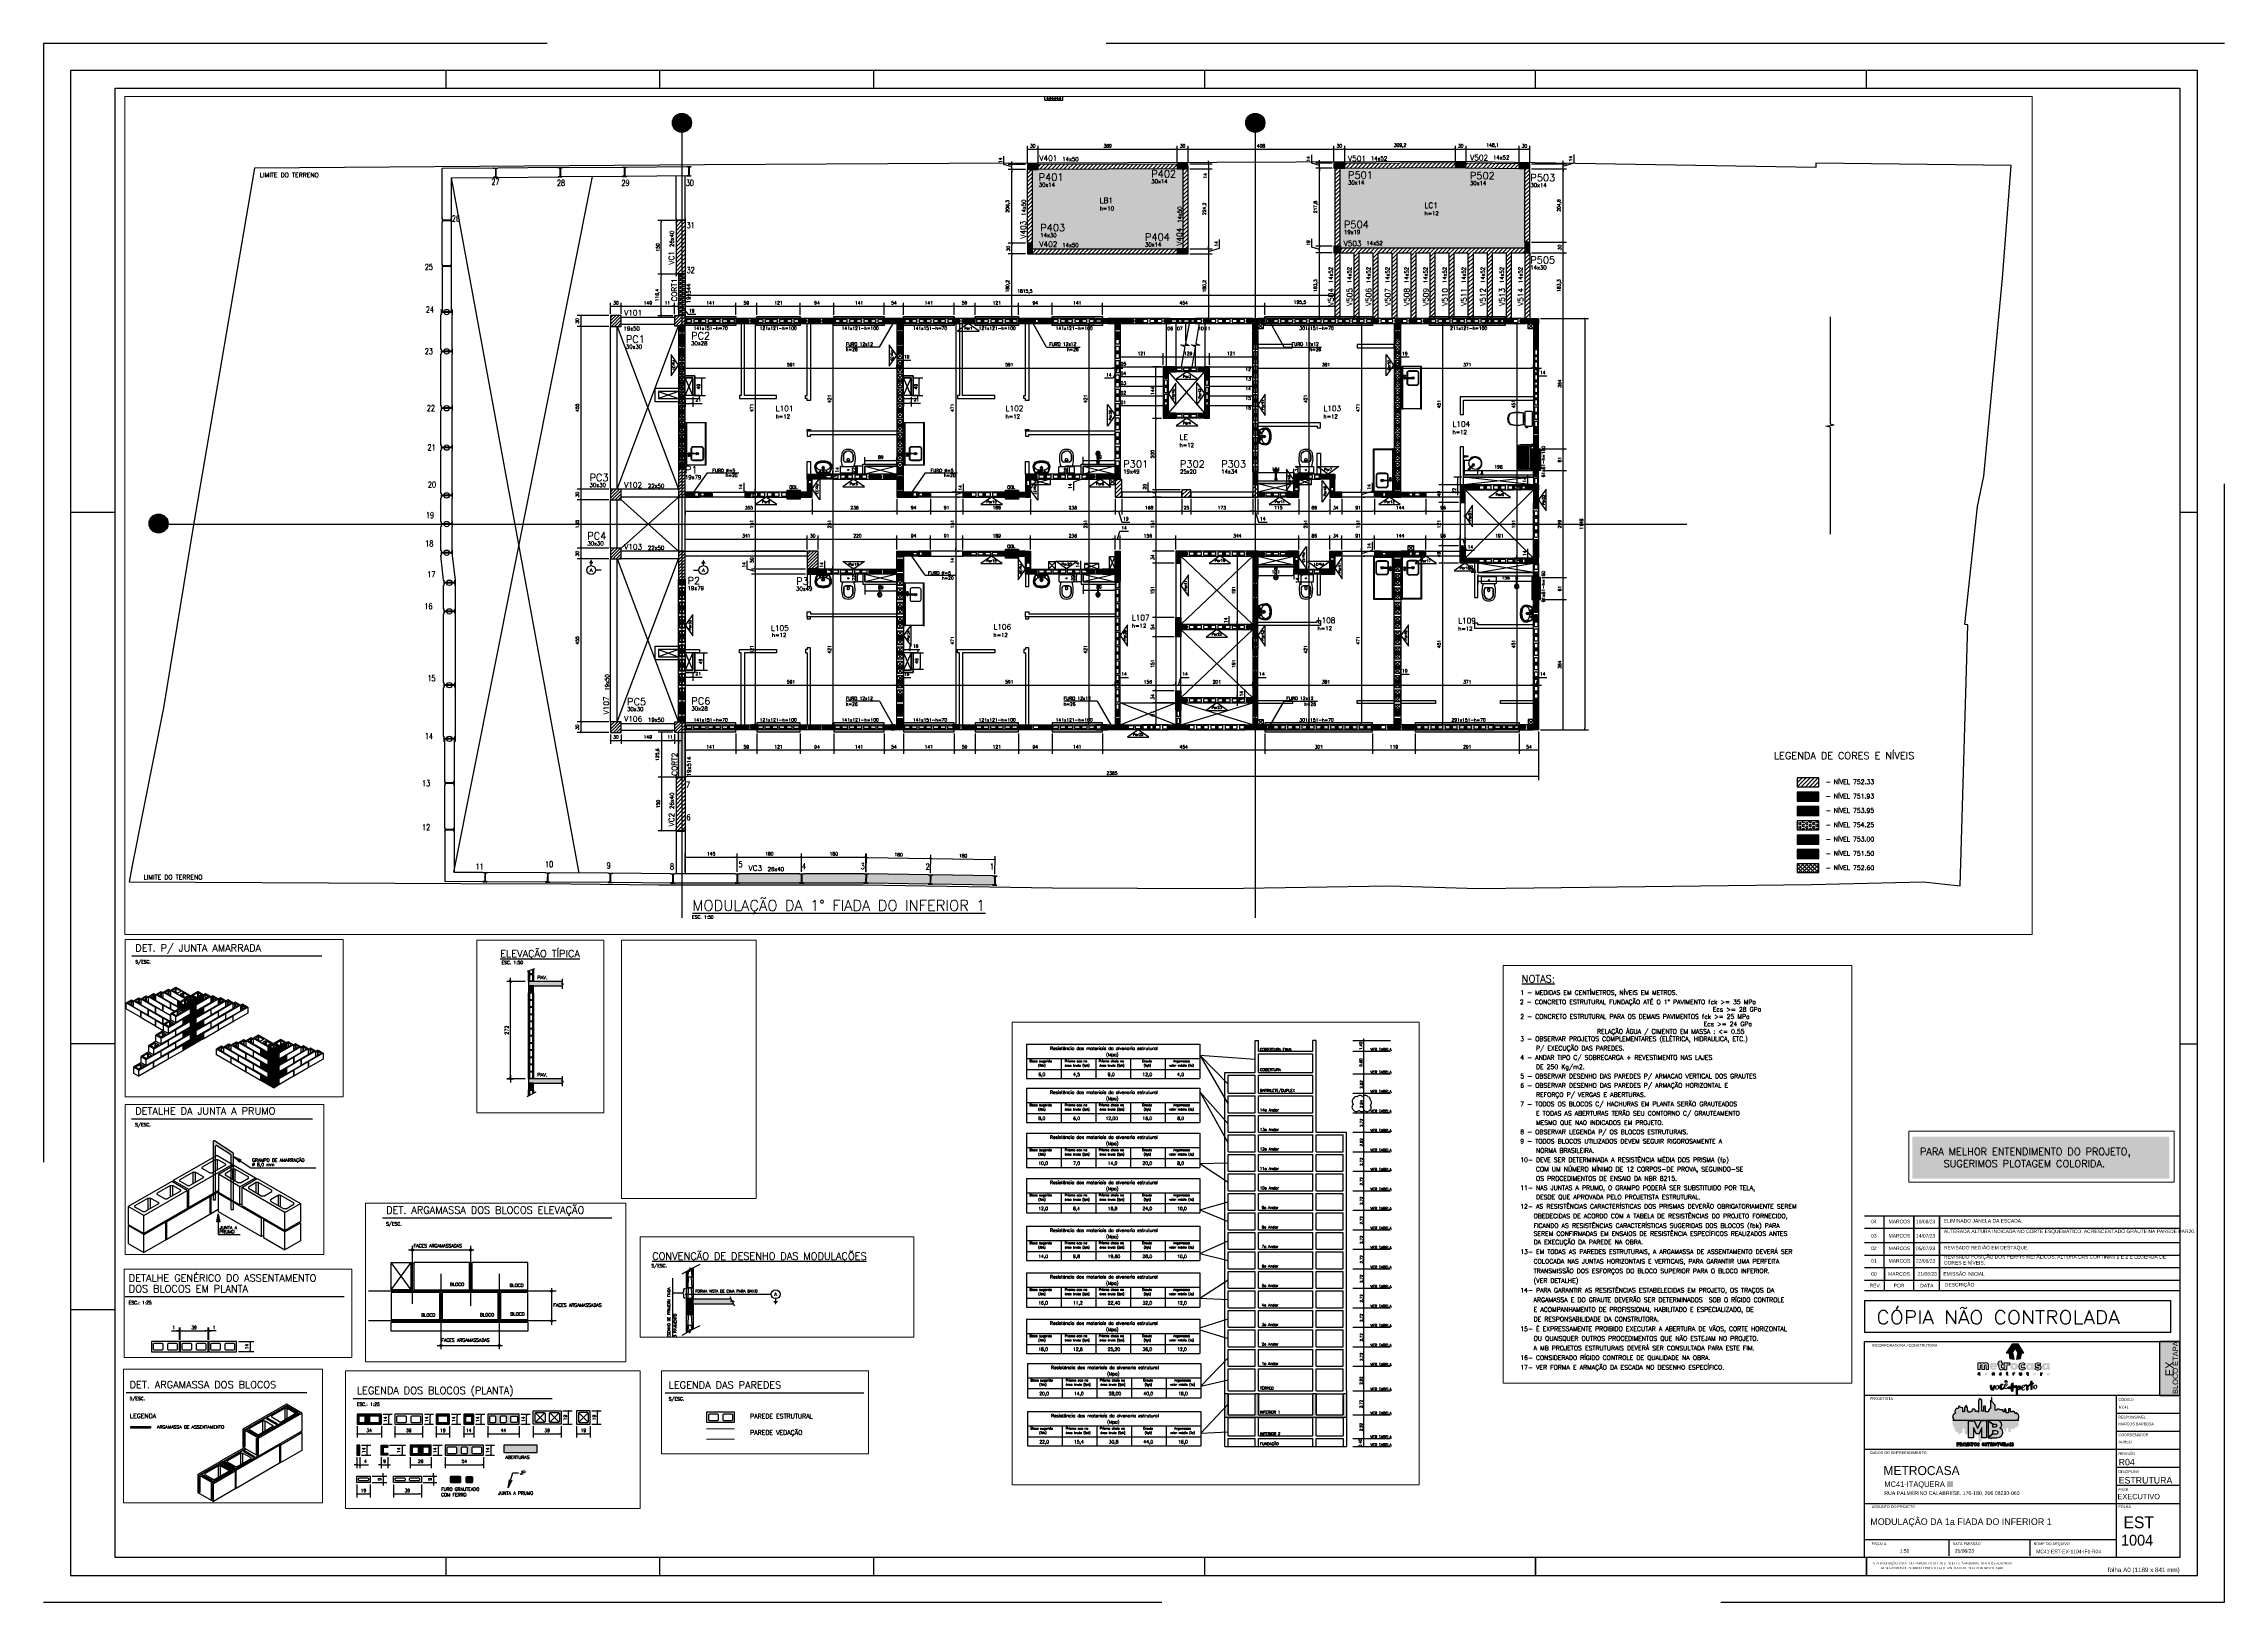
# Paper-space layout 'Layout1' of a CAD drawing. Extents: x 689 to 811, y 49 to 136.
# The model-space entities are those that its viewports show. They can reach past a viewport. Long polylines and large blocks are cut down to what shows.
import ezdxf
from ezdxf.enums import TextEntityAlignment as Align

# ---------------------------------------------------------------- set-up
doc = ezdxf.new("R2010")
doc.units = 0
doc.header["$LTSCALE"] = 25
for name, pattern in [('ACAD_ISO04W100', [30, 24, -3, 0, -3]), ('CENTER', [2, 1.25, -0.25, 0.25, -0.25]), ('DASHED2', [0.375, 0.25, -0.125]), ('ESTILO_TQS_0001', [0.45, 0.3, -0.15]), ('ESTILO_TQS_0002', [0.4, 0.1, -0.3]), ('ESTILO_TQS_0004', [3.3, 2, -0.4, 0.05, -0.4, 0.05, -0.4]), ('ESTILO_TQS_0005', [0.2, 0.1, -0.1]), ('HIDDEN', [0.375, 0.25, -0.125]), ('XREF-MC41-BAS-ELE-PLN-TIPO-TERR$0$751-TIPO-APTO$1$HIDDEN2', [0.1875, 0.125, -0.0625])]:
    doc.linetypes.add(name, pattern=pattern)
for name, color, linetype in [('203', 1, 'DASHED2'), ('213', 252, 'Continuous'), ('228', 7, 'Continuous'), ('241', 2, 'Continuous'), ('245', 252, 'Continuous'), ('246', 7, 'Continuous'), ('247', 50, 'Continuous'), ('248', 100, 'Continuous'), ('249', 20, 'Continuous'), ('250', 151, 'Continuous'), ('252', 1, 'Continuous'), ('253', 251, 'Continuous'), ('4', 4, 'Continuous'), ('5', 2, 'Continuous'), ('50', 1, 'Continuous'), ('_ARQUIVO', 7, 'Continuous'), ('ABERTURAS', 53, 'Continuous'), ('ac-furo', 170, 'Continuous'), ('ALVENARIA NÃO ESTRUTURAL', 242, 'Continuous'), ('ARQ-MAR', 2, 'Continuous'), ('ARQ_CAR', 7, 'Continuous'), ('ARQ_CAR-TXT', 7, 'Continuous'), ('ARQ_FOLHA', 7, 'Continuous'), ('ARQ_TXT-2', 2, 'Continuous'), ('ARQ_TXT-4', 4, 'Continuous'), ('ARQ_VISTA 0', 251, 'Continuous'), ('Arranque', 14, 'Continuous'), ('BLOCOS', 2, 'Continuous'), ('Concreto1', 252, 'Continuous'), ('Concreto2', 254, 'Continuous'), ('COTA', 1, 'Continuous'), ('COTAS', 1, 'Continuous'), ('EIXOS', 1, 'ESTILO_TQS_0004'), ('FERRO', 5, 'Continuous'), ('H1', 251, 'Continuous'), ('H2', 252, 'Continuous'), ('H3', 253, 'Continuous'), ('H4', 254, 'Continuous'), ('H5', 1, 'Continuous'), ('H7', 1, 'Continuous'), ('IND-EIXOS', 2, 'Continuous'), ('L-D', 2, 'Continuous'), ('L-N', 4, 'Continuous'), ('Layer 1', 7, 'Continuous'), ('LINHA-FINA', 1, 'Continuous'), ('Linha_fina', 1, 'Continuous'), ('Linha_media', 4, 'Continuous'), ('P-D', 2, 'Continuous'), ('P-N', 5, 'Continuous'), ('P-S', 5, 'Continuous'), ('PENA_01', 1, 'Continuous'), ('PENA_02', 2, 'Continuous'), ('Pena_1', 1, 'Continuous'), ('PENA_10', 253, 'Continuous'), ('PENA_18', 1, 'Continuous'), ('Pena_2', 2, 'Continuous'), ('PENA_3', 3, 'Continuous'), ('Pena_4', 4, 'Continuous'), ('PENA_6', 6, 'Continuous'), ('PIL-N', 4, 'Continuous'), ('PORTA', 3, 'ESTILO_TQS_0002'), ('PROJ', 252, 'Continuous'), ('PSG-NV1-HTC-251', 251, 'Continuous'), ('PSG-NV2-FLH-SELO', 1, 'Continuous'), ('SEC-LIN', 1, 'ESTILO_TQS_0002'), ('SOLO-FUNDAÇOES', 7, 'Continuous'), ('SOLOD-TEXTO-007', 7, 'Continuous'), ('T1', 2, 'Continuous'), ('T2', 3, 'Continuous'), ('T3', 4, 'Continuous'), ('T4', 6, 'Continuous'), ('TERRENO', 1, 'DASHED2'), ('TEXT-EIXOS', 3, 'Continuous'), ('TEXTO', 3, 'Continuous'), ('TJANELA', 2, 'Continuous'), ('ver', 20, 'Continuous'), ('VIG-D', 2, 'Continuous'), ('VIG-N', 4, 'Continuous'), ('VIGA', 3, 'Continuous'), ('XREF-MC41-BAS-ELE-PLN-TIPO-TERR$0$CMP_ELE_ATOMO', 84, 'Continuous'), ('XREF-MC41-BAS-PLN-TIPO-1AO14-FINAL-08$0$PAR_ALV_BAI_ATOMO', 2, 'Continuous'), ('XREF-MC41-BAS-PLN-TIPO-INFE1AO14-FINAL-08$0$PAR_ALV_BAI_ATOMO', 2, 'Continuous')]:
    doc.layers.add(name, color=color, linetype=linetype)
doc.layers.add('VIEWPORT', color=7, linetype='Continuous', plot=False)
doc.layers.add('XREF-MC41-BAS-PLN-AMO-FINAIS-04.07$0$DEFPOINTS_ATOMO', color=21, linetype='Continuous', plot=False)
doc.styles.add('01-MILLEU', font='GOTHIC.TTF')
doc.styles.add('CARIMBO', font='romans.shx', dxfattribs={"height": 30})
doc.styles.add('COTA', font='romans.shx')
doc.styles.add('R300', font='SIMPLEX.SHX', dxfattribs={"width": 1.1, "height": 5.5})
doc.styles.add('R80', font='simplex.shx', dxfattribs={"height": 10})
doc.styles.add('ROMANS', font='ROMANS')
doc.styles.get("Standard").update_dxf_attribs({"font": 'romans.shx'})
doc.styles.add('TEXTO', font='romans.shx', dxfattribs={"height": 10})
doc.styles.add('Texto1', font='romans.shx', dxfattribs={"height": 9})
doc.styles.add('Texto2', font='romans.shx', dxfattribs={"height": 12.5})
doc.styles.add('Texto3', font='romans.shx', dxfattribs={"height": 20})
doc.styles.add('Texto4', font='romans.shx', dxfattribs={"height": 30})
doc.styles.add('TQS_ARIAL', font='arial.ttf')
doc.dimstyles.new('forma', dxfattribs={"dimscale": 5, "dimtxt": 1.8, "dimasz": 0.8, "dimexe": 2, "dimexo": 1, "dimgap": 1, "dimtad": 1, "dimdec": 1, "dimzin": 9, "dimtxsty": 'COTA', "dimblk1": 'DOT', "dimblk2": 'DOT', "dimsah": 1, "dimcen": 0, "dimdle": 1, "dimclrd": 256, "dimclre": 256, "dimclrt": 2, "dimadec": 0, "dimazin": 0, "dimtfac": 1, "dimtdec": 0, "dimtmove": 0, "dimatfit": 3, "dimfxl": 1, "dimtolj": 1, "dimtzin": 0, "dimarcsym": 0})
doc.dimstyles.new('ZD1', dxfattribs={"dimtxt": 9, "dimasz": 1, "dimexe": 10, "dimexo": 10, "dimgap": 5, "dimtad": 1, "dimdec": 1, "dimzin": 12, "dimdsep": 46, "dimtxsty": 'R80', "dimblk1": 'ZD1', "dimblk2": 'ZD1', "dimsah": 1, "dimcen": 0.1, "dimdle": 10, "dimclrt": 2, "dimadec": 0, "dimazin": 0, "dimtfac": 1, "dimtdec": 1, "dimtmove": 0, "dimatfit": 3, "dimldrblk": 'ZD1', "dimfxl": 1, "dimtolj": 1, "dimtzin": 12, "dimarcsym": 0})
pattern_1 = [(45, (0, -500), (-5.61266, 5.61266), [])]
pattern_2 = [(45, (199.517, -9044.5974), (-4.419417, 4.419417), [])]
pattern_3 = [(45, (0, 3000), (-5.61266, 5.61266), [])]
pattern_4 = [(45, (0, 6000), (-5.61266, 5.61266), [])]

# ---------------------------------------------------------------- blocks, each defined once
blk = doc.blocks.new('FOLHA A0 - 1189 X 841')
at = {"layer": 'ARQ_FOLHA', "color": 1}
for p, q in [((-979, 831), (-979, 841)), ((-859.5, 831), (-859.5, 841)), ((-740, 831), (-740, 841)), ((-555, 831), (-555, 841)), ((-370, 831), (-370, 841)), ((-185, 831), (-185, 841)), ((-185, 831), (-185, 841)), ((-1164, 594), (-1189, 594)), ((0, 594), (-10, 594)), ((-1164, 297), (-1189, 297)), ((-10, 297), (0, 297)), ((-1164, 148.5), (-1189, 148.5)), ((-979, 0), (-979, 10)), ((-859.5, 0), (-859.5, 10)), ((-740, 0), (-740, 10)), ((-555, 0), (-555, 10)), ((-370, 10), (-370, 0)), ((-370, 0), (-370, 10)), ((-185, 10), (-185, 0)), ((-185, 0), (-185, 10))]:
    blk.add_line(p, q, dxfattribs=at)
for points in [[(-1189, 0), (0, 0), (0, 841), (-1189, 841)], [(-10, 10), (-1164, 10), (-1164, 831), (-10, 831)]]:
    blk.add_lwpolyline(points, close=True, dxfattribs=at)
at = {"layer": 'Defpoints', "color": 8, "linetype": 'HIDDEN', "ltscale": 100}
blk.add_lwpolyline([(-1204, -15), (15, -15), (15, 856), (-1204, 856)], close=True, dxfattribs=at)
at = {"layer": 'ARQ_FOLHA', "insert": (-10, 4.4), "char_height": 2.5, "width": 84.157, "attachment_point": 3, "style": 'TQS_ARIAL'}
blk.add_mtext('\\pxt3;folha A0 (1189 x 841 mm)', dxfattribs=at)
at = {"layer": 'PSG-NV1-HTC-251', "insert": (-185, 10), "char_height": 1.25, "width": 84.605, "attachment_point": 1, "line_spacing_factor": 1.25, "style": 'CARIMBO'}
blk.add_mtext('\\pxqc;{\\fArial Narrow|b0|i0|c0|p34;\\PA REPRODUÇÃO TOTAL OU PARCIAL DESTE DESENHO ESTÁ PROIBIDA. DIREITOS AUTORAIS \\PRESERVADOS DE ACORDO COM A LEI FEDERAL 9.610 DE 19 FEVEREIRO DE 1998.}', dxfattribs=at)
blk = doc.blocks.new('*U285')
blk.add_blockref('FOLHA A0 - 1189 X 841', (0, 0))
blk = doc.blocks.new('*U284')
at = {"layer": 'ARQ_CAR-TXT', "true_color": 0x58ba48}
h = blk.add_hatch(color=85, dxfattribs=at)
h.dxf.hatch_style = 1
h.paths.add_polyline_path([(-11.3, 0), (0, 0), (0, 30), (-11.3, 30)])
at = {"layer": 'ARQ_CAR', "color": 5}
blk.add_lwpolyline([(-11.3, 0), (0, 0), (0, 30), (-11.3, 30)], close=True, dxfattribs=at)
at = {"layer": 'ARQ_CAR-TXT', "color": 4, "style": '01-MILLEU'}
blk.add_text('EX', height=4.61, rotation=90, dxfattribs=at).set_placement((-3.3, 10.6))
at = {"layer": 'ARQ_TXT-2', "style": '01-MILLEU'}
blk.add_text('EXECUTIVO', height=2.95, dxfattribs=at).set_placement((-34.5, -57.6))
blk = doc.blocks.new('METROCASA')
at = {"layer": 'Layer 1', "true_color": 0xed1c24}
h = blk.add_hatch(color=240, dxfattribs=at)
h.dxf.hatch_style = 2
h.paths.add_polyline_path([(-1.29, 0.86), (-1.02, -0.59), (0.13, -0.85), (-0.13, 0.85)])
h.paths.add_polyline_path([(2.84, 0.94), (1.22, 3.51), (-0.37, 3.52), (1.27, 0.94)])
h.paths.add_polyline_path([(-2.08, 0.96), (-0.44, 0.95), (0.36, 2.19), (-0.45, 3.48)])
h.paths.add_polyline_path([(0.77, -0.85), (1.92, -0.6), (2.21, 0.84), (1.05, 0.84)])
at = {"layer": 'Layer 1', "true_color": 0x404041}
h = blk.add_hatch(color=250, dxfattribs=at)
h.dxf.hatch_style = 2
edge = h.paths.add_edge_path()
edge.add_spline(control_points=[(-3.66, -4.74), (-3.71, -4.74), (-3.72, -4.72), (-3.72, -4.71), (-3.72, -4.68), (-3.69, -4.68), (-3.66, -4.68), (-3.6, -4.68), (-3.52, -4.7), (-3.48, -4.72), (-3.48, -4.72), (-3.38, -4.57), (-3.38, -4.57), (-3.44, -4.52), (-3.54, -4.48), (-3.65, -4.48), (-3.81, -4.48), (-3.97, -4.54), (-3.97, -4.71), (-3.97, -4.87), (-3.81, -4.92), (-3.68, -4.93), (-3.63, -4.93), (-3.61, -4.94), (-3.61, -4.97), (-3.61, -4.99), (-3.63, -5), (-3.68, -5), (-3.73, -5), (-3.81, -4.99), (-3.92, -4.92), (-3.92, -4.92), (-4, -5.11), (-4, -5.11), (-3.92, -5.16), (-3.79, -5.2), (-3.67, -5.2), (-3.51, -5.2), (-3.36, -5.14), (-3.35, -4.97), (-3.35, -4.79), (-3.52, -4.75), (-3.66, -4.74)], knot_values=[0, 0, 0, 0, 1, 1, 1, 2, 2, 2, 3, 3, 3, 4, 4, 4, 5, 5, 5, 6, 6, 6, 7, 7, 7, 8, 8, 8, 9, 9, 9, 10, 10, 10, 11, 11, 11, 12, 12, 12, 13, 13, 13, 14, 14, 14, 14], degree=3, periodic=0)
edge = h.paths.add_edge_path()
edge.add_spline(control_points=[(-5.55, -4.47), (-5.62, -4.47), (-5.7, -4.5), (-5.76, -4.56), (-5.76, -4.56), (-5.77, -4.49), (-5.77, -4.49), (-5.77, -4.49), (-6, -4.49), (-6, -4.49), (-6, -4.49), (-6, -5.17), (-6, -5.17), (-6, -5.17), (-5.75, -5.17), (-5.75, -5.17), (-5.75, -5.17), (-5.75, -4.81), (-5.75, -4.81), (-5.75, -4.72), (-5.69, -4.68), (-5.63, -4.68), (-5.58, -4.68), (-5.54, -4.71), (-5.54, -4.79), (-5.54, -4.79), (-5.54, -5.17), (-5.54, -5.17), (-5.54, -5.17), (-5.29, -5.17), (-5.29, -5.17), (-5.29, -5.17), (-5.28, -4.79), (-5.28, -4.79), (-5.28, -4.55), (-5.4, -4.48), (-5.55, -4.47)], knot_values=[0, 0, 0, 0, 1, 1, 1, 2, 2, 2, 3, 3, 3, 4, 4, 4, 5, 5, 5, 6, 6, 6, 7, 7, 7, 8, 8, 8, 9, 9, 9, 10, 10, 10, 11, 11, 11, 12, 12, 12, 12], degree=3, periodic=0)
edge = h.paths.add_edge_path()
edge.add_spline(control_points=[(-7.69, -4.46), (-7.89, -4.46), (-8.08, -4.57), (-8.08, -4.82), (-8.08, -5.06), (-7.89, -5.17), (-7.69, -5.17), (-7.5, -5.18), (-7.3, -5.07), (-7.3, -4.82), (-7.3, -4.57), (-7.49, -4.47), (-7.69, -4.46)], knot_values=[0, 0, 0, 0, 1, 1, 1, 2, 2, 2, 3, 3, 3, 4, 4, 4, 4], degree=3, periodic=0)
edge = h.paths.add_edge_path()
edge.add_spline(control_points=[(-7.69, -4.97), (-7.78, -4.97), (-7.83, -4.9), (-7.83, -4.82), (-7.83, -4.74), (-7.78, -4.67), (-7.69, -4.67), (-7.6, -4.67), (-7.55, -4.74), (-7.55, -4.82), (-7.55, -4.9), (-7.61, -4.97), (-7.69, -4.97)], knot_values=[0, 0, 0, 0, 1, 1, 1, 2, 2, 2, 3, 3, 3, 4, 4, 4, 4], degree=3, periodic=0)
edge = h.paths.add_edge_path()
edge.add_spline(control_points=[(-9.57, -4.95), (-9.67, -4.95), (-9.72, -4.88), (-9.72, -4.81), (-9.72, -4.73), (-9.67, -4.66), (-9.57, -4.66), (-9.53, -4.66), (-9.49, -4.67), (-9.46, -4.71), (-9.46, -4.71), (-9.32, -4.56), (-9.32, -4.56), (-9.39, -4.49), (-9.49, -4.45), (-9.59, -4.45), (-9.78, -4.45), (-9.97, -4.56), (-9.97, -4.81), (-9.97, -5.06), (-9.78, -5.16), (-9.59, -5.16), (-9.48, -5.16), (-9.39, -5.12), (-9.3, -5.05), (-9.3, -5.05), (-9.45, -4.9), (-9.45, -4.9), (-9.48, -4.93), (-9.53, -4.95), (-9.57, -4.95)], knot_values=[0, 0, 0, 0, 1, 1, 1, 2, 2, 2, 3, 3, 3, 4, 4, 4, 5, 5, 5, 6, 6, 6, 7, 7, 7, 8, 8, 8, 9, 9, 9, 10, 10, 10, 10], degree=3, periodic=0)
edge = h.paths.add_edge_path()
edge.add_spline(control_points=[(-1.68, -5), (-1.72, -5), (-1.74, -4.98), (-1.74, -4.93), (-1.74, -4.93), (-1.74, -4.71), (-1.74, -4.71), (-1.74, -4.71), (-1.59, -4.71), (-1.59, -4.71), (-1.59, -4.71), (-1.59, -4.52), (-1.59, -4.52), (-1.59, -4.52), (-1.74, -4.52), (-1.74, -4.52), (-1.74, -4.52), (-1.74, -4.32), (-1.74, -4.32), (-1.74, -4.32), (-1.99, -4.34), (-1.99, -4.34), (-1.99, -4.34), (-1.99, -4.51), (-1.99, -4.51), (-1.99, -4.51), (-2.1, -4.51), (-2.1, -4.51), (-2.1, -4.51), (-2.1, -4.71), (-2.1, -4.71), (-2.1, -4.71), (-1.99, -4.71), (-1.99, -4.71), (-1.99, -4.71), (-1.99, -4.93), (-1.99, -4.93), (-2, -5.14), (-1.88, -5.21), (-1.74, -5.21), (-1.67, -5.21), (-1.61, -5.19), (-1.55, -5.16), (-1.55, -5.16), (-1.6, -4.97), (-1.6, -4.97), (-1.62, -4.99), (-1.65, -5), (-1.68, -5)], knot_values=[0, 0, 0, 0, 1, 1, 1, 2, 2, 2, 3, 3, 3, 4, 4, 4, 5, 5, 5, 6, 6, 6, 7, 7, 7, 8, 8, 8, 9, 9, 9, 10, 10, 10, 11, 11, 11, 12, 12, 12, 13, 13, 13, 14, 14, 14, 15, 15, 15, 16, 16, 16, 16], degree=3, periodic=0)
edge = h.paths.add_edge_path()
edge.add_spline(control_points=[(9.78, -4.57), (9.78, -4.57), (9.77, -4.65), (9.77, -4.65), (9.73, -4.59), (9.66, -4.56), (9.57, -4.56), (9.37, -4.56), (9.24, -4.71), (9.24, -4.91), (9.24, -5.11), (9.35, -5.25), (9.55, -5.26), (9.62, -5.27), (9.71, -5.24), (9.77, -5.18), (9.77, -5.18), (9.78, -5.25), (9.78, -5.25), (9.78, -5.25), (10.01, -5.25), (10.01, -5.25), (10.01, -5.25), (10.02, -4.57), (10.02, -4.57), (10.02, -4.57), (9.78, -4.57), (9.78, -4.57)], knot_values=[0, 0, 0, 0, 1, 1, 1, 2, 2, 2, 3, 3, 3, 4, 4, 4, 5, 5, 5, 6, 6, 6, 7, 7, 7, 8, 8, 8, 9, 9, 9, 9], degree=3, periodic=0)
edge = h.paths.add_edge_path()
edge.add_spline(control_points=[(9.62, -5.06), (9.55, -5.06), (9.49, -5), (9.49, -4.91), (9.49, -4.82), (9.55, -4.76), (9.62, -4.76), (9.71, -4.76), (9.76, -4.82), (9.76, -4.91), (9.76, -4.99), (9.71, -5.06), (9.62, -5.06)], knot_values=[0, 0, 0, 0, 1, 1, 1, 2, 2, 2, 3, 3, 3, 4, 4, 4, 4], degree=3, periodic=0)
edge = h.paths.add_edge_path()
edge.add_spline(control_points=[(7.69, -4.64), (7.69, -4.64), (7.68, -4.56), (7.68, -4.56), (7.68, -4.56), (7.45, -4.56), (7.45, -4.56), (7.45, -4.56), (7.45, -5.24), (7.45, -5.24), (7.45, -5.24), (7.7, -5.24), (7.7, -5.24), (7.7, -5.24), (7.7, -4.89), (7.7, -4.89), (7.7, -4.8), (7.76, -4.76), (7.82, -4.76), (7.86, -4.76), (7.89, -4.77), (7.93, -4.8), (7.93, -4.8), (8.04, -4.62), (8.04, -4.62), (7.99, -4.57), (7.93, -4.55), (7.86, -4.55), (7.79, -4.55), (7.73, -4.57), (7.69, -4.64)], knot_values=[0, 0, 0, 0, 1, 1, 1, 2, 2, 2, 3, 3, 3, 4, 4, 4, 5, 5, 5, 6, 6, 6, 7, 7, 7, 8, 8, 8, 9, 9, 9, 10, 10, 10, 10], degree=3, periodic=0)
edge = h.paths.add_edge_path()
edge.add_spline(control_points=[(5.76, -4.54), (5.56, -4.54), (5.37, -4.64), (5.37, -4.89), (5.37, -5.14), (5.56, -5.24), (5.75, -5.25), (5.95, -5.25), (6.14, -5.14), (6.14, -4.89), (6.15, -4.65), (5.96, -4.54), (5.76, -4.54)], knot_values=[0, 0, 0, 0, 1, 1, 1, 2, 2, 2, 3, 3, 3, 4, 4, 4, 4], degree=3, periodic=0)
edge = h.paths.add_edge_path()
edge.add_spline(control_points=[(5.76, -5.04), (5.67, -5.04), (5.62, -4.97), (5.62, -4.89), (5.62, -4.81), (5.67, -4.74), (5.76, -4.74), (5.85, -4.74), (5.9, -4.81), (5.9, -4.89), (5.9, -4.97), (5.84, -5.04), (5.76, -5.04)], knot_values=[0, 0, 0, 0, 1, 1, 1, 2, 2, 2, 3, 3, 3, 4, 4, 4, 4], degree=3, periodic=0)
edge = h.paths.add_edge_path()
edge.add_spline(control_points=[(4, -5.03), (3.96, -5.03), (3.94, -5.01), (3.93, -4.96), (3.93, -4.96), (3.94, -4.74), (3.94, -4.74), (3.94, -4.74), (4.09, -4.74), (4.09, -4.74), (4.09, -4.74), (4.09, -4.55), (4.09, -4.55), (4.09, -4.55), (3.94, -4.55), (3.94, -4.55), (3.94, -4.55), (3.94, -4.35), (3.94, -4.35), (3.94, -4.35), (3.69, -4.38), (3.69, -4.38), (3.69, -4.38), (3.69, -4.54), (3.69, -4.54), (3.69, -4.54), (3.58, -4.54), (3.58, -4.54), (3.58, -4.54), (3.58, -4.74), (3.58, -4.74), (3.58, -4.74), (3.69, -4.74), (3.69, -4.74), (3.69, -4.74), (3.68, -4.96), (3.68, -4.96), (3.68, -5.17), (3.8, -5.24), (3.93, -5.24), (4, -5.24), (4.07, -5.22), (4.13, -5.19), (4.13, -5.19), (4.08, -5), (4.08, -5), (4.05, -5.02), (4.03, -5.03), (4, -5.03)], knot_values=[0, 0, 0, 0, 1, 1, 1, 2, 2, 2, 3, 3, 3, 4, 4, 4, 5, 5, 5, 6, 6, 6, 7, 7, 7, 8, 8, 8, 9, 9, 9, 10, 10, 10, 11, 11, 11, 12, 12, 12, 13, 13, 13, 14, 14, 14, 15, 15, 15, 16, 16, 16, 16], degree=3, periodic=0)
edge = h.paths.add_edge_path()
edge.add_spline(control_points=[(2.03, -4.89), (2.03, -4.98), (1.97, -5.02), (1.91, -5.02), (1.87, -5.02), (1.82, -4.99), (1.82, -4.9), (1.82, -4.9), (1.82, -4.53), (1.82, -4.53), (1.82, -4.53), (1.57, -4.53), (1.57, -4.53), (1.57, -4.53), (1.57, -4.9), (1.57, -4.9), (1.57, -5.15), (1.69, -5.22), (1.83, -5.22), (1.9, -5.23), (1.99, -5.2), (2.05, -5.14), (2.05, -5.14), (2.06, -5.21), (2.06, -5.21), (2.06, -5.21), (2.28, -5.21), (2.28, -5.21), (2.28, -5.21), (2.28, -4.53), (2.28, -4.53), (2.28, -4.53), (2.03, -4.53), (2.03, -4.53), (2.03, -4.53), (2.03, -4.89), (2.03, -4.89)], knot_values=[0, 0, 0, 0, 1, 1, 1, 2, 2, 2, 3, 3, 3, 4, 4, 4, 5, 5, 5, 6, 6, 6, 7, 7, 7, 8, 8, 8, 9, 9, 9, 10, 10, 10, 11, 11, 11, 12, 12, 12, 12], degree=3, periodic=0)
edge = h.paths.add_edge_path()
edge.add_spline(control_points=[(-0.02, -4.59), (-0.02, -4.59), (-0.04, -4.52), (-0.04, -4.52), (-0.04, -4.52), (-0.26, -4.52), (-0.26, -4.52), (-0.26, -4.52), (-0.27, -5.2), (-0.27, -5.2), (-0.27, -5.2), (-0.02, -5.2), (-0.02, -5.2), (-0.02, -5.2), (-0.01, -4.85), (-0.01, -4.85), (-0.01, -4.76), (0.04, -4.72), (0.1, -4.72), (0.15, -4.72), (0.18, -4.73), (0.22, -4.76), (0.22, -4.76), (0.32, -4.58), (0.32, -4.58), (0.28, -4.53), (0.21, -4.51), (0.14, -4.5), (0.08, -4.5), (0.01, -4.53), (-0.02, -4.59)], knot_values=[0, 0, 0, 0, 1, 1, 1, 2, 2, 2, 3, 3, 3, 4, 4, 4, 5, 5, 5, 6, 6, 6, 7, 7, 7, 8, 8, 8, 9, 9, 9, 10, 10, 10, 10], degree=3, periodic=0)
at = {"layer": 'Layer 1', "true_color": 0xed1c24}
h = blk.add_hatch(color=240, dxfattribs=at)
h.dxf.hatch_style = 2
edge = h.paths.add_edge_path()
edge.add_spline(control_points=[(-1.94, -1.96), (-1.94, -1.96), (-1.98, -1.76), (-1.98, -1.76), (-1.98, -1.76), (-2.62, -1.75), (-2.62, -1.75), (-2.62, -1.75), (-2.63, -3.66), (-2.63, -3.66), (-2.63, -3.66), (-1.92, -3.66), (-1.92, -3.66), (-1.92, -3.66), (-1.91, -2.67), (-1.91, -2.67), (-1.91, -2.42), (-1.76, -2.31), (-1.58, -2.31), (-1.46, -2.31), (-1.38, -2.34), (-1.26, -2.43), (-1.26, -2.43), (-0.98, -1.92), (-0.98, -1.92), (-1.1, -1.79), (-1.28, -1.71), (-1.48, -1.71), (-1.66, -1.71), (-1.84, -1.79), (-1.94, -1.96)], knot_values=[0, 0, 0, 0, 1, 1, 1, 2, 2, 2, 3, 3, 3, 4, 4, 4, 5, 5, 5, 6, 6, 6, 7, 7, 7, 8, 8, 8, 9, 9, 9, 10, 10, 10, 10], degree=3, periodic=0)
edge = h.paths.add_edge_path()
edge.add_spline(control_points=[(-5.6, -1.69), (-6.11, -1.69), (-6.66, -1.99), (-6.66, -2.69), (-6.67, -3.38), (-6.16, -3.68), (-5.56, -3.68), (-5.23, -3.68), (-4.92, -3.58), (-4.69, -3.37), (-4.69, -3.37), (-5.04, -2.98), (-5.04, -2.98), (-5.16, -3.07), (-5.32, -3.13), (-5.53, -3.13), (-5.68, -3.13), (-5.9, -3.06), (-5.95, -2.89), (-5.95, -2.89), (-4.62, -2.89), (-4.62, -2.89), (-4.45, -2.14), (-4.92, -1.69), (-5.6, -1.69)], knot_values=[0, 0, 0, 0, 1, 1, 1, 2, 2, 2, 3, 3, 3, 4, 4, 4, 5, 5, 5, 6, 6, 6, 7, 7, 7, 8, 8, 8, 8], degree=3, periodic=0)
edge = h.paths.add_edge_path()
edge.add_spline(control_points=[(-5.94, -2.43), (-5.89, -2.12), (-5.27, -2.13), (-5.25, -2.43), (-5.25, -2.43), (-5.94, -2.43), (-5.94, -2.43)], knot_values=[0, 0, 0, 0, 1, 1, 1, 2, 2, 2, 2], degree=3, periodic=0)
edge = h.paths.add_edge_path()
edge.add_spline(control_points=[(4.86, -2), (4.76, -1.84), (4.58, -1.75), (4.31, -1.75), (3.75, -1.74), (3.38, -2.17), (3.38, -2.74), (3.37, -3.29), (3.68, -3.69), (4.24, -3.73), (4.45, -3.74), (4.71, -3.67), (4.87, -3.49), (4.87, -3.49), (4.9, -3.7), (4.9, -3.7), (4.9, -3.7), (5.56, -3.7), (5.56, -3.7), (5.56, -3.7), (5.57, -1.8), (5.57, -1.8), (5.57, -1.8), (4.9, -1.79), (4.9, -1.79), (4.9, -1.79), (4.86, -2), (4.86, -2)], knot_values=[0, 0, 0, 0, 1, 1, 1, 2, 2, 2, 3, 3, 3, 4, 4, 4, 5, 5, 5, 6, 6, 6, 7, 7, 7, 8, 8, 8, 9, 9, 9, 9], degree=3, periodic=0)
edge = h.paths.add_edge_path()
edge.add_spline(control_points=[(4.46, -3.16), (4.25, -3.16), (4.08, -3.01), (4.08, -2.74), (4.08, -2.47), (4.25, -2.32), (4.47, -2.32), (4.72, -2.32), (4.86, -2.49), (4.86, -2.74), (4.86, -2.97), (4.7, -3.16), (4.46, -3.16)], knot_values=[0, 0, 0, 0, 1, 1, 1, 2, 2, 2, 3, 3, 3, 4, 4, 4, 4], degree=3, periodic=0)
edge = h.paths.add_edge_path()
edge.add_spline(control_points=[(-7.68, -1.68), (-7.94, -1.68), (-8.15, -1.76), (-8.31, -1.95), (-8.4, -1.77), (-8.59, -1.69), (-8.78, -1.68), (-8.98, -1.68), (-9.19, -1.76), (-9.31, -1.92), (-9.31, -1.92), (-9.36, -1.72), (-9.36, -1.72), (-9.36, -1.72), (-9.95, -1.71), (-9.95, -1.71), (-9.95, -1.71), (-9.96, -3.62), (-9.96, -3.62), (-9.96, -3.62), (-9.26, -3.62), (-9.26, -3.62), (-9.26, -3.62), (-9.25, -2.58), (-9.25, -2.58), (-9.25, -2.37), (-9.12, -2.27), (-9, -2.27), (-8.87, -2.27), (-8.8, -2.35), (-8.8, -2.57), (-8.8, -2.57), (-8.81, -3.62), (-8.81, -3.62), (-8.81, -3.62), (-8.11, -3.63), (-8.11, -3.63), (-8.11, -3.63), (-8.1, -2.58), (-8.1, -2.58), (-8.1, -2.37), (-7.98, -2.29), (-7.86, -2.29), (-7.75, -2.29), (-7.66, -2.37), (-7.66, -2.57), (-7.66, -2.57), (-7.67, -3.63), (-7.67, -3.63), (-7.67, -3.63), (-6.96, -3.63), (-6.96, -3.63), (-6.96, -3.63), (-6.95, -2.57), (-6.95, -2.57), (-6.95, -1.94), (-7.26, -1.68), (-7.68, -1.68)], knot_values=[0, 0, 0, 0, 1, 1, 1, 2, 2, 2, 3, 3, 3, 4, 4, 4, 5, 5, 5, 6, 6, 6, 7, 7, 7, 8, 8, 8, 9, 9, 9, 10, 10, 10, 11, 11, 11, 12, 12, 12, 13, 13, 13, 14, 14, 14, 15, 15, 15, 16, 16, 16, 17, 17, 17, 18, 18, 18, 19, 19, 19, 19], degree=3, periodic=0)
edge = h.paths.add_edge_path()
edge.add_spline(control_points=[(-3.23, -3.11), (-3.34, -3.11), (-3.41, -3.06), (-3.42, -2.93), (-3.42, -2.93), (-3.41, -2.3), (-3.41, -2.3), (-3.41, -2.3), (-2.98, -2.3), (-2.98, -2.3), (-2.98, -2.3), (-2.98, -1.76), (-2.98, -1.76), (-2.98, -1.76), (-3.41, -1.76), (-3.41, -1.76), (-3.41, -1.76), (-3.4, -1.21), (-3.4, -1.21), (-3.4, -1.21), (-4.11, -1.28), (-4.11, -1.28), (-4.11, -1.28), (-4.11, -1.76), (-4.11, -1.76), (-4.11, -1.76), (-4.42, -1.75), (-4.42, -1.75), (-4.42, -1.75), (-4.42, -2.3), (-4.42, -2.3), (-4.42, -2.3), (-4.11, -2.3), (-4.11, -2.3), (-4.11, -2.3), (-4.12, -2.92), (-4.12, -2.92), (-4.13, -3.52), (-3.79, -3.69), (-3.42, -3.7), (-3.22, -3.7), (-3.03, -3.66), (-2.87, -3.57), (-2.87, -3.57), (-3.02, -3.05), (-3.02, -3.05), (-3.08, -3.09), (-3.16, -3.11), (-3.23, -3.11)], knot_values=[0, 0, 0, 0, 1, 1, 1, 2, 2, 2, 3, 3, 3, 4, 4, 4, 5, 5, 5, 6, 6, 6, 7, 7, 7, 8, 8, 8, 9, 9, 9, 10, 10, 10, 11, 11, 11, 12, 12, 12, 13, 13, 13, 14, 14, 14, 15, 15, 15, 16, 16, 16, 16], degree=3, periodic=0)
edge = h.paths.add_edge_path()
edge.add_spline(control_points=[(2.53, -3.13), (2.26, -3.13), (2.12, -2.94), (2.12, -2.74), (2.12, -2.5), (2.27, -2.3), (2.54, -2.3), (2.66, -2.3), (2.77, -2.35), (2.86, -2.44), (2.86, -2.44), (3.24, -2.04), (3.24, -2.04), (3.04, -1.84), (2.77, -1.74), (2.5, -1.74), (1.96, -1.73), (1.43, -2.04), (1.42, -2.73), (1.42, -3.44), (1.94, -3.72), (2.5, -3.72), (2.78, -3.72), (3.06, -3.6), (3.28, -3.4), (3.28, -3.4), (2.88, -2.98), (2.88, -2.98), (2.79, -3.08), (2.66, -3.13), (2.53, -3.13)], knot_values=[0, 0, 0, 0, 1, 1, 1, 2, 2, 2, 3, 3, 3, 4, 4, 4, 5, 5, 5, 6, 6, 6, 7, 7, 7, 8, 8, 8, 9, 9, 9, 10, 10, 10, 10], degree=3, periodic=0)
edge = h.paths.add_edge_path()
edge.add_spline(control_points=[(9.37, -1.82), (9.37, -1.82), (9.33, -2.02), (9.33, -2.02), (9.23, -1.87), (9.04, -1.77), (8.77, -1.77), (8.22, -1.77), (7.85, -2.2), (7.84, -2.76), (7.84, -3.31), (8.15, -3.71), (8.71, -3.75), (8.92, -3.76), (9.17, -3.7), (9.34, -3.51), (9.34, -3.51), (9.37, -3.72), (9.37, -3.72), (9.37, -3.72), (10.02, -3.72), (10.02, -3.72), (10.02, -3.72), (10.03, -1.82), (10.03, -1.82), (10.03, -1.82), (9.37, -1.82), (9.37, -1.82)], knot_values=[0, 0, 0, 0, 1, 1, 1, 2, 2, 2, 3, 3, 3, 4, 4, 4, 5, 5, 5, 6, 6, 6, 7, 7, 7, 8, 8, 8, 9, 9, 9, 9], degree=3, periodic=0)
edge = h.paths.add_edge_path()
edge.add_spline(control_points=[(8.93, -3.18), (8.71, -3.18), (8.55, -3.03), (8.55, -2.76), (8.55, -2.5), (8.72, -2.34), (8.93, -2.35), (9.18, -2.35), (9.32, -2.51), (9.32, -2.77), (9.32, -2.99), (9.17, -3.18), (8.93, -3.18)], knot_values=[0, 0, 0, 0, 1, 1, 1, 2, 2, 2, 3, 3, 3, 4, 4, 4, 4], degree=3, periodic=0)
edge = h.paths.add_edge_path()
edge.add_spline(control_points=[(6.78, -2.48), (6.66, -2.48), (6.63, -2.42), (6.63, -2.39), (6.63, -2.32), (6.7, -2.29), (6.8, -2.3), (6.96, -2.29), (7.18, -2.35), (7.28, -2.41), (7.28, -2.41), (7.58, -1.99), (7.58, -1.99), (7.4, -1.85), (7.12, -1.76), (6.81, -1.76), (6.36, -1.75), (5.93, -1.92), (5.93, -2.38), (5.92, -2.84), (6.37, -2.99), (6.74, -3), (6.88, -3.02), (6.94, -3.05), (6.94, -3.11), (6.94, -3.17), (6.87, -3.2), (6.75, -3.2), (6.59, -3.19), (6.36, -3.18), (6.07, -2.98), (6.07, -2.98), (5.84, -3.5), (5.84, -3.5), (6.05, -3.66), (6.43, -3.75), (6.76, -3.76), (7.22, -3.76), (7.65, -3.58), (7.65, -3.11), (7.65, -2.61), (7.17, -2.49), (6.78, -2.48)], knot_values=[0, 0, 0, 0, 1, 1, 1, 2, 2, 2, 3, 3, 3, 4, 4, 4, 5, 5, 5, 6, 6, 6, 7, 7, 7, 8, 8, 8, 9, 9, 9, 10, 10, 10, 11, 11, 11, 12, 12, 12, 13, 13, 13, 14, 14, 14, 14], degree=3, periodic=0)
edge = h.paths.add_edge_path()
edge.add_spline(control_points=[(0.13, -1.72), (-0.42, -1.72), (-0.95, -2.01), (-0.96, -2.72), (-0.96, -3.41), (-0.42, -3.71), (0.12, -3.72), (0.66, -3.72), (1.21, -3.42), (1.22, -2.73), (1.22, -2.03), (0.7, -1.73), (0.13, -1.72)], knot_values=[0, 0, 0, 0, 1, 1, 1, 2, 2, 2, 3, 3, 3, 4, 4, 4, 4], degree=3, periodic=0)
edge = h.paths.add_edge_path()
edge.add_spline(control_points=[(0.13, -3.13), (-0.12, -3.13), (-0.27, -2.94), (-0.26, -2.72), (-0.26, -2.5), (-0.12, -2.3), (0.13, -2.31), (0.38, -2.31), (0.52, -2.5), (0.52, -2.72), (0.52, -2.96), (0.37, -3.14), (0.13, -3.13)], knot_values=[0, 0, 0, 0, 1, 1, 1, 2, 2, 2, 3, 3, 3, 4, 4, 4, 4], degree=3, periodic=0)
at = {"layer": 'Layer 1', "true_color": 0x404041}
h = blk.add_hatch(color=250, dxfattribs=at)
h.dxf.hatch_style = 2
edge = h.paths.add_edge_path()
edge.add_spline(control_points=[(-2.43, -7.17), (-2.4, -7.16), (-2.38, -7.15), (-2.36, -7.14), (-2.33, -7.13), (-2.31, -7.11), (-2.3, -7.09), (-2.28, -7.07), (-2.26, -7.04), (-2.24, -7.01), (-2.22, -6.98), (-2.2, -6.95), (-2.17, -6.92), (-2.15, -6.93), (-2.11, -6.95), (-2.08, -6.98), (-2.05, -7.01), (-2.01, -7.04), (-1.98, -7.06), (-1.94, -7.09), (-1.9, -7.11), (-1.87, -7.13), (-1.84, -7.14), (-1.81, -7.14), (-1.78, -7.12), (-1.75, -7.1), (-1.75, -7.07), (-1.76, -7.02), (-1.78, -6.98), (-1.8, -6.94), (-1.84, -6.89), (-1.87, -6.84), (-1.91, -6.8), (-1.96, -6.76), (-2, -6.72), (-2.04, -6.69), (-2.07, -6.68), (-2.11, -6.66), (-2.15, -6.65), (-2.18, -6.64), (-2.21, -6.64), (-2.24, -6.64), (-2.26, -6.65), (-2.29, -6.66), (-2.31, -6.68), (-2.33, -6.71), (-2.35, -6.73), (-2.36, -6.77), (-2.38, -6.82), (-2.4, -6.84), (-2.41, -6.87), (-2.43, -6.91), (-2.44, -6.95), (-2.46, -6.99), (-2.47, -7.03), (-2.48, -7.07), (-2.48, -7.11), (-2.48, -7.14), (-2.47, -7.16), (-2.46, -7.18), (-2.43, -7.17)], knot_values=[0, 0, 0, 0, 1, 1, 1, 2, 2, 2, 3, 3, 3, 4, 4, 4, 5, 5, 5, 6, 6, 6, 7, 7, 7, 8, 8, 8, 9, 9, 9, 10, 10, 10, 11, 11, 11, 12, 12, 12, 13, 13, 13, 14, 14, 14, 15, 15, 15, 16, 16, 16, 17, 17, 17, 18, 18, 18, 19, 19, 19, 20, 20, 20, 20], degree=3, periodic=0)
edge = h.paths.add_edge_path()
edge.add_spline(control_points=[(-5.26, -8.04), (-5.28, -8.03), (-5.33, -8.05), (-5.4, -8.1), (-5.49, -8.17), (-5.55, -8.25), (-5.6, -8.35), (-5.65, -8.45), (-5.69, -8.55), (-5.71, -8.65), (-5.74, -8.76), (-5.76, -8.85), (-5.77, -8.93), (-5.78, -9.02), (-5.8, -9.07), (-5.81, -9.1), (-5.83, -9.13), (-5.85, -9.12), (-5.88, -9.08), (-5.91, -9.04), (-5.94, -8.98), (-5.97, -8.89), (-6, -8.8), (-6.02, -8.7), (-6.04, -8.57), (-6.05, -8.44), (-6.05, -8.3), (-6.03, -8.14), (-6.03, -8.11), (-6.04, -8.08), (-6.06, -8.06), (-6.09, -8.03), (-6.12, -8.01), (-6.16, -8), (-6.2, -7.98), (-6.25, -7.98), (-6.3, -7.98), (-6.35, -7.99), (-6.4, -8), (-6.45, -8.03), (-6.48, -8.05), (-6.5, -8.08), (-6.52, -8.13), (-6.53, -8.18), (-6.53, -8.24), (-6.53, -8.31), (-6.53, -8.38), (-6.52, -8.45), (-6.5, -8.52), (-6.49, -8.6), (-6.47, -8.67), (-6.45, -8.74), (-6.43, -8.81), (-6.41, -8.87), (-6.39, -8.93), (-6.36, -8.98), (-6.34, -9.03), (-6.32, -9.05), (-6.29, -9.1), (-6.26, -9.14), (-6.23, -9.18), (-6.19, -9.23), (-6.16, -9.27), (-6.11, -9.3), (-6.07, -9.34), (-6.02, -9.36), (-5.96, -9.37), (-5.9, -9.38), (-5.83, -9.38), (-5.75, -9.35), (-5.71, -9.34), (-5.67, -9.31), (-5.63, -9.25), (-5.58, -9.19), (-5.54, -9.12), (-5.51, -9.05), (-5.47, -8.98), (-5.44, -8.9), (-5.41, -8.82), (-5.38, -8.74), (-5.36, -8.67), (-5.34, -8.61), (-5.32, -8.53), (-5.29, -8.44), (-5.27, -8.36), (-5.25, -8.27), (-5.23, -8.2), (-5.23, -8.15), (-5.22, -8.09), (-5.23, -8.06), (-5.26, -8.04)], knot_values=[0, 0, 0, 0, 1, 1, 1, 2, 2, 2, 3, 3, 3, 4, 4, 4, 5, 5, 5, 6, 6, 6, 7, 7, 7, 8, 8, 8, 9, 9, 9, 10, 10, 10, 11, 11, 11, 12, 12, 12, 13, 13, 13, 14, 14, 14, 15, 15, 15, 16, 16, 16, 17, 17, 17, 18, 18, 18, 19, 19, 19, 20, 20, 20, 21, 21, 21, 22, 22, 22, 23, 23, 23, 24, 24, 24, 25, 25, 25, 26, 26, 26, 27, 27, 27, 28, 28, 28, 29, 29, 29, 30, 30, 30, 30], degree=3, periodic=0)
edge = h.paths.add_edge_path()
edge.add_spline(control_points=[(-1.57, -8.39), (-1.57, -8.35), (-1.58, -8.33), (-1.6, -8.33), (-1.62, -8.34), (-1.64, -8.36), (-1.66, -8.39), (-1.68, -8.43), (-1.71, -8.47), (-1.75, -8.52), (-1.78, -8.56), (-1.82, -8.61), (-1.87, -8.65), (-1.92, -8.7), (-1.99, -8.73), (-2.07, -8.75), (-2.11, -8.76), (-2.14, -8.76), (-2.17, -8.75), (-2.19, -8.74), (-2.22, -8.73), (-2.24, -8.72), (-2.26, -8.7), (-2.27, -8.68), (-2.28, -8.66), (-2.3, -8.64), (-2.31, -8.61), (-2.31, -8.59), (-2.33, -8.53), (-2.34, -8.45), (-2.33, -8.37), (-2.27, -8.37), (-2.2, -8.36), (-2.14, -8.33), (-2.08, -8.31), (-2.02, -8.28), (-1.96, -8.23), (-1.89, -8.19), (-1.83, -8.12), (-1.77, -8.03), (-1.71, -7.95), (-1.68, -7.87), (-1.66, -7.8), (-1.65, -7.72), (-1.65, -7.65), (-1.67, -7.59), (-1.69, -7.53), (-1.72, -7.48), (-1.77, -7.45), (-1.81, -7.41), (-1.87, -7.39), (-1.93, -7.39), (-2, -7.4), (-2.06, -7.41), (-2.13, -7.43), (-2.2, -7.44), (-2.26, -7.47), (-2.32, -7.5), (-2.38, -7.53), (-2.44, -7.57), (-2.49, -7.62), (-2.54, -7.67), (-2.58, -7.72), (-2.62, -7.78), (-2.66, -7.87), (-2.7, -7.94), (-2.72, -8.02), (-2.74, -8.1), (-2.75, -8.16), (-2.76, -8.22), (-2.77, -8.29), (-2.77, -8.36), (-2.76, -8.42), (-2.75, -8.52), (-2.72, -8.62), (-2.68, -8.71), (-2.65, -8.78), (-2.6, -8.86), (-2.54, -8.92), (-2.47, -8.99), (-2.39, -9.03), (-2.28, -9.05), (-2.17, -9.07), (-2.07, -9.07), (-1.98, -9.04), (-1.9, -9.01), (-1.83, -8.97), (-1.78, -8.91), (-1.72, -8.86), (-1.68, -8.8), (-1.64, -8.73), (-1.61, -8.66), (-1.59, -8.6), (-1.58, -8.54), (-1.57, -8.48), (-1.56, -8.43), (-1.57, -8.39)], knot_values=[0, 0, 0, 0, 1, 1, 1, 2, 2, 2, 3, 3, 3, 4, 4, 4, 5, 5, 5, 6, 6, 6, 7, 7, 7, 8, 8, 8, 9, 9, 9, 10, 10, 10, 11, 11, 11, 12, 12, 12, 13, 13, 13, 14, 14, 14, 15, 15, 15, 16, 16, 16, 17, 17, 17, 18, 18, 18, 19, 19, 19, 20, 20, 20, 21, 21, 21, 22, 22, 22, 23, 23, 23, 24, 24, 24, 25, 25, 25, 26, 26, 26, 27, 27, 27, 28, 28, 28, 29, 29, 29, 30, 30, 30, 31, 31, 31, 32, 32, 32, 32], degree=3, periodic=0)
edge = h.paths.add_edge_path()
edge.add_spline(control_points=[(-2.31, -8.07), (-2.31, -8.04), (-2.3, -8.01), (-2.29, -7.98), (-2.27, -7.95), (-2.25, -7.9), (-2.23, -7.85), (-2.2, -7.81), (-2.17, -7.77), (-2.14, -7.75), (-2.1, -7.72), (-2.07, -7.7), (-2.03, -7.69), (-1.99, -7.67), (-1.95, -7.66), (-1.91, -7.65), (-1.9, -7.67), (-1.91, -7.7), (-1.91, -7.72), (-1.92, -7.75), (-1.93, -7.78), (-1.94, -7.81), (-1.95, -7.85), (-1.97, -7.89), (-2.01, -7.94), (-2.04, -7.99), (-2.07, -8.02), (-2.11, -8.05), (-2.15, -8.07), (-2.18, -8.09), (-2.21, -8.1), (-2.25, -8.11), (-2.29, -8.12), (-2.32, -8.13), (-2.32, -8.11), (-2.32, -8.09), (-2.31, -8.07)], knot_values=[0, 0, 0, 0, 1, 1, 1, 2, 2, 2, 3, 3, 3, 4, 4, 4, 5, 5, 5, 6, 6, 6, 7, 7, 7, 8, 8, 8, 9, 9, 9, 10, 10, 10, 11, 11, 11, 12, 12, 12, 12], degree=3, periodic=0)
edge = h.paths.add_edge_path()
edge.add_spline(control_points=[(-4.11, -8.09), (-4.16, -8), (-4.24, -7.93), (-4.34, -7.88), (-4.36, -7.87), (-4.38, -7.87), (-4.39, -7.87), (-4.4, -7.88), (-4.41, -7.89), (-4.43, -7.9), (-4.45, -7.92), (-4.48, -7.93), (-4.52, -7.95), (-4.57, -7.97), (-4.64, -7.99), (-4.74, -8), (-4.84, -8.02), (-4.93, -8.06), (-5, -8.14), (-5.07, -8.21), (-5.12, -8.29), (-5.15, -8.39), (-5.18, -8.48), (-5.2, -8.59), (-5.19, -8.69), (-5.18, -8.8), (-5.16, -8.89), (-5.11, -8.98), (-5.06, -9.06), (-5, -9.13), (-4.91, -9.18), (-4.82, -9.23), (-4.72, -9.25), (-4.59, -9.24), (-4.49, -9.22), (-4.4, -9.19), (-4.32, -9.13), (-4.24, -9.07), (-4.18, -9), (-4.12, -8.92), (-4.07, -8.84), (-4.03, -8.75), (-4.01, -8.65), (-3.99, -8.55), (-3.99, -8.45), (-4, -8.36), (-4.02, -8.26), (-4.05, -8.17), (-4.11, -8.09)], knot_values=[0, 0, 0, 0, 1, 1, 1, 2, 2, 2, 3, 3, 3, 4, 4, 4, 5, 5, 5, 6, 6, 6, 7, 7, 7, 8, 8, 8, 9, 9, 9, 10, 10, 10, 11, 11, 11, 12, 12, 12, 13, 13, 13, 14, 14, 14, 15, 15, 15, 16, 16, 16, 16], degree=3, periodic=0)
edge = h.paths.add_edge_path()
edge.add_spline(control_points=[(-4.4, -8.7), (-4.42, -8.76), (-4.44, -8.82), (-4.46, -8.88), (-4.48, -8.94), (-4.51, -8.98), (-4.54, -9.02), (-4.57, -9.06), (-4.6, -9.08), (-4.63, -9.09), (-4.66, -9.1), (-4.68, -9.08), (-4.7, -9.05), (-4.73, -9.01), (-4.74, -8.96), (-4.76, -8.9), (-4.77, -8.84), (-4.77, -8.77), (-4.78, -8.7), (-4.78, -8.62), (-4.78, -8.55), (-4.78, -8.48), (-4.78, -8.41), (-4.77, -8.36), (-4.76, -8.3), (-4.75, -8.25), (-4.74, -8.22), (-4.73, -8.21), (-4.68, -8.16), (-4.64, -8.14), (-4.6, -8.14), (-4.55, -8.14), (-4.5, -8.17), (-4.44, -8.23), (-4.41, -8.25), (-4.4, -8.29), (-4.39, -8.34), (-4.37, -8.39), (-4.37, -8.44), (-4.37, -8.5), (-4.38, -8.57), (-4.39, -8.63), (-4.4, -8.7)], knot_values=[0, 0, 0, 0, 1, 1, 1, 2, 2, 2, 3, 3, 3, 4, 4, 4, 5, 5, 5, 6, 6, 6, 7, 7, 7, 8, 8, 8, 9, 9, 9, 10, 10, 10, 11, 11, 11, 12, 12, 12, 13, 13, 13, 14, 14, 14, 14], degree=3, periodic=0)
edge = h.paths.add_edge_path()
edge.add_spline(control_points=[(-2.78, -8.64), (-2.8, -8.64), (-2.82, -8.66), (-2.85, -8.69), (-2.88, -8.72), (-2.92, -8.74), (-2.96, -8.77), (-3, -8.79), (-3.05, -8.81), (-3.1, -8.82), (-3.15, -8.84), (-3.21, -8.83), (-3.28, -8.81), (-3.32, -8.8), (-3.36, -8.77), (-3.39, -8.72), (-3.41, -8.67), (-3.43, -8.6), (-3.44, -8.53), (-3.45, -8.46), (-3.45, -8.39), (-3.44, -8.31), (-3.43, -8.23), (-3.41, -8.15), (-3.39, -8.08), (-3.36, -8.01), (-3.32, -7.96), (-3.27, -7.93), (-3.23, -7.9), (-3.18, -7.88), (-3.13, -7.87), (-3.09, -7.86), (-3.05, -7.86), (-3.01, -7.86), (-2.98, -7.86), (-2.96, -7.86), (-2.95, -7.85), (-2.94, -7.83), (-2.95, -7.8), (-2.98, -7.76), (-3.02, -7.73), (-3.06, -7.7), (-3.12, -7.68), (-3.18, -7.67), (-3.25, -7.66), (-3.33, -7.67), (-3.41, -7.68), (-3.49, -7.72), (-3.58, -7.79), (-3.67, -7.86), (-3.74, -7.94), (-3.79, -8.03), (-3.84, -8.12), (-3.87, -8.21), (-3.89, -8.3), (-3.9, -8.39), (-3.9, -8.48), (-3.89, -8.57), (-3.88, -8.66), (-3.85, -8.74), (-3.82, -8.82), (-3.78, -8.89), (-3.73, -8.96), (-3.68, -9.01), (-3.62, -9.06), (-3.56, -9.1), (-3.49, -9.12), (-3.41, -9.14), (-3.34, -9.15), (-3.27, -9.14), (-3.21, -9.13), (-3.15, -9.11), (-3.09, -9.09), (-3.03, -9.06), (-2.98, -9.02), (-2.93, -8.98), (-2.89, -8.94), (-2.85, -8.9), (-2.82, -8.86), (-2.76, -8.78), (-2.73, -8.72), (-2.72, -8.68), (-2.72, -8.63), (-2.74, -8.62), (-2.78, -8.64)], knot_values=[0, 0, 0, 0, 1, 1, 1, 2, 2, 2, 3, 3, 3, 4, 4, 4, 5, 5, 5, 6, 6, 6, 7, 7, 7, 8, 8, 8, 9, 9, 9, 10, 10, 10, 11, 11, 11, 12, 12, 12, 13, 13, 13, 14, 14, 14, 15, 15, 15, 16, 16, 16, 17, 17, 17, 18, 18, 18, 19, 19, 19, 20, 20, 20, 21, 21, 21, 22, 22, 22, 23, 23, 23, 24, 24, 24, 25, 25, 25, 26, 26, 26, 27, 27, 27, 28, 28, 28, 28], degree=3, periodic=0)
at = {"layer": 'Layer 1', "true_color": 0x1b8e45}
h = blk.add_hatch(color=114, dxfattribs=at)
h.dxf.hatch_style = 2
edge = h.paths.add_edge_path()
edge.add_spline(control_points=[(0.79, -8.06), (0.59, -8.03), (-0.17, -8.19), (-0.17, -8.19), (-0.17, -8.19), (-0.11, -7.43), (-0.17, -7.33), (-0.22, -7.23), (-0.47, -7.45), (-0.61, -7.52), (-0.74, -7.59), (-0.74, -8.26), (-0.74, -8.26), (-0.74, -8.26), (-1.25, -8.38), (-1.45, -8.38), (-1.45, -8.43), (-1.45, -8.49), (-1.47, -8.56), (-1.48, -8.63), (-1.51, -8.7), (-1.54, -8.78), (-1.56, -8.82), (-1.58, -8.86), (-1.61, -8.89), (-1.61, -8.9), (-1.61, -8.9), (-1.6, -8.9), (-1.35, -8.97), (-0.75, -8.8), (-0.75, -8.8), (-0.75, -8.8), (-0.76, -9.13), (-0.67, -9.41), (-0.58, -9.69), (-0.21, -9.73), (-0.18, -9.61), (-0.15, -9.49), (-0.17, -8.73), (-0.17, -8.73), (-0.17, -8.73), (0.36, -8.62), (0.55, -8.6), (0.75, -8.58), (0.98, -8.09), (0.79, -8.06)], knot_values=[0, 0, 0, 0, 1, 1, 1, 2, 2, 2, 3, 3, 3, 4, 4, 4, 5, 5, 5, 6, 6, 6, 7, 7, 7, 8, 8, 8, 9, 9, 9, 10, 10, 10, 11, 11, 11, 12, 12, 12, 13, 13, 13, 14, 14, 14, 15, 15, 15, 15], degree=3, periodic=0)
at = {"layer": 'Layer 1', "true_color": 0x404041}
h = blk.add_hatch(color=250, dxfattribs=at)
h.dxf.hatch_style = 2
edge = h.paths.add_edge_path()
edge.add_spline(control_points=[(3.23, -8.73), (3.21, -8.72), (3.19, -8.73), (3.17, -8.77), (3.15, -8.81), (3.12, -8.85), (3.09, -8.9), (3.05, -8.95), (3.01, -9), (2.96, -9.05), (2.91, -9.1), (2.85, -9.13), (2.77, -9.15), (2.73, -9.16), (2.7, -9.16), (2.67, -9.16), (2.64, -9.15), (2.62, -9.14), (2.6, -9.13), (2.58, -9.11), (2.57, -9.09), (2.55, -9.07), (2.54, -9.05), (2.53, -9.03), (2.52, -9), (2.5, -8.94), (2.49, -8.87), (2.5, -8.79), (2.56, -8.79), (2.62, -8.77), (2.68, -8.74), (2.74, -8.72), (2.8, -8.68), (2.86, -8.64), (2.93, -8.59), (2.99, -8.52), (3.05, -8.43), (3.1, -8.35), (3.13, -8.27), (3.14, -8.2), (3.16, -8.12), (3.15, -8.05), (3.13, -7.99), (3.11, -7.94), (3.08, -7.89), (3.03, -7.85), (2.99, -7.82), (2.93, -7.8), (2.87, -7.81), (2.8, -7.81), (2.74, -7.82), (2.67, -7.84), (2.6, -7.86), (2.54, -7.89), (2.48, -7.92), (2.42, -7.96), (2.37, -8), (2.31, -8.05), (2.26, -8.09), (2.22, -8.15), (2.19, -8.21), (2.16, -8.27), (2.12, -8.34), (2.1, -8.42), (2.07, -8.5), (2.06, -8.58), (2.05, -8.66), (2.04, -8.75), (2.04, -8.83), (2.05, -8.92), (2.06, -9), (2.08, -9.08), (2.12, -9.15), (2.15, -9.23), (2.19, -9.29), (2.25, -9.34), (2.31, -9.39), (2.38, -9.43), (2.46, -9.44), (2.57, -9.47), (2.66, -9.47), (2.75, -9.44), (2.83, -9.42), (2.91, -9.38), (2.97, -9.33), (3.04, -9.28), (3.09, -9.22), (3.14, -9.16), (3.18, -9.09), (3.21, -9.02), (3.23, -8.96), (3.26, -8.9), (3.27, -8.85), (3.27, -8.81), (3.26, -8.76), (3.25, -8.74), (3.23, -8.73)], knot_values=[0, 0, 0, 0, 1, 1, 1, 2, 2, 2, 3, 3, 3, 4, 4, 4, 5, 5, 5, 6, 6, 6, 7, 7, 7, 8, 8, 8, 9, 9, 9, 10, 10, 10, 11, 11, 11, 12, 12, 12, 13, 13, 13, 14, 14, 14, 15, 15, 15, 16, 16, 16, 17, 17, 17, 18, 18, 18, 19, 19, 19, 20, 20, 20, 21, 21, 21, 22, 22, 22, 23, 23, 23, 24, 24, 24, 25, 25, 25, 26, 26, 26, 27, 27, 27, 28, 28, 28, 29, 29, 29, 30, 30, 30, 31, 31, 31, 32, 32, 32, 32], degree=3, periodic=0)
edge = h.paths.add_edge_path()
edge.add_spline(control_points=[(2.49, -8.48), (2.5, -8.45), (2.51, -8.43), (2.52, -8.39), (2.53, -8.35), (2.55, -8.31), (2.59, -8.27), (2.63, -8.21), (2.66, -8.16), (2.7, -8.13), (2.74, -8.1), (2.77, -8.08), (2.8, -8.07), (2.84, -8.06), (2.87, -8.05), (2.9, -8.06), (2.91, -8.08), (2.92, -8.11), (2.91, -8.14), (2.91, -8.16), (2.9, -8.19), (2.89, -8.23), (2.87, -8.27), (2.85, -8.3), (2.81, -8.34), (2.77, -8.39), (2.73, -8.42), (2.69, -8.45), (2.65, -8.47), (2.62, -8.49), (2.59, -8.51), (2.56, -8.52), (2.52, -8.53), (2.5, -8.54), (2.49, -8.53), (2.49, -8.5), (2.49, -8.48)], knot_values=[0, 0, 0, 0, 1, 1, 1, 2, 2, 2, 3, 3, 3, 4, 4, 4, 5, 5, 5, 6, 6, 6, 7, 7, 7, 8, 8, 8, 9, 9, 9, 10, 10, 10, 11, 11, 11, 12, 12, 12, 12], degree=3, periodic=0)
edge = h.paths.add_edge_path()
edge.add_spline(control_points=[(1.86, -8.24), (1.82, -8.2), (1.78, -8.18), (1.72, -8.16), (1.67, -8.14), (1.62, -8.13), (1.56, -8.13), (1.48, -8.13), (1.42, -8.15), (1.36, -8.18), (1.3, -8.22), (1.25, -8.26), (1.21, -8.3), (1.17, -8.34), (1.14, -8.38), (1.11, -8.42), (1.09, -8.46), (1.07, -8.48), (1.06, -8.5), (1.05, -8.51), (1.04, -8.51), (1.04, -8.48), (1.04, -8.46), (1.03, -8.43), (1.03, -8.39), (1.03, -8.35), (1.02, -8.31), (1.02, -8.27), (1.01, -8.26), (1.01, -8.25), (1.01, -8.24), (0.9, -8.44), (0.79, -8.63), (0.67, -8.81), (0.67, -8.82), (0.67, -8.83), (0.67, -8.84), (0.67, -8.98), (0.66, -9.12), (0.66, -9.26), (0.66, -9.4), (0.66, -9.54), (0.66, -9.67), (0.67, -9.81), (0.67, -9.93), (0.67, -10.04), (0.68, -10.15), (0.68, -10.24), (0.69, -10.31), (0.69, -10.38), (0.7, -10.42), (0.71, -10.43), (0.73, -10.45), (0.76, -10.47), (0.8, -10.49), (0.83, -10.51), (0.87, -10.52), (0.91, -10.53), (0.94, -10.53), (0.97, -10.52), (1, -10.51), (1.02, -10.49), (1.04, -10.46), (1.05, -10.41), (1.05, -10.38), (1.05, -10.33), (1.05, -10.25), (1.05, -10.17), (1.05, -10.07), (1.05, -9.96), (1.05, -9.86), (1.05, -9.74), (1.05, -9.62), (1.06, -9.49), (1.06, -9.38), (1.06, -9.26), (1.07, -9.14), (1.08, -9.04), (1.09, -8.94), (1.11, -8.84), (1.13, -8.77), (1.15, -8.71), (1.2, -8.59), (1.27, -8.5), (1.34, -8.46), (1.42, -8.41), (1.5, -8.42), (1.57, -8.48), (1.62, -8.51), (1.65, -8.55), (1.66, -8.6), (1.67, -8.65), (1.67, -8.7), (1.65, -8.75), (1.64, -8.8), (1.62, -8.85), (1.58, -8.9), (1.55, -8.94), (1.51, -8.98), (1.47, -9), (1.42, -9.03), (1.38, -9.05), (1.35, -9.07), (1.31, -9.09), (1.28, -9.11), (1.26, -9.12), (1.24, -9.13), (1.22, -9.15), (1.21, -9.16), (1.19, -9.17), (1.19, -9.19), (1.18, -9.21), (1.17, -9.24), (1.19, -9.26), (1.23, -9.27), (1.27, -9.27), (1.35, -9.25), (1.46, -9.22), (1.53, -9.2), (1.59, -9.17), (1.65, -9.14), (1.71, -9.11), (1.77, -9.06), (1.81, -9.02), (1.86, -8.97), (1.9, -8.91), (1.93, -8.84), (1.96, -8.77), (1.98, -8.7), (1.98, -8.61), (1.99, -8.53), (1.98, -8.46), (1.95, -8.4), (1.93, -8.33), (1.9, -8.28), (1.86, -8.24)], knot_values=[0, 0, 0, 0, 1, 1, 1, 2, 2, 2, 3, 3, 3, 4, 4, 4, 5, 5, 5, 6, 6, 6, 7, 7, 7, 8, 8, 8, 9, 9, 9, 10, 10, 10, 11, 11, 11, 12, 12, 12, 13, 13, 13, 14, 14, 14, 15, 15, 15, 16, 16, 16, 17, 17, 17, 18, 18, 18, 19, 19, 19, 20, 20, 20, 21, 21, 21, 22, 22, 22, 23, 23, 23, 24, 24, 24, 25, 25, 25, 26, 26, 26, 27, 27, 27, 28, 28, 28, 29, 29, 29, 30, 30, 30, 31, 31, 31, 32, 32, 32, 33, 33, 33, 34, 34, 34, 35, 35, 35, 36, 36, 36, 37, 37, 37, 38, 38, 38, 39, 39, 39, 40, 40, 40, 41, 41, 41, 42, 42, 42, 43, 43, 43, 44, 44, 44, 45, 45, 45, 45], degree=3, periodic=0)
edge = h.paths.add_edge_path()
edge.add_spline(control_points=[(6.57, -8.23), (6.55, -8.13), (6.51, -8.04), (6.46, -7.96), (6.41, -7.88), (6.33, -7.81), (6.23, -7.76), (6.2, -7.74), (6.19, -7.74), (6.18, -7.75), (6.17, -7.75), (6.16, -7.76), (6.14, -7.78), (6.12, -7.79), (6.09, -7.81), (6.05, -7.82), (6, -7.84), (5.93, -7.86), (5.84, -7.87), (5.73, -7.89), (5.64, -7.94), (5.57, -8.01), (5.5, -8.08), (5.45, -8.16), (5.42, -8.26), (5.39, -8.36), (5.38, -8.46), (5.38, -8.56), (5.39, -8.67), (5.42, -8.77), (5.46, -8.85), (5.51, -8.94), (5.57, -9), (5.66, -9.05), (5.75, -9.1), (5.85, -9.12), (5.98, -9.11), (6.08, -9.1), (6.17, -9.06), (6.25, -9), (6.33, -8.95), (6.39, -8.88), (6.44, -8.79), (6.5, -8.71), (6.53, -8.62), (6.56, -8.52), (6.58, -8.42), (6.58, -8.33), (6.57, -8.23)], knot_values=[0, 0, 0, 0, 1, 1, 1, 2, 2, 2, 3, 3, 3, 4, 4, 4, 5, 5, 5, 6, 6, 6, 7, 7, 7, 8, 8, 8, 9, 9, 9, 10, 10, 10, 11, 11, 11, 12, 12, 12, 13, 13, 13, 14, 14, 14, 15, 15, 15, 16, 16, 16, 16], degree=3, periodic=0)
edge = h.paths.add_edge_path()
edge.add_spline(control_points=[(6.17, -8.57), (6.15, -8.64), (6.13, -8.7), (6.11, -8.75), (6.09, -8.81), (6.06, -8.86), (6.03, -8.89), (6, -8.93), (5.97, -8.96), (5.94, -8.96), (5.91, -8.97), (5.89, -8.96), (5.87, -8.92), (5.84, -8.88), (5.83, -8.83), (5.82, -8.77), (5.8, -8.71), (5.8, -8.64), (5.79, -8.57), (5.79, -8.5), (5.79, -8.42), (5.79, -8.36), (5.8, -8.29), (5.8, -8.23), (5.81, -8.18), (5.82, -8.13), (5.83, -8.09), (5.84, -8.08), (5.89, -8.03), (5.93, -8.01), (5.97, -8.01), (6.02, -8.01), (6.07, -8.04), (6.13, -8.1), (6.15, -8.12), (6.17, -8.16), (6.18, -8.21), (6.19, -8.26), (6.2, -8.32), (6.19, -8.38), (6.19, -8.44), (6.18, -8.5), (6.17, -8.57)], knot_values=[0, 0, 0, 0, 1, 1, 1, 2, 2, 2, 3, 3, 3, 4, 4, 4, 5, 5, 5, 6, 6, 6, 7, 7, 7, 8, 8, 8, 9, 9, 9, 10, 10, 10, 11, 11, 11, 12, 12, 12, 13, 13, 13, 14, 14, 14, 14], degree=3, periodic=0)
edge = h.paths.add_edge_path()
edge.add_spline(control_points=[(5.46, -7.57), (5.5, -7.55), (5.52, -7.52), (5.52, -7.49), (5.52, -7.46), (5.5, -7.44), (5.46, -7.43), (5.42, -7.43), (5.38, -7.42), (5.33, -7.43), (5.27, -7.43), (5.2, -7.44), (5.13, -7.45), (5.13, -7.41), (5.13, -7.36), (5.12, -7.31), (5.12, -7.27), (5.12, -7.22), (5.12, -7.17), (5.12, -7.12), (5.11, -7.06), (5.11, -7.01), (5.11, -6.97), (5.09, -6.92), (5.05, -6.89), (5.02, -6.85), (4.98, -6.82), (4.93, -6.8), (4.89, -6.79), (4.85, -6.78), (4.81, -6.79), (4.77, -6.8), (4.75, -6.82), (4.74, -6.86), (4.73, -6.89), (4.73, -6.91), (4.73, -6.94), (4.72, -6.96), (4.72, -6.99), (4.72, -7.03), (4.72, -7.06), (4.72, -7.11), (4.72, -7.16), (4.73, -7.22), (4.73, -7.29), (4.73, -7.38), (4.73, -7.39), (4.73, -7.4), (4.72, -7.42), (4.72, -7.43), (4.72, -7.45), (4.72, -7.47), (4.72, -7.47), (4.72, -7.52), (4.72, -7.52), (4.65, -7.54), (4.6, -7.56), (4.55, -7.59), (4.5, -7.61), (4.46, -7.63), (4.43, -7.66), (4.39, -7.69), (4.38, -7.72), (4.39, -7.75), (4.4, -7.79), (4.42, -7.81), (4.46, -7.82), (4.49, -7.83), (4.53, -7.84), (4.58, -7.83), (4.63, -7.83), (4.68, -7.81), (4.74, -7.8), (4.74, -8.05), (4.74, -8.27), (4.75, -8.47), (4.75, -8.56), (4.75, -8.64), (4.76, -8.72), (4.76, -8.81), (4.76, -8.88), (4.77, -8.95), (4.78, -9.01), (4.79, -9.06), (4.8, -9.1), (4.81, -9.14), (4.82, -9.17), (4.83, -9.17), (4.86, -9.18), (4.89, -9.19), (4.92, -9.19), (4.95, -9.19), (4.98, -9.19), (5.01, -9.17), (5.03, -9.16), (5.06, -9.13), (5.08, -9.08), (5.11, -9.03), (5.12, -8.96), (5.14, -8.86), (5.14, -8.76), (5.15, -8.64), (5.15, -8.51), (5.15, -8.38), (5.15, -8.25), (5.15, -8.13), (5.15, -7.99), (5.14, -7.85), (5.14, -7.7), (5.21, -7.68), (5.27, -7.66), (5.33, -7.64), (5.38, -7.62), (5.42, -7.6), (5.46, -7.57)], knot_values=[0, 0, 0, 0, 1, 1, 1, 2, 2, 2, 3, 3, 3, 4, 4, 4, 5, 5, 5, 6, 6, 6, 7, 7, 7, 8, 8, 8, 9, 9, 9, 10, 10, 10, 11, 11, 11, 12, 12, 12, 13, 13, 13, 14, 14, 14, 15, 15, 15, 16, 16, 16, 17, 17, 17, 18, 18, 18, 19, 19, 19, 20, 20, 20, 21, 21, 21, 22, 22, 22, 23, 23, 23, 24, 24, 24, 25, 25, 25, 26, 26, 26, 27, 27, 27, 28, 28, 28, 29, 29, 29, 30, 30, 30, 31, 31, 31, 32, 32, 32, 33, 33, 33, 34, 34, 34, 35, 35, 35, 36, 36, 36, 37, 37, 37, 38, 38, 38, 38], degree=3, periodic=0)
edge = h.paths.add_edge_path()
edge.add_spline(control_points=[(4.51, -7.89), (4.44, -7.88), (4.37, -7.88), (4.3, -7.91), (4.23, -7.94), (4.17, -7.98), (4.11, -8.02), (4.05, -8.06), (3.98, -8.12), (3.92, -8.18), (3.91, -8.15), (3.9, -8.12), (3.88, -8.09), (3.86, -8.06), (3.84, -8.03), (3.81, -8), (3.78, -7.97), (3.74, -7.93), (3.7, -7.9), (3.65, -7.86), (3.59, -7.84), (3.53, -7.84), (3.48, -7.85), (3.43, -7.86), (3.38, -7.88), (3.33, -7.9), (3.3, -7.93), (3.27, -7.96), (3.24, -7.99), (3.23, -8.01), (3.24, -8.02), (3.25, -8.04), (3.26, -8.05), (3.27, -8.05), (3.28, -8.05), (3.3, -8.05), (3.31, -8.05), (3.33, -8.05), (3.35, -8.05), (3.37, -8.05), (3.39, -8.05), (3.41, -8.06), (3.43, -8.07), (3.46, -8.08), (3.48, -8.1), (3.5, -8.14), (3.51, -8.17), (3.52, -8.22), (3.53, -8.28), (3.54, -8.34), (3.54, -8.41), (3.54, -8.5), (3.54, -8.59), (3.54, -8.69), (3.53, -8.81), (3.53, -9), (3.55, -9.13), (3.59, -9.2), (3.63, -9.28), (3.69, -9.31), (3.77, -9.3), (3.84, -9.29), (3.9, -9.25), (3.94, -9.17), (3.98, -9.1), (4, -8.99), (4, -8.85), (4, -8.78), (4, -8.71), (4.01, -8.64), (4.02, -8.56), (4.03, -8.49), (4.06, -8.42), (4.08, -8.36), (4.11, -8.3), (4.16, -8.25), (4.21, -8.19), (4.27, -8.15), (4.34, -8.13), (4.38, -8.12), (4.42, -8.1), (4.44, -8.07), (4.47, -8.05), (4.5, -8.02), (4.51, -8), (4.53, -7.97), (4.54, -7.95), (4.54, -7.93), (4.54, -7.91), (4.53, -7.89), (4.51, -7.89)], knot_values=[0, 0, 0, 0, 1, 1, 1, 2, 2, 2, 3, 3, 3, 4, 4, 4, 5, 5, 5, 6, 6, 6, 7, 7, 7, 8, 8, 8, 9, 9, 9, 10, 10, 10, 11, 11, 11, 12, 12, 12, 13, 13, 13, 14, 14, 14, 15, 15, 15, 16, 16, 16, 17, 17, 17, 18, 18, 18, 19, 19, 19, 20, 20, 20, 21, 21, 21, 22, 22, 22, 23, 23, 23, 24, 24, 24, 25, 25, 25, 26, 26, 26, 27, 27, 27, 28, 28, 28, 29, 29, 29, 30, 30, 30, 30], degree=3, periodic=0)
at = {"layer": 'Layer 1', "lineweight": 0}
for points in [[(-2.08, 0.96), (-0.44, 0.95), (0.36, 2.19), (-0.45, 3.48), (-2.08, 0.96)], [(-1.29, 0.86), (-1.02, -0.59), (0.13, -0.85), (-0.13, 0.85), (-1.29, 0.86)], [(2.84, 0.94), (1.22, 3.51), (-0.37, 3.52), (1.27, 0.94), (2.84, 0.94)], [(0.77, -0.85), (1.92, -0.6), (2.21, 0.84), (1.05, 0.84), (0.77, -0.85)]]:
    blk.add_lwpolyline(points, dxfattribs=at)
for points, knots in [([(-9.57, -4.95), (-9.67, -4.95), (-9.72, -4.88), (-9.72, -4.81), (-9.72, -4.73), (-9.67, -4.66), (-9.57, -4.66), (-9.53, -4.66), (-9.49, -4.67), (-9.46, -4.71), (-9.46, -4.71), (-9.32, -4.56), (-9.32, -4.56), (-9.39, -4.49), (-9.49, -4.45), (-9.59, -4.45), (-9.78, -4.45), (-9.97, -4.56), (-9.97, -4.81), (-9.97, -5.06), (-9.78, -5.16), (-9.59, -5.16), (-9.48, -5.16), (-9.39, -5.12), (-9.3, -5.05), (-9.3, -5.05), (-9.45, -4.9), (-9.45, -4.9), (-9.48, -4.93), (-9.53, -4.95), (-9.57, -4.95)], [0, 0, 0, 0, 1, 1, 1, 2, 2, 2, 3, 3, 3, 4, 4, 4, 5, 5, 5, 6, 6, 6, 7, 7, 7, 8, 8, 8, 9, 9, 9, 10, 10, 10, 10]), ([(-7.68, -1.68), (-7.94, -1.68), (-8.15, -1.76), (-8.31, -1.95), (-8.4, -1.77), (-8.59, -1.69), (-8.78, -1.68), (-8.98, -1.68), (-9.19, -1.76), (-9.31, -1.92), (-9.31, -1.92), (-9.36, -1.72), (-9.36, -1.72), (-9.36, -1.72), (-9.95, -1.71), (-9.95, -1.71), (-9.95, -1.71), (-9.96, -3.62), (-9.96, -3.62), (-9.96, -3.62), (-9.26, -3.62), (-9.26, -3.62), (-9.26, -3.62), (-9.25, -2.58), (-9.25, -2.58), (-9.25, -2.37), (-9.12, -2.27), (-9, -2.27), (-8.87, -2.27), (-8.8, -2.35), (-8.8, -2.57), (-8.8, -2.57), (-8.81, -3.62), (-8.81, -3.62), (-8.81, -3.62), (-8.11, -3.63), (-8.11, -3.63), (-8.11, -3.63), (-8.1, -2.58), (-8.1, -2.58), (-8.1, -2.37), (-7.98, -2.29), (-7.86, -2.29), (-7.75, -2.29), (-7.66, -2.37), (-7.66, -2.57), (-7.66, -2.57), (-7.67, -3.63), (-7.67, -3.63), (-7.67, -3.63), (-6.96, -3.63), (-6.96, -3.63), (-6.96, -3.63), (-6.95, -2.57), (-6.95, -2.57), (-6.95, -1.94), (-7.26, -1.68), (-7.68, -1.68)], [0, 0, 0, 0, 1, 1, 1, 2, 2, 2, 3, 3, 3, 4, 4, 4, 5, 5, 5, 6, 6, 6, 7, 7, 7, 8, 8, 8, 9, 9, 9, 10, 10, 10, 11, 11, 11, 12, 12, 12, 13, 13, 13, 14, 14, 14, 15, 15, 15, 16, 16, 16, 17, 17, 17, 18, 18, 18, 19, 19, 19, 19]), ([(-5.55, -4.47), (-5.62, -4.47), (-5.7, -4.5), (-5.76, -4.56), (-5.76, -4.56), (-5.77, -4.49), (-5.77, -4.49), (-5.77, -4.49), (-6, -4.49), (-6, -4.49), (-6, -4.49), (-6, -5.17), (-6, -5.17), (-6, -5.17), (-5.75, -5.17), (-5.75, -5.17), (-5.75, -5.17), (-5.75, -4.81), (-5.75, -4.81), (-5.75, -4.72), (-5.69, -4.68), (-5.63, -4.68), (-5.58, -4.68), (-5.54, -4.71), (-5.54, -4.79), (-5.54, -4.79), (-5.54, -5.17), (-5.54, -5.17), (-5.54, -5.17), (-5.29, -5.17), (-5.29, -5.17), (-5.29, -5.17), (-5.28, -4.79), (-5.28, -4.79), (-5.28, -4.55), (-5.4, -4.48), (-5.55, -4.47)], [0, 0, 0, 0, 1, 1, 1, 2, 2, 2, 3, 3, 3, 4, 4, 4, 5, 5, 5, 6, 6, 6, 7, 7, 7, 8, 8, 8, 9, 9, 9, 10, 10, 10, 11, 11, 11, 12, 12, 12, 12]), ([(-3.23, -3.11), (-3.34, -3.11), (-3.41, -3.06), (-3.42, -2.93), (-3.42, -2.93), (-3.41, -2.3), (-3.41, -2.3), (-3.41, -2.3), (-2.98, -2.3), (-2.98, -2.3), (-2.98, -2.3), (-2.98, -1.76), (-2.98, -1.76), (-2.98, -1.76), (-3.41, -1.76), (-3.41, -1.76), (-3.41, -1.76), (-3.4, -1.21), (-3.4, -1.21), (-3.4, -1.21), (-4.11, -1.28), (-4.11, -1.28), (-4.11, -1.28), (-4.11, -1.76), (-4.11, -1.76), (-4.11, -1.76), (-4.42, -1.75), (-4.42, -1.75), (-4.42, -1.75), (-4.42, -2.3), (-4.42, -2.3), (-4.42, -2.3), (-4.11, -2.3), (-4.11, -2.3), (-4.11, -2.3), (-4.12, -2.92), (-4.12, -2.92), (-4.13, -3.52), (-3.79, -3.69), (-3.42, -3.7), (-3.22, -3.7), (-3.03, -3.66), (-2.87, -3.57), (-2.87, -3.57), (-3.02, -3.05), (-3.02, -3.05), (-3.08, -3.09), (-3.16, -3.11), (-3.23, -3.11)], [0, 0, 0, 0, 1, 1, 1, 2, 2, 2, 3, 3, 3, 4, 4, 4, 5, 5, 5, 6, 6, 6, 7, 7, 7, 8, 8, 8, 9, 9, 9, 10, 10, 10, 11, 11, 11, 12, 12, 12, 13, 13, 13, 14, 14, 14, 15, 15, 15, 16, 16, 16, 16]), ([(-3.66, -4.74), (-3.71, -4.74), (-3.72, -4.72), (-3.72, -4.71), (-3.72, -4.68), (-3.69, -4.68), (-3.66, -4.68), (-3.6, -4.68), (-3.52, -4.7), (-3.48, -4.72), (-3.48, -4.72), (-3.38, -4.57), (-3.38, -4.57), (-3.44, -4.52), (-3.54, -4.48), (-3.65, -4.48), (-3.81, -4.48), (-3.97, -4.54), (-3.97, -4.71), (-3.97, -4.87), (-3.81, -4.92), (-3.68, -4.93), (-3.63, -4.93), (-3.61, -4.94), (-3.61, -4.97), (-3.61, -4.99), (-3.63, -5), (-3.68, -5), (-3.73, -5), (-3.81, -4.99), (-3.92, -4.92), (-3.92, -4.92), (-4, -5.11), (-4, -5.11), (-3.92, -5.16), (-3.79, -5.2), (-3.67, -5.2), (-3.51, -5.2), (-3.36, -5.14), (-3.35, -4.97), (-3.35, -4.79), (-3.52, -4.75), (-3.66, -4.74)], [0, 0, 0, 0, 1, 1, 1, 2, 2, 2, 3, 3, 3, 4, 4, 4, 5, 5, 5, 6, 6, 6, 7, 7, 7, 8, 8, 8, 9, 9, 9, 10, 10, 10, 11, 11, 11, 12, 12, 12, 13, 13, 13, 14, 14, 14, 14]), ([(-1.94, -1.96), (-1.94, -1.96), (-1.98, -1.76), (-1.98, -1.76), (-1.98, -1.76), (-2.62, -1.75), (-2.62, -1.75), (-2.62, -1.75), (-2.63, -3.66), (-2.63, -3.66), (-2.63, -3.66), (-1.92, -3.66), (-1.92, -3.66), (-1.92, -3.66), (-1.91, -2.67), (-1.91, -2.67), (-1.91, -2.42), (-1.76, -2.31), (-1.58, -2.31), (-1.46, -2.31), (-1.38, -2.34), (-1.26, -2.43), (-1.26, -2.43), (-0.98, -1.92), (-0.98, -1.92), (-1.1, -1.79), (-1.28, -1.71), (-1.48, -1.71), (-1.66, -1.71), (-1.84, -1.79), (-1.94, -1.96)], [0, 0, 0, 0, 1, 1, 1, 2, 2, 2, 3, 3, 3, 4, 4, 4, 5, 5, 5, 6, 6, 6, 7, 7, 7, 8, 8, 8, 9, 9, 9, 10, 10, 10, 10]), ([(-1.68, -5), (-1.72, -5), (-1.74, -4.98), (-1.74, -4.93), (-1.74, -4.93), (-1.74, -4.71), (-1.74, -4.71), (-1.74, -4.71), (-1.59, -4.71), (-1.59, -4.71), (-1.59, -4.71), (-1.59, -4.52), (-1.59, -4.52), (-1.59, -4.52), (-1.74, -4.52), (-1.74, -4.52), (-1.74, -4.52), (-1.74, -4.32), (-1.74, -4.32), (-1.74, -4.32), (-1.99, -4.34), (-1.99, -4.34), (-1.99, -4.34), (-1.99, -4.51), (-1.99, -4.51), (-1.99, -4.51), (-2.1, -4.51), (-2.1, -4.51), (-2.1, -4.51), (-2.1, -4.71), (-2.1, -4.71), (-2.1, -4.71), (-1.99, -4.71), (-1.99, -4.71), (-1.99, -4.71), (-1.99, -4.93), (-1.99, -4.93), (-2, -5.14), (-1.88, -5.21), (-1.74, -5.21), (-1.67, -5.21), (-1.61, -5.19), (-1.55, -5.16), (-1.55, -5.16), (-1.6, -4.97), (-1.6, -4.97), (-1.62, -4.99), (-1.65, -5), (-1.68, -5)], [0, 0, 0, 0, 1, 1, 1, 2, 2, 2, 3, 3, 3, 4, 4, 4, 5, 5, 5, 6, 6, 6, 7, 7, 7, 8, 8, 8, 9, 9, 9, 10, 10, 10, 11, 11, 11, 12, 12, 12, 13, 13, 13, 14, 14, 14, 15, 15, 15, 16, 16, 16, 16]), ([(-0.02, -4.59), (-0.02, -4.59), (-0.04, -4.52), (-0.04, -4.52), (-0.04, -4.52), (-0.26, -4.52), (-0.26, -4.52), (-0.26, -4.52), (-0.27, -5.2), (-0.27, -5.2), (-0.27, -5.2), (-0.02, -5.2), (-0.02, -5.2), (-0.02, -5.2), (-0.01, -4.85), (-0.01, -4.85), (-0.01, -4.76), (0.04, -4.72), (0.1, -4.72), (0.15, -4.72), (0.18, -4.73), (0.22, -4.76), (0.22, -4.76), (0.32, -4.58), (0.32, -4.58), (0.28, -4.53), (0.21, -4.51), (0.14, -4.5), (0.08, -4.5), (0.01, -4.53), (-0.02, -4.59)], [0, 0, 0, 0, 1, 1, 1, 2, 2, 2, 3, 3, 3, 4, 4, 4, 5, 5, 5, 6, 6, 6, 7, 7, 7, 8, 8, 8, 9, 9, 9, 10, 10, 10, 10]), ([(2.53, -3.13), (2.26, -3.13), (2.12, -2.94), (2.12, -2.74), (2.12, -2.5), (2.27, -2.3), (2.54, -2.3), (2.66, -2.3), (2.77, -2.35), (2.86, -2.44), (2.86, -2.44), (3.24, -2.04), (3.24, -2.04), (3.04, -1.84), (2.77, -1.74), (2.5, -1.74), (1.96, -1.73), (1.43, -2.04), (1.42, -2.73), (1.42, -3.44), (1.94, -3.72), (2.5, -3.72), (2.78, -3.72), (3.06, -3.6), (3.28, -3.4), (3.28, -3.4), (2.88, -2.98), (2.88, -2.98), (2.79, -3.08), (2.66, -3.13), (2.53, -3.13)], [0, 0, 0, 0, 1, 1, 1, 2, 2, 2, 3, 3, 3, 4, 4, 4, 5, 5, 5, 6, 6, 6, 7, 7, 7, 8, 8, 8, 9, 9, 9, 10, 10, 10, 10]), ([(2.03, -4.89), (2.03, -4.98), (1.97, -5.02), (1.91, -5.02), (1.87, -5.02), (1.82, -4.99), (1.82, -4.9), (1.82, -4.9), (1.82, -4.53), (1.82, -4.53), (1.82, -4.53), (1.57, -4.53), (1.57, -4.53), (1.57, -4.53), (1.57, -4.9), (1.57, -4.9), (1.57, -5.15), (1.69, -5.22), (1.83, -5.22), (1.9, -5.23), (1.99, -5.2), (2.05, -5.14), (2.05, -5.14), (2.06, -5.21), (2.06, -5.21), (2.06, -5.21), (2.28, -5.21), (2.28, -5.21), (2.28, -5.21), (2.28, -4.53), (2.28, -4.53), (2.28, -4.53), (2.03, -4.53), (2.03, -4.53), (2.03, -4.53), (2.03, -4.89), (2.03, -4.89)], [0, 0, 0, 0, 1, 1, 1, 2, 2, 2, 3, 3, 3, 4, 4, 4, 5, 5, 5, 6, 6, 6, 7, 7, 7, 8, 8, 8, 9, 9, 9, 10, 10, 10, 11, 11, 11, 12, 12, 12, 12]), ([(4, -5.03), (3.96, -5.03), (3.94, -5.01), (3.93, -4.96), (3.93, -4.96), (3.94, -4.74), (3.94, -4.74), (3.94, -4.74), (4.09, -4.74), (4.09, -4.74), (4.09, -4.74), (4.09, -4.55), (4.09, -4.55), (4.09, -4.55), (3.94, -4.55), (3.94, -4.55), (3.94, -4.55), (3.94, -4.35), (3.94, -4.35), (3.94, -4.35), (3.69, -4.38), (3.69, -4.38), (3.69, -4.38), (3.69, -4.54), (3.69, -4.54), (3.69, -4.54), (3.58, -4.54), (3.58, -4.54), (3.58, -4.54), (3.58, -4.74), (3.58, -4.74), (3.58, -4.74), (3.69, -4.74), (3.69, -4.74), (3.69, -4.74), (3.68, -4.96), (3.68, -4.96), (3.68, -5.17), (3.8, -5.24), (3.93, -5.24), (4, -5.24), (4.07, -5.22), (4.13, -5.19), (4.13, -5.19), (4.08, -5), (4.08, -5), (4.05, -5.02), (4.03, -5.03), (4, -5.03)], [0, 0, 0, 0, 1, 1, 1, 2, 2, 2, 3, 3, 3, 4, 4, 4, 5, 5, 5, 6, 6, 6, 7, 7, 7, 8, 8, 8, 9, 9, 9, 10, 10, 10, 11, 11, 11, 12, 12, 12, 13, 13, 13, 14, 14, 14, 15, 15, 15, 16, 16, 16, 16]), ([(6.78, -2.48), (6.66, -2.48), (6.63, -2.42), (6.63, -2.39), (6.63, -2.32), (6.7, -2.29), (6.8, -2.3), (6.96, -2.29), (7.18, -2.35), (7.28, -2.41), (7.28, -2.41), (7.58, -1.99), (7.58, -1.99), (7.4, -1.85), (7.12, -1.76), (6.81, -1.76), (6.36, -1.75), (5.93, -1.92), (5.93, -2.38), (5.92, -2.84), (6.37, -2.99), (6.74, -3), (6.88, -3.02), (6.94, -3.05), (6.94, -3.11), (6.94, -3.17), (6.87, -3.2), (6.75, -3.2), (6.59, -3.19), (6.36, -3.18), (6.07, -2.98), (6.07, -2.98), (5.84, -3.5), (5.84, -3.5), (6.05, -3.66), (6.43, -3.75), (6.76, -3.76), (7.22, -3.76), (7.65, -3.58), (7.65, -3.11), (7.65, -2.61), (7.17, -2.49), (6.78, -2.48)], [0, 0, 0, 0, 1, 1, 1, 2, 2, 2, 3, 3, 3, 4, 4, 4, 5, 5, 5, 6, 6, 6, 7, 7, 7, 8, 8, 8, 9, 9, 9, 10, 10, 10, 11, 11, 11, 12, 12, 12, 13, 13, 13, 14, 14, 14, 14]), ([(7.69, -4.64), (7.69, -4.64), (7.68, -4.56), (7.68, -4.56), (7.68, -4.56), (7.45, -4.56), (7.45, -4.56), (7.45, -4.56), (7.45, -5.24), (7.45, -5.24), (7.45, -5.24), (7.7, -5.24), (7.7, -5.24), (7.7, -5.24), (7.7, -4.89), (7.7, -4.89), (7.7, -4.8), (7.76, -4.76), (7.82, -4.76), (7.86, -4.76), (7.89, -4.77), (7.93, -4.8), (7.93, -4.8), (8.04, -4.62), (8.04, -4.62), (7.99, -4.57), (7.93, -4.55), (7.86, -4.55), (7.79, -4.55), (7.73, -4.57), (7.69, -4.64)], [0, 0, 0, 0, 1, 1, 1, 2, 2, 2, 3, 3, 3, 4, 4, 4, 5, 5, 5, 6, 6, 6, 7, 7, 7, 8, 8, 8, 9, 9, 9, 10, 10, 10, 10]), ([(-5.26, -8.04), (-5.28, -8.03), (-5.33, -8.05), (-5.4, -8.1), (-5.49, -8.17), (-5.55, -8.25), (-5.6, -8.35), (-5.65, -8.45), (-5.69, -8.55), (-5.71, -8.65), (-5.74, -8.76), (-5.76, -8.85), (-5.77, -8.93), (-5.78, -9.02), (-5.8, -9.07), (-5.81, -9.1), (-5.83, -9.13), (-5.85, -9.12), (-5.88, -9.08), (-5.91, -9.04), (-5.94, -8.98), (-5.97, -8.89), (-6, -8.8), (-6.02, -8.7), (-6.04, -8.57), (-6.05, -8.44), (-6.05, -8.3), (-6.03, -8.14), (-6.03, -8.11), (-6.04, -8.08), (-6.06, -8.06), (-6.09, -8.03), (-6.12, -8.01), (-6.16, -8), (-6.2, -7.98), (-6.25, -7.98), (-6.3, -7.98), (-6.35, -7.99), (-6.4, -8), (-6.45, -8.03), (-6.48, -8.05), (-6.5, -8.08), (-6.52, -8.13), (-6.53, -8.18), (-6.53, -8.24), (-6.53, -8.31), (-6.53, -8.38), (-6.52, -8.45), (-6.5, -8.52), (-6.49, -8.6), (-6.47, -8.67), (-6.45, -8.74), (-6.43, -8.81), (-6.41, -8.87), (-6.39, -8.93), (-6.36, -8.98), (-6.34, -9.03), (-6.32, -9.05), (-6.29, -9.1), (-6.26, -9.14), (-6.23, -9.18), (-6.19, -9.23), (-6.16, -9.27), (-6.11, -9.3), (-6.07, -9.34), (-6.02, -9.36), (-5.96, -9.37), (-5.9, -9.38), (-5.83, -9.38), (-5.75, -9.35), (-5.71, -9.34), (-5.67, -9.31), (-5.63, -9.25), (-5.58, -9.19), (-5.54, -9.12), (-5.51, -9.05), (-5.47, -8.98), (-5.44, -8.9), (-5.41, -8.82), (-5.38, -8.74), (-5.36, -8.67), (-5.34, -8.61), (-5.32, -8.53), (-5.29, -8.44), (-5.27, -8.36), (-5.25, -8.27), (-5.23, -8.2), (-5.23, -8.15), (-5.22, -8.09), (-5.23, -8.06), (-5.26, -8.04)], [0, 0, 0, 0, 1, 1, 1, 2, 2, 2, 3, 3, 3, 4, 4, 4, 5, 5, 5, 6, 6, 6, 7, 7, 7, 8, 8, 8, 9, 9, 9, 10, 10, 10, 11, 11, 11, 12, 12, 12, 13, 13, 13, 14, 14, 14, 15, 15, 15, 16, 16, 16, 17, 17, 17, 18, 18, 18, 19, 19, 19, 20, 20, 20, 21, 21, 21, 22, 22, 22, 23, 23, 23, 24, 24, 24, 25, 25, 25, 26, 26, 26, 27, 27, 27, 28, 28, 28, 29, 29, 29, 30, 30, 30, 30]), ([(-2.78, -8.64), (-2.8, -8.64), (-2.82, -8.66), (-2.85, -8.69), (-2.88, -8.72), (-2.92, -8.74), (-2.96, -8.77), (-3, -8.79), (-3.05, -8.81), (-3.1, -8.82), (-3.15, -8.84), (-3.21, -8.83), (-3.28, -8.81), (-3.32, -8.8), (-3.36, -8.77), (-3.39, -8.72), (-3.41, -8.67), (-3.43, -8.6), (-3.44, -8.53), (-3.45, -8.46), (-3.45, -8.39), (-3.44, -8.31), (-3.43, -8.23), (-3.41, -8.15), (-3.39, -8.08), (-3.36, -8.01), (-3.32, -7.96), (-3.27, -7.93), (-3.23, -7.9), (-3.18, -7.88), (-3.13, -7.87), (-3.09, -7.86), (-3.05, -7.86), (-3.01, -7.86), (-2.98, -7.86), (-2.96, -7.86), (-2.95, -7.85), (-2.94, -7.83), (-2.95, -7.8), (-2.98, -7.76), (-3.02, -7.73), (-3.06, -7.7), (-3.12, -7.68), (-3.18, -7.67), (-3.25, -7.66), (-3.33, -7.67), (-3.41, -7.68), (-3.49, -7.72), (-3.58, -7.79), (-3.67, -7.86), (-3.74, -7.94), (-3.79, -8.03), (-3.84, -8.12), (-3.87, -8.21), (-3.89, -8.3), (-3.9, -8.39), (-3.9, -8.48), (-3.89, -8.57), (-3.88, -8.66), (-3.85, -8.74), (-3.82, -8.82), (-3.78, -8.89), (-3.73, -8.96), (-3.68, -9.01), (-3.62, -9.06), (-3.56, -9.1), (-3.49, -9.12), (-3.41, -9.14), (-3.34, -9.15), (-3.27, -9.14), (-3.21, -9.13), (-3.15, -9.11), (-3.09, -9.09), (-3.03, -9.06), (-2.98, -9.02), (-2.93, -8.98), (-2.89, -8.94), (-2.85, -8.9), (-2.82, -8.86), (-2.76, -8.78), (-2.73, -8.72), (-2.72, -8.68), (-2.72, -8.63), (-2.74, -8.62), (-2.78, -8.64)], [0, 0, 0, 0, 1, 1, 1, 2, 2, 2, 3, 3, 3, 4, 4, 4, 5, 5, 5, 6, 6, 6, 7, 7, 7, 8, 8, 8, 9, 9, 9, 10, 10, 10, 11, 11, 11, 12, 12, 12, 13, 13, 13, 14, 14, 14, 15, 15, 15, 16, 16, 16, 17, 17, 17, 18, 18, 18, 19, 19, 19, 20, 20, 20, 21, 21, 21, 22, 22, 22, 23, 23, 23, 24, 24, 24, 25, 25, 25, 26, 26, 26, 27, 27, 27, 28, 28, 28, 28]), ([(-2.43, -7.17), (-2.4, -7.16), (-2.38, -7.15), (-2.36, -7.14), (-2.33, -7.13), (-2.31, -7.11), (-2.3, -7.09), (-2.28, -7.07), (-2.26, -7.04), (-2.24, -7.01), (-2.22, -6.98), (-2.2, -6.95), (-2.17, -6.92), (-2.15, -6.93), (-2.11, -6.95), (-2.08, -6.98), (-2.05, -7.01), (-2.01, -7.04), (-1.98, -7.06), (-1.94, -7.09), (-1.9, -7.11), (-1.87, -7.13), (-1.84, -7.14), (-1.81, -7.14), (-1.78, -7.12), (-1.75, -7.1), (-1.75, -7.07), (-1.76, -7.02), (-1.78, -6.98), (-1.8, -6.94), (-1.84, -6.89), (-1.87, -6.84), (-1.91, -6.8), (-1.96, -6.76), (-2, -6.72), (-2.04, -6.69), (-2.07, -6.68), (-2.11, -6.66), (-2.15, -6.65), (-2.18, -6.64), (-2.21, -6.64), (-2.24, -6.64), (-2.26, -6.65), (-2.29, -6.66), (-2.31, -6.68), (-2.33, -6.71), (-2.35, -6.73), (-2.36, -6.77), (-2.38, -6.82), (-2.4, -6.84), (-2.41, -6.87), (-2.43, -6.91), (-2.44, -6.95), (-2.46, -6.99), (-2.47, -7.03), (-2.48, -7.07), (-2.48, -7.11), (-2.48, -7.14), (-2.47, -7.16), (-2.46, -7.18), (-2.43, -7.17)], [0, 0, 0, 0, 1, 1, 1, 2, 2, 2, 3, 3, 3, 4, 4, 4, 5, 5, 5, 6, 6, 6, 7, 7, 7, 8, 8, 8, 9, 9, 9, 10, 10, 10, 11, 11, 11, 12, 12, 12, 13, 13, 13, 14, 14, 14, 15, 15, 15, 16, 16, 16, 17, 17, 17, 18, 18, 18, 19, 19, 19, 20, 20, 20, 20]), ([(0.79, -8.06), (0.59, -8.03), (-0.17, -8.19), (-0.17, -8.19), (-0.17, -8.19), (-0.11, -7.43), (-0.17, -7.33), (-0.22, -7.23), (-0.47, -7.45), (-0.61, -7.52), (-0.74, -7.59), (-0.74, -8.26), (-0.74, -8.26), (-0.74, -8.26), (-1.25, -8.38), (-1.45, -8.38), (-1.45, -8.43), (-1.45, -8.49), (-1.47, -8.56), (-1.48, -8.63), (-1.51, -8.7), (-1.54, -8.78), (-1.56, -8.82), (-1.58, -8.86), (-1.61, -8.89), (-1.61, -8.9), (-1.61, -8.9), (-1.6, -8.9), (-1.35, -8.97), (-0.75, -8.8), (-0.75, -8.8), (-0.75, -8.8), (-0.76, -9.13), (-0.67, -9.41), (-0.58, -9.69), (-0.21, -9.73), (-0.18, -9.61), (-0.15, -9.49), (-0.17, -8.73), (-0.17, -8.73), (-0.17, -8.73), (0.36, -8.62), (0.55, -8.6), (0.75, -8.58), (0.98, -8.09), (0.79, -8.06)], [0, 0, 0, 0, 1, 1, 1, 2, 2, 2, 3, 3, 3, 4, 4, 4, 5, 5, 5, 6, 6, 6, 7, 7, 7, 8, 8, 8, 9, 9, 9, 10, 10, 10, 11, 11, 11, 12, 12, 12, 13, 13, 13, 14, 14, 14, 15, 15, 15, 15]), ([(1.86, -8.24), (1.82, -8.2), (1.78, -8.18), (1.72, -8.16), (1.67, -8.14), (1.62, -8.13), (1.56, -8.13), (1.48, -8.13), (1.42, -8.15), (1.36, -8.18), (1.3, -8.22), (1.25, -8.26), (1.21, -8.3), (1.17, -8.34), (1.14, -8.38), (1.11, -8.42), (1.09, -8.46), (1.07, -8.48), (1.06, -8.5), (1.05, -8.51), (1.04, -8.51), (1.04, -8.48), (1.04, -8.46), (1.03, -8.43), (1.03, -8.39), (1.03, -8.35), (1.02, -8.31), (1.02, -8.27), (1.01, -8.26), (1.01, -8.25), (1.01, -8.24), (0.9, -8.44), (0.79, -8.63), (0.67, -8.81), (0.67, -8.82), (0.67, -8.83), (0.67, -8.84), (0.67, -8.98), (0.66, -9.12), (0.66, -9.26), (0.66, -9.4), (0.66, -9.54), (0.66, -9.67), (0.67, -9.81), (0.67, -9.93), (0.67, -10.04), (0.68, -10.15), (0.68, -10.24), (0.69, -10.31), (0.69, -10.38), (0.7, -10.42), (0.71, -10.43), (0.73, -10.45), (0.76, -10.47), (0.8, -10.49), (0.83, -10.51), (0.87, -10.52), (0.91, -10.53), (0.94, -10.53), (0.97, -10.52), (1, -10.51), (1.02, -10.49), (1.04, -10.46), (1.05, -10.41), (1.05, -10.38), (1.05, -10.33), (1.05, -10.25), (1.05, -10.17), (1.05, -10.07), (1.05, -9.96), (1.05, -9.86), (1.05, -9.74), (1.05, -9.62), (1.06, -9.49), (1.06, -9.38), (1.06, -9.26), (1.07, -9.14), (1.08, -9.04), (1.09, -8.94), (1.11, -8.84), (1.13, -8.77), (1.15, -8.71), (1.2, -8.59), (1.27, -8.5), (1.34, -8.46), (1.42, -8.41), (1.5, -8.42), (1.57, -8.48), (1.62, -8.51), (1.65, -8.55), (1.66, -8.6), (1.67, -8.65), (1.67, -8.7), (1.65, -8.75), (1.64, -8.8), (1.62, -8.85), (1.58, -8.9), (1.55, -8.94), (1.51, -8.98), (1.47, -9), (1.42, -9.03), (1.38, -9.05), (1.35, -9.07), (1.31, -9.09), (1.28, -9.11), (1.26, -9.12), (1.24, -9.13), (1.22, -9.15), (1.21, -9.16), (1.19, -9.17), (1.19, -9.19), (1.18, -9.21), (1.17, -9.24), (1.19, -9.26), (1.23, -9.27), (1.27, -9.27), (1.35, -9.25), (1.46, -9.22), (1.53, -9.2), (1.59, -9.17), (1.65, -9.14), (1.71, -9.11), (1.77, -9.06), (1.81, -9.02), (1.86, -8.97), (1.9, -8.91), (1.93, -8.84), (1.96, -8.77), (1.98, -8.7), (1.98, -8.61), (1.99, -8.53), (1.98, -8.46), (1.95, -8.4), (1.93, -8.33), (1.9, -8.28), (1.86, -8.24)], [0, 0, 0, 0, 1, 1, 1, 2, 2, 2, 3, 3, 3, 4, 4, 4, 5, 5, 5, 6, 6, 6, 7, 7, 7, 8, 8, 8, 9, 9, 9, 10, 10, 10, 11, 11, 11, 12, 12, 12, 13, 13, 13, 14, 14, 14, 15, 15, 15, 16, 16, 16, 17, 17, 17, 18, 18, 18, 19, 19, 19, 20, 20, 20, 21, 21, 21, 22, 22, 22, 23, 23, 23, 24, 24, 24, 25, 25, 25, 26, 26, 26, 27, 27, 27, 28, 28, 28, 29, 29, 29, 30, 30, 30, 31, 31, 31, 32, 32, 32, 33, 33, 33, 34, 34, 34, 35, 35, 35, 36, 36, 36, 37, 37, 37, 38, 38, 38, 39, 39, 39, 40, 40, 40, 41, 41, 41, 42, 42, 42, 43, 43, 43, 44, 44, 44, 45, 45, 45, 45]), ([(4.51, -7.89), (4.44, -7.88), (4.37, -7.88), (4.3, -7.91), (4.23, -7.94), (4.17, -7.98), (4.11, -8.02), (4.05, -8.06), (3.98, -8.12), (3.92, -8.18), (3.91, -8.15), (3.9, -8.12), (3.88, -8.09), (3.86, -8.06), (3.84, -8.03), (3.81, -8), (3.78, -7.97), (3.74, -7.93), (3.7, -7.9), (3.65, -7.86), (3.59, -7.84), (3.53, -7.84), (3.48, -7.85), (3.43, -7.86), (3.38, -7.88), (3.33, -7.9), (3.3, -7.93), (3.27, -7.96), (3.24, -7.99), (3.23, -8.01), (3.24, -8.02), (3.25, -8.04), (3.26, -8.05), (3.27, -8.05), (3.28, -8.05), (3.3, -8.05), (3.31, -8.05), (3.33, -8.05), (3.35, -8.05), (3.37, -8.05), (3.39, -8.05), (3.41, -8.06), (3.43, -8.07), (3.46, -8.08), (3.48, -8.1), (3.5, -8.14), (3.51, -8.17), (3.52, -8.22), (3.53, -8.28), (3.54, -8.34), (3.54, -8.41), (3.54, -8.5), (3.54, -8.59), (3.54, -8.69), (3.53, -8.81), (3.53, -9), (3.55, -9.13), (3.59, -9.2), (3.63, -9.28), (3.69, -9.31), (3.77, -9.3), (3.84, -9.29), (3.9, -9.25), (3.94, -9.17), (3.98, -9.1), (4, -8.99), (4, -8.85), (4, -8.78), (4, -8.71), (4.01, -8.64), (4.02, -8.56), (4.03, -8.49), (4.06, -8.42), (4.08, -8.36), (4.11, -8.3), (4.16, -8.25), (4.21, -8.19), (4.27, -8.15), (4.34, -8.13), (4.38, -8.12), (4.42, -8.1), (4.44, -8.07), (4.47, -8.05), (4.5, -8.02), (4.51, -8), (4.53, -7.97), (4.54, -7.95), (4.54, -7.93), (4.54, -7.91), (4.53, -7.89), (4.51, -7.89)], [0, 0, 0, 0, 1, 1, 1, 2, 2, 2, 3, 3, 3, 4, 4, 4, 5, 5, 5, 6, 6, 6, 7, 7, 7, 8, 8, 8, 9, 9, 9, 10, 10, 10, 11, 11, 11, 12, 12, 12, 13, 13, 13, 14, 14, 14, 15, 15, 15, 16, 16, 16, 17, 17, 17, 18, 18, 18, 19, 19, 19, 20, 20, 20, 21, 21, 21, 22, 22, 22, 23, 23, 23, 24, 24, 24, 25, 25, 25, 26, 26, 26, 27, 27, 27, 28, 28, 28, 29, 29, 29, 30, 30, 30, 30]), ([(5.46, -7.57), (5.5, -7.55), (5.52, -7.52), (5.52, -7.49), (5.52, -7.46), (5.5, -7.44), (5.46, -7.43), (5.42, -7.43), (5.38, -7.42), (5.33, -7.43), (5.27, -7.43), (5.2, -7.44), (5.13, -7.45), (5.13, -7.41), (5.13, -7.36), (5.12, -7.31), (5.12, -7.27), (5.12, -7.22), (5.12, -7.17), (5.12, -7.12), (5.11, -7.06), (5.11, -7.01), (5.11, -6.97), (5.09, -6.92), (5.05, -6.89), (5.02, -6.85), (4.98, -6.82), (4.93, -6.8), (4.89, -6.79), (4.85, -6.78), (4.81, -6.79), (4.77, -6.8), (4.75, -6.82), (4.74, -6.86), (4.73, -6.89), (4.73, -6.91), (4.73, -6.94), (4.72, -6.96), (4.72, -6.99), (4.72, -7.03), (4.72, -7.06), (4.72, -7.11), (4.72, -7.16), (4.73, -7.22), (4.73, -7.29), (4.73, -7.38), (4.73, -7.39), (4.73, -7.4), (4.72, -7.42), (4.72, -7.43), (4.72, -7.45), (4.72, -7.47), (4.72, -7.47), (4.72, -7.52), (4.72, -7.52), (4.65, -7.54), (4.6, -7.56), (4.55, -7.59), (4.5, -7.61), (4.46, -7.63), (4.43, -7.66), (4.39, -7.69), (4.38, -7.72), (4.39, -7.75), (4.4, -7.79), (4.42, -7.81), (4.46, -7.82), (4.49, -7.83), (4.53, -7.84), (4.58, -7.83), (4.63, -7.83), (4.68, -7.81), (4.74, -7.8), (4.74, -8.05), (4.74, -8.27), (4.75, -8.47), (4.75, -8.56), (4.75, -8.64), (4.76, -8.72), (4.76, -8.81), (4.76, -8.88), (4.77, -8.95), (4.78, -9.01), (4.79, -9.06), (4.8, -9.1), (4.81, -9.14), (4.82, -9.17), (4.83, -9.17), (4.86, -9.18), (4.89, -9.19), (4.92, -9.19), (4.95, -9.19), (4.98, -9.19), (5.01, -9.17), (5.03, -9.16), (5.06, -9.13), (5.08, -9.08), (5.11, -9.03), (5.12, -8.96), (5.14, -8.86), (5.14, -8.76), (5.15, -8.64), (5.15, -8.51), (5.15, -8.38), (5.15, -8.25), (5.15, -8.13), (5.15, -7.99), (5.14, -7.85), (5.14, -7.7), (5.21, -7.68), (5.27, -7.66), (5.33, -7.64), (5.38, -7.62), (5.42, -7.6), (5.46, -7.57)], [0, 0, 0, 0, 1, 1, 1, 2, 2, 2, 3, 3, 3, 4, 4, 4, 5, 5, 5, 6, 6, 6, 7, 7, 7, 8, 8, 8, 9, 9, 9, 10, 10, 10, 11, 11, 11, 12, 12, 12, 13, 13, 13, 14, 14, 14, 15, 15, 15, 16, 16, 16, 17, 17, 17, 18, 18, 18, 19, 19, 19, 20, 20, 20, 21, 21, 21, 22, 22, 22, 23, 23, 23, 24, 24, 24, 25, 25, 25, 26, 26, 26, 27, 27, 27, 28, 28, 28, 29, 29, 29, 30, 30, 30, 31, 31, 31, 32, 32, 32, 33, 33, 33, 34, 34, 34, 35, 35, 35, 36, 36, 36, 37, 37, 37, 38, 38, 38, 38])]:
    blk.add_open_spline(points, degree=3, knots=knots, dxfattribs=at)
blk = doc.blocks.new('SELO METROCASA - EXECUTIVO')
at = {"color": 5, "linetype": 'Continuous'}
for p, q in [((-175, 142.8), (-175, 125.1)), ((-175, 142.8), (-5, 142.8)), ((-5, 125.1), (-5, 142.8)), ((-175, 125.1), (-5, 125.1))]:
    blk.add_line(p, q, dxfattribs=at)
at = {"layer": 'ARQ-MAR', "color": 5}
blk.add_line((-173, 10), (-35, 10), dxfattribs=at)
at = {"layer": 'ARQ-MAR', "color": 3}
blk.add_line((-83, 1), (-83, 6), dxfattribs=at)
at = {"layer": 'ARQ_CAR', "color": 5}
for points in [[(-175, 0), (-175, 120), (0, 120), (0, 0)], [(-11.3, 90), (0, 90), (0, 120), (-11.3, 120)]]:
    blk.add_lwpolyline(points, close=True, dxfattribs=at)
for points in [[(0, 90), (-175, 90)], [(-35, 0), (-35, 90)], [(0, 60), (-175, 60)], [(-175, 30), (0, 30)], [(-175, 10), (-35, 10)]]:
    blk.add_lwpolyline(points, dxfattribs=at)
at = {"layer": 'ARQ_CAR'}
for points in [[(0, 80), (-35, 80)], [(0, 70), (-35, 70)], [(0, 50), (-35, 50)], [(0, 40), (-35, 40)]]:
    blk.add_lwpolyline(points, dxfattribs=at)
at = {"layer": 'ARQ_CAR', "color": 3}
for points in [[(-128, 1), (-128, 10)], [(-83, 1), (-83, 10)]]:
    blk.add_lwpolyline(points, dxfattribs=at)
at = {"layer": 'PSG-NV2-FLH-SELO'}
for p, q in [((0, 148), (-175, 148)), ((-164, 148), (-164, 154)), ((-147.7, 148), (-147.7, 154)), ((-133.3, 148), (-133.3, 154))]:
    blk.add_line(p, q, dxfattribs=at)
at = {"layer": 'PSG-NV2-FLH-SELO', "color": 251}
blk.add_lwpolyline([(-175, 161), (-164, 161), (-164, 154), (-164, 161), (-147.7, 161), (-147.7, 154), (-147.7, 161), (-133.3, 161), (-133.3, 154), (-133.3, 161), (-13, 161), (-13, 161), (0, 161)], dxfattribs=at)
at = {"layer": 'PSG-NV2-FLH-SELO'}
blk.add_lwpolyline([(-175, 154), (0, 154)], dxfattribs=at)
at = {"xscale": 2, "yscale": 2, "zscale": 2}
blk.add_blockref('METROCASA', (-92.2, 111.6), dxfattribs=at)
at = {"color": 5, "linetype": 'Continuous', "style": 'R300', "width": 1.1}
blk.add_text('CÓPIA NÃO CONTROLADA', height=7.5, dxfattribs=at).set_placement((-168.4, 129.7))
at = {"layer": 'ARQ_CAR-TXT', "color": 1, "style": '01-MILLEU'}
for s, p in [('INCORPORADORA / CONSTRUTORA ', (-170.8, 117)), ('PROJETISTA', (-172, 87.5)), ('CÓDIGO ', (-34, 87)), ('RESPONSÁVEL', (-34.1, 77.2)), ('COORDENADOR', (-34, 67.4)), ('DADOS DO EMPREENDIMENTO', (-172, 57.5)), ('REVISÃO', (-34, 57)), ('DISCIPLINA', (-34, 47)), ('FASE', (-34, 37)), ('ASSUNTO DO PROJETO', (-171, 27.5)), ('FOLHA', (-34, 27.5)), ('ESCALA', (-171.1, 6.9)), ('DATA EMISSÃO', (-126.1, 6.9)), ('NOME DO ARQUIVO', (-81.1, 6.9))]:
    blk.add_text(s, height=1.5, dxfattribs=at).set_placement(p)
at = {"layer": 'ARQ_CAR-TXT', "color": 4, "style": '01-MILLEU'}
blk.add_attdef('ASSUNTO.DO.PROJETO', (-163.5, 18.2), '', height=3.69, dxfattribs=at)
at = {"layer": 'ARQ_TXT-2', "char_height": 2, "style": '01-MILLEU'}
for s, insert, width, attachment_point in [('REV.', (-169, 152), 9.996, 2), ('POR', (-155.8, 152), 16.345, 2), ('DATA', (-144.1, 152), 39.357, 1), ('DESCRIÇÃO', (-130.4, 152.5), 39.357, 1)]:
    blk.add_mtext(s, dxfattribs=dict(at, insert=insert, width=width, attachment_point=attachment_point))
at = {"layer": 'ARQ_TXT-2', "style": '01-MILLEU'}
for tag, p in [('N_REV0', (-169.7, 157.5)), ('R_DES', (-155.8, 157.5)), ('DATA_0', (-140.2, 157.5))]:
    blk.add_attdef(tag, text='', height=2, dxfattribs=at).set_placement(p, align=Align.MIDDLE_CENTER)
for tag, p, height in [('DESCRIÇÃO.DA.REVISÃO_0', (-131.2, 156.5), 2), ('RESPONSÁVEL', (-34, 73.5), 1.5), ('MC_XXX-XX', (-33.9, 82.8), 1.5), ('COORDENADOR', (-34, 63.5), 1.5), ('XXX-XX', (-33.9, 51.2), 3.65), ('OBRA', (-164, 39.3), 3), ('ENDEREÇO', (-164, 34.8), 3), ('DISCIPLINA', (-33.9, 41.2), 3.65), ('ESCALA', (-155.5, 2.7), 2)]:
    blk.add_attdef(tag, p, '', height=height, dxfattribs=at)
blk.add_attdef('DES', text='', height=2.99, dxfattribs=at).set_placement((-19.8, 12.2), align=Align.MIDDLE)
blk.add_attdef('DCP', text='', height=3.24, dxfattribs=at).set_placement((-23.6, 17.2), align=Align.MIDDLE_LEFT)
at = {"layer": 'ARQ_TXT-4', "style": '01-MILLEU'}
blk.add_attdef('CLIENTE', (-164.5, 45.8), '', height=5, dxfattribs=at)
at = {"layer": 'ARQ_VISTA 0', "style": '01-MILLEU'}
blk.add_attdef('LOGO', (-164.5, 77.4), '', height=5, dxfattribs=at)
at = {"layer": 'Defpoints', "color": 253, "linetype": 'CENTER', "ltscale": 10, "style": '01-MILLEU'}
blk.add_text('BLOCO ETAPA', height=3, rotation=90, dxfattribs=at).set_placement((-0.9, 90.8))
blk = doc.blocks.new('ZD1')
at = {"layer": '4'}
for q in [(-3, -3), (3, 3)]:
    blk.add_line((0, 0), q, dxfattribs=at)
at = {"layer": 'COTAS', "color": 1}
for p, q in [((-10, 0), (0, 0)), ((0, 0), (0, 10)), ((0, 0), (10, 0)), ((0, -10), (0, 0))]:
    blk.add_line(p, q, dxfattribs=at)
blk = doc.blocks.new('*D25')
at = {"layer": 'COTA', "color": 0, "lineweight": -2, "transparency": 16777216}
for p, q in [((-12020.7, -1395), (-12071.8, -1395)), ((-12061.8, -1666), (-12061.8, -1396)), ((-12020.7, -1667), (-12071.8, -1667))]:
    blk.add_line(p, q, dxfattribs=at)
at = {"layer": 'Defpoints', "color": 0, "transparency": 16777216}
for p in [(-12061.8, -1395), (-12010.7, -1395), (-12010.7, -1667)]:
    blk.add_point(p, dxfattribs=at)
at = {"layer": 'COTA', "color": 0, "lineweight": -2, "transparency": 16777216}
for p, rotation in [((-12061.8, -1395), 90), ((-12061.8, -1667), 270)]:
    blk.add_blockref('ZD1', p, dxfattribs=dict(at, rotation=rotation))
at = {"layer": 'COTA', "color": 2, "transparency": 16777216, "insert": (-12071.8, -1531), "char_height": 10, "attachment_point": 5, "rotation": 90, "style": 'R80'}
blk.add_mtext('\\A1;272', dxfattribs=at)
blk = doc.blocks.new('A$C6FBD5A6D')
at = {"layer": '248'}
for points in [[(194.7, 198.5), (180.2, 190.1), (180.2, 173.3), (194.7, 181.7)], [(194.7, 145.9), (194.7, 162.6), (180.2, 154.3), (180.2, 137.5)], [(194.7, 126.7), (180.2, 118.4), (180.2, 101.7), (194.7, 110)]]:
    blk.add_hatch(color=256, dxfattribs=at).paths.add_polyline_path(points)
at = {"layer": '249'}
h = blk.add_hatch(color=256, dxfattribs=at)
h.paths.add_polyline_path([(215.3, 211.6), (215.3, 228.3), (159.5, 196), (159.5, 179.4)])
h.paths.add_polyline_path([(215.3, 228.3), (200.9, 236.7), (145, 204.4), (159.5, 196)])
h.paths.add_polyline_path([(172.9, 206.8), (160.5, 199.7), (158.5, 199.7), (151.2, 203.9), (151.2, 205.1), (163.6, 212.2), (165.7, 212.2), (172.9, 208.1)], flags=16)
h.paths.add_polyline_path([(171.9, 215.8), (171.9, 217), (179.1, 221.2), (181.3, 221.2), (188.5, 217), (188.5, 215.8), (181.3, 211.6), (179.1, 211.6)], flags=16)
h.paths.add_polyline_path([(187.4, 226), (199.8, 233.2), (201.9, 233.2), (209.2, 229), (209.2, 227.8), (196.8, 220.6), (194.7, 220.6), (187.4, 224.8)], flags=16)
h.paths.add_polyline_path([(159.5, 196), (145, 204.4), (145, 187.7), (159.5, 179.4)])
for points in [[(159.5, 160.2), (159.5, 143.5), (215.3, 175.8), (215.3, 192.5)], [(215.3, 139.9), (215.3, 156.6), (159.5, 124.4), (159.5, 107.6)], [(215.3, 104), (215.3, 120.7), (159.5, 88.4), (159.5, 71.8)]]:
    blk.add_hatch(color=256, dxfattribs=at).paths.add_polyline_path(points)
at = {"layer": 'BLOCOS', "color": 0}
for p, q in [((137.7, 245.1), (137.7, 245.1)), ((137.8, 245.1), (137.8, 245.1)), ((13.5, 209.3), (13.5, 209.3)), ((13.6, 209.3), (13.6, 209.3)), ((18.8, 196.7), (18.8, 196.7)), ((34.3, 215.2), (34.3, 215.2)), ((39.5, 202.7), (39.5, 202.7)), ((54.9, 221.2), (54.9, 221.2)), ((55, 221.2), (55, 221.2)), ((60.2, 208.6), (60.2, 208.6)), ((75.7, 227.1), (75.7, 227.1)), ((80.9, 214.6), (80.9, 214.6)), ((96.4, 233.2), (96.4, 233.2)), ((96.4, 233.2), (96.4, 233.2)), ((101.6, 220.6), (101.6, 220.6)), ((117.1, 239.1), (117.1, 239.1)), ((122.3, 226.6), (122.3, 226.6)), ((143, 232.5), (143, 232.5)), ((158.5, 233.2), (158.5, 233.2)), ((158.5, 199.7), (158.5, 199.7)), ((163.6, 212.2), (163.6, 212.2)), ((163.7, 220.6), (163.7, 220.6)), ((163.7, 212.2), (163.7, 212.2)), ((179.1, 221.2), (179.1, 221.2)), ((179.2, 221.2), (179.2, 221.2)), ((179.2, 211.6), (179.2, 211.6)), ((194.7, 198.5), (194.7, 198.5)), ((194.8, 220.6), (194.8, 220.6)), ((199.8, 233.2), (199.8, 233.2)), ((199.9, 233.2), (199.9, 233.2)), ((220.6, 227.1), (220.6, 227.1)), ((220.6, 227.1), (220.6, 227.1)), ((241.4, 221.2), (241.4, 221.2)), ((256.8, 216.4), (256.8, 216.4)), ((262, 215.2), (262, 215.2)), ((277.5, 210.4), (277.5, 210.4)), ((282.8, 209.3), (282.8, 209.3)), ((298.3, 204.4), (298.3, 204.4)), ((303.5, 203.2), (303.5, 203.2)), ((318.9, 198.5), (318.9, 198.5)), ((324.1, 197.3), (324.1, 197.3)), ((101.5, 122.5), (101.5, 122.5)), ((101.6, 122.5), (101.6, 122.5)), ((117.1, 139.9), (117.1, 139.9)), ((122.2, 152.5), (122.2, 152.5)), ((122.3, 152.5), (122.3, 152.5)), ((124.3, 157.8), (124.3, 157.8)), ((137.8, 169.8), (137.8, 169.8)), ((142.9, 182.4), (142.9, 182.4)), ((143, 182.4), (143, 182.4)), ((194.7, 162.6), (194.7, 162.6)), ((194.7, 126.7), (194.7, 126.7)), ((256.8, 180.5), (256.8, 180.5)), ((256.8, 144.7), (256.8, 144.7)), ((298.2, 168.6), (298.2, 168.6)), ((60.1, 62.8), (60.1, 62.8)), ((60.2, 62.8), (60.2, 62.8)), ((75.7, 80.1), (75.7, 80.1)), ((80.9, 92.6), (80.9, 92.6)), ((96.4, 110), (96.4, 110)), ((34.3, 20.3), (34.3, 20.3)), ((39.5, 32.9), (39.5, 32.9)), ((55, 50.2), (55, 50.2))]:
    blk.add_line(p, q, dxfattribs=at)
for points in [[(124.3, 240.3), (138.8, 248.7), (138.8, 248.7), (179.1, 225.4), (179.1, 225.4)], [(137.7, 235.4), (137.7, 245.1), (130.5, 240.9)], [(137.7, 245.1), (139.9, 245.1)], [(138.7, 248.7), (138.8, 248.7), (138.8, 248.7)], [(139.8, 234.3), (139.8, 245.1), (139.8, 245.1)], [(139.8, 245.1), (152.2, 237.9), (152.2, 237.9)], [(139.9, 245.1), (139.9, 245.1)], [(0, 204.4), (0.2, 204.4), (0.2, 204.4)], [(0, 187.7), (0.2, 187.7), (0.2, 187.7)], [(0.1, 204.4), (14.6, 212.8), (14.6, 212.8), (20.7, 209.2), (20.7, 209.2)], [(0.1, 187.7), (0.1, 204.4), (0.1, 204.4), (40.4, 181.2), (40.4, 181.2)], [(0.1, 187.7), (40.4, 164.4), (40.4, 164.4)], [(6.2, 205.1), (6.3, 205.1), (6.3, 205.1)], [(6.2, 203.9), (6.3, 203.9), (6.3, 203.9)], [(13.5, 199.6), (13.5, 209.3), (6.3, 205.1)], [(6.3, 203.9), (6.3, 205.1), (6.3, 205.1)], [(6.3, 203.9), (6.3, 203.9), (18.7, 196.7), (18.7, 196.7)], [(13.4, 209.3), (15.7, 209.3)], [(14.5, 212.8), (14.6, 212.8), (14.6, 212.8)], [(15.6, 198.4), (15.6, 209.3)], [(20.7, 206.3), (15.6, 209.3), (15.6, 209.3)], [(15.7, 209.3), (15.7, 209.3)], [(18.6, 196.7), (20.7, 196.7)], [(20.6, 210.4), (20.8, 210.4), (20.8, 210.4)], [(20.6, 193.7), (20.8, 193.7), (20.8, 193.7)], [(20.7, 210.4), (35.3, 218.8), (35.3, 218.8), (41.5, 215.2), (41.5, 215.2)], [(20.7, 193.7), (20.7, 210.4), (20.7, 210.4), (61.2, 187.1), (61.2, 187.1)], [(20.7, 196.7), (20.7, 196.7)], [(20.7, 193.7), (61.2, 170.4), (61.2, 170.4)], [(26.9, 211), (27.1, 211), (27.1, 211)], [(26.9, 209.8), (27.1, 209.8), (27.1, 209.8)], [(34.2, 205.7), (34.2, 215.2), (34.2, 215.2), (27, 211)], [(27, 209.8), (27, 211), (27, 211)], [(27, 209.8), (27, 209.8), (39.4, 202.7), (39.4, 202.7)], [(34.1, 215.2), (36.4, 215.2)], [(35.2, 218.8), (35.4, 218.8), (35.4, 218.8)], [(36.3, 215.2), (36.3, 204.4), (36.3, 204.4)], [(41.5, 212.3), (36.3, 215.2), (36.3, 215.2)], [(36.4, 215.2), (36.4, 215.2)], [(39.3, 202.7), (41.5, 202.7)], [(41.4, 216.4), (41.5, 216.4), (41.5, 216.4)], [(41.4, 199.7), (41.5, 199.7), (41.5, 199.7)], [(41.5, 216.4), (55.9, 224.8), (55.9, 224.8), (62.2, 221.1), (62.2, 221.1)], [(41.5, 199.7), (41.5, 216.4), (41.5, 216.4), (81.8, 193.1), (81.8, 193.1)], [(41.5, 202.7), (41.5, 202.7)], [(41.5, 199.7), (81.8, 176.3), (81.8, 176.3)], [(47.6, 217), (47.8, 217), (47.8, 217)], [(47.6, 215.8), (47.8, 215.8), (47.8, 215.8)], [(54.9, 211.6), (54.9, 221.2), (47.7, 217)], [(47.7, 215.8), (47.7, 217), (47.7, 217)], [(47.7, 215.8), (47.7, 215.8), (60.1, 208.6), (60.1, 208.6)], [(54.8, 221.2), (57, 221.2)], [(55.9, 224.8), (56, 224.8), (56, 224.8)], [(57, 210.4), (57, 221.2)], [(62.2, 218.1), (57, 221.2), (57, 221.2)], [(57, 221.2), (57, 221.2)], [(60, 208.6), (62.2, 208.6)], [(61.1, 187.1), (61.2, 187.1), (61.2, 187.1)], [(62.2, 171), (61.2, 170.4), (61.2, 187.1), (62.2, 187.7), (62.2, 187.7)], [(62.1, 222.4), (62.3, 222.4), (62.3, 222.4)], [(62.1, 205.6), (62.3, 205.6), (62.3, 205.6)], [(62.1, 186.6), (62.3, 186.6), (62.3, 186.6)], [(62.2, 222.4), (76.7, 230.8), (76.7, 230.8), (82.8, 227.1), (82.8, 227.1)], [(62.2, 205.6), (62.2, 222.4), (62.2, 222.4), (102.5, 199.1), (102.5, 199.1)], [(62.2, 208.6), (62.2, 208.6)], [(62.2, 205.6), (102.5, 182.4), (102.5, 182.4)], [(63.2, 187.1), (62.2, 186.6), (62.2, 186.6)], [(62.2, 169.8), (62.2, 186.6), (102.5, 163.2), (102.5, 163.2)], [(68.3, 222.9), (68.4, 222.9), (68.4, 222.9)], [(68.3, 221.8), (68.4, 221.8), (68.4, 221.8)], [(75.6, 217.6), (75.6, 227.1), (75.6, 227.1), (68.4, 222.9)], [(68.4, 221.8), (68.4, 222.9), (68.4, 222.9)], [(68.4, 221.8), (68.4, 221.8), (80.8, 214.6), (80.8, 214.6)], [(75.6, 227.1), (77.8, 227.1)], [(76.6, 230.8), (76.7, 230.8), (76.7, 230.8)], [(77.7, 227.1), (77.7, 216.4), (77.7, 216.4)], [(82.8, 224.2), (77.7, 227.1), (77.7, 227.1)], [(77.8, 227.1), (77.8, 227.1)], [(80.7, 214.6), (82.8, 214.6)], [(81.7, 193.1), (81.9, 193.1), (81.9, 193.1)], [(82.8, 176.9), (81.8, 176.3), (81.8, 193.1), (82.9, 193.7), (82.9, 193.7)], [(82.8, 228.3), (97.4, 236.7), (97.4, 236.7), (103.6, 233.2), (103.6, 233.2)], [(82.8, 211.6), (82.8, 228.3), (82.8, 228.3), (123.3, 205.1), (123.3, 205.1)], [(82.8, 228.3), (82.9, 228.3), (82.9, 228.3)], [(82.8, 214.6), (82.8, 214.6)], [(82.8, 211.6), (123.3, 188.3), (123.3, 188.3)], [(82.8, 211.6), (82.9, 211.6), (82.9, 211.6)], [(83.9, 193.1), (82.8, 192.5), (82.8, 192.5)], [(82.8, 175.8), (82.8, 192.5), (123.3, 169.1), (123.3, 169.1)], [(82.8, 192.5), (82.9, 192.5), (82.9, 192.5)], [(89, 229), (89.2, 229), (89.2, 229)], [(89, 227.8), (89.2, 227.8), (89.2, 227.8)], [(96.4, 223.5), (96.4, 233.2), (89.1, 229)], [(89.1, 227.8), (89.1, 229), (89.1, 229)], [(89.1, 227.8), (89.1, 227.8), (101.5, 220.6), (101.5, 220.6)], [(96.3, 233.2), (98.5, 233.2)], [(97.3, 236.7), (97.5, 236.7), (97.5, 236.7)], [(98.4, 222.3), (98.4, 233.2)], [(103.6, 230.1), (98.4, 233.2), (98.4, 233.2)], [(98.5, 233.2), (98.5, 233.2)], [(101.4, 220.6), (103.6, 220.6)], [(103.6, 182.9), (102.5, 182.4), (102.5, 199.1), (103.6, 199.6), (103.6, 199.6)], [(102.5, 199.1), (102.6, 199.1), (102.6, 199.1)], [(103.5, 234.3), (103.6, 234.3), (103.6, 234.3)], [(103.5, 217.6), (103.6, 217.6), (103.6, 217.6)], [(103.5, 198.5), (103.6, 198.5), (103.6, 198.5)], [(103.6, 234.3), (118, 242.7), (118, 242.7), (124.3, 239.1), (124.3, 239.1)], [(103.6, 217.6), (103.6, 234.3), (103.6, 234.3), (144, 211), (144, 211)], [(103.6, 220.6), (103.6, 220.6)], [(103.6, 217.6), (144, 194.3), (144, 194.3)], [(104.7, 199.1), (103.6, 198.5), (103.6, 198.5)], [(103.6, 181.7), (103.6, 198.5), (134.7, 180.5), (134.7, 180.5)], [(109.7, 235), (109.9, 235), (109.9, 235)], [(109.7, 233.7), (109.9, 233.7), (109.9, 233.7)], [(117, 229.6), (117, 239.1), (117, 239.1), (109.8, 235)], [(109.8, 233.7), (109.8, 235), (109.8, 235)], [(109.8, 233.7), (109.8, 233.7), (122.2, 226.6), (122.2, 226.6)], [(116.9, 239.1), (119.1, 239.1)], [(118, 242.7), (118.1, 242.7), (118.1, 242.7)], [(119.1, 239.1), (119.1, 228.4), (119.1, 228.4)], [(124.3, 236.1), (119.1, 239.1), (119.1, 239.1)], [(119.1, 239.1), (119.1, 239.1)], [(122.2, 226.6), (124.3, 226.6)], [(123.2, 205.1), (123.3, 205.1), (123.3, 205.1)], [(123.2, 188.3), (123.3, 188.3), (123.3, 188.3)], [(124.3, 188.8), (123.3, 188.3), (123.3, 205.1), (124.3, 205.6), (124.3, 205.6)], [(124.2, 240.3), (124.4, 240.3), (124.4, 240.3)], [(124.2, 223.6), (124.4, 223.6), (124.4, 223.6)], [(124.2, 204.4), (124.4, 204.4), (124.4, 204.4)], [(124.2, 187.7), (124.4, 187.7), (124.4, 187.7)], [(124.3, 223.6), (124.3, 240.3), (124.3, 240.3), (164.6, 217), (164.6, 217)], [(124.3, 226.6), (124.3, 226.6)], [(124.3, 223.6), (151.3, 208), (151.3, 208)], [(125.4, 205.1), (124.3, 204.4), (124.3, 204.4)], [(124.3, 187.7), (124.3, 204.4), (145, 192.5), (145, 192.5)], [(124.3, 187.7), (135.7, 181.1), (135.7, 181.1)], [(146, 187.1), (124.3, 174.5), (124.3, 174.5)], [(130.4, 240.9), (130.5, 240.9), (130.5, 240.9)], [(130.4, 239.7), (130.5, 239.7), (130.5, 239.7)], [(130.5, 239.7), (130.5, 240.9), (130.5, 240.9)], [(130.5, 239.7), (130.5, 239.7), (142.9, 232.5), (142.9, 232.5)], [(178.2, 190), (179.1, 189.5), (179.1, 189.5), (179.1, 172.8), (179.1, 172.8), (138.8, 149.4), (138.8, 149.4), (138.8, 166.2), (138.8, 166.2), (179.1, 189.5)], [(142.8, 232.5), (145.1, 232.5)], [(143.9, 211), (144.1, 211), (144.1, 211)], [(143.9, 194.3), (144.1, 194.3), (144.1, 194.3)], [(145, 194.9), (144, 194.3), (144, 211), (145, 211.6), (145, 211.6)], [(144.9, 210.4), (145.1, 210.4), (145.1, 210.4)], [(144.9, 204.4), (145.1, 204.4), (145.1, 204.4)], [(144.9, 193.7), (145, 193.7), (145, 193.7)], [(144.9, 187.7), (145.1, 187.7), (145.1, 187.7)], [(200.9, 236.7), (145, 204.4), (145, 204.4)], [(152.2, 236.7), (145, 232.5), (145, 232.5)], [(146, 211), (145, 210.4), (145, 210.4)], [(145, 210.4), (150.2, 207.4), (150.2, 207.4)], [(145, 187.7), (145, 187.7), (145, 210.4)], [(159.5, 196), (145, 204.4)], [(145, 187.7), (159.5, 179.4)], [(145.1, 232.5), (145.1, 232.5)], [(151.1, 229), (151.3, 229), (151.3, 229)], [(151.1, 227.8), (151.3, 227.8), (151.3, 227.8)], [(151.1, 205.1), (151.3, 205.1), (151.3, 205.1)], [(151.1, 203.9), (151.3, 203.9), (151.3, 203.9)], [(158.5, 223.5), (158.5, 233.2), (158.5, 233.2), (151.2, 229)], [(151.2, 227.8), (151.2, 229), (151.2, 229)], [(151.2, 227.8), (151.2, 227.8), (163.6, 220.6), (163.6, 220.6)], [(163.6, 201.4), (163.6, 212.2), (151.2, 205.1)], [(151.2, 203.9), (151.2, 205.1), (151.2, 205.1)], [(158.5, 199.7), (151.2, 203.9), (151.2, 203.9)], [(152.1, 237.9), (152.3, 237.9), (152.3, 237.9)], [(152.1, 236.7), (152.3, 236.7), (152.3, 236.7)], [(152.2, 237.9), (152.2, 236.7), (152.2, 236.7)], [(158.4, 233.2), (160.6, 233.2)], [(158.4, 199.7), (160.6, 199.7)], [(158.5, 199.7), (158.5, 199.7)], [(159.4, 196), (159.6, 196), (159.6, 196)], [(200.9, 236.7), (215.3, 228.3), (215.3, 228.3), (215.3, 211.6), (215.3, 211.6), (159.5, 179.4), (159.5, 179.4), (159.5, 196), (159.5, 196), (215.3, 228.3)], [(214.4, 193), (215.3, 192.5), (215.3, 192.5), (215.3, 175.8), (215.3, 175.8), (159.5, 143.5), (159.5, 143.5), (159.5, 160.2), (159.5, 160.2), (215.3, 192.5)], [(160.5, 222.3), (160.5, 222.3), (160.5, 233.2), (160.5, 233.2)], [(160.5, 233.2), (172.9, 226), (172.9, 226)], [(172.9, 206.8), (160.5, 199.7), (160.5, 199.7)], [(160.6, 233.2), (160.6, 233.2)], [(160.6, 199.7), (160.6, 199.7)], [(163.5, 220.6), (165.7, 220.6)], [(163.5, 212.2), (165.7, 212.2)], [(164.6, 215.7), (164.6, 217), (179.1, 225.4)], [(164.6, 217), (164.7, 217), (164.7, 217)], [(172.9, 224.8), (165.7, 220.6), (165.7, 220.6)], [(165.7, 220.6), (165.7, 220.6)], [(165.7, 202.6), (165.7, 212.2), (165.7, 212.2)], [(165.7, 212.2), (172.9, 208.1), (172.9, 208.1)], [(165.7, 212.2), (165.7, 212.2)], [(171.8, 217), (172, 217), (172, 217)], [(171.8, 215.8), (172, 215.8), (172, 215.8)], [(179.1, 211.6), (179.1, 221.2), (171.9, 217)], [(171.9, 215.8), (171.9, 217), (171.9, 217)], [(179.1, 211.6), (171.9, 215.8), (171.9, 215.8)], [(172.9, 226), (172.9, 224.8), (172.9, 224.8)], [(172.9, 226), (173, 226), (173, 226)], [(172.9, 224.8), (173, 224.8), (173, 224.8)], [(172.9, 208.1), (172.9, 206.8), (172.9, 206.8)], [(172.9, 208.1), (173, 208.1), (173, 208.1)], [(172.9, 206.8), (173, 206.8), (173, 206.8)], [(179, 225.4), (179.2, 225.4), (179.2, 225.4)], [(179, 221.2), (181.3, 221.2)], [(179, 211.6), (181.3, 211.6)], [(179, 189.5), (179.2, 189.5), (179.2, 189.5)], [(179.1, 224.1), (179.1, 225.4)], [(179.1, 211.6), (179.1, 211.6)], [(180.2, 190.1), (179.2, 190.7), (179.2, 190.7)], [(180.1, 190.1), (180.3, 190.1), (180.3, 190.1)], [(181.3, 211.6), (181.3, 221.2), (181.3, 221.2)], [(181.3, 221.2), (188.5, 217), (188.5, 217)], [(181.3, 221.2), (181.3, 221.2)], [(188.5, 215.8), (181.3, 211.6), (181.3, 211.6)], [(181.3, 211.6), (181.3, 211.6)], [(187.3, 226), (187.5, 226), (187.5, 226)], [(187.3, 224.8), (187.5, 224.8), (187.5, 224.8)], [(199.8, 222.3), (199.8, 233.2), (187.4, 226)], [(187.4, 224.8), (187.4, 226), (187.4, 226)], [(194.7, 220.6), (187.4, 224.8), (187.4, 224.8)], [(188.4, 217), (188.5, 217), (188.5, 217)], [(188.4, 215.8), (188.5, 215.8), (188.5, 215.8)], [(188.5, 217), (188.5, 215.8), (188.5, 215.8)], [(194.7, 198.5), (193.7, 199.1), (193.7, 199.1)], [(194.6, 220.6), (196.8, 220.6)], [(194.6, 198.5), (194.8, 198.5), (194.8, 198.5)], [(194.7, 220.6), (194.7, 220.6)], [(195.7, 199.1), (194.7, 199.7), (194.7, 199.7)], [(194.7, 182.9), (195.7, 182.4)], [(195.6, 199.1), (195.8, 199.1), (195.8, 199.1)], [(215.3, 227.1), (221.6, 230.8), (221.6, 230.8), (236.1, 222.4), (236.1, 222.4), (236.1, 205.6), (236.1, 205.6), (195.7, 182.4), (195.7, 182.4), (195.7, 199.1), (195.7, 199.1), (236.1, 222.4)], [(235, 187.1), (236.1, 186.6), (236.1, 186.6), (236.1, 169.8), (236.1, 169.8), (195.7, 146.4), (195.7, 146.4), (195.7, 163.2), (195.7, 163.2), (236.1, 186.6)], [(209.2, 227.8), (196.8, 220.6), (196.8, 220.6)], [(196.8, 220.6), (196.8, 220.6)], [(199.8, 233.2), (202, 233.2)], [(200.8, 236.7), (201, 236.7), (201, 236.7)], [(201.9, 223.5), (201.9, 233.2), (201.9, 233.2)], [(201.9, 233.2), (209.2, 229), (209.2, 229)], [(202, 233.2), (202, 233.2)], [(209.1, 229), (209.3, 229), (209.3, 229)], [(209.1, 227.8), (209.3, 227.8), (209.3, 227.8)], [(209.2, 229), (209.2, 227.8), (209.2, 227.8)], [(215.3, 228.3), (215.4, 228.3), (215.4, 228.3)], [(220.6, 216.4), (220.6, 227.1), (215.3, 224.1), (215.3, 224.1)], [(215.3, 214.6), (215.3, 214.6), (217.6, 214.6)], [(215.3, 211.6), (215.4, 211.6), (215.4, 211.6)], [(215.3, 192.5), (215.4, 192.5), (215.4, 192.5)], [(215.4, 214.6), (215.4, 214.6)], [(216.4, 193.1), (215.4, 193.7), (215.4, 193.7)], [(216.3, 193.1), (216.5, 193.1), (216.5, 193.1)], [(229.9, 221.8), (217.5, 214.6), (217.5, 214.6)], [(217.6, 214.6), (217.6, 214.6)], [(220.5, 227.1), (222.7, 227.1)], [(221.5, 230.8), (221.7, 230.8), (221.7, 230.8)], [(222.6, 217.6), (222.6, 227.1), (222.6, 227.1)], [(222.6, 227.1), (229.9, 222.9), (229.9, 222.9)], [(222.7, 227.1), (222.7, 227.1)], [(229.8, 222.9), (230, 222.9), (230, 222.9)], [(229.8, 221.8), (230, 221.8), (230, 221.8)], [(229.9, 222.9), (229.9, 221.8), (229.9, 221.8)], [(236, 222.4), (236.2, 222.4), (236.2, 222.4)], [(236, 205.6), (236.2, 205.6), (236.2, 205.6)], [(236, 186.6), (236.2, 186.6), (236.2, 186.6)], [(256.8, 216.4), (242.3, 224.8), (242.3, 224.8), (236.1, 221.1), (236.1, 221.1)], [(241.3, 221.2), (236.1, 218.1), (236.1, 218.1)], [(236.1, 208.6), (238.2, 208.6)], [(237.1, 187.1), (236.1, 187.7), (236.1, 187.7)], [(236.2, 208.6), (236.2, 208.6)], [(237, 187.1), (237.2, 187.1), (237.2, 187.1)], [(250.6, 215.8), (238.1, 208.6), (238.1, 208.6)], [(238.2, 208.6), (238.2, 208.6)], [(241.2, 221.2), (243.4, 221.2)], [(241.3, 210.4), (241.3, 210.4), (241.3, 221.2), (241.3, 221.2)], [(242.2, 224.8), (242.4, 224.8), (242.4, 224.8)], [(243.4, 211.6), (243.4, 221.2), (243.4, 221.2), (250.6, 217)], [(243.4, 221.2), (243.4, 221.2)], [(250.5, 217), (250.6, 217), (250.6, 217)], [(250.5, 215.8), (250.6, 215.8), (250.6, 215.8)], [(250.6, 217), (250.6, 217)], [(250.6, 217), (250.6, 215.8), (250.6, 215.8)], [(256.7, 216.4), (256.9, 216.4), (256.9, 216.4)], [(256.7, 199.7), (256.9, 199.7), (256.9, 199.7)], [(277.5, 210.4), (263, 218.8), (263, 218.8), (256.8, 215.2), (256.8, 215.2)], [(261.9, 215.2), (256.8, 212.3), (256.8, 212.3)], [(256.8, 202.7), (258.9, 202.7)], [(256.9, 202.7), (256.9, 202.7)], [(271.3, 209.8), (258.9, 202.7), (258.9, 202.7)], [(258.9, 202.7), (258.9, 202.7)], [(261.9, 204.4), (261.9, 204.4), (261.9, 215.2), (261.9, 215.2)], [(261.9, 215.2), (264.1, 215.2)], [(262.9, 218.8), (263.1, 218.8), (263.1, 218.8)], [(264, 205.6), (264, 215.2), (264, 215.2), (271.3, 211)], [(264.1, 215.2), (264.1, 215.2)], [(271.2, 211), (271.4, 211), (271.4, 211)], [(271.2, 209.8), (271.4, 209.8), (271.4, 209.8)], [(271.3, 211), (271.3, 211)], [(271.3, 211), (271.3, 209.8), (271.3, 209.8)], [(298.3, 204.4), (283.7, 212.8), (283.7, 212.8), (277.5, 209.3), (277.5, 209.3)], [(277.5, 210.4), (277.6, 210.4), (277.6, 210.4)], [(282.7, 209.3), (277.5, 206.3), (277.5, 206.3)], [(277.5, 196.7), (279.7, 196.7)], [(277.5, 193.7), (277.6, 193.7), (277.6, 193.7)], [(277.6, 196.7), (277.6, 196.7)], [(292, 203.9), (279.6, 196.7), (279.6, 196.7)], [(279.7, 196.7), (279.7, 196.7)], [(282.6, 209.3), (284.8, 209.3)], [(282.7, 198.4), (282.7, 198.4), (282.7, 209.3), (282.7, 209.3)], [(283.6, 212.8), (283.8, 212.8), (283.8, 212.8)], [(284.7, 199.6), (284.7, 209.3), (284.7, 209.3), (292, 205.1)], [(284.8, 209.3), (284.8, 209.3)], [(291.9, 205.1), (292.1, 205.1), (292.1, 205.1)], [(291.9, 203.9), (292.1, 203.9), (292.1, 203.9)], [(292, 205.1), (292, 205.1)], [(292, 205.1), (292, 203.9), (292, 203.9)], [(298.2, 204.4), (298.3, 204.4), (298.3, 204.4)], [(298.2, 187.7), (298.3, 187.7), (298.3, 187.7)], [(318.9, 198.5), (304.4, 206.8), (304.4, 206.8), (298.3, 203.2), (298.3, 203.2)], [(303.4, 203.2), (298.3, 200.2), (298.3, 200.2)], [(298.3, 190.7), (300.3, 190.7)], [(312.7, 197.9), (300.2, 190.7), (300.2, 190.7)], [(300.3, 190.7), (300.3, 190.7)], [(303.3, 203.2), (305.5, 203.2)], [(303.4, 192.5), (303.4, 192.5), (303.4, 203.2), (303.4, 203.2)], [(304.4, 206.8), (304.5, 206.8), (304.5, 206.8)], [(305.5, 193.7), (305.5, 203.2), (305.5, 203.2), (312.7, 199.1)], [(305.5, 203.2), (305.5, 203.2)], [(312.6, 199.1), (312.7, 199.1), (312.7, 199.1)], [(312.6, 197.9), (312.7, 197.9), (312.7, 197.9)], [(312.7, 199.1), (312.7, 199.1)], [(312.7, 199.1), (312.7, 197.9), (312.7, 197.9)], [(318.8, 198.5), (319, 198.5), (319, 198.5)], [(339.6, 192.5), (325.1, 200.9), (325.1, 200.9), (318.9, 197.2), (318.9, 197.2)], [(324.1, 197.3), (318.9, 194.3), (318.9, 194.3)], [(318.9, 184.7), (321, 184.7)], [(319, 184.7), (319, 184.7)], [(333.4, 191.9), (321, 184.7), (321, 184.7)], [(321, 184.7), (321, 184.7)], [(324, 197.3), (326.3, 197.3)], [(324.1, 186.5), (324.1, 186.5), (324.1, 197.3), (324.1, 197.3)], [(325, 200.9), (325.2, 200.9), (325.2, 200.9)], [(326.2, 187.7), (326.2, 197.3), (326.2, 197.3), (333.4, 193.1)], [(326.3, 197.3), (326.3, 197.3)], [(333.3, 193.1), (333.5, 193.1), (333.5, 193.1)], [(333.3, 191.9), (333.5, 191.9), (333.5, 191.9)], [(333.4, 193.1), (333.4, 193.1)], [(333.4, 193.1), (333.4, 191.9), (333.4, 191.9)], [(339.6, 192.5), (339.6, 192.5), (339.6, 192.5)], [(40.3, 181.2), (40.5, 181.2), (40.5, 181.2)], [(41.5, 165), (40.4, 164.4), (40.4, 181.2), (41.5, 181.7), (41.5, 181.7)], [(41.4, 180.5), (41.5, 180.5), (41.5, 180.5)], [(42.6, 181.1), (41.5, 180.5), (41.5, 180.5)], [(41.5, 163.8), (41.5, 180.5), (81.8, 157.2), (81.8, 157.2)], [(41.5, 163.8), (81.8, 140.5), (81.8, 140.5)], [(61.1, 170.4), (61.2, 170.4), (61.2, 170.4)], [(62.1, 169.8), (62.3, 169.8), (62.3, 169.8)], [(62.2, 169.8), (102.5, 146.4), (102.5, 146.4)], [(81.7, 176.3), (81.9, 176.3), (81.9, 176.3)], [(81.7, 157.2), (81.9, 157.2), (81.9, 157.2)], [(81.7, 140.5), (81.9, 140.5), (81.9, 140.5)], [(82.8, 141.1), (81.8, 140.5), (81.8, 157.2), (82.9, 157.8), (82.9, 157.8)], [(82.8, 175.8), (120.2, 154.2), (120.2, 154.2)], [(82.8, 175.8), (82.9, 175.8), (82.9, 175.8)], [(83.9, 157.2), (82.8, 156.6), (82.8, 156.6)], [(82.8, 139.9), (82.8, 156.6), (103.6, 144.7)], [(82.8, 156.6), (82.9, 156.6), (82.9, 156.6)], [(82.8, 139.9), (103.6, 127.9)], [(82.8, 139.9), (82.9, 139.9), (82.9, 139.9)], [(104.7, 127.3), (82.8, 114.8), (82.8, 114.8)], [(101.5, 111.8), (101.5, 122.5), (89.1, 115.3)], [(136.7, 130.3), (137.7, 129.7), (137.7, 129.7), (137.7, 113), (137.7, 113), (97.4, 89.7), (97.4, 89.7), (97.4, 106.4), (97.4, 106.4), (137.7, 129.7)], [(101.4, 122.5), (103.6, 122.5)], [(102.5, 182.4), (102.6, 182.4), (102.6, 182.4)], [(103.6, 147.1), (102.5, 146.4), (102.5, 163.2), (103.6, 163.8), (103.6, 163.8)], [(102.5, 163.2), (102.6, 163.2), (102.6, 163.2)], [(102.5, 146.4), (102.6, 146.4), (102.6, 146.4)], [(103.5, 181.7), (103.6, 181.7), (103.6, 181.7)], [(103.5, 162.6), (103.6, 162.6), (103.6, 162.6)], [(103.5, 145.9), (103.6, 145.9), (103.6, 145.9)], [(103.5, 144.7), (103.6, 144.7), (103.6, 144.7)], [(103.5, 127.9), (103.6, 127.9), (103.6, 127.9)], [(103.6, 181.7), (124.3, 169.8), (124.3, 169.8)], [(104.7, 163.2), (103.6, 162.6), (103.6, 162.6)], [(103.6, 145.9), (103.6, 162.6), (119.1, 153.6), (119.1, 153.6)], [(125.4, 157.2), (103.6, 144.7), (103.6, 144.7), (103.6, 127.9), (103.6, 127.9)], [(103.6, 145.9), (104.7, 145.3), (104.7, 145.3)], [(118, 136.3), (103.6, 144.7)], [(103.6, 127.9), (118, 119.5)], [(103.6, 113), (103.6, 122.5), (103.6, 122.5)], [(103.6, 122.5), (110.8, 118.4), (110.8, 118.4)], [(103.6, 122.5), (103.6, 122.5)], [(109.7, 145.3), (109.9, 145.3), (109.9, 145.3)], [(109.7, 144.1), (109.9, 144.1), (109.9, 144.1)], [(122.2, 141.7), (122.2, 152.5), (109.8, 145.3)], [(109.8, 144.1), (109.8, 145.3), (109.8, 145.3)], [(117, 139.9), (109.8, 144.1), (109.8, 144.1)], [(116.9, 139.9), (119.1, 139.9)], [(117, 139.9), (117, 139.9)], [(157.4, 160.2), (158.5, 159.7), (158.5, 159.7), (158.5, 142.9), (158.5, 142.9), (118, 119.5), (118, 119.5), (118, 136.3), (118, 136.3), (158.5, 159.7)], [(118, 136.3), (118.1, 136.3), (118.1, 136.3)], [(157.4, 124.3), (158.4, 123.7), (158.4, 123.7), (158.4, 107), (158.4, 107), (118, 83.7), (118, 83.7), (118, 100.4), (118, 100.4), (158.4, 123.7)], [(131.5, 147.1), (119.1, 139.9), (119.1, 139.9)], [(119.1, 139.9), (119.1, 139.9)], [(122.2, 152.5), (124.4, 152.5)], [(123.2, 169.1), (123.3, 169.1), (123.3, 169.1)], [(123.3, 156), (123.3, 169.1), (124.3, 169.8)], [(124.2, 174.5), (124.4, 174.5), (124.4, 174.5)], [(124.2, 168.6), (124.3, 168.6), (124.3, 168.6)], [(124.2, 157.8), (124.4, 157.8), (124.4, 157.8)], [(124.3, 156.6), (124.3, 156.6), (124.3, 174.5)], [(138.8, 166.2), (124.3, 174.5)], [(124.3, 157.8), (138.8, 149.4)], [(124.3, 142.9), (124.3, 152.5), (124.3, 152.5)], [(124.3, 152.5), (131.5, 148.3), (131.5, 148.3)], [(124.4, 152.5), (124.4, 152.5)], [(130.4, 175.2), (130.5, 175.2), (130.5, 175.2)], [(130.4, 174), (130.5, 174), (130.5, 174)], [(142.9, 171.5), (142.9, 182.4), (130.5, 175.2)], [(130.5, 174), (130.5, 175.2), (130.5, 175.2)], [(137.7, 169.8), (130.5, 174), (130.5, 174)], [(131.4, 148.3), (131.6, 148.3), (131.6, 148.3)], [(131.4, 147.1), (131.6, 147.1), (131.6, 147.1)], [(131.5, 148.3), (131.5, 147.1), (131.5, 147.1)], [(137.7, 169.8), (137.7, 169.8)], [(137.7, 169.8), (139.9, 169.8)], [(138.8, 130.3), (137.7, 130.9), (137.7, 130.9)], [(137.7, 129.7), (137.8, 129.7), (137.8, 129.7)], [(138.7, 166.2), (138.8, 166.2), (138.8, 166.2)], [(138.7, 149.4), (138.8, 149.4), (138.8, 149.4)], [(138.7, 130.3), (138.8, 130.3), (138.8, 130.3)], [(178.2, 154.2), (179.1, 153.6), (179.1, 153.6), (179.1, 136.9), (179.1, 136.9), (138.8, 113.6), (138.8, 113.6), (138.8, 130.3), (138.8, 130.3), (179.1, 153.6)], [(152.2, 177), (139.8, 169.8), (139.8, 169.8)], [(139.9, 169.8), (139.9, 169.8)], [(142.8, 182.4), (145.1, 182.4)], [(145, 172.8), (145, 182.4), (145, 182.4)], [(145, 182.4), (152.2, 178.2), (152.2, 178.2)], [(145.1, 182.4), (145.1, 182.4)], [(152.1, 178.2), (152.3, 178.2), (152.3, 178.2)], [(152.1, 177), (152.3, 177), (152.3, 177)], [(152.2, 178.2), (152.2, 177), (152.2, 177)], [(158.3, 123.7), (158.5, 123.7), (158.5, 123.7)], [(158.4, 159.7), (158.5, 159.7), (158.5, 159.7)], [(158.4, 142.9), (158.5, 142.9), (158.5, 142.9)], [(159.5, 160.2), (158.5, 160.8), (158.5, 160.8)], [(158.5, 144.1), (159.5, 143.5)], [(159.5, 124.4), (158.5, 124.9), (158.5, 124.9)], [(159.4, 179.4), (159.6, 179.4), (159.6, 179.4)], [(159.4, 160.2), (159.6, 160.2), (159.6, 160.2)], [(159.4, 143.5), (159.6, 143.5), (159.6, 143.5)], [(159.4, 124.4), (159.6, 124.4), (159.6, 124.4)], [(214.4, 157.2), (215.3, 156.6), (215.3, 156.6), (215.3, 139.9), (215.3, 139.9), (159.5, 107.6), (159.5, 107.6), (159.5, 124.4), (159.5, 124.4), (215.3, 156.6)], [(179, 172.8), (179.2, 172.8), (179.2, 172.8)], [(179, 153.6), (179.2, 153.6), (179.2, 153.6)], [(179, 136.9), (179.2, 136.9), (179.2, 136.9)], [(179.1, 174), (180.2, 173.3), (180.2, 173.3)], [(179.1, 138.1), (180.2, 137.5), (180.2, 137.5)], [(180.2, 154.3), (179.2, 154.8), (179.2, 154.8)], [(180.1, 173.3), (180.3, 173.3), (180.3, 173.3)], [(180.1, 154.3), (180.3, 154.3), (180.3, 154.3)], [(180.1, 137.5), (180.3, 137.5), (180.3, 137.5)], [(194.7, 162.6), (193.7, 163.2), (193.7, 163.2)], [(194.7, 126.7), (193.7, 127.4), (193.7, 127.4)], [(194.6, 181.7), (194.8, 181.7), (194.8, 181.7)], [(194.6, 162.6), (194.8, 162.6), (194.8, 162.6)], [(194.6, 145.9), (194.8, 145.9), (194.8, 145.9)], [(194.6, 126.7), (194.8, 126.7), (194.8, 126.7)], [(195.7, 163.2), (194.7, 163.8), (194.7, 163.8)], [(194.7, 147.1), (195.7, 146.4)], [(195.7, 127.4), (194.7, 127.9), (194.7, 127.9)], [(195.6, 182.4), (195.8, 182.4), (195.8, 182.4)], [(195.6, 163.2), (195.8, 163.2), (195.8, 163.2)], [(195.6, 146.4), (195.8, 146.4), (195.8, 146.4)], [(195.6, 127.4), (195.8, 127.4), (195.8, 127.4)], [(235.1, 151.2), (236.1, 150.6), (236.1, 150.6), (236.1, 133.9), (236.1, 133.9), (195.7, 110.6), (195.7, 110.6), (195.7, 127.4), (195.7, 127.4), (236.1, 150.6)], [(215.3, 176.9), (216.4, 176.3)], [(215.3, 175.8), (215.4, 175.8), (215.4, 175.8)], [(215.3, 156.6), (215.4, 156.6), (215.4, 156.6)], [(215.3, 141.1), (216.5, 140.5)], [(215.3, 139.9), (215.4, 139.9), (215.4, 139.9)], [(216.4, 121.4), (215.4, 121.9), (215.4, 121.9)], [(216.5, 157.3), (215.5, 157.8), (215.5, 157.8)], [(216.3, 176.3), (216.5, 176.3), (216.5, 176.3)], [(216.4, 157.3), (216.5, 157.3), (216.5, 157.3)], [(216.4, 140.5), (216.5, 140.5), (216.5, 140.5)], [(236, 169.8), (236.2, 169.8), (236.2, 169.8)], [(236, 150.6), (236.2, 150.6), (236.2, 150.6)], [(236, 133.9), (236.2, 133.9), (236.2, 133.9)], [(236.1, 171), (237.1, 170.4)], [(236.1, 135.1), (237.1, 134.5)], [(237.1, 151.3), (236.2, 151.8), (236.2, 151.8)], [(237, 170.4), (237.2, 170.4), (237.2, 170.4)], [(237, 151.3), (237.2, 151.3), (237.2, 151.3)], [(237, 134.5), (237.2, 134.5), (237.2, 134.5)], [(276.5, 175.2), (277.5, 174.5), (277.5, 174.5), (277.5, 157.8), (277.5, 157.8), (237.1, 134.5), (237.1, 134.5), (237.1, 151.3), (237.1, 151.3), (277.5, 174.5)], [(256.8, 180.5), (255.8, 181.2), (255.8, 181.2)], [(256.8, 144.7), (255.8, 145.3), (255.8, 145.3)], [(256.7, 180.5), (256.9, 180.5), (256.9, 180.5)], [(256.7, 163.8), (256.9, 163.8), (256.9, 163.8)], [(256.7, 144.7), (256.9, 144.7), (256.9, 144.7)], [(256.7, 127.9), (256.9, 127.9), (256.9, 127.9)], [(257.8, 181.2), (256.8, 181.7), (256.8, 181.7)], [(256.8, 165), (257.8, 164.4)], [(256.8, 129.1), (257.8, 128.6)], [(257.8, 145.3), (256.9, 145.9), (256.9, 145.9)], [(257.8, 181.2), (257.9, 181.2), (257.9, 181.2)], [(257.8, 164.4), (257.9, 164.4), (257.9, 164.4)], [(257.8, 145.3), (257.9, 145.3), (257.9, 145.3)], [(257.8, 128.6), (257.9, 128.6), (257.9, 128.6)], [(278.6, 175.2), (277.5, 175.7), (277.5, 175.7)], [(277.5, 174.5), (277.6, 174.5), (277.6, 174.5)], [(277.5, 158.9), (278.6, 158.4)], [(277.5, 157.8), (277.6, 157.8), (277.6, 157.8)], [(278.5, 175.2), (278.6, 175.2), (278.6, 175.2)], [(278.5, 158.4), (278.6, 158.4), (278.6, 158.4)], [(298.2, 168.6), (297.2, 169.1), (297.2, 169.1)], [(298.1, 168.6), (298.3, 168.6), (298.3, 168.6)], [(298.1, 151.8), (298.3, 151.8), (298.3, 151.8)], [(298.2, 153), (299.2, 152.5)], [(299.2, 169.1), (298.3, 169.7), (298.3, 169.7)], [(299.1, 169.1), (299.3, 169.1), (299.3, 169.1)], [(299.1, 152.5), (299.3, 152.5), (299.3, 152.5)], [(318.8, 181.7), (319, 181.7), (319, 181.7)], [(339.6, 175.8), (339.6, 175.8), (339.6, 175.8)], [(63.2, 67.6), (41.5, 55), (41.5, 55)], [(60.1, 52.1), (60.1, 62.8), (47.7, 55.6)], [(95.3, 70.6), (96.4, 69.9), (96.4, 69.9), (96.4, 53.2), (96.4, 53.2), (55.9, 29.9), (55.9, 29.9), (55.9, 46.7), (55.9, 46.7), (96.4, 69.9)], [(60, 62.8), (62.3, 62.8)], [(62, 84.9), (62.2, 84.9), (62.2, 84.9)], [(62, 68.1), (62.2, 68.1), (62.2, 68.1)], [(83.9, 97.4), (62.1, 84.9), (62.1, 84.9), (62.1, 68.1), (62.1, 68.1)], [(76.7, 76.5), (62.1, 84.9)], [(62.1, 68.1), (76.7, 59.8)], [(62.2, 53.2), (62.2, 62.8), (62.2, 62.8)], [(62.2, 62.8), (69.4, 58.6), (69.4, 58.6)], [(62.3, 62.8), (62.3, 62.8)], [(68.3, 85.5), (68.4, 85.5), (68.4, 85.5)], [(68.3, 84.3), (68.4, 84.3), (68.4, 84.3)], [(80.8, 81.9), (80.8, 92.6), (80.8, 92.6), (68.4, 85.5)], [(68.4, 84.3), (68.4, 85.5), (68.4, 85.5)], [(75.6, 80.1), (68.4, 84.3), (68.4, 84.3)], [(75.6, 80.1), (75.6, 80.1)], [(75.6, 80.1), (77.8, 80.1)], [(76.6, 76.5), (76.7, 76.5), (76.7, 76.5)], [(116, 100.4), (117, 99.8), (117, 99.8), (117, 83.1), (117, 83.1), (76.7, 59.8), (76.7, 59.8), (76.7, 76.5), (76.7, 76.5), (117, 99.8)], [(116.1, 64.6), (117, 64), (117, 64), (117, 47.2), (117, 47.2), (76.7, 24), (76.7, 24), (76.7, 40.7), (76.7, 40.7), (117, 64)], [(90.1, 87.3), (77.7, 80.1), (77.7, 80.1)], [(77.8, 80.1), (77.8, 80.1)], [(80.7, 92.6), (82.9, 92.6)], [(82.8, 98), (82.8, 114.8), (97.4, 106.4)], [(82.8, 114.8), (82.9, 114.8), (82.9, 114.8)], [(82.8, 98), (97.4, 89.7)], [(82.8, 98), (82.9, 98), (82.9, 98)], [(82.8, 83.1), (82.8, 83.1), (82.8, 92.6), (82.8, 92.6)], [(82.8, 92.6), (90.1, 88.4), (90.1, 88.4)], [(82.9, 92.6), (82.9, 92.6)], [(89, 115.3), (89.2, 115.3), (89.2, 115.3)], [(89, 114.2), (89.2, 114.2), (89.2, 114.2)], [(89.1, 114.2), (89.1, 115.3), (89.1, 115.3)], [(96.4, 110), (89.1, 114.2), (89.1, 114.2)], [(90, 88.4), (90.2, 88.4), (90.2, 88.4)], [(90, 87.3), (90.2, 87.3), (90.2, 87.3)], [(90.1, 88.4), (90.1, 87.3), (90.1, 87.3)], [(96.3, 110), (98.5, 110)], [(96.3, 69.9), (96.4, 69.9), (96.4, 69.9)], [(96.4, 110), (96.4, 110)], [(97.4, 70.6), (96.4, 71.1), (96.4, 71.1)], [(97.3, 106.4), (97.5, 106.4), (97.5, 106.4)], [(97.3, 89.7), (97.5, 89.7), (97.5, 89.7)], [(97.3, 70.6), (97.5, 70.6), (97.5, 70.6)], [(136.7, 94.5), (137.7, 93.8), (137.7, 93.8), (137.7, 77.1), (137.7, 77.1), (97.4, 53.8), (97.4, 53.8), (97.4, 70.6), (97.4, 70.6), (137.7, 93.8)], [(110.8, 117.2), (98.4, 110), (98.4, 110)], [(98.5, 110), (98.5, 110)], [(110.8, 118.4), (110.8, 117.2), (110.8, 117.2)], [(110.8, 118.4), (110.9, 118.4), (110.9, 118.4)], [(110.8, 117.2), (110.9, 117.2), (110.9, 117.2)], [(116.9, 99.8), (117.1, 99.8), (117.1, 99.8)], [(116.9, 83.1), (117.1, 83.1), (117.1, 83.1)], [(116.9, 64), (117.1, 64), (117.1, 64)], [(118, 100.4), (117, 101), (117, 101)], [(117, 84.3), (118, 83.7)], [(118, 64.6), (117.1, 65.1), (117.1, 65.1)], [(118, 119.5), (118.1, 119.5), (118.1, 119.5)], [(118, 100.4), (118.1, 100.4), (118.1, 100.4)], [(157.4, 88.4), (158.5, 87.9), (158.5, 87.9), (158.5, 71.1), (158.5, 71.1), (118, 47.9), (118, 47.9), (118, 64.6), (118, 64.6), (158.5, 87.9)], [(118, 83.7), (118.1, 83.7), (118.1, 83.7)], [(118, 64.6), (118.1, 64.6), (118.1, 64.6)], [(137.7, 114.2), (138.8, 113.6)], [(137.7, 113), (137.8, 113), (137.8, 113)], [(138.8, 94.5), (137.7, 95.1), (137.7, 95.1)], [(137.7, 93.8), (137.8, 93.8), (137.8, 93.8)], [(137.7, 78.3), (138.8, 77.7)], [(137.7, 77.1), (137.8, 77.1), (137.8, 77.1)], [(138.7, 113.6), (138.8, 113.6), (138.8, 113.6)], [(138.7, 94.5), (138.8, 94.5), (138.8, 94.5)], [(138.7, 77.7), (138.8, 77.7), (138.8, 77.7)], [(178.2, 118.4), (179.1, 117.8), (179.1, 117.8), (179.1, 101), (179.1, 101), (138.8, 77.7), (138.8, 77.7), (138.8, 94.5), (138.8, 94.5), (179.1, 117.8)], [(158.3, 107), (158.5, 107), (158.5, 107)], [(158.4, 108.2), (159.5, 107.6)], [(158.4, 87.9), (158.5, 87.9), (158.5, 87.9)], [(158.4, 71.1), (158.5, 71.1), (158.5, 71.1)], [(159.5, 88.4), (158.5, 89.1), (158.5, 89.1)], [(158.5, 72.3), (159.5, 71.8)], [(159.4, 107.6), (159.6, 107.6), (159.6, 107.6)], [(159.4, 88.4), (159.6, 88.4), (159.6, 88.4)], [(159.4, 71.8), (159.6, 71.8), (159.6, 71.8)], [(214.3, 121.4), (215.3, 120.7), (215.3, 120.7), (215.3, 104), (215.3, 104), (159.5, 71.8), (159.5, 71.8), (159.5, 88.4), (159.5, 88.4), (215.3, 120.7)], [(179, 117.8), (179.2, 117.8), (179.2, 117.8)], [(179, 101), (179.2, 101), (179.2, 101)], [(179.1, 102.3), (180.2, 101.7), (180.2, 101.7)], [(180.2, 118.4), (179.2, 119), (179.2, 119)], [(180.1, 118.4), (180.3, 118.4), (180.3, 118.4)], [(180.1, 101.7), (180.3, 101.7), (180.3, 101.7)], [(194.6, 110), (194.8, 110), (194.8, 110)], [(194.7, 111.2), (195.7, 110.6)], [(195.6, 110.6), (195.8, 110.6), (195.8, 110.6)], [(215.3, 120.7), (215.4, 120.7), (215.4, 120.7)], [(215.3, 105.2), (216.4, 104.6)], [(215.3, 104), (215.4, 104), (215.4, 104)], [(216.3, 121.4), (216.5, 121.4), (216.5, 121.4)], [(216.3, 104.6), (216.5, 104.6), (216.5, 104.6)], [(20.6, 25.2), (20.8, 25.2), (20.8, 25.2)], [(42.6, 37.7), (20.7, 25.2), (20.7, 25.2), (20.7, 8.4), (20.7, 8.4)], [(35.3, 16.8), (20.7, 25.2)], [(20.7, 8.4), (35.3, 0)], [(26.9, 25.7), (27.1, 25.7), (27.1, 25.7)], [(26.9, 24.5), (27.1, 24.5), (27.1, 24.5)], [(39.4, 22.1), (39.4, 32.9), (39.4, 32.9), (27, 25.7)], [(27, 24.5), (27, 25.7), (27, 25.7)], [(34.2, 20.3), (27, 24.5), (27, 24.5)], [(34.1, 20.3), (36.4, 20.3)], [(34.2, 20.3), (34.2, 20.3)], [(35.2, 16.8), (35.4, 16.8), (35.4, 16.8)], [(74.6, 40.7), (75.6, 40.1), (75.6, 40.1), (75.6, 23.3), (75.6, 23.3), (35.3, 0), (35.3, 0), (35.3, 16.8), (35.3, 16.8), (75.6, 40.1)], [(48.7, 27.5), (36.3, 20.3), (36.3, 20.3)], [(36.4, 20.3), (36.4, 20.3)], [(39.3, 32.9), (41.5, 32.9)], [(41.4, 55), (41.5, 55), (41.5, 55)], [(41.4, 38.3), (41.5, 38.3), (41.5, 38.3)], [(41.5, 38.3), (41.5, 55), (55.9, 46.7)], [(41.5, 38.3), (55.9, 29.9)], [(41.5, 23.3), (41.5, 23.3), (41.5, 32.9), (41.5, 32.9)], [(41.5, 32.9), (48.7, 28.7), (48.7, 28.7)], [(41.5, 32.9), (41.5, 32.9)], [(47.6, 55.6), (47.8, 55.6), (47.8, 55.6)], [(47.6, 54.4), (47.8, 54.4), (47.8, 54.4)], [(47.7, 54.4), (47.7, 55.6), (47.7, 55.6)], [(54.9, 50.2), (47.7, 54.4), (47.7, 54.4)], [(48.7, 28.7), (48.7, 27.5), (48.7, 27.5)], [(48.7, 28.7), (48.8, 28.7), (48.8, 28.7)], [(48.7, 27.5), (48.8, 27.5), (48.8, 27.5)], [(54.8, 50.2), (57, 50.2)], [(54.9, 50.2), (54.9, 50.2)], [(55.9, 46.7), (56, 46.7), (56, 46.7)], [(55.9, 29.9), (56, 29.9), (56, 29.9)], [(69.4, 57.4), (57, 50.2), (57, 50.2)], [(57, 50.2), (57, 50.2)], [(69.3, 58.6), (69.5, 58.6), (69.5, 58.6)], [(69.3, 57.4), (69.5, 57.4), (69.5, 57.4)], [(69.4, 58.6), (69.4, 57.4), (69.4, 57.4)], [(76.7, 40.7), (75.6, 41.2), (75.6, 41.2)], [(75.6, 40.1), (75.7, 40.1), (75.7, 40.1)], [(75.6, 24.5), (76.7, 24)], [(75.6, 23.3), (75.7, 23.3), (75.7, 23.3)], [(76.6, 59.8), (76.7, 59.8), (76.7, 59.8)], [(76.6, 40.7), (76.7, 40.7), (76.7, 40.7)], [(76.6, 24), (76.7, 24), (76.7, 24)], [(96.3, 53.2), (96.4, 53.2), (96.4, 53.2)], [(96.4, 54.4), (97.4, 53.8)], [(97.3, 53.8), (97.5, 53.8), (97.5, 53.8)], [(116.9, 47.2), (117.1, 47.2), (117.1, 47.2)], [(117, 48.4), (118, 47.9)], [(118, 47.9), (118.1, 47.9), (118.1, 47.9)]]:
    blk.add_lwpolyline(points, dxfattribs=at)
for points in [[(194.7, 198.5), (194.7, 181.7), (194.7, 181.7), (180.2, 173.3), (180.2, 190.1), (180.2, 190.1)], [(256.8, 216.4), (256.8, 199.7), (256.8, 199.7), (216.4, 176.3), (216.4, 176.3), (216.4, 193.1), (216.4, 193.1)], [(277.5, 210.4), (277.5, 193.7), (277.5, 193.7), (237.1, 170.4), (237.1, 170.4), (237.1, 187.1), (237.1, 187.1)], [(298.3, 204.4), (298.3, 187.7), (298.3, 187.7), (257.8, 164.4), (257.8, 164.4), (257.8, 181.2), (257.8, 181.2)], [(318.9, 198.5), (318.9, 181.7), (318.9, 181.7), (278.6, 158.4), (278.6, 158.4), (278.6, 175.2), (278.6, 175.2)], [(339.6, 192.5), (339.6, 175.8), (299.2, 152.5), (299.2, 152.5), (299.2, 169.1), (299.2, 169.1)], [(194.7, 162.6), (194.7, 145.9), (194.7, 145.9), (180.2, 137.5), (180.2, 154.3), (180.2, 154.3)], [(194.7, 126.7), (194.7, 110), (194.7, 110), (180.2, 101.7), (180.2, 118.4), (180.2, 118.4)], [(256.8, 144.7), (256.8, 127.9), (256.8, 127.9), (216.4, 104.6), (216.4, 104.6), (216.4, 121.4), (216.4, 121.4)], [(256.8, 180.5), (256.8, 163.8), (256.8, 163.8), (216.5, 140.5), (216.5, 140.5), (216.5, 157.3), (216.5, 157.3)], [(298.2, 168.6), (298.2, 151.8), (298.2, 151.8), (257.8, 128.6), (257.8, 128.6), (257.8, 145.3), (257.8, 145.3)]]:
    blk.add_lwpolyline(points, close=True, dxfattribs=at)
blk = doc.blocks.new('A$C68081D92')
at = {"layer": '248'}
h = blk.add_hatch(color=256, dxfattribs=at)
h.paths.add_polyline_path([(194.7, 110), (194.7, 126.7), (159.4, 106.4), (159.4, 89.6)])
h.paths.add_polyline_path([(159.4, 106.4), (144.9, 114.7), (144.9, 114.7), (144.9, 98), (159.4, 89.6), (159.4, 89.7)])
h.paths.add_polyline_path([(194.7, 126.7), (180.1, 135), (144.9, 114.7), (159.4, 106.4)])
h.paths.add_polyline_path([(166.7, 123.1), (166.7, 124.3), (179.1, 131.5), (181.2, 131.5), (188.4, 127.3), (188.4, 126.1), (176, 118.9), (173.9, 118.9)], flags=16)
h.paths.add_polyline_path([(167.7, 115.4), (167.7, 115.3), (167.7, 114.1), (160.5, 110), (158.4, 110), (151.2, 114.1), (151.2, 115.4), (158.4, 119.5), (160.5, 119.5)], flags=16)
h = blk.add_hatch(color=256, dxfattribs=at)
h.paths.add_polyline_path([(173.9, 96.8), (159.4, 88.4), (159.4, 71.7), (173.9, 80), (173.9, 80.1)])
h.paths.add_polyline_path([(159.4, 88.4), (124.2, 108.8), (124.2, 108.7), (124.2, 92), (159.4, 71.7)])
h = blk.add_hatch(color=256, dxfattribs=at)
h.paths.add_polyline_path([(173.9, 60.9), (159.4, 52.6), (159.4, 35.8), (173.9, 44.2)])
h.paths.add_polyline_path([(159.4, 52.6), (124.2, 72.9), (124.2, 72.8), (124.2, 56.2), (159.4, 35.8), (159.4, 35.9)])
h = blk.add_hatch(color=256, dxfattribs=at)
h.paths.add_polyline_path([(194.7, 74.1), (194.7, 90.8), (159.4, 70.5), (159.4, 53.7)])
h.paths.add_polyline_path([(159.4, 70.5), (144.9, 78.9), (144.9, 78.8), (144.9, 62.1), (159.4, 53.7)])
h = blk.add_hatch(color=256, dxfattribs=at)
h.paths.add_polyline_path([(173.9, 25.1), (159.4, 16.7), (159.4, 0), (173.9, 8.3)])
h.paths.add_polyline_path([(159.4, 16.7), (124.2, 37), (124.2, 37), (124.2, 20.3), (159.4, 0)])
h = blk.add_hatch(color=256, dxfattribs=at)
h.paths.add_polyline_path([(159.4, 34.6), (159.4, 17.9), (194.7, 38.2), (194.7, 55)])
h.paths.add_polyline_path([(159.4, 34.6), (144.9, 43), (144.9, 26.2), (159.4, 17.9)])
at = {"layer": 'BLOCOS', "color": 0}
for points in [[(20.7, 114.7), (35.2, 123.1), (35.2, 123.1), (41.4, 119.5), (41.4, 119.5), (41.4, 119.5)], [(35.2, 123.1), (35.2, 123), (35.2, 123), (35.2, 123)], [(41.4, 120.7), (55.9, 129.1), (55.9, 129.1), (62.1, 125.5), (62.1, 125.5), (62.1, 125.5)], [(54.9, 125.5), (47.7, 121.3), (47.7, 121.3), (47.7, 120.1), (47.7, 120.1), (60.1, 112.9), (60.1, 112.9), (60.1, 112.9)], [(54.9, 115.9), (54.9, 125.5), (54.9, 125.5), (54.9, 125.5)], [(57, 114.7), (57, 125.5), (57, 125.5), (54.9, 125.5), (54.9, 125.5), (54.9, 125.5)], [(54.9, 125.5), (54.9, 125.5), (54.9, 125.5), (54.9, 125.5)], [(55.9, 129.1), (55.9, 129.1), (55.9, 129.1), (55.9, 129.1)], [(57, 125.5), (62.1, 122.5), (62.1, 122.5), (62.1, 122.5)], [(57, 125.5), (57, 125.5), (57, 125.5), (57, 125.5)], [(62.1, 126.7), (76.6, 135), (76.6, 135), (82.8, 131.4), (82.8, 131.4), (82.8, 131.4)], [(62.1, 110), (62.1, 126.7), (62.1, 126.7), (102.5, 103.4), (102.5, 103.4), (102.5, 86.6), (102.5, 86.6), (62.1, 110), (62.1, 110), (62.1, 110)], [(62.1, 126.7), (62.1, 126.6), (62.1, 126.6), (62.1, 126.6)], [(75.6, 131.5), (68.3, 127.3), (68.3, 127.3), (68.3, 126.1), (68.3, 126.1), (80.7, 118.9), (80.7, 118.9), (80.7, 118.9)], [(68.3, 126.1), (68.3, 127.3), (68.3, 127.3), (68.3, 127.3)], [(68.3, 127.3), (68.3, 127.3), (68.3, 127.3), (68.3, 127.3)], [(68.3, 126.1), (68.3, 126), (68.3, 126), (68.3, 126)], [(75.6, 121.9), (75.6, 131.5), (75.6, 131.5), (75.6, 131.5)], [(77.6, 120.7), (77.6, 131.5), (77.6, 131.5), (75.6, 131.5), (75.6, 131.5), (75.6, 131.5)], [(75.6, 131.5), (75.6, 131.4), (75.6, 131.4), (75.6, 131.4)], [(76.6, 135.1), (76.6, 135), (76.6, 135), (76.6, 135)], [(77.6, 131.5), (82.8, 128.4), (82.8, 128.4), (82.8, 128.4)], [(77.6, 131.5), (77.6, 131.4), (77.6, 131.4), (77.6, 131.4)], [(82.8, 132.7), (97.3, 141), (97.3, 141), (103.6, 137.4), (103.6, 137.4), (103.6, 137.4)], [(82.8, 115.9), (82.8, 132.7), (82.8, 132.7), (123.2, 109.3), (123.2, 109.3), (123.2, 92.6), (123.2, 92.6), (82.8, 115.9), (82.8, 115.9), (82.8, 115.9)], [(82.8, 132.7), (82.8, 132.6), (82.8, 132.6), (82.8, 132.6)], [(96.3, 137.4), (89, 133.2), (89, 133.2), (89, 132), (89, 132), (101.5, 124.9), (101.5, 124.9), (101.5, 124.9)], [(89, 133.3), (89, 133.2), (89, 133.2), (89, 133.2)], [(89, 132), (89, 133.2), (89, 133.2), (89, 133.2)], [(89, 132.1), (89, 132), (89, 132), (89, 132)], [(96.3, 127.9), (96.3, 137.4), (96.3, 137.4), (96.3, 137.4)], [(98.3, 126.6), (98.3, 137.4), (98.3, 137.4), (96.3, 137.4), (96.3, 137.4), (96.3, 137.4)], [(96.3, 137.4), (96.3, 137.4), (96.3, 137.4), (96.3, 137.4)], [(97.3, 141), (97.3, 141), (97.3, 141), (97.3, 141)], [(98.3, 137.4), (103.6, 134.4), (103.6, 134.4), (103.6, 134.4)], [(98.3, 137.4), (98.3, 137.4), (98.3, 137.4), (98.3, 137.4)], [(103.6, 124.9), (101.5, 124.9), (101.5, 124.9), (101.5, 124.9)], [(101.5, 124.9), (101.5, 124.8), (101.5, 124.8), (101.5, 124.8)], [(118, 147), (103.6, 138.6), (103.6, 138.6), (103.6, 138.6)], [(103.6, 138.7), (103.6, 138.6), (103.6, 138.6), (103.6, 138.6)], [(158.4, 123.7), (143.9, 115.4), (143.9, 115.4), (143.9, 98.6), (143.9, 98.6), (103.6, 121.9), (103.6, 121.9), (103.6, 138.6), (103.6, 138.6), (143.9, 115.4), (143.9, 115.4), (143.9, 115.4)], [(103.6, 121.9), (103.6, 121.9), (103.6, 121.9), (103.6, 121.9)], [(117, 143.4), (109.8, 139.2), (109.8, 139.2), (109.8, 138.1), (109.8, 138.1), (122.2, 130.9), (122.2, 130.9), (122.2, 130.9)], [(109.8, 138.1), (109.8, 139.2), (109.8, 139.2), (109.8, 139.2)], [(109.8, 139.2), (109.8, 139.2), (109.8, 139.2), (109.8, 139.2)], [(109.8, 138.1), (109.8, 138), (109.8, 138), (109.8, 138)], [(117, 143.5), (117, 143.4), (117, 143.4), (117, 143.4)], [(117, 133.8), (117, 143.4), (117, 143.4), (117, 143.4)], [(119.1, 132.7), (119.1, 143.4), (119.1, 143.4), (117, 143.4), (117, 143.4), (117, 143.4)], [(117.8, 147), (118.3, 147), (118.3, 147), (118.3, 147)], [(158.4, 122.5), (158.4, 123.7), (158.4, 123.7), (118, 147), (118, 147), (118, 147)], [(119.1, 143.5), (119.1, 143.4), (119.1, 143.4), (119.1, 143.4)], [(119.1, 143.4), (131.5, 136.3), (131.5, 136.3), (131.5, 136.3)], [(131.5, 135), (124.2, 130.9), (124.2, 130.9), (122.2, 130.9), (122.2, 130.9), (122.2, 130.9)], [(122.2, 130.9), (122.2, 130.8), (122.2, 130.8), (122.2, 130.8)], [(124.2, 130.9), (124.2, 130.8), (124.2, 130.8), (124.2, 130.8)], [(137.7, 131.5), (130.4, 127.3), (130.4, 127.3), (130.4, 126.1), (130.4, 126.1), (130.4, 126.1)], [(152.2, 123.1), (144.9, 118.9), (144.9, 118.9), (142.9, 118.9), (142.9, 118.9), (130.4, 126.1), (130.4, 126.1), (130.4, 127.3), (130.4, 127.3), (130.4, 127.3)], [(130.4, 127.3), (130.4, 127.3), (130.4, 127.3), (130.4, 127.3)], [(130.4, 126.1), (130.4, 126), (130.4, 126), (130.4, 126)], [(131.5, 136.3), (131.5, 135), (131.5, 135), (131.5, 135)], [(131.5, 136.3), (131.5, 135), (131.5, 135), (131.5, 135)], [(131.5, 136.3), (131.5, 136.2), (131.5, 136.2), (131.5, 136.2)], [(131.5, 135.1), (131.5, 135), (131.5, 135), (131.5, 135)], [(137.7, 121.9), (137.7, 131.5), (137.7, 131.5), (137.7, 131.5)], [(137.7, 131.5), (139.7, 131.5), (139.7, 131.5), (139.7, 131.5)], [(137.7, 131.5), (137.7, 131.4), (137.7, 131.4), (137.7, 131.4)], [(139.7, 120.7), (139.7, 131.5), (139.7, 131.5), (152.2, 124.3), (152.2, 124.3), (152.2, 123.1), (152.2, 123.1), (152.2, 123.1)], [(139.7, 131.5), (139.7, 131.4), (139.7, 131.4), (139.7, 131.4)], [(159.4, 106.4), (194.7, 126.7), (194.7, 126.7), (180.1, 135), (180.1, 135), (144.9, 114.7), (144.9, 114.7), (144.9, 114.7)], [(152.2, 124.3), (152.2, 123.1), (152.2, 123.1), (152.2, 123.1)], [(152.2, 124.3), (152.2, 124.3), (152.2, 124.3), (152.2, 124.3)], [(152.2, 123.1), (152.2, 123), (152.2, 123), (152.2, 123)], [(158.4, 123.7), (158.4, 123.7), (158.4, 123.7), (158.4, 123.7)], [(194.7, 126.7), (194.7, 110), (194.7, 110), (159.4, 89.6), (159.4, 89.6), (159.4, 89.6)], [(179.1, 131.5), (166.7, 124.3), (166.7, 124.3), (166.7, 123.1), (166.7, 123.1), (166.7, 123.1)], [(166.7, 123.1), (166.7, 124.3), (166.7, 124.3), (166.7, 124.3)], [(173.9, 118.9), (166.7, 123.1), (166.7, 123.1), (166.7, 123.1)], [(166.7, 123.1), (166.7, 123), (166.7, 123), (166.7, 123)], [(176, 118.9), (188.4, 126.1), (188.4, 126.1), (188.4, 127.3), (188.4, 127.3), (188.4, 127.3)], [(181.2, 121.9), (181.2, 131.5), (181.2, 131.5), (179.1, 131.5), (179.1, 131.5), (179.1, 120.7), (179.1, 120.7), (179.1, 120.7)], [(179.1, 131.5), (179.1, 131.4), (179.1, 131.4), (179.1, 131.4)], [(180.1, 135.1), (180.1, 135), (180.1, 135), (180.1, 135)], [(188.4, 126.1), (188.4, 127.3), (188.4, 127.3), (181.2, 131.5), (181.2, 131.5), (181.2, 131.5)], [(181.2, 131.5), (181.2, 131.4), (181.2, 131.4), (181.2, 131.4)], [(188.4, 127.3), (188.4, 127.3), (188.4, 127.3), (188.4, 127.3)], [(188.4, 126.1), (188.4, 126), (188.4, 126), (188.4, 126)], [(215.3, 120.7), (200.9, 129.1), (200.9, 129.1), (194.7, 125.5), (194.7, 125.5), (194.7, 125.5)], [(194.7, 126.7), (194.7, 126.6), (194.7, 126.6), (194.7, 126.6)], [(199.8, 125.5), (194.7, 122.5), (194.7, 122.5), (194.7, 122.5)], [(201.9, 115.9), (201.9, 125.5), (201.9, 125.5), (199.8, 125.5), (199.8, 125.5), (199.8, 114.7), (199.8, 114.7), (199.8, 114.7)], [(209.1, 120.1), (209.1, 121.3), (209.1, 121.3), (201.9, 125.5), (201.9, 125.5), (201.9, 125.5)], [(236, 114.7), (221.6, 123.1), (221.6, 123.1), (215.3, 119.5), (215.3, 119.5), (215.3, 119.5)], [(0, 108.8), (14.5, 117.1), (14.5, 117.1), (20.7, 113.5), (20.7, 113.5), (20.7, 113.5)], [(41.4, 86), (40.4, 85.4), (40.4, 85.4), (40.4, 68.7), (40.4, 68.7), (0, 92), (0, 92), (0, 108.8), (0, 108.8), (40.4, 85.4), (40.4, 85.4), (40.4, 85.4)], [(0, 92), (0, 92), (0, 92), (0, 92)], [(13.5, 113.6), (6.2, 109.3), (6.2, 109.3), (6.2, 108.2), (6.2, 108.2), (18.6, 101), (18.6, 101), (18.6, 101)], [(6.2, 109.4), (6.2, 109.3), (6.2, 109.3), (6.2, 109.3)], [(6.2, 108.2), (6.2, 109.3), (6.2, 109.3), (6.2, 109.3)], [(6.2, 108.2), (6.2, 108.1), (6.2, 108.1), (6.2, 108.1)], [(13.5, 103.9), (13.5, 113.6), (13.5, 113.6), (13.5, 113.6)], [(15.5, 102.8), (15.5, 113.6), (15.5, 113.6), (13.5, 113.6), (13.5, 113.6), (13.5, 113.6)], [(13.5, 113.6), (13.5, 113.5), (13.5, 113.5), (13.5, 113.5)], [(15.5, 113.6), (20.7, 110.5), (20.7, 110.5), (20.7, 110.5)], [(15.5, 113.6), (15.5, 113.5), (15.5, 113.5), (15.5, 113.5)], [(20.7, 101), (18.6, 101), (18.6, 101), (18.6, 101)], [(18.6, 101), (18.6, 101), (18.6, 101), (18.6, 101)], [(62.1, 92), (61.1, 91.4), (61.1, 91.4), (61.1, 74.7), (61.1, 74.7), (20.7, 98), (20.7, 98), (20.7, 114.7), (20.7, 114.7), (61.1, 91.4), (61.1, 91.4), (61.1, 91.4)], [(20.7, 114.7), (20.7, 114.7), (20.7, 114.7), (20.7, 114.7)], [(20.7, 98), (20.7, 98), (20.7, 98), (20.7, 98)], [(34.2, 119.5), (26.9, 115.4), (26.9, 115.4), (26.9, 114.1), (26.9, 114.1), (39.3, 107), (39.3, 107), (39.3, 107)], [(26.9, 114.1), (26.9, 115.4), (26.9, 115.4), (26.9, 115.4)], [(26.9, 115.4), (26.9, 115.3), (26.9, 115.3), (26.9, 115.3)], [(26.9, 114.2), (26.9, 114.1), (26.9, 114.1), (26.9, 114.1)], [(34.2, 110), (34.2, 119.5), (34.2, 119.5), (34.2, 119.5)], [(36.2, 108.7), (36.2, 119.5), (36.2, 119.5), (34.2, 119.5), (34.2, 119.5), (34.2, 119.5)], [(34.2, 119.5), (34.2, 119.4), (34.2, 119.4), (34.2, 119.4)], [(36.2, 119.5), (41.4, 116.5), (41.4, 116.5), (41.4, 116.5)], [(36.2, 119.5), (36.2, 119.4), (36.2, 119.4), (36.2, 119.4)], [(41.4, 107), (39.3, 107), (39.3, 107), (39.3, 107)], [(39.3, 107), (39.3, 106.9), (39.3, 106.9), (39.3, 106.9)], [(40.4, 85.4), (40.4, 85.4), (40.4, 85.4), (40.4, 85.4)], [(40.4, 68.7), (41.4, 69.3), (41.4, 69.3), (41.4, 69.3)], [(40.4, 68.8), (40.4, 68.7), (40.4, 68.7), (40.4, 68.7)], [(41.4, 104), (41.4, 120.7), (41.4, 120.7), (81.8, 97.4), (81.8, 97.4), (81.8, 80.7), (81.8, 80.7), (41.4, 104), (41.4, 104), (41.4, 104)], [(41.4, 120.7), (41.4, 120.7), (41.4, 120.7), (41.4, 120.7)], [(41.4, 104), (41.4, 103.9), (41.4, 103.9), (41.4, 103.9)], [(42.4, 85.4), (41.4, 84.8), (41.4, 84.8), (41.4, 84.8)], [(41.4, 84.9), (41.4, 84.8), (41.4, 84.8), (41.4, 84.8)], [(82.8, 62.1), (81.8, 61.6), (81.8, 61.6), (81.8, 44.8), (81.8, 44.8), (41.4, 68.1), (41.4, 68.1), (41.4, 84.8), (41.4, 84.8), (81.8, 61.6), (81.8, 61.6), (81.8, 61.6)], [(41.4, 68.1), (41.4, 68.1), (41.4, 68.1), (41.4, 68.1)], [(47.7, 120.1), (47.7, 121.3), (47.7, 121.3), (47.7, 121.3)], [(47.7, 121.3), (47.7, 121.2), (47.7, 121.2), (47.7, 121.2)], [(47.7, 120.1), (47.7, 120.1), (47.7, 120.1), (47.7, 120.1)], [(62.1, 112.9), (60.1, 112.9), (60.1, 112.9), (60.1, 112.9)], [(60.1, 112.9), (60.1, 112.9), (60.1, 112.9), (60.1, 112.9)], [(61.1, 91.5), (61.1, 91.4), (61.1, 91.4), (61.1, 91.4)], [(61.1, 74.7), (62.1, 75.3), (62.1, 75.3), (62.1, 75.3)], [(61.1, 74.7), (61.1, 74.6), (61.1, 74.6), (61.1, 74.6)], [(62.1, 110), (62.1, 109.9), (62.1, 109.9), (62.1, 109.9)], [(63.2, 91.4), (62.1, 90.8), (62.1, 90.8), (62.1, 90.8)], [(62.1, 74.1), (62.1, 90.8), (62.1, 90.8), (102.5, 67.5), (102.5, 67.5), (102.5, 50.8), (102.5, 50.8), (62.1, 74.1), (62.1, 74.1), (62.1, 74.1)], [(62.1, 90.8), (62.1, 90.8), (62.1, 90.8), (62.1, 90.8)], [(62.1, 74.1), (62.1, 74), (62.1, 74), (62.1, 74)], [(80.7, 119), (80.7, 118.9), (80.7, 118.9), (80.7, 118.9)], [(82.8, 118.9), (80.7, 118.9), (80.7, 118.9), (80.7, 118.9)], [(82.8, 98), (81.8, 97.4), (81.8, 97.4), (81.8, 97.4)], [(81.8, 97.4), (81.8, 97.4), (81.8, 97.4), (81.8, 97.4)], [(81.8, 80.7), (82.8, 81.2), (82.8, 81.2), (82.8, 81.2)], [(81.8, 80.7), (81.8, 80.6), (81.8, 80.6), (81.8, 80.6)], [(81.8, 61.6), (81.8, 61.5), (81.8, 61.5), (81.8, 61.5)], [(82.8, 116), (82.8, 115.9), (82.8, 115.9), (82.8, 115.9)], [(83.8, 97.4), (82.8, 96.8), (82.8, 96.8), (82.8, 96.8)], [(82.8, 80), (82.8, 96.8), (82.8, 96.8), (123.2, 73.5), (123.2, 73.5), (123.2, 56.8), (123.2, 56.8), (82.8, 80), (82.8, 80), (82.8, 80)], [(82.8, 96.8), (82.8, 96.7), (82.8, 96.7), (82.8, 96.7)], [(82.8, 80.1), (82.8, 80), (82.8, 80), (82.8, 80)], [(83.8, 61.5), (82.8, 60.9), (82.8, 60.9), (82.8, 60.9)], [(103.5, 103.9), (102.5, 103.4), (102.5, 103.4), (102.5, 103.4)], [(102.5, 103.4), (102.5, 103.3), (102.5, 103.3), (102.5, 103.3)], [(102.5, 86.6), (103.6, 87.2), (103.6, 87.2), (103.6, 87.2)], [(102.5, 86.7), (102.5, 86.6), (102.5, 86.6), (102.5, 86.6)], [(103.6, 68.1), (102.5, 67.5), (102.5, 67.5), (102.5, 67.5)], [(102.5, 67.5), (102.5, 67.4), (102.5, 67.4), (102.5, 67.4)], [(104.6, 103.4), (103.6, 102.8), (103.6, 102.8), (103.6, 102.8)], [(103.6, 86.1), (103.6, 102.8), (103.6, 102.8), (143.9, 79.5), (143.9, 79.5), (143.9, 62.7), (143.9, 62.7), (103.6, 86.1), (103.6, 86.1), (103.6, 86.1)], [(103.6, 102.8), (103.6, 102.8), (103.6, 102.8), (103.6, 102.8)], [(103.6, 86.1), (103.6, 86), (103.6, 86), (103.6, 86)], [(104.6, 67.5), (103.6, 66.9), (103.6, 66.9), (103.6, 66.9)], [(103.6, 67), (103.6, 66.9), (103.6, 66.9), (103.6, 66.9)], [(103.6, 50.2), (103.6, 66.9), (103.6, 66.9), (143.9, 43.6), (143.9, 43.6), (143.9, 26.9), (143.9, 26.9), (103.6, 50.2), (103.6, 50.2), (103.6, 50.2)], [(124.2, 110), (123.2, 109.3), (123.2, 109.3), (123.2, 109.3)], [(123.2, 109.4), (123.2, 109.3), (123.2, 109.3), (123.2, 109.3)], [(123.2, 92.6), (124.2, 93.2), (124.2, 93.2), (124.2, 93.2)], [(123.2, 92.6), (123.2, 92.6), (123.2, 92.6), (123.2, 92.6)], [(124.2, 74.1), (123.2, 73.5), (123.2, 73.5), (123.2, 73.5)], [(123.2, 73.5), (123.2, 73.5), (123.2, 73.5), (123.2, 73.5)], [(125.2, 109.3), (124.2, 108.8), (124.2, 108.8), (124.2, 108.8)], [(173.9, 96.8), (159.4, 88.4), (159.4, 88.4), (159.4, 71.7), (159.4, 71.7), (124.2, 92), (124.2, 92), (124.2, 108.8), (124.2, 108.8), (159.4, 88.4), (159.4, 88.4), (159.4, 88.4)], [(124.2, 108.8), (124.2, 108.7), (124.2, 108.7), (124.2, 108.7)], [(124.2, 92), (124.2, 92), (124.2, 92), (124.2, 92)], [(125.3, 73.5), (124.2, 72.9), (124.2, 72.9), (124.2, 72.9)], [(124.2, 56.2), (124.2, 72.9), (124.2, 72.9), (159.4, 52.6), (159.4, 52.6), (159.4, 35.8), (159.4, 35.8), (124.2, 56.2), (124.2, 56.2), (124.2, 56.2)], [(124.2, 72.9), (124.2, 72.8), (124.2, 72.8), (124.2, 72.8)], [(142.9, 119), (142.9, 118.9), (142.9, 118.9), (142.9, 118.9)], [(143.9, 115.4), (143.9, 115.3), (143.9, 115.3), (143.9, 115.3)], [(143.9, 98.6), (144.9, 99.2), (144.9, 99.2), (144.9, 99.2)], [(143.9, 98.6), (143.9, 98.5), (143.9, 98.5), (143.9, 98.5)], [(144.9, 80), (143.9, 79.5), (143.9, 79.5), (143.9, 79.5)], [(143.9, 79.5), (143.9, 79.4), (143.9, 79.4), (143.9, 79.4)], [(143.9, 62.7), (144.9, 63.3), (144.9, 63.3), (144.9, 63.3)], [(143.9, 62.7), (143.9, 62.7), (143.9, 62.7), (143.9, 62.7)], [(144.9, 119), (144.9, 118.9), (144.9, 118.9), (144.9, 118.9)], [(144.9, 98), (144.9, 114.7), (144.9, 114.7), (159.4, 106.4), (159.4, 106.4), (159.4, 89.6), (159.4, 89.6), (144.9, 98), (144.9, 98), (144.9, 98)], [(144.9, 114.7), (144.9, 114.7), (144.9, 114.7), (144.9, 114.7)], [(144.9, 98), (144.9, 98), (144.9, 98), (144.9, 98)], [(145.9, 79.4), (144.9, 78.9), (144.9, 78.9), (144.9, 78.9)], [(159.4, 70.5), (159.4, 53.7), (159.4, 53.7), (144.9, 62.1), (144.9, 62.1), (144.9, 78.9), (144.9, 78.9), (159.4, 70.5), (159.4, 70.5), (159.4, 70.5)], [(144.9, 78.9), (144.9, 78.8), (144.9, 78.8), (144.9, 78.8)], [(144.9, 62.2), (144.9, 62.1), (144.9, 62.1), (144.9, 62.1)], [(158.4, 119.5), (151.2, 115.4), (151.2, 115.4), (151.2, 114.1), (151.2, 114.1), (151.2, 114.1)], [(151.2, 114.1), (158.4, 110), (158.4, 110), (160.5, 110), (160.5, 110), (160.5, 110)], [(160.5, 119.5), (158.4, 119.5), (158.4, 119.5), (158.4, 110), (158.4, 110), (158.4, 110)], [(159.4, 70.5), (194.7, 90.8), (194.7, 90.8), (193.6, 91.4), (193.6, 91.4), (193.6, 91.4)], [(194.7, 90.8), (194.7, 74.1), (194.7, 74.1), (159.4, 53.7), (159.4, 53.7), (159.4, 53.7)], [(159.4, 89.7), (159.4, 89.6), (159.4, 89.6), (159.4, 89.6)], [(159.4, 71.7), (173.9, 80), (173.9, 80), (173.9, 80)], [(167.7, 114.1), (167.7, 115.4), (167.7, 115.4), (160.5, 119.5), (160.5, 119.5), (160.5, 110), (160.5, 110), (160.5, 110)], [(167.7, 114.1), (160.5, 110), (160.5, 110), (160.5, 110)], [(167.7, 115.4), (167.7, 114.1), (167.7, 114.1), (167.7, 114.1)], [(167.7, 115.4), (167.7, 115.3), (167.7, 115.3), (167.7, 115.3)], [(167.7, 114.2), (167.7, 114.1), (167.7, 114.1), (167.7, 114.1)], [(173.9, 80), (173.9, 96.8), (173.9, 96.8), (172.9, 97.4), (172.9, 97.4), (172.9, 97.4)], [(173.9, 44.2), (173.9, 60.9), (173.9, 60.9), (172.9, 61.5), (172.9, 61.5), (172.9, 61.5)], [(176, 118.9), (173.9, 118.9), (173.9, 118.9), (173.9, 118.9)], [(175, 97.4), (173.9, 98), (173.9, 98), (173.9, 98)], [(175, 97.4), (175, 80.7), (175, 80.7), (173.9, 81.2), (173.9, 81.2), (173.9, 81.2)], [(173.9, 96.8), (173.9, 96.7), (173.9, 96.7), (173.9, 96.7)], [(173.9, 80.1), (173.9, 80), (173.9, 80), (173.9, 80)], [(175, 61.6), (173.9, 62.1), (173.9, 62.1), (173.9, 62.1)], [(175, 61.6), (175, 44.8), (175, 44.8), (173.9, 45.4), (173.9, 45.4), (173.9, 45.4)], [(215.3, 120.7), (215.3, 104), (215.3, 104), (175, 80.7), (175, 80.7), (175, 80.7)], [(215.3, 120.7), (175, 97.4), (175, 97.4), (175, 97.4)], [(175, 97.4), (175, 97.4), (175, 97.4), (175, 97.4)], [(215.3, 84.8), (215.3, 68.1), (215.3, 68.1), (175, 44.8), (175, 44.8), (175, 44.8)], [(215.3, 84.8), (175, 61.6), (175, 61.6), (175, 61.6)], [(175, 80.7), (175, 80.6), (175, 80.6), (175, 80.6)], [(175, 61.6), (175, 61.5), (175, 61.5), (175, 61.5)], [(176, 119), (176, 118.9), (176, 118.9), (176, 118.9)], [(195.6, 91.4), (194.6, 92), (194.6, 92), (194.6, 92)], [(196.7, 112.9), (194.7, 112.9), (194.7, 112.9), (194.7, 112.9)], [(194.7, 110), (194.7, 109.9), (194.7, 109.9), (194.7, 109.9)], [(195.6, 91.4), (195.6, 74.7), (195.6, 74.7), (194.7, 75.3), (194.7, 75.3), (194.7, 75.3)], [(236, 114.7), (236, 98), (236, 98), (195.6, 74.7), (195.6, 74.7), (195.6, 74.7)], [(236, 114.7), (195.6, 91.4), (195.6, 91.4), (195.6, 91.4)], [(195.6, 91.5), (195.6, 91.4), (195.6, 91.4), (195.6, 91.4)], [(236, 78.9), (236, 62.1), (236, 62.1), (195.6, 38.8), (195.6, 38.8), (195.6, 38.8)], [(236, 78.9), (195.6, 55.5), (195.6, 55.5), (195.6, 55.5)], [(195.6, 74.7), (195.6, 74.6), (195.6, 74.6), (195.6, 74.6)], [(196.7, 112.9), (209.1, 120.1), (209.1, 120.1), (209.1, 121.3), (209.1, 121.3), (209.1, 121.3)], [(196.7, 112.9), (196.7, 112.9), (196.7, 112.9), (196.7, 112.9)], [(215.3, 84.8), (214.3, 85.4), (214.3, 85.4), (214.3, 85.4)], [(220.5, 119.5), (215.3, 116.5), (215.3, 116.5), (215.3, 116.5)], [(217.4, 107), (215.3, 107), (215.3, 107), (215.3, 107)], [(215.3, 104), (215.3, 103.9), (215.3, 103.9), (215.3, 103.9)], [(216.4, 85.4), (215.3, 86), (215.3, 86), (215.3, 86)], [(216.4, 85.4), (216.4, 68.7), (216.4, 68.7), (215.3, 69.3), (215.3, 69.3), (215.3, 69.3)], [(215.3, 84.9), (215.3, 84.8), (215.3, 84.8), (215.3, 84.8)], [(215.3, 68.1), (215.3, 68.1), (215.3, 68.1), (215.3, 68.1)], [(256.8, 108.8), (256.8, 92), (256.8, 92), (216.4, 68.7), (216.4, 68.7), (216.4, 68.7)], [(256.8, 108.8), (216.4, 85.4), (216.4, 85.4), (216.4, 85.4)], [(216.4, 85.4), (216.4, 85.4), (216.4, 85.4), (216.4, 85.4)], [(256.8, 72.9), (256.8, 56.2), (256.8, 56.2), (216.4, 32.8), (216.4, 32.8), (216.4, 32.8)], [(256.8, 72.9), (216.4, 49.6), (216.4, 49.6), (216.4, 49.6)], [(216.4, 68.8), (216.4, 68.7), (216.4, 68.7), (216.4, 68.7)], [(217.4, 107), (229.8, 114.1), (229.8, 114.1), (229.8, 115.4), (229.8, 115.4), (229.8, 115.4)], [(217.4, 107), (217.4, 106.9), (217.4, 106.9), (217.4, 106.9)], [(222.6, 110), (222.6, 119.5), (222.6, 119.5), (220.5, 119.5), (220.5, 119.5), (220.5, 108.7), (220.5, 108.7), (220.5, 108.7)], [(220.5, 119.5), (220.5, 119.4), (220.5, 119.4), (220.5, 119.4)], [(229.8, 114.1), (229.8, 115.4), (229.8, 115.4), (222.6, 119.5), (222.6, 119.5), (222.6, 119.5)], [(222.6, 119.5), (222.6, 119.4), (222.6, 119.4), (222.6, 119.4)], [(229.8, 115.4), (229.8, 115.3), (229.8, 115.3), (229.8, 115.3)], [(229.8, 114.2), (229.8, 114.1), (229.8, 114.1), (229.8, 114.1)], [(236, 78.9), (235, 79.4), (235, 79.4), (235, 79.4)], [(256.8, 108.8), (242.2, 117.1), (242.2, 117.1), (236, 113.5), (236, 113.5), (236, 113.5)], [(236, 114.7), (236, 114.7), (236, 114.7), (236, 114.7)], [(241.3, 113.6), (236, 110.5), (236, 110.5), (236, 110.5)], [(238.1, 101), (236, 101), (236, 101), (236, 101)], [(236, 98), (236, 98), (236, 98), (236, 98)], [(236, 80), (237.1, 79.5), (237.1, 79.5), (237.1, 62.7), (237.1, 62.7), (236, 63.3), (236, 63.3), (236, 63.3)], [(236, 78.9), (236, 78.8), (236, 78.8), (236, 78.8)], [(236, 62.2), (236, 62.1), (236, 62.1), (236, 62.1)], [(277.4, 102.8), (277.4, 86.1), (277.4, 86.1), (237.1, 62.7), (237.1, 62.7), (237.1, 62.7)], [(277.4, 102.8), (237.1, 79.5), (237.1, 79.5), (237.1, 79.5)], [(237.1, 79.5), (237.1, 79.4), (237.1, 79.4), (237.1, 79.4)], [(237.1, 62.7), (237.1, 62.7), (237.1, 62.7), (237.1, 62.7)], [(238.1, 101), (250.6, 108.2), (250.6, 108.2), (250.6, 109.3), (250.6, 109.3), (250.6, 109.3)], [(238.1, 101), (238.1, 101), (238.1, 101), (238.1, 101)], [(243.3, 103.9), (243.3, 113.6), (243.3, 113.6), (241.3, 113.6), (241.3, 113.6), (241.3, 102.8), (241.3, 102.8), (241.3, 102.8)], [(241.3, 113.6), (241.3, 113.5), (241.3, 113.5), (241.3, 113.5)], [(250.6, 108.2), (250.6, 109.3), (250.6, 109.3), (243.3, 113.6), (243.3, 113.6), (243.3, 113.6)], [(243.3, 113.6), (243.3, 113.5), (243.3, 113.5), (243.3, 113.5)], [(250.6, 109.4), (250.6, 109.3), (250.6, 109.3), (250.6, 109.3)], [(250.6, 108.2), (250.6, 108.1), (250.6, 108.1), (250.6, 108.1)], [(256.8, 72.9), (255.7, 73.5), (255.7, 73.5), (255.7, 73.5)], [(256.7, 74.1), (257.8, 73.5), (257.8, 73.5), (257.8, 56.8), (257.8, 56.8), (256.8, 57.3), (256.8, 57.3), (256.8, 57.3)], [(277.4, 102.8), (263, 111.1), (263, 111.1), (256.8, 107.5), (256.8, 107.5), (256.8, 107.5)], [(256.8, 108.8), (256.8, 108.7), (256.8, 108.7), (256.8, 108.7)], [(261.9, 107.5), (256.8, 104.6), (256.8, 104.6), (256.8, 104.6)], [(258.8, 95), (256.8, 95), (256.8, 95), (256.8, 95)], [(256.8, 92), (256.8, 92), (256.8, 92), (256.8, 92)], [(256.8, 72.9), (256.8, 72.8), (256.8, 72.8), (256.8, 72.8)], [(298.2, 96.8), (298.2, 80), (298.2, 80), (257.8, 56.8), (257.8, 56.8), (257.8, 56.8)], [(298.2, 96.8), (257.8, 73.5), (257.8, 73.5), (257.8, 73.5)], [(257.8, 73.5), (257.8, 73.5), (257.8, 73.5), (257.8, 73.5)], [(258.8, 95), (271.2, 102.2), (271.2, 102.2), (271.2, 103.4), (271.2, 103.4), (271.2, 103.4)], [(258.8, 95.1), (258.8, 95), (258.8, 95), (258.8, 95)], [(264, 98), (264, 107.5), (264, 107.5), (261.9, 107.5), (261.9, 107.5), (261.9, 96.8), (261.9, 96.8), (261.9, 96.8)], [(271.2, 102.2), (271.2, 103.4), (271.2, 103.4), (264, 107.5), (264, 107.5), (264, 107.5)], [(271.2, 103.4), (271.2, 103.3), (271.2, 103.3), (271.2, 103.3)], [(271.2, 102.2), (271.2, 102.1), (271.2, 102.1), (271.2, 102.1)], [(298.2, 96.8), (283.7, 105.2), (283.7, 105.2), (277.4, 101.6), (277.4, 101.6), (277.4, 101.6)], [(277.4, 102.8), (277.4, 102.8), (277.4, 102.8), (277.4, 102.8)], [(282.6, 101.6), (277.4, 98.5), (277.4, 98.5), (277.4, 98.5)], [(279.5, 89), (277.4, 89), (277.4, 89), (277.4, 89)], [(277.4, 86.1), (277.4, 86), (277.4, 86), (277.4, 86)], [(279.5, 89), (291.9, 96.2), (291.9, 96.2), (291.9, 97.4), (291.9, 97.4), (291.9, 97.4)], [(279.5, 89), (279.5, 89), (279.5, 89), (279.5, 89)], [(284.7, 92), (284.7, 101.6), (284.7, 101.6), (282.6, 101.6), (282.6, 101.6), (282.6, 90.8), (282.6, 90.8), (282.6, 90.8)], [(282.6, 101.6), (282.6, 101.5), (282.6, 101.5), (282.6, 101.5)], [(283.7, 105.2), (283.7, 105.1), (283.7, 105.1), (283.7, 105.1)], [(291.9, 96.2), (291.9, 97.4), (291.9, 97.4), (284.7, 101.6), (284.7, 101.6), (284.7, 101.6)], [(284.7, 101.6), (284.7, 101.5), (284.7, 101.5), (284.7, 101.5)], [(291.9, 97.4), (291.9, 97.4), (291.9, 97.4), (291.9, 97.4)], [(291.9, 96.2), (291.9, 96.2), (291.9, 96.2), (291.9, 96.2)], [(81.8, 44.8), (82.8, 45.4), (82.8, 45.4), (82.8, 45.4)], [(81.8, 44.8), (81.8, 44.7), (81.8, 44.7), (81.8, 44.7)], [(82.8, 44.2), (82.8, 60.9), (82.8, 60.9), (123.2, 37.6), (123.2, 37.6), (123.2, 20.9), (123.2, 20.9), (82.8, 44.2), (82.8, 44.2), (82.8, 44.2)], [(82.8, 60.9), (82.8, 60.9), (82.8, 60.9), (82.8, 60.9)], [(82.8, 44.2), (82.8, 44.2), (82.8, 44.2), (82.8, 44.2)], [(102.5, 50.8), (103.6, 51.4), (103.6, 51.4), (103.6, 51.4)], [(102.5, 50.8), (102.5, 50.8), (102.5, 50.8), (102.5, 50.8)], [(103.6, 50.2), (103.6, 50.1), (103.6, 50.1), (103.6, 50.1)], [(123.2, 56.8), (124.2, 57.3), (124.2, 57.3), (124.2, 57.3)], [(123.2, 56.8), (123.2, 56.7), (123.2, 56.7), (123.2, 56.7)], [(124.2, 38.2), (123.2, 37.6), (123.2, 37.6), (123.2, 37.6)], [(123.2, 37.7), (123.2, 37.6), (123.2, 37.6), (123.2, 37.6)], [(123.2, 20.9), (124.2, 21.5), (124.2, 21.5), (124.2, 21.5)], [(123.2, 20.9), (123.2, 20.8), (123.2, 20.8), (123.2, 20.8)], [(125.3, 37.6), (124.2, 37), (124.2, 37), (124.2, 37)], [(124.2, 20.3), (124.2, 37), (124.2, 37), (159.4, 16.7), (159.4, 16.7), (159.4, 0), (159.4, 0), (124.2, 20.3), (124.2, 20.3), (124.2, 20.3)], [(124.2, 37), (124.2, 37), (124.2, 37), (124.2, 37)], [(144.9, 44.2), (143.9, 43.6), (143.9, 43.6), (143.9, 43.6)], [(143.9, 43.6), (143.9, 43.6), (143.9, 43.6), (143.9, 43.6)], [(143.9, 26.9), (144.9, 27.4), (144.9, 27.4), (144.9, 27.4)], [(143.9, 26.9), (143.9, 26.8), (143.9, 26.8), (143.9, 26.8)], [(145.9, 43.6), (144.9, 43), (144.9, 43), (144.9, 43)], [(144.9, 43.1), (144.9, 43), (144.9, 43), (144.9, 43)], [(159.4, 34.6), (159.4, 17.9), (159.4, 17.9), (144.9, 26.2), (144.9, 26.2), (144.9, 43), (144.9, 43), (159.4, 34.6), (159.4, 34.6), (159.4, 34.6)], [(159.2, 0), (159.7, 0), (159.7, 0), (159.7, 0)], [(173.9, 60.9), (159.4, 52.6), (159.4, 52.6), (159.4, 52.6)], [(159.4, 34.6), (194.7, 55), (194.7, 55), (193.6, 55.5), (193.6, 55.5), (193.6, 55.5)], [(194.7, 55), (194.7, 38.2), (194.7, 38.2), (159.4, 17.9), (159.4, 17.9), (159.4, 17.9)], [(159.4, 35.8), (173.9, 44.2), (173.9, 44.2), (173.9, 44.2)], [(159.4, 35.9), (159.4, 35.8), (159.4, 35.8), (159.4, 35.8)], [(159.4, 34.7), (159.4, 34.6), (159.4, 34.6), (159.4, 34.6)], [(173.9, 25.1), (159.4, 16.7), (159.4, 16.7), (159.4, 16.7)], [(159.4, 0), (173.9, 8.3), (173.9, 8.3), (173.9, 8.3)], [(173.9, 8.3), (173.9, 25.1), (173.9, 25.1), (172.9, 25.7), (172.9, 25.7), (172.9, 25.7)], [(175, 25.7), (173.9, 26.2), (173.9, 26.2), (173.9, 26.2)], [(175, 25.7), (175, 8.9), (175, 8.9), (173.9, 9.6), (173.9, 9.6), (173.9, 9.6)], [(215.3, 49), (215.3, 32.3), (215.3, 32.3), (175, 8.9), (175, 8.9), (175, 8.9)], [(215.3, 49), (175, 25.7), (175, 25.7), (175, 25.7)], [(175, 44.8), (175, 44.7), (175, 44.7), (175, 44.7)], [(175, 25.7), (175, 25.6), (175, 25.6), (175, 25.6)], [(175, 9), (175, 8.9), (175, 8.9), (175, 8.9)], [(195.6, 55.5), (194.6, 56.2), (194.6, 56.2), (194.6, 56.2)], [(195.6, 55.5), (195.6, 38.8), (195.6, 38.8), (194.7, 39.4), (194.7, 39.4), (194.7, 39.4)], [(194.7, 55), (194.7, 54.9), (194.7, 54.9), (194.7, 54.9)], [(195.6, 55.6), (195.6, 55.5), (195.6, 55.5), (195.6, 55.5)], [(195.6, 38.8), (195.6, 38.8), (195.6, 38.8), (195.6, 38.8)], [(215.3, 49), (214.3, 49.6), (214.3, 49.6), (214.3, 49.6)], [(215.3, 50.1), (216.4, 49.6), (216.4, 49.6), (216.4, 32.8), (216.4, 32.8), (215.3, 33.4), (215.3, 33.4), (215.3, 33.4)], [(215.3, 49), (215.3, 49), (215.3, 49), (215.3, 49)], [(215.3, 32.3), (215.3, 32.2), (215.3, 32.2), (215.3, 32.2)], [(216.4, 49.6), (216.4, 49.5), (216.4, 49.5), (216.4, 49.5)], [(216.4, 32.9), (216.4, 32.8), (216.4, 32.8), (216.4, 32.8)], [(256.8, 56.2), (256.8, 56.1), (256.8, 56.1), (256.8, 56.1)], [(257.8, 56.8), (257.8, 56.7), (257.8, 56.7), (257.8, 56.7)]]:
    blk.add_lwpolyline(points, dxfattribs=at)
blk = doc.blocks.new('P4015', base_point=(5842102.11612, -8124149.02973))
blk.add_lwpolyline([(5842082.61612, -8124156.02973), (5842121.61612, -8124156.02973), (5842121.61612, -8124142.02973), (5842082.61612, -8124142.02973), (5842082.61612, -8124156.02973)])
at = {"color": 1, "linetype": 'DASHED2'}
for points in [[(5842085.11612, -8124152.52973), (5842086.11612, -8124153.52973), (5842098.11612, -8124153.52973), (5842099.11612, -8124152.52973), (5842099.11612, -8124145.52973), (5842098.11612, -8124144.52973), (5842086.11612, -8124144.52973), (5842085.11612, -8124145.52973), (5842085.11612, -8124152.52973)], [(5842105.11612, -8124152.52973), (5842106.11612, -8124153.52973), (5842118.11612, -8124153.52973), (5842119.11612, -8124152.52973), (5842119.11612, -8124145.52973), (5842118.11612, -8124144.52973), (5842106.11612, -8124144.52973), (5842105.11612, -8124145.52973), (5842105.11612, -8124152.52973)]]:
    blk.add_lwpolyline(points, dxfattribs=at)
blk = doc.blocks.new('_Dot')
at = {"color": 0, "linetype": 'ByBlock', "lineweight": -2}
blk.add_line((-0.5, 0), (-1, 0), dxfattribs=at)
at = {"color": 0, "linetype": 'ByBlock', "const_width": 0.5}
blk.add_lwpolyline([(-0.25, 0, 1), (0.25, 0, 1)], format="xyb", close=True, dxfattribs=at)
blk = doc.blocks.new('*D40')
at = {"layer": 'COTA', "lineweight": -2, "transparency": 16777216}
for p, q in [((-13491.4, -2168.1), (-13491.4, -2133.3)), ((-13487.4, -2143.3), (-13417.4, -2143.3)), ((-13413.4, -2168.1), (-13413.4, -2133.3))]:
    blk.add_line(p, q, dxfattribs=at)
at = {"layer": 'Defpoints', "color": 0, "transparency": 16777216}
for p in [(-13491.4, -2173.1), (-13413.4, -2143.3), (-13413.4, -2173.1)]:
    blk.add_point(p, dxfattribs=at)
at = {"layer": 'COTA', "lineweight": -2, "transparency": 16777216, "xscale": 4, "yscale": 4, "zscale": 4, "rotation": 180}
blk.add_blockref('_Dot', (-13491.4, -2143.3), dxfattribs=at)
at = {"layer": 'COTA', "lineweight": -2, "transparency": 16777216, "xscale": 4, "yscale": 4, "zscale": 4}
blk.add_blockref('_Dot', (-13413.4, -2143.3), dxfattribs=at)
at = {"layer": 'COTA', "color": 2, "transparency": 16777216, "insert": (-13452.4, -2133.8), "char_height": 9, "attachment_point": 5, "style": 'COTA'}
blk.add_mtext('\\A1;39 ', dxfattribs=at)
blk = doc.blocks.new('*D41')
at = {"layer": 'COTA', "lineweight": -2, "transparency": 16777216}
for p, q in [((-13417.4, -2143.3), (-13421.4, -2143.3)), ((-13413.4, -2168.1), (-13413.4, -2133.3)), ((-13413.4, -2143.3), (-13411.4, -2143.3)), ((-13413.4, -2143.3), (-13411.4, -2143.3)), ((-13411.4, -2168.1), (-13411.4, -2133.3)), ((-13390.8, -2143.3), (-13411.4, -2143.3)), ((-13407.4, -2143.3), (-13403.4, -2143.3))]:
    blk.add_line(p, q, dxfattribs=at)
at = {"layer": 'Defpoints', "color": 0, "transparency": 16777216}
for p in [(-13413.4, -2173.1), (-13411.4, -2143.3), (-13411.4, -2173.1)]:
    blk.add_point(p, dxfattribs=at)
at = {"layer": 'COTA', "lineweight": -2, "transparency": 16777216, "xscale": 4, "yscale": 4, "zscale": 4}
blk.add_blockref('_Dot', (-13413.4, -2143.3), dxfattribs=at)
at = {"layer": 'COTA', "lineweight": -2, "transparency": 16777216, "xscale": 4, "yscale": 4, "zscale": 4, "rotation": 180}
blk.add_blockref('_Dot', (-13411.4, -2143.3), dxfattribs=at)
at = {"layer": 'COTA', "color": 2, "transparency": 16777216, "insert": (-13396.9, -2133.8), "char_height": 9, "attachment_point": 5, "style": 'COTA'}
blk.add_mtext('\\A1;1 ', dxfattribs=at)
blk = doc.blocks.new('*D42')
at = {"layer": 'COTA', "lineweight": -2, "transparency": 16777216}
for p, q in [((-13328.4, -2173.1), (-13285.7, -2173.1)), ((-13295.7, -2177.1), (-13295.7, -2197.1)), ((-13328.4, -2201.1), (-13285.7, -2201.1))]:
    blk.add_line(p, q, dxfattribs=at)
at = {"layer": 'Defpoints', "color": 0, "transparency": 16777216}
for p in [(-13333.4, -2173.1), (-13333.4, -2201.1), (-13295.7, -2201.1)]:
    blk.add_point(p, dxfattribs=at)
at = {"layer": 'COTA', "lineweight": -2, "transparency": 16777216, "xscale": 4, "yscale": 4, "zscale": 4}
for p, rotation in [((-13295.7, -2173.1), 90), ((-13295.7, -2201.1), 270)]:
    blk.add_blockref('_Dot', p, dxfattribs=dict(at, rotation=rotation))
at = {"layer": 'COTA', "color": 2, "transparency": 16777216, "insert": (-13305.2, -2187.1), "char_height": 9, "attachment_point": 5, "rotation": 90, "style": 'COTA'}
blk.add_mtext('\\A1;14 ', dxfattribs=at)
blk = doc.blocks.new('*D43')
at = {"layer": 'COTA', "lineweight": -2, "transparency": 16777216}
for p, q in [((-13515.7, -2143.3), (-13493.4, -2143.3)), ((-13497.4, -2143.3), (-13501.4, -2143.3)), ((-13493.4, -2168.1), (-13493.4, -2133.3)), ((-13493.4, -2143.3), (-13491.4, -2143.3)), ((-13493.4, -2143.3), (-13491.4, -2143.3)), ((-13491.4, -2168.1), (-13491.4, -2133.3)), ((-13487.4, -2143.3), (-13483.4, -2143.3))]:
    blk.add_line(p, q, dxfattribs=at)
at = {"layer": 'Defpoints', "color": 0, "transparency": 16777216}
for p in [(-13493.4, -2173.1), (-13491.4, -2143.3), (-13491.4, -2173.1)]:
    blk.add_point(p, dxfattribs=at)
at = {"layer": 'COTA', "lineweight": -2, "transparency": 16777216, "xscale": 4, "yscale": 4, "zscale": 4}
blk.add_blockref('_Dot', (-13493.4, -2143.3), dxfattribs=at)
at = {"layer": 'COTA', "lineweight": -2, "transparency": 16777216, "xscale": 4, "yscale": 4, "zscale": 4, "rotation": 180}
blk.add_blockref('_Dot', (-13491.4, -2143.3), dxfattribs=at)
at = {"layer": 'COTA', "color": 2, "transparency": 16777216, "insert": (-13509.7, -2133.8), "char_height": 9, "attachment_point": 5, "style": 'COTA'}
blk.add_mtext('\\A1;1 ', dxfattribs=at)
blk = doc.blocks.new('*D44')
at = {"layer": 'COTA', "lineweight": -2, "transparency": 16777216}
for p, q in [((-10984.5, -1501.1), (-10984.5, -1532.7)), ((-10980.5, -1522.7), (-10880.5, -1522.7)), ((-10876.5, -1501.1), (-10876.5, -1532.7))]:
    blk.add_line(p, q, dxfattribs=at)
at = {"layer": 'Defpoints', "color": 0, "transparency": 16777216}
for p in [(-10984.5, -1496.1), (-10876.5, -1496.1), (-10876.5, -1522.7)]:
    blk.add_point(p, dxfattribs=at)
at = {"layer": 'COTA', "lineweight": -2, "transparency": 16777216, "xscale": 4, "yscale": 4, "zscale": 4, "rotation": 180}
blk.add_blockref('_Dot', (-10984.5, -1522.7), dxfattribs=at)
at = {"layer": 'COTA', "lineweight": -2, "transparency": 16777216, "xscale": 4, "yscale": 4, "zscale": 4}
blk.add_blockref('_Dot', (-10876.5, -1522.7), dxfattribs=at)
at = {"layer": 'COTA', "color": 2, "transparency": 16777216, "insert": (-10930.5, -1513.2), "char_height": 9, "attachment_point": 5, "style": 'COTA'}
blk.add_mtext('\\A1;54 ', dxfattribs=at)
blk = doc.blocks.new('atrib_seção')
at = {"layer": 'Linha_media', "style": 'ROMANS'}
blk.add_attdef('X', text='', height=2, dxfattribs=at).set_placement((0, 0), align=Align.MIDDLE)
blk = doc.blocks.new('A$C22C1587D')
blk.add_lwpolyline([(39, 0), (0, 0), (0, 9), (39, 9), (39, 0)])
at = {"layer": '203'}
for points in [[(16.5, 3.5), (15.5, 2.5), (3.5, 2.5), (2.5, 3.5), (2.5, 5.5), (3.5, 6.5), (15.5, 6.5), (16.5, 5.5), (16.5, 3.5)], [(36.5, 3.5), (35.5, 2.5), (23.5, 2.5), (22.5, 3.5), (22.5, 5.5), (23.5, 6.5), (35.5, 6.5), (36.5, 5.5), (36.5, 3.5)]]:
    blk.add_lwpolyline(points, dxfattribs=at)
blk = doc.blocks.new('*D26')
at = {"layer": 'COTA', "lineweight": -2, "transparency": 16777216}
for p, q in [((-11166.5, -1522.7), (-11170.5, -1522.7)), ((-11162.5, -1501.1), (-11162.5, -1532.7)), ((-11162.5, -1522.7), (-11144.5, -1522.7)), ((-11144.5, -1501.1), (-11144.5, -1532.7)), ((-11140.5, -1522.7), (-11136.5, -1522.7))]:
    blk.add_line(p, q, dxfattribs=at)
at = {"layer": 'Defpoints', "color": 0, "transparency": 16777216}
for p in [(-11162.5, -1496.1), (-11144.5, -1496.1), (-11144.5, -1522.7)]:
    blk.add_point(p, dxfattribs=at)
at = {"layer": 'COTA', "lineweight": -2, "transparency": 16777216, "xscale": 4, "yscale": 4, "zscale": 4}
blk.add_blockref('_Dot', (-11162.5, -1522.7), dxfattribs=at)
at = {"layer": 'COTA', "lineweight": -2, "transparency": 16777216, "xscale": 4, "yscale": 4, "zscale": 4, "rotation": 180}
blk.add_blockref('_Dot', (-11144.5, -1522.7), dxfattribs=at)
at = {"layer": 'COTA', "color": 2, "transparency": 16777216, "insert": (-11153.5, -1513.2), "char_height": 9, "attachment_point": 5, "style": 'COTA'}
blk.add_mtext('\\A1;9 ', dxfattribs=at)
blk = doc.blocks.new('*D27')
at = {"layer": 'COTA', "lineweight": -2, "transparency": 16777216}
for p, q in [((-10966.5, -1381.7), (-10940.7, -1381.7)), ((-10950.7, -1405.7), (-10950.7, -1385.7)), ((-10966.5, -1409.7), (-10940.7, -1409.7))]:
    blk.add_line(p, q, dxfattribs=at)
at = {"layer": 'Defpoints', "color": 0, "transparency": 16777216}
for p in [(-10971.5, -1381.7), (-10950.7, -1381.7), (-10971.5, -1409.7)]:
    blk.add_point(p, dxfattribs=at)
at = {"layer": 'COTA', "lineweight": -2, "transparency": 16777216, "xscale": 4, "yscale": 4, "zscale": 4}
for p, rotation in [((-10950.7, -1381.7), 90), ((-10950.7, -1409.7), 270)]:
    blk.add_blockref('_Dot', p, dxfattribs=dict(at, rotation=rotation))
at = {"layer": 'COTA', "color": 2, "transparency": 16777216, "insert": (-10960.2, -1395.7), "char_height": 9, "attachment_point": 5, "rotation": 90, "style": 'COTA'}
blk.add_mtext('\\A1;14 ', dxfattribs=at)
blk = doc.blocks.new('*D28')
at = {"layer": 'COTA', "lineweight": -2, "transparency": 16777216}
for p, q in [((-11188.2, -1554.5), (-11147.4, -1554.5)), ((-11188.2, -1572.5), (-11147.4, -1572.5)), ((-11157.4, -1550.5), (-11157.4, -1546.5)), ((-11157.4, -1554.5), (-11157.4, -1572.5)), ((-11157.4, -1576.5), (-11157.4, -1580.5))]:
    blk.add_line(p, q, dxfattribs=at)
at = {"layer": 'Defpoints', "color": 0, "transparency": 16777216}
for p in [(-11193.2, -1554.5), (-11193.2, -1572.5), (-11157.4, -1572.5)]:
    blk.add_point(p, dxfattribs=at)
at = {"layer": 'COTA', "lineweight": -2, "transparency": 16777216, "xscale": 4, "yscale": 4, "zscale": 4}
for p, rotation in [((-11157.4, -1554.5), 270), ((-11157.4, -1572.5), 90)]:
    blk.add_blockref('_Dot', p, dxfattribs=dict(at, rotation=rotation))
at = {"layer": 'COTA', "color": 2, "transparency": 16777216, "insert": (-11166.9, -1563.5), "char_height": 9, "attachment_point": 5, "rotation": 90, "style": 'COTA'}
blk.add_mtext('\\A1;9 ', dxfattribs=at)
blk = doc.blocks.new('*D29')
at = {"layer": 'COTA', "lineweight": -2, "transparency": 16777216}
for p, q in [((-11128.6, -1577.5), (-11128.6, -1614.4)), ((-11050.6, -1577.5), (-11050.6, -1614.4)), ((-11124.6, -1604.4), (-11054.6, -1604.4))]:
    blk.add_line(p, q, dxfattribs=at)
at = {"layer": 'Defpoints', "color": 0, "transparency": 16777216}
for p in [(-11128.6, -1572.5), (-11050.6, -1572.5), (-11050.6, -1604.4)]:
    blk.add_point(p, dxfattribs=at)
at = {"layer": 'COTA', "lineweight": -2, "transparency": 16777216, "xscale": 4, "yscale": 4, "zscale": 4, "rotation": 180}
blk.add_blockref('_Dot', (-11128.6, -1604.4), dxfattribs=at)
at = {"layer": 'COTA', "lineweight": -2, "transparency": 16777216, "xscale": 4, "yscale": 4, "zscale": 4}
blk.add_blockref('_Dot', (-11050.6, -1604.4), dxfattribs=at)
at = {"layer": 'COTA', "color": 2, "transparency": 16777216, "insert": (-11089.6, -1594.9), "char_height": 9, "attachment_point": 5, "style": 'COTA'}
blk.add_mtext('\\A1;39 ', dxfattribs=at)
blk = doc.blocks.new('*D30')
at = {"layer": 'COTA', "lineweight": -2, "transparency": 16777216}
for p, q in [((-11234.8, -1522.7), (-11238.8, -1522.7)), ((-11230.8, -1501.1), (-11230.8, -1532.7)), ((-11230.8, -1522.7), (-11222.8, -1522.7)), ((-11222.8, -1501.1), (-11222.8, -1532.7)), ((-11218.8, -1522.7), (-11198.4, -1522.7))]:
    blk.add_line(p, q, dxfattribs=at)
at = {"layer": 'Defpoints', "color": 0, "transparency": 16777216}
for p in [(-11230.8, -1496.1), (-11222.8, -1496.1), (-11222.8, -1522.7)]:
    blk.add_point(p, dxfattribs=at)
at = {"layer": 'COTA', "lineweight": -2, "transparency": 16777216, "xscale": 4, "yscale": 4, "zscale": 4}
blk.add_blockref('_Dot', (-11230.8, -1522.7), dxfattribs=at)
at = {"layer": 'COTA', "lineweight": -2, "transparency": 16777216, "xscale": 4, "yscale": 4, "zscale": 4, "rotation": 180}
blk.add_blockref('_Dot', (-11222.8, -1522.7), dxfattribs=at)
at = {"layer": 'COTA', "color": 2, "transparency": 16777216, "insert": (-11206.6, -1513.2), "char_height": 9, "attachment_point": 5, "style": 'COTA'}
blk.add_mtext('\\A1;4 ', dxfattribs=at)
blk = doc.blocks.new('*D31')
at = {"layer": 'COTA', "lineweight": -2, "transparency": 16777216}
for p, q in [((-11157.4, -1381.7), (-11131.7, -1381.7)), ((-11141.7, -1405.7), (-11141.7, -1385.7)), ((-11157.4, -1409.7), (-11131.7, -1409.7))]:
    blk.add_line(p, q, dxfattribs=at)
at = {"layer": 'Defpoints', "color": 0, "transparency": 16777216}
for p in [(-11162.4, -1381.7), (-11141.7, -1381.7), (-11162.4, -1409.7)]:
    blk.add_point(p, dxfattribs=at)
at = {"layer": 'COTA', "lineweight": -2, "transparency": 16777216, "xscale": 4, "yscale": 4, "zscale": 4}
for p, rotation in [((-11141.7, -1381.7), 90), ((-11141.7, -1409.7), 270)]:
    blk.add_blockref('_Dot', p, dxfattribs=dict(at, rotation=rotation))
at = {"layer": 'COTA', "color": 2, "transparency": 16777216, "insert": (-11151.2, -1395.7), "char_height": 9, "attachment_point": 5, "rotation": 90, "style": 'COTA'}
blk.add_mtext('\\A1;14 ', dxfattribs=at)
blk = doc.blocks.new('*D32')
at = {"layer": 'COTA', "lineweight": -2, "transparency": 16777216}
for p, q in [((-10737.9, -1414.7), (-10737.9, -1446.2)), ((-10733.9, -1436.2), (-10663.9, -1436.2)), ((-10659.9, -1414.7), (-10659.9, -1446.2))]:
    blk.add_line(p, q, dxfattribs=at)
at = {"layer": 'Defpoints', "color": 0, "transparency": 16777216}
for p in [(-10737.9, -1409.7), (-10659.9, -1409.7), (-10659.9, -1436.2)]:
    blk.add_point(p, dxfattribs=at)
at = {"layer": 'COTA', "lineweight": -2, "transparency": 16777216, "xscale": 4, "yscale": 4, "zscale": 4, "rotation": 180}
blk.add_blockref('_Dot', (-10737.9, -1436.2), dxfattribs=at)
at = {"layer": 'COTA', "lineweight": -2, "transparency": 16777216, "xscale": 4, "yscale": 4, "zscale": 4}
blk.add_blockref('_Dot', (-10659.9, -1436.2), dxfattribs=at)
at = {"layer": 'COTA', "color": 2, "transparency": 16777216, "insert": (-10698.9, -1426.7), "char_height": 9, "attachment_point": 5, "style": 'COTA'}
blk.add_mtext('\\A1;39 ', dxfattribs=at)
blk = doc.blocks.new('*D33')
at = {"layer": 'COTA', "lineweight": -2, "transparency": 16777216}
for p, q in [((-10871.5, -1468.1), (-10845.7, -1468.1)), ((-10871.5, -1496.1), (-10845.7, -1496.1)), ((-10855.7, -1492.1), (-10855.7, -1472.1))]:
    blk.add_line(p, q, dxfattribs=at)
at = {"layer": 'Defpoints', "color": 0, "transparency": 16777216}
for p in [(-10876.5, -1468.1), (-10876.5, -1496.1), (-10855.7, -1468.1)]:
    blk.add_point(p, dxfattribs=at)
at = {"layer": 'COTA', "lineweight": -2, "transparency": 16777216, "xscale": 4, "yscale": 4, "zscale": 4}
for p, rotation in [((-10855.7, -1468.1), 90), ((-10855.7, -1496.1), 270)]:
    blk.add_blockref('_Dot', p, dxfattribs=dict(at, rotation=rotation))
at = {"layer": 'COTA', "color": 2, "transparency": 16777216, "insert": (-10865.2, -1482.1), "char_height": 9, "attachment_point": 5, "rotation": 90, "style": 'COTA'}
blk.add_mtext('\\A1;14 ', dxfattribs=at)
blk = doc.blocks.new('*D34')
at = {"layer": 'COTA', "lineweight": -2, "transparency": 16777216}
for p, q in [((-10573.7, -1371.7), (-10548, -1371.7)), ((-10558, -1405.7), (-10558, -1375.7)), ((-10573.7, -1409.7), (-10548, -1409.7))]:
    blk.add_line(p, q, dxfattribs=at)
at = {"layer": 'Defpoints', "color": 0, "transparency": 16777216}
for p in [(-10578.7, -1371.7), (-10558, -1371.7), (-10578.7, -1409.7)]:
    blk.add_point(p, dxfattribs=at)
at = {"layer": 'COTA', "lineweight": -2, "transparency": 16777216, "xscale": 4, "yscale": 4, "zscale": 4}
for p, rotation in [((-10558, -1371.7), 90), ((-10558, -1409.7), 270)]:
    blk.add_blockref('_Dot', p, dxfattribs=dict(at, rotation=rotation))
at = {"layer": 'COTA', "color": 2, "transparency": 16777216, "insert": (-10567.5, -1390.7), "char_height": 9, "attachment_point": 5, "rotation": 90, "style": 'COTA'}
blk.add_mtext('\\A1;19 ', dxfattribs=at)
blk = doc.blocks.new('A$C5AC677EE')
blk.add_lwpolyline([(19, 0), (0, 0), (0, 9), (19, 9), (19, 0)])
at = {"layer": '203'}
blk.add_lwpolyline([(16.5, 3.5), (15.5, 2.5), (3.5, 2.5), (2.5, 3.5), (2.5, 5.5), (3.5, 6.5), (15.5, 6.5), (16.5, 5.5), (16.5, 3.5)], dxfattribs=at)
blk = doc.blocks.new('*D35')
at = {"layer": 'COTA', "lineweight": -2, "transparency": 16777216}
for p, q in [((-10654.9, -1371.7), (-10629.2, -1371.7)), ((-10639.2, -1405.7), (-10639.2, -1375.7)), ((-10654.9, -1409.7), (-10629.2, -1409.7))]:
    blk.add_line(p, q, dxfattribs=at)
at = {"layer": 'Defpoints', "color": 0, "transparency": 16777216}
for p in [(-10659.9, -1371.7), (-10639.2, -1371.7), (-10659.9, -1409.7)]:
    blk.add_point(p, dxfattribs=at)
at = {"layer": 'COTA', "lineweight": -2, "transparency": 16777216, "xscale": 4, "yscale": 4, "zscale": 4}
for p, rotation in [((-10639.2, -1371.7), 90), ((-10639.2, -1409.7), 270)]:
    blk.add_blockref('_Dot', p, dxfattribs=dict(at, rotation=rotation))
at = {"layer": 'COTA', "color": 2, "transparency": 16777216, "insert": (-10648.7, -1390.7), "char_height": 9, "attachment_point": 5, "rotation": 90, "style": 'COTA'}
blk.add_mtext('\\A1;19 ', dxfattribs=at)
blk = doc.blocks.new('*D36')
at = {"layer": 'COTA', "lineweight": -2, "transparency": 16777216}
for p, q in [((-10932.3, -1414.7), (-10932.3, -1446.2)), ((-10928.3, -1436.2), (-10908.3, -1436.2)), ((-10904.3, -1414.7), (-10904.3, -1446.2))]:
    blk.add_line(p, q, dxfattribs=at)
at = {"layer": 'Defpoints', "color": 0, "transparency": 16777216}
for p in [(-10932.3, -1409.7), (-10904.3, -1409.7), (-10904.3, -1436.2)]:
    blk.add_point(p, dxfattribs=at)
at = {"layer": 'COTA', "lineweight": -2, "transparency": 16777216, "xscale": 4, "yscale": 4, "zscale": 4, "rotation": 180}
blk.add_blockref('_Dot', (-10932.3, -1436.2), dxfattribs=at)
at = {"layer": 'COTA', "lineweight": -2, "transparency": 16777216, "xscale": 4, "yscale": 4, "zscale": 4}
blk.add_blockref('_Dot', (-10904.3, -1436.2), dxfattribs=at)
at = {"layer": 'COTA', "color": 2, "transparency": 16777216, "insert": (-10918.3, -1426.7), "char_height": 9, "attachment_point": 5, "style": 'COTA'}
blk.add_mtext('\\A1;14 ', dxfattribs=at)
blk = doc.blocks.new('P2020')
blk.add_lwpolyline([(-9.5, -9.5), (9.5, -9.5), (9.5, 9.5), (-9.5, 9.5), (-9.5, -9.5)])
at = {"color": 1, "linetype": 'DASHED2'}
blk.add_lwpolyline([(-7, -6), (-6, -7), (6, -7), (7, -6), (7, 6), (6, 7), (-6, 7), (-7, 6), (-7, -6)], dxfattribs=at)
at = {"layer": '203', "color": 253}
for p, q in [((-6.5, 6.5), (6.5, -6.5)), ((6.5, 6.5), (-6.5, -6.5))]:
    blk.add_line(p, q, dxfattribs=at)
blk = doc.blocks.new('*D37')
at = {"layer": 'COTA', "lineweight": -2, "transparency": 16777216}
for p, q in [((-11231.2, -1577.5), (-11231.2, -1614.4)), ((-11193.2, -1577.5), (-11193.2, -1614.4)), ((-11227.2, -1604.4), (-11197.2, -1604.4))]:
    blk.add_line(p, q, dxfattribs=at)
at = {"layer": 'Defpoints', "color": 0, "transparency": 16777216}
for p in [(-11231.2, -1572.5), (-11193.2, -1572.5), (-11193.2, -1604.4)]:
    blk.add_point(p, dxfattribs=at)
at = {"layer": 'COTA', "lineweight": -2, "transparency": 16777216, "xscale": 4, "yscale": 4, "zscale": 4, "rotation": 180}
blk.add_blockref('_Dot', (-11231.2, -1604.4), dxfattribs=at)
at = {"layer": 'COTA', "lineweight": -2, "transparency": 16777216, "xscale": 4, "yscale": 4, "zscale": 4}
blk.add_blockref('_Dot', (-11193.2, -1604.4), dxfattribs=at)
at = {"layer": 'COTA', "color": 2, "transparency": 16777216, "insert": (-11212.2, -1594.9), "char_height": 9, "attachment_point": 5, "style": 'COTA'}
blk.add_mtext('\\A1;19 ', dxfattribs=at)
blk = doc.blocks.new('P4020')
blk.add_lwpolyline([(-19.5, -9.5), (19.5, -9.5), (19.5, 9.5), (-19.5, 9.5), (-19.5, -9.5)])
at = {"color": 1, "linetype": 'DASHED2'}
for points in [[(-17, -6), (-16, -7), (-4, -7), (-3, -6), (-3, 6), (-4, 7), (-16, 7), (-17, 6), (-17, -6)], [(3, -6), (4, -7), (16, -7), (17, -6), (17, 6), (16, 7), (4, 7), (3, 6), (3, -6)]]:
    blk.add_lwpolyline(points, dxfattribs=at)
at = {"layer": '203', "color": 253}
for p, q in [((-16.5, 6.5), (-3.5, -6.5)), ((-3.5, 6.5), (-16.5, -6.5)), ((16.5, 6.5), (3.5, -6.5)), ((3.5, 6.5), (16.5, -6.5))]:
    blk.add_line(p, q, dxfattribs=at)
blk = doc.blocks.new('*D38')
at = {"layer": 'COTA', "lineweight": -2, "transparency": 16777216}
for p, q in [((-10772.2, -1381.7), (-10746.5, -1381.7)), ((-10756.5, -1405.7), (-10756.5, -1385.7)), ((-10772.2, -1409.7), (-10746.5, -1409.7))]:
    blk.add_line(p, q, dxfattribs=at)
at = {"layer": 'Defpoints', "color": 0, "transparency": 16777216}
for p in [(-10777.2, -1381.7), (-10756.5, -1381.7), (-10777.2, -1409.7)]:
    blk.add_point(p, dxfattribs=at)
at = {"layer": 'COTA', "lineweight": -2, "transparency": 16777216, "xscale": 4, "yscale": 4, "zscale": 4}
for p, rotation in [((-10756.5, -1381.7), 90), ((-10756.5, -1409.7), 270)]:
    blk.add_blockref('_Dot', p, dxfattribs=dict(at, rotation=rotation))
at = {"layer": 'COTA', "color": 2, "transparency": 16777216, "insert": (-10766, -1395.7), "char_height": 9, "attachment_point": 5, "rotation": 90, "style": 'COTA'}
blk.add_mtext('\\A1;14 ', dxfattribs=at)
blk = doc.blocks.new('*D39')
at = {"layer": 'COTA', "lineweight": -2, "transparency": 16777216}
for p, q in [((-11009.5, -1414.7), (-11009.5, -1446.2)), ((-11005.5, -1436.2), (-10975.5, -1436.2)), ((-10971.5, -1414.7), (-10971.5, -1446.2))]:
    blk.add_line(p, q, dxfattribs=at)
at = {"layer": 'Defpoints', "color": 0, "transparency": 16777216}
for p in [(-11009.5, -1409.7), (-10971.5, -1409.7), (-10971.5, -1436.2)]:
    blk.add_point(p, dxfattribs=at)
at = {"layer": 'COTA', "lineweight": -2, "transparency": 16777216, "xscale": 4, "yscale": 4, "zscale": 4, "rotation": 180}
blk.add_blockref('_Dot', (-11009.5, -1436.2), dxfattribs=at)
at = {"layer": 'COTA', "lineweight": -2, "transparency": 16777216, "xscale": 4, "yscale": 4, "zscale": 4}
blk.add_blockref('_Dot', (-10971.5, -1436.2), dxfattribs=at)
at = {"layer": 'COTA', "color": 2, "transparency": 16777216, "insert": (-10990.5, -1426.7), "char_height": 9, "attachment_point": 5, "style": 'COTA'}
blk.add_mtext('\\A1;19 ', dxfattribs=at)
blk = doc.blocks.new('A$C3B933ECF')
at = {"layer": '241'}
blk.add_hatch(color=131, dxfattribs=at).paths.add_polyline_path([(0, 0), (14, 0), (14, 9), (11.5, 9), (11.5, 3.5), (10.5, 2.5), (3.5, 2.5), (2.5, 3.5), (2.5, 9), (0, 9)])
for p, q in [((2.5, 9), (2.5, 3.5)), ((3.5, 2.5), (2.5, 3.5)), ((3.5, 2.5), (10.5, 2.5)), ((11.5, 3.5), (10.5, 2.5)), ((11.5, 3.5), (11.5, 9))]:
    blk.add_line(p, q)
for points in [[(0, 9), (0, 0), (14, 0), (14, 9), (11.5, 9)], [(2.5, 9), (0, 9)]]:
    blk.add_lwpolyline(points)
at = {"layer": '203'}
blk.add_line((10.5, 2.5), (3.5, 2.5), dxfattribs=at)
blk = doc.blocks.new('P0515')
at = {"layer": '253'}
blk.add_hatch(color=210, dxfattribs=at).paths.add_polyline_path([(-2, -7), (2, -7), (2, 7), (-2, 7)])
blk.add_lwpolyline([(-2, -7), (2, -7), (2, 7), (-2, 7), (-2, -7)])
blk = doc.blocks.new('*D45')
at = {"layer": 'COTA', "lineweight": -2, "transparency": 16777216}
for p, q in [((-11045.6, -1554.5), (-11006.9, -1554.5)), ((-11045.6, -1572.5), (-11006.9, -1572.5)), ((-11016.9, -1550.5), (-11016.9, -1546.5)), ((-11016.9, -1554.5), (-11016.9, -1572.5)), ((-11016.9, -1576.5), (-11016.9, -1580.5))]:
    blk.add_line(p, q, dxfattribs=at)
at = {"layer": 'Defpoints', "color": 0, "transparency": 16777216}
for p in [(-11050.6, -1554.5), (-11050.6, -1572.5), (-11016.9, -1572.5)]:
    blk.add_point(p, dxfattribs=at)
at = {"layer": 'COTA', "lineweight": -2, "transparency": 16777216, "xscale": 4, "yscale": 4, "zscale": 4}
for p, rotation in [((-11016.9, -1554.5), 270), ((-11016.9, -1572.5), 90)]:
    blk.add_blockref('_Dot', p, dxfattribs=dict(at, rotation=rotation))
at = {"layer": 'COTA', "color": 2, "transparency": 16777216, "insert": (-11026.4, -1563.5), "char_height": 9, "attachment_point": 5, "rotation": 90, "style": 'COTA'}
blk.add_mtext('\\A1;9 ', dxfattribs=at)
blk = doc.blocks.new('*D46')
at = {"layer": 'COTA', "lineweight": -2, "transparency": 16777216}
for p, q in [((-11081.5, -1501.1), (-11081.5, -1532.7)), ((-11077.5, -1522.7), (-11027.5, -1522.7)), ((-11023.5, -1501.1), (-11023.5, -1532.7))]:
    blk.add_line(p, q, dxfattribs=at)
at = {"layer": 'Defpoints', "color": 0, "transparency": 16777216}
for p in [(-11081.5, -1496.1), (-11023.5, -1496.1), (-11023.5, -1522.7)]:
    blk.add_point(p, dxfattribs=at)
at = {"layer": 'COTA', "lineweight": -2, "transparency": 16777216, "xscale": 4, "yscale": 4, "zscale": 4, "rotation": 180}
blk.add_blockref('_Dot', (-11081.5, -1522.7), dxfattribs=at)
at = {"layer": 'COTA', "lineweight": -2, "transparency": 16777216, "xscale": 4, "yscale": 4, "zscale": 4}
blk.add_blockref('_Dot', (-11023.5, -1522.7), dxfattribs=at)
at = {"layer": 'COTA', "color": 2, "transparency": 16777216, "insert": (-11052.5, -1513.2), "char_height": 9, "attachment_point": 5, "style": 'COTA'}
blk.add_mtext('\\A1;29 ', dxfattribs=at)
blk = doc.blocks.new('P3515')
at = {"layer": '248'}
h = blk.add_hatch(color=100, dxfattribs=at)
h.paths.add_polyline_path([(17, 7), (-17, 7), (-17, -7), (17, -7)])
h.paths.add_polyline_path([(-5.5, -3.5), (-6.5, -4.5), (-13.5, -4.5), (-14.5, -3.5), (-14.5, 3.5), (-13.5, 4.5), (-6.5, 4.5), (-5.5, 3.5)], flags=16)
h.paths.add_polyline_path([(0.5, 3.5), (1.5, 4.5), (13.5, 4.5), (14.5, 3.5), (14.5, -3.5), (13.5, -4.5), (1.5, -4.5), (0.5, -3.5)], flags=16)
blk.add_lwpolyline([(-17, -7), (17, -7), (17, 7), (-17, 7), (-17, -7)])
at = {"color": 1, "linetype": 'DASHED2'}
for points in [[(-14.5, -3.5), (-13.5, -4.5), (-6.5, -4.5), (-5.5, -3.5), (-5.5, 3.5), (-6.5, 4.5), (-13.5, 4.5), (-14.5, 3.5), (-14.5, -3.5)], [(0.5, -3.5), (1.5, -4.5), (13.5, -4.5), (14.5, -3.5), (14.5, 3.5), (13.5, 4.5), (1.5, 4.5), (0.5, 3.5), (0.5, -3.5)]]:
    blk.add_lwpolyline(points, dxfattribs=at)
blk = doc.blocks.new('*D47')
at = {"layer": 'COTA', "lineweight": -2, "transparency": 16777216}
for p, q in [((-11230.4, -1414.7), (-11230.4, -1446.2)), ((-11226.4, -1436.2), (-11166.4, -1436.2)), ((-11162.4, -1414.7), (-11162.4, -1446.2))]:
    blk.add_line(p, q, dxfattribs=at)
at = {"layer": 'Defpoints', "color": 0, "transparency": 16777216}
for p in [(-11230.4, -1409.7), (-11162.4, -1409.7), (-11162.4, -1436.2)]:
    blk.add_point(p, dxfattribs=at)
at = {"layer": 'COTA', "lineweight": -2, "transparency": 16777216, "xscale": 4, "yscale": 4, "zscale": 4, "rotation": 180}
blk.add_blockref('_Dot', (-11230.4, -1436.2), dxfattribs=at)
at = {"layer": 'COTA', "lineweight": -2, "transparency": 16777216, "xscale": 4, "yscale": 4, "zscale": 4}
blk.add_blockref('_Dot', (-11162.4, -1436.2), dxfattribs=at)
at = {"layer": 'COTA', "color": 2, "transparency": 16777216, "insert": (-11196.4, -1426.7), "char_height": 9, "attachment_point": 5, "style": 'COTA'}
blk.add_mtext('\\A1;34 ', dxfattribs=at)
blk = doc.blocks.new('P4415')
at = {"layer": '250'}
h = blk.add_hatch(color=256, dxfattribs=at)
h.paths.add_polyline_path([(22, 7), (-22, 7), (-22, -7), (22, -7)])
h.paths.add_polyline_path([(10.5, 3.5), (11.5, 4.5), (18.5, 4.5), (19.5, 3.5), (19.5, -3.5), (18.5, -4.5), (11.5, -4.5), (10.5, -3.5)], flags=16)
h.paths.add_polyline_path([(4.5, -3.5), (3.5, -4.5), (-3.5, -4.5), (-4.5, -3.5), (-4.5, 3.5), (-3.5, 4.5), (3.5, 4.5), (4.5, 3.5)], flags=16)
h.paths.add_polyline_path([(-10.5, -3.5), (-11.5, -4.5), (-18.5, -4.5), (-19.5, -3.5), (-19.5, 3.5), (-18.5, 4.5), (-11.5, 4.5), (-10.5, 3.5)], flags=16)
blk.add_lwpolyline([(-22, -7), (22, -7), (22, 7), (-22, 7), (-22, -7)])
at = {"color": 1, "linetype": 'DASHED2'}
for points in [[(-19.5, -3.5), (-18.5, -4.5), (-11.5, -4.5), (-10.5, -3.5), (-10.5, 3.5), (-11.5, 4.5), (-18.5, 4.5), (-19.5, 3.5), (-19.5, -3.5)], [(-4.5, -3.5), (-3.5, -4.5), (3.5, -4.5), (4.5, -3.5), (4.5, 3.5), (3.5, 4.5), (-3.5, 4.5), (-4.5, 3.5), (-4.5, -3.5)], [(19.5, -3.5), (18.5, -4.5), (11.5, -4.5), (10.5, -3.5), (10.5, 3.5), (11.5, 4.5), (18.5, 4.5), (19.5, 3.5), (19.5, -3.5)]]:
    blk.add_lwpolyline(points, dxfattribs=at)
blk = doc.blocks.new('*D48')
at = {"layer": 'COTA', "lineweight": -2, "transparency": 16777216}
for p, q in [((-11042, -1381.7), (-11016.3, -1381.7)), ((-11026.3, -1405.7), (-11026.3, -1385.7)), ((-11042, -1409.7), (-11016.3, -1409.7))]:
    blk.add_line(p, q, dxfattribs=at)
at = {"layer": 'Defpoints', "color": 0, "transparency": 16777216}
for p in [(-11047, -1381.7), (-11026.3, -1381.7), (-11047, -1409.7)]:
    blk.add_point(p, dxfattribs=at)
at = {"layer": 'COTA', "lineweight": -2, "transparency": 16777216, "xscale": 4, "yscale": 4, "zscale": 4}
for p, rotation in [((-11026.3, -1381.7), 90), ((-11026.3, -1409.7), 270)]:
    blk.add_blockref('_Dot', p, dxfattribs=dict(at, rotation=rotation))
at = {"layer": 'COTA', "color": 2, "transparency": 16777216, "insert": (-11035.8, -1395.7), "char_height": 9, "attachment_point": 5, "rotation": 90, "style": 'COTA'}
blk.add_mtext('\\A1;14 ', dxfattribs=at)
blk = doc.blocks.new('P2015')
at = {"layer": '247'}
h = blk.add_hatch(color=50, dxfattribs=at)
h.paths.add_polyline_path([(9.5, 7), (-9.5, 7), (-9.5, -7), (9.5, -7)])
h.paths.add_polyline_path([(6, -4.5), (-6, -4.5), (-7, -3.5), (-7, 3.5), (-6, 4.5), (6, 4.5), (7, 3.5), (7, -3.5)], flags=16)
blk.add_lwpolyline([(-9.5, -7), (9.5, -7), (9.5, 7), (-9.5, 7), (-9.5, -7)])
at = {"color": 1, "linetype": 'DASHED2'}
blk.add_lwpolyline([(-7, -3.5), (-6, -4.5), (6, -4.5), (7, -3.5), (7, 3.5), (6, 4.5), (-6, 4.5), (-7, 3.5), (-7, -3.5)], dxfattribs=at)
blk = doc.blocks.new('*D49')
at = {"layer": 'COTA', "lineweight": -2, "transparency": 16777216}
for p, q in [((-10865.2, -1414.7), (-10865.2, -1446.2)), ((-10861.2, -1436.2), (-10781.2, -1436.2)), ((-10777.2, -1414.7), (-10777.2, -1446.2))]:
    blk.add_line(p, q, dxfattribs=at)
at = {"layer": 'Defpoints', "color": 0, "transparency": 16777216}
for p in [(-10865.2, -1409.7), (-10777.2, -1409.7), (-10777.2, -1436.2)]:
    blk.add_point(p, dxfattribs=at)
at = {"layer": 'COTA', "lineweight": -2, "transparency": 16777216, "xscale": 4, "yscale": 4, "zscale": 4, "rotation": 180}
blk.add_blockref('_Dot', (-10865.2, -1436.2), dxfattribs=at)
at = {"layer": 'COTA', "lineweight": -2, "transparency": 16777216, "xscale": 4, "yscale": 4, "zscale": 4}
blk.add_blockref('_Dot', (-10777.2, -1436.2), dxfattribs=at)
at = {"layer": 'COTA', "color": 2, "transparency": 16777216, "insert": (-10821.2, -1426.7), "char_height": 9, "attachment_point": 5, "style": 'COTA'}
blk.add_mtext('\\A1;44 ', dxfattribs=at)
blk = doc.blocks.new('*D50')
at = {"layer": 'COTA', "lineweight": -2, "transparency": 16777216}
for p, q in [((-11125, -1414.7), (-11125, -1446.2)), ((-11121, -1436.2), (-11051, -1436.2)), ((-11047, -1414.7), (-11047, -1446.2))]:
    blk.add_line(p, q, dxfattribs=at)
at = {"layer": 'Defpoints', "color": 0, "transparency": 16777216}
for p in [(-11125, -1409.7), (-11047, -1409.7), (-11047, -1436.2)]:
    blk.add_point(p, dxfattribs=at)
at = {"layer": 'COTA', "lineweight": -2, "transparency": 16777216, "xscale": 4, "yscale": 4, "zscale": 4, "rotation": 180}
blk.add_blockref('_Dot', (-11125, -1436.2), dxfattribs=at)
at = {"layer": 'COTA', "lineweight": -2, "transparency": 16777216, "xscale": 4, "yscale": 4, "zscale": 4}
blk.add_blockref('_Dot', (-11047, -1436.2), dxfattribs=at)
at = {"layer": 'COTA', "color": 2, "transparency": 16777216, "insert": (-11086, -1426.7), "char_height": 9, "attachment_point": 5, "style": 'COTA'}
blk.add_mtext('\\A1;39 ', dxfattribs=at)
blk = doc.blocks.new('*D51')
at = {"layer": 'COTA', "lineweight": -2, "transparency": 16777216}
for p, q in [((-11217.8, -1468.1), (-11192.1, -1468.1)), ((-11217.8, -1496.1), (-11192.1, -1496.1)), ((-11202.1, -1492.1), (-11202.1, -1472.1))]:
    blk.add_line(p, q, dxfattribs=at)
at = {"layer": 'Defpoints', "color": 0, "transparency": 16777216}
for p in [(-11222.8, -1468.1), (-11222.8, -1496.1), (-11202.1, -1468.1)]:
    blk.add_point(p, dxfattribs=at)
at = {"layer": 'COTA', "lineweight": -2, "transparency": 16777216, "xscale": 4, "yscale": 4, "zscale": 4}
for p, rotation in [((-11202.1, -1468.1), 90), ((-11202.1, -1496.1), 270)]:
    blk.add_blockref('_Dot', p, dxfattribs=dict(at, rotation=rotation))
at = {"layer": 'COTA', "color": 2, "transparency": 16777216, "insert": (-11211.6, -1482.1), "char_height": 9, "attachment_point": 5, "rotation": 90, "style": 'COTA'}
blk.add_mtext('\\A1;14 ', dxfattribs=at)
blk = doc.blocks.new('*D52')
at = {"layer": 'COTA', "lineweight": -2, "transparency": 16777216}
for p, q in [((-11139.5, -1468.1), (-11094.5, -1468.1)), ((-11139.5, -1496.1), (-11094.5, -1496.1)), ((-11104.5, -1472.1), (-11104.5, -1492.1))]:
    blk.add_line(p, q, dxfattribs=at)
at = {"layer": 'Defpoints', "color": 0, "transparency": 16777216}
for p in [(-11144.5, -1468.1), (-11144.5, -1496.1), (-11104.5, -1496.1)]:
    blk.add_point(p, dxfattribs=at)
at = {"layer": 'COTA', "lineweight": -2, "transparency": 16777216, "xscale": 4, "yscale": 4, "zscale": 4}
for p, rotation in [((-11104.5, -1468.1), 90), ((-11104.5, -1496.1), 270)]:
    blk.add_blockref('_Dot', p, dxfattribs=dict(at, rotation=rotation))
at = {"layer": 'COTA', "color": 2, "transparency": 16777216, "insert": (-11114, -1482.1), "char_height": 9, "attachment_point": 5, "rotation": 90, "style": 'COTA'}
blk.add_mtext('\\A1;14 ', dxfattribs=at)
blk = doc.blocks.new('P3015')
at = {"layer": '252'}
h = blk.add_hatch(color=21, dxfattribs=at)
h.paths.add_polyline_path([(14.5, -7), (14.5, 7), (-14.5, 7), (-14.5, -7)])
h.paths.add_polyline_path([(3, 3.5), (4, 4.5), (11, 4.5), (12, 3.5), (12, -3.5), (11, -4.5), (4, -4.5), (3, -3.5)], flags=16)
h.paths.add_polyline_path([(-3, -3.5), (-4, -4.5), (-11, -4.5), (-12, -3.5), (-12, 3.5), (-11, 4.5), (-4, 4.5), (-3, 3.5)], flags=16)
blk.add_lwpolyline([(-14.5, -7), (14.5, -7), (14.5, 7), (-14.5, 7), (-14.5, -7)])
at = {"color": 1, "linetype": 'DASHED2'}
for points in [[(-12, -3.5), (-11, -4.5), (-4, -4.5), (-3, -3.5), (-3, 3.5), (-4, 4.5), (-11, 4.5), (-12, 3.5), (-12, -3.5)], [(3, -3.5), (4, -4.5), (11, -4.5), (12, -3.5), (12, 3.5), (11, 4.5), (4, 4.5), (3, 3.5), (3, -3.5)]]:
    blk.add_lwpolyline(points, dxfattribs=at)
blk = doc.blocks.new('P1515')
at = {"layer": '246'}
blk.add_hatch(color=135, dxfattribs=at).paths.add_polyline_path([(7, -7), (7, 7), (-7, 7), (-7, -7), (7, -7), (3.5, -4.5), (-3.5, -4.5), (-4.5, -3.5), (-4.5, 3.5), (-3.5, 4.5), (3.5, 4.5), (4.5, 3.5), (4.5, -3.5), (3.5, -4.5)])
blk.add_lwpolyline([(-7, -7), (7, -7), (7, 7), (-7, 7), (-7, -7)])
at = {"color": 1, "linetype": 'DASHED2'}
blk.add_lwpolyline([(-4.5, -3.5), (-3.5, -4.5), (3.5, -4.5), (4.5, -3.5), (4.5, 3.5), (3.5, 4.5), (-3.5, 4.5), (-4.5, 3.5), (-4.5, -3.5)], dxfattribs=at)
at = {"layer": '245', "color": 135}
blk.add_lwpolyline([(7, -7), (7, 7), (-7, 7), (-7, -7), (7, -7), (3.5, -4.5), (-3.5, -4.5), (-4.5, -3.5), (-4.5, 3.5), (-3.5, 4.5), (3.5, 4.5), (4.5, 3.5), (4.5, -3.5), (3.5, -4.5), (7, -7)], dxfattribs=at)
blk = doc.blocks.new('*D53')
at = {"layer": 'COTA', "lineweight": -2, "transparency": 16777216}
for p, q in [((-10616.7, -1414.7), (-10616.7, -1446.2)), ((-10612.7, -1436.2), (-10582.7, -1436.2)), ((-10578.7, -1414.7), (-10578.7, -1446.2))]:
    blk.add_line(p, q, dxfattribs=at)
at = {"layer": 'Defpoints', "color": 0, "transparency": 16777216}
for p in [(-10616.7, -1409.7), (-10578.7, -1409.7), (-10578.7, -1436.2)]:
    blk.add_point(p, dxfattribs=at)
at = {"layer": 'COTA', "lineweight": -2, "transparency": 16777216, "xscale": 4, "yscale": 4, "zscale": 4, "rotation": 180}
blk.add_blockref('_Dot', (-10616.7, -1436.2), dxfattribs=at)
at = {"layer": 'COTA', "lineweight": -2, "transparency": 16777216, "xscale": 4, "yscale": 4, "zscale": 4}
blk.add_blockref('_Dot', (-10578.7, -1436.2), dxfattribs=at)
at = {"layer": 'COTA', "color": 2, "transparency": 16777216, "insert": (-10597.7, -1426.7), "char_height": 9, "attachment_point": 5, "style": 'COTA'}
blk.add_mtext('\\A1;19 ', dxfattribs=at)
blk = doc.blocks.new('*D54')
at = {"layer": 'COTA', "lineweight": -2, "transparency": 16777216}
for p, q in [((-10899.3, -1381.7), (-10873.6, -1381.7)), ((-10883.6, -1405.7), (-10883.6, -1385.7)), ((-10899.3, -1409.7), (-10873.6, -1409.7))]:
    blk.add_line(p, q, dxfattribs=at)
at = {"layer": 'Defpoints', "color": 0, "transparency": 16777216}
for p in [(-10904.3, -1381.7), (-10883.6, -1381.7), (-10904.3, -1409.7)]:
    blk.add_point(p, dxfattribs=at)
at = {"layer": 'COTA', "lineweight": -2, "transparency": 16777216, "xscale": 4, "yscale": 4, "zscale": 4}
for p, rotation in [((-10883.6, -1381.7), 90), ((-10883.6, -1409.7), 270)]:
    blk.add_blockref('_Dot', p, dxfattribs=dict(at, rotation=rotation))
at = {"layer": 'COTA', "color": 2, "transparency": 16777216, "insert": (-10893.1, -1395.7), "char_height": 9, "attachment_point": 5, "rotation": 90, "style": 'COTA'}
blk.add_mtext('\\A1;14 ', dxfattribs=at)
blk = doc.blocks.new('P5515')
at = {"layer": '249'}
h = blk.add_hatch(color=20, dxfattribs=at)
h.paths.add_polyline_path([(-27, 7), (-27, -7), (27, -7), (27, 7)])
h.paths.add_polyline_path([(-10.5, -3.5), (-11.5, -4.5), (-23.5, -4.5), (-24.5, -3.5), (-24.5, 3.5), (-23.5, 4.5), (-11.5, 4.5), (-10.5, 3.5)], flags=16)
h.paths.add_polyline_path([(-4.5, 3.5), (-3.5, 4.5), (3.5, 4.5), (4.5, 3.5), (4.5, -3.5), (3.5, -4.5), (-3.5, -4.5), (-4.5, -3.5)], flags=16)
h.paths.add_polyline_path([(10.5, 3.5), (11.5, 4.5), (23.5, 4.5), (24.5, 3.5), (24.5, -3.5), (23.5, -4.5), (11.5, -4.5), (10.5, -3.5)], flags=16)
blk.add_lwpolyline([(27, 7), (-27, 7), (-27, -7), (27, -7), (27, 7)])
at = {"color": 1, "linetype": 'DASHED2'}
for points in [[(-10.5, 3.5), (-11.5, 4.5), (-23.5, 4.5), (-24.5, 3.5), (-24.5, -3.5), (-23.5, -4.5), (-11.5, -4.5), (-10.5, -3.5), (-10.5, 3.5)], [(4.5, 3.5), (3.5, 4.5), (-3.5, 4.5), (-4.5, 3.5), (-4.5, -3.5), (-3.5, -4.5), (3.5, -4.5), (4.5, -3.5), (4.5, 3.5)], [(24.5, 3.5), (23.5, 4.5), (11.5, 4.5), (10.5, 3.5), (10.5, -3.5), (11.5, -4.5), (23.5, -4.5), (24.5, -3.5), (24.5, 3.5)]]:
    blk.add_lwpolyline(points, dxfattribs=at)
blk = doc.blocks.new('*D55')
at = {"layer": 'COTA', "lineweight": -2, "transparency": 16777216}
for p, q in [((-11018.5, -1468.1), (-10992.8, -1468.1)), ((-11018.5, -1496.1), (-10992.8, -1496.1)), ((-11002.8, -1492.1), (-11002.8, -1472.1))]:
    blk.add_line(p, q, dxfattribs=at)
at = {"layer": 'Defpoints', "color": 0, "transparency": 16777216}
for p in [(-11023.5, -1468.1), (-11023.5, -1496.1), (-11002.8, -1468.1)]:
    blk.add_point(p, dxfattribs=at)
at = {"layer": 'COTA', "lineweight": -2, "transparency": 16777216, "xscale": 4, "yscale": 4, "zscale": 4}
for p, rotation in [((-11002.8, -1468.1), 90), ((-11002.8, -1496.1), 270)]:
    blk.add_blockref('_Dot', p, dxfattribs=dict(at, rotation=rotation))
at = {"layer": 'COTA', "color": 2, "transparency": 16777216, "insert": (-11012.3, -1482.1), "char_height": 9, "attachment_point": 5, "rotation": 90, "style": 'COTA'}
blk.add_mtext('\\A1;14 ', dxfattribs=at)
blk = doc.blocks.new('P0520')
at = {"layer": '253'}
blk.add_hatch(color=129, dxfattribs=at).paths.add_polyline_path([(2, 9.5), (-2, 9.5), (-2, -9.5), (2, -9.5)])
blk.add_lwpolyline([(2, 9.5), (-2, 9.5), (-2, -9.5), (2, -9.5), (2, 9.5)])
blk = doc.blocks.new('GR-0909')
at = {"layer": '213'}
h = blk.add_hatch(color=256, dxfattribs=at)
h.paths.add_polyline_path([(3.5, -4.5), (4.5, -3.5), (4.500001, 3.5), (3.500001, 4.5), (-3.499999, 4.5), (-4.499999, 3.5), (-4.5, -3.5), (-3.5, -4.5)])
h.paths.add_polyline_path([(-2, 0, -1), (2, 0, -1)], flags=16)
at = {"layer": 'Arranque'}
blk.add_hatch(color=256, dxfattribs=at).paths.add_polyline_path([(2, 0, 1), (-2, 0, 1)])
at = {"layer": '213'}
blk.add_lwpolyline([(3.500001, 4.5), (4.500001, 3.5), (4.5, -3.5), (3.5, -4.5), (-3.5, -4.5), (-4.5, -3.5), (-4.499999, 3.5), (-3.499999, 4.5), (3.500001, 4.5)], dxfattribs=at)
at = {"layer": 'FERRO', "linetype": 'Continuous'}
blk.add_circle((0, 0), 2, dxfattribs=at)
blk = doc.blocks.new('GR-1409')
at = {"layer": '213'}
h = blk.add_hatch(color=256, dxfattribs=at)
h.paths.add_polyline_path([(-6, 4.5), (-7, 3.5), (-7, -3.5), (-6, -4.5), (6, -4.5), (7, -3.5), (7, 3.5), (6, 4.5)])
h.paths.add_polyline_path([(-2, 0, 1), (2, 0, 1)], flags=16)
at = {"layer": 'Arranque'}
blk.add_hatch(color=256, dxfattribs=at).paths.add_polyline_path([(-2, 0, 1), (2, 0, 1)])
at = {"layer": '213'}
blk.add_lwpolyline([(-7, 3.5), (-6, 4.5), (6, 4.5), (7, 3.5), (7, -3.5), (6, -4.5), (-6, -4.5), (-7, -3.5), (-7, 3.5)], dxfattribs=at)
at = {"layer": 'FERRO', "linetype": 'Continuous'}
blk.add_circle((0, 0), 2, dxfattribs=at)
blk = doc.blocks.new('GR-1414')
at = {"layer": '213'}
h = blk.add_hatch(color=256, dxfattribs=at)
h.paths.add_polyline_path([(6, -7), (7, -6), (7, 6), (6, 7), (-6, 7), (-7, 6), (-7, -6), (-6, -7)])
h.paths.add_polyline_path([(2, 0, 1), (-2, 0, 1)], flags=16)
at = {"layer": 'Arranque'}
blk.add_hatch(color=256, dxfattribs=at).paths.add_polyline_path([(2, 0, 1), (-2, 0, 1)])
at = {"layer": '213'}
for p, q in [((-7, 6), (-6, 7)), ((-7, -6), (-7, 6)), ((-6, 7), (6, 7)), ((6, 7), (7, 6)), ((7, 6), (7, -6)), ((-6, -7), (-7, -6)), ((6, -7), (-6, -7)), ((7, -6), (6, -7))]:
    blk.add_line(p, q, dxfattribs=at)
at = {"layer": 'FERRO', "linetype": 'Continuous'}
blk.add_circle((0, 0), 2, dxfattribs=at)
blk = doc.blocks.new('seção_esq')
at = {"layer": 'Linha_media'}
for p, q in [((1, 4), (-1, 4)), ((0, 2.5), (0, 4)), ((5.6, 0), (2.5, 0))]:
    blk.add_line(p, q, dxfattribs=at)
blk.add_circle((0, 0), 2.5, dxfattribs=at)
blk.add_solid([(1, 4), (0, 6), (-1, 4)], dxfattribs=at)
blk = doc.blocks.new('seção_dir')
at = {"layer": 'Linha_media'}
for p, q in [((-5.6, 0), (-2.5, 0)), ((-1, 4), (1, 4)), ((0, 2.5), (0, 4))]:
    blk.add_line(p, q, dxfattribs=at)
blk.add_circle((0, 0), 2.5, dxfattribs=at)
blk.add_solid([(-1, 4), (0, 6), (1, 4)], dxfattribs=at)
blk = doc.blocks.new('_IDNPAR_2')
at = {"color": 3}
blk.add_lwpolyline([(1, -0.7), (0, 0), (-1, -0.7)], close=True, dxfattribs=at)
blk.add_circle((0, 0), 0.05, dxfattribs=at)
at = {"layer": '247', "color": 2, "style": 'COTA', "flags": 8}
blk.add_attdef('ID', text='', height=0.24, dxfattribs=at).set_placement((0, -0.44), align=Align.MIDDLE_CENTER)
blk = doc.blocks.new('*D96')
at = {"layer": 'COTA', "lineweight": -2, "transparency": 16777216}
for p, q in [((1829.5, -8579), (1829.5, -8531.9)), ((1859.5, -8578.9), (1859.5, -8531.9)), ((1833.5, -8541.9), (1855.5, -8541.9))]:
    blk.add_line(p, q, dxfattribs=at)
at = {"layer": 'Defpoints', "color": 0, "transparency": 16777216}
for p in [(1829.5, -8584), (1859.5, -8541.9), (1859.5, -8583.9)]:
    blk.add_point(p, dxfattribs=at)
at = {"layer": 'COTA', "lineweight": -2, "transparency": 16777216, "xscale": 4, "yscale": 4, "zscale": 4, "rotation": 180}
blk.add_blockref('_Dot', (1829.5, -8541.9), dxfattribs=at)
at = {"layer": 'COTA', "lineweight": -2, "transparency": 16777216, "xscale": 4, "yscale": 4, "zscale": 4}
blk.add_blockref('_Dot', (1859.5, -8541.9), dxfattribs=at)
at = {"layer": 'COTA', "color": 2, "transparency": 16777216, "insert": (1844.5, -8532.4), "char_height": 9, "attachment_point": 5, "style": 'COTA'}
blk.add_mtext('\\A1;30 ', dxfattribs=at)
blk = doc.blocks.new('*D97')
at = {"layer": 'COTA', "lineweight": -2, "transparency": 16777216}
for p, q in [((1859.5, -8578.9), (1859.5, -8531.9)), ((2248.5, -8577.3), (2248.5, -8531.9)), ((1863.5, -8541.9), (2244.5, -8541.9))]:
    blk.add_line(p, q, dxfattribs=at)
at = {"layer": 'Defpoints', "color": 0, "transparency": 16777216}
for p in [(1859.5, -8583.9), (2248.5, -8541.9), (2248.5, -8582.3)]:
    blk.add_point(p, dxfattribs=at)
at = {"layer": 'COTA', "lineweight": -2, "transparency": 16777216, "xscale": 4, "yscale": 4, "zscale": 4, "rotation": 180}
blk.add_blockref('_Dot', (1859.5, -8541.9), dxfattribs=at)
at = {"layer": 'COTA', "lineweight": -2, "transparency": 16777216, "xscale": 4, "yscale": 4, "zscale": 4}
blk.add_blockref('_Dot', (2248.5, -8541.9), dxfattribs=at)
at = {"layer": 'COTA', "color": 2, "transparency": 16777216, "insert": (2054, -8532.4), "char_height": 9, "attachment_point": 5, "style": 'COTA'}
blk.add_mtext('\\A1;389 ', dxfattribs=at)
blk = doc.blocks.new('*D98')
at = {"layer": 'COTA', "lineweight": -2, "transparency": 16777216}
for p, q in [((2248.5, -8577.3), (2248.5, -8531.9)), ((2278.5, -8577.2), (2278.5, -8531.9)), ((2252.5, -8541.9), (2274.5, -8541.9))]:
    blk.add_line(p, q, dxfattribs=at)
at = {"layer": 'Defpoints', "color": 0, "transparency": 16777216}
for p in [(2248.5, -8582.3), (2278.5, -8541.9), (2278.5, -8582.2)]:
    blk.add_point(p, dxfattribs=at)
at = {"layer": 'COTA', "lineweight": -2, "transparency": 16777216, "xscale": 4, "yscale": 4, "zscale": 4, "rotation": 180}
blk.add_blockref('_Dot', (2248.5, -8541.9), dxfattribs=at)
at = {"layer": 'COTA', "lineweight": -2, "transparency": 16777216, "xscale": 4, "yscale": 4, "zscale": 4}
blk.add_blockref('_Dot', (2278.5, -8541.9), dxfattribs=at)
at = {"layer": 'COTA', "color": 2, "transparency": 16777216, "insert": (2263.5, -8532.4), "char_height": 9, "attachment_point": 5, "style": 'COTA'}
blk.add_mtext('\\A1;30 ', dxfattribs=at)
blk = doc.blocks.new('*D99')
at = {"layer": 'COTA', "lineweight": -2, "transparency": 16777216}
for p, q in [((2278.5, -8577.2), (2278.5, -8531.9)), ((2686.5, -8575.4), (2686.5, -8531.9)), ((2282.5, -8541.9), (2682.5, -8541.9))]:
    blk.add_line(p, q, dxfattribs=at)
at = {"layer": 'Defpoints', "color": 0, "transparency": 16777216}
for p in [(2278.5, -8582.2), (2686.5, -8541.9), (2686.5, -8580.4)]:
    blk.add_point(p, dxfattribs=at)
at = {"layer": 'COTA', "lineweight": -2, "transparency": 16777216, "xscale": 4, "yscale": 4, "zscale": 4, "rotation": 180}
blk.add_blockref('_Dot', (2278.5, -8541.9), dxfattribs=at)
at = {"layer": 'COTA', "lineweight": -2, "transparency": 16777216, "xscale": 4, "yscale": 4, "zscale": 4}
blk.add_blockref('_Dot', (2686.5, -8541.9), dxfattribs=at)
at = {"layer": 'COTA', "color": 2, "transparency": 16777216, "insert": (2482.5, -8532.4), "char_height": 9, "attachment_point": 5, "style": 'COTA'}
blk.add_mtext('\\A1;408 ', dxfattribs=at)
blk = doc.blocks.new('*D100')
at = {"layer": 'COTA', "lineweight": -2, "transparency": 16777216}
for p, q in [((2686.5, -8575.4), (2686.5, -8531.9)), ((2716.5, -8575.3), (2716.5, -8531.9)), ((2690.5, -8541.9), (2712.5, -8541.9))]:
    blk.add_line(p, q, dxfattribs=at)
at = {"layer": 'Defpoints', "color": 0, "transparency": 16777216}
for p in [(2686.5, -8580.4), (2716.5, -8541.9), (2716.5, -8580.3)]:
    blk.add_point(p, dxfattribs=at)
at = {"layer": 'COTA', "lineweight": -2, "transparency": 16777216, "xscale": 4, "yscale": 4, "zscale": 4, "rotation": 180}
blk.add_blockref('_Dot', (2686.5, -8541.9), dxfattribs=at)
at = {"layer": 'COTA', "lineweight": -2, "transparency": 16777216, "xscale": 4, "yscale": 4, "zscale": 4}
blk.add_blockref('_Dot', (2716.5, -8541.9), dxfattribs=at)
at = {"layer": 'COTA', "color": 2, "transparency": 16777216, "insert": (2701.5, -8532.4), "char_height": 9, "attachment_point": 5, "style": 'COTA'}
blk.add_mtext('\\A1;30 ', dxfattribs=at)
blk = doc.blocks.new('*D101')
at = {"layer": 'COTA', "lineweight": -2, "transparency": 16777216}
for p, q in [((2716.5, -8575.3), (2716.5, -8531.9)), ((3025.7, -8573.8), (3025.7, -8531.9)), ((2720.5, -8541.9), (3021.7, -8541.9))]:
    blk.add_line(p, q, dxfattribs=at)
at = {"layer": 'Defpoints', "color": 0, "transparency": 16777216}
for p in [(2716.5, -8580.3), (3025.7, -8541.9), (3025.7, -8578.8)]:
    blk.add_point(p, dxfattribs=at)
at = {"layer": 'COTA', "lineweight": -2, "transparency": 16777216, "xscale": 4, "yscale": 4, "zscale": 4, "rotation": 180}
blk.add_blockref('_Dot', (2716.5, -8541.9), dxfattribs=at)
at = {"layer": 'COTA', "lineweight": -2, "transparency": 16777216, "xscale": 4, "yscale": 4, "zscale": 4}
blk.add_blockref('_Dot', (3025.7, -8541.9), dxfattribs=at)
at = {"layer": 'COTA', "color": 2, "transparency": 16777216, "insert": (2871.1, -8531.5), "char_height": 9, "attachment_point": 5, "style": 'COTA'}
blk.add_mtext('\\A1;309,2 ', dxfattribs=at)
blk = doc.blocks.new('*D102')
at = {"layer": 'COTA', "lineweight": -2, "transparency": 16777216}
for p, q in [((3025.7, -8573.8), (3025.7, -8531.9)), ((3055.6, -8574.5), (3055.6, -8531.9)), ((3029.7, -8541.9), (3051.6, -8541.9))]:
    blk.add_line(p, q, dxfattribs=at)
at = {"layer": 'Defpoints', "color": 0, "transparency": 16777216}
for p in [(3025.7, -8578.8), (3055.6, -8541.9), (3055.6, -8579.5)]:
    blk.add_point(p, dxfattribs=at)
at = {"layer": 'COTA', "lineweight": -2, "transparency": 16777216, "xscale": 4, "yscale": 4, "zscale": 4, "rotation": 180}
blk.add_blockref('_Dot', (3025.7, -8541.9), dxfattribs=at)
at = {"layer": 'COTA', "lineweight": -2, "transparency": 16777216, "xscale": 4, "yscale": 4, "zscale": 4}
blk.add_blockref('_Dot', (3055.6, -8541.9), dxfattribs=at)
at = {"layer": 'COTA', "color": 2, "transparency": 16777216, "insert": (3040.7, -8532.4), "char_height": 9, "attachment_point": 5, "style": 'COTA'}
blk.add_mtext('\\A1;30 ', dxfattribs=at)
blk = doc.blocks.new('*D103')
at = {"layer": 'COTA', "lineweight": -2, "transparency": 16777216}
for p, q in [((3055.6, -8574.5), (3055.6, -8531.9)), ((3203.8, -8577), (3203.8, -8531.9)), ((3059.6, -8541.9), (3199.8, -8541.9))]:
    blk.add_line(p, q, dxfattribs=at)
at = {"layer": 'Defpoints', "color": 0, "transparency": 16777216}
for p in [(3055.6, -8579.5), (3203.8, -8541.9), (3203.8, -8582)]:
    blk.add_point(p, dxfattribs=at)
at = {"layer": 'COTA', "lineweight": -2, "transparency": 16777216, "xscale": 4, "yscale": 4, "zscale": 4, "rotation": 180}
blk.add_blockref('_Dot', (3055.6, -8541.9), dxfattribs=at)
at = {"layer": 'COTA', "lineweight": -2, "transparency": 16777216, "xscale": 4, "yscale": 4, "zscale": 4}
blk.add_blockref('_Dot', (3203.8, -8541.9), dxfattribs=at)
at = {"layer": 'COTA', "color": 2, "transparency": 16777216, "insert": (3129.7, -8531.5), "char_height": 9, "attachment_point": 5, "style": 'COTA'}
blk.add_mtext('\\A1;148,1 ', dxfattribs=at)
blk = doc.blocks.new('*D104')
at = {"layer": 'COTA', "lineweight": -2, "transparency": 16777216}
for p, q in [((3203.8, -8577), (3203.8, -8531.9)), ((3233.8, -8577.5), (3233.8, -8531.9)), ((3207.8, -8541.9), (3229.8, -8541.9))]:
    blk.add_line(p, q, dxfattribs=at)
at = {"layer": 'Defpoints', "color": 0, "transparency": 16777216}
for p in [(3203.8, -8582), (3233.8, -8541.9), (3233.8, -8582.5)]:
    blk.add_point(p, dxfattribs=at)
at = {"layer": 'COTA', "lineweight": -2, "transparency": 16777216, "xscale": 4, "yscale": 4, "zscale": 4, "rotation": 180}
blk.add_blockref('_Dot', (3203.8, -8541.9), dxfattribs=at)
at = {"layer": 'COTA', "lineweight": -2, "transparency": 16777216, "xscale": 4, "yscale": 4, "zscale": 4}
blk.add_blockref('_Dot', (3233.8, -8541.9), dxfattribs=at)
at = {"layer": 'COTA', "color": 2, "transparency": 16777216, "insert": (3218.8, -8532.4), "char_height": 9, "attachment_point": 5, "style": 'COTA'}
blk.add_mtext('\\A1;30 ', dxfattribs=at)
blk = doc.blocks.new('*D105')
at = {"layer": 'COTA', "lineweight": -2, "transparency": 16777216}
for p, q in [((3269, -9799.6), (3336.6, -9799.6)), ((3326.6, -10159.6), (3326.6, -9803.6)), ((3263.5, -10163.6), (3336.6, -10163.6))]:
    blk.add_line(p, q, dxfattribs=at)
at = {"layer": 'Defpoints', "color": 0, "transparency": 16777216}
for p in [(3264, -9799.6), (3326.6, -9799.6), (3258.5, -10163.6)]:
    blk.add_point(p, dxfattribs=at)
at = {"layer": 'COTA', "lineweight": -2, "transparency": 16777216, "xscale": 4, "yscale": 4, "zscale": 4}
for p, rotation in [((3326.6, -9799.6), 90), ((3326.6, -10163.6), 270)]:
    blk.add_blockref('_Dot', p, dxfattribs=dict(at, rotation=rotation))
at = {"layer": 'COTA', "color": 2, "transparency": 16777216, "insert": (3317.1, -9981.6), "char_height": 9, "attachment_point": 5, "rotation": 90, "style": 'COTA'}
blk.add_mtext('\\A1;364 ', dxfattribs=at)
blk = doc.blocks.new('*D106')
at = {"layer": 'COTA', "lineweight": -2, "transparency": 16777216}
for p, q in [((3269, -9738.6), (3336.6, -9738.6)), ((3326.6, -9795.6), (3326.6, -9742.6)), ((3269, -9799.6), (3336.6, -9799.6))]:
    blk.add_line(p, q, dxfattribs=at)
at = {"layer": 'Defpoints', "color": 0, "transparency": 16777216}
for p in [(3264, -9738.6), (3326.6, -9738.6), (3264, -9799.6)]:
    blk.add_point(p, dxfattribs=at)
at = {"layer": 'COTA', "lineweight": -2, "transparency": 16777216, "xscale": 4, "yscale": 4, "zscale": 4}
for p, rotation in [((3326.6, -9738.6), 90), ((3326.6, -9799.6), 270)]:
    blk.add_blockref('_Dot', p, dxfattribs=dict(at, rotation=rotation))
at = {"layer": 'COTA', "color": 2, "transparency": 16777216, "insert": (3317.1, -9769.1), "char_height": 9, "attachment_point": 5, "rotation": 90, "style": 'COTA'}
blk.add_mtext('\\A1;61 ', dxfattribs=at)
blk = doc.blocks.new('*D107')
at = {"layer": 'COTA', "lineweight": -2, "transparency": 16777216}
for p, q in [((3269, -9439.6), (3336.6, -9439.6)), ((3326.6, -9734.6), (3326.6, -9443.6)), ((3269, -9738.6), (3336.6, -9738.6))]:
    blk.add_line(p, q, dxfattribs=at)
at = {"layer": 'Defpoints', "color": 0, "transparency": 16777216}
for p in [(3264, -9439.6), (3326.6, -9439.6), (3264, -9738.6)]:
    blk.add_point(p, dxfattribs=at)
at = {"layer": 'COTA', "lineweight": -2, "transparency": 16777216, "xscale": 4, "yscale": 4, "zscale": 4}
for p, rotation in [((3326.6, -9439.6), 90), ((3326.6, -9738.6), 270)]:
    blk.add_blockref('_Dot', p, dxfattribs=dict(at, rotation=rotation))
at = {"layer": 'COTA', "color": 2, "transparency": 16777216, "insert": (3317.1, -9589.1), "char_height": 9, "attachment_point": 5, "rotation": 90, "style": 'COTA'}
blk.add_mtext('\\A1;299 ', dxfattribs=at)
blk = doc.blocks.new('*D108')
at = {"layer": 'COTA', "lineweight": -2, "transparency": 16777216}
for p, q in [((3269, -9378.6), (3336.6, -9378.6)), ((3326.6, -9435.6), (3326.6, -9382.6)), ((3269, -9439.6), (3336.6, -9439.6))]:
    blk.add_line(p, q, dxfattribs=at)
at = {"layer": 'Defpoints', "color": 0, "transparency": 16777216}
for p in [(3264, -9378.6), (3326.6, -9378.6), (3264, -9439.6)]:
    blk.add_point(p, dxfattribs=at)
at = {"layer": 'COTA', "lineweight": -2, "transparency": 16777216, "xscale": 4, "yscale": 4, "zscale": 4}
for p, rotation in [((3326.6, -9378.6), 90), ((3326.6, -9439.6), 270)]:
    blk.add_blockref('_Dot', p, dxfattribs=dict(at, rotation=rotation))
at = {"layer": 'COTA', "color": 2, "transparency": 16777216, "insert": (3317.1, -9409.1), "char_height": 9, "attachment_point": 5, "rotation": 90, "style": 'COTA'}
blk.add_mtext('\\A1;61 ', dxfattribs=at)
blk = doc.blocks.new('*D109')
at = {"layer": 'COTA', "lineweight": -2, "transparency": 16777216}
for p, q in [((3263.5, -9014.6), (3336.6, -9014.6)), ((3326.6, -9374.6), (3326.6, -9018.6)), ((3269, -9378.6), (3336.6, -9378.6))]:
    blk.add_line(p, q, dxfattribs=at)
at = {"layer": 'Defpoints', "color": 0, "transparency": 16777216}
for p in [(3258.5, -9014.6), (3326.6, -9014.6), (3264, -9378.6)]:
    blk.add_point(p, dxfattribs=at)
at = {"layer": 'COTA', "lineweight": -2, "transparency": 16777216, "xscale": 4, "yscale": 4, "zscale": 4}
for p, rotation in [((3326.6, -9014.6), 90), ((3326.6, -9378.6), 270)]:
    blk.add_blockref('_Dot', p, dxfattribs=dict(at, rotation=rotation))
at = {"layer": 'COTA', "color": 2, "transparency": 16777216, "insert": (3317.1, -9196.6), "char_height": 9, "attachment_point": 5, "rotation": 90, "style": 'COTA'}
blk.add_mtext('\\A1;364 ', dxfattribs=at)
blk = doc.blocks.new('*D110')
at = {"layer": 'COTA', "lineweight": -2, "transparency": 16777216}
for p, q in [((3238.5, -8831.3), (3336.6, -8831.3)), ((3326.6, -9010.6), (3326.6, -8835.3)), ((3263.5, -9014.6), (3336.6, -9014.6))]:
    blk.add_line(p, q, dxfattribs=at)
at = {"layer": 'Defpoints', "color": 0, "transparency": 16777216}
for p in [(3233.5, -8831.3), (3326.6, -8831.3), (3258.5, -9014.6)]:
    blk.add_point(p, dxfattribs=at)
at = {"layer": 'COTA', "lineweight": -2, "transparency": 16777216, "xscale": 4, "yscale": 4, "zscale": 4}
for p, rotation in [((3326.6, -8831.3), 90), ((3326.6, -9014.6), 270)]:
    blk.add_blockref('_Dot', p, dxfattribs=dict(at, rotation=rotation))
at = {"layer": 'COTA', "color": 2, "transparency": 16777216, "insert": (3316.2, -8922.9), "char_height": 9, "attachment_point": 5, "rotation": 90, "style": 'COTA'}
blk.add_mtext('\\A1;183,3 ', dxfattribs=at)
blk = doc.blocks.new('*D111')
at = {"layer": 'COTA', "lineweight": -2, "transparency": 16777216}
for p, q in [((3238.5, -8801.3), (3336.6, -8801.3)), ((3238.5, -8831.3), (3336.6, -8831.3)), ((3326.6, -8827.3), (3326.6, -8805.3))]:
    blk.add_line(p, q, dxfattribs=at)
at = {"layer": 'Defpoints', "color": 0, "transparency": 16777216}
for p in [(3233.5, -8801.3), (3233.5, -8831.3), (3326.6, -8801.3)]:
    blk.add_point(p, dxfattribs=at)
at = {"layer": 'COTA', "lineweight": -2, "transparency": 16777216, "xscale": 4, "yscale": 4, "zscale": 4}
for p, rotation in [((3326.6, -8801.3), 90), ((3326.6, -8831.3), 270)]:
    blk.add_blockref('_Dot', p, dxfattribs=dict(at, rotation=rotation))
at = {"layer": 'COTA', "color": 2, "transparency": 16777216, "insert": (3317.1, -8816.3), "char_height": 9, "attachment_point": 5, "rotation": 90, "style": 'COTA'}
blk.add_mtext('\\A1;30 ', dxfattribs=at)
blk = doc.blocks.new('*D112')
at = {"layer": 'COTA', "lineweight": -2, "transparency": 16777216}
for p, q in [((3238.5, -8596.5), (3336.6, -8596.5)), ((3326.6, -8797.3), (3326.6, -8600.5)), ((3238.5, -8801.3), (3336.6, -8801.3))]:
    blk.add_line(p, q, dxfattribs=at)
at = {"layer": 'Defpoints', "color": 0, "transparency": 16777216}
for p in [(3233.5, -8596.5), (3326.6, -8596.5), (3233.5, -8801.3)]:
    blk.add_point(p, dxfattribs=at)
at = {"layer": 'COTA', "lineweight": -2, "transparency": 16777216, "xscale": 4, "yscale": 4, "zscale": 4}
for p, rotation in [((3326.6, -8596.5), 90), ((3326.6, -8801.3), 270)]:
    blk.add_blockref('_Dot', p, dxfattribs=dict(at, rotation=rotation))
at = {"layer": 'COTA', "color": 2, "transparency": 16777216, "insert": (3316.2, -8698.9), "char_height": 9, "attachment_point": 5, "rotation": 90, "style": 'COTA'}
blk.add_mtext('\\A1;204,8 ', dxfattribs=at)
blk = doc.blocks.new('*D113')
at = {"layer": 'COTA', "lineweight": -2, "transparency": 16777216}
for p, q in [((3238.8, -8582.5), (3336.6, -8582.5)), ((3326.6, -8578.5), (3326.6, -8574.5)), ((3326.6, -8589.5), (3357.6, -8580.2)), ((3326.6, -8596.5), (3326.6, -8582.5)), ((3326.6, -8596.5), (3326.6, -8582.5)), ((3357.6, -8580.2), (3357.6, -8556.5)), ((3238.5, -8596.5), (3336.6, -8596.5)), ((3326.6, -8600.5), (3326.6, -8604.5))]:
    blk.add_line(p, q, dxfattribs=at)
at = {"layer": 'Defpoints', "color": 0, "transparency": 16777216}
for p in [(3233.8, -8582.5), (3326.6, -8582.5), (3233.5, -8596.5)]:
    blk.add_point(p, dxfattribs=at)
at = {"layer": 'COTA', "lineweight": -2, "transparency": 16777216, "xscale": 4, "yscale": 4, "zscale": 4}
for p, rotation in [((3326.6, -8582.5), 270), ((3326.6, -8596.5), 90)]:
    blk.add_blockref('_Dot', p, dxfattribs=dict(at, rotation=rotation))
at = {"layer": 'COTA', "color": 2, "transparency": 16777216, "insert": (3348.1, -8568.3), "char_height": 9, "attachment_point": 5, "rotation": 90, "style": 'COTA'}
blk.add_mtext('\\A1;14 ', dxfattribs=at)
blk = doc.blocks.new('*D114')
at = {"layer": 'COTA', "lineweight": -2, "transparency": 16777216}
for p, q in [((3204.5, -10174.1), (3204.5, -10230.8)), ((3258.5, -10168.6), (3258.5, -10230.8)), ((3254.5, -10220.8), (3208.5, -10220.8))]:
    blk.add_line(p, q, dxfattribs=at)
at = {"layer": 'Defpoints', "color": 0, "transparency": 16777216}
for p in [(3204.5, -10169.1), (3258.5, -10163.6), (3204.5, -10220.8)]:
    blk.add_point(p, dxfattribs=at)
at = {"layer": 'COTA', "lineweight": -2, "transparency": 16777216, "xscale": 4, "yscale": 4, "zscale": 4, "rotation": 180}
blk.add_blockref('_Dot', (3204.5, -10220.8), dxfattribs=at)
at = {"layer": 'COTA', "lineweight": -2, "transparency": 16777216, "xscale": 4, "yscale": 4, "zscale": 4}
blk.add_blockref('_Dot', (3258.5, -10220.8), dxfattribs=at)
at = {"layer": 'COTA', "color": 2, "transparency": 16777216, "insert": (3231.5, -10211.3), "char_height": 9, "attachment_point": 5, "style": 'COTA'}
blk.add_mtext('\\A1;54 ', dxfattribs=at)
blk = doc.blocks.new('*D115')
at = {"layer": 'COTA', "lineweight": -2, "transparency": 16777216}
for p, q in [((2913.5, -10174.1), (2913.5, -10230.8)), ((3204.5, -10174.1), (3204.5, -10230.8)), ((3200.5, -10220.8), (2917.5, -10220.8))]:
    blk.add_line(p, q, dxfattribs=at)
at = {"layer": 'Defpoints', "color": 0, "transparency": 16777216}
for p in [(2913.5, -10169.1), (3204.5, -10169.1), (2913.5, -10220.8)]:
    blk.add_point(p, dxfattribs=at)
at = {"layer": 'COTA', "lineweight": -2, "transparency": 16777216, "xscale": 4, "yscale": 4, "zscale": 4, "rotation": 180}
blk.add_blockref('_Dot', (2913.5, -10220.8), dxfattribs=at)
at = {"layer": 'COTA', "lineweight": -2, "transparency": 16777216, "xscale": 4, "yscale": 4, "zscale": 4}
blk.add_blockref('_Dot', (3204.5, -10220.8), dxfattribs=at)
at = {"layer": 'COTA', "color": 2, "transparency": 16777216, "insert": (3059, -10211.3), "char_height": 9, "attachment_point": 5, "style": 'COTA'}
blk.add_mtext('\\A1;291 ', dxfattribs=at)
blk = doc.blocks.new('*D116')
at = {"layer": 'COTA', "lineweight": -2, "transparency": 16777216}
for p, q in [((2794.5, -10174.1), (2794.5, -10230.8)), ((2913.5, -10174.1), (2913.5, -10230.8)), ((2909.5, -10220.8), (2798.5, -10220.8))]:
    blk.add_line(p, q, dxfattribs=at)
at = {"layer": 'Defpoints', "color": 0, "transparency": 16777216}
for p in [(2794.5, -10169.1), (2913.5, -10169.1), (2794.5, -10220.8)]:
    blk.add_point(p, dxfattribs=at)
at = {"layer": 'COTA', "lineweight": -2, "transparency": 16777216, "xscale": 4, "yscale": 4, "zscale": 4, "rotation": 180}
blk.add_blockref('_Dot', (2794.5, -10220.8), dxfattribs=at)
at = {"layer": 'COTA', "lineweight": -2, "transparency": 16777216, "xscale": 4, "yscale": 4, "zscale": 4}
blk.add_blockref('_Dot', (2913.5, -10220.8), dxfattribs=at)
at = {"layer": 'COTA', "color": 2, "transparency": 16777216, "insert": (2854, -10211.3), "char_height": 9, "attachment_point": 5, "style": 'COTA'}
blk.add_mtext('\\A1;119 ', dxfattribs=at)
blk = doc.blocks.new('*D117')
at = {"layer": 'COTA', "lineweight": -2, "transparency": 16777216}
for p, q in [((2493.5, -10174.1), (2493.5, -10230.8)), ((2794.5, -10174.1), (2794.5, -10230.8)), ((2790.5, -10220.8), (2497.5, -10220.8))]:
    blk.add_line(p, q, dxfattribs=at)
at = {"layer": 'Defpoints', "color": 0, "transparency": 16777216}
for p in [(2493.5, -10169.1), (2794.5, -10169.1), (2493.5, -10220.8)]:
    blk.add_point(p, dxfattribs=at)
at = {"layer": 'COTA', "lineweight": -2, "transparency": 16777216, "xscale": 4, "yscale": 4, "zscale": 4, "rotation": 180}
blk.add_blockref('_Dot', (2493.5, -10220.8), dxfattribs=at)
at = {"layer": 'COTA', "lineweight": -2, "transparency": 16777216, "xscale": 4, "yscale": 4, "zscale": 4}
blk.add_blockref('_Dot', (2794.5, -10220.8), dxfattribs=at)
at = {"layer": 'COTA', "color": 2, "transparency": 16777216, "insert": (2644, -10211.3), "char_height": 9, "attachment_point": 5, "style": 'COTA'}
blk.add_mtext('\\A1;301 ', dxfattribs=at)
blk = doc.blocks.new('*D118')
at = {"layer": 'COTA', "lineweight": -2, "transparency": 16777216}
for p, q in [((2039.5, -10174.1), (2039.5, -10230.8)), ((2493.5, -10174.1), (2493.5, -10230.8)), ((2489.5, -10220.8), (2043.5, -10220.8))]:
    blk.add_line(p, q, dxfattribs=at)
at = {"layer": 'Defpoints', "color": 0, "transparency": 16777216}
for p in [(2039.5, -10169.1), (2493.5, -10169.1), (2039.5, -10220.8)]:
    blk.add_point(p, dxfattribs=at)
at = {"layer": 'COTA', "lineweight": -2, "transparency": 16777216, "xscale": 4, "yscale": 4, "zscale": 4, "rotation": 180}
blk.add_blockref('_Dot', (2039.5, -10220.8), dxfattribs=at)
at = {"layer": 'COTA', "lineweight": -2, "transparency": 16777216, "xscale": 4, "yscale": 4, "zscale": 4}
blk.add_blockref('_Dot', (2493.5, -10220.8), dxfattribs=at)
at = {"layer": 'COTA', "color": 2, "transparency": 16777216, "insert": (2266.5, -10211.3), "char_height": 9, "attachment_point": 5, "style": 'COTA'}
blk.add_mtext('\\A1;454 ', dxfattribs=at)
blk = doc.blocks.new('*D119')
at = {"layer": 'COTA', "lineweight": -2, "transparency": 16777216}
for p, q in [((1898.5, -10174.1), (1898.5, -10230.8)), ((2039.5, -10174.1), (2039.5, -10230.8)), ((2035.5, -10220.8), (1902.5, -10220.8))]:
    blk.add_line(p, q, dxfattribs=at)
at = {"layer": 'Defpoints', "color": 0, "transparency": 16777216}
for p in [(1898.5, -10169.1), (2039.5, -10169.1), (1898.5, -10220.8)]:
    blk.add_point(p, dxfattribs=at)
at = {"layer": 'COTA', "lineweight": -2, "transparency": 16777216, "xscale": 4, "yscale": 4, "zscale": 4, "rotation": 180}
blk.add_blockref('_Dot', (1898.5, -10220.8), dxfattribs=at)
at = {"layer": 'COTA', "lineweight": -2, "transparency": 16777216, "xscale": 4, "yscale": 4, "zscale": 4}
blk.add_blockref('_Dot', (2039.5, -10220.8), dxfattribs=at)
at = {"layer": 'COTA', "color": 2, "transparency": 16777216, "insert": (1969, -10211.3), "char_height": 9, "attachment_point": 5, "style": 'COTA'}
blk.add_mtext('\\A1;141 ', dxfattribs=at)
blk = doc.blocks.new('*D120')
at = {"layer": 'COTA', "lineweight": -2, "transparency": 16777216}
for p, q in [((1804.5, -10174.1), (1804.5, -10230.8)), ((1898.5, -10174.1), (1898.5, -10230.8)), ((1894.5, -10220.8), (1808.5, -10220.8))]:
    blk.add_line(p, q, dxfattribs=at)
at = {"layer": 'Defpoints', "color": 0, "transparency": 16777216}
for p in [(1804.5, -10169.1), (1898.5, -10169.1), (1804.5, -10220.8)]:
    blk.add_point(p, dxfattribs=at)
at = {"layer": 'COTA', "lineweight": -2, "transparency": 16777216, "xscale": 4, "yscale": 4, "zscale": 4, "rotation": 180}
blk.add_blockref('_Dot', (1804.5, -10220.8), dxfattribs=at)
at = {"layer": 'COTA', "lineweight": -2, "transparency": 16777216, "xscale": 4, "yscale": 4, "zscale": 4}
blk.add_blockref('_Dot', (1898.5, -10220.8), dxfattribs=at)
at = {"layer": 'COTA', "color": 2, "transparency": 16777216, "insert": (1851.5, -10211.3), "char_height": 9, "attachment_point": 5, "style": 'COTA'}
blk.add_mtext('\\A1;94 ', dxfattribs=at)
blk = doc.blocks.new('*D121')
at = {"layer": 'COTA', "lineweight": -2, "transparency": 16777216}
for p, q in [((1683.5, -10174.1), (1683.5, -10230.8)), ((1804.5, -10174.1), (1804.5, -10230.8)), ((1800.5, -10220.8), (1687.5, -10220.8))]:
    blk.add_line(p, q, dxfattribs=at)
at = {"layer": 'Defpoints', "color": 0, "transparency": 16777216}
for p in [(1683.5, -10169.1), (1804.5, -10169.1), (1683.5, -10220.8)]:
    blk.add_point(p, dxfattribs=at)
at = {"layer": 'COTA', "lineweight": -2, "transparency": 16777216, "xscale": 4, "yscale": 4, "zscale": 4, "rotation": 180}
blk.add_blockref('_Dot', (1683.5, -10220.8), dxfattribs=at)
at = {"layer": 'COTA', "lineweight": -2, "transparency": 16777216, "xscale": 4, "yscale": 4, "zscale": 4}
blk.add_blockref('_Dot', (1804.5, -10220.8), dxfattribs=at)
at = {"layer": 'COTA', "color": 2, "transparency": 16777216, "insert": (1744, -10211.3), "char_height": 9, "attachment_point": 5, "style": 'COTA'}
blk.add_mtext('\\A1;121 ', dxfattribs=at)
blk = doc.blocks.new('*D122')
at = {"layer": 'COTA', "lineweight": -2, "transparency": 16777216}
for p, q in [((1624.5, -10174.1), (1624.5, -10230.8)), ((1683.5, -10174.1), (1683.5, -10230.8)), ((1679.5, -10220.8), (1628.5, -10220.8))]:
    blk.add_line(p, q, dxfattribs=at)
at = {"layer": 'Defpoints', "color": 0, "transparency": 16777216}
for p in [(1624.5, -10169.1), (1683.5, -10169.1), (1624.5, -10220.8)]:
    blk.add_point(p, dxfattribs=at)
at = {"layer": 'COTA', "lineweight": -2, "transparency": 16777216, "xscale": 4, "yscale": 4, "zscale": 4, "rotation": 180}
blk.add_blockref('_Dot', (1624.5, -10220.8), dxfattribs=at)
at = {"layer": 'COTA', "lineweight": -2, "transparency": 16777216, "xscale": 4, "yscale": 4, "zscale": 4}
blk.add_blockref('_Dot', (1683.5, -10220.8), dxfattribs=at)
at = {"layer": 'COTA', "color": 2, "transparency": 16777216, "insert": (1654, -10211.3), "char_height": 9, "attachment_point": 5, "style": 'COTA'}
blk.add_mtext('\\A1;59 ', dxfattribs=at)
blk = doc.blocks.new('*D123')
at = {"layer": 'COTA', "lineweight": -2, "transparency": 16777216}
for p, q in [((1483.5, -10174.1), (1483.5, -10230.8)), ((1624.5, -10174.1), (1624.5, -10230.8)), ((1620.5, -10220.8), (1487.5, -10220.8))]:
    blk.add_line(p, q, dxfattribs=at)
at = {"layer": 'Defpoints', "color": 0, "transparency": 16777216}
for p in [(1483.5, -10169.1), (1624.5, -10169.1), (1483.5, -10220.8)]:
    blk.add_point(p, dxfattribs=at)
at = {"layer": 'COTA', "lineweight": -2, "transparency": 16777216, "xscale": 4, "yscale": 4, "zscale": 4, "rotation": 180}
blk.add_blockref('_Dot', (1483.5, -10220.8), dxfattribs=at)
at = {"layer": 'COTA', "lineweight": -2, "transparency": 16777216, "xscale": 4, "yscale": 4, "zscale": 4}
blk.add_blockref('_Dot', (1624.5, -10220.8), dxfattribs=at)
at = {"layer": 'COTA', "color": 2, "transparency": 16777216, "insert": (1554, -10211.3), "char_height": 9, "attachment_point": 5, "style": 'COTA'}
blk.add_mtext('\\A1;141 ', dxfattribs=at)
blk = doc.blocks.new('*D124')
at = {"layer": 'COTA', "lineweight": -2, "transparency": 16777216}
for p, q in [((1429.5, -10174.1), (1429.5, -10230.8)), ((1483.5, -10174.1), (1483.5, -10230.8)), ((1479.5, -10220.8), (1433.5, -10220.8))]:
    blk.add_line(p, q, dxfattribs=at)
at = {"layer": 'Defpoints', "color": 0, "transparency": 16777216}
for p in [(1429.5, -10169.1), (1483.5, -10169.1), (1429.5, -10220.8)]:
    blk.add_point(p, dxfattribs=at)
at = {"layer": 'COTA', "lineweight": -2, "transparency": 16777216, "xscale": 4, "yscale": 4, "zscale": 4, "rotation": 180}
blk.add_blockref('_Dot', (1429.5, -10220.8), dxfattribs=at)
at = {"layer": 'COTA', "lineweight": -2, "transparency": 16777216, "xscale": 4, "yscale": 4, "zscale": 4}
blk.add_blockref('_Dot', (1483.5, -10220.8), dxfattribs=at)
at = {"layer": 'COTA', "color": 2, "transparency": 16777216, "insert": (1456.5, -10211.3), "char_height": 9, "attachment_point": 5, "style": 'COTA'}
blk.add_mtext('\\A1;54 ', dxfattribs=at)
blk = doc.blocks.new('*D125')
at = {"layer": 'COTA', "lineweight": -2, "transparency": 16777216}
for p, q in [((1288.5, -10174.1), (1288.5, -10230.8)), ((1429.5, -10174.1), (1429.5, -10230.8)), ((1425.5, -10220.8), (1292.5, -10220.8))]:
    blk.add_line(p, q, dxfattribs=at)
at = {"layer": 'Defpoints', "color": 0, "transparency": 16777216}
for p in [(1288.5, -10169.1), (1429.5, -10169.1), (1288.5, -10220.8)]:
    blk.add_point(p, dxfattribs=at)
at = {"layer": 'COTA', "lineweight": -2, "transparency": 16777216, "xscale": 4, "yscale": 4, "zscale": 4, "rotation": 180}
blk.add_blockref('_Dot', (1288.5, -10220.8), dxfattribs=at)
at = {"layer": 'COTA', "lineweight": -2, "transparency": 16777216, "xscale": 4, "yscale": 4, "zscale": 4}
blk.add_blockref('_Dot', (1429.5, -10220.8), dxfattribs=at)
at = {"layer": 'COTA', "color": 2, "transparency": 16777216, "insert": (1359, -10211.3), "char_height": 9, "attachment_point": 5, "style": 'COTA'}
blk.add_mtext('\\A1;141 ', dxfattribs=at)
blk = doc.blocks.new('*D126')
at = {"layer": 'COTA', "lineweight": -2, "transparency": 16777216}
for p, q in [((1194.5, -10174.1), (1194.5, -10230.8)), ((1288.5, -10174.1), (1288.5, -10230.8)), ((1284.5, -10220.8), (1198.5, -10220.8))]:
    blk.add_line(p, q, dxfattribs=at)
at = {"layer": 'Defpoints', "color": 0, "transparency": 16777216}
for p in [(1194.5, -10169.1), (1288.5, -10169.1), (1194.5, -10220.8)]:
    blk.add_point(p, dxfattribs=at)
at = {"layer": 'COTA', "lineweight": -2, "transparency": 16777216, "xscale": 4, "yscale": 4, "zscale": 4, "rotation": 180}
blk.add_blockref('_Dot', (1194.5, -10220.8), dxfattribs=at)
at = {"layer": 'COTA', "lineweight": -2, "transparency": 16777216, "xscale": 4, "yscale": 4, "zscale": 4}
blk.add_blockref('_Dot', (1288.5, -10220.8), dxfattribs=at)
at = {"layer": 'COTA', "color": 2, "transparency": 16777216, "insert": (1241.5, -10211.3), "char_height": 9, "attachment_point": 5, "style": 'COTA'}
blk.add_mtext('\\A1;94 ', dxfattribs=at)
blk = doc.blocks.new('*D127')
at = {"layer": 'COTA', "lineweight": -2, "transparency": 16777216}
for p, q in [((1073.5, -10174.1), (1073.5, -10230.8)), ((1194.5, -10174.1), (1194.5, -10230.8)), ((1190.5, -10220.8), (1077.5, -10220.8))]:
    blk.add_line(p, q, dxfattribs=at)
at = {"layer": 'Defpoints', "color": 0, "transparency": 16777216}
for p in [(1073.5, -10169.1), (1194.5, -10169.1), (1073.5, -10220.8)]:
    blk.add_point(p, dxfattribs=at)
at = {"layer": 'COTA', "lineweight": -2, "transparency": 16777216, "xscale": 4, "yscale": 4, "zscale": 4, "rotation": 180}
blk.add_blockref('_Dot', (1073.5, -10220.8), dxfattribs=at)
at = {"layer": 'COTA', "lineweight": -2, "transparency": 16777216, "xscale": 4, "yscale": 4, "zscale": 4}
blk.add_blockref('_Dot', (1194.5, -10220.8), dxfattribs=at)
at = {"layer": 'COTA', "color": 2, "transparency": 16777216, "insert": (1134, -10211.3), "char_height": 9, "attachment_point": 5, "style": 'COTA'}
blk.add_mtext('\\A1;121 ', dxfattribs=at)
blk = doc.blocks.new('*D128')
at = {"layer": 'COTA', "lineweight": -2, "transparency": 16777216}
for p, q in [((1014.5, -10174.1), (1014.5, -10230.8)), ((1073.5, -10174.1), (1073.5, -10230.8)), ((1069.5, -10220.8), (1018.5, -10220.8))]:
    blk.add_line(p, q, dxfattribs=at)
at = {"layer": 'Defpoints', "color": 0, "transparency": 16777216}
for p in [(1014.5, -10169.1), (1073.5, -10169.1), (1014.5, -10220.8)]:
    blk.add_point(p, dxfattribs=at)
at = {"layer": 'COTA', "lineweight": -2, "transparency": 16777216, "xscale": 4, "yscale": 4, "zscale": 4, "rotation": 180}
blk.add_blockref('_Dot', (1014.5, -10220.8), dxfattribs=at)
at = {"layer": 'COTA', "lineweight": -2, "transparency": 16777216, "xscale": 4, "yscale": 4, "zscale": 4}
blk.add_blockref('_Dot', (1073.5, -10220.8), dxfattribs=at)
at = {"layer": 'COTA', "color": 2, "transparency": 16777216, "insert": (1044, -10211.3), "char_height": 9, "attachment_point": 5, "style": 'COTA'}
blk.add_mtext('\\A1;59 ', dxfattribs=at)
blk = doc.blocks.new('*D129')
at = {"layer": 'COTA', "lineweight": -2, "transparency": 16777216}
for p, q in [((873.5, -10175.6), (873.5, -10230.8)), ((1014.5, -10174.1), (1014.5, -10230.8)), ((1010.5, -10220.8), (877.5, -10220.8))]:
    blk.add_line(p, q, dxfattribs=at)
at = {"layer": 'Defpoints', "color": 0, "transparency": 16777216}
for p in [(873.5, -10170.6), (1014.5, -10169.1), (873.5, -10220.8)]:
    blk.add_point(p, dxfattribs=at)
at = {"layer": 'COTA', "lineweight": -2, "transparency": 16777216, "xscale": 4, "yscale": 4, "zscale": 4, "rotation": 180}
blk.add_blockref('_Dot', (873.5, -10220.8), dxfattribs=at)
at = {"layer": 'COTA', "lineweight": -2, "transparency": 16777216, "xscale": 4, "yscale": 4, "zscale": 4}
blk.add_blockref('_Dot', (1014.5, -10220.8), dxfattribs=at)
at = {"layer": 'COTA', "color": 2, "transparency": 16777216, "insert": (944, -10211.3), "char_height": 9, "attachment_point": 5, "style": 'COTA'}
blk.add_mtext('\\A1;141 ', dxfattribs=at)
blk = doc.blocks.new('*D130')
at = {"layer": 'COTA', "lineweight": -2, "transparency": 16777216}
for p, q in [((664.5, -10176.6), (664.5, -10203.3)), ((694.5, -10176.6), (694.5, -10203.3)), ((668.5, -10193.3), (690.5, -10193.3))]:
    blk.add_line(p, q, dxfattribs=at)
at = {"layer": 'Defpoints', "color": 0, "transparency": 16777216}
for p in [(664.5, -10171.6), (694.5, -10171.6), (694.5, -10193.3)]:
    blk.add_point(p, dxfattribs=at)
at = {"layer": 'COTA', "lineweight": -2, "transparency": 16777216, "xscale": 4, "yscale": 4, "zscale": 4, "rotation": 180}
blk.add_blockref('_Dot', (664.5, -10193.3), dxfattribs=at)
at = {"layer": 'COTA', "lineweight": -2, "transparency": 16777216, "xscale": 4, "yscale": 4, "zscale": 4}
blk.add_blockref('_Dot', (694.5, -10193.3), dxfattribs=at)
at = {"layer": 'COTA', "color": 2, "transparency": 16777216, "insert": (679.5, -10183.8), "char_height": 9, "attachment_point": 5, "style": 'COTA'}
blk.add_mtext('\\A1;30 ', dxfattribs=at)
blk = doc.blocks.new('*D131')
at = {"layer": 'COTA', "lineweight": -2, "transparency": 16777216}
for p, q in [((694.5, -10176.6), (694.5, -10203.3)), ((843.5, -10175.6), (843.5, -10203.3)), ((698.5, -10193.3), (839.5, -10193.3))]:
    blk.add_line(p, q, dxfattribs=at)
at = {"layer": 'Defpoints', "color": 0, "transparency": 16777216}
for p in [(694.5, -10171.6), (843.5, -10170.6), (843.5, -10193.3)]:
    blk.add_point(p, dxfattribs=at)
at = {"layer": 'COTA', "lineweight": -2, "transparency": 16777216, "xscale": 4, "yscale": 4, "zscale": 4, "rotation": 180}
blk.add_blockref('_Dot', (694.5, -10193.3), dxfattribs=at)
at = {"layer": 'COTA', "lineweight": -2, "transparency": 16777216, "xscale": 4, "yscale": 4, "zscale": 4}
blk.add_blockref('_Dot', (843.5, -10193.3), dxfattribs=at)
at = {"layer": 'COTA', "color": 2, "transparency": 16777216, "insert": (769, -10183.8), "char_height": 9, "attachment_point": 5, "style": 'COTA'}
blk.add_mtext('\\A1;149 ', dxfattribs=at)
blk = doc.blocks.new('*D132')
at = {"layer": 'COTA', "lineweight": -2, "transparency": 16777216}
for p, q in [((843.5, -10175.6), (843.5, -10203.3)), ((839.5, -10193.3), (835.5, -10193.3)), ((843.5, -10193.3), (854.5, -10193.3)), ((854.5, -10192.4), (854.5, -10203.3)), ((858.5, -10193.3), (862.5, -10193.3))]:
    blk.add_line(p, q, dxfattribs=at)
at = {"layer": 'Defpoints', "color": 0, "transparency": 16777216}
for p in [(843.5, -10170.6), (854.5, -10187.4), (854.5, -10193.3)]:
    blk.add_point(p, dxfattribs=at)
at = {"layer": 'COTA', "lineweight": -2, "transparency": 16777216, "xscale": 4, "yscale": 4, "zscale": 4}
blk.add_blockref('_Dot', (843.5, -10193.3), dxfattribs=at)
at = {"layer": 'COTA', "lineweight": -2, "transparency": 16777216, "xscale": 4, "yscale": 4, "zscale": 4, "rotation": 180}
blk.add_blockref('_Dot', (854.5, -10193.3), dxfattribs=at)
at = {"layer": 'COTA', "color": 2, "transparency": 16777216, "insert": (831.1, -10183.8), "char_height": 9, "attachment_point": 5, "style": 'COTA'}
blk.add_mtext('\\A1;11 ', dxfattribs=at)
blk = doc.blocks.new('*D133')
at = {"layer": 'COTA', "lineweight": -2, "transparency": 16777216}
for p, q in [((659.5, -9006.6), (571.2, -9006.6)), ((581.2, -9010.6), (581.2, -9032.6)), ((659.5, -9036.6), (571.2, -9036.6))]:
    blk.add_line(p, q, dxfattribs=at)
at = {"layer": 'Defpoints', "color": 0, "transparency": 16777216}
for p in [(664.5, -9006.6), (581.2, -9036.6), (664.5, -9036.6)]:
    blk.add_point(p, dxfattribs=at)
at = {"layer": 'COTA', "lineweight": -2, "transparency": 16777216, "xscale": 4, "yscale": 4, "zscale": 4}
for p, rotation in [((581.2, -9006.6), 90), ((581.2, -9036.6), 270)]:
    blk.add_blockref('_Dot', p, dxfattribs=dict(at, rotation=rotation))
at = {"layer": 'COTA', "color": 2, "transparency": 16777216, "insert": (571.7, -9021.6), "char_height": 9, "attachment_point": 5, "rotation": 90, "style": 'COTA'}
blk.add_mtext('\\A1;30 ', dxfattribs=at)
blk = doc.blocks.new('*D134')
at = {"layer": 'COTA', "lineweight": -2, "transparency": 16777216}
for p, q in [((659.5, -9036.6), (571.2, -9036.6)), ((581.2, -9040.6), (581.2, -9487.6)), ((659.5, -9491.6), (571.2, -9491.6))]:
    blk.add_line(p, q, dxfattribs=at)
at = {"layer": 'Defpoints', "color": 0, "transparency": 16777216}
for p in [(664.5, -9036.6), (581.2, -9491.6), (664.5, -9491.6)]:
    blk.add_point(p, dxfattribs=at)
at = {"layer": 'COTA', "lineweight": -2, "transparency": 16777216, "xscale": 4, "yscale": 4, "zscale": 4}
for p, rotation in [((581.2, -9036.6), 90), ((581.2, -9491.6), 270)]:
    blk.add_blockref('_Dot', p, dxfattribs=dict(at, rotation=rotation))
at = {"layer": 'COTA', "color": 2, "transparency": 16777216, "insert": (571.7, -9264.1), "char_height": 9, "attachment_point": 5, "rotation": 90, "style": 'COTA'}
blk.add_mtext('\\A1;455 ', dxfattribs=at)
blk = doc.blocks.new('*D135')
at = {"layer": 'COTA', "lineweight": -2, "transparency": 16777216}
for p, q in [((659.5, -9491.6), (571.2, -9491.6)), ((581.2, -9495.6), (581.2, -9517.6)), ((659.5, -9521.6), (571.2, -9521.6))]:
    blk.add_line(p, q, dxfattribs=at)
at = {"layer": 'Defpoints', "color": 0, "transparency": 16777216}
for p in [(664.5, -9491.6), (581.2, -9521.6), (664.5, -9521.6)]:
    blk.add_point(p, dxfattribs=at)
at = {"layer": 'COTA', "lineweight": -2, "transparency": 16777216, "xscale": 4, "yscale": 4, "zscale": 4}
for p, rotation in [((581.2, -9491.6), 90), ((581.2, -9521.6), 270)]:
    blk.add_blockref('_Dot', p, dxfattribs=dict(at, rotation=rotation))
at = {"layer": 'COTA', "color": 2, "transparency": 16777216, "insert": (571.7, -9506.6), "char_height": 9, "attachment_point": 5, "rotation": 90, "style": 'COTA'}
blk.add_mtext('\\A1;30 ', dxfattribs=at)
blk = doc.blocks.new('*D136')
at = {"layer": 'COTA', "lineweight": -2, "transparency": 16777216}
for p, q in [((659.5, -9521.6), (571.2, -9521.6)), ((581.2, -9525.6), (581.2, -9652.6)), ((659.5, -9656.6), (571.2, -9656.6))]:
    blk.add_line(p, q, dxfattribs=at)
at = {"layer": 'Defpoints', "color": 0, "transparency": 16777216}
for p in [(664.5, -9521.6), (581.2, -9656.6), (664.5, -9656.6)]:
    blk.add_point(p, dxfattribs=at)
at = {"layer": 'COTA', "lineweight": -2, "transparency": 16777216, "xscale": 4, "yscale": 4, "zscale": 4}
for p, rotation in [((581.2, -9521.6), 90), ((581.2, -9656.6), 270)]:
    blk.add_blockref('_Dot', p, dxfattribs=dict(at, rotation=rotation))
at = {"layer": 'COTA', "color": 2, "transparency": 16777216, "insert": (571.7, -9589.1), "char_height": 9, "attachment_point": 5, "rotation": 90, "style": 'COTA'}
blk.add_mtext('\\A1;135 ', dxfattribs=at)
blk = doc.blocks.new('*D137')
at = {"layer": 'COTA', "lineweight": -2, "transparency": 16777216}
for p, q in [((659.5, -9656.6), (571.2, -9656.6)), ((659.5, -9686.6), (571.2, -9686.6)), ((581.2, -9660.6), (581.2, -9682.6))]:
    blk.add_line(p, q, dxfattribs=at)
at = {"layer": 'Defpoints', "color": 0, "transparency": 16777216}
for p in [(581.2, -9686.6), (664.5, -9656.6), (664.5, -9686.6)]:
    blk.add_point(p, dxfattribs=at)
at = {"layer": 'COTA', "lineweight": -2, "transparency": 16777216, "xscale": 4, "yscale": 4, "zscale": 4}
for p, rotation in [((581.2, -9656.6), 90), ((581.2, -9686.6), 270)]:
    blk.add_blockref('_Dot', p, dxfattribs=dict(at, rotation=rotation))
at = {"layer": 'COTA', "color": 2, "transparency": 16777216, "insert": (571.7, -9671.6), "char_height": 9, "attachment_point": 5, "rotation": 90, "style": 'COTA'}
blk.add_mtext('\\A1;30 ', dxfattribs=at)
blk = doc.blocks.new('*D138')
at = {"layer": 'COTA', "lineweight": -2, "transparency": 16777216}
for p, q in [((659.5, -9686.6), (571.2, -9686.6)), ((581.2, -9690.6), (581.2, -10137.6)), ((659.5, -10141.6), (571.2, -10141.6))]:
    blk.add_line(p, q, dxfattribs=at)
at = {"layer": 'Defpoints', "color": 0, "transparency": 16777216}
for p in [(664.5, -9686.6), (581.2, -10141.6), (664.5, -10141.6)]:
    blk.add_point(p, dxfattribs=at)
at = {"layer": 'COTA', "lineweight": -2, "transparency": 16777216, "xscale": 4, "yscale": 4, "zscale": 4}
for p, rotation in [((581.2, -9686.6), 90), ((581.2, -10141.6), 270)]:
    blk.add_blockref('_Dot', p, dxfattribs=dict(at, rotation=rotation))
at = {"layer": 'COTA', "color": 2, "transparency": 16777216, "insert": (571.7, -9914.1), "char_height": 9, "attachment_point": 5, "rotation": 90, "style": 'COTA'}
blk.add_mtext('\\A1;455 ', dxfattribs=at)
blk = doc.blocks.new('*D139')
at = {"layer": 'COTA', "lineweight": -2, "transparency": 16777216}
for p, q in [((659.5, -10141.6), (571.2, -10141.6)), ((659.5, -10171.6), (571.2, -10171.6)), ((581.2, -10145.6), (581.2, -10167.6))]:
    blk.add_line(p, q, dxfattribs=at)
at = {"layer": 'Defpoints', "color": 0, "transparency": 16777216}
for p in [(581.2, -10171.6), (664.5, -10141.6), (664.5, -10171.6)]:
    blk.add_point(p, dxfattribs=at)
at = {"layer": 'COTA', "lineweight": -2, "transparency": 16777216, "xscale": 4, "yscale": 4, "zscale": 4}
for p, rotation in [((581.2, -10141.6), 90), ((581.2, -10171.6), 270)]:
    blk.add_blockref('_Dot', p, dxfattribs=dict(at, rotation=rotation))
at = {"layer": 'COTA', "color": 2, "transparency": 16777216, "insert": (571.7, -10156.6), "char_height": 9, "attachment_point": 5, "rotation": 90, "style": 'COTA'}
blk.add_mtext('\\A1;30 ', dxfattribs=at)
blk = doc.blocks.new('*D140')
at = {"layer": 'COTA', "lineweight": -2, "transparency": 16777216}
for p, q in [((664.5, -9001.6), (664.5, -8970.5)), ((668.5, -8980.5), (690.5, -8980.5)), ((694.5, -9001.6), (694.5, -8970.5))]:
    blk.add_line(p, q, dxfattribs=at)
at = {"layer": 'Defpoints', "color": 0, "transparency": 16777216}
for p in [(664.5, -9006.6), (694.5, -8980.5), (694.5, -9006.6)]:
    blk.add_point(p, dxfattribs=at)
at = {"layer": 'COTA', "lineweight": -2, "transparency": 16777216, "xscale": 4, "yscale": 4, "zscale": 4, "rotation": 180}
blk.add_blockref('_Dot', (664.5, -8980.5), dxfattribs=at)
at = {"layer": 'COTA', "lineweight": -2, "transparency": 16777216, "xscale": 4, "yscale": 4, "zscale": 4}
blk.add_blockref('_Dot', (694.5, -8980.5), dxfattribs=at)
at = {"layer": 'COTA', "color": 2, "transparency": 16777216, "insert": (679.5, -8971), "char_height": 9, "attachment_point": 5, "style": 'COTA'}
blk.add_mtext('\\A1;30 ', dxfattribs=at)
blk = doc.blocks.new('*D141')
at = {"layer": 'COTA', "lineweight": -2, "transparency": 16777216}
for p, q in [((694.5, -9001.6), (694.5, -8970.5)), ((698.5, -8980.5), (839.5, -8980.5)), ((843.5, -9002.6), (843.5, -8970.5))]:
    blk.add_line(p, q, dxfattribs=at)
at = {"layer": 'Defpoints', "color": 0, "transparency": 16777216}
for p in [(694.5, -9006.6), (843.5, -8980.5), (843.5, -9007.6)]:
    blk.add_point(p, dxfattribs=at)
at = {"layer": 'COTA', "lineweight": -2, "transparency": 16777216, "xscale": 4, "yscale": 4, "zscale": 4, "rotation": 180}
blk.add_blockref('_Dot', (694.5, -8980.5), dxfattribs=at)
at = {"layer": 'COTA', "lineweight": -2, "transparency": 16777216, "xscale": 4, "yscale": 4, "zscale": 4}
blk.add_blockref('_Dot', (843.5, -8980.5), dxfattribs=at)
at = {"layer": 'COTA', "color": 2, "transparency": 16777216, "insert": (769, -8971), "char_height": 9, "attachment_point": 5, "style": 'COTA'}
blk.add_mtext('\\A1;149 ', dxfattribs=at)
blk = doc.blocks.new('*D142')
at = {"layer": 'COTA', "lineweight": -2, "transparency": 16777216}
for p, q in [((813, -8980.5), (843.5, -8980.5)), ((839.5, -8980.5), (835.5, -8980.5)), ((843.5, -9002.6), (843.5, -8970.5)), ((843.5, -8980.5), (854.5, -8980.5)), ((843.5, -8980.5), (854.5, -8980.5)), ((854.5, -8989.3), (854.5, -8970.5)), ((858.5, -8980.5), (862.5, -8980.5))]:
    blk.add_line(p, q, dxfattribs=at)
at = {"layer": 'Defpoints', "color": 0, "transparency": 16777216}
for p in [(843.5, -9007.6), (854.5, -8980.5), (854.5, -8994.3)]:
    blk.add_point(p, dxfattribs=at)
at = {"layer": 'COTA', "lineweight": -2, "transparency": 16777216, "xscale": 4, "yscale": 4, "zscale": 4}
blk.add_blockref('_Dot', (843.5, -8980.5), dxfattribs=at)
at = {"layer": 'COTA', "lineweight": -2, "transparency": 16777216, "xscale": 4, "yscale": 4, "zscale": 4, "rotation": 180}
blk.add_blockref('_Dot', (854.5, -8980.5), dxfattribs=at)
at = {"layer": 'COTA', "color": 2, "transparency": 16777216, "insert": (823.4, -8971), "char_height": 9, "attachment_point": 5, "style": 'COTA'}
blk.add_mtext('\\A1;11 ', dxfattribs=at)
blk = doc.blocks.new('*D143')
at = {"layer": 'COTA', "lineweight": -2, "transparency": 16777216}
for p, q in [((854.5, -8989.3), (854.5, -8970.5)), ((858.5, -8980.5), (869.5, -8980.5)), ((864, -8980.5), (880.1, -9002.5)), ((873.5, -8981.9), (873.5, -8990.5)), ((880.1, -9002.5), (902.9, -9002.5))]:
    blk.add_line(p, q, dxfattribs=at)
at = {"layer": 'Defpoints', "color": 0, "transparency": 16777216}
for p in [(854.5, -8994.3), (873.5, -8976.9), (873.5, -8980.5)]:
    blk.add_point(p, dxfattribs=at)
at = {"layer": 'COTA', "lineweight": -2, "transparency": 16777216, "xscale": 4, "yscale": 4, "zscale": 4, "rotation": 180}
blk.add_blockref('_Dot', (854.5, -8980.5), dxfattribs=at)
at = {"layer": 'COTA', "lineweight": -2, "transparency": 16777216, "xscale": 4, "yscale": 4, "zscale": 4}
blk.add_blockref('_Dot', (873.5, -8980.5), dxfattribs=at)
at = {"layer": 'COTA', "color": 2, "transparency": 16777216, "insert": (891.5, -8993), "char_height": 9, "attachment_point": 5, "style": 'COTA'}
blk.add_mtext('\\A1;19 ', dxfattribs=at)
blk = doc.blocks.new('*D144')
at = {"layer": 'COTA', "lineweight": -2, "transparency": 16777216}
for p, q in [((873.5, -8981.9), (873.5, -8990.5)), ((877.5, -8980.5), (1010.5, -8980.5)), ((1014.5, -9004.1), (1014.5, -8970.5))]:
    blk.add_line(p, q, dxfattribs=at)
at = {"layer": 'Defpoints', "color": 0, "transparency": 16777216}
for p in [(873.5, -8976.9), (1014.5, -8980.5), (1014.5, -9009.1)]:
    blk.add_point(p, dxfattribs=at)
at = {"layer": 'COTA', "lineweight": -2, "transparency": 16777216, "xscale": 4, "yscale": 4, "zscale": 4, "rotation": 180}
blk.add_blockref('_Dot', (873.5, -8980.5), dxfattribs=at)
at = {"layer": 'COTA', "lineweight": -2, "transparency": 16777216, "xscale": 4, "yscale": 4, "zscale": 4}
blk.add_blockref('_Dot', (1014.5, -8980.5), dxfattribs=at)
at = {"layer": 'COTA', "color": 2, "transparency": 16777216, "insert": (944, -8971), "char_height": 9, "attachment_point": 5, "style": 'COTA'}
blk.add_mtext('\\A1;141 ', dxfattribs=at)
blk = doc.blocks.new('*D145')
at = {"layer": 'COTA', "lineweight": -2, "transparency": 16777216}
for p, q in [((1014.5, -9004.1), (1014.5, -8970.5)), ((1018.5, -8980.5), (1069.5, -8980.5)), ((1073.5, -9004.1), (1073.5, -8970.5))]:
    blk.add_line(p, q, dxfattribs=at)
at = {"layer": 'Defpoints', "color": 0, "transparency": 16777216}
for p in [(1014.5, -9009.1), (1073.5, -8980.5), (1073.5, -9009.1)]:
    blk.add_point(p, dxfattribs=at)
at = {"layer": 'COTA', "lineweight": -2, "transparency": 16777216, "xscale": 4, "yscale": 4, "zscale": 4, "rotation": 180}
blk.add_blockref('_Dot', (1014.5, -8980.5), dxfattribs=at)
at = {"layer": 'COTA', "lineweight": -2, "transparency": 16777216, "xscale": 4, "yscale": 4, "zscale": 4}
blk.add_blockref('_Dot', (1073.5, -8980.5), dxfattribs=at)
at = {"layer": 'COTA', "color": 2, "transparency": 16777216, "insert": (1044, -8971), "char_height": 9, "attachment_point": 5, "style": 'COTA'}
blk.add_mtext('\\A1;59 ', dxfattribs=at)
blk = doc.blocks.new('*D146')
at = {"layer": 'COTA', "lineweight": -2, "transparency": 16777216}
for p, q in [((1073.5, -9004.1), (1073.5, -8970.5)), ((1077.5, -8980.5), (1190.5, -8980.5)), ((1194.5, -9004.1), (1194.5, -8970.5))]:
    blk.add_line(p, q, dxfattribs=at)
at = {"layer": 'Defpoints', "color": 0, "transparency": 16777216}
for p in [(1073.5, -9009.1), (1194.5, -8980.5), (1194.5, -9009.1)]:
    blk.add_point(p, dxfattribs=at)
at = {"layer": 'COTA', "lineweight": -2, "transparency": 16777216, "xscale": 4, "yscale": 4, "zscale": 4, "rotation": 180}
blk.add_blockref('_Dot', (1073.5, -8980.5), dxfattribs=at)
at = {"layer": 'COTA', "lineweight": -2, "transparency": 16777216, "xscale": 4, "yscale": 4, "zscale": 4}
blk.add_blockref('_Dot', (1194.5, -8980.5), dxfattribs=at)
at = {"layer": 'COTA', "color": 2, "transparency": 16777216, "insert": (1134, -8971), "char_height": 9, "attachment_point": 5, "style": 'COTA'}
blk.add_mtext('\\A1;121 ', dxfattribs=at)
blk = doc.blocks.new('*D147')
at = {"layer": 'COTA', "lineweight": -2, "transparency": 16777216}
for p, q in [((1194.5, -9004.1), (1194.5, -8970.5)), ((1198.5, -8980.5), (1284.5, -8980.5)), ((1288.5, -9004.1), (1288.5, -8970.5))]:
    blk.add_line(p, q, dxfattribs=at)
at = {"layer": 'Defpoints', "color": 0, "transparency": 16777216}
for p in [(1194.5, -9009.1), (1288.5, -8980.5), (1288.5, -9009.1)]:
    blk.add_point(p, dxfattribs=at)
at = {"layer": 'COTA', "lineweight": -2, "transparency": 16777216, "xscale": 4, "yscale": 4, "zscale": 4, "rotation": 180}
blk.add_blockref('_Dot', (1194.5, -8980.5), dxfattribs=at)
at = {"layer": 'COTA', "lineweight": -2, "transparency": 16777216, "xscale": 4, "yscale": 4, "zscale": 4}
blk.add_blockref('_Dot', (1288.5, -8980.5), dxfattribs=at)
at = {"layer": 'COTA', "color": 2, "transparency": 16777216, "insert": (1241.5, -8971), "char_height": 9, "attachment_point": 5, "style": 'COTA'}
blk.add_mtext('\\A1;94 ', dxfattribs=at)
blk = doc.blocks.new('*D148')
at = {"layer": 'COTA', "lineweight": -2, "transparency": 16777216}
for p, q in [((1288.5, -9004.1), (1288.5, -8970.5)), ((1292.5, -8980.5), (1425.5, -8980.5)), ((1429.5, -9004.1), (1429.5, -8970.5))]:
    blk.add_line(p, q, dxfattribs=at)
at = {"layer": 'Defpoints', "color": 0, "transparency": 16777216}
for p in [(1288.5, -9009.1), (1429.5, -8980.5), (1429.5, -9009.1)]:
    blk.add_point(p, dxfattribs=at)
at = {"layer": 'COTA', "lineweight": -2, "transparency": 16777216, "xscale": 4, "yscale": 4, "zscale": 4, "rotation": 180}
blk.add_blockref('_Dot', (1288.5, -8980.5), dxfattribs=at)
at = {"layer": 'COTA', "lineweight": -2, "transparency": 16777216, "xscale": 4, "yscale": 4, "zscale": 4}
blk.add_blockref('_Dot', (1429.5, -8980.5), dxfattribs=at)
at = {"layer": 'COTA', "color": 2, "transparency": 16777216, "insert": (1359, -8971), "char_height": 9, "attachment_point": 5, "style": 'COTA'}
blk.add_mtext('\\A1;141 ', dxfattribs=at)
blk = doc.blocks.new('*D149')
at = {"layer": 'COTA', "lineweight": -2, "transparency": 16777216}
for p, q in [((1429.5, -9004.1), (1429.5, -8970.5)), ((1433.5, -8980.5), (1479.5, -8980.5)), ((1483.5, -9004.1), (1483.5, -8970.5))]:
    blk.add_line(p, q, dxfattribs=at)
at = {"layer": 'Defpoints', "color": 0, "transparency": 16777216}
for p in [(1429.5, -9009.1), (1483.5, -8980.5), (1483.5, -9009.1)]:
    blk.add_point(p, dxfattribs=at)
at = {"layer": 'COTA', "lineweight": -2, "transparency": 16777216, "xscale": 4, "yscale": 4, "zscale": 4, "rotation": 180}
blk.add_blockref('_Dot', (1429.5, -8980.5), dxfattribs=at)
at = {"layer": 'COTA', "lineweight": -2, "transparency": 16777216, "xscale": 4, "yscale": 4, "zscale": 4}
blk.add_blockref('_Dot', (1483.5, -8980.5), dxfattribs=at)
at = {"layer": 'COTA', "color": 2, "transparency": 16777216, "insert": (1456.5, -8971), "char_height": 9, "attachment_point": 5, "style": 'COTA'}
blk.add_mtext('\\A1;54 ', dxfattribs=at)
blk = doc.blocks.new('*D150')
at = {"layer": 'COTA', "lineweight": -2, "transparency": 16777216}
for p, q in [((1483.5, -9004.1), (1483.5, -8970.5)), ((1487.5, -8980.5), (1620.5, -8980.5)), ((1624.5, -9004.1), (1624.5, -8970.5))]:
    blk.add_line(p, q, dxfattribs=at)
at = {"layer": 'Defpoints', "color": 0, "transparency": 16777216}
for p in [(1483.5, -9009.1), (1624.5, -8980.5), (1624.5, -9009.1)]:
    blk.add_point(p, dxfattribs=at)
at = {"layer": 'COTA', "lineweight": -2, "transparency": 16777216, "xscale": 4, "yscale": 4, "zscale": 4, "rotation": 180}
blk.add_blockref('_Dot', (1483.5, -8980.5), dxfattribs=at)
at = {"layer": 'COTA', "lineweight": -2, "transparency": 16777216, "xscale": 4, "yscale": 4, "zscale": 4}
blk.add_blockref('_Dot', (1624.5, -8980.5), dxfattribs=at)
at = {"layer": 'COTA', "color": 2, "transparency": 16777216, "insert": (1554, -8971), "char_height": 9, "attachment_point": 5, "style": 'COTA'}
blk.add_mtext('\\A1;141 ', dxfattribs=at)
blk = doc.blocks.new('*D151')
at = {"layer": 'COTA', "lineweight": -2, "transparency": 16777216}
for p, q in [((1624.5, -9004.1), (1624.5, -8970.5)), ((1628.5, -8980.5), (1679.5, -8980.5)), ((1683.5, -9004.1), (1683.5, -8970.5))]:
    blk.add_line(p, q, dxfattribs=at)
at = {"layer": 'Defpoints', "color": 0, "transparency": 16777216}
for p in [(1624.5, -9009.1), (1683.5, -8980.5), (1683.5, -9009.1)]:
    blk.add_point(p, dxfattribs=at)
at = {"layer": 'COTA', "lineweight": -2, "transparency": 16777216, "xscale": 4, "yscale": 4, "zscale": 4, "rotation": 180}
blk.add_blockref('_Dot', (1624.5, -8980.5), dxfattribs=at)
at = {"layer": 'COTA', "lineweight": -2, "transparency": 16777216, "xscale": 4, "yscale": 4, "zscale": 4}
blk.add_blockref('_Dot', (1683.5, -8980.5), dxfattribs=at)
at = {"layer": 'COTA', "color": 2, "transparency": 16777216, "insert": (1654, -8971), "char_height": 9, "attachment_point": 5, "style": 'COTA'}
blk.add_mtext('\\A1;59 ', dxfattribs=at)
blk = doc.blocks.new('*D152')
at = {"layer": 'COTA', "lineweight": -2, "transparency": 16777216}
for p, q in [((1683.5, -9004.1), (1683.5, -8970.5)), ((1687.5, -8980.5), (1800.5, -8980.5)), ((1804.5, -9004.1), (1804.5, -8970.5))]:
    blk.add_line(p, q, dxfattribs=at)
at = {"layer": 'Defpoints', "color": 0, "transparency": 16777216}
for p in [(1683.5, -9009.1), (1804.5, -8980.5), (1804.5, -9009.1)]:
    blk.add_point(p, dxfattribs=at)
at = {"layer": 'COTA', "lineweight": -2, "transparency": 16777216, "xscale": 4, "yscale": 4, "zscale": 4, "rotation": 180}
blk.add_blockref('_Dot', (1683.5, -8980.5), dxfattribs=at)
at = {"layer": 'COTA', "lineweight": -2, "transparency": 16777216, "xscale": 4, "yscale": 4, "zscale": 4}
blk.add_blockref('_Dot', (1804.5, -8980.5), dxfattribs=at)
at = {"layer": 'COTA', "color": 2, "transparency": 16777216, "insert": (1744, -8971), "char_height": 9, "attachment_point": 5, "style": 'COTA'}
blk.add_mtext('\\A1;121 ', dxfattribs=at)
blk = doc.blocks.new('*D153')
at = {"layer": 'COTA', "lineweight": -2, "transparency": 16777216}
for p, q in [((1804.5, -9004.1), (1804.5, -8970.5)), ((1808.5, -8980.5), (1894.5, -8980.5)), ((1898.5, -9004.1), (1898.5, -8970.5))]:
    blk.add_line(p, q, dxfattribs=at)
at = {"layer": 'Defpoints', "color": 0, "transparency": 16777216}
for p in [(1804.5, -9009.1), (1898.5, -8980.5), (1898.5, -9009.1)]:
    blk.add_point(p, dxfattribs=at)
at = {"layer": 'COTA', "lineweight": -2, "transparency": 16777216, "xscale": 4, "yscale": 4, "zscale": 4, "rotation": 180}
blk.add_blockref('_Dot', (1804.5, -8980.5), dxfattribs=at)
at = {"layer": 'COTA', "lineweight": -2, "transparency": 16777216, "xscale": 4, "yscale": 4, "zscale": 4}
blk.add_blockref('_Dot', (1898.5, -8980.5), dxfattribs=at)
at = {"layer": 'COTA', "color": 2, "transparency": 16777216, "insert": (1851.5, -8971), "char_height": 9, "attachment_point": 5, "style": 'COTA'}
blk.add_mtext('\\A1;94 ', dxfattribs=at)
blk = doc.blocks.new('*D154')
at = {"layer": 'COTA', "lineweight": -2, "transparency": 16777216}
for p, q in [((1898.5, -9004.1), (1898.5, -8970.5)), ((1902.5, -8980.5), (2035.5, -8980.5)), ((2039.5, -9004.1), (2039.5, -8970.5))]:
    blk.add_line(p, q, dxfattribs=at)
at = {"layer": 'Defpoints', "color": 0, "transparency": 16777216}
for p in [(1898.5, -9009.1), (2039.5, -8980.5), (2039.5, -9009.1)]:
    blk.add_point(p, dxfattribs=at)
at = {"layer": 'COTA', "lineweight": -2, "transparency": 16777216, "xscale": 4, "yscale": 4, "zscale": 4, "rotation": 180}
blk.add_blockref('_Dot', (1898.5, -8980.5), dxfattribs=at)
at = {"layer": 'COTA', "lineweight": -2, "transparency": 16777216, "xscale": 4, "yscale": 4, "zscale": 4}
blk.add_blockref('_Dot', (2039.5, -8980.5), dxfattribs=at)
at = {"layer": 'COTA', "color": 2, "transparency": 16777216, "insert": (1969, -8971), "char_height": 9, "attachment_point": 5, "style": 'COTA'}
blk.add_mtext('\\A1;141 ', dxfattribs=at)
blk = doc.blocks.new('*D155')
at = {"layer": 'COTA', "lineweight": -2, "transparency": 16777216}
for p, q in [((2039.5, -9004.1), (2039.5, -8970.5)), ((2043.5, -8980.5), (2489.5, -8980.5)), ((2493.5, -9004.1), (2493.5, -8970.5))]:
    blk.add_line(p, q, dxfattribs=at)
at = {"layer": 'Defpoints', "color": 0, "transparency": 16777216}
for p in [(2039.5, -9009.1), (2493.5, -8980.5), (2493.5, -9009.1)]:
    blk.add_point(p, dxfattribs=at)
at = {"layer": 'COTA', "lineweight": -2, "transparency": 16777216, "xscale": 4, "yscale": 4, "zscale": 4, "rotation": 180}
blk.add_blockref('_Dot', (2039.5, -8980.5), dxfattribs=at)
at = {"layer": 'COTA', "lineweight": -2, "transparency": 16777216, "xscale": 4, "yscale": 4, "zscale": 4}
blk.add_blockref('_Dot', (2493.5, -8980.5), dxfattribs=at)
at = {"layer": 'COTA', "color": 2, "transparency": 16777216, "insert": (2266.5, -8971), "char_height": 9, "attachment_point": 5, "style": 'COTA'}
blk.add_mtext('\\A1;454 ', dxfattribs=at)
blk = doc.blocks.new('*D156')
at = {"layer": 'COTA', "lineweight": -2, "transparency": 16777216}
for p, q in [((2493.5, -9004.1), (2493.5, -8970.5)), ((2497.5, -8980.5), (2685, -8980.5)), ((2689, -8981.2), (2689, -8990.5))]:
    blk.add_line(p, q, dxfattribs=at)
at = {"layer": 'Defpoints', "color": 0, "transparency": 16777216}
for p in [(2493.5, -9009.1), (2689, -8976.2), (2689, -8980.5)]:
    blk.add_point(p, dxfattribs=at)
at = {"layer": 'COTA', "lineweight": -2, "transparency": 16777216, "xscale": 4, "yscale": 4, "zscale": 4, "rotation": 180}
blk.add_blockref('_Dot', (2493.5, -8980.5), dxfattribs=at)
at = {"layer": 'COTA', "lineweight": -2, "transparency": 16777216, "xscale": 4, "yscale": 4, "zscale": 4}
blk.add_blockref('_Dot', (2689, -8980.5), dxfattribs=at)
at = {"layer": 'COTA', "color": 2, "transparency": 16777216, "insert": (2591.3, -8970.1), "char_height": 9, "attachment_point": 5, "style": 'COTA'}
blk.add_mtext('\\A1;195,5 ', dxfattribs=at)
blk = doc.blocks.new('*D157')
at = {"layer": 'COTA', "lineweight": -2, "transparency": 16777216}
for p, q in [((2681.5, -8831.3), (2636.2, -8831.3)), ((2646.2, -9010.6), (2646.2, -8835.3)), ((2644, -9014.6), (2656.2, -9014.6))]:
    blk.add_line(p, q, dxfattribs=at)
at = {"layer": 'Defpoints', "color": 0, "transparency": 16777216}
for p in [(2646.2, -8831.3), (2686.5, -8831.3), (2639, -9014.6)]:
    blk.add_point(p, dxfattribs=at)
at = {"layer": 'COTA', "lineweight": -2, "transparency": 16777216, "xscale": 4, "yscale": 4, "zscale": 4}
for p, rotation in [((2646.2, -8831.3), 90), ((2646.2, -9014.6), 270)]:
    blk.add_blockref('_Dot', p, dxfattribs=dict(at, rotation=rotation))
at = {"layer": 'COTA', "color": 2, "transparency": 16777216, "insert": (2635.8, -8922.9), "char_height": 9, "attachment_point": 5, "rotation": 90, "style": 'COTA'}
blk.add_mtext('\\A1;183,3 ', dxfattribs=at)
blk = doc.blocks.new('*D158')
at = {"layer": 'COTA', "lineweight": -2, "transparency": 16777216}
for p, q in [((2624.2, -8815.2), (2624.2, -8792.3)), ((2646.2, -8821.8), (2624.2, -8815.2)), ((2681.5, -8812.3), (2636.2, -8812.3)), ((2681.5, -8831.3), (2636.2, -8831.3)), ((2646.2, -8827.3), (2646.2, -8816.3))]:
    blk.add_line(p, q, dxfattribs=at)
at = {"layer": 'Defpoints', "color": 0, "transparency": 16777216}
for p in [(2646.2, -8812.3), (2686.5, -8812.3), (2686.5, -8831.3)]:
    blk.add_point(p, dxfattribs=at)
at = {"layer": 'COTA', "lineweight": -2, "transparency": 16777216, "xscale": 4, "yscale": 4, "zscale": 4}
for p, rotation in [((2646.2, -8812.3), 90), ((2646.2, -8831.3), 270)]:
    blk.add_blockref('_Dot', p, dxfattribs=dict(at, rotation=rotation))
at = {"layer": 'COTA', "color": 2, "transparency": 16777216, "insert": (2614.7, -8803.7), "char_height": 9, "attachment_point": 5, "rotation": 90, "style": 'COTA'}
blk.add_mtext('\\A1;19 ', dxfattribs=at)
blk = doc.blocks.new('*D159')
at = {"layer": 'COTA', "lineweight": -2, "transparency": 16777216}
for p, q in [((2681.5, -8594.4), (2636.2, -8594.4)), ((2646.2, -8808.3), (2646.2, -8598.4)), ((2681.5, -8812.3), (2636.2, -8812.3))]:
    blk.add_line(p, q, dxfattribs=at)
at = {"layer": 'Defpoints', "color": 0, "transparency": 16777216}
for p in [(2646.2, -8594.4), (2686.5, -8594.4), (2686.5, -8812.3)]:
    blk.add_point(p, dxfattribs=at)
at = {"layer": 'COTA', "lineweight": -2, "transparency": 16777216, "xscale": 4, "yscale": 4, "zscale": 4}
for p, rotation in [((2646.2, -8594.4), 90), ((2646.2, -8812.3), 270)]:
    blk.add_blockref('_Dot', p, dxfattribs=dict(at, rotation=rotation))
at = {"layer": 'COTA', "color": 2, "transparency": 16777216, "insert": (2635.8, -8703.3), "char_height": 9, "attachment_point": 5, "rotation": 90, "style": 'COTA'}
blk.add_mtext('\\A1;217,8 ', dxfattribs=at)
blk = doc.blocks.new('*D160')
at = {"layer": 'COTA', "lineweight": -2, "transparency": 16777216}
for p, q in [((2624.2, -8580.8), (2624.2, -8557.1)), ((2646.2, -8587.4), (2624.2, -8580.8)), ((2681.5, -8580.4), (2636.2, -8580.4)), ((2646.2, -8576.4), (2646.2, -8572.4)), ((2646.2, -8594.4), (2646.2, -8580.4)), ((2646.2, -8594.4), (2646.2, -8580.4)), ((2681.5, -8594.4), (2636.2, -8594.4)), ((2646.2, -8598.4), (2646.2, -8602.4))]:
    blk.add_line(p, q, dxfattribs=at)
at = {"layer": 'Defpoints', "color": 0, "transparency": 16777216}
for p in [(2646.2, -8580.4), (2686.5, -8580.4), (2686.5, -8594.4)]:
    blk.add_point(p, dxfattribs=at)
at = {"layer": 'COTA', "lineweight": -2, "transparency": 16777216, "xscale": 4, "yscale": 4, "zscale": 4}
for p, rotation in [((2646.2, -8580.4), 270), ((2646.2, -8594.4), 90)]:
    blk.add_blockref('_Dot', p, dxfattribs=dict(at, rotation=rotation))
at = {"layer": 'COTA', "color": 2, "transparency": 16777216, "insert": (2614.7, -8569), "char_height": 9, "attachment_point": 5, "rotation": 90, "style": 'COTA'}
blk.add_mtext('\\A1;14 ', dxfattribs=at)
blk = doc.blocks.new('*D161')
at = {"layer": 'COTA', "lineweight": -2, "transparency": 16777216}
for p, q in [((2283.5, -8582.2), (2345.9, -8582.2)), ((2335.9, -8578.2), (2335.9, -8574.2)), ((2335.9, -8582.2), (2335.9, -8596.2)), ((2283.5, -8596.2), (2345.9, -8596.2)), ((2335.9, -8600.2), (2335.9, -8627.9))]:
    blk.add_line(p, q, dxfattribs=at)
at = {"layer": 'Defpoints', "color": 0, "transparency": 16777216}
for p in [(2278.5, -8582.2), (2278.5, -8596.2), (2335.9, -8596.2)]:
    blk.add_point(p, dxfattribs=at)
at = {"layer": 'COTA', "lineweight": -2, "transparency": 16777216, "xscale": 4, "yscale": 4, "zscale": 4}
for p, rotation in [((2335.9, -8582.2), 270), ((2335.9, -8596.2), 90)]:
    blk.add_blockref('_Dot', p, dxfattribs=dict(at, rotation=rotation))
at = {"layer": 'COTA', "color": 2, "transparency": 16777216, "insert": (2326.4, -8616), "char_height": 9, "attachment_point": 5, "rotation": 90, "style": 'COTA'}
blk.add_mtext('\\A1;14 ', dxfattribs=at)
blk = doc.blocks.new('*D162')
at = {"layer": 'COTA', "lineweight": -2, "transparency": 16777216}
for p, q in [((2283.5, -8596.2), (2345.9, -8596.2)), ((2335.9, -8600.2), (2335.9, -8816.4)), ((2283.5, -8820.4), (2345.9, -8820.4))]:
    blk.add_line(p, q, dxfattribs=at)
at = {"layer": 'Defpoints', "color": 0, "transparency": 16777216}
for p in [(2278.5, -8596.2), (2278.5, -8820.4), (2335.9, -8820.4)]:
    blk.add_point(p, dxfattribs=at)
at = {"layer": 'COTA', "lineweight": -2, "transparency": 16777216, "xscale": 4, "yscale": 4, "zscale": 4}
for p, rotation in [((2335.9, -8596.2), 90), ((2335.9, -8820.4), 270)]:
    blk.add_blockref('_Dot', p, dxfattribs=dict(at, rotation=rotation))
at = {"layer": 'COTA', "color": 2, "transparency": 16777216, "insert": (2325.6, -8708.3), "char_height": 9, "attachment_point": 5, "rotation": 90, "style": 'COTA'}
blk.add_mtext('\\A1;224,2 ', dxfattribs=at)
blk = doc.blocks.new('*D163')
at = {"layer": 'COTA', "lineweight": -2, "transparency": 16777216}
for p, q in [((2283.5, -8820.4), (2345.9, -8820.4)), ((2283.5, -8834.4), (2345.9, -8834.4)), ((2335.9, -8816.4), (2335.9, -8812.4)), ((2335.9, -8827.4), (2366.9, -8818.1)), ((2335.9, -8820.4), (2335.9, -8834.4)), ((2335.9, -8820.4), (2335.9, -8834.4)), ((2366.9, -8818.1), (2366.9, -8794.3)), ((2335.9, -8838.4), (2335.9, -8842.4))]:
    blk.add_line(p, q, dxfattribs=at)
at = {"layer": 'Defpoints', "color": 0, "transparency": 16777216}
for p in [(2278.5, -8820.4), (2278.5, -8834.4), (2335.9, -8834.4)]:
    blk.add_point(p, dxfattribs=at)
at = {"layer": 'COTA', "lineweight": -2, "transparency": 16777216, "xscale": 4, "yscale": 4, "zscale": 4}
for p, rotation in [((2335.9, -8820.4), 270), ((2335.9, -8834.4), 90)]:
    blk.add_blockref('_Dot', p, dxfattribs=dict(at, rotation=rotation))
at = {"layer": 'COTA', "color": 2, "transparency": 16777216, "insert": (2357.4, -8806.2), "char_height": 9, "attachment_point": 5, "rotation": 90, "style": 'COTA'}
blk.add_mtext('\\A1;14 ', dxfattribs=at)
blk = doc.blocks.new('*D164')
at = {"layer": 'COTA', "lineweight": -2, "transparency": 16777216}
for p, q in [((2283.5, -8834.4), (2345.9, -8834.4)), ((2335.9, -8838.4), (2335.9, -9010.6)), ((2333.5, -9014.6), (2325.9, -9014.6))]:
    blk.add_line(p, q, dxfattribs=at)
at = {"layer": 'Defpoints', "color": 0, "transparency": 16777216}
for p in [(2278.5, -8834.4), (2335.9, -9014.6), (2338.5, -9014.6)]:
    blk.add_point(p, dxfattribs=at)
at = {"layer": 'COTA', "lineweight": -2, "transparency": 16777216, "xscale": 4, "yscale": 4, "zscale": 4}
for p, rotation in [((2335.9, -8834.4), 90), ((2335.9, -9014.6), 270)]:
    blk.add_blockref('_Dot', p, dxfattribs=dict(at, rotation=rotation))
at = {"layer": 'COTA', "color": 2, "transparency": 16777216, "insert": (2325.6, -8924.5), "char_height": 9, "attachment_point": 5, "rotation": 90, "style": 'COTA'}
blk.add_mtext('\\A1;180,2 ', dxfattribs=at)
blk = doc.blocks.new('*D165')
at = {"layer": 'COTA', "lineweight": -2, "transparency": 16777216}
for p, q in [((1824.5, -8834.4), (1775.8, -8834.4)), ((1785.8, -9010.6), (1785.8, -8838.4)), ((1812.6, -9014.6), (1775.8, -9014.6))]:
    blk.add_line(p, q, dxfattribs=at)
at = {"layer": 'Defpoints', "color": 0, "transparency": 16777216}
for p in [(1785.8, -8834.4), (1829.5, -8834.4), (1817.6, -9014.6)]:
    blk.add_point(p, dxfattribs=at)
at = {"layer": 'COTA', "lineweight": -2, "transparency": 16777216, "xscale": 4, "yscale": 4, "zscale": 4}
for p, rotation in [((1785.8, -8834.4), 90), ((1785.8, -9014.6), 270)]:
    blk.add_blockref('_Dot', p, dxfattribs=dict(at, rotation=rotation))
at = {"layer": 'COTA', "color": 2, "transparency": 16777216, "insert": (1775.4, -8924.5), "char_height": 9, "attachment_point": 5, "rotation": 90, "style": 'COTA'}
blk.add_mtext('\\A1;180,2 ', dxfattribs=at)
blk = doc.blocks.new('*D166')
at = {"layer": 'COTA', "lineweight": -2, "transparency": 16777216}
for p, q in [((1824.5, -8804.4), (1775.8, -8804.4)), ((1824.5, -8834.4), (1775.8, -8834.4)), ((1785.8, -8830.4), (1785.8, -8808.4))]:
    blk.add_line(p, q, dxfattribs=at)
at = {"layer": 'Defpoints', "color": 0, "transparency": 16777216}
for p in [(1785.8, -8804.4), (1829.5, -8804.4), (1829.5, -8834.4)]:
    blk.add_point(p, dxfattribs=at)
at = {"layer": 'COTA', "lineweight": -2, "transparency": 16777216, "xscale": 4, "yscale": 4, "zscale": 4}
for p, rotation in [((1785.8, -8804.4), 90), ((1785.8, -8834.4), 270)]:
    blk.add_blockref('_Dot', p, dxfattribs=dict(at, rotation=rotation))
at = {"layer": 'COTA', "color": 2, "transparency": 16777216, "insert": (1776.3, -8819.4), "char_height": 9, "attachment_point": 5, "rotation": 90, "style": 'COTA'}
blk.add_mtext('\\A1;30 ', dxfattribs=at)
blk = doc.blocks.new('*D167')
at = {"layer": 'COTA', "lineweight": -2, "transparency": 16777216}
for p, q in [((1824.5, -8598), (1775.8, -8598)), ((1785.8, -8800.4), (1785.8, -8602)), ((1824.5, -8804.4), (1775.8, -8804.4))]:
    blk.add_line(p, q, dxfattribs=at)
at = {"layer": 'Defpoints', "color": 0, "transparency": 16777216}
for p in [(1785.8, -8598), (1829.5, -8598), (1829.5, -8804.4)]:
    blk.add_point(p, dxfattribs=at)
at = {"layer": 'COTA', "lineweight": -2, "transparency": 16777216, "xscale": 4, "yscale": 4, "zscale": 4}
for p, rotation in [((1785.8, -8598), 90), ((1785.8, -8804.4), 270)]:
    blk.add_blockref('_Dot', p, dxfattribs=dict(at, rotation=rotation))
at = {"layer": 'COTA', "color": 2, "transparency": 16777216, "insert": (1775.4, -8701.2), "char_height": 9, "attachment_point": 5, "rotation": 90, "style": 'COTA'}
blk.add_mtext('\\A1;206,3 ', dxfattribs=at)
blk = doc.blocks.new('*D168')
at = {"layer": 'COTA', "lineweight": -2, "transparency": 16777216}
for p, q in [((1763.8, -8584.4), (1763.8, -8560.7)), ((1785.8, -8591), (1763.8, -8584.4)), ((1824.5, -8584), (1775.8, -8584)), ((1785.8, -8580), (1785.8, -8576)), ((1785.8, -8598), (1785.8, -8584)), ((1785.8, -8598), (1785.8, -8584)), ((1824.5, -8598), (1775.8, -8598)), ((1785.8, -8602), (1785.8, -8606))]:
    blk.add_line(p, q, dxfattribs=at)
at = {"layer": 'Defpoints', "color": 0, "transparency": 16777216}
for p in [(1785.8, -8584), (1829.5, -8584), (1829.5, -8598)]:
    blk.add_point(p, dxfattribs=at)
at = {"layer": 'COTA', "lineweight": -2, "transparency": 16777216, "xscale": 4, "yscale": 4, "zscale": 4}
for p, rotation in [((1785.8, -8584), 270), ((1785.8, -8598), 90)]:
    blk.add_blockref('_Dot', p, dxfattribs=dict(at, rotation=rotation))
at = {"layer": 'COTA', "color": 2, "transparency": 16777216, "insert": (1754.3, -8572.6), "char_height": 9, "attachment_point": 5, "rotation": 90, "style": 'COTA'}
blk.add_mtext('\\A1;14 ', dxfattribs=at)
blk = doc.blocks.new('*D169')
at = {"layer": 'COTA', "lineweight": -2, "transparency": 16777216}
for p, q in [((1038.5, -9028.6), (1078.8, -9028.6)), ((1068.8, -9032.6), (1068.8, -9495.6)), ((1044.5, -9499.6), (1078.8, -9499.6))]:
    blk.add_line(p, q, dxfattribs=at)
at = {"layer": 'Defpoints', "color": 0, "transparency": 16777216}
for p in [(1033.5, -9028.6), (1039.5, -9499.6), (1068.8, -9499.6)]:
    blk.add_point(p, dxfattribs=at)
at = {"layer": 'COTA', "lineweight": -2, "transparency": 16777216, "xscale": 4, "yscale": 4, "zscale": 4}
for p, rotation in [((1068.8, -9028.6), 90), ((1068.8, -9499.6), 270)]:
    blk.add_blockref('_Dot', p, dxfattribs=dict(at, rotation=rotation))
at = {"layer": 'COTA', "color": 2, "transparency": 16777216, "insert": (1059.3, -9264.1), "char_height": 9, "attachment_point": 5, "rotation": 90, "style": 'COTA'}
blk.add_mtext('\\A1;471 ', dxfattribs=at)
blk = doc.blocks.new('*D170')
at = {"layer": 'COTA', "lineweight": -2, "transparency": 16777216}
for p, q in [((1037.8, -9497.3), (1037.8, -9473.6)), ((1068.8, -9506.6), (1037.8, -9497.3)), ((1044.5, -9499.6), (1078.8, -9499.6)), ((1068.8, -9495.6), (1068.8, -9491.6)), ((1068.8, -9499.6), (1068.8, -9513.6)), ((1068.8, -9499.6), (1068.8, -9513.6)), ((1063.8, -9513.6), (1058.8, -9513.6)), ((1068.8, -9517.6), (1068.8, -9521.6))]:
    blk.add_line(p, q, dxfattribs=at)
at = {"layer": 'Defpoints', "color": 0, "transparency": 16777216}
for p in [(1039.5, -9499.6), (1068.8, -9513.6), (1068.8, -9513.6)]:
    blk.add_point(p, dxfattribs=at)
at = {"layer": 'COTA', "lineweight": -2, "transparency": 16777216, "xscale": 4, "yscale": 4, "zscale": 4}
for p, rotation in [((1068.8, -9499.6), 270), ((1068.8, -9513.6), 90)]:
    blk.add_blockref('_Dot', p, dxfattribs=dict(at, rotation=rotation))
at = {"layer": 'COTA', "color": 2, "transparency": 16777216, "insert": (1028.3, -9485.4), "char_height": 9, "attachment_point": 5, "rotation": 90, "style": 'COTA'}
blk.add_mtext('\\A1;14 ', dxfattribs=at)
blk = doc.blocks.new('*D171')
at = {"layer": 'COTA', "lineweight": -2, "transparency": 16777216}
for p, q in [((1063.8, -9513.6), (1058.8, -9513.6)), ((1068.8, -9517.6), (1068.8, -9660.6)), ((1209.5, -9664.6), (1058.8, -9664.6))]:
    blk.add_line(p, q, dxfattribs=at)
at = {"layer": 'Defpoints', "color": 0, "transparency": 16777216}
for p in [(1068.8, -9513.6), (1068.8, -9664.6), (1214.5, -9664.6)]:
    blk.add_point(p, dxfattribs=at)
at = {"layer": 'COTA', "lineweight": -2, "transparency": 16777216, "xscale": 4, "yscale": 4, "zscale": 4}
for p, rotation in [((1068.8, -9513.6), 90), ((1068.8, -9664.6), 270)]:
    blk.add_blockref('_Dot', p, dxfattribs=dict(at, rotation=rotation))
at = {"layer": 'COTA', "color": 2, "transparency": 16777216, "insert": (1059.3, -9589.1), "char_height": 9, "attachment_point": 5, "rotation": 90, "style": 'COTA'}
blk.add_mtext('\\A1;151 ', dxfattribs=at)
blk = doc.blocks.new('*D172')
at = {"layer": 'COTA', "lineweight": -2, "transparency": 16777216}
for p, q in [((1209.5, -9664.6), (1058.8, -9664.6)), ((1068.8, -9668.6), (1068.8, -9710.6)), ((1209.5, -9714.6), (1058.8, -9714.6))]:
    blk.add_line(p, q, dxfattribs=at)
at = {"layer": 'Defpoints', "color": 0, "transparency": 16777216}
for p in [(1214.5, -9664.6), (1068.8, -9714.6), (1214.5, -9714.6)]:
    blk.add_point(p, dxfattribs=at)
at = {"layer": 'COTA', "lineweight": -2, "transparency": 16777216, "xscale": 4, "yscale": 4, "zscale": 4}
for p, rotation in [((1068.8, -9664.6), 90), ((1068.8, -9714.6), 270)]:
    blk.add_blockref('_Dot', p, dxfattribs=dict(at, rotation=rotation))
at = {"layer": 'COTA', "color": 2, "transparency": 16777216, "insert": (1059.3, -9689.6), "char_height": 9, "attachment_point": 5, "rotation": 90, "style": 'COTA'}
blk.add_mtext('\\A1;50 ', dxfattribs=at)
blk = doc.blocks.new('*D173')
at = {"layer": 'COTA', "lineweight": -2, "transparency": 16777216}
for p, q in [((1046.8, -9715), (1046.8, -9691.3)), ((1068.8, -9721.6), (1046.8, -9715)), ((1209.5, -9714.6), (1058.8, -9714.6)), ((1209.5, -9728.6), (1058.8, -9728.6)), ((1068.8, -9710.6), (1068.8, -9706.6)), ((1068.8, -9714.6), (1068.8, -9728.6)), ((1068.8, -9714.6), (1068.8, -9728.6)), ((1068.8, -9732.6), (1068.8, -9736.6))]:
    blk.add_line(p, q, dxfattribs=at)
at = {"layer": 'Defpoints', "color": 0, "transparency": 16777216}
for p in [(1068.8, -9728.6), (1214.5, -9714.6), (1214.5, -9728.6)]:
    blk.add_point(p, dxfattribs=at)
at = {"layer": 'COTA', "lineweight": -2, "transparency": 16777216, "xscale": 4, "yscale": 4, "zscale": 4}
for p, rotation in [((1068.8, -9714.6), 270), ((1068.8, -9728.6), 90)]:
    blk.add_blockref('_Dot', p, dxfattribs=dict(at, rotation=rotation))
at = {"layer": 'COTA', "color": 2, "transparency": 16777216, "insert": (1037.3, -9703.1), "char_height": 9, "attachment_point": 5, "rotation": 90, "style": 'COTA'}
blk.add_mtext('\\A1;14 ', dxfattribs=at)
blk = doc.blocks.new('*D174')
at = {"layer": 'COTA', "lineweight": -2, "transparency": 16777216}
for p, q in [((1209.5, -9728.6), (1058.8, -9728.6)), ((1068.8, -9732.6), (1068.8, -10145.6)), ((1073.5, -10149.6), (1058.8, -10149.6))]:
    blk.add_line(p, q, dxfattribs=at)
at = {"layer": 'Defpoints', "color": 0, "transparency": 16777216}
for p in [(1214.5, -9728.6), (1068.8, -10149.6), (1078.5, -10149.6)]:
    blk.add_point(p, dxfattribs=at)
at = {"layer": 'COTA', "lineweight": -2, "transparency": 16777216, "xscale": 4, "yscale": 4, "zscale": 4}
for p, rotation in [((1068.8, -9728.6), 90), ((1068.8, -10149.6), 270)]:
    blk.add_blockref('_Dot', p, dxfattribs=dict(at, rotation=rotation))
at = {"layer": 'COTA', "color": 2, "transparency": 16777216, "insert": (1059.3, -9939.1), "char_height": 9, "attachment_point": 5, "rotation": 90, "style": 'COTA'}
blk.add_mtext('\\A1;421 ', dxfattribs=at)
blk = doc.blocks.new('*D175')
at = {"layer": 'COTA', "lineweight": -2, "transparency": 16777216}
for p, q in [((1346.6, -9028.6), (1275.7, -9028.6)), ((1285.7, -9032.6), (1285.7, -9445.6)), ((1329.5, -9449.6), (1275.7, -9449.6))]:
    blk.add_line(p, q, dxfattribs=at)
at = {"layer": 'Defpoints', "color": 0, "transparency": 16777216}
for p in [(1351.6, -9028.6), (1285.7, -9449.6), (1334.5, -9449.6)]:
    blk.add_point(p, dxfattribs=at)
at = {"layer": 'COTA', "lineweight": -2, "transparency": 16777216, "xscale": 4, "yscale": 4, "zscale": 4}
for p, rotation in [((1285.7, -9028.6), 90), ((1285.7, -9449.6), 270)]:
    blk.add_blockref('_Dot', p, dxfattribs=dict(at, rotation=rotation))
at = {"layer": 'COTA', "color": 2, "transparency": 16777216, "insert": (1276.2, -9239.1), "char_height": 9, "attachment_point": 5, "rotation": 90, "style": 'COTA'}
blk.add_mtext('\\A1;421 ', dxfattribs=at)
blk = doc.blocks.new('*D176')
at = {"layer": 'COTA', "lineweight": -2, "transparency": 16777216}
for p, q in [((1285.7, -9445.6), (1285.7, -9441.6)), ((1307.7, -9450), (1307.7, -9426.3)), ((1329.5, -9449.6), (1275.7, -9449.6)), ((1285.7, -9449.6), (1285.7, -9463.6)), ((1285.7, -9449.6), (1285.7, -9463.6)), ((1285.7, -9456.6), (1307.7, -9450)), ((1285.7, -9467.6), (1285.7, -9471.6)), ((1289.5, -9463.6), (1295.7, -9463.6))]:
    blk.add_line(p, q, dxfattribs=at)
at = {"layer": 'Defpoints', "color": 0, "transparency": 16777216}
for p in [(1284.5, -9463.6), (1285.7, -9463.6), (1334.5, -9449.6)]:
    blk.add_point(p, dxfattribs=at)
at = {"layer": 'COTA', "lineweight": -2, "transparency": 16777216, "xscale": 4, "yscale": 4, "zscale": 4}
for p, rotation in [((1285.7, -9449.6), 270), ((1285.7, -9463.6), 90)]:
    blk.add_blockref('_Dot', p, dxfattribs=dict(at, rotation=rotation))
at = {"layer": 'COTA', "color": 2, "transparency": 16777216, "insert": (1298.2, -9438.1), "char_height": 9, "attachment_point": 5, "rotation": 90, "style": 'COTA'}
blk.add_mtext('\\A1;14 ', dxfattribs=at)
blk = doc.blocks.new('*D177')
at = {"layer": 'COTA', "lineweight": -2, "transparency": 16777216}
for p, q in [((1285.7, -9467.6), (1285.7, -9710.6)), ((1289.5, -9463.6), (1295.7, -9463.6)), ((1287.6, -9714.6), (1275.7, -9714.6))]:
    blk.add_line(p, q, dxfattribs=at)
at = {"layer": 'Defpoints', "color": 0, "transparency": 16777216}
for p in [(1284.5, -9463.6), (1285.7, -9714.6), (1292.6, -9714.6)]:
    blk.add_point(p, dxfattribs=at)
at = {"layer": 'COTA', "lineweight": -2, "transparency": 16777216, "xscale": 4, "yscale": 4, "zscale": 4}
for p, rotation in [((1285.7, -9463.6), 90), ((1285.7, -9714.6), 270)]:
    blk.add_blockref('_Dot', p, dxfattribs=dict(at, rotation=rotation))
at = {"layer": 'COTA', "color": 2, "transparency": 16777216, "insert": (1276.2, -9589.1), "char_height": 9, "attachment_point": 5, "rotation": 90, "style": 'COTA'}
blk.add_mtext('\\A1;251 ', dxfattribs=at)
blk = doc.blocks.new('*D178')
at = {"layer": 'COTA', "lineweight": -2, "transparency": 16777216}
for p, q in [((1263.7, -9715), (1263.7, -9691.3)), ((1285.7, -9721.6), (1263.7, -9715)), ((1287.6, -9714.6), (1275.7, -9714.6)), ((1284.3, -9728.6), (1275.7, -9728.6)), ((1285.7, -9710.6), (1285.7, -9706.6)), ((1285.7, -9714.6), (1285.7, -9728.6)), ((1285.7, -9714.6), (1285.7, -9728.6)), ((1285.7, -9732.6), (1285.7, -9736.6))]:
    blk.add_line(p, q, dxfattribs=at)
at = {"layer": 'Defpoints', "color": 0, "transparency": 16777216}
for p in [(1285.7, -9728.6), (1289.3, -9728.6), (1292.6, -9714.6)]:
    blk.add_point(p, dxfattribs=at)
at = {"layer": 'COTA', "lineweight": -2, "transparency": 16777216, "xscale": 4, "yscale": 4, "zscale": 4}
for p, rotation in [((1285.7, -9714.6), 270), ((1285.7, -9728.6), 90)]:
    blk.add_blockref('_Dot', p, dxfattribs=dict(at, rotation=rotation))
at = {"layer": 'COTA', "color": 2, "transparency": 16777216, "insert": (1254.2, -9703.1), "char_height": 9, "attachment_point": 5, "rotation": 90, "style": 'COTA'}
blk.add_mtext('\\A1;14 ', dxfattribs=at)
blk = doc.blocks.new('*D179')
at = {"layer": 'COTA', "lineweight": -2, "transparency": 16777216}
for p, q in [((1284.3, -9728.6), (1275.7, -9728.6)), ((1285.7, -9732.6), (1285.7, -10145.6)), ((1279.5, -10149.6), (1295.7, -10149.6))]:
    blk.add_line(p, q, dxfattribs=at)
at = {"layer": 'Defpoints', "color": 0, "transparency": 16777216}
for p in [(1289.3, -9728.6), (1274.5, -10149.6), (1285.7, -10149.6)]:
    blk.add_point(p, dxfattribs=at)
at = {"layer": 'COTA', "lineweight": -2, "transparency": 16777216, "xscale": 4, "yscale": 4, "zscale": 4}
for p, rotation in [((1285.7, -9728.6), 90), ((1285.7, -10149.6), 270)]:
    blk.add_blockref('_Dot', p, dxfattribs=dict(at, rotation=rotation))
at = {"layer": 'COTA', "color": 2, "transparency": 16777216, "insert": (1276.2, -9939.1), "char_height": 9, "attachment_point": 5, "rotation": 90, "style": 'COTA'}
blk.add_mtext('\\A1;421 ', dxfattribs=at)
blk = doc.blocks.new('*D180')
at = {"layer": 'COTA', "lineweight": -2, "transparency": 16777216}
for p, q in [((1639, -9028.6), (1619.2, -9028.6)), ((1629.2, -9032.6), (1629.2, -9495.6)), ((1654, -9499.6), (1619.2, -9499.6))]:
    blk.add_line(p, q, dxfattribs=at)
at = {"layer": 'Defpoints', "color": 0, "transparency": 16777216}
for p in [(1644, -9028.6), (1629.2, -9499.6), (1659, -9499.6)]:
    blk.add_point(p, dxfattribs=at)
at = {"layer": 'COTA', "lineweight": -2, "transparency": 16777216, "xscale": 4, "yscale": 4, "zscale": 4}
for p, rotation in [((1629.2, -9028.6), 90), ((1629.2, -9499.6), 270)]:
    blk.add_blockref('_Dot', p, dxfattribs=dict(at, rotation=rotation))
at = {"layer": 'COTA', "color": 2, "transparency": 16777216, "insert": (1619.7, -9264.1), "char_height": 9, "attachment_point": 5, "rotation": 90, "style": 'COTA'}
blk.add_mtext('\\A1;471 ', dxfattribs=at)
blk = doc.blocks.new('*D181')
at = {"layer": 'COTA', "lineweight": -2, "transparency": 16777216}
for p, q in [((1654, -9499.6), (1619.2, -9499.6)), ((1629.2, -9495.6), (1629.2, -9491.6)), ((1629.2, -9499.6), (1629.2, -9513.6)), ((1629.2, -9499.6), (1629.2, -9513.6)), ((1629.2, -9506.6), (1651.2, -9500)), ((1651.2, -9500), (1651.2, -9476.3)), ((1629.2, -9517.6), (1629.2, -9521.6)), ((1634.2, -9513.6), (1639.2, -9513.6))]:
    blk.add_line(p, q, dxfattribs=at)
at = {"layer": 'Defpoints', "color": 0, "transparency": 16777216}
for p in [(1659, -9499.6), (1629.2, -9513.6), (1629.2, -9513.6)]:
    blk.add_point(p, dxfattribs=at)
at = {"layer": 'COTA', "lineweight": -2, "transparency": 16777216, "xscale": 4, "yscale": 4, "zscale": 4}
for p, rotation in [((1629.2, -9499.6), 270), ((1629.2, -9513.6), 90)]:
    blk.add_blockref('_Dot', p, dxfattribs=dict(at, rotation=rotation))
at = {"layer": 'COTA', "color": 2, "transparency": 16777216, "insert": (1641.7, -9488.1), "char_height": 9, "attachment_point": 5, "rotation": 90, "style": 'COTA'}
blk.add_mtext('\\A1;14 ', dxfattribs=at)
blk = doc.blocks.new('*D182')
at = {"layer": 'COTA', "lineweight": -2, "transparency": 16777216}
for p, q in [((1629.2, -9517.6), (1629.2, -9660.6)), ((1634.2, -9513.6), (1639.2, -9513.6)), ((1634.2, -9664.6), (1639.2, -9664.6))]:
    blk.add_line(p, q, dxfattribs=at)
at = {"layer": 'Defpoints', "color": 0, "transparency": 16777216}
for p in [(1629.2, -9513.6), (1629.2, -9664.6), (1629.2, -9664.6)]:
    blk.add_point(p, dxfattribs=at)
at = {"layer": 'COTA', "lineweight": -2, "transparency": 16777216, "xscale": 4, "yscale": 4, "zscale": 4}
for p, rotation in [((1629.2, -9513.6), 90), ((1629.2, -9664.6), 270)]:
    blk.add_blockref('_Dot', p, dxfattribs=dict(at, rotation=rotation))
at = {"layer": 'COTA', "color": 2, "transparency": 16777216, "insert": (1619.7, -9589.1), "char_height": 9, "attachment_point": 5, "rotation": 90, "style": 'COTA'}
blk.add_mtext('\\A1;151 ', dxfattribs=at)
blk = doc.blocks.new('*D183')
at = {"layer": 'COTA', "lineweight": -2, "transparency": 16777216}
for p, q in [((1629.2, -9660.6), (1629.2, -9656.6)), ((1629.2, -9664.6), (1629.2, -9678.6)), ((1629.2, -9682.6), (1629.2, -9686.6)), ((1634.2, -9664.6), (1639.2, -9664.6)), ((1634.2, -9678.6), (1639.2, -9678.6))]:
    blk.add_line(p, q, dxfattribs=at)
at = {"layer": 'Defpoints', "color": 0, "transparency": 16777216}
for p in [(1629.2, -9664.6), (1629.2, -9678.6), (1629.2, -9678.6)]:
    blk.add_point(p, dxfattribs=at)
at = {"layer": 'COTA', "lineweight": -2, "transparency": 16777216, "xscale": 4, "yscale": 4, "zscale": 4}
for p, rotation in [((1629.2, -9664.6), 270), ((1629.2, -9678.6), 90)]:
    blk.add_blockref('_Dot', p, dxfattribs=dict(at, rotation=rotation))
at = {"layer": 'COTA', "color": 2, "transparency": 16777216, "insert": (1619.7, -9691.3), "char_height": 9, "attachment_point": 5, "rotation": 90, "style": 'COTA'}
blk.add_mtext('\\A1;14 ', dxfattribs=at)
blk = doc.blocks.new('*D184')
at = {"layer": 'COTA', "lineweight": -2, "transparency": 16777216}
for p, q in [((1629.2, -9682.6), (1629.2, -10145.6)), ((1634.2, -9678.6), (1639.2, -9678.6)), ((1639, -10149.6), (1619.2, -10149.6))]:
    blk.add_line(p, q, dxfattribs=at)
at = {"layer": 'Defpoints', "color": 0, "transparency": 16777216}
for p in [(1629.2, -9678.6), (1629.2, -10149.6), (1644, -10149.6)]:
    blk.add_point(p, dxfattribs=at)
at = {"layer": 'COTA', "lineweight": -2, "transparency": 16777216, "xscale": 4, "yscale": 4, "zscale": 4}
for p, rotation in [((1629.2, -9678.6), 90), ((1629.2, -10149.6), 270)]:
    blk.add_blockref('_Dot', p, dxfattribs=dict(at, rotation=rotation))
at = {"layer": 'COTA', "color": 2, "transparency": 16777216, "insert": (1619.7, -9914.1), "char_height": 9, "attachment_point": 5, "rotation": 90, "style": 'COTA'}
blk.add_mtext('\\A1;471 ', dxfattribs=at)
blk = doc.blocks.new('*D185')
at = {"layer": 'COTA', "lineweight": -2, "transparency": 16777216}
for p, q in [((1967.3, -9028.6), (2011.2, -9028.6)), ((2001.2, -9032.6), (2001.2, -9445.6)), ((1963.5, -9449.6), (2011.2, -9449.6))]:
    blk.add_line(p, q, dxfattribs=at)
at = {"layer": 'Defpoints', "color": 0, "transparency": 16777216}
for p in [(1962.3, -9028.6), (1958.5, -9449.6), (2001.2, -9449.6)]:
    blk.add_point(p, dxfattribs=at)
at = {"layer": 'COTA', "lineweight": -2, "transparency": 16777216, "xscale": 4, "yscale": 4, "zscale": 4}
for p, rotation in [((2001.2, -9028.6), 90), ((2001.2, -9449.6), 270)]:
    blk.add_blockref('_Dot', p, dxfattribs=dict(at, rotation=rotation))
at = {"layer": 'COTA', "color": 2, "transparency": 16777216, "insert": (1991.7, -9239.1), "char_height": 9, "attachment_point": 5, "rotation": 90, "style": 'COTA'}
blk.add_mtext('\\A1;421 ', dxfattribs=at)
blk = doc.blocks.new('*D186')
at = {"layer": 'COTA', "lineweight": -2, "transparency": 16777216}
for p, q in [((2001.2, -9445.6), (2001.2, -9441.6)), ((2001.2, -9456.6), (1958.5, -9471.7)), ((1958.5, -9471.7), (1958.5, -9495.5)), ((1963.5, -9449.6), (2011.2, -9449.6)), ((1996.2, -9463.6), (1991.2, -9463.6)), ((2001.2, -9449.6), (2001.2, -9463.6)), ((2001.2, -9449.6), (2001.2, -9463.6)), ((2001.2, -9467.6), (2001.2, -9471.6))]:
    blk.add_line(p, q, dxfattribs=at)
at = {"layer": 'Defpoints', "color": 0, "transparency": 16777216}
for p in [(1958.5, -9449.6), (2001.2, -9463.6), (2001.2, -9463.6)]:
    blk.add_point(p, dxfattribs=at)
at = {"layer": 'COTA', "lineweight": -2, "transparency": 16777216, "xscale": 4, "yscale": 4, "zscale": 4}
for p, rotation in [((2001.2, -9449.6), 270), ((2001.2, -9463.6), 90)]:
    blk.add_blockref('_Dot', p, dxfattribs=dict(at, rotation=rotation))
at = {"layer": 'COTA', "color": 2, "transparency": 16777216, "insert": (1949, -9483.6), "char_height": 9, "attachment_point": 5, "rotation": 90, "style": 'COTA'}
blk.add_mtext('\\A1;14 ', dxfattribs=at)
blk = doc.blocks.new('*D187')
at = {"layer": 'COTA', "lineweight": -2, "transparency": 16777216}
for p, q in [((1996.2, -9463.6), (1991.2, -9463.6)), ((2001.2, -9467.6), (2001.2, -9710.6)), ((2014, -9714.6), (1991.2, -9714.6))]:
    blk.add_line(p, q, dxfattribs=at)
at = {"layer": 'Defpoints', "color": 0, "transparency": 16777216}
for p in [(2001.2, -9463.6), (2001.2, -9714.6), (2019, -9714.6)]:
    blk.add_point(p, dxfattribs=at)
at = {"layer": 'COTA', "lineweight": -2, "transparency": 16777216, "xscale": 4, "yscale": 4, "zscale": 4}
for p, rotation in [((2001.2, -9463.6), 90), ((2001.2, -9714.6), 270)]:
    blk.add_blockref('_Dot', p, dxfattribs=dict(at, rotation=rotation))
at = {"layer": 'COTA', "color": 2, "transparency": 16777216, "insert": (1991.7, -9589.1), "char_height": 9, "attachment_point": 5, "rotation": 90, "style": 'COTA'}
blk.add_mtext('\\A1;251 ', dxfattribs=at)
blk = doc.blocks.new('*D188')
at = {"layer": 'COTA', "lineweight": -2, "transparency": 16777216}
for p, q in [((1979.2, -9715), (1979.2, -9691.3)), ((2001.2, -9721.6), (1979.2, -9715)), ((2014, -9714.6), (1991.2, -9714.6)), ((2014, -9728.6), (1991.2, -9728.6)), ((2001.2, -9710.6), (2001.2, -9706.6)), ((2001.2, -9714.6), (2001.2, -9728.6)), ((2001.2, -9714.6), (2001.2, -9728.6)), ((2001.2, -9732.6), (2001.2, -9736.6))]:
    blk.add_line(p, q, dxfattribs=at)
at = {"layer": 'Defpoints', "color": 0, "transparency": 16777216}
for p in [(2001.2, -9728.6), (2019, -9714.6), (2019, -9728.6)]:
    blk.add_point(p, dxfattribs=at)
at = {"layer": 'COTA', "lineweight": -2, "transparency": 16777216, "xscale": 4, "yscale": 4, "zscale": 4}
for p, rotation in [((2001.2, -9714.6), 270), ((2001.2, -9728.6), 90)]:
    blk.add_blockref('_Dot', p, dxfattribs=dict(at, rotation=rotation))
at = {"layer": 'COTA', "color": 2, "transparency": 16777216, "insert": (1969.7, -9703.1), "char_height": 9, "attachment_point": 5, "rotation": 90, "style": 'COTA'}
blk.add_mtext('\\A1;14 ', dxfattribs=at)
blk = doc.blocks.new('*D189')
at = {"layer": 'COTA', "lineweight": -2, "transparency": 16777216}
for p, q in [((2014, -9728.6), (1991.2, -9728.6)), ((2001.2, -9732.6), (2001.2, -10145.6)), ((1996.2, -10149.6), (1991.2, -10149.6))]:
    blk.add_line(p, q, dxfattribs=at)
at = {"layer": 'Defpoints', "color": 0, "transparency": 16777216}
for p in [(2019, -9728.6), (2001.2, -10149.6), (2001.2, -10149.6)]:
    blk.add_point(p, dxfattribs=at)
at = {"layer": 'COTA', "lineweight": -2, "transparency": 16777216, "xscale": 4, "yscale": 4, "zscale": 4}
for p, rotation in [((2001.2, -9728.6), 90), ((2001.2, -10149.6), 270)]:
    blk.add_blockref('_Dot', p, dxfattribs=dict(at, rotation=rotation))
at = {"layer": 'COTA', "color": 2, "transparency": 16777216, "insert": (1991.7, -9939.1), "char_height": 9, "attachment_point": 5, "rotation": 90, "style": 'COTA'}
blk.add_mtext('\\A1;421 ', dxfattribs=at)
blk = doc.blocks.new('*D190')
at = {"layer": 'COTA', "lineweight": -2, "transparency": 16777216}
for p, q in [((2199, -9513.6), (2178.9, -9513.6)), ((2188.9, -9517.6), (2188.9, -9660.6)), ((2239.5, -9664.6), (2178.9, -9664.6))]:
    blk.add_line(p, q, dxfattribs=at)
at = {"layer": 'Defpoints', "color": 0, "transparency": 16777216}
for p in [(2204, -9513.6), (2188.9, -9664.6), (2244.5, -9664.6)]:
    blk.add_point(p, dxfattribs=at)
at = {"layer": 'COTA', "lineweight": -2, "transparency": 16777216, "xscale": 4, "yscale": 4, "zscale": 4}
for p, rotation in [((2188.9, -9513.6), 90), ((2188.9, -9664.6), 270)]:
    blk.add_blockref('_Dot', p, dxfattribs=dict(at, rotation=rotation))
at = {"layer": 'COTA', "color": 2, "transparency": 16777216, "insert": (2179.4, -9589.1), "char_height": 9, "attachment_point": 5, "rotation": 90, "style": 'COTA'}
blk.add_mtext('\\A1;151 ', dxfattribs=at)
blk = doc.blocks.new('*D191')
at = {"layer": 'COTA', "lineweight": -2, "transparency": 16777216}
for p, q in [((2239.5, -9664.6), (2178.9, -9664.6)), ((2188.9, -9668.6), (2188.9, -9694.6)), ((2239.5, -9698.6), (2178.9, -9698.6))]:
    blk.add_line(p, q, dxfattribs=at)
at = {"layer": 'Defpoints', "color": 0, "transparency": 16777216}
for p in [(2244.5, -9664.6), (2188.9, -9698.6), (2244.5, -9698.6)]:
    blk.add_point(p, dxfattribs=at)
at = {"layer": 'COTA', "lineweight": -2, "transparency": 16777216, "xscale": 4, "yscale": 4, "zscale": 4}
for p, rotation in [((2188.9, -9664.6), 90), ((2188.9, -9698.6), 270)]:
    blk.add_blockref('_Dot', p, dxfattribs=dict(at, rotation=rotation))
at = {"layer": 'COTA', "color": 2, "transparency": 16777216, "insert": (2179.4, -9681.6), "char_height": 9, "attachment_point": 5, "rotation": 90, "style": 'COTA'}
blk.add_mtext('\\A1;34 ', dxfattribs=at)
blk = doc.blocks.new('*D192')
at = {"layer": 'COTA', "lineweight": -2, "transparency": 16777216}
for p, q in [((2239.5, -9698.6), (2178.9, -9698.6)), ((2188.9, -9702.6), (2188.9, -9845.6)), ((2239.5, -9849.6), (2178.9, -9849.6))]:
    blk.add_line(p, q, dxfattribs=at)
at = {"layer": 'Defpoints', "color": 0, "transparency": 16777216}
for p in [(2244.5, -9698.6), (2188.9, -9849.6), (2244.5, -9849.6)]:
    blk.add_point(p, dxfattribs=at)
at = {"layer": 'COTA', "lineweight": -2, "transparency": 16777216, "xscale": 4, "yscale": 4, "zscale": 4}
for p, rotation in [((2188.9, -9698.6), 90), ((2188.9, -9849.6), 270)]:
    blk.add_blockref('_Dot', p, dxfattribs=dict(at, rotation=rotation))
at = {"layer": 'COTA', "color": 2, "transparency": 16777216, "insert": (2179.4, -9774.1), "char_height": 9, "attachment_point": 5, "rotation": 90, "style": 'COTA'}
blk.add_mtext('\\A1;151 ', dxfattribs=at)
blk = doc.blocks.new('*D193')
at = {"layer": 'COTA', "lineweight": -2, "transparency": 16777216}
for p, q in [((2239.5, -9849.6), (2178.9, -9849.6)), ((2188.9, -9853.6), (2188.9, -9899.6)), ((2239.5, -9903.6), (2178.9, -9903.6))]:
    blk.add_line(p, q, dxfattribs=at)
at = {"layer": 'Defpoints', "color": 0, "transparency": 16777216}
for p in [(2244.5, -9849.6), (2188.9, -9903.6), (2244.5, -9903.6)]:
    blk.add_point(p, dxfattribs=at)
at = {"layer": 'COTA', "lineweight": -2, "transparency": 16777216, "xscale": 4, "yscale": 4, "zscale": 4}
for p, rotation in [((2188.9, -9849.6), 90), ((2188.9, -9903.6), 270)]:
    blk.add_blockref('_Dot', p, dxfattribs=dict(at, rotation=rotation))
at = {"layer": 'COTA', "color": 2, "transparency": 16777216, "insert": (2179.4, -9876.6), "char_height": 9, "attachment_point": 5, "rotation": 90, "style": 'COTA'}
blk.add_mtext('\\A1;54 ', dxfattribs=at)
blk = doc.blocks.new('*D194')
at = {"layer": 'COTA', "lineweight": -2, "transparency": 16777216}
for p, q in [((2239.5, -9903.6), (2178.9, -9903.6)), ((2188.9, -9907.6), (2188.9, -10050.6)), ((2239.5, -10054.6), (2178.9, -10054.6))]:
    blk.add_line(p, q, dxfattribs=at)
at = {"layer": 'Defpoints', "color": 0, "transparency": 16777216}
for p in [(2244.5, -9903.6), (2188.9, -10054.6), (2244.5, -10054.6)]:
    blk.add_point(p, dxfattribs=at)
at = {"layer": 'COTA', "lineweight": -2, "transparency": 16777216, "xscale": 4, "yscale": 4, "zscale": 4}
for p, rotation in [((2188.9, -9903.6), 90), ((2188.9, -10054.6), 270)]:
    blk.add_blockref('_Dot', p, dxfattribs=dict(at, rotation=rotation))
at = {"layer": 'COTA', "color": 2, "transparency": 16777216, "insert": (2179.4, -9979.1), "char_height": 9, "attachment_point": 5, "rotation": 90, "style": 'COTA'}
blk.add_mtext('\\A1;151 ', dxfattribs=at)
blk = doc.blocks.new('*D195')
at = {"layer": 'COTA', "lineweight": -2, "transparency": 16777216}
for p, q in [((2239.5, -10054.6), (2178.9, -10054.6)), ((2239.5, -10088.6), (2178.9, -10088.6)), ((2188.9, -10058.6), (2188.9, -10084.6))]:
    blk.add_line(p, q, dxfattribs=at)
at = {"layer": 'Defpoints', "color": 0, "transparency": 16777216}
for p in [(2244.5, -10054.6), (2188.9, -10088.6), (2244.5, -10088.6)]:
    blk.add_point(p, dxfattribs=at)
at = {"layer": 'COTA', "lineweight": -2, "transparency": 16777216, "xscale": 4, "yscale": 4, "zscale": 4}
for p, rotation in [((2188.9, -10054.6), 90), ((2188.9, -10088.6), 270)]:
    blk.add_blockref('_Dot', p, dxfattribs=dict(at, rotation=rotation))
at = {"layer": 'COTA', "color": 2, "transparency": 16777216, "insert": (2179.4, -10071.6), "char_height": 9, "attachment_point": 5, "rotation": 90, "style": 'COTA'}
blk.add_mtext('\\A1;34 ', dxfattribs=at)
blk = doc.blocks.new('*D196')
at = {"layer": 'COTA', "lineweight": -2, "transparency": 16777216}
for p, q in [((2166.9, -9497), (2166.9, -9472.4)), ((2188.9, -9503.6), (2166.9, -9497)), ((2256.5, -9493.6), (2178.9, -9493.6)), ((2188.9, -9509.6), (2188.9, -9497.6)), ((2203.8, -9513.6), (2178.9, -9513.6))]:
    blk.add_line(p, q, dxfattribs=at)
at = {"layer": 'Defpoints', "color": 0, "transparency": 16777216}
for p in [(2188.9, -9493.6), (2261.5, -9493.6), (2208.8, -9513.6)]:
    blk.add_point(p, dxfattribs=at)
at = {"layer": 'COTA', "lineweight": -2, "transparency": 16777216, "xscale": 4, "yscale": 4, "zscale": 4}
for p, rotation in [((2188.9, -9493.6), 90), ((2188.9, -9513.6), 270)]:
    blk.add_blockref('_Dot', p, dxfattribs=dict(at, rotation=rotation))
at = {"layer": 'COTA', "color": 2, "transparency": 16777216, "insert": (2157.4, -9484.7), "char_height": 9, "attachment_point": 5, "rotation": 90, "style": 'COTA'}
blk.add_mtext('\\A1;20 ', dxfattribs=at)
blk = doc.blocks.new('*D197')
at = {"layer": 'COTA', "lineweight": -2, "transparency": 16777216}
for p, q in [((2204.5, -9293.6), (2178.9, -9293.6)), ((2188.9, -9489.6), (2188.9, -9297.6)), ((2256.5, -9493.6), (2178.9, -9493.6))]:
    blk.add_line(p, q, dxfattribs=at)
at = {"layer": 'Defpoints', "color": 0, "transparency": 16777216}
for p in [(2188.9, -9293.6), (2209.5, -9293.6), (2261.5, -9493.6)]:
    blk.add_point(p, dxfattribs=at)
at = {"layer": 'COTA', "lineweight": -2, "transparency": 16777216, "xscale": 4, "yscale": 4, "zscale": 4}
for p, rotation in [((2188.9, -9293.6), 90), ((2188.9, -9493.6), 270)]:
    blk.add_blockref('_Dot', p, dxfattribs=dict(at, rotation=rotation))
at = {"layer": 'COTA', "color": 2, "transparency": 16777216, "insert": (2179.4, -9393.6), "char_height": 9, "attachment_point": 5, "rotation": 90, "style": 'COTA'}
blk.add_mtext('\\A1;200 ', dxfattribs=at)
blk = doc.blocks.new('*D198')
at = {"layer": 'COTA', "lineweight": -2, "transparency": 16777216}
for p, q in [((2759.5, -9028.6), (2773.1, -9028.6)), ((2763.1, -9032.6), (2763.1, -9495.6)), ((2750.9, -9499.6), (2773.1, -9499.6))]:
    blk.add_line(p, q, dxfattribs=at)
at = {"layer": 'Defpoints', "color": 0, "transparency": 16777216}
for p in [(2754.5, -9028.6), (2745.9, -9499.6), (2763.1, -9499.6)]:
    blk.add_point(p, dxfattribs=at)
at = {"layer": 'COTA', "lineweight": -2, "transparency": 16777216, "xscale": 4, "yscale": 4, "zscale": 4}
for p, rotation in [((2763.1, -9028.6), 90), ((2763.1, -9499.6), 270)]:
    blk.add_blockref('_Dot', p, dxfattribs=dict(at, rotation=rotation))
at = {"layer": 'COTA', "color": 2, "transparency": 16777216, "insert": (2753.6, -9264.1), "char_height": 9, "attachment_point": 5, "rotation": 90, "style": 'COTA'}
blk.add_mtext('\\A1;471 ', dxfattribs=at)
blk = doc.blocks.new('*D199')
at = {"layer": 'COTA', "lineweight": -2, "transparency": 16777216}
for p, q in [((2750.9, -9499.6), (2773.1, -9499.6)), ((2763.1, -9495.6), (2763.1, -9491.6)), ((2763.1, -9506.6), (2794.1, -9497.3)), ((2763.1, -9499.6), (2763.1, -9513.6)), ((2763.1, -9499.6), (2763.1, -9513.6)), ((2794.1, -9497.3), (2794.1, -9473.6)), ((2763.1, -9517.6), (2763.1, -9521.6)), ((2768.1, -9513.6), (2773.1, -9513.6))]:
    blk.add_line(p, q, dxfattribs=at)
at = {"layer": 'Defpoints', "color": 0, "transparency": 16777216}
for p in [(2745.9, -9499.6), (2763.1, -9513.6), (2763.1, -9513.6)]:
    blk.add_point(p, dxfattribs=at)
at = {"layer": 'COTA', "lineweight": -2, "transparency": 16777216, "xscale": 4, "yscale": 4, "zscale": 4}
for p, rotation in [((2763.1, -9499.6), 270), ((2763.1, -9513.6), 90)]:
    blk.add_blockref('_Dot', p, dxfattribs=dict(at, rotation=rotation))
at = {"layer": 'COTA', "color": 2, "transparency": 16777216, "insert": (2784.6, -9485.4), "char_height": 9, "attachment_point": 5, "rotation": 90, "style": 'COTA'}
blk.add_mtext('\\A1;14 ', dxfattribs=at)
blk = doc.blocks.new('*D200')
at = {"layer": 'COTA', "lineweight": -2, "transparency": 16777216}
for p, q in [((2763.1, -9517.6), (2763.1, -9660.6)), ((2768.1, -9513.6), (2773.1, -9513.6)), ((2768.1, -9664.6), (2773.1, -9664.6))]:
    blk.add_line(p, q, dxfattribs=at)
at = {"layer": 'Defpoints', "color": 0, "transparency": 16777216}
for p in [(2763.1, -9513.6), (2763.1, -9664.6), (2763.1, -9664.6)]:
    blk.add_point(p, dxfattribs=at)
at = {"layer": 'COTA', "lineweight": -2, "transparency": 16777216, "xscale": 4, "yscale": 4, "zscale": 4}
for p, rotation in [((2763.1, -9513.6), 90), ((2763.1, -9664.6), 270)]:
    blk.add_blockref('_Dot', p, dxfattribs=dict(at, rotation=rotation))
at = {"layer": 'COTA', "color": 2, "transparency": 16777216, "insert": (2753.6, -9589.1), "char_height": 9, "attachment_point": 5, "rotation": 90, "style": 'COTA'}
blk.add_mtext('\\A1;151 ', dxfattribs=at)
blk = doc.blocks.new('*D201')
at = {"layer": 'COTA', "lineweight": -2, "transparency": 16777216}
for p, q in [((2763.1, -9660.6), (2763.1, -9656.6)), ((2763.1, -9671.6), (2794.1, -9662.3)), ((2763.1, -9664.6), (2763.1, -9678.6)), ((2763.1, -9664.6), (2763.1, -9678.6)), ((2763.1, -9682.6), (2763.1, -9686.6)), ((2768.1, -9664.6), (2773.1, -9664.6)), ((2768.1, -9678.6), (2773.1, -9678.6)), ((2794.1, -9662.3), (2794.1, -9638.6))]:
    blk.add_line(p, q, dxfattribs=at)
at = {"layer": 'Defpoints', "color": 0, "transparency": 16777216}
for p in [(2763.1, -9664.6), (2763.1, -9678.6), (2763.1, -9678.6)]:
    blk.add_point(p, dxfattribs=at)
at = {"layer": 'COTA', "lineweight": -2, "transparency": 16777216, "xscale": 4, "yscale": 4, "zscale": 4}
for p, rotation in [((2763.1, -9664.6), 270), ((2763.1, -9678.6), 90)]:
    blk.add_blockref('_Dot', p, dxfattribs=dict(at, rotation=rotation))
at = {"layer": 'COTA', "color": 2, "transparency": 16777216, "insert": (2784.6, -9650.4), "char_height": 9, "attachment_point": 5, "rotation": 90, "style": 'COTA'}
blk.add_mtext('\\A1;14 ', dxfattribs=at)
blk = doc.blocks.new('*D202')
at = {"layer": 'COTA', "lineweight": -2, "transparency": 16777216}
for p, q in [((2763.1, -9682.6), (2763.1, -10145.6)), ((2768.1, -9678.6), (2773.1, -9678.6)), ((2768.1, -10149.6), (2773.1, -10149.6))]:
    blk.add_line(p, q, dxfattribs=at)
at = {"layer": 'Defpoints', "color": 0, "transparency": 16777216}
for p in [(2763.1, -9678.6), (2763.1, -10149.6), (2763.1, -10149.6)]:
    blk.add_point(p, dxfattribs=at)
at = {"layer": 'COTA', "lineweight": -2, "transparency": 16777216, "xscale": 4, "yscale": 4, "zscale": 4}
for p, rotation in [((2763.1, -9678.6), 90), ((2763.1, -10149.6), 270)]:
    blk.add_blockref('_Dot', p, dxfattribs=dict(at, rotation=rotation))
at = {"layer": 'COTA', "color": 2, "transparency": 16777216, "insert": (2753.6, -9914.1), "char_height": 9, "attachment_point": 5, "rotation": 90, "style": 'COTA'}
blk.add_mtext('\\A1;471 ', dxfattribs=at)
blk = doc.blocks.new('*D203')
at = {"layer": 'COTA', "lineweight": -2, "transparency": 16777216}
for p, q in [((2616.4, -9032.6), (2616.4, -9445.6)), ((2619, -9028.6), (2626.4, -9028.6)), ((2613.5, -9449.6), (2626.4, -9449.6))]:
    blk.add_line(p, q, dxfattribs=at)
at = {"layer": 'Defpoints', "color": 0, "transparency": 16777216}
for p in [(2614, -9028.6), (2608.5, -9449.6), (2616.4, -9449.6)]:
    blk.add_point(p, dxfattribs=at)
at = {"layer": 'COTA', "lineweight": -2, "transparency": 16777216, "xscale": 4, "yscale": 4, "zscale": 4}
for p, rotation in [((2616.4, -9028.6), 90), ((2616.4, -9449.6), 270)]:
    blk.add_blockref('_Dot', p, dxfattribs=dict(at, rotation=rotation))
at = {"layer": 'COTA', "color": 2, "transparency": 16777216, "insert": (2606.9, -9239.1), "char_height": 9, "attachment_point": 5, "rotation": 90, "style": 'COTA'}
blk.add_mtext('\\A1;421 ', dxfattribs=at)
blk = doc.blocks.new('*D204')
at = {"layer": 'COTA', "lineweight": -2, "transparency": 16777216}
for p, q in [((2591.7, -9445.3), (2591.7, -9421.6)), ((2616.4, -9456.6), (2591.7, -9445.3)), ((2616.4, -9445.6), (2616.4, -9441.6)), ((2611.4, -9463.6), (2606.4, -9463.6)), ((2613.5, -9449.6), (2626.4, -9449.6)), ((2616.4, -9449.6), (2616.4, -9463.6)), ((2616.4, -9449.6), (2616.4, -9463.6)), ((2616.4, -9467.6), (2616.4, -9471.6))]:
    blk.add_line(p, q, dxfattribs=at)
at = {"layer": 'Defpoints', "color": 0, "transparency": 16777216}
for p in [(2608.5, -9449.6), (2616.4, -9463.6), (2616.4, -9463.6)]:
    blk.add_point(p, dxfattribs=at)
at = {"layer": 'COTA', "lineweight": -2, "transparency": 16777216, "xscale": 4, "yscale": 4, "zscale": 4}
for p, rotation in [((2616.4, -9449.6), 270), ((2616.4, -9463.6), 90)]:
    blk.add_blockref('_Dot', p, dxfattribs=dict(at, rotation=rotation))
at = {"layer": 'COTA', "color": 2, "transparency": 16777216, "insert": (2582.2, -9433.5), "char_height": 9, "attachment_point": 5, "rotation": 90, "style": 'COTA'}
blk.add_mtext('\\A1;14 ', dxfattribs=at)
blk = doc.blocks.new('*D205')
at = {"layer": 'COTA', "lineweight": -2, "transparency": 16777216}
for p, q in [((2611.4, -9463.6), (2606.4, -9463.6)), ((2616.4, -9467.6), (2616.4, -9710.6)), ((2611.4, -9714.6), (2606.4, -9714.6))]:
    blk.add_line(p, q, dxfattribs=at)
at = {"layer": 'Defpoints', "color": 0, "transparency": 16777216}
for p in [(2616.4, -9463.6), (2616.4, -9714.6), (2616.4, -9714.6)]:
    blk.add_point(p, dxfattribs=at)
at = {"layer": 'COTA', "lineweight": -2, "transparency": 16777216, "xscale": 4, "yscale": 4, "zscale": 4}
for p, rotation in [((2616.4, -9463.6), 90), ((2616.4, -9714.6), 270)]:
    blk.add_blockref('_Dot', p, dxfattribs=dict(at, rotation=rotation))
at = {"layer": 'COTA', "color": 2, "transparency": 16777216, "insert": (2606.9, -9589.1), "char_height": 9, "attachment_point": 5, "rotation": 90, "style": 'COTA'}
blk.add_mtext('\\A1;251 ', dxfattribs=at)
blk = doc.blocks.new('*D206')
at = {"layer": 'COTA', "lineweight": -2, "transparency": 16777216}
for p, q in [((2616.4, -9721.6), (2594, -9734.6)), ((2594, -9734.6), (2594, -9758.4)), ((2611.4, -9714.6), (2606.4, -9714.6)), ((2615.2, -9728.6), (2606.4, -9728.6)), ((2616.4, -9710.6), (2616.4, -9706.6)), ((2616.4, -9714.6), (2616.4, -9728.6)), ((2616.4, -9714.6), (2616.4, -9728.6)), ((2616.4, -9732.6), (2616.4, -9736.6))]:
    blk.add_line(p, q, dxfattribs=at)
at = {"layer": 'Defpoints', "color": 0, "transparency": 16777216}
for p in [(2616.4, -9714.6), (2616.4, -9728.6), (2620.2, -9728.6)]:
    blk.add_point(p, dxfattribs=at)
at = {"layer": 'COTA', "lineweight": -2, "transparency": 16777216, "xscale": 4, "yscale": 4, "zscale": 4}
for p, rotation in [((2616.4, -9714.6), 270), ((2616.4, -9728.6), 90)]:
    blk.add_blockref('_Dot', p, dxfattribs=dict(at, rotation=rotation))
at = {"layer": 'COTA', "color": 2, "transparency": 16777216, "insert": (2584.5, -9746.5), "char_height": 9, "attachment_point": 5, "rotation": 90, "style": 'COTA'}
blk.add_mtext('\\A1;14 ', dxfattribs=at)
blk = doc.blocks.new('*D207')
at = {"layer": 'COTA', "lineweight": -2, "transparency": 16777216}
for p, q in [((2615.2, -9728.6), (2606.4, -9728.6)), ((2616.4, -9732.6), (2616.4, -10145.6)), ((2613.2, -10149.6), (2606.4, -10149.6))]:
    blk.add_line(p, q, dxfattribs=at)
at = {"layer": 'Defpoints', "color": 0, "transparency": 16777216}
for p in [(2620.2, -9728.6), (2616.4, -10149.6), (2618.2, -10149.6)]:
    blk.add_point(p, dxfattribs=at)
at = {"layer": 'COTA', "lineweight": -2, "transparency": 16777216, "xscale": 4, "yscale": 4, "zscale": 4}
for p, rotation in [((2616.4, -9728.6), 90), ((2616.4, -10149.6), 270)]:
    blk.add_blockref('_Dot', p, dxfattribs=dict(at, rotation=rotation))
at = {"layer": 'COTA', "color": 2, "transparency": 16777216, "insert": (2606.9, -9939.1), "char_height": 9, "attachment_point": 5, "rotation": 90, "style": 'COTA'}
blk.add_mtext('\\A1;421 ', dxfattribs=at)
blk = doc.blocks.new('*D208')
at = {"layer": 'COTA', "lineweight": -2, "transparency": 16777216}
for p, q in [((3009, -9028.6), (2979.4, -9028.6)), ((2989.4, -9032.6), (2989.4, -9475.6)), ((3034.5, -9479.6), (2979.4, -9479.6))]:
    blk.add_line(p, q, dxfattribs=at)
at = {"layer": 'Defpoints', "color": 0, "transparency": 16777216}
for p in [(3014, -9028.6), (2989.4, -9479.6), (3039.5, -9479.6)]:
    blk.add_point(p, dxfattribs=at)
at = {"layer": 'COTA', "lineweight": -2, "transparency": 16777216, "xscale": 4, "yscale": 4, "zscale": 4}
for p, rotation in [((2989.4, -9028.6), 90), ((2989.4, -9479.6), 270)]:
    blk.add_blockref('_Dot', p, dxfattribs=dict(at, rotation=rotation))
at = {"layer": 'COTA', "color": 2, "transparency": 16777216, "insert": (2979.9, -9254.1), "char_height": 9, "attachment_point": 5, "rotation": 90, "style": 'COTA'}
blk.add_mtext('\\A1;451 ', dxfattribs=at)
blk = doc.blocks.new('*D209')
at = {"layer": 'COTA', "lineweight": -2, "transparency": 16777216}
for p, q in [((3034.5, -9479.6), (2979.4, -9479.6)), ((2989.4, -9483.6), (2989.4, -9524.6)), ((3034.5, -9528.6), (2979.4, -9528.6))]:
    blk.add_line(p, q, dxfattribs=at)
at = {"layer": 'Defpoints', "color": 0, "transparency": 16777216}
for p in [(3039.5, -9479.6), (2989.4, -9528.6), (3039.5, -9528.6)]:
    blk.add_point(p, dxfattribs=at)
at = {"layer": 'COTA', "lineweight": -2, "transparency": 16777216, "xscale": 4, "yscale": 4, "zscale": 4}
for p, rotation in [((2989.4, -9479.6), 90), ((2989.4, -9528.6), 270)]:
    blk.add_blockref('_Dot', p, dxfattribs=dict(at, rotation=rotation))
at = {"layer": 'COTA', "color": 2, "transparency": 16777216, "insert": (2979.9, -9504.1), "char_height": 9, "attachment_point": 5, "rotation": 90, "style": 'COTA'}
blk.add_mtext('\\A1;49 ', dxfattribs=at)
blk = doc.blocks.new('*D210')
at = {"layer": 'COTA', "lineweight": -2, "transparency": 16777216}
for p, q in [((3034.5, -9528.6), (2979.4, -9528.6)), ((2989.4, -9532.6), (2989.4, -9645.6)), ((3034.5, -9649.6), (2979.4, -9649.6))]:
    blk.add_line(p, q, dxfattribs=at)
at = {"layer": 'Defpoints', "color": 0, "transparency": 16777216}
for p in [(3039.5, -9528.6), (2989.4, -9649.6), (3039.5, -9649.6)]:
    blk.add_point(p, dxfattribs=at)
at = {"layer": 'COTA', "lineweight": -2, "transparency": 16777216, "xscale": 4, "yscale": 4, "zscale": 4}
for p, rotation in [((2989.4, -9528.6), 90), ((2989.4, -9649.6), 270)]:
    blk.add_blockref('_Dot', p, dxfattribs=dict(at, rotation=rotation))
at = {"layer": 'COTA', "color": 2, "transparency": 16777216, "insert": (2979.9, -9589.1), "char_height": 9, "attachment_point": 5, "rotation": 90, "style": 'COTA'}
blk.add_mtext('\\A1;121 ', dxfattribs=at)
blk = doc.blocks.new('*D211')
at = {"layer": 'COTA', "lineweight": -2, "transparency": 16777216}
for p, q in [((3034.5, -9649.6), (2979.4, -9649.6)), ((2989.4, -9653.6), (2989.4, -9694.6)), ((3034.5, -9698.6), (2979.4, -9698.6))]:
    blk.add_line(p, q, dxfattribs=at)
at = {"layer": 'Defpoints', "color": 0, "transparency": 16777216}
for p in [(3039.5, -9649.6), (2989.4, -9698.6), (3039.5, -9698.6)]:
    blk.add_point(p, dxfattribs=at)
at = {"layer": 'COTA', "lineweight": -2, "transparency": 16777216, "xscale": 4, "yscale": 4, "zscale": 4}
for p, rotation in [((2989.4, -9649.6), 90), ((2989.4, -9698.6), 270)]:
    blk.add_blockref('_Dot', p, dxfattribs=dict(at, rotation=rotation))
at = {"layer": 'COTA', "color": 2, "transparency": 16777216, "insert": (2979.9, -9674.1), "char_height": 9, "attachment_point": 5, "rotation": 90, "style": 'COTA'}
blk.add_mtext('\\A1;49 ', dxfattribs=at)
blk = doc.blocks.new('*D212')
at = {"layer": 'COTA', "lineweight": -2, "transparency": 16777216}
for p, q in [((3034.5, -9698.6), (2979.4, -9698.6)), ((2989.4, -9702.6), (2989.4, -10145.6)), ((2989, -10149.6), (2979.4, -10149.6))]:
    blk.add_line(p, q, dxfattribs=at)
at = {"layer": 'Defpoints', "color": 0, "transparency": 16777216}
for p in [(3039.5, -9698.6), (2989.4, -10149.6), (2994, -10149.6)]:
    blk.add_point(p, dxfattribs=at)
at = {"layer": 'COTA', "lineweight": -2, "transparency": 16777216, "xscale": 4, "yscale": 4, "zscale": 4}
for p, rotation in [((2989.4, -9698.6), 90), ((2989.4, -10149.6), 270)]:
    blk.add_blockref('_Dot', p, dxfattribs=dict(at, rotation=rotation))
at = {"layer": 'COTA', "color": 2, "transparency": 16777216, "insert": (2979.9, -9924.1), "char_height": 9, "attachment_point": 5, "rotation": 90, "style": 'COTA'}
blk.add_mtext('\\A1;451 ', dxfattribs=at)
blk = doc.blocks.new('*D213')
at = {"layer": 'COTA', "lineweight": -2, "transparency": 16777216}
for p, q in [((873.5, -9156.1), (873.5, -9143.2)), ((877.5, -9153.2), (1460.5, -9153.2)), ((1464.5, -9156.1), (1464.5, -9143.2))]:
    blk.add_line(p, q, dxfattribs=at)
at = {"layer": 'Defpoints', "color": 0, "transparency": 16777216}
for p in [(873.5, -9161.1), (1464.5, -9153.2), (1464.5, -9161.1)]:
    blk.add_point(p, dxfattribs=at)
at = {"layer": 'COTA', "lineweight": -2, "transparency": 16777216, "xscale": 4, "yscale": 4, "zscale": 4, "rotation": 180}
blk.add_blockref('_Dot', (873.5, -9153.2), dxfattribs=at)
at = {"layer": 'COTA', "lineweight": -2, "transparency": 16777216, "xscale": 4, "yscale": 4, "zscale": 4}
blk.add_blockref('_Dot', (1464.5, -9153.2), dxfattribs=at)
at = {"layer": 'COTA', "color": 2, "transparency": 16777216, "insert": (1169, -9143.7), "char_height": 9, "attachment_point": 5, "style": 'COTA'}
blk.add_mtext('\\A1;591 ', dxfattribs=at)
blk = doc.blocks.new('*D214')
at = {"layer": 'COTA', "lineweight": -2, "transparency": 16777216}
for p, q in [((1474, -9153.2), (1480.6, -9131.2)), ((1480.6, -9131.2), (1503.5, -9131.2)), ((1464.5, -9156.1), (1464.5, -9143.2)), ((1468.5, -9153.2), (1479.5, -9153.2)), ((1483.5, -9150.1), (1483.5, -9143.2))]:
    blk.add_line(p, q, dxfattribs=at)
at = {"layer": 'Defpoints', "color": 0, "transparency": 16777216}
for p in [(1464.5, -9161.1), (1483.5, -9153.2), (1483.5, -9155.1)]:
    blk.add_point(p, dxfattribs=at)
at = {"layer": 'COTA', "lineweight": -2, "transparency": 16777216, "xscale": 4, "yscale": 4, "zscale": 4, "rotation": 180}
blk.add_blockref('_Dot', (1464.5, -9153.2), dxfattribs=at)
at = {"layer": 'COTA', "lineweight": -2, "transparency": 16777216, "xscale": 4, "yscale": 4, "zscale": 4}
blk.add_blockref('_Dot', (1483.5, -9153.2), dxfattribs=at)
at = {"layer": 'COTA', "color": 2, "transparency": 16777216, "insert": (1492, -9121.7), "char_height": 9, "attachment_point": 5, "style": 'COTA'}
blk.add_mtext('\\A1;19 ', dxfattribs=at)
blk = doc.blocks.new('*D215')
at = {"layer": 'COTA', "lineweight": -2, "transparency": 16777216}
for p, q in [((1483.5, -9150.1), (1483.5, -9143.2)), ((1487.5, -9153.2), (2070.5, -9153.2)), ((2074.5, -9156.7), (2074.5, -9143.2))]:
    blk.add_line(p, q, dxfattribs=at)
at = {"layer": 'Defpoints', "color": 0, "transparency": 16777216}
for p in [(1483.5, -9155.1), (2074.5, -9153.2), (2074.5, -9161.7)]:
    blk.add_point(p, dxfattribs=at)
at = {"layer": 'COTA', "lineweight": -2, "transparency": 16777216, "xscale": 4, "yscale": 4, "zscale": 4, "rotation": 180}
blk.add_blockref('_Dot', (1483.5, -9153.2), dxfattribs=at)
at = {"layer": 'COTA', "lineweight": -2, "transparency": 16777216, "xscale": 4, "yscale": 4, "zscale": 4}
blk.add_blockref('_Dot', (2074.5, -9153.2), dxfattribs=at)
at = {"layer": 'COTA', "color": 2, "transparency": 16777216, "insert": (1779, -9143.7), "char_height": 9, "attachment_point": 5, "style": 'COTA'}
blk.add_mtext('\\A1;591 ', dxfattribs=at)
blk = doc.blocks.new('*D216')
at = {"layer": 'COTA', "lineweight": -2, "transparency": 16777216}
for p, q in [((2068.9, -9181.7), (2045.2, -9181.7)), ((2070.5, -9153.2), (2066.5, -9153.2)), ((2081.5, -9153.2), (2068.9, -9181.7)), ((2074.5, -9156.7), (2074.5, -9143.2)), ((2074.5, -9153.2), (2088.5, -9153.2)), ((2074.5, -9153.2), (2088.5, -9153.2)), ((2088.5, -9152.5), (2088.5, -9143.2)), ((2092.5, -9153.2), (2096.5, -9153.2))]:
    blk.add_line(p, q, dxfattribs=at)
at = {"layer": 'Defpoints', "color": 0, "transparency": 16777216}
for p in [(2074.5, -9161.7), (2088.5, -9153.2), (2088.5, -9157.5)]:
    blk.add_point(p, dxfattribs=at)
at = {"layer": 'COTA', "lineweight": -2, "transparency": 16777216, "xscale": 4, "yscale": 4, "zscale": 4}
blk.add_blockref('_Dot', (2074.5, -9153.2), dxfattribs=at)
at = {"layer": 'COTA', "lineweight": -2, "transparency": 16777216, "xscale": 4, "yscale": 4, "zscale": 4, "rotation": 180}
blk.add_blockref('_Dot', (2088.5, -9153.2), dxfattribs=at)
at = {"layer": 'COTA', "color": 2, "transparency": 16777216, "insert": (2057, -9172.2), "char_height": 9, "attachment_point": 5, "style": 'COTA'}
blk.add_mtext('\\A1;14 ', dxfattribs=at)
blk = doc.blocks.new('*D217')
at = {"layer": 'COTA', "lineweight": -2, "transparency": 16777216}
for p, q in [((2473.5, -9155.6), (2473.5, -9163.2)), ((2477.5, -9153.2), (2850.5, -9153.2)), ((2854.5, -9155.6), (2854.5, -9163.2))]:
    blk.add_line(p, q, dxfattribs=at)
at = {"layer": 'Defpoints', "color": 0, "transparency": 16777216}
for p in [(2473.5, -9150.6), (2854.5, -9150.6), (2854.5, -9153.2)]:
    blk.add_point(p, dxfattribs=at)
at = {"layer": 'COTA', "lineweight": -2, "transparency": 16777216, "xscale": 4, "yscale": 4, "zscale": 4, "rotation": 180}
blk.add_blockref('_Dot', (2473.5, -9153.2), dxfattribs=at)
at = {"layer": 'COTA', "lineweight": -2, "transparency": 16777216, "xscale": 4, "yscale": 4, "zscale": 4}
blk.add_blockref('_Dot', (2854.5, -9153.2), dxfattribs=at)
at = {"layer": 'COTA', "color": 2, "transparency": 16777216, "insert": (2664, -9143.7), "char_height": 9, "attachment_point": 5, "style": 'COTA'}
blk.add_mtext('\\A1;381 ', dxfattribs=at)
blk = doc.blocks.new('*D218')
at = {"layer": 'COTA', "lineweight": -2, "transparency": 16777216}
for p, q in [((2864, -9153.2), (2873.3, -9122.2)), ((2873.3, -9122.2), (2896.2, -9122.2)), ((2854.5, -9155.6), (2854.5, -9163.2)), ((2858.5, -9153.2), (2869.5, -9153.2)), ((2873.5, -9150.1), (2873.5, -9143.2))]:
    blk.add_line(p, q, dxfattribs=at)
at = {"layer": 'Defpoints', "color": 0, "transparency": 16777216}
for p in [(2854.5, -9150.6), (2873.5, -9153.2), (2873.5, -9155.1)]:
    blk.add_point(p, dxfattribs=at)
at = {"layer": 'COTA', "lineweight": -2, "transparency": 16777216, "xscale": 4, "yscale": 4, "zscale": 4, "rotation": 180}
blk.add_blockref('_Dot', (2854.5, -9153.2), dxfattribs=at)
at = {"layer": 'COTA', "lineweight": -2, "transparency": 16777216, "xscale": 4, "yscale": 4, "zscale": 4}
blk.add_blockref('_Dot', (2873.5, -9153.2), dxfattribs=at)
at = {"layer": 'COTA', "color": 2, "transparency": 16777216, "insert": (2884.7, -9112.7), "char_height": 9, "attachment_point": 5, "style": 'COTA'}
blk.add_mtext('\\A1;19 ', dxfattribs=at)
blk = doc.blocks.new('*D219')
at = {"layer": 'COTA', "lineweight": -2, "transparency": 16777216}
for p, q in [((2873.5, -9150.1), (2873.5, -9143.2)), ((2877.5, -9153.2), (3240.5, -9153.2)), ((3244.5, -9153.1), (3244.5, -9143.2))]:
    blk.add_line(p, q, dxfattribs=at)
at = {"layer": 'Defpoints', "color": 0, "transparency": 16777216}
for p in [(2873.5, -9155.1), (3244.5, -9153.2), (3244.5, -9158.1)]:
    blk.add_point(p, dxfattribs=at)
at = {"layer": 'COTA', "lineweight": -2, "transparency": 16777216, "xscale": 4, "yscale": 4, "zscale": 4, "rotation": 180}
blk.add_blockref('_Dot', (2873.5, -9153.2), dxfattribs=at)
at = {"layer": 'COTA', "lineweight": -2, "transparency": 16777216, "xscale": 4, "yscale": 4, "zscale": 4}
blk.add_blockref('_Dot', (3244.5, -9153.2), dxfattribs=at)
at = {"layer": 'COTA', "color": 2, "transparency": 16777216, "insert": (3059, -9143.7), "char_height": 9, "attachment_point": 5, "style": 'COTA'}
blk.add_mtext('\\A1;371 ', dxfattribs=at)
blk = doc.blocks.new('*D220')
at = {"layer": 'COTA', "lineweight": -2, "transparency": 16777216}
for p, q in [((3240.5, -9153.2), (3236.5, -9153.2)), ((3244.5, -9153.1), (3244.5, -9143.2)), ((3244.5, -9153.2), (3258.5, -9153.2)), ((3244.5, -9153.2), (3258.5, -9153.2)), ((3251.5, -9153.2), (3258.1, -9175.2)), ((3258.1, -9175.2), (3281.8, -9175.2)), ((3258.5, -9155.6), (3258.5, -9163.2)), ((3262.5, -9153.2), (3266.5, -9153.2))]:
    blk.add_line(p, q, dxfattribs=at)
at = {"layer": 'Defpoints', "color": 0, "transparency": 16777216}
for p in [(3244.5, -9158.1), (3258.5, -9150.6), (3258.5, -9153.2)]:
    blk.add_point(p, dxfattribs=at)
at = {"layer": 'COTA', "lineweight": -2, "transparency": 16777216, "xscale": 4, "yscale": 4, "zscale": 4}
blk.add_blockref('_Dot', (3244.5, -9153.2), dxfattribs=at)
at = {"layer": 'COTA', "lineweight": -2, "transparency": 16777216, "xscale": 4, "yscale": 4, "zscale": 4, "rotation": 180}
blk.add_blockref('_Dot', (3258.5, -9153.2), dxfattribs=at)
at = {"layer": 'COTA', "color": 2, "transparency": 16777216, "insert": (3270, -9165.7), "char_height": 9, "attachment_point": 5, "style": 'COTA'}
blk.add_mtext('\\A1;14 ', dxfattribs=at)
blk = doc.blocks.new('*D221')
at = {"layer": 'COTA', "lineweight": -2, "transparency": 16777216}
for p, q in [((873.5, -10038.1), (873.5, -10029.4)), ((877.5, -10039.4), (1460.5, -10039.4)), ((1464.5, -10044.1), (1464.5, -10029.4))]:
    blk.add_line(p, q, dxfattribs=at)
at = {"layer": 'Defpoints', "color": 0, "transparency": 16777216}
for p in [(873.5, -10043.1), (1464.5, -10039.4), (1464.5, -10049.1)]:
    blk.add_point(p, dxfattribs=at)
at = {"layer": 'COTA', "lineweight": -2, "transparency": 16777216, "xscale": 4, "yscale": 4, "zscale": 4, "rotation": 180}
blk.add_blockref('_Dot', (873.5, -10039.4), dxfattribs=at)
at = {"layer": 'COTA', "lineweight": -2, "transparency": 16777216, "xscale": 4, "yscale": 4, "zscale": 4}
blk.add_blockref('_Dot', (1464.5, -10039.4), dxfattribs=at)
at = {"layer": 'COTA', "color": 2, "transparency": 16777216, "insert": (1169, -10029.9), "char_height": 9, "attachment_point": 5, "style": 'COTA'}
blk.add_mtext('\\A1;591 ', dxfattribs=at)
blk = doc.blocks.new('*D222')
at = {"layer": 'COTA', "lineweight": -2, "transparency": 16777216}
for p, q in [((1464.5, -10044.1), (1464.5, -10029.4)), ((1468.5, -10039.4), (1479.5, -10039.4)), ((1474, -10039.4), (1480.6, -10017.4)), ((1480.6, -10017.4), (1503.5, -10017.4)), ((1483.5, -10034.4), (1483.5, -10029.4))]:
    blk.add_line(p, q, dxfattribs=at)
at = {"layer": 'Defpoints', "color": 0, "transparency": 16777216}
for p in [(1464.5, -10049.1), (1483.5, -10039.4), (1483.5, -10039.4)]:
    blk.add_point(p, dxfattribs=at)
at = {"layer": 'COTA', "lineweight": -2, "transparency": 16777216, "xscale": 4, "yscale": 4, "zscale": 4, "rotation": 180}
blk.add_blockref('_Dot', (1464.5, -10039.4), dxfattribs=at)
at = {"layer": 'COTA', "lineweight": -2, "transparency": 16777216, "xscale": 4, "yscale": 4, "zscale": 4}
blk.add_blockref('_Dot', (1483.5, -10039.4), dxfattribs=at)
at = {"layer": 'COTA', "color": 2, "transparency": 16777216, "insert": (1492, -10007.9), "char_height": 9, "attachment_point": 5, "style": 'COTA'}
blk.add_mtext('\\A1;19 ', dxfattribs=at)
blk = doc.blocks.new('*D223')
at = {"layer": 'COTA', "lineweight": -2, "transparency": 16777216}
for p, q in [((1483.5, -10034.4), (1483.5, -10029.4)), ((1487.5, -10039.4), (2070.5, -10039.4)), ((2074.5, -10044.1), (2074.5, -10029.4))]:
    blk.add_line(p, q, dxfattribs=at)
at = {"layer": 'Defpoints', "color": 0, "transparency": 16777216}
for p in [(1483.5, -10039.4), (2074.5, -10039.4), (2074.5, -10049.1)]:
    blk.add_point(p, dxfattribs=at)
at = {"layer": 'COTA', "lineweight": -2, "transparency": 16777216, "xscale": 4, "yscale": 4, "zscale": 4, "rotation": 180}
blk.add_blockref('_Dot', (1483.5, -10039.4), dxfattribs=at)
at = {"layer": 'COTA', "lineweight": -2, "transparency": 16777216, "xscale": 4, "yscale": 4, "zscale": 4}
blk.add_blockref('_Dot', (2074.5, -10039.4), dxfattribs=at)
at = {"layer": 'COTA', "color": 2, "transparency": 16777216, "insert": (1779, -10029.9), "char_height": 9, "attachment_point": 5, "style": 'COTA'}
blk.add_mtext('\\A1;591 ', dxfattribs=at)
blk = doc.blocks.new('*D224')
at = {"layer": 'COTA', "lineweight": -2, "transparency": 16777216}
for p, q in [((2070.5, -10039.4), (2066.5, -10039.4)), ((2074.5, -10044.1), (2074.5, -10029.4)), ((2074.5, -10039.4), (2088.5, -10039.4)), ((2074.5, -10039.4), (2088.5, -10039.4)), ((2081.5, -10039.4), (2088.1, -10017.4)), ((2088.1, -10017.4), (2111.8, -10017.4)), ((2088.5, -10044.1), (2088.5, -10029.4)), ((2092.5, -10039.4), (2096.5, -10039.4))]:
    blk.add_line(p, q, dxfattribs=at)
at = {"layer": 'Defpoints', "color": 0, "transparency": 16777216}
for p in [(2074.5, -10049.1), (2088.5, -10039.4), (2088.5, -10049.1)]:
    blk.add_point(p, dxfattribs=at)
at = {"layer": 'COTA', "lineweight": -2, "transparency": 16777216, "xscale": 4, "yscale": 4, "zscale": 4}
blk.add_blockref('_Dot', (2074.5, -10039.4), dxfattribs=at)
at = {"layer": 'COTA', "lineweight": -2, "transparency": 16777216, "xscale": 4, "yscale": 4, "zscale": 4, "rotation": 180}
blk.add_blockref('_Dot', (2088.5, -10039.4), dxfattribs=at)
at = {"layer": 'COTA', "color": 2, "transparency": 16777216, "insert": (2100, -10007.9), "char_height": 9, "attachment_point": 5, "style": 'COTA'}
blk.add_mtext('\\A1;14 ', dxfattribs=at)
blk = doc.blocks.new('*D225')
at = {"layer": 'COTA', "lineweight": -2, "transparency": 16777216}
for p, q in [((2088.5, -10044.1), (2088.5, -10029.4)), ((2092.5, -10039.4), (2240.5, -10039.4)), ((2244.5, -10040), (2244.5, -10029.4))]:
    blk.add_line(p, q, dxfattribs=at)
at = {"layer": 'Defpoints', "color": 0, "transparency": 16777216}
for p in [(2088.5, -10049.1), (2244.5, -10039.4), (2244.5, -10045)]:
    blk.add_point(p, dxfattribs=at)
at = {"layer": 'COTA', "lineweight": -2, "transparency": 16777216, "xscale": 4, "yscale": 4, "zscale": 4, "rotation": 180}
blk.add_blockref('_Dot', (2088.5, -10039.4), dxfattribs=at)
at = {"layer": 'COTA', "lineweight": -2, "transparency": 16777216, "xscale": 4, "yscale": 4, "zscale": 4}
blk.add_blockref('_Dot', (2244.5, -10039.4), dxfattribs=at)
at = {"layer": 'COTA', "color": 2, "transparency": 16777216, "insert": (2166.5, -10029.9), "char_height": 9, "attachment_point": 5, "style": 'COTA'}
blk.add_mtext('\\A1;156 ', dxfattribs=at)
blk = doc.blocks.new('*D226')
at = {"layer": 'COTA', "lineweight": -2, "transparency": 16777216}
for p, q in [((2240.5, -10039.4), (2236.5, -10039.4)), ((2244.5, -10040), (2244.5, -10029.4)), ((2244.5, -10039.4), (2258.5, -10039.4)), ((2244.5, -10039.4), (2258.5, -10039.4)), ((2251.5, -10039.4), (2258.1, -10017.4)), ((2258.1, -10017.4), (2281.8, -10017.4)), ((2258.5, -10036.8), (2258.5, -10029.4)), ((2262.5, -10039.4), (2266.5, -10039.4))]:
    blk.add_line(p, q, dxfattribs=at)
at = {"layer": 'Defpoints', "color": 0, "transparency": 16777216}
for p in [(2244.5, -10045), (2258.5, -10039.4), (2258.5, -10041.8)]:
    blk.add_point(p, dxfattribs=at)
at = {"layer": 'COTA', "lineweight": -2, "transparency": 16777216, "xscale": 4, "yscale": 4, "zscale": 4}
blk.add_blockref('_Dot', (2244.5, -10039.4), dxfattribs=at)
at = {"layer": 'COTA', "lineweight": -2, "transparency": 16777216, "xscale": 4, "yscale": 4, "zscale": 4, "rotation": 180}
blk.add_blockref('_Dot', (2258.5, -10039.4), dxfattribs=at)
at = {"layer": 'COTA', "color": 2, "transparency": 16777216, "insert": (2270, -10007.9), "char_height": 9, "attachment_point": 5, "style": 'COTA'}
blk.add_mtext('\\A1;14 ', dxfattribs=at)
blk = doc.blocks.new('*D227')
at = {"layer": 'COTA', "lineweight": -2, "transparency": 16777216}
for p, q in [((2258.5, -10036.8), (2258.5, -10029.4)), ((2262.5, -10039.4), (2455.5, -10039.4)), ((2459.5, -10042.8), (2459.5, -10029.4))]:
    blk.add_line(p, q, dxfattribs=at)
at = {"layer": 'Defpoints', "color": 0, "transparency": 16777216}
for p in [(2258.5, -10041.8), (2459.5, -10039.4), (2459.5, -10047.8)]:
    blk.add_point(p, dxfattribs=at)
at = {"layer": 'COTA', "lineweight": -2, "transparency": 16777216, "xscale": 4, "yscale": 4, "zscale": 4, "rotation": 180}
blk.add_blockref('_Dot', (2258.5, -10039.4), dxfattribs=at)
at = {"layer": 'COTA', "lineweight": -2, "transparency": 16777216, "xscale": 4, "yscale": 4, "zscale": 4}
blk.add_blockref('_Dot', (2459.5, -10039.4), dxfattribs=at)
at = {"layer": 'COTA', "color": 2, "transparency": 16777216, "insert": (2359, -10029.9), "char_height": 9, "attachment_point": 5, "style": 'COTA'}
blk.add_mtext('\\A1;201 ', dxfattribs=at)
blk = doc.blocks.new('*D228')
at = {"layer": 'COTA', "lineweight": -2, "transparency": 16777216}
for p, q in [((2455.5, -10039.4), (2451.5, -10039.4)), ((2459.5, -10042.8), (2459.5, -10029.4)), ((2459.5, -10039.4), (2473.5, -10039.4)), ((2459.5, -10039.4), (2473.5, -10039.4)), ((2466.5, -10039.4), (2473.1, -10017.4)), ((2473.1, -10017.4), (2496.8, -10017.4)), ((2473.5, -10042.2), (2473.5, -10029.4)), ((2477.5, -10039.4), (2481.5, -10039.4))]:
    blk.add_line(p, q, dxfattribs=at)
at = {"layer": 'Defpoints', "color": 0, "transparency": 16777216}
for p in [(2459.5, -10047.8), (2473.5, -10039.4), (2473.5, -10047.2)]:
    blk.add_point(p, dxfattribs=at)
at = {"layer": 'COTA', "lineweight": -2, "transparency": 16777216, "xscale": 4, "yscale": 4, "zscale": 4}
blk.add_blockref('_Dot', (2459.5, -10039.4), dxfattribs=at)
at = {"layer": 'COTA', "lineweight": -2, "transparency": 16777216, "xscale": 4, "yscale": 4, "zscale": 4, "rotation": 180}
blk.add_blockref('_Dot', (2473.5, -10039.4), dxfattribs=at)
at = {"layer": 'COTA', "color": 2, "transparency": 16777216, "insert": (2485, -10007.9), "char_height": 9, "attachment_point": 5, "style": 'COTA'}
blk.add_mtext('\\A1;14 ', dxfattribs=at)
blk = doc.blocks.new('*D229')
at = {"layer": 'COTA', "lineweight": -2, "transparency": 16777216}
for p, q in [((2473.5, -10042.2), (2473.5, -10029.4)), ((2477.5, -10039.4), (2850.5, -10039.4)), ((2854.5, -10034.4), (2854.5, -10029.4))]:
    blk.add_line(p, q, dxfattribs=at)
at = {"layer": 'Defpoints', "color": 0, "transparency": 16777216}
for p in [(2473.5, -10047.2), (2854.5, -10039.4), (2854.5, -10039.4)]:
    blk.add_point(p, dxfattribs=at)
at = {"layer": 'COTA', "lineweight": -2, "transparency": 16777216, "xscale": 4, "yscale": 4, "zscale": 4, "rotation": 180}
blk.add_blockref('_Dot', (2473.5, -10039.4), dxfattribs=at)
at = {"layer": 'COTA', "lineweight": -2, "transparency": 16777216, "xscale": 4, "yscale": 4, "zscale": 4}
blk.add_blockref('_Dot', (2854.5, -10039.4), dxfattribs=at)
at = {"layer": 'COTA', "color": 2, "transparency": 16777216, "insert": (2664, -10029.9), "char_height": 9, "attachment_point": 5, "style": 'COTA'}
blk.add_mtext('\\A1;381 ', dxfattribs=at)
blk = doc.blocks.new('*D230')
at = {"layer": 'COTA', "lineweight": -2, "transparency": 16777216}
for p, q in [((2854.5, -10034.4), (2854.5, -10029.4)), ((2858.5, -10039.4), (2869.5, -10039.4)), ((2864, -10039.4), (2873.3, -10008.4)), ((2873.3, -10008.4), (2896.2, -10008.4)), ((2873.5, -10034.4), (2873.5, -10029.4))]:
    blk.add_line(p, q, dxfattribs=at)
at = {"layer": 'Defpoints', "color": 0, "transparency": 16777216}
for p in [(2854.5, -10039.4), (2873.5, -10039.4), (2873.5, -10039.4)]:
    blk.add_point(p, dxfattribs=at)
at = {"layer": 'COTA', "lineweight": -2, "transparency": 16777216, "xscale": 4, "yscale": 4, "zscale": 4, "rotation": 180}
blk.add_blockref('_Dot', (2854.5, -10039.4), dxfattribs=at)
at = {"layer": 'COTA', "lineweight": -2, "transparency": 16777216, "xscale": 4, "yscale": 4, "zscale": 4}
blk.add_blockref('_Dot', (2873.5, -10039.4), dxfattribs=at)
at = {"layer": 'COTA', "color": 2, "transparency": 16777216, "insert": (2884.7, -9998.9), "char_height": 9, "attachment_point": 5, "style": 'COTA'}
blk.add_mtext('\\A1;19 ', dxfattribs=at)
blk = doc.blocks.new('*D231')
at = {"layer": 'COTA', "lineweight": -2, "transparency": 16777216}
for p, q in [((2873.5, -10034.4), (2873.5, -10029.4)), ((2877.5, -10039.4), (3240.5, -10039.4)), ((3244.5, -10034.4), (3244.5, -10029.4))]:
    blk.add_line(p, q, dxfattribs=at)
at = {"layer": 'Defpoints', "color": 0, "transparency": 16777216}
for p in [(2873.5, -10039.4), (3244.5, -10039.4), (3244.5, -10039.4)]:
    blk.add_point(p, dxfattribs=at)
at = {"layer": 'COTA', "lineweight": -2, "transparency": 16777216, "xscale": 4, "yscale": 4, "zscale": 4, "rotation": 180}
blk.add_blockref('_Dot', (2873.5, -10039.4), dxfattribs=at)
at = {"layer": 'COTA', "lineweight": -2, "transparency": 16777216, "xscale": 4, "yscale": 4, "zscale": 4}
blk.add_blockref('_Dot', (3244.5, -10039.4), dxfattribs=at)
at = {"layer": 'COTA', "color": 2, "transparency": 16777216, "insert": (3059, -10029.9), "char_height": 9, "attachment_point": 5, "style": 'COTA'}
blk.add_mtext('\\A1;371 ', dxfattribs=at)
blk = doc.blocks.new('*D232')
at = {"layer": 'COTA', "lineweight": -2, "transparency": 16777216}
for p, q in [((3240.5, -10039.4), (3236.5, -10039.4)), ((3244.5, -10034.4), (3244.5, -10029.4)), ((3244.5, -10039.4), (3258.5, -10039.4)), ((3244.5, -10039.4), (3258.5, -10039.4)), ((3251.5, -10039.4), (3258.1, -10017.4)), ((3258.1, -10017.4), (3281.8, -10017.4)), ((3258.5, -10034.4), (3258.5, -10029.4)), ((3262.5, -10039.4), (3266.5, -10039.4))]:
    blk.add_line(p, q, dxfattribs=at)
at = {"layer": 'Defpoints', "color": 0, "transparency": 16777216}
for p in [(3244.5, -10039.4), (3258.5, -10039.4), (3258.5, -10039.4)]:
    blk.add_point(p, dxfattribs=at)
at = {"layer": 'COTA', "lineweight": -2, "transparency": 16777216, "xscale": 4, "yscale": 4, "zscale": 4}
blk.add_blockref('_Dot', (3244.5, -10039.4), dxfattribs=at)
at = {"layer": 'COTA', "lineweight": -2, "transparency": 16777216, "xscale": 4, "yscale": 4, "zscale": 4, "rotation": 180}
blk.add_blockref('_Dot', (3258.5, -10039.4), dxfattribs=at)
at = {"layer": 'COTA', "color": 2, "transparency": 16777216, "insert": (3270, -10007.9), "char_height": 9, "attachment_point": 5, "style": 'COTA'}
blk.add_mtext('\\A1;14 ', dxfattribs=at)
blk = doc.blocks.new('*D233')
at = {"layer": 'COTA', "lineweight": -2, "transparency": 16777216}
for p, q in [((873.5, -9641.5), (873.5, -9621.2)), ((1214.5, -9659.6), (1214.5, -9621.2)), ((877.5, -9631.2), (1210.5, -9631.2))]:
    blk.add_line(p, q, dxfattribs=at)
at = {"layer": 'Defpoints', "color": 0, "transparency": 16777216}
for p in [(873.5, -9646.5), (1214.5, -9631.2), (1214.5, -9664.6)]:
    blk.add_point(p, dxfattribs=at)
at = {"layer": 'COTA', "lineweight": -2, "transparency": 16777216, "xscale": 4, "yscale": 4, "zscale": 4, "rotation": 180}
blk.add_blockref('_Dot', (873.5, -9631.2), dxfattribs=at)
at = {"layer": 'COTA', "lineweight": -2, "transparency": 16777216, "xscale": 4, "yscale": 4, "zscale": 4}
blk.add_blockref('_Dot', (1214.5, -9631.2), dxfattribs=at)
at = {"layer": 'COTA', "color": 2, "transparency": 16777216, "insert": (1044, -9621.7), "char_height": 9, "attachment_point": 5, "style": 'COTA'}
blk.add_mtext('\\A1;341 ', dxfattribs=at)
blk = doc.blocks.new('*D234')
at = {"layer": 'COTA', "lineweight": -2, "transparency": 16777216}
for p, q in [((1214.5, -9659.6), (1214.5, -9621.2)), ((1244.5, -9659.6), (1244.5, -9621.2)), ((1218.5, -9631.2), (1240.5, -9631.2))]:
    blk.add_line(p, q, dxfattribs=at)
at = {"layer": 'Defpoints', "color": 0, "transparency": 16777216}
for p in [(1214.5, -9664.6), (1244.5, -9631.2), (1244.5, -9664.6)]:
    blk.add_point(p, dxfattribs=at)
at = {"layer": 'COTA', "lineweight": -2, "transparency": 16777216, "xscale": 4, "yscale": 4, "zscale": 4, "rotation": 180}
blk.add_blockref('_Dot', (1214.5, -9631.2), dxfattribs=at)
at = {"layer": 'COTA', "lineweight": -2, "transparency": 16777216, "xscale": 4, "yscale": 4, "zscale": 4}
blk.add_blockref('_Dot', (1244.5, -9631.2), dxfattribs=at)
at = {"layer": 'COTA', "color": 2, "transparency": 16777216, "insert": (1229.5, -9621.7), "char_height": 9, "attachment_point": 5, "style": 'COTA'}
blk.add_mtext('\\A1;30 ', dxfattribs=at)
blk = doc.blocks.new('*D235')
at = {"layer": 'COTA', "lineweight": -2, "transparency": 16777216}
for p, q in [((1244.5, -9659.6), (1244.5, -9621.2)), ((1464.5, -9659.6), (1464.5, -9621.2)), ((1248.5, -9631.2), (1460.5, -9631.2))]:
    blk.add_line(p, q, dxfattribs=at)
at = {"layer": 'Defpoints', "color": 0, "transparency": 16777216}
for p in [(1244.5, -9664.6), (1464.5, -9631.2), (1464.5, -9664.6)]:
    blk.add_point(p, dxfattribs=at)
at = {"layer": 'COTA', "lineweight": -2, "transparency": 16777216, "xscale": 4, "yscale": 4, "zscale": 4, "rotation": 180}
blk.add_blockref('_Dot', (1244.5, -9631.2), dxfattribs=at)
at = {"layer": 'COTA', "lineweight": -2, "transparency": 16777216, "xscale": 4, "yscale": 4, "zscale": 4}
blk.add_blockref('_Dot', (1464.5, -9631.2), dxfattribs=at)
at = {"layer": 'COTA', "color": 2, "transparency": 16777216, "insert": (1354.5, -9621.7), "char_height": 9, "attachment_point": 5, "style": 'COTA'}
blk.add_mtext('\\A1;220 ', dxfattribs=at)
blk = doc.blocks.new('*D236')
at = {"layer": 'COTA', "lineweight": -2, "transparency": 16777216}
for p, q in [((1464.5, -9659.6), (1464.5, -9621.2)), ((1558.5, -9659.6), (1558.5, -9621.2)), ((1468.5, -9631.2), (1554.5, -9631.2))]:
    blk.add_line(p, q, dxfattribs=at)
at = {"layer": 'Defpoints', "color": 0, "transparency": 16777216}
for p in [(1464.5, -9664.6), (1558.5, -9631.2), (1558.5, -9664.6)]:
    blk.add_point(p, dxfattribs=at)
at = {"layer": 'COTA', "lineweight": -2, "transparency": 16777216, "xscale": 4, "yscale": 4, "zscale": 4, "rotation": 180}
blk.add_blockref('_Dot', (1464.5, -9631.2), dxfattribs=at)
at = {"layer": 'COTA', "lineweight": -2, "transparency": 16777216, "xscale": 4, "yscale": 4, "zscale": 4}
blk.add_blockref('_Dot', (1558.5, -9631.2), dxfattribs=at)
at = {"layer": 'COTA', "color": 2, "transparency": 16777216, "insert": (1511.5, -9621.7), "char_height": 9, "attachment_point": 5, "style": 'COTA'}
blk.add_mtext('\\A1;94 ', dxfattribs=at)
blk = doc.blocks.new('*D237')
at = {"layer": 'COTA', "lineweight": -2, "transparency": 16777216}
for p, q in [((1649.5, -9659.6), (1649.5, -9621.2)), ((1838.5, -9659.6), (1838.5, -9621.2)), ((1653.5, -9631.2), (1834.5, -9631.2))]:
    blk.add_line(p, q, dxfattribs=at)
at = {"layer": 'Defpoints', "color": 0, "transparency": 16777216}
for p in [(1649.5, -9664.6), (1838.5, -9631.2), (1838.5, -9664.6)]:
    blk.add_point(p, dxfattribs=at)
at = {"layer": 'COTA', "lineweight": -2, "transparency": 16777216, "xscale": 4, "yscale": 4, "zscale": 4, "rotation": 180}
blk.add_blockref('_Dot', (1649.5, -9631.2), dxfattribs=at)
at = {"layer": 'COTA', "lineweight": -2, "transparency": 16777216, "xscale": 4, "yscale": 4, "zscale": 4}
blk.add_blockref('_Dot', (1838.5, -9631.2), dxfattribs=at)
at = {"layer": 'COTA', "color": 2, "transparency": 16777216, "insert": (1744, -9621.7), "char_height": 9, "attachment_point": 5, "style": 'COTA'}
blk.add_mtext('\\A1;189 ', dxfattribs=at)
blk = doc.blocks.new('*D238')
at = {"layer": 'COTA', "lineweight": -2, "transparency": 16777216}
for p, q in [((1838.5, -9659.6), (1838.5, -9621.2)), ((2074.5, -9659.6), (2074.5, -9621.2)), ((1842.5, -9631.2), (2070.5, -9631.2))]:
    blk.add_line(p, q, dxfattribs=at)
at = {"layer": 'Defpoints', "color": 0, "transparency": 16777216}
for p in [(1838.5, -9664.6), (2074.5, -9631.2), (2074.5, -9664.6)]:
    blk.add_point(p, dxfattribs=at)
at = {"layer": 'COTA', "lineweight": -2, "transparency": 16777216, "xscale": 4, "yscale": 4, "zscale": 4, "rotation": 180}
blk.add_blockref('_Dot', (1838.5, -9631.2), dxfattribs=at)
at = {"layer": 'COTA', "lineweight": -2, "transparency": 16777216, "xscale": 4, "yscale": 4, "zscale": 4}
blk.add_blockref('_Dot', (2074.5, -9631.2), dxfattribs=at)
at = {"layer": 'COTA', "color": 2, "transparency": 16777216, "insert": (1956.5, -9621.7), "char_height": 9, "attachment_point": 5, "style": 'COTA'}
blk.add_mtext('\\A1;236 ', dxfattribs=at)
blk = doc.blocks.new('*D239')
at = {"layer": 'COTA', "lineweight": -2, "transparency": 16777216}
for p, q in [((2074.5, -9659.6), (2074.5, -9621.2)), ((2081.5, -9631.2), (2088.1, -9609.2)), ((2088.1, -9609.2), (2111.8, -9609.2)), ((2088.5, -9659.6), (2088.5, -9621.2)), ((2070.5, -9631.2), (2066.5, -9631.2)), ((2074.5, -9631.2), (2088.5, -9631.2)), ((2074.5, -9631.2), (2088.5, -9631.2)), ((2092.5, -9631.2), (2096.5, -9631.2))]:
    blk.add_line(p, q, dxfattribs=at)
at = {"layer": 'Defpoints', "color": 0, "transparency": 16777216}
for p in [(2074.5, -9664.6), (2088.5, -9631.2), (2088.5, -9664.6)]:
    blk.add_point(p, dxfattribs=at)
at = {"layer": 'COTA', "lineweight": -2, "transparency": 16777216, "xscale": 4, "yscale": 4, "zscale": 4}
blk.add_blockref('_Dot', (2074.5, -9631.2), dxfattribs=at)
at = {"layer": 'COTA', "lineweight": -2, "transparency": 16777216, "xscale": 4, "yscale": 4, "zscale": 4, "rotation": 180}
blk.add_blockref('_Dot', (2088.5, -9631.2), dxfattribs=at)
at = {"layer": 'COTA', "color": 2, "transparency": 16777216, "insert": (2100, -9599.7), "char_height": 9, "attachment_point": 5, "style": 'COTA'}
blk.add_mtext('\\A1;14 ', dxfattribs=at)
blk = doc.blocks.new('*D240')
at = {"layer": 'COTA', "lineweight": -2, "transparency": 16777216}
for p, q in [((2088.5, -9659.6), (2088.5, -9621.2)), ((2244.5, -9659.6), (2244.5, -9621.2)), ((2092.5, -9631.2), (2240.5, -9631.2))]:
    blk.add_line(p, q, dxfattribs=at)
at = {"layer": 'Defpoints', "color": 0, "transparency": 16777216}
for p in [(2088.5, -9664.6), (2244.5, -9631.2), (2244.5, -9664.6)]:
    blk.add_point(p, dxfattribs=at)
at = {"layer": 'COTA', "lineweight": -2, "transparency": 16777216, "xscale": 4, "yscale": 4, "zscale": 4, "rotation": 180}
blk.add_blockref('_Dot', (2088.5, -9631.2), dxfattribs=at)
at = {"layer": 'COTA', "lineweight": -2, "transparency": 16777216, "xscale": 4, "yscale": 4, "zscale": 4}
blk.add_blockref('_Dot', (2244.5, -9631.2), dxfattribs=at)
at = {"layer": 'COTA', "color": 2, "transparency": 16777216, "insert": (2166.5, -9621.7), "char_height": 9, "attachment_point": 5, "style": 'COTA'}
blk.add_mtext('\\A1;156 ', dxfattribs=at)
blk = doc.blocks.new('*D241')
at = {"layer": 'COTA', "lineweight": -2, "transparency": 16777216}
for p, q in [((2244.5, -9659.6), (2244.5, -9621.2)), ((2588.5, -9659.6), (2588.5, -9621.2)), ((2248.5, -9631.2), (2584.5, -9631.2))]:
    blk.add_line(p, q, dxfattribs=at)
at = {"layer": 'Defpoints', "color": 0, "transparency": 16777216}
for p in [(2244.5, -9664.6), (2588.5, -9631.2), (2588.5, -9664.6)]:
    blk.add_point(p, dxfattribs=at)
at = {"layer": 'COTA', "lineweight": -2, "transparency": 16777216, "xscale": 4, "yscale": 4, "zscale": 4, "rotation": 180}
blk.add_blockref('_Dot', (2244.5, -9631.2), dxfattribs=at)
at = {"layer": 'COTA', "lineweight": -2, "transparency": 16777216, "xscale": 4, "yscale": 4, "zscale": 4}
blk.add_blockref('_Dot', (2588.5, -9631.2), dxfattribs=at)
at = {"layer": 'COTA', "color": 2, "transparency": 16777216, "insert": (2416.5, -9621.7), "char_height": 9, "attachment_point": 5, "style": 'COTA'}
blk.add_mtext('\\A1;344 ', dxfattribs=at)
blk = doc.blocks.new('*D242')
at = {"layer": 'COTA', "lineweight": -2, "transparency": 16777216}
for p, q in [((2588.5, -9659.6), (2588.5, -9621.2)), ((2674.5, -9659.6), (2674.5, -9621.2)), ((2592.5, -9631.2), (2670.5, -9631.2))]:
    blk.add_line(p, q, dxfattribs=at)
at = {"layer": 'Defpoints', "color": 0, "transparency": 16777216}
for p in [(2588.5, -9664.6), (2674.5, -9631.2), (2674.5, -9664.6)]:
    blk.add_point(p, dxfattribs=at)
at = {"layer": 'COTA', "lineweight": -2, "transparency": 16777216, "xscale": 4, "yscale": 4, "zscale": 4, "rotation": 180}
blk.add_blockref('_Dot', (2588.5, -9631.2), dxfattribs=at)
at = {"layer": 'COTA', "lineweight": -2, "transparency": 16777216, "xscale": 4, "yscale": 4, "zscale": 4}
blk.add_blockref('_Dot', (2674.5, -9631.2), dxfattribs=at)
at = {"layer": 'COTA', "color": 2, "transparency": 16777216, "insert": (2631.5, -9621.7), "char_height": 9, "attachment_point": 5, "style": 'COTA'}
blk.add_mtext('\\A1;86 ', dxfattribs=at)
blk = doc.blocks.new('*D243')
at = {"layer": 'COTA', "lineweight": -2, "transparency": 16777216}
for p, q in [((2674.5, -9659.6), (2674.5, -9621.2)), ((2708.5, -9659.6), (2708.5, -9621.2)), ((2678.5, -9631.2), (2704.5, -9631.2))]:
    blk.add_line(p, q, dxfattribs=at)
at = {"layer": 'Defpoints', "color": 0, "transparency": 16777216}
for p in [(2674.5, -9664.6), (2708.5, -9631.2), (2708.5, -9664.6)]:
    blk.add_point(p, dxfattribs=at)
at = {"layer": 'COTA', "lineweight": -2, "transparency": 16777216, "xscale": 4, "yscale": 4, "zscale": 4, "rotation": 180}
blk.add_blockref('_Dot', (2674.5, -9631.2), dxfattribs=at)
at = {"layer": 'COTA', "lineweight": -2, "transparency": 16777216, "xscale": 4, "yscale": 4, "zscale": 4}
blk.add_blockref('_Dot', (2708.5, -9631.2), dxfattribs=at)
at = {"layer": 'COTA', "color": 2, "transparency": 16777216, "insert": (2691.5, -9621.7), "char_height": 9, "attachment_point": 5, "style": 'COTA'}
blk.add_mtext('\\A1;34 ', dxfattribs=at)
blk = doc.blocks.new('*D244')
at = {"layer": 'COTA', "lineweight": -2, "transparency": 16777216}
for p, q in [((2708.5, -9659.6), (2708.5, -9621.2)), ((2799.5, -9659.6), (2799.5, -9621.2)), ((2712.5, -9631.2), (2795.5, -9631.2))]:
    blk.add_line(p, q, dxfattribs=at)
at = {"layer": 'Defpoints', "color": 0, "transparency": 16777216}
for p in [(2708.5, -9664.6), (2799.5, -9631.2), (2799.5, -9664.6)]:
    blk.add_point(p, dxfattribs=at)
at = {"layer": 'COTA', "lineweight": -2, "transparency": 16777216, "xscale": 4, "yscale": 4, "zscale": 4, "rotation": 180}
blk.add_blockref('_Dot', (2708.5, -9631.2), dxfattribs=at)
at = {"layer": 'COTA', "lineweight": -2, "transparency": 16777216, "xscale": 4, "yscale": 4, "zscale": 4}
blk.add_blockref('_Dot', (2799.5, -9631.2), dxfattribs=at)
at = {"layer": 'COTA', "color": 2, "transparency": 16777216, "insert": (2754, -9621.7), "char_height": 9, "attachment_point": 5, "style": 'COTA'}
blk.add_mtext('\\A1;91 ', dxfattribs=at)
blk = doc.blocks.new('*D245')
at = {"layer": 'COTA', "lineweight": -2, "transparency": 16777216}
for p, q in [((2799.5, -9659.6), (2799.5, -9621.2)), ((2943.5, -9659.6), (2943.5, -9621.2)), ((2803.5, -9631.2), (2939.5, -9631.2))]:
    blk.add_line(p, q, dxfattribs=at)
at = {"layer": 'Defpoints', "color": 0, "transparency": 16777216}
for p in [(2799.5, -9664.6), (2943.5, -9631.2), (2943.5, -9664.6)]:
    blk.add_point(p, dxfattribs=at)
at = {"layer": 'COTA', "lineweight": -2, "transparency": 16777216, "xscale": 4, "yscale": 4, "zscale": 4, "rotation": 180}
blk.add_blockref('_Dot', (2799.5, -9631.2), dxfattribs=at)
at = {"layer": 'COTA', "lineweight": -2, "transparency": 16777216, "xscale": 4, "yscale": 4, "zscale": 4}
blk.add_blockref('_Dot', (2943.5, -9631.2), dxfattribs=at)
at = {"layer": 'COTA', "color": 2, "transparency": 16777216, "insert": (2871.5, -9621.7), "char_height": 9, "attachment_point": 5, "style": 'COTA'}
blk.add_mtext('\\A1;144 ', dxfattribs=at)
blk = doc.blocks.new('*D246')
at = {"layer": 'COTA', "lineweight": -2, "transparency": 16777216}
for p, q in [((2943.5, -9659.6), (2943.5, -9621.2)), ((3039.5, -9659.6), (3039.5, -9621.2)), ((2947.5, -9631.2), (3035.5, -9631.2))]:
    blk.add_line(p, q, dxfattribs=at)
at = {"layer": 'Defpoints', "color": 0, "transparency": 16777216}
for p in [(2943.5, -9664.6), (3039.5, -9631.2), (3039.5, -9664.6)]:
    blk.add_point(p, dxfattribs=at)
at = {"layer": 'COTA', "lineweight": -2, "transparency": 16777216, "xscale": 4, "yscale": 4, "zscale": 4, "rotation": 180}
blk.add_blockref('_Dot', (2943.5, -9631.2), dxfattribs=at)
at = {"layer": 'COTA', "lineweight": -2, "transparency": 16777216, "xscale": 4, "yscale": 4, "zscale": 4}
blk.add_blockref('_Dot', (3039.5, -9631.2), dxfattribs=at)
at = {"layer": 'COTA', "color": 2, "transparency": 16777216, "insert": (2991.5, -9621.7), "char_height": 9, "attachment_point": 5, "style": 'COTA'}
blk.add_mtext('\\A1;96 ', dxfattribs=at)
blk = doc.blocks.new('*D247')
at = {"layer": 'COTA', "lineweight": -2, "transparency": 16777216}
for p, q in [((873.5, -9550.8), (873.5, -9562.7)), ((877.5, -9552.7), (1224.5, -9552.7)), ((1228.5, -9518.6), (1228.5, -9562.7))]:
    blk.add_line(p, q, dxfattribs=at)
at = {"layer": 'Defpoints', "color": 0, "transparency": 16777216}
for p in [(873.5, -9545.8), (1228.5, -9513.6), (1228.5, -9552.7)]:
    blk.add_point(p, dxfattribs=at)
at = {"layer": 'COTA', "lineweight": -2, "transparency": 16777216, "xscale": 4, "yscale": 4, "zscale": 4, "rotation": 180}
blk.add_blockref('_Dot', (873.5, -9552.7), dxfattribs=at)
at = {"layer": 'COTA', "lineweight": -2, "transparency": 16777216, "xscale": 4, "yscale": 4, "zscale": 4}
blk.add_blockref('_Dot', (1228.5, -9552.7), dxfattribs=at)
at = {"layer": 'COTA', "color": 2, "transparency": 16777216, "insert": (1051, -9543.2), "char_height": 9, "attachment_point": 5, "style": 'COTA'}
blk.add_mtext('\\A1;355 ', dxfattribs=at)
blk = doc.blocks.new('*D248')
at = {"layer": 'COTA', "lineweight": -2, "transparency": 16777216}
for p, q in [((1228.5, -9518.6), (1228.5, -9562.7)), ((1232.5, -9552.7), (1460.5, -9552.7)), ((1464.5, -9518.6), (1464.5, -9562.7))]:
    blk.add_line(p, q, dxfattribs=at)
at = {"layer": 'Defpoints', "color": 0, "transparency": 16777216}
for p in [(1228.5, -9513.6), (1464.5, -9513.6), (1464.5, -9552.7)]:
    blk.add_point(p, dxfattribs=at)
at = {"layer": 'COTA', "lineweight": -2, "transparency": 16777216, "xscale": 4, "yscale": 4, "zscale": 4, "rotation": 180}
blk.add_blockref('_Dot', (1228.5, -9552.7), dxfattribs=at)
at = {"layer": 'COTA', "lineweight": -2, "transparency": 16777216, "xscale": 4, "yscale": 4, "zscale": 4}
blk.add_blockref('_Dot', (1464.5, -9552.7), dxfattribs=at)
at = {"layer": 'COTA', "color": 2, "transparency": 16777216, "insert": (1346.5, -9543.2), "char_height": 9, "attachment_point": 5, "style": 'COTA'}
blk.add_mtext('\\A1;236 ', dxfattribs=at)
blk = doc.blocks.new('*D249')
at = {"layer": 'COTA', "lineweight": -2, "transparency": 16777216}
for p, q in [((1464.5, -9518.6), (1464.5, -9562.7)), ((1468.5, -9552.7), (1554.5, -9552.7)), ((1558.5, -9518.6), (1558.5, -9562.7))]:
    blk.add_line(p, q, dxfattribs=at)
at = {"layer": 'Defpoints', "color": 0, "transparency": 16777216}
for p in [(1464.5, -9513.6), (1558.5, -9513.6), (1558.5, -9552.7)]:
    blk.add_point(p, dxfattribs=at)
at = {"layer": 'COTA', "lineweight": -2, "transparency": 16777216, "xscale": 4, "yscale": 4, "zscale": 4, "rotation": 180}
blk.add_blockref('_Dot', (1464.5, -9552.7), dxfattribs=at)
at = {"layer": 'COTA', "lineweight": -2, "transparency": 16777216, "xscale": 4, "yscale": 4, "zscale": 4}
blk.add_blockref('_Dot', (1558.5, -9552.7), dxfattribs=at)
at = {"layer": 'COTA', "color": 2, "transparency": 16777216, "insert": (1511.5, -9543.2), "char_height": 9, "attachment_point": 5, "style": 'COTA'}
blk.add_mtext('\\A1;94 ', dxfattribs=at)
blk = doc.blocks.new('*D250')
at = {"layer": 'COTA', "lineweight": -2, "transparency": 16777216}
for p, q in [((1558.5, -9518.6), (1558.5, -9562.7)), ((1562.5, -9552.7), (1645.5, -9552.7)), ((1649.5, -9518.6), (1649.5, -9562.7))]:
    blk.add_line(p, q, dxfattribs=at)
at = {"layer": 'Defpoints', "color": 0, "transparency": 16777216}
for p in [(1558.5, -9513.6), (1649.5, -9513.6), (1649.5, -9552.7)]:
    blk.add_point(p, dxfattribs=at)
at = {"layer": 'COTA', "lineweight": -2, "transparency": 16777216, "xscale": 4, "yscale": 4, "zscale": 4, "rotation": 180}
blk.add_blockref('_Dot', (1558.5, -9552.7), dxfattribs=at)
at = {"layer": 'COTA', "lineweight": -2, "transparency": 16777216, "xscale": 4, "yscale": 4, "zscale": 4}
blk.add_blockref('_Dot', (1649.5, -9552.7), dxfattribs=at)
at = {"layer": 'COTA', "color": 2, "transparency": 16777216, "insert": (1604, -9543.2), "char_height": 9, "attachment_point": 5, "style": 'COTA'}
blk.add_mtext('\\A1;91 ', dxfattribs=at)
blk = doc.blocks.new('*D251')
at = {"layer": 'COTA', "lineweight": -2, "transparency": 16777216}
for p, q in [((1649.5, -9518.6), (1649.5, -9562.7)), ((1653.5, -9552.7), (1834.5, -9552.7)), ((1838.5, -9518.6), (1838.5, -9562.7))]:
    blk.add_line(p, q, dxfattribs=at)
at = {"layer": 'Defpoints', "color": 0, "transparency": 16777216}
for p in [(1649.5, -9513.6), (1838.5, -9513.6), (1838.5, -9552.7)]:
    blk.add_point(p, dxfattribs=at)
at = {"layer": 'COTA', "lineweight": -2, "transparency": 16777216, "xscale": 4, "yscale": 4, "zscale": 4, "rotation": 180}
blk.add_blockref('_Dot', (1649.5, -9552.7), dxfattribs=at)
at = {"layer": 'COTA', "lineweight": -2, "transparency": 16777216, "xscale": 4, "yscale": 4, "zscale": 4}
blk.add_blockref('_Dot', (1838.5, -9552.7), dxfattribs=at)
at = {"layer": 'COTA', "color": 2, "transparency": 16777216, "insert": (1744, -9543.2), "char_height": 9, "attachment_point": 5, "style": 'COTA'}
blk.add_mtext('\\A1;189 ', dxfattribs=at)
blk = doc.blocks.new('*D252')
at = {"layer": 'COTA', "lineweight": -2, "transparency": 16777216}
for p, q in [((1838.5, -9518.6), (1838.5, -9562.7)), ((1842.5, -9552.7), (2070.5, -9552.7)), ((2074.5, -9518.6), (2074.5, -9562.7))]:
    blk.add_line(p, q, dxfattribs=at)
at = {"layer": 'Defpoints', "color": 0, "transparency": 16777216}
for p in [(1838.5, -9513.6), (2074.5, -9513.6), (2074.5, -9552.7)]:
    blk.add_point(p, dxfattribs=at)
at = {"layer": 'COTA', "lineweight": -2, "transparency": 16777216, "xscale": 4, "yscale": 4, "zscale": 4, "rotation": 180}
blk.add_blockref('_Dot', (1838.5, -9552.7), dxfattribs=at)
at = {"layer": 'COTA', "lineweight": -2, "transparency": 16777216, "xscale": 4, "yscale": 4, "zscale": 4}
blk.add_blockref('_Dot', (2074.5, -9552.7), dxfattribs=at)
at = {"layer": 'COTA', "color": 2, "transparency": 16777216, "insert": (1956.5, -9543.2), "char_height": 9, "attachment_point": 5, "style": 'COTA'}
blk.add_mtext('\\A1;236 ', dxfattribs=at)
blk = doc.blocks.new('*D253')
at = {"layer": 'COTA', "lineweight": -2, "transparency": 16777216}
for p, q in [((2074.5, -9518.6), (2074.5, -9562.7)), ((2078.5, -9552.7), (2089.5, -9552.7)), ((2084, -9552.7), (2093.3, -9583.7)), ((2093.5, -9518.6), (2093.5, -9562.7)), ((2093.3, -9583.7), (2116.2, -9583.7))]:
    blk.add_line(p, q, dxfattribs=at)
at = {"layer": 'Defpoints', "color": 0, "transparency": 16777216}
for p in [(2074.5, -9513.6), (2093.5, -9513.6), (2093.5, -9552.7)]:
    blk.add_point(p, dxfattribs=at)
at = {"layer": 'COTA', "lineweight": -2, "transparency": 16777216, "xscale": 4, "yscale": 4, "zscale": 4, "rotation": 180}
blk.add_blockref('_Dot', (2074.5, -9552.7), dxfattribs=at)
at = {"layer": 'COTA', "lineweight": -2, "transparency": 16777216, "xscale": 4, "yscale": 4, "zscale": 4}
blk.add_blockref('_Dot', (2093.5, -9552.7), dxfattribs=at)
at = {"layer": 'COTA', "color": 2, "transparency": 16777216, "insert": (2104.7, -9574.2), "char_height": 9, "attachment_point": 5, "style": 'COTA'}
blk.add_mtext('\\A1;19 ', dxfattribs=at)
blk = doc.blocks.new('*D254')
at = {"layer": 'COTA', "lineweight": -2, "transparency": 16777216}
for p, q in [((2093.5, -9518.6), (2093.5, -9562.7)), ((2097.5, -9552.7), (2257.5, -9552.7)), ((2261.5, -9518.6), (2261.5, -9562.7))]:
    blk.add_line(p, q, dxfattribs=at)
at = {"layer": 'Defpoints', "color": 0, "transparency": 16777216}
for p in [(2093.5, -9513.6), (2261.5, -9513.6), (2261.5, -9552.7)]:
    blk.add_point(p, dxfattribs=at)
at = {"layer": 'COTA', "lineweight": -2, "transparency": 16777216, "xscale": 4, "yscale": 4, "zscale": 4, "rotation": 180}
blk.add_blockref('_Dot', (2093.5, -9552.7), dxfattribs=at)
at = {"layer": 'COTA', "lineweight": -2, "transparency": 16777216, "xscale": 4, "yscale": 4, "zscale": 4}
blk.add_blockref('_Dot', (2261.5, -9552.7), dxfattribs=at)
at = {"layer": 'COTA', "color": 2, "transparency": 16777216, "insert": (2169.9, -9543.2), "char_height": 9, "attachment_point": 5, "style": 'COTA'}
blk.add_mtext('\\A1;168 ', dxfattribs=at)
blk = doc.blocks.new('*D255')
at = {"layer": 'COTA', "lineweight": -2, "transparency": 16777216}
for p, q in [((2261.5, -9518.6), (2261.5, -9562.7)), ((2265.5, -9552.7), (2282.5, -9552.7)), ((2286.5, -9518.6), (2286.5, -9562.7))]:
    blk.add_line(p, q, dxfattribs=at)
at = {"layer": 'Defpoints', "color": 0, "transparency": 16777216}
for p in [(2261.5, -9513.6), (2286.5, -9513.6), (2286.5, -9552.7)]:
    blk.add_point(p, dxfattribs=at)
at = {"layer": 'COTA', "lineweight": -2, "transparency": 16777216, "xscale": 4, "yscale": 4, "zscale": 4, "rotation": 180}
blk.add_blockref('_Dot', (2261.5, -9552.7), dxfattribs=at)
at = {"layer": 'COTA', "lineweight": -2, "transparency": 16777216, "xscale": 4, "yscale": 4, "zscale": 4}
blk.add_blockref('_Dot', (2286.5, -9552.7), dxfattribs=at)
at = {"layer": 'COTA', "color": 2, "transparency": 16777216, "insert": (2274, -9543.2), "char_height": 9, "attachment_point": 5, "style": 'COTA'}
blk.add_mtext('\\A1;25 ', dxfattribs=at)
blk = doc.blocks.new('*D256')
at = {"layer": 'COTA', "lineweight": -2, "transparency": 16777216}
for p, q in [((2286.5, -9518.6), (2286.5, -9562.7)), ((2290.5, -9552.7), (2455.5, -9552.7)), ((2459.5, -9518.6), (2459.5, -9562.7))]:
    blk.add_line(p, q, dxfattribs=at)
at = {"layer": 'Defpoints', "color": 0, "transparency": 16777216}
for p in [(2286.5, -9513.6), (2459.5, -9513.6), (2459.5, -9552.7)]:
    blk.add_point(p, dxfattribs=at)
at = {"layer": 'COTA', "lineweight": -2, "transparency": 16777216, "xscale": 4, "yscale": 4, "zscale": 4, "rotation": 180}
blk.add_blockref('_Dot', (2286.5, -9552.7), dxfattribs=at)
at = {"layer": 'COTA', "lineweight": -2, "transparency": 16777216, "xscale": 4, "yscale": 4, "zscale": 4}
blk.add_blockref('_Dot', (2459.5, -9552.7), dxfattribs=at)
at = {"layer": 'COTA', "color": 2, "transparency": 16777216, "insert": (2373, -9543.2), "char_height": 9, "attachment_point": 5, "style": 'COTA'}
blk.add_mtext('\\A1;173 ', dxfattribs=at)
blk = doc.blocks.new('*D257')
at = {"layer": 'COTA', "lineweight": -2, "transparency": 16777216}
for p, q in [((2455.5, -9552.7), (2451.5, -9552.7)), ((2459.5, -9518.6), (2459.5, -9562.7)), ((2459.5, -9552.7), (2473.5, -9552.7)), ((2459.5, -9552.7), (2473.5, -9552.7)), ((2466.5, -9552.7), (2475.8, -9583.7)), ((2473.5, -9518.6), (2473.5, -9562.7)), ((2477.5, -9552.7), (2481.5, -9552.7)), ((2475.8, -9583.7), (2499.5, -9583.7))]:
    blk.add_line(p, q, dxfattribs=at)
at = {"layer": 'Defpoints', "color": 0, "transparency": 16777216}
for p in [(2459.5, -9513.6), (2473.5, -9513.6), (2473.5, -9552.7)]:
    blk.add_point(p, dxfattribs=at)
at = {"layer": 'COTA', "lineweight": -2, "transparency": 16777216, "xscale": 4, "yscale": 4, "zscale": 4}
blk.add_blockref('_Dot', (2459.5, -9552.7), dxfattribs=at)
at = {"layer": 'COTA', "lineweight": -2, "transparency": 16777216, "xscale": 4, "yscale": 4, "zscale": 4, "rotation": 180}
blk.add_blockref('_Dot', (2473.5, -9552.7), dxfattribs=at)
at = {"layer": 'COTA', "color": 2, "transparency": 16777216, "insert": (2487.7, -9574.2), "char_height": 9, "attachment_point": 5, "style": 'COTA'}
blk.add_mtext('\\A1;14 ', dxfattribs=at)
blk = doc.blocks.new('*D258')
at = {"layer": 'COTA', "lineweight": -2, "transparency": 16777216}
for p, q in [((2473.5, -9518.6), (2473.5, -9562.7)), ((2477.5, -9552.7), (2584.5, -9552.7)), ((2588.5, -9518.6), (2588.5, -9562.7))]:
    blk.add_line(p, q, dxfattribs=at)
at = {"layer": 'Defpoints', "color": 0, "transparency": 16777216}
for p in [(2473.5, -9513.6), (2588.5, -9513.6), (2588.5, -9552.7)]:
    blk.add_point(p, dxfattribs=at)
at = {"layer": 'COTA', "lineweight": -2, "transparency": 16777216, "xscale": 4, "yscale": 4, "zscale": 4, "rotation": 180}
blk.add_blockref('_Dot', (2473.5, -9552.7), dxfattribs=at)
at = {"layer": 'COTA', "lineweight": -2, "transparency": 16777216, "xscale": 4, "yscale": 4, "zscale": 4}
blk.add_blockref('_Dot', (2588.5, -9552.7), dxfattribs=at)
at = {"layer": 'COTA', "color": 2, "transparency": 16777216, "insert": (2531, -9543.2), "char_height": 9, "attachment_point": 5, "style": 'COTA'}
blk.add_mtext('\\A1;115 ', dxfattribs=at)
blk = doc.blocks.new('*D259')
at = {"layer": 'COTA', "lineweight": -2, "transparency": 16777216}
for p, q in [((2588.5, -9518.6), (2588.5, -9562.7)), ((2592.5, -9552.7), (2670.5, -9552.7)), ((2674.5, -9518.6), (2674.5, -9562.7))]:
    blk.add_line(p, q, dxfattribs=at)
at = {"layer": 'Defpoints', "color": 0, "transparency": 16777216}
for p in [(2588.5, -9513.6), (2674.5, -9513.6), (2674.5, -9552.7)]:
    blk.add_point(p, dxfattribs=at)
at = {"layer": 'COTA', "lineweight": -2, "transparency": 16777216, "xscale": 4, "yscale": 4, "zscale": 4, "rotation": 180}
blk.add_blockref('_Dot', (2588.5, -9552.7), dxfattribs=at)
at = {"layer": 'COTA', "lineweight": -2, "transparency": 16777216, "xscale": 4, "yscale": 4, "zscale": 4}
blk.add_blockref('_Dot', (2674.5, -9552.7), dxfattribs=at)
at = {"layer": 'COTA', "color": 2, "transparency": 16777216, "insert": (2631.5, -9543.2), "char_height": 9, "attachment_point": 5, "style": 'COTA'}
blk.add_mtext('\\A1;86 ', dxfattribs=at)
blk = doc.blocks.new('*D260')
at = {"layer": 'COTA', "lineweight": -2, "transparency": 16777216}
for p, q in [((2674.5, -9518.6), (2674.5, -9562.7)), ((2678.5, -9552.7), (2704.5, -9552.7)), ((2708.5, -9518.6), (2708.5, -9562.7))]:
    blk.add_line(p, q, dxfattribs=at)
at = {"layer": 'Defpoints', "color": 0, "transparency": 16777216}
for p in [(2674.5, -9513.6), (2708.5, -9513.6), (2708.5, -9552.7)]:
    blk.add_point(p, dxfattribs=at)
at = {"layer": 'COTA', "lineweight": -2, "transparency": 16777216, "xscale": 4, "yscale": 4, "zscale": 4, "rotation": 180}
blk.add_blockref('_Dot', (2674.5, -9552.7), dxfattribs=at)
at = {"layer": 'COTA', "lineweight": -2, "transparency": 16777216, "xscale": 4, "yscale": 4, "zscale": 4}
blk.add_blockref('_Dot', (2708.5, -9552.7), dxfattribs=at)
at = {"layer": 'COTA', "color": 2, "transparency": 16777216, "insert": (2691.5, -9543.2), "char_height": 9, "attachment_point": 5, "style": 'COTA'}
blk.add_mtext('\\A1;34 ', dxfattribs=at)
blk = doc.blocks.new('*D261')
at = {"layer": 'COTA', "lineweight": -2, "transparency": 16777216}
for p, q in [((2708.5, -9518.6), (2708.5, -9562.7)), ((2712.5, -9552.7), (2795.5, -9552.7)), ((2799.5, -9518.6), (2799.5, -9562.7))]:
    blk.add_line(p, q, dxfattribs=at)
at = {"layer": 'Defpoints', "color": 0, "transparency": 16777216}
for p in [(2708.5, -9513.6), (2799.5, -9513.6), (2799.5, -9552.7)]:
    blk.add_point(p, dxfattribs=at)
at = {"layer": 'COTA', "lineweight": -2, "transparency": 16777216, "xscale": 4, "yscale": 4, "zscale": 4, "rotation": 180}
blk.add_blockref('_Dot', (2708.5, -9552.7), dxfattribs=at)
at = {"layer": 'COTA', "lineweight": -2, "transparency": 16777216, "xscale": 4, "yscale": 4, "zscale": 4}
blk.add_blockref('_Dot', (2799.5, -9552.7), dxfattribs=at)
at = {"layer": 'COTA', "color": 2, "transparency": 16777216, "insert": (2754, -9543.2), "char_height": 9, "attachment_point": 5, "style": 'COTA'}
blk.add_mtext('\\A1;91 ', dxfattribs=at)
blk = doc.blocks.new('*D262')
at = {"layer": 'COTA', "lineweight": -2, "transparency": 16777216}
for p, q in [((2799.5, -9518.6), (2799.5, -9562.7)), ((2803.5, -9552.7), (2939.5, -9552.7)), ((2943.5, -9518.6), (2943.5, -9562.7))]:
    blk.add_line(p, q, dxfattribs=at)
at = {"layer": 'Defpoints', "color": 0, "transparency": 16777216}
for p in [(2799.5, -9513.6), (2943.5, -9513.6), (2943.5, -9552.7)]:
    blk.add_point(p, dxfattribs=at)
at = {"layer": 'COTA', "lineweight": -2, "transparency": 16777216, "xscale": 4, "yscale": 4, "zscale": 4, "rotation": 180}
blk.add_blockref('_Dot', (2799.5, -9552.7), dxfattribs=at)
at = {"layer": 'COTA', "lineweight": -2, "transparency": 16777216, "xscale": 4, "yscale": 4, "zscale": 4}
blk.add_blockref('_Dot', (2943.5, -9552.7), dxfattribs=at)
at = {"layer": 'COTA', "color": 2, "transparency": 16777216, "insert": (2871.5, -9543.2), "char_height": 9, "attachment_point": 5, "style": 'COTA'}
blk.add_mtext('\\A1;144 ', dxfattribs=at)
blk = doc.blocks.new('*D263')
at = {"layer": 'COTA', "lineweight": -2, "transparency": 16777216}
for p, q in [((2943.5, -9518.6), (2943.5, -9562.7)), ((2947.5, -9552.7), (3035.5, -9552.7)), ((3039.5, -9518.6), (3039.5, -9562.7))]:
    blk.add_line(p, q, dxfattribs=at)
at = {"layer": 'Defpoints', "color": 0, "transparency": 16777216}
for p in [(2943.5, -9513.6), (3039.5, -9513.6), (3039.5, -9552.7)]:
    blk.add_point(p, dxfattribs=at)
at = {"layer": 'COTA', "lineweight": -2, "transparency": 16777216, "xscale": 4, "yscale": 4, "zscale": 4, "rotation": 180}
blk.add_blockref('_Dot', (2943.5, -9552.7), dxfattribs=at)
at = {"layer": 'COTA', "lineweight": -2, "transparency": 16777216, "xscale": 4, "yscale": 4, "zscale": 4}
blk.add_blockref('_Dot', (3039.5, -9552.7), dxfattribs=at)
at = {"layer": 'COTA', "color": 2, "transparency": 16777216, "insert": (2991.5, -9543.2), "char_height": 9, "attachment_point": 5, "style": 'COTA'}
blk.add_mtext('\\A1;96 ', dxfattribs=at)
blk = doc.blocks.new('*D264')
at = {"layer": 'COTA', "lineweight": -2, "transparency": 16777216}
for p, q in [((873.5, -8963.5), (873.5, -8939.6)), ((877.5, -8949.6), (2685, -8949.6)), ((2689, -8963.5), (2689, -8939.6))]:
    blk.add_line(p, q, dxfattribs=at)
at = {"layer": 'Defpoints', "color": 0, "transparency": 16777216}
for p in [(2689, -8949.6), (873.5, -8968.5), (2689, -8968.5)]:
    blk.add_point(p, dxfattribs=at)
at = {"layer": 'COTA', "lineweight": -2, "transparency": 16777216, "xscale": 4, "yscale": 4, "zscale": 4, "rotation": 180}
blk.add_blockref('_Dot', (873.5, -8949.6), dxfattribs=at)
at = {"layer": 'COTA', "lineweight": -2, "transparency": 16777216, "xscale": 4, "yscale": 4, "zscale": 4}
blk.add_blockref('_Dot', (2689, -8949.6), dxfattribs=at)
at = {"layer": 'COTA', "color": 2, "transparency": 16777216, "insert": (1822.6, -8939.3), "char_height": 9, "attachment_point": 5, "style": 'COTA'}
blk.add_mtext('\\A1;1815,5 ', dxfattribs=at)
blk = doc.blocks.new('*D265')
at = {"layer": 'COTA', "lineweight": -2, "transparency": 16777216}
for p, q in [((2414.5, -9678.6), (2405.5, -9678.6)), ((2415.5, -9682.6), (2415.5, -9865.6)), ((2414.5, -9869.6), (2405.5, -9869.6))]:
    blk.add_line(p, q, dxfattribs=at)
at = {"layer": 'Defpoints', "color": 0, "transparency": 16777216}
for p in [(2419.5, -9678.6), (2415.5, -9869.6), (2419.5, -9869.6)]:
    blk.add_point(p, dxfattribs=at)
at = {"layer": 'COTA', "lineweight": -2, "transparency": 16777216, "xscale": 4, "yscale": 4, "zscale": 4}
for p, rotation in [((2415.5, -9678.6), 90), ((2415.5, -9869.6), 270)]:
    blk.add_blockref('_Dot', p, dxfattribs=dict(at, rotation=rotation))
at = {"layer": 'COTA', "color": 2, "transparency": 16777216, "insert": (2406, -9774.1), "char_height": 9, "attachment_point": 5, "rotation": 90, "style": 'COTA'}
blk.add_mtext('\\A1;191 ', dxfattribs=at)
blk = doc.blocks.new('*D266')
at = {"layer": 'COTA', "lineweight": -2, "transparency": 16777216}
for p, q in [((2393.5, -9870), (2393.5, -9846.3)), ((2415.5, -9876.6), (2393.5, -9870)), ((2414.5, -9869.6), (2405.5, -9869.6)), ((2415.5, -9865.6), (2415.5, -9861.6)), ((2415.5, -9869.6), (2415.5, -9883.6)), ((2415.5, -9869.6), (2415.5, -9883.6)), ((2414.5, -9883.6), (2405.5, -9883.6)), ((2415.5, -9887.6), (2415.5, -9891.6))]:
    blk.add_line(p, q, dxfattribs=at)
at = {"layer": 'Defpoints', "color": 0, "transparency": 16777216}
for p in [(2419.5, -9869.6), (2415.5, -9883.6), (2419.5, -9883.6)]:
    blk.add_point(p, dxfattribs=at)
at = {"layer": 'COTA', "lineweight": -2, "transparency": 16777216, "xscale": 4, "yscale": 4, "zscale": 4}
for p, rotation in [((2415.5, -9869.6), 270), ((2415.5, -9883.6), 90)]:
    blk.add_blockref('_Dot', p, dxfattribs=dict(at, rotation=rotation))
at = {"layer": 'COTA', "color": 2, "transparency": 16777216, "insert": (2384, -9858.1), "char_height": 9, "attachment_point": 5, "rotation": 90, "style": 'COTA'}
blk.add_mtext('\\A1;14 ', dxfattribs=at)
blk = doc.blocks.new('*D267')
at = {"layer": 'COTA', "lineweight": -2, "transparency": 16777216}
for p, q in [((2414.5, -9883.6), (2405.5, -9883.6)), ((2415.5, -9887.6), (2415.5, -10070.6)), ((2413.5, -10074.6), (2405.5, -10074.6))]:
    blk.add_line(p, q, dxfattribs=at)
at = {"layer": 'Defpoints', "color": 0, "transparency": 16777216}
for p in [(2419.5, -9883.6), (2415.5, -10074.6), (2418.5, -10074.6)]:
    blk.add_point(p, dxfattribs=at)
at = {"layer": 'COTA', "lineweight": -2, "transparency": 16777216, "xscale": 4, "yscale": 4, "zscale": 4}
for p, rotation in [((2415.5, -9883.6), 90), ((2415.5, -10074.6), 270)]:
    blk.add_blockref('_Dot', p, dxfattribs=dict(at, rotation=rotation))
at = {"layer": 'COTA', "color": 2, "transparency": 16777216, "insert": (2406, -9979.1), "char_height": 9, "attachment_point": 5, "rotation": 90, "style": 'COTA'}
blk.add_mtext('\\A1;191 ', dxfattribs=at)
blk = doc.blocks.new('*D268')
at = {"layer": 'COTA', "lineweight": -2, "transparency": 16777216}
for p, q in [((2437.5, -10075), (2437.5, -10051.3)), ((2413.5, -10074.6), (2405.5, -10074.6)), ((2415.5, -10070.6), (2415.5, -10066.6)), ((2415.5, -10074.6), (2415.5, -10088.6)), ((2415.5, -10074.6), (2415.5, -10088.6)), ((2415.5, -10081.6), (2437.5, -10075)), ((2415.5, -10092.6), (2415.5, -10096.6)), ((2420.5, -10088.6), (2425.5, -10088.6))]:
    blk.add_line(p, q, dxfattribs=at)
at = {"layer": 'Defpoints', "color": 0, "transparency": 16777216}
for p in [(2415.5, -10088.6), (2415.5, -10088.6), (2418.5, -10074.6)]:
    blk.add_point(p, dxfattribs=at)
at = {"layer": 'COTA', "lineweight": -2, "transparency": 16777216, "xscale": 4, "yscale": 4, "zscale": 4}
for p, rotation in [((2415.5, -10074.6), 270), ((2415.5, -10088.6), 90)]:
    blk.add_blockref('_Dot', p, dxfattribs=dict(at, rotation=rotation))
at = {"layer": 'COTA', "color": 2, "transparency": 16777216, "insert": (2428, -10063.1), "char_height": 9, "attachment_point": 5, "rotation": 90, "style": 'COTA'}
blk.add_mtext('\\A1;14 ', dxfattribs=at)
blk = doc.blocks.new('*D269')
at = {"layer": 'COTA', "lineweight": -2, "transparency": 16777216}
for p, q in [((2194.3, -10088.6), (2178.9, -10088.6)), ((2188.9, -10092.6), (2188.9, -10145.6)), ((2198.7, -10149.6), (2178.9, -10149.6))]:
    blk.add_line(p, q, dxfattribs=at)
at = {"layer": 'Defpoints', "color": 0, "transparency": 16777216}
for p in [(2199.3, -10088.6), (2188.9, -10149.6), (2203.7, -10149.6)]:
    blk.add_point(p, dxfattribs=at)
at = {"layer": 'COTA', "lineweight": -2, "transparency": 16777216, "xscale": 4, "yscale": 4, "zscale": 4}
for p, rotation in [((2188.9, -10088.6), 90), ((2188.9, -10149.6), 270)]:
    blk.add_blockref('_Dot', p, dxfattribs=dict(at, rotation=rotation))
at = {"layer": 'COTA', "color": 2, "transparency": 16777216, "insert": (2179.4, -10119.1), "char_height": 9, "attachment_point": 5, "rotation": 90, "style": 'COTA'}
blk.add_mtext('\\A1;61 ', dxfattribs=at)
blk = doc.blocks.new('*D270')
at = {"layer": 'COTA', "lineweight": -2, "transparency": 16777216}
for p, q in [((3189.5, -9028.6), (3207.7, -9028.6)), ((3197.7, -9032.6), (3197.7, -9475.6)), ((3181.6, -9479.6), (3207.7, -9479.6))]:
    blk.add_line(p, q, dxfattribs=at)
at = {"layer": 'Defpoints', "color": 0, "transparency": 16777216}
for p in [(3184.5, -9028.6), (3176.6, -9479.6), (3197.7, -9479.6)]:
    blk.add_point(p, dxfattribs=at)
at = {"layer": 'COTA', "lineweight": -2, "transparency": 16777216, "xscale": 4, "yscale": 4, "zscale": 4}
for p, rotation in [((3197.7, -9028.6), 90), ((3197.7, -9479.6), 270)]:
    blk.add_blockref('_Dot', p, dxfattribs=dict(at, rotation=rotation))
at = {"layer": 'COTA', "color": 2, "transparency": 16777216, "insert": (3188.2, -9254.1), "char_height": 9, "attachment_point": 5, "rotation": 90, "style": 'COTA'}
blk.add_mtext('\\A1;451 ', dxfattribs=at)
blk = doc.blocks.new('*D271')
at = {"layer": 'COTA', "lineweight": -2, "transparency": 16777216}
for p, q in [((3181.6, -9479.6), (3207.7, -9479.6)), ((3197.7, -9475.6), (3197.7, -9471.6)), ((3197.7, -9486.6), (3228.7, -9477.3)), ((3197.7, -9479.6), (3197.7, -9493.6)), ((3197.7, -9479.6), (3197.7, -9493.6)), ((3197.7, -9497.6), (3197.7, -9501.6)), ((3202.7, -9493.6), (3207.7, -9493.6)), ((3228.7, -9477.3), (3228.7, -9453.6))]:
    blk.add_line(p, q, dxfattribs=at)
at = {"layer": 'Defpoints', "color": 0, "transparency": 16777216}
for p in [(3176.6, -9479.6), (3197.7, -9493.6), (3197.7, -9493.6)]:
    blk.add_point(p, dxfattribs=at)
at = {"layer": 'COTA', "lineweight": -2, "transparency": 16777216, "xscale": 4, "yscale": 4, "zscale": 4}
for p, rotation in [((3197.7, -9479.6), 270), ((3197.7, -9493.6), 90)]:
    blk.add_blockref('_Dot', p, dxfattribs=dict(at, rotation=rotation))
at = {"layer": 'COTA', "color": 2, "transparency": 16777216, "insert": (3219.2, -9465.4), "char_height": 9, "attachment_point": 5, "rotation": 90, "style": 'COTA'}
blk.add_mtext('\\A1;14 ', dxfattribs=at)
blk = doc.blocks.new('*D272')
at = {"layer": 'COTA', "lineweight": -2, "transparency": 16777216}
for p, q in [((3197.7, -9497.6), (3197.7, -9680.6)), ((3202.7, -9493.6), (3207.7, -9493.6)), ((3202.7, -9684.6), (3207.7, -9684.6))]:
    blk.add_line(p, q, dxfattribs=at)
at = {"layer": 'Defpoints', "color": 0, "transparency": 16777216}
for p in [(3197.7, -9493.6), (3197.7, -9684.6), (3197.7, -9684.6)]:
    blk.add_point(p, dxfattribs=at)
at = {"layer": 'COTA', "lineweight": -2, "transparency": 16777216, "xscale": 4, "yscale": 4, "zscale": 4}
for p, rotation in [((3197.7, -9493.6), 90), ((3197.7, -9684.6), 270)]:
    blk.add_blockref('_Dot', p, dxfattribs=dict(at, rotation=rotation))
at = {"layer": 'COTA', "color": 2, "transparency": 16777216, "insert": (3188.2, -9589.1), "char_height": 9, "attachment_point": 5, "rotation": 90, "style": 'COTA'}
blk.add_mtext('\\A1;191 ', dxfattribs=at)
blk = doc.blocks.new('*D273')
at = {"layer": 'COTA', "lineweight": -2, "transparency": 16777216}
for p, q in [((3197.7, -9680.6), (3197.7, -9676.6)), ((3197.7, -9691.6), (3228.7, -9682.3)), ((3197.7, -9684.6), (3197.7, -9698.6)), ((3197.7, -9684.6), (3197.7, -9698.6)), ((3202.7, -9684.6), (3207.7, -9684.6)), ((3228.7, -9682.3), (3228.7, -9658.6)), ((3197.7, -9702.6), (3197.7, -9706.6)), ((3202.7, -9698.6), (3207.7, -9698.6))]:
    blk.add_line(p, q, dxfattribs=at)
at = {"layer": 'Defpoints', "color": 0, "transparency": 16777216}
for p in [(3197.7, -9684.6), (3197.7, -9698.6), (3197.7, -9698.6)]:
    blk.add_point(p, dxfattribs=at)
at = {"layer": 'COTA', "lineweight": -2, "transparency": 16777216, "xscale": 4, "yscale": 4, "zscale": 4}
for p, rotation in [((3197.7, -9684.6), 270), ((3197.7, -9698.6), 90)]:
    blk.add_blockref('_Dot', p, dxfattribs=dict(at, rotation=rotation))
at = {"layer": 'COTA', "color": 2, "transparency": 16777216, "insert": (3219.2, -9670.4), "char_height": 9, "attachment_point": 5, "rotation": 90, "style": 'COTA'}
blk.add_mtext('\\A1;14 ', dxfattribs=at)
blk = doc.blocks.new('*D274')
at = {"layer": 'COTA', "lineweight": -2, "transparency": 16777216}
for p, q in [((3197.7, -9702.6), (3197.7, -10145.6)), ((3202.7, -9698.6), (3207.7, -9698.6)), ((3202.7, -10149.6), (3207.7, -10149.6))]:
    blk.add_line(p, q, dxfattribs=at)
at = {"layer": 'Defpoints', "color": 0, "transparency": 16777216}
for p in [(3197.7, -9698.6), (3197.7, -10149.6), (3197.7, -10149.6)]:
    blk.add_point(p, dxfattribs=at)
at = {"layer": 'COTA', "lineweight": -2, "transparency": 16777216, "xscale": 4, "yscale": 4, "zscale": 4}
for p, rotation in [((3197.7, -9698.6), 90), ((3197.7, -10149.6), 270)]:
    blk.add_blockref('_Dot', p, dxfattribs=dict(at, rotation=rotation))
at = {"layer": 'COTA', "color": 2, "transparency": 16777216, "insert": (3188.2, -9924.1), "char_height": 9, "attachment_point": 5, "rotation": 90, "style": 'COTA'}
blk.add_mtext('\\A1;451 ', dxfattribs=at)
blk = doc.blocks.new('*D275')
at = {"layer": 'COTA', "lineweight": -2, "transparency": 16777216}
for p, q in [((3039.5, -9626.2), (3039.5, -9641.2)), ((3053.5, -9626.2), (3053.5, -9641.2)), ((3035.5, -9631.2), (3031.5, -9631.2)), ((3039.5, -9631.2), (3053.5, -9631.2)), ((3039.5, -9631.2), (3053.5, -9631.2)), ((3046.5, -9631.2), (3055.8, -9662.2)), ((3055.8, -9662.2), (3079.5, -9662.2)), ((3057.5, -9631.2), (3061.5, -9631.2))]:
    blk.add_line(p, q, dxfattribs=at)
at = {"layer": 'Defpoints', "color": 0, "transparency": 16777216}
for p in [(3039.5, -9621.2), (3053.5, -9621.2), (3053.5, -9631.2)]:
    blk.add_point(p, dxfattribs=at)
at = {"layer": 'COTA', "lineweight": -2, "transparency": 16777216, "xscale": 4, "yscale": 4, "zscale": 4}
blk.add_blockref('_Dot', (3039.5, -9631.2), dxfattribs=at)
at = {"layer": 'COTA', "lineweight": -2, "transparency": 16777216, "xscale": 4, "yscale": 4, "zscale": 4, "rotation": 180}
blk.add_blockref('_Dot', (3053.5, -9631.2), dxfattribs=at)
at = {"layer": 'COTA', "color": 2, "transparency": 16777216, "insert": (3067.7, -9652.7), "char_height": 9, "attachment_point": 5, "style": 'COTA'}
blk.add_mtext('\\A1;14 ', dxfattribs=at)
blk = doc.blocks.new('*D276')
at = {"layer": 'COTA', "lineweight": -2, "transparency": 16777216}
for p, q in [((3053.5, -9626.2), (3053.5, -9641.2)), ((3057.5, -9631.2), (3240.5, -9631.2)), ((3244.5, -9634.1), (3244.5, -9641.2))]:
    blk.add_line(p, q, dxfattribs=at)
at = {"layer": 'Defpoints', "color": 0, "transparency": 16777216}
for p in [(3053.5, -9621.2), (3244.5, -9629.1), (3244.5, -9631.2)]:
    blk.add_point(p, dxfattribs=at)
at = {"layer": 'COTA', "lineweight": -2, "transparency": 16777216, "xscale": 4, "yscale": 4, "zscale": 4, "rotation": 180}
blk.add_blockref('_Dot', (3053.5, -9631.2), dxfattribs=at)
at = {"layer": 'COTA', "lineweight": -2, "transparency": 16777216, "xscale": 4, "yscale": 4, "zscale": 4}
blk.add_blockref('_Dot', (3244.5, -9631.2), dxfattribs=at)
at = {"layer": 'COTA', "color": 2, "transparency": 16777216, "insert": (3149, -9621.7), "char_height": 9, "attachment_point": 5, "style": 'COTA'}
blk.add_mtext('\\A1;191 ', dxfattribs=at)
blk = doc.blocks.new('*D277')
at = {"layer": 'COTA', "lineweight": -2, "transparency": 16777216}
for p, q in [((3263.5, -9014.6), (3397.5, -9014.6)), ((3387.5, -9018.6), (3387.5, -10159.6)), ((3263.5, -10163.6), (3397.5, -10163.6))]:
    blk.add_line(p, q, dxfattribs=at)
at = {"layer": 'Defpoints', "color": 0, "transparency": 16777216}
for p in [(3258.5, -9014.6), (3258.5, -10163.6), (3387.5, -10163.6)]:
    blk.add_point(p, dxfattribs=at)
at = {"layer": 'COTA', "lineweight": -2, "transparency": 16777216, "xscale": 4, "yscale": 4, "zscale": 4}
for p, rotation in [((3387.5, -9014.6), 90), ((3387.5, -10163.6), 270)]:
    blk.add_blockref('_Dot', p, dxfattribs=dict(at, rotation=rotation))
at = {"layer": 'COTA', "color": 2, "transparency": 16777216, "insert": (3378, -9589.1), "char_height": 9, "attachment_point": 5, "rotation": 90, "style": 'COTA'}
blk.add_mtext('\\A1;1149 ', dxfattribs=at)
blk = doc.blocks.new('*D278')
at = {"layer": 'COTA', "lineweight": -2, "transparency": 16777216}
for p, q in [((873.5, -10174.1), (873.5, -10304.4)), ((3258.5, -10168.6), (3258.5, -10304.4)), ((3254.5, -10294.4), (877.5, -10294.4))]:
    blk.add_line(p, q, dxfattribs=at)
at = {"layer": 'Defpoints', "color": 0, "transparency": 16777216}
for p in [(873.5, -10169.1), (3258.5, -10163.6), (873.5, -10294.4)]:
    blk.add_point(p, dxfattribs=at)
at = {"layer": 'COTA', "lineweight": -2, "transparency": 16777216, "xscale": 4, "yscale": 4, "zscale": 4, "rotation": 180}
blk.add_blockref('_Dot', (873.5, -10294.4), dxfattribs=at)
at = {"layer": 'COTA', "lineweight": -2, "transparency": 16777216, "xscale": 4, "yscale": 4, "zscale": 4}
blk.add_blockref('_Dot', (3258.5, -10294.4), dxfattribs=at)
at = {"layer": 'COTA', "color": 2, "transparency": 16777216, "insert": (2066, -10284.9), "char_height": 9, "attachment_point": 5, "style": 'COTA'}
blk.add_mtext('\\A1;2385 ', dxfattribs=at)
blk = doc.blocks.new('XREF-MC41-BAS-PLN-AMO-FINAIS-04.07$0$CUBA03')
for p, q in [((-0.01, -0.05), (0.01, -0.05)), ((0, -0.06), (0, -0.04))]:
    blk.add_line(p, q)
for points in [[(-0.131, -0.33, 0.077416), (0, -0.35, 0.077416), (0.131, -0.33, 0.326333), (0.235, -0.187, 0.08687), (0.176, -0.003, 0.279276), (0.172, 0), (-0.172, 0, 0.279276), (-0.176, -0.003, 0.08687), (-0.235, -0.187, 0.326333)], [(0.215, -0.188, 0.080556), (0.164, -0.023, 0.285352), (0.16, -0.02), (-0.16, -0.02, 0.285352), (-0.164, -0.023, 0.080556), (-0.215, -0.188, 0.323537), (-0.125, -0.311, 0.077416), (0, -0.33, 0.077416), (0.125, -0.311, 0.323537)], [(0.118, -0.098, 0.077416), (0, -0.08, 0.077416), (-0.118, -0.098, 0.305715), (-0.195, -0.195, 0.305715), (-0.118, -0.292, 0.077416), (0, -0.31, 0.077416), (0.118, -0.292, 0.305715), (0.195, -0.195, 0.305715)]]:
    blk.add_lwpolyline(points, format="xyb", close=True)
for centre, radius in [((-0.09, -0.05), 0.0175), ((0, -0.14), 0.0375), ((0, -0.14), 0.0225), ((0, -0.05), 0.0175), ((0.09, -0.05), 0.0175)]:
    blk.add_circle(centre, radius)
blk = doc.blocks.new('*U310')
at = {"linetype": 'Continuous'}
for p, q in [((0, 1.01), (0.24, 0)), ((0.24, 1.01), (0, 0))]:
    blk.add_line(p, q, dxfattribs=at)
at = {"layer": 'XREF-MC41-BAS-PLN-AMO-FINAIS-04.07$0$DEFPOINTS_ATOMO'}
blk.add_lwpolyline([(0.24, 1.01), (0.24, 0), (0, 0), (0, 1.01), (0.24, 1.01)], dxfattribs=at)
blk = doc.blocks.new('XREF-MC41-BAS-PLN-AMO-FINAIS-02.03.08.09$0$CUBA03')
at = {"layer": 'PROJ'}
for p, q in [((-0.01, -0.05), (0.01, -0.05)), ((0, -0.06), (0, -0.04))]:
    blk.add_line(p, q, dxfattribs=at)
for points in [[(-0.131, -0.33, 0.077416), (0, -0.35, 0.077416), (0.131, -0.33, 0.326333), (0.235, -0.187, 0.08687), (0.176, -0.003, 0.279276), (0.172, 0), (-0.172, 0, 0.279276), (-0.176, -0.003, 0.08687), (-0.235, -0.187, 0.326333)], [(0.215, -0.188, 0.080556), (0.164, -0.023, 0.285352), (0.16, -0.02), (-0.16, -0.02, 0.285352), (-0.164, -0.023, 0.080556), (-0.215, -0.188, 0.323537), (-0.125, -0.311, 0.077416), (0, -0.33, 0.077416), (0.125, -0.311, 0.323537)], [(0.118, -0.098, 0.077416), (0, -0.08, 0.077416), (-0.118, -0.098, 0.305715), (-0.195, -0.195, 0.305715), (-0.118, -0.292, 0.077416), (0, -0.31, 0.077416), (0.118, -0.292, 0.305715), (0.195, -0.195, 0.305715)]]:
    blk.add_lwpolyline(points, format="xyb", close=True, dxfattribs=at)
for centre, radius in [((-0.09, -0.05), 0.0175), ((0, -0.14), 0.0375), ((0, -0.14), 0.0225), ((0, -0.05), 0.0175), ((0.09, -0.05), 0.0175)]:
    blk.add_circle(centre, radius, dxfattribs=at)
blk = doc.blocks.new('*U309')
at = {"linetype": 'Continuous'}
for p, q in [((0, 0.49), (0.21, 0)), ((0.21, 0.49), (0, 0))]:
    blk.add_line(p, q, dxfattribs=at)
blk = doc.blocks.new('*U322')
at = {"linetype": 'Continuous'}
for p, q in [((0, 0.26), (1.56, 0)), ((1.56, 0.26), (0, 0))]:
    blk.add_line(p, q, dxfattribs=at)
blk.add_lwpolyline([(1.56, 0.26), (1.56, 0), (0, 0), (0, 0.26), (1.56, 0.26)], dxfattribs=at)
blk = doc.blocks.new('XREF-MC41-BAS-PLN-AMO-FINAIS-05.06$0$CUBA03')
at = {"layer": 'PROJ'}
for p, q in [((-0.01, -0.05), (0.01, -0.05)), ((0, -0.06), (0, -0.04))]:
    blk.add_line(p, q, dxfattribs=at)
for points in [[(-0.131, -0.33, 0.077416), (0, -0.35, 0.077416), (0.131, -0.33, 0.326333), (0.235, -0.187, 0.08687), (0.176, -0.003, 0.279276), (0.172, 0), (-0.172, 0, 0.279276), (-0.176, -0.003, 0.08687), (-0.235, -0.187, 0.326333)], [(0.215, -0.188, 0.080556), (0.164, -0.023, 0.285352), (0.16, -0.02), (-0.16, -0.02, 0.285352), (-0.164, -0.023, 0.080556), (-0.215, -0.188, 0.323537), (-0.125, -0.311, 0.077416), (0, -0.33, 0.077416), (0.125, -0.311, 0.323537)], [(0.118, -0.098, 0.077416), (0, -0.08, 0.077416), (-0.118, -0.098, 0.305715), (-0.195, -0.195, 0.305715), (-0.118, -0.292, 0.077416), (0, -0.31, 0.077416), (0.118, -0.292, 0.305715), (0.195, -0.195, 0.305715)]]:
    blk.add_lwpolyline(points, format="xyb", close=True, dxfattribs=at)
for centre, radius in [((-0.09, -0.05), 0.0175), ((0, -0.14), 0.0375), ((0, -0.14), 0.0225), ((0, -0.05), 0.0175), ((0.09, -0.05), 0.0175)]:
    blk.add_circle(centre, radius, dxfattribs=at)
blk = doc.blocks.new('*U311')
at = {"linetype": 'Continuous'}
for p, q in [((0, 1.96), (0.22, 0)), ((0.22, 1.96), (0, 0))]:
    blk.add_line(p, q, dxfattribs=at)
blk = doc.blocks.new('*U308')
at = {"linetype": 'Continuous'}
for p, q in [((0, 0.49), (0.21, 0)), ((0.21, 0.49), (0, 0))]:
    blk.add_line(p, q, dxfattribs=at)
blk = doc.blocks.new('*U95')
at = {"linetype": 'Continuous'}
for p, q in [((0, 0.2), (0.56, 0)), ((0.56, 0.2), (0, 0))]:
    blk.add_line(p, q, dxfattribs=at)
blk = doc.blocks.new('layout-inferior 1')
at = {"layer": 'ALVENARIA NÃO ESTRUTURAL'}
for p, q in [((28679.2, -9028.6), (28679.2, -9229.6)), ((28688.2, -9229.6), (28688.2, -9028.6)), ((28864.2, -9229.6), (28864.2, -9028.6)), ((28873.2, -9028.6), (28873.2, -9243.6)), ((29289.2, -9028.6), (29289.2, -9229.6)), ((29298.2, -9229.6), (29298.2, -9028.6)), ((29474.2, -9229.6), (29474.2, -9028.6)), ((29483.2, -9028.6), (29483.2, -9243.6)), ((30220.2, -9087.6), (30123.2, -9087.6)), ((30123.2, -9087.6), (30123.2, -9096.6)), ((30123.2, -9096.6), (30220.2, -9096.6)), ((30220.2, -9096.6), (30220.2, -9087.6)), ((30504.2, -9087.6), (30401.2, -9087.6)), ((30401.2, -9087.6), (30401.2, -9096.6)), ((30401.2, -9096.6), (30504.2, -9096.6)), ((30504.2, -9096.6), (30504.2, -9087.6)), ((28523.2, -9174.6), (28550.2, -9174.6)), ((28550.2, -9174.6), (28523.2, -9174.6)), ((28523.2, -9180.6), (28544.2, -9180.6)), ((28544.2, -9180.6), (28544.2, -9229.6)), ((28550.2, -9174.6), (28550.2, -9229.6)), ((28550.2, -9229.6), (28550.2, -9174.6)), ((29133.2, -9174.6), (29160.2, -9174.6)), ((29160.2, -9174.6), (29133.2, -9174.6)), ((29133.2, -9180.6), (29154.2, -9180.6)), ((29154.2, -9180.6), (29154.2, -9229.6)), ((29160.2, -9174.6), (29160.2, -9229.6)), ((29160.2, -9229.6), (29160.2, -9174.6)), ((28439.2, -9247.6), (28439.2, -9209.6)), ((28439.2, -9209.6), (28504.2, -9209.6)), ((28504.2, -9247.6), (28439.2, -9247.6)), ((28448.2, -9218.6), (28448.2, -9238.6)), ((28504.2, -9218.6), (28448.2, -9218.6)), ((28448.2, -9238.6), (28504.2, -9238.6)), ((28504.2, -9209.6), (28504.2, -9218.6)), ((28504.2, -9238.6), (28504.2, -9247.6)), ((28563.2, -9229.6), (28523.2, -9229.6)), ((28523.2, -9238.6), (28563.2, -9238.6)), ((28550.2, -9229.6), (28544.2, -9229.6)), ((28544.2, -9229.6), (28550.2, -9229.6)), ((28563.2, -9238.6), (28563.2, -9229.6)), ((28679.2, -9229.6), (28674.2, -9229.6)), ((28674.2, -9229.6), (28674.2, -9238.6)), ((28674.2, -9238.6), (28778.2, -9238.6)), ((28778.2, -9229.6), (28688.2, -9229.6)), ((28778.2, -9238.6), (28778.2, -9229.6)), ((28859.2, -9238.6), (28859.2, -9229.6)), ((28859.2, -9229.6), (28864.2, -9229.6)), ((28864.2, -9238.6), (28859.2, -9238.6)), ((28864.2, -9243.6), (28864.2, -9238.6)), ((28873.2, -9243.6), (28864.2, -9243.6)), ((29173.2, -9229.6), (29133.2, -9229.6)), ((29133.2, -9238.6), (29173.2, -9238.6)), ((29160.2, -9229.6), (29154.2, -9229.6)), ((29154.2, -9229.6), (29160.2, -9229.6)), ((29173.2, -9238.6), (29173.2, -9229.6)), ((29289.2, -9229.6), (29284.2, -9229.6)), ((29284.2, -9229.6), (29284.2, -9238.6)), ((29284.2, -9238.6), (29388.2, -9238.6)), ((29388.2, -9229.6), (29298.2, -9229.6)), ((29388.2, -9238.6), (29388.2, -9229.6)), ((29469.2, -9238.6), (29469.2, -9229.6)), ((29469.2, -9229.6), (29474.2, -9229.6)), ((29474.2, -9238.6), (29469.2, -9238.6)), ((29474.2, -9243.6), (29474.2, -9238.6)), ((29483.2, -9243.6), (29474.2, -9243.6)), ((30689.2, -9233.6), (30689.2, -9233.6)), ((30689.2, -9233.6), (30689.2, -9282.6)), ((30894.2, -9233.6), (30689.2, -9233.6)), ((30689.2, -9233.6), (30689.2, -9233.6)), ((30698.2, -9282.6), (30698.2, -9242.6)), ((30698.2, -9242.6), (30894.2, -9242.6)), ((28864.2, -9329.6), (28864.2, -9324.6)), ((28864.2, -9324.6), (28873.2, -9324.6)), ((28873.2, -9324.6), (28873.2, -9329.6)), ((29474.2, -9329.6), (29474.2, -9324.6)), ((29474.2, -9324.6), (29483.2, -9324.6)), ((29483.2, -9324.6), (29483.2, -9329.6)), ((30298.2, -9306.1), (30123.2, -9306.1)), ((30123.2, -9315.1), (30289.2, -9315.1)), ((30289.2, -9315.1), (30289.2, -9320.1)), ((30289.2, -9320.1), (30298.2, -9320.1)), ((30298.2, -9320.1), (30298.2, -9306.1)), ((30689.2, -9282.6), (30698.2, -9282.6)), ((28864.2, -9329.6), (28864.2, -9343.6)), ((29114.2, -9329.6), (28864.2, -9329.6)), ((28864.2, -9343.6), (28873.2, -9343.6)), ((28873.2, -9343.6), (28873.2, -9338.6)), ((28873.2, -9338.6), (29114.2, -9338.6)), ((29474.2, -9329.6), (29474.2, -9343.6)), ((29724.2, -9329.6), (29474.2, -9329.6)), ((29474.2, -9343.6), (29483.2, -9343.6)), ((29483.2, -9343.6), (29483.2, -9338.6)), ((29483.2, -9338.6), (29724.2, -9338.6)), ((30689.2, -9373.6), (30689.2, -9479.6)), ((30698.2, -9373.6), (30689.2, -9373.6)), ((30698.2, -9479.6), (30698.2, -9373.6)), ((28864.2, -9449.6), (28864.2, -9414.6)), ((28864.2, -9414.6), (28873.2, -9414.6)), ((28873.2, -9414.6), (28873.2, -9449.6)), ((29019.2, -9449.6), (29019.2, -9421.6)), ((29019.2, -9421.6), (29114.2, -9421.6)), ((29019.2, -9449.6), (29019.2, -9421.6)), ((29019.2, -9421.6), (29114.2, -9421.6)), ((29114.2, -9427.6), (29025.2, -9427.6)), ((29025.2, -9427.6), (29025.2, -9449.6)), ((29474.2, -9449.6), (29474.2, -9414.6)), ((29474.2, -9414.6), (29483.2, -9414.6)), ((29483.2, -9414.6), (29483.2, -9449.6)), ((29629.2, -9449.6), (29629.2, -9421.6)), ((29629.2, -9421.6), (29724.2, -9421.6)), ((29724.2, -9427.6), (29635.2, -9427.6)), ((29635.2, -9427.6), (29635.2, -9449.6)), ((30289.2, -9449.6), (30289.2, -9391.1)), ((30289.2, -9391.1), (30298.2, -9391.1)), ((30298.2, -9391.1), (30298.2, -9449.6)), ((30298.2, -9391.1), (30298.2, -9391.1)), ((30224.2, -9469.6), (30123.2, -9469.6)), ((30123.2, -9475.6), (30224.2, -9475.6)), ((30698.2, -9451.6), (30894.2, -9451.6)), ((30894.2, -9457.6), (30698.2, -9457.6)), ((28873.2, -9728.6), (28864.2, -9728.6)), ((28864.2, -9728.6), (28864.2, -9763.6)), ((28873.2, -9763.6), (28873.2, -9728.6)), ((29019.2, -9728.6), (29019.2, -9756.6)), ((29025.2, -9728.6), (29019.2, -9728.6)), ((29025.2, -9750.6), (29025.2, -9728.6)), ((29114.2, -9750.6), (29025.2, -9750.6)), ((29114.2, -9756.6), (29114.2, -9750.6)), ((29474.2, -9728.6), (29474.2, -9763.6)), ((29483.2, -9763.6), (29483.2, -9728.6)), ((29629.2, -9728.6), (29629.2, -9756.6)), ((29635.2, -9750.6), (29635.2, -9728.6)), ((29724.2, -9750.6), (29635.2, -9750.6)), ((30123.2, -9702.6), (30224.2, -9702.6)), ((30123.2, -9708.6), (30224.2, -9708.6)), ((30224.2, -9708.6), (30123.2, -9708.6)), ((30289.2, -9728.6), (30289.2, -9787.1)), ((30298.2, -9787.1), (30298.2, -9728.6)), ((30729.2, -9698.6), (30729.2, -9794.6)), ((30738.2, -9724.6), (30738.2, -9698.6)), ((30894.2, -9724.6), (30738.2, -9724.6)), ((30738.2, -9733.6), (30894.2, -9733.6)), ((30738.2, -9794.6), (30738.2, -9733.6)), ((28864.2, -9763.6), (28873.2, -9763.6)), ((29019.2, -9756.6), (29114.2, -9756.6)), ((29474.2, -9763.6), (29483.2, -9763.6)), ((29629.2, -9756.6), (29724.2, -9756.6)), ((30289.2, -9787.1), (30298.2, -9787.1)), ((30298.2, -9787.1), (30298.2, -9787.1)), ((30729.2, -9794.6), (30738.2, -9794.6)), ((28864.2, -9848.6), (28864.2, -9834.6)), ((28864.2, -9834.6), (28873.2, -9834.6)), ((28864.2, -9848.6), (28864.2, -9853.6)), ((29114.2, -9848.6), (28864.2, -9848.6)), ((28864.2, -9848.6), (28864.2, -9853.6)), ((28864.2, -9853.6), (28873.2, -9853.6)), ((28864.2, -9853.6), (28873.2, -9853.6)), ((28873.2, -9834.6), (28873.2, -9839.6)), ((28873.2, -9839.6), (29114.2, -9839.6)), ((28873.2, -9853.6), (28873.2, -9848.6)), ((28873.2, -9853.6), (28873.2, -9848.6)), ((29114.2, -9839.6), (29114.2, -9848.6)), ((29474.2, -9848.6), (29474.2, -9834.6)), ((29474.2, -9834.6), (29483.2, -9834.6)), ((29724.2, -9848.6), (29474.2, -9848.6)), ((29474.2, -9848.6), (29474.2, -9853.6)), ((29474.2, -9853.6), (29483.2, -9853.6)), ((29483.2, -9834.6), (29483.2, -9839.6)), ((29483.2, -9839.6), (29724.2, -9839.6)), ((29483.2, -9853.6), (29483.2, -9848.6)), ((30123.2, -9863.1), (30289.2, -9863.1)), ((30298.2, -9872.1), (30123.2, -9872.1)), ((30289.2, -9863.1), (30289.2, -9858.1)), ((30289.2, -9858.1), (30298.2, -9858.1)), ((30298.2, -9858.1), (30298.2, -9872.1)), ((30738.2, -9865.6), (30729.2, -9865.6)), ((30729.2, -9865.6), (30729.2, -9879.6)), ((30738.2, -9870.6), (30738.2, -9865.6)), ((30894.2, -9870.6), (30738.2, -9870.6)), ((28439.2, -9968.6), (28439.2, -9930.6)), ((28439.2, -9930.6), (28504.2, -9930.6)), ((28504.2, -9930.6), (28504.2, -9939.6)), ((28873.2, -9934.6), (28864.2, -9934.6)), ((28864.2, -9934.6), (28864.2, -9939.6)), ((28873.2, -10149.6), (28873.2, -9934.6)), ((29483.2, -9934.6), (29474.2, -9934.6)), ((29474.2, -9934.6), (29474.2, -9939.6)), ((29483.2, -10149.6), (29483.2, -9934.6)), ((30729.2, -9879.6), (30894.2, -9879.6)), ((28504.2, -9968.6), (28439.2, -9968.6)), ((28448.2, -9939.6), (28448.2, -9959.6)), ((28504.2, -9939.6), (28448.2, -9939.6)), ((28448.2, -9959.6), (28504.2, -9959.6)), ((28504.2, -9959.6), (28504.2, -9968.6)), ((28523.2, -9939.6), (28563.2, -9939.6)), ((28563.2, -9948.6), (28523.2, -9948.6)), ((28550.2, -9948.6), (28541.2, -9948.6)), ((28544.2, -9997.6), (28544.2, -9948.6)), ((28544.2, -9948.6), (28550.2, -9948.6)), ((28550.2, -10003.6), (28550.2, -9948.6)), ((28550.2, -9948.6), (28550.2, -10003.6)), ((28563.2, -9939.6), (28563.2, -9948.6)), ((28674.2, -9948.6), (28674.2, -9939.6)), ((28674.2, -9939.6), (28674.2, -9939.6)), ((28674.2, -9939.6), (28674.2, -9939.6)), ((28674.2, -9939.6), (28778.2, -9939.6)), ((28679.2, -9948.6), (28674.2, -9948.6)), ((28679.2, -10149.6), (28679.2, -9948.6)), ((28778.2, -9948.6), (28688.2, -9948.6)), ((28688.2, -9948.6), (28688.2, -10149.6)), ((28778.2, -9939.6), (28778.2, -9948.6)), ((28864.2, -9939.6), (28859.2, -9939.6)), ((28859.2, -9939.6), (28859.2, -9948.6)), ((28859.2, -9948.6), (28864.2, -9948.6)), ((28864.2, -9948.6), (28864.2, -10149.6)), ((29133.2, -9939.6), (29173.2, -9939.6)), ((29173.2, -9948.6), (29133.2, -9948.6)), ((29160.2, -9948.6), (29154.2, -9948.6)), ((29154.2, -9997.6), (29154.2, -9948.6)), ((29154.2, -9948.6), (29160.2, -9948.6)), ((29160.2, -10003.6), (29160.2, -9948.6)), ((29160.2, -9948.6), (29160.2, -10003.6)), ((29173.2, -9939.6), (29173.2, -9948.6)), ((29284.2, -9948.6), (29284.2, -9939.6)), ((29284.2, -9939.6), (29284.2, -9939.6)), ((29284.2, -9939.6), (29284.2, -9939.6)), ((29284.2, -9939.6), (29388.2, -9939.6)), ((29289.2, -9948.6), (29284.2, -9948.6)), ((29289.2, -10149.6), (29289.2, -9948.6)), ((29388.2, -9948.6), (29298.2, -9948.6)), ((29298.2, -9948.6), (29298.2, -10149.6)), ((29388.2, -9939.6), (29388.2, -9948.6)), ((29474.2, -9939.6), (29469.2, -9939.6)), ((29469.2, -9939.6), (29469.2, -9948.6)), ((29469.2, -9948.6), (29474.2, -9948.6)), ((29474.2, -9948.6), (29474.2, -10149.6)), ((28523.2, -9997.6), (28544.2, -9997.6)), ((28523.2, -10003.6), (28550.2, -10003.6)), ((28550.2, -10003.6), (28523.2, -10003.6)), ((29133.2, -9997.6), (29154.2, -9997.6)), ((29133.2, -10003.6), (29160.2, -10003.6)), ((29160.2, -10003.6), (29133.2, -10003.6)), ((30123.2, -10090.6), (30123.2, -10081.6)), ((30123.2, -10081.6), (30220.2, -10081.6)), ((30220.2, -10090.6), (30123.2, -10090.6)), ((30220.2, -10081.6), (30220.2, -10090.6)), ((30401.2, -10090.6), (30401.2, -10081.6)), ((30401.2, -10081.6), (30504.2, -10081.6)), ((30504.2, -10090.6), (30401.2, -10090.6)), ((30504.2, -10081.6), (30504.2, -10090.6)), ((30523.2, -10090.6), (30523.2, -10081.6)), ((30523.2, -10081.6), (30620.2, -10081.6)), ((30620.2, -10090.6), (30523.2, -10090.6)), ((30620.2, -10081.6), (30620.2, -10090.6)), ((30801.2, -10090.6), (30801.2, -10081.6)), ((30801.2, -10081.6), (30894.2, -10081.6)), ((30894.2, -10090.6), (30801.2, -10090.6)), ((30894.2, -10081.6), (30894.2, -10090.6))]:
    blk.add_line(p, q, dxfattribs=at)
at = {"layer": 'Pena_1'}
for p, q in [((29025.2, -9427.6), (29114.2, -9449.6)), ((29114.2, -9427.6), (29025.2, -9449.6)), ((29635.2, -9427.6), (29724.2, -9449.6)), ((29724.2, -9427.6), (29635.2, -9449.6)), ((30123.2, -9475.6), (30224.2, -9499.6)), ((30224.2, -9475.6), (30123.2, -9499.6)), ((29025.2, -9728.6), (29114.2, -9750.6)), ((29114.2, -9728.6), (29025.2, -9750.6)), ((29635.2, -9728.6), (29724.2, -9750.6)), ((29724.2, -9728.6), (29635.2, -9750.6))]:
    blk.add_line(p, q, dxfattribs=at)
at = {"layer": 'Pena_2'}
for p, q in [((28544.2, -9229.6), (28544.2, -9180.6)), ((29154.2, -9180.6), (29133.2, -9180.6)), ((29154.2, -9229.6), (29154.2, -9180.6))]:
    blk.add_line(p, q, dxfattribs=at)
for points in [[(29025.2, -9449.6), (29025.2, -9427.6), (29114.2, -9427.6), (29114.2, -9449.6), (29025.2, -9449.6)], [(29635.2, -9449.6), (29635.2, -9427.6), (29724.2, -9427.6), (29724.2, -9449.6), (29635.2, -9449.6)], [(30123.2, -9475.6), (30123.2, -9499.6), (30224.2, -9499.6), (30224.2, -9475.6), (30123.2, -9475.6)], [(30698.2, -9457.6), (30894.2, -9457.6), (30894.2, -9479.6), (30698.2, -9479.6), (30698.2, -9457.6)], [(30123.2, -9702.6), (30123.2, -9678.6), (30224.2, -9678.6), (30224.2, -9702.6), (30123.2, -9702.6)], [(29025.2, -9728.6), (29025.2, -9750.6), (29114.2, -9750.6), (29114.2, -9728.6), (29025.2, -9728.6)], [(29635.2, -9728.6), (29635.2, -9750.6), (29724.2, -9750.6), (29724.2, -9728.6), (29635.2, -9728.6)], [(30738.2, -9698.6), (30738.2, -9724.6), (30894.2, -9724.6), (30894.2, -9698.6), (30738.2, -9698.6)]]:
    blk.add_lwpolyline(points, dxfattribs=at)
at = {"layer": 'PROJ'}
for p, q in [((30530.4, -9174), (30530.4, -9175.1)), ((30535.1, -9177.2), (30532.1, -9177.2)), ((30535.1, -9179.2), (30532.1, -9179.2)), ((30532.1, -9179.2), (30532.1, -9181)), ((30532.1, -9181), (30532.1, -9181)), ((30534.8, -9173.8), (30532.4, -9173.8)), ((30532.4, -9179.1), (30532.4, -9179.2)), ((30532.5, -9175.2), (30533.4, -9175.2)), ((30532.6, -9177), (30534.6, -9177)), ((30534.5, -9173.6), (30532.8, -9173.6)), ((30533.6, -9180), (30533.6, -9180)), ((30533.6, -9180), (30533.7, -9180)), ((30533.7, -9182.1), (30533.6, -9182.1)), ((30533.7, -9182.1), (30533.7, -9182.1)), ((30533.9, -9175.2), (30534.8, -9175.2)), ((30534.8, -9179.2), (30534.8, -9179.1)), ((30535.1, -9180), (30535.1, -9179.2)), ((30536.8, -9175.1), (30536.8, -9174)), ((30867.9, -9286.9), (30866.1, -9286.9)), ((30867.9, -9287.6), (30866.1, -9287.6)), ((30867.9, -9287.8), (30866.1, -9287.8)), ((30867.9, -9288.4), (30866.1, -9288.4)), ((30866.8, -9287.6), (30866.8, -9287.8)), ((30866.8, -9288.4), (30866.8, -9301.9)), ((30867.5, -9287.6), (30867.5, -9287.8)), ((30867.5, -9288.4), (30867.5, -9301.9)), ((30867.9, -9286.9), (30867.9, -9287.6)), ((30867.9, -9287.8), (30867.9, -9288.4)), ((30892.7, -9380.6), (30892.7, -9437.6)), ((28530.4, -9399.2), (28530.4, -9398.1)), ((28530.4, -9399.2), (28530.4, -9398.1)), ((28532.1, -9392.1), (28532.1, -9392.1)), ((28532.1, -9393.9), (28532.1, -9392.1)), ((28532.1, -9392.1), (28532.1, -9392.1)), ((28532.1, -9393.9), (28532.1, -9392.1)), ((28535.1, -9393.9), (28532.1, -9393.9)), ((28535.1, -9393.9), (28532.1, -9393.9)), ((28535.1, -9396), (28532.1, -9396)), ((28535.1, -9396), (28532.1, -9396)), ((28532.4, -9394.1), (28532.4, -9393.9)), ((28532.4, -9394.1), (28532.4, -9393.9)), ((28534.8, -9399.3), (28532.4, -9399.3)), ((28534.8, -9399.3), (28532.4, -9399.3)), ((28532.5, -9398), (28533.4, -9398)), ((28532.5, -9398), (28533.4, -9398)), ((28532.6, -9396.2), (28534.6, -9396.2)), ((28532.6, -9396.2), (28534.6, -9396.2)), ((28534.5, -9399.5), (28532.8, -9399.5)), ((28534.5, -9399.5), (28532.8, -9399.5)), ((28533.7, -9391.1), (28533.6, -9391.1)), ((28533.7, -9391.1), (28533.6, -9391.1)), ((28533.6, -9393.2), (28533.7, -9393.2)), ((28533.6, -9393.2), (28533.7, -9393.2)), ((28533.6, -9393.2), (28533.6, -9393.2)), ((28533.6, -9393.2), (28533.6, -9393.2)), ((28533.7, -9391.1), (28533.7, -9391.1)), ((28533.7, -9391.1), (28533.7, -9391.1)), ((28533.9, -9398), (28534.8, -9398)), ((28533.9, -9398), (28534.8, -9398)), ((28534.8, -9393.9), (28534.8, -9394.1)), ((28534.8, -9393.9), (28534.8, -9394.1)), ((28535.1, -9393.2), (28535.1, -9393.9)), ((28535.1, -9393.2), (28535.1, -9393.9)), ((28536.8, -9398.1), (28536.8, -9399.2)), ((28536.8, -9398.1), (28536.8, -9399.2)), ((29140.4, -9399.2), (29140.4, -9398.1)), ((29142.1, -9392.1), (29142.1, -9392.1)), ((29142.1, -9393.9), (29142.1, -9392.1)), ((29145.1, -9393.9), (29142.1, -9393.9)), ((29145.1, -9396), (29142.1, -9396)), ((29142.4, -9394.1), (29142.4, -9393.9)), ((29144.8, -9399.3), (29142.4, -9399.3)), ((29142.5, -9398), (29143.4, -9398)), ((29142.6, -9396.2), (29144.6, -9396.2)), ((29144.5, -9399.5), (29142.8, -9399.5)), ((29143.7, -9391.1), (29143.6, -9391.1)), ((29143.6, -9393.2), (29143.7, -9393.2)), ((29143.6, -9393.2), (29143.6, -9393.2)), ((29143.7, -9391.1), (29143.7, -9391.1)), ((29143.9, -9398), (29144.8, -9398)), ((29144.8, -9393.9), (29144.8, -9394.1)), ((29145.1, -9393.2), (29145.1, -9393.9)), ((29146.8, -9398.1), (29146.8, -9399.2)), ((30700.7, -9401.9), (30700.7, -9398.3)), ((30701.4, -9398.6), (30701.4, -9401.6)), ((30496.2, -9499.1), (30466.7, -9499.1)), ((30490.6, -9461.1), (30490.6, -9460)), ((30492.3, -9463.2), (30495.2, -9463.2)), ((30492.3, -9465.2), (30495.3, -9465.2)), ((30492.3, -9466.1), (30492.3, -9465.2)), ((30492.6, -9459.9), (30494.9, -9459.9)), ((30493.5, -9461.2), (30492.6, -9461.2)), ((30492.6, -9465.2), (30492.6, -9465.1)), ((30494.8, -9463), (30492.8, -9463)), ((30492.9, -9459.7), (30494.6, -9459.7)), ((30493.8, -9466.1), (30493.7, -9466.1)), ((30493.7, -9466.1), (30493.7, -9466.1)), ((30493.7, -9468.1), (30493.7, -9468.1)), ((30493.7, -9468.1), (30493.8, -9468.1)), ((30494.9, -9461.2), (30494, -9461.2)), ((30495, -9465.1), (30495, -9465.2)), ((30495.3, -9465.2), (30495.3, -9467)), ((30495.3, -9467), (30495.3, -9467)), ((30497, -9460), (30497, -9461.1)), ((30698.2, -9457.6), (30698.2, -9451.6)), ((30747.9, -9449.1), (30751.5, -9449.1)), ((30751.2, -9448.4), (30748.2, -9448.4)), ((30490.6, -9717.1), (30490.6, -9718.2)), ((30492.3, -9712.1), (30492.3, -9712.9)), ((30492.3, -9712.9), (30495.3, -9712.9)), ((30492.3, -9715), (30495.2, -9715)), ((30492.6, -9712.9), (30492.6, -9713)), ((30493.5, -9717), (30492.6, -9717)), ((30492.6, -9718.3), (30494.9, -9718.3)), ((30494.8, -9715.2), (30492.8, -9715.2)), ((30492.9, -9718.5), (30494.6, -9718.5)), ((30493.7, -9710), (30493.7, -9710)), ((30493.7, -9710), (30493.8, -9710)), ((30493.8, -9712.1), (30493.7, -9712.1)), ((30493.7, -9712.1), (30493.7, -9712.1)), ((30494.9, -9717), (30494, -9717)), ((30495, -9713), (30495, -9712.9)), ((30495.3, -9711.1), (30495.3, -9711.1)), ((30495.3, -9712.9), (30495.3, -9711.1)), ((30497, -9718.2), (30497, -9717.1)), ((30530.4, -9718.2), (30530.4, -9717.1)), ((30532.1, -9711.1), (30532.1, -9711.1)), ((30532.1, -9712.9), (30532.1, -9711.1)), ((30535.1, -9712.9), (30532.1, -9712.9)), ((30535.1, -9715), (30532.1, -9715)), ((30532.4, -9713), (30532.4, -9712.9)), ((30534.8, -9718.3), (30532.4, -9718.3)), ((30532.5, -9717), (30533.4, -9717)), ((30532.6, -9715.2), (30534.6, -9715.2)), ((30534.5, -9718.5), (30532.8, -9718.5)), ((30533.7, -9710), (30533.6, -9710)), ((30533.6, -9712.1), (30533.6, -9712.1)), ((30533.6, -9712.1), (30533.7, -9712.1)), ((30533.7, -9710), (30533.7, -9710)), ((30533.9, -9717), (30534.8, -9717)), ((30534.8, -9712.9), (30534.8, -9713)), ((30535.1, -9712.1), (30535.1, -9712.9)), ((30536.8, -9717.1), (30536.8, -9718.2)), ((29140.4, -9779), (29140.4, -9780.1)), ((29145.1, -9782.2), (29142.1, -9782.2)), ((29145.1, -9784.2), (29142.1, -9784.2)), ((29142.1, -9784.2), (29142.1, -9786)), ((29142.1, -9786), (29142.1, -9786)), ((29144.8, -9778.8), (29142.4, -9778.8)), ((29142.4, -9784.1), (29142.4, -9784.2)), ((29142.5, -9780.2), (29143.4, -9780.2)), ((29142.6, -9782), (29144.6, -9782)), ((29144.5, -9778.6), (29142.8, -9778.6)), ((29143.6, -9785), (29143.6, -9785)), ((29143.6, -9785), (29143.7, -9785)), ((29143.7, -9787.1), (29143.6, -9787.1)), ((29143.7, -9787.1), (29143.7, -9787.1)), ((29143.9, -9780.2), (29144.8, -9780.2)), ((29144.8, -9784.2), (29144.8, -9784.1)), ((29145.1, -9785), (29145.1, -9784.2)), ((29146.8, -9780.1), (29146.8, -9779))]:
    blk.add_line(p, q, dxfattribs=at)
for points in [[(30580.7, -9269.1), (30580.7, -9149.1), (30525.7, -9149.1), (30525.7, -9269.1)], [(30525.7, -9269.1), (30525.7, -9149.1), (30527.7, -9149.1), (30527.7, -9269.1)], [(30535, -9179.1), (30532.2, -9179.1)], [(30534.7, -9177.1), (30532.5, -9177.1)], [(30535.8, -9180), (30533.7, -9180), (30533.6, -9180), (30533.6, -9180), (30533.5, -9180.1), (30533.4, -9180.1), (30533.4, -9180.1), (30533.4, -9180.1), (30533.4, -9180.1), (30533.4, -9180.1), (30533.3, -9180.1), (30533.3, -9180.1), (30533.3, -9180.1), (30533.3, -9180.1), (30533.3, -9180.1), (30533.3, -9180.1), (30533.2, -9180.1), (30533.2, -9180.1), (30533.2, -9180.1), (30533.2, -9180.1), (30533.2, -9180.2), (30533.1, -9180.2), (30533.1, -9180.2), (30533.1, -9180.2), (30533, -9180.2), (30533, -9180.3), (30532.9, -9180.3), (30532.9, -9180.4), (30532.8, -9180.4), (30532.8, -9180.5), (30532.7, -9180.5), (30532.7, -9180.6), (30532.7, -9180.7), (30532.6, -9180.7), (30532.6, -9180.8), (30532.6, -9180.9), (30532.6, -9181), (30532.6, -9181), (30532.6, -9181.1), (30532.6, -9181.2), (30532.6, -9181.3), (30532.6, -9181.3), (30532.6, -9181.4), (30532.7, -9181.5), (30532.7, -9181.6), (30532.7, -9181.6), (30532.8, -9181.7), (30532.8, -9181.8), (30532.9, -9181.8), (30532.9, -9181.8), (30532.9, -9181.9), (30533, -9181.9), (30533, -9181.9), (30533, -9181.9), (30533, -9181.9), (30533, -9182), (30533, -9182), (30533.1, -9182), (30533.1, -9182), (30533.1, -9182), (30533.1, -9182), (30533.2, -9182), (30533.2, -9182.1), (30533.3, -9182.1), (30533.4, -9182.1), (30533.5, -9182.1), (30533.6, -9182.1), (30533.7, -9182.1)], [(30532.8, -9173.7), (30534.5, -9173.7)], [(30533, -9175.4), (30534.2, -9175.4)], [(30534.2, -9176.1), (30533, -9176.1)], [(30535.8, -9182.1), (30533.7, -9182.1)], [(30551.6, -9180.1), (30551.8, -9180.2), (30551.9, -9180.3), (30552, -9180.4), (30552.1, -9180.6), (30552.2, -9180.7), (30552.2, -9180.9), (30552.2, -9181.1), (30552.2, -9181.3), (30552.2, -9181.5), (30552.1, -9181.6), (30552, -9181.8), (30551.9, -9181.9), (30551.8, -9182), (30551.6, -9182.1), (30551.6, -9182.1)], [(30580.7, -9269.1), (30578.7, -9267.1), (30578.7, -9151.1), (30580.7, -9149.1)], [(28580.7, -9304.1), (28580.7, -9424.1), (28525.7, -9424.1), (28525.7, -9304.1)], [(28525.7, -9304.1), (28525.7, -9424.1), (28527.7, -9424.1), (28527.7, -9304.1)], [(28578.7, -9306.1), (28527.7, -9306.1), (28527.7, -9304.1)], [(28580.7, -9304.1), (28578.7, -9306.1), (28578.7, -9422.1), (28580.7, -9424.1)], [(29190.7, -9304.1), (29190.7, -9424.1), (29135.7, -9424.1), (29135.7, -9304.1)], [(29135.7, -9304.1), (29135.7, -9424.1), (29137.7, -9424.1), (29137.7, -9304.1)], [(29188.7, -9306.1), (29137.7, -9306.1), (29137.7, -9304.1)], [(29190.7, -9304.1), (29188.7, -9306.1), (29188.7, -9422.1), (29190.7, -9424.1)], [(30578.7, -9267.1), (30527.7, -9267.1), (30527.7, -9269.1)], [(30866.1, -9301.9), (30867.9, -9301.9), (30867.9, -9302.6), (30866.1, -9302.6)], [(30876.7, -9316.7), (30876.7, -9319), (30876.4, -9319), (30876.4, -9320.5), (30873.4, -9320.5), (30873.4, -9319), (30873.1, -9319), (30873.1, -9316.7)], [(30876.4, -9319), (30873.4, -9319)], [(30129.4, -9346.4), (30129.4, -9345.3)], [(30131.8, -9347.2), (30129.6, -9347.2)], [(30130.2, -9347.8), (30131.3, -9347.8)], [(30130.2, -9349.2), (30130.7, -9349.2), (30130.7, -9349.2), (30131.3, -9349.2)], [(30132, -9345.2), (30132, -9346.4)], [(30133.1, -9345.1), (30133.1, -9345.1)], [(30446.7, -9499.1), (30448.7, -9497.1), (30448.7, -9381.1), (30446.7, -9379.1)], [(30446.7, -9499.1), (30446.7, -9379.1), (30501.7, -9379.1), (30501.7, -9499.1)], [(30448.7, -9381.1), (30499.7, -9381.1), (30499.7, -9379.1)], [(30501.7, -9499.1), (30501.7, -9379.1), (30499.7, -9379.1), (30499.7, -9499.1)], [(30872.2, -9370.6), (30872.2, -9434.6), (30869.2, -9434.6), (30869.2, -9370.6)], [(30869.2, -9370.6), (30872.2, -9370.6)], [(30878.2, -9370.6), (30878.2, -9434.6), (30875.2, -9434.6), (30875.2, -9370.6), (30878.2, -9370.6)], [(28535, -9394.1), (28532.2, -9394.1)], [(28535, -9394.1), (28532.2, -9394.1)], [(28534.7, -9396.1), (28532.5, -9396.1)], [(28534.7, -9396.1), (28532.5, -9396.1)], [(28535.8, -9393.2), (28533.7, -9393.2), (28533.6, -9393.2), (28533.6, -9393.1), (28533.5, -9393.1), (28533.4, -9393.1), (28533.4, -9393.1), (28533.4, -9393.1), (28533.4, -9393.1), (28533.4, -9393.1), (28533.3, -9393.1), (28533.3, -9393.1), (28533.3, -9393.1), (28533.3, -9393.1), (28533.3, -9393.1), (28533.3, -9393.1), (28533.2, -9393.1), (28533.2, -9393.1), (28533.2, -9393.1), (28533.2, -9393.1), (28533.2, -9393), (28533.1, -9393), (28533.1, -9393), (28533.1, -9393), (28533, -9393), (28533, -9392.9), (28532.9, -9392.9), (28532.9, -9392.8), (28532.8, -9392.8), (28532.8, -9392.7), (28532.7, -9392.7), (28532.7, -9392.6), (28532.7, -9392.5), (28532.6, -9392.5), (28532.6, -9392.4), (28532.6, -9392.3), (28532.6, -9392.2), (28532.6, -9392.2), (28532.6, -9392.1), (28532.6, -9392), (28532.6, -9391.9), (28532.6, -9391.8), (28532.6, -9391.8), (28532.7, -9391.7), (28532.7, -9391.6), (28532.7, -9391.6), (28532.8, -9391.5), (28532.8, -9391.4), (28532.9, -9391.4), (28532.9, -9391.3), (28532.9, -9391.3), (28533, -9391.3), (28533, -9391.3), (28533, -9391.3), (28533, -9391.3), (28533, -9391.2), (28533, -9391.2), (28533.1, -9391.2), (28533.1, -9391.2), (28533.1, -9391.2), (28533.1, -9391.2), (28533.2, -9391.2), (28533.2, -9391.1), (28533.3, -9391.1), (28533.4, -9391.1), (28533.5, -9391.1), (28533.6, -9391.1), (28533.7, -9391.1)], [(28535.8, -9393.2), (28533.7, -9393.2), (28533.6, -9393.2), (28533.6, -9393.1), (28533.5, -9393.1), (28533.4, -9393.1), (28533.4, -9393.1), (28533.4, -9393.1), (28533.4, -9393.1), (28533.4, -9393.1), (28533.3, -9393.1), (28533.3, -9393.1), (28533.3, -9393.1), (28533.3, -9393.1), (28533.3, -9393.1), (28533.3, -9393.1), (28533.2, -9393.1), (28533.2, -9393.1), (28533.2, -9393.1), (28533.2, -9393.1), (28533.2, -9393), (28533.1, -9393), (28533.1, -9393), (28533.1, -9393), (28533, -9393), (28533, -9392.9), (28532.9, -9392.9), (28532.9, -9392.8), (28532.8, -9392.8), (28532.8, -9392.7), (28532.7, -9392.7), (28532.7, -9392.6), (28532.7, -9392.5), (28532.6, -9392.5), (28532.6, -9392.4), (28532.6, -9392.3), (28532.6, -9392.2), (28532.6, -9392.2), (28532.6, -9392.1), (28532.6, -9392), (28532.6, -9391.9), (28532.6, -9391.8), (28532.6, -9391.8), (28532.7, -9391.7), (28532.7, -9391.6), (28532.7, -9391.6), (28532.8, -9391.5), (28532.8, -9391.4), (28532.9, -9391.4), (28532.9, -9391.3), (28532.9, -9391.3), (28533, -9391.3), (28533, -9391.3), (28533, -9391.3), (28533, -9391.3), (28533, -9391.2), (28533, -9391.2), (28533.1, -9391.2), (28533.1, -9391.2), (28533.1, -9391.2), (28533.1, -9391.2), (28533.2, -9391.2), (28533.2, -9391.1), (28533.3, -9391.1), (28533.4, -9391.1), (28533.5, -9391.1), (28533.6, -9391.1), (28533.7, -9391.1)], [(28532.8, -9399.4), (28534.5, -9399.4)], [(28532.8, -9399.4), (28534.5, -9399.4)], [(28534.2, -9397.1), (28533, -9397.1)], [(28534.2, -9397.1), (28533, -9397.1)], [(28533, -9397.8), (28534.2, -9397.8)], [(28533, -9397.8), (28534.2, -9397.8)], [(28535.8, -9391.1), (28533.7, -9391.1)], [(28535.8, -9391.1), (28533.7, -9391.1)], [(28551.6, -9393.1), (28551.8, -9393), (28551.9, -9392.9), (28552, -9392.8), (28552.1, -9392.6), (28552.2, -9392.5), (28552.2, -9392.3), (28552.2, -9392.1), (28552.2, -9391.9), (28552.2, -9391.7), (28552.1, -9391.6), (28552, -9391.4), (28551.9, -9391.3), (28551.8, -9391.2), (28551.6, -9391.1), (28551.6, -9391.1)], [(28551.6, -9393.1), (28551.8, -9393), (28551.9, -9392.9), (28552, -9392.8), (28552.1, -9392.6), (28552.2, -9392.5), (28552.2, -9392.3), (28552.2, -9392.1), (28552.2, -9391.9), (28552.2, -9391.7), (28552.1, -9391.6), (28552, -9391.4), (28551.9, -9391.3), (28551.8, -9391.2), (28551.6, -9391.1), (28551.6, -9391.1)], [(29145, -9394.1), (29142.2, -9394.1)], [(29144.7, -9396.1), (29142.5, -9396.1)], [(29145.8, -9393.2), (29143.7, -9393.2), (29143.6, -9393.2), (29143.6, -9393.1), (29143.5, -9393.1), (29143.4, -9393.1), (29143.4, -9393.1), (29143.4, -9393.1), (29143.4, -9393.1), (29143.4, -9393.1), (29143.3, -9393.1), (29143.3, -9393.1), (29143.3, -9393.1), (29143.3, -9393.1), (29143.3, -9393.1), (29143.3, -9393.1), (29143.2, -9393.1), (29143.2, -9393.1), (29143.2, -9393.1), (29143.2, -9393.1), (29143.2, -9393), (29143.1, -9393), (29143.1, -9393), (29143.1, -9393), (29143, -9393), (29143, -9392.9), (29142.9, -9392.9), (29142.9, -9392.8), (29142.8, -9392.8), (29142.8, -9392.7), (29142.7, -9392.7), (29142.7, -9392.6), (29142.7, -9392.5), (29142.6, -9392.5), (29142.6, -9392.4), (29142.6, -9392.3), (29142.6, -9392.2), (29142.6, -9392.2), (29142.6, -9392.1), (29142.6, -9392), (29142.6, -9391.9), (29142.6, -9391.8), (29142.6, -9391.8), (29142.7, -9391.7), (29142.7, -9391.6), (29142.7, -9391.6), (29142.8, -9391.5), (29142.8, -9391.4), (29142.9, -9391.4), (29142.9, -9391.3), (29142.9, -9391.3), (29143, -9391.3), (29143, -9391.3), (29143, -9391.3), (29143, -9391.3), (29143, -9391.2), (29143, -9391.2), (29143.1, -9391.2), (29143.1, -9391.2), (29143.1, -9391.2), (29143.1, -9391.2), (29143.2, -9391.2), (29143.2, -9391.1), (29143.3, -9391.1), (29143.4, -9391.1), (29143.5, -9391.1), (29143.6, -9391.1), (29143.7, -9391.1)], [(29142.8, -9399.4), (29144.5, -9399.4)], [(29144.2, -9397.1), (29143, -9397.1)], [(29143, -9397.8), (29144.2, -9397.8)], [(29145.8, -9391.1), (29143.7, -9391.1)], [(29161.6, -9393.1), (29161.8, -9393), (29161.9, -9392.9), (29162, -9392.8), (29162.1, -9392.6), (29162.2, -9392.5), (29162.2, -9392.3), (29162.2, -9392.1), (29162.2, -9391.9), (29162.2, -9391.7), (29162.1, -9391.6), (29162, -9391.4), (29161.9, -9391.3), (29161.8, -9391.2), (29161.6, -9391.1), (29161.6, -9391.1)], [(29513.6, -9442.6), (29513.6, -9442.1), (29513.6, -9442.1), (29513.6, -9441.5)], [(29515, -9442.6), (29515, -9441.5)], [(29515.6, -9441), (29515.6, -9443.2)], [(29517.6, -9440.8), (29516.4, -9440.8)], [(29516.4, -9443.4), (29517.5, -9443.4)], [(29517.7, -9439.7), (29517.7, -9439.7)], [(29674.8, -9418.1), (29674.2, -9418.1), (29673.8, -9413.6), (29675.1, -9413.6)], [(29678.2, -9413.6), (29679.5, -9413.6), (29679.2, -9418.1), (29678.6, -9418.1)], [(30719, -9404.5), (30718.9, -9404.5), (30718.7, -9404.7)], [(30172.1, -9461.6), (30170.9, -9461.6), (30171.2, -9466.1), (30171.8, -9466.1)], [(30171.2, -9467.3), (30171.2, -9467.8), (30176.1, -9467.8), (30176.1, -9467.3), (30171.2, -9467.3)], [(30175.6, -9466.1), (30176.2, -9466.1), (30176.6, -9461.6), (30175.2, -9461.6)], [(30446.7, -9499.1), (30501.7, -9499.1)], [(30448.7, -9497.1), (30499.7, -9497.1), (30499.7, -9499.1)], [(30475.8, -9466.1), (30475.6, -9466.2), (30475.5, -9466.3), (30475.4, -9466.4), (30475.3, -9466.6), (30475.2, -9466.7), (30475.2, -9466.9), (30475.2, -9467.1), (30475.2, -9467.3), (30475.2, -9467.5), (30475.3, -9467.6), (30475.4, -9467.8), (30475.5, -9467.9), (30475.6, -9468), (30475.8, -9468.1), (30475.8, -9468.1)], [(30491.6, -9466.1), (30493.7, -9466.1), (30493.8, -9466.1), (30493.8, -9466.1), (30493.9, -9466.1), (30493.9, -9466.1), (30494, -9466.1), (30494, -9466.1), (30494, -9466.1), (30494, -9466.1), (30494, -9466.1), (30494.1, -9466.1), (30494.1, -9466.1), (30494.1, -9466.1), (30494.1, -9466.1), (30494.1, -9466.1), (30494.1, -9466.1), (30494.2, -9466.1), (30494.2, -9466.1), (30494.2, -9466.1), (30494.2, -9466.2), (30494.3, -9466.2), (30494.3, -9466.2), (30494.3, -9466.2), (30494.4, -9466.2), (30494.4, -9466.3), (30494.5, -9466.3), (30494.5, -9466.4), (30494.6, -9466.4), (30494.6, -9466.5), (30494.7, -9466.5), (30494.7, -9466.6), (30494.7, -9466.7), (30494.7, -9466.7), (30494.8, -9466.8), (30494.8, -9466.9), (30494.8, -9467), (30494.8, -9467), (30494.8, -9467.1), (30494.8, -9467.2), (30494.8, -9467.3), (30494.8, -9467.4), (30494.8, -9467.4), (30494.7, -9467.5), (30494.7, -9467.6), (30494.7, -9467.6), (30494.6, -9467.7), (30494.6, -9467.8), (30494.5, -9467.8), (30494.5, -9467.9), (30494.4, -9467.9), (30494.4, -9467.9), (30494.4, -9467.9), (30494.4, -9467.9), (30494.4, -9467.9), (30494.4, -9468), (30494.3, -9468), (30494.3, -9468), (30494.3, -9468), (30494.3, -9468), (30494.2, -9468), (30494.2, -9468), (30494.2, -9468.1), (30494.1, -9468.1), (30494, -9468.1), (30493.9, -9468.1), (30493.8, -9468.1), (30493.7, -9468.1)], [(30491.6, -9468.1), (30493.7, -9468.1)], [(30492.4, -9465.1), (30495.2, -9465.1)], [(30492.7, -9463.1), (30494.9, -9463.1)], [(30494.6, -9459.8), (30492.9, -9459.8)], [(30494.4, -9461.4), (30493.2, -9461.4)], [(30493.2, -9462.1), (30494.4, -9462.1)], [(30501.7, -9499.1), (30499.7, -9499.1)], [(30446.7, -9679.1), (30448.7, -9681.1), (30448.7, -9797.1), (30446.7, -9799.1)], [(30446.7, -9679.1), (30446.7, -9799.1), (30501.7, -9799.1), (30501.7, -9679.1)], [(30446.7, -9679.1), (30501.7, -9679.1)], [(30448.7, -9681.1), (30499.7, -9681.1), (30499.7, -9679.1)], [(30501.7, -9679.1), (30501.7, -9799.1), (30499.7, -9799.1), (30499.7, -9679.1)], [(30580.7, -9679.1), (30580.7, -9799.1), (30525.7, -9799.1), (30525.7, -9679.1)], [(30525.7, -9679.1), (30525.7, -9799.1), (30527.7, -9799.1), (30527.7, -9679.1)], [(30580.7, -9679.1), (30525.7, -9679.1)], [(30578.7, -9681.1), (30527.7, -9681.1), (30527.7, -9679.1)], [(30580.7, -9679.1), (30578.7, -9681.1), (30578.7, -9797.1), (30580.7, -9799.1)], [(29513.6, -9735.6), (29513.6, -9736.1), (29513.6, -9736.1), (29513.6, -9736.7)], [(29515, -9735.6), (29515, -9736.7)], [(29515.6, -9737.2), (29515.6, -9735)], [(29516.4, -9734.8), (29517.5, -9734.8)], [(29517.6, -9737.4), (29516.4, -9737.4)], [(29517.7, -9738.5), (29517.7, -9738.5)], [(30172.1, -9716.6), (30170.9, -9716.6), (30171.2, -9712.1), (30171.8, -9712.1)], [(30175.6, -9712.1), (30176.2, -9712.1), (30176.6, -9716.6), (30175.2, -9716.6)], [(30475.8, -9712.1), (30475.6, -9712), (30475.5, -9711.9), (30475.4, -9711.8), (30475.3, -9711.6), (30475.2, -9711.5), (30475.2, -9711.3), (30475.2, -9711.1), (30475.2, -9710.9), (30475.2, -9710.7), (30475.3, -9710.6), (30475.4, -9710.4), (30475.5, -9710.3), (30475.6, -9710.2), (30475.8, -9710.1), (30475.8, -9710.1)], [(30491.6, -9712.1), (30493.7, -9712.1), (30493.8, -9712.1), (30493.8, -9712.1), (30493.9, -9712.1), (30493.9, -9712.1), (30494, -9712.1), (30494, -9712.1), (30494, -9712.1), (30494, -9712.1), (30494, -9712.1), (30494.1, -9712.1), (30494.1, -9712.1), (30494.1, -9712.1), (30494.1, -9712.1), (30494.1, -9712.1), (30494.1, -9712.1), (30494.2, -9712.1), (30494.2, -9712.1), (30494.2, -9712.1), (30494.2, -9712), (30494.3, -9712), (30494.3, -9712), (30494.3, -9712), (30494.4, -9712), (30494.4, -9711.9), (30494.5, -9711.9), (30494.5, -9711.8), (30494.6, -9711.8), (30494.6, -9711.7), (30494.7, -9711.7), (30494.7, -9711.6), (30494.7, -9711.5), (30494.7, -9711.4), (30494.8, -9711.4), (30494.8, -9711.3), (30494.8, -9711.2), (30494.8, -9711.1), (30494.8, -9711.1), (30494.8, -9711), (30494.8, -9710.9), (30494.8, -9710.8), (30494.8, -9710.8), (30494.7, -9710.7), (30494.7, -9710.6), (30494.7, -9710.6), (30494.6, -9710.5), (30494.6, -9710.4), (30494.5, -9710.4), (30494.5, -9710.3), (30494.4, -9710.3), (30494.4, -9710.3), (30494.4, -9710.3), (30494.4, -9710.3), (30494.4, -9710.3), (30494.4, -9710.2), (30494.3, -9710.2), (30494.3, -9710.2), (30494.3, -9710.2), (30494.3, -9710.2), (30494.2, -9710.2), (30494.2, -9710.2), (30494.2, -9710.1), (30494.1, -9710.1), (30494, -9710.1), (30493.9, -9710.1), (30493.8, -9710.1), (30493.7, -9710)], [(30491.6, -9710), (30493.7, -9710)], [(30492.4, -9713), (30495.2, -9713)], [(30492.7, -9715.1), (30494.9, -9715.1)], [(30494.6, -9718.4), (30492.9, -9718.4)], [(30493.2, -9716.1), (30494.4, -9716.1)], [(30494.4, -9716.8), (30493.2, -9716.8)], [(30535, -9713), (30532.2, -9713)], [(30534.7, -9715.1), (30532.5, -9715.1)], [(30535.8, -9712.1), (30533.7, -9712.1), (30533.6, -9712.1), (30533.6, -9712.1), (30533.5, -9712.1), (30533.4, -9712.1), (30533.4, -9712.1), (30533.4, -9712.1), (30533.4, -9712.1), (30533.4, -9712.1), (30533.3, -9712.1), (30533.3, -9712.1), (30533.3, -9712.1), (30533.3, -9712.1), (30533.3, -9712.1), (30533.3, -9712.1), (30533.2, -9712.1), (30533.2, -9712.1), (30533.2, -9712.1), (30533.2, -9712.1), (30533.2, -9712), (30533.1, -9712), (30533.1, -9712), (30533.1, -9712), (30533, -9712), (30533, -9711.9), (30532.9, -9711.9), (30532.9, -9711.8), (30532.8, -9711.8), (30532.8, -9711.7), (30532.7, -9711.7), (30532.7, -9711.6), (30532.7, -9711.5), (30532.6, -9711.4), (30532.6, -9711.4), (30532.6, -9711.3), (30532.6, -9711.2), (30532.6, -9711.1), (30532.6, -9711.1), (30532.6, -9711), (30532.6, -9710.9), (30532.6, -9710.8), (30532.6, -9710.8), (30532.7, -9710.7), (30532.7, -9710.6), (30532.7, -9710.6), (30532.8, -9710.5), (30532.8, -9710.4), (30532.9, -9710.4), (30532.9, -9710.3), (30532.9, -9710.3), (30533, -9710.3), (30533, -9710.3), (30533, -9710.3), (30533, -9710.3), (30533, -9710.2), (30533, -9710.2), (30533.1, -9710.2), (30533.1, -9710.2), (30533.1, -9710.2), (30533.1, -9710.2), (30533.2, -9710.2), (30533.2, -9710.1), (30533.3, -9710.1), (30533.4, -9710.1), (30533.5, -9710.1), (30533.6, -9710.1), (30533.7, -9710)], [(30532.8, -9718.4), (30534.5, -9718.4)], [(30534.2, -9716.1), (30533, -9716.1)], [(30533, -9716.8), (30534.2, -9716.8)], [(30535.8, -9710), (30533.7, -9710)], [(30551.6, -9712.1), (30551.8, -9712), (30551.9, -9711.9), (30552, -9711.8), (30552.1, -9711.6), (30552.2, -9711.5), (30552.2, -9711.3), (30552.2, -9711.1), (30552.2, -9710.9), (30552.2, -9710.7), (30552.1, -9710.6), (30552, -9710.4), (30551.9, -9710.3), (30551.8, -9710.2), (30551.6, -9710.1), (30551.6, -9710.1)], [(30845, -9737.1), (30844.4, -9737.1), (30844.1, -9741.6), (30845.4, -9741.6)], [(30848.5, -9741.6), (30849.8, -9741.6), (30849.4, -9737.1), (30848.8, -9737.1)], [(29064.8, -9760.1), (29064.2, -9760.1), (29063.8, -9764.6), (29065.1, -9764.6)], [(29068.2, -9764.6), (29069.5, -9764.6), (29069.2, -9760.1), (29068.6, -9760.1)], [(29190.7, -9874.1), (29190.7, -9754.1), (29135.7, -9754.1), (29135.7, -9874.1)], [(29135.7, -9874.1), (29135.7, -9754.1), (29137.7, -9754.1), (29137.7, -9874.1)], [(29145, -9784.1), (29142.2, -9784.1)], [(29144.7, -9782.1), (29142.5, -9782.1)], [(29145.8, -9785), (29143.7, -9785), (29143.6, -9785), (29143.6, -9785), (29143.5, -9785.1), (29143.4, -9785.1), (29143.4, -9785.1), (29143.4, -9785.1), (29143.4, -9785.1), (29143.4, -9785.1), (29143.3, -9785.1), (29143.3, -9785.1), (29143.3, -9785.1), (29143.3, -9785.1), (29143.3, -9785.1), (29143.3, -9785.1), (29143.2, -9785.1), (29143.2, -9785.1), (29143.2, -9785.1), (29143.2, -9785.1), (29143.2, -9785.2), (29143.1, -9785.2), (29143.1, -9785.2), (29143.1, -9785.2), (29143, -9785.2), (29143, -9785.3), (29142.9, -9785.3), (29142.9, -9785.4), (29142.8, -9785.4), (29142.8, -9785.5), (29142.7, -9785.5), (29142.7, -9785.6), (29142.7, -9785.7), (29142.6, -9785.7), (29142.6, -9785.8), (29142.6, -9785.9), (29142.6, -9786), (29142.6, -9786), (29142.6, -9786.1), (29142.6, -9786.2), (29142.6, -9786.3), (29142.6, -9786.3), (29142.6, -9786.4), (29142.7, -9786.5), (29142.7, -9786.6), (29142.7, -9786.6), (29142.8, -9786.7), (29142.8, -9786.8), (29142.9, -9786.8), (29142.9, -9786.8), (29142.9, -9786.9), (29143, -9786.9), (29143, -9786.9), (29143, -9786.9), (29143, -9786.9), (29143, -9787), (29143, -9787), (29143.1, -9787), (29143.1, -9787), (29143.1, -9787), (29143.1, -9787), (29143.2, -9787), (29143.2, -9787.1), (29143.3, -9787.1), (29143.4, -9787.1), (29143.5, -9787.1), (29143.6, -9787.1), (29143.7, -9787.1)], [(29142.8, -9778.7), (29144.5, -9778.7)], [(29143, -9780.4), (29144.2, -9780.4)], [(29144.2, -9781.1), (29143, -9781.1)], [(29145.8, -9787.1), (29143.7, -9787.1)], [(29161.6, -9785.1), (29161.8, -9785.2), (29161.9, -9785.3), (29162, -9785.4), (29162.1, -9785.6), (29162.2, -9785.7), (29162.2, -9785.9), (29162.2, -9786.1), (29162.2, -9786.3), (29162.2, -9786.5), (29162.1, -9786.6), (29162, -9786.8), (29161.9, -9786.9), (29161.8, -9787), (29161.6, -9787.1), (29161.6, -9787.1)], [(29190.7, -9874.1), (29188.7, -9872.1), (29188.7, -9756.1), (29190.7, -9754.1)], [(29674.8, -9760.1), (29674.2, -9760.1), (29673.8, -9764.6), (29675.1, -9764.6)], [(29678.2, -9764.6), (29679.5, -9764.6), (29679.2, -9760.1), (29678.6, -9760.1)], [(30448.7, -9797.1), (30499.7, -9797.1), (30499.7, -9799.1)], [(30578.7, -9797.1), (30527.7, -9797.1), (30527.7, -9799.1)], [(29188.7, -9872.1), (29137.7, -9872.1), (29137.7, -9874.1)], [(30129.4, -9831.8), (30129.4, -9832.9)], [(30131.8, -9831), (30129.6, -9831)], [(30130.2, -9829), (30130.7, -9829), (30130.7, -9829), (30131.3, -9829)], [(30130.2, -9830.4), (30131.3, -9830.4)], [(30132, -9833), (30132, -9831.8)], [(30133.1, -9833.1), (30133.1, -9833.1)], [(30884.3, -9838.1), (30884.3, -9838.1)], [(30885.4, -9838), (30885.4, -9836.8)], [(30885.6, -9836), (30887.8, -9836)], [(30887.2, -9834), (30886.7, -9834), (30886.7, -9834), (30886.1, -9834)], [(30887.2, -9835.4), (30886.1, -9835.4)], [(30888, -9836.8), (30888, -9837.9)]]:
    blk.add_lwpolyline(points, dxfattribs=at)
for points in [[(30532.4, -9179.1), (30532.4, -9179.2), (30532.1, -9179.2), (30532.1, -9181.1), (30532.1, -9181), (30532.1, -9181), (30532.1, -9181.2), (30532.2, -9181.5), (30532.2, -9181.7), (30532.4, -9181.9), (30532.5, -9182.1), (30532.7, -9182.3), (30532.8, -9182.4), (30533.1, -9182.5), (30533.3, -9182.6), (30533.5, -9182.6), (30533.6, -9182.6), (30533.9, -9182.6), (30534.1, -9182.5), (30534.3, -9182.4), (30534.4, -9182.4), (30534.6, -9182.2), (30534.7, -9182.1), (30533.7, -9182.1), (30533.7, -9182.1, 0.956818), (30533.7, -9180), (30533.7, -9180, 0.005512), (30533.7, -9180), (30533.7, -9180), (30535.1, -9180), (30535.1, -9179.2), (30534.8, -9179.2), (30534.8, -9179.1)], [(30532.5, -9175.2, -0.023181), (30532.5, -9175.2), (30533.4, -9175.2), (30533.4, -9175.2), (30533.5, -9175.2), (30533.6, -9175.2), (30533.7, -9175.2), (30533.8, -9175.2), (30533.9, -9175.2), (30534.8, -9175.2, -0.022959), (30534.8, -9175.2, -0.366689), (30534.6, -9175.4), (30534.2, -9175.4), (30533, -9175.4), (30532.6, -9175.4, -0.366483)], [(30533, -9174.5), (30533, -9174.6), (30533, -9174.6), (30533, -9174.7), (30533.1, -9174.8), (30533.1, -9174.8), (30533.1, -9174.9), (30533.1, -9174.9), (30533.2, -9175), (30533.2, -9175), (30533.2, -9175.1), (30533.3, -9175.1), (30533.4, -9175.1), (30533.4, -9175.2), (30533.4, -9175.1), (30533.4, -9175.1, 0.192103), (30533.8, -9175.1), (30533.8, -9175.1), (30533.9, -9175.2), (30533.9, -9175.1), (30534, -9175.1), (30534, -9175.1), (30534, -9175), (30534.1, -9175), (30534.1, -9174.9), (30534.2, -9174.9), (30534.2, -9174.8), (30534.2, -9174.7), (30534.2, -9174.6), (30534.2, -9174.6), (30534.2, -9174.5), (30534.2, -9174.5), (30534.2, -9174.4), (30534.2, -9174.3), (30534.2, -9174.3), (30534.1, -9174.2), (30534.1, -9174.2), (30534.1, -9174.1), (30534, -9174.1), (30534, -9174), (30533.9, -9174), (30533.8, -9173.9), (30533.7, -9173.9), (30533.7, -9173.9), (30533.6, -9173.9), (30533.5, -9173.9), (30533.5, -9173.9), (30533.4, -9173.9), (30533.4, -9174), (30533.3, -9174), (30533.3, -9174), (30533.2, -9174.1), (30533.2, -9174.1), (30533.2, -9174.1), (30533.1, -9174.2), (30533.1, -9174.3), (30533, -9174.4)], [(30533.9, -9175.1), (30533.8, -9175.1, 0.017847), (30533.9, -9175), (30533.9, -9175, 0.017789), (30533.9, -9175), (30533.9, -9175, 0.021587), (30533.9, -9175), (30533.9, -9175, 0.027178), (30534, -9175), (30534, -9175, 0.016694), (30534, -9175), (30534, -9175, 0.029524), (30534, -9174.9), (30534, -9174.9, 0.024437), (30534.1, -9174.9), (30534.1, -9174.9, 0.02481), (30534.1, -9174.8), (30534.1, -9174.9, 0.023752), (30534.1, -9174.8), (30534.1, -9174.8, 0.022023), (30534.1, -9174.8), (30534.1, -9174.8, 0.022441), (30534.1, -9174.7), (30534.1, -9174.7, 0.022868), (30534.2, -9174.7), (30534.2, -9174.7, 0.020181), (30534.2, -9174.7), (30534.2, -9174.7, 0.015814), (30534.2, -9174.6), (30534.2, -9174.6, 0.015915), (30534.2, -9174.6), (30534.2, -9174.6, 0.025741), (30534.2, -9174.6), (30534.2, -9174.6, 0.018498), (30534.2, -9174.5), (30534.2, -9174.5, 0.017313), (30534.2, -9174.5), (30534.2, -9174.5, 0.018157), (30534.2, -9174.5), (30534.2, -9174.5, 0.018149), (30534.2, -9174.4), (30534.2, -9174.4, 0.018439), (30534.2, -9174.4), (30534.2, -9174.4, 0.018647), (30534.1, -9174.4), (30534.1, -9174.4, 0.018581), (30534.1, -9174.3), (30534.1, -9174.3, 0.021766), (30534.1, -9174.3), (30534.1, -9174.3, 0.026407), (30534.1, -9174.3), (30534.1, -9174.3, 0.026609), (30534.1, -9174.2), (30534.1, -9174.2, 0.026914), (30534, -9174.2), (30534, -9174.2, 0.025672), (30534, -9174.1), (30534, -9174.2, 0.023779), (30534, -9174.1), (30534, -9174.1, 0.024124), (30533.9, -9174.1), (30533.9, -9174.1, 0.024539), (30533.9, -9174.1), (30533.9, -9174.1, 0.024082), (30533.9, -9174.1), (30533.9, -9174.1, 0.023177), (30533.8, -9174), (30533.8, -9174, 0.023669), (30533.8, -9174), (30533.8, -9174, 0.024126), (30533.7, -9174), (30533.8, -9174, 0.020906), (30533.7, -9174), (30533.7, -9174, 0.015716), (30533.7, -9174), (30533.7, -9174, 0.01579), (30533.7, -9174), (30533.7, -9174, 0.016075), (30533.6, -9174), (30533.6, -9174, 0.016281), (30533.6, -9174), (30533.6, -9174, 0.016316), (30533.6, -9174), (30533.6, -9174, 0.01533), (30533.5, -9174), (30533.6, -9174, 0.013711), (30533.5, -9174), (30533.5, -9174, 0.013749), (30533.5, -9174), (30533.5, -9174, 0.013768), (30533.5, -9174), (30533.5, -9174, 0.015624), (30533.4, -9174), (30533.5, -9174, 0.018303), (30533.4, -9174), (30533.4, -9174, 0.018249), (30533.4, -9174.1), (30533.4, -9174, 0.018455), (30533.4, -9174.1), (30533.4, -9174.1, 0.018647), (30533.3, -9174.1), (30533.3, -9174.1, 0.018591), (30533.3, -9174.1), (30533.3, -9174.1, 0.021186), (30533.3, -9174.1), (30533.3, -9174.1, 0.025016), (30533.2, -9174.2), (30533.2, -9174.1, 0.025258), (30533.2, -9174.2), (30533.2, -9174.2, 0.025603), (30533.2, -9174.2), (30533.2, -9174.2, 0.024312), (30533.2, -9174.3), (30533.2, -9174.3, 0.022281), (30533.1, -9174.3), (30533.1, -9174.3, 0.022662), (30533.1, -9174.3), (30533.1, -9174.3, 0.023081), (30533.1, -9174.4), (30533.1, -9174.4, 0.023127), (30533.1, -9174.4), (30533.1, -9174.4, 0.022918), (30533.1, -9174.4), (30533.1, -9174.4, 0.020264), (30533.1, -9174.5), (30533.1, -9174.5, 0.015918), (30533.1, -9174.5), (30533.1, -9174.5, 0.015999), (30533.1, -9174.5), (30533.1, -9174.5, 0.556946)], [(30533.2, -9174.6, 1), (30534.1, -9174.6, 1)], [(30567.2, -9161.1), (30546.2, -9161.1, 0.414214), (30539.7, -9167.6), (30539.7, -9194.6, 0.414214), (30546.2, -9201.1), (30567.2, -9201.1, 0.414214), (30573.7, -9194.6), (30573.7, -9167.6, 0.414214)], [(30567.2, -9162.6), (30546.2, -9162.6, 0.414214), (30541.2, -9167.6), (30541.2, -9194.6, 0.414214), (30546.2, -9199.6), (30567.2, -9199.6, 0.414214), (30572.2, -9194.6), (30572.2, -9167.6, 0.414214)], [(30866.1, -9280, 0.143138), (30831.3, -9280.5, 0.214265), (30825.6, -9285.8, 0.199973), (30825.6, -9304.6, 0.214265), (30831.3, -9309.9, 0.143138), (30866.1, -9310.4)], [(30876.7, -9316.7), (30873.1, -9316.7), (30872.7, -9316.7, -0.414214), (30870.7, -9314.7), (30870.7, -9275.7, -0.414214), (30872.7, -9273.7), (30887.7, -9273.7, -0.414214), (30889.7, -9275.7), (30889.7, -9314.7, -0.414214), (30887.7, -9316.7)], [(28567.2, -9412.1), (28546.2, -9412.1, -0.414214), (28539.7, -9405.6), (28539.7, -9378.6, -0.414214), (28546.2, -9372.1), (28567.2, -9372.1, -0.414214), (28573.7, -9378.6), (28573.7, -9405.6, -0.414214)], [(28567.2, -9412.1), (28546.2, -9412.1, -0.414214), (28539.7, -9405.6), (28539.7, -9378.6, -0.414214), (28546.2, -9372.1), (28567.2, -9372.1, -0.414214), (28573.7, -9378.6), (28573.7, -9405.6, -0.414214)], [(28567.2, -9410.6), (28546.2, -9410.6, -0.414214), (28541.2, -9405.6), (28541.2, -9378.6, -0.414214), (28546.2, -9373.6), (28567.2, -9373.6, -0.414214), (28572.2, -9378.6), (28572.2, -9405.6, -0.414214)], [(28567.2, -9410.6), (28546.2, -9410.6, -0.414214), (28541.2, -9405.6), (28541.2, -9378.6, -0.414214), (28546.2, -9373.6), (28567.2, -9373.6, -0.414214), (28572.2, -9378.6), (28572.2, -9405.6, -0.414214)], [(28965.9, -9409.8), (28965.9, -9397.5, -0.391339), (28977.7, -9384.7, -0.428002), (28991.5, -9397.1), (28991.5, -9409.8, -0.416278), (28985.5, -9415.8), (28971.9, -9415.8, -0.413625)], [(29177.2, -9412.1), (29156.2, -9412.1, -0.414214), (29149.7, -9405.6), (29149.7, -9378.6, -0.414214), (29156.2, -9372.1), (29177.2, -9372.1, -0.414214), (29183.7, -9378.6), (29183.7, -9405.6, -0.414214)], [(29177.2, -9410.6), (29156.2, -9410.6, -0.414214), (29151.2, -9405.6), (29151.2, -9378.6, -0.414214), (29156.2, -9373.6), (29177.2, -9373.6, -0.414214), (29182.2, -9378.6), (29182.2, -9405.6, -0.414214)], [(29575.9, -9409.8), (29575.9, -9397.5, -0.391339), (29587.7, -9384.7, -0.428002), (29601.5, -9397.1), (29601.5, -9409.8, -0.416278), (29595.5, -9415.8), (29581.9, -9415.8, -0.413625)], [(30130.2, -9349.2), (30130.2, -9347.8), (30129.6, -9347.8), (30129.6, -9347.2), (30129.4, -9347.2), (30129.4, -9346.4, -1.408938), (30133.2, -9343.1), (30143.7, -9343.1, -0.999996), (30143.7, -9345.1), (30133.2, -9345.1, -0.168827), (30132, -9346.4), (30132, -9347.2), (30131.8, -9347.2), (30131.8, -9347.8), (30131.3, -9347.8), (30131.3, -9349.2), (30134.1, -9349.2), (30134.1, -9350.3), (30127.4, -9350.3), (30127.4, -9349.2), (30130.2, -9349.2)], [(30244.9, -9409.8), (30244.9, -9397.5, -0.391339), (30256.7, -9384.7, -0.428002), (30270.5, -9397.1), (30270.5, -9409.8, -0.416278), (30264.5, -9415.8), (30250.9, -9415.8, -0.413625)], [(30857.7, -9437.6), (30890.2, -9437.6, 0.414214), (30891.2, -9436.6), (30891.2, -9435.6, 0.414214), (30890.2, -9434.6), (30887.7, -9434.6), (30887.7, -9370.6), (30890.2, -9370.6, 0.414171), (30891.2, -9369.6), (30891.2, -9368.6, 0.414214), (30890.2, -9367.6), (30857.7, -9367.6, 0.414214), (30847.7, -9377.6), (30847.7, -9427.6, 0.414214)], [(30854.2, -9371.5, 0.26453), (30850.7, -9377.7), (30850.7, -9427.6, 0.199638), (30852.8, -9432.5, 0.065744), (30854.2, -9433.7)], [(30860.2, -9370.6), (30860.2, -9434.6), (30857.8, -9434.6, -0.018835), (30857.2, -9434.6), (30857.2, -9370.6, -0.016188), (30857.7, -9370.6)], [(28532.4, -9394.1), (28532.4, -9393.9), (28532.1, -9393.9), (28532.1, -9392.1), (28532.1, -9392.1), (28532.1, -9392.1), (28532.1, -9392), (28532.2, -9391.7), (28532.2, -9391.5), (28532.4, -9391.3), (28532.5, -9391.1), (28532.7, -9390.9), (28532.8, -9390.8), (28533.1, -9390.7), (28533.3, -9390.6), (28533.5, -9390.6), (28533.6, -9390.6), (28533.9, -9390.6), (28534.1, -9390.7), (28534.3, -9390.8), (28534.4, -9390.8), (28534.6, -9391), (28534.7, -9391.1), (28533.7, -9391.1), (28533.7, -9391.1, -0.956818), (28533.7, -9393.2), (28533.7, -9393.2, -0.005512), (28533.7, -9393.2), (28533.7, -9393.2), (28535.1, -9393.2), (28535.1, -9393.9), (28534.8, -9393.9), (28534.8, -9394.1)], [(28532.4, -9394.1), (28532.4, -9393.9), (28532.1, -9393.9), (28532.1, -9392.1), (28532.1, -9392.1), (28532.1, -9392.1), (28532.1, -9392), (28532.2, -9391.7), (28532.2, -9391.5), (28532.4, -9391.3), (28532.5, -9391.1), (28532.7, -9390.9), (28532.8, -9390.8), (28533.1, -9390.7), (28533.3, -9390.6), (28533.5, -9390.6), (28533.6, -9390.6), (28533.9, -9390.6), (28534.1, -9390.7), (28534.3, -9390.8), (28534.4, -9390.8), (28534.6, -9391), (28534.7, -9391.1), (28533.7, -9391.1), (28533.7, -9391.1, -0.956818), (28533.7, -9393.2), (28533.7, -9393.2, -0.005512), (28533.7, -9393.2), (28533.7, -9393.2), (28535.1, -9393.2), (28535.1, -9393.9), (28534.8, -9393.9), (28534.8, -9394.1)], [(28532.5, -9398, 0.023181), (28532.5, -9398), (28533.4, -9398), (28533.4, -9398), (28533.5, -9398), (28533.6, -9398), (28533.7, -9398), (28533.8, -9398), (28533.9, -9398), (28534.8, -9398, 0.022959), (28534.8, -9398, 0.366689), (28534.6, -9397.8), (28534.2, -9397.8), (28533, -9397.8), (28532.6, -9397.8, 0.366483)], [(28532.5, -9398, 0.023181), (28532.5, -9398), (28533.4, -9398), (28533.4, -9398), (28533.5, -9398), (28533.6, -9398), (28533.7, -9398), (28533.8, -9398), (28533.9, -9398), (28534.8, -9398, 0.022959), (28534.8, -9398, 0.366689), (28534.6, -9397.8), (28534.2, -9397.8), (28533, -9397.8), (28532.6, -9397.8, 0.366483)], [(28533, -9398.7), (28533, -9398.6), (28533, -9398.6), (28533, -9398.5), (28533.1, -9398.4), (28533.1, -9398.4), (28533.1, -9398.3), (28533.1, -9398.3), (28533.2, -9398.2), (28533.2, -9398.2), (28533.2, -9398.1), (28533.3, -9398.1), (28533.4, -9398.1), (28533.4, -9398), (28533.4, -9398.1), (28533.4, -9398.1, -0.192103), (28533.8, -9398.1), (28533.8, -9398.1), (28533.9, -9398), (28533.9, -9398.1), (28534, -9398.1), (28534, -9398.1), (28534, -9398.2), (28534.1, -9398.2), (28534.1, -9398.3), (28534.2, -9398.3), (28534.2, -9398.4), (28534.2, -9398.5), (28534.2, -9398.5), (28534.2, -9398.6), (28534.2, -9398.6), (28534.2, -9398.7), (28534.2, -9398.8), (28534.2, -9398.9), (28534.2, -9398.9), (28534.1, -9399), (28534.1, -9399), (28534.1, -9399.1), (28534, -9399.1), (28534, -9399.2), (28533.9, -9399.2), (28533.8, -9399.3), (28533.7, -9399.3), (28533.7, -9399.3), (28533.6, -9399.3), (28533.5, -9399.3), (28533.5, -9399.3), (28533.4, -9399.3), (28533.4, -9399.2), (28533.3, -9399.2), (28533.3, -9399.2), (28533.2, -9399.1), (28533.2, -9399.1), (28533.2, -9399.1), (28533.1, -9399), (28533.1, -9398.9), (28533, -9398.8)], [(28533, -9398.7), (28533, -9398.6), (28533, -9398.6), (28533, -9398.5), (28533.1, -9398.4), (28533.1, -9398.4), (28533.1, -9398.3), (28533.1, -9398.3), (28533.2, -9398.2), (28533.2, -9398.2), (28533.2, -9398.1), (28533.3, -9398.1), (28533.4, -9398.1), (28533.4, -9398), (28533.4, -9398.1), (28533.4, -9398.1, -0.192103), (28533.8, -9398.1), (28533.8, -9398.1), (28533.9, -9398), (28533.9, -9398.1), (28534, -9398.1), (28534, -9398.1), (28534, -9398.2), (28534.1, -9398.2), (28534.1, -9398.3), (28534.2, -9398.3), (28534.2, -9398.4), (28534.2, -9398.5), (28534.2, -9398.5), (28534.2, -9398.6), (28534.2, -9398.6), (28534.2, -9398.7), (28534.2, -9398.8), (28534.2, -9398.9), (28534.2, -9398.9), (28534.1, -9399), (28534.1, -9399), (28534.1, -9399.1), (28534, -9399.1), (28534, -9399.2), (28533.9, -9399.2), (28533.8, -9399.3), (28533.7, -9399.3), (28533.7, -9399.3), (28533.6, -9399.3), (28533.5, -9399.3), (28533.5, -9399.3), (28533.4, -9399.3), (28533.4, -9399.2), (28533.3, -9399.2), (28533.3, -9399.2), (28533.2, -9399.1), (28533.2, -9399.1), (28533.2, -9399.1), (28533.1, -9399), (28533.1, -9398.9), (28533, -9398.8)], [(28533.9, -9398.1), (28533.8, -9398.1, -0.017847), (28533.9, -9398.2), (28533.9, -9398.2, -0.017789), (28533.9, -9398.2), (28533.9, -9398.2, -0.021587), (28533.9, -9398.2), (28533.9, -9398.2, -0.027178), (28534, -9398.2), (28534, -9398.2, -0.016694), (28534, -9398.2), (28534, -9398.2, -0.029524), (28534, -9398.3), (28534, -9398.3, -0.024437), (28534.1, -9398.3), (28534.1, -9398.3, -0.02481), (28534.1, -9398.4), (28534.1, -9398.3, -0.023752), (28534.1, -9398.4), (28534.1, -9398.4, -0.022023), (28534.1, -9398.4), (28534.1, -9398.4, -0.022441), (28534.1, -9398.5), (28534.1, -9398.5, -0.022868), (28534.2, -9398.5), (28534.2, -9398.5, -0.020181), (28534.2, -9398.5), (28534.2, -9398.5, -0.015814), (28534.2, -9398.6), (28534.2, -9398.6, -0.015915), (28534.2, -9398.6), (28534.2, -9398.6, -0.025741), (28534.2, -9398.6), (28534.2, -9398.6, -0.018498), (28534.2, -9398.7), (28534.2, -9398.7, -0.017313), (28534.2, -9398.7), (28534.2, -9398.7, -0.018157), (28534.2, -9398.7), (28534.2, -9398.7, -0.018149), (28534.2, -9398.8), (28534.2, -9398.8, -0.018439), (28534.2, -9398.8), (28534.2, -9398.8, -0.018647), (28534.1, -9398.8), (28534.1, -9398.8, -0.018581), (28534.1, -9398.9), (28534.1, -9398.9, -0.021766), (28534.1, -9398.9), (28534.1, -9398.9, -0.026407), (28534.1, -9398.9), (28534.1, -9398.9, -0.026609), (28534.1, -9399), (28534.1, -9399, -0.026914), (28534, -9399), (28534, -9399, -0.025672), (28534, -9399), (28534, -9399, -0.023779), (28534, -9399.1), (28534, -9399.1, -0.024124), (28533.9, -9399.1), (28533.9, -9399.1, -0.024539), (28533.9, -9399.1), (28533.9, -9399.1, -0.024082), (28533.9, -9399.1), (28533.9, -9399.1, -0.023177), (28533.8, -9399.2), (28533.8, -9399.2, -0.023669), (28533.8, -9399.2), (28533.8, -9399.2, -0.024126), (28533.7, -9399.2), (28533.8, -9399.2, -0.020906), (28533.7, -9399.2), (28533.7, -9399.2, -0.015716), (28533.7, -9399.2), (28533.7, -9399.2, -0.01579), (28533.7, -9399.2), (28533.7, -9399.2, -0.016075), (28533.6, -9399.2), (28533.6, -9399.2, -0.016281), (28533.6, -9399.2), (28533.6, -9399.2, -0.016316), (28533.6, -9399.2), (28533.6, -9399.2, -0.01533), (28533.5, -9399.2), (28533.6, -9399.2, -0.013711), (28533.5, -9399.2), (28533.5, -9399.2, -0.013749), (28533.5, -9399.2), (28533.5, -9399.2, -0.013768), (28533.5, -9399.2), (28533.5, -9399.2, -0.015624), (28533.4, -9399.2), (28533.5, -9399.2, -0.018303), (28533.4, -9399.2), (28533.4, -9399.2, -0.018249), (28533.4, -9399.1), (28533.4, -9399.1, -0.018455), (28533.4, -9399.1), (28533.4, -9399.1, -0.018647), (28533.3, -9399.1), (28533.3, -9399.1, -0.018591), (28533.3, -9399.1), (28533.3, -9399.1, -0.021186), (28533.3, -9399.1), (28533.3, -9399.1, -0.025016), (28533.2, -9399), (28533.2, -9399, -0.025258), (28533.2, -9399), (28533.2, -9399, -0.025603), (28533.2, -9399), (28533.2, -9399, -0.024312), (28533.2, -9398.9), (28533.2, -9398.9, -0.022281), (28533.1, -9398.9), (28533.1, -9398.9, -0.022662), (28533.1, -9398.9), (28533.1, -9398.9, -0.023081), (28533.1, -9398.8), (28533.1, -9398.8, -0.023127), (28533.1, -9398.8), (28533.1, -9398.8, -0.022918), (28533.1, -9398.7), (28533.1, -9398.8, -0.020264), (28533.1, -9398.7), (28533.1, -9398.7, -0.015918), (28533.1, -9398.7), (28533.1, -9398.7, -0.015999), (28533.1, -9398.7), (28533.1, -9398.7, -0.556946)], [(28533.9, -9398.1), (28533.8, -9398.1, -0.017847), (28533.9, -9398.2), (28533.9, -9398.2, -0.017789), (28533.9, -9398.2), (28533.9, -9398.2, -0.021587), (28533.9, -9398.2), (28533.9, -9398.2, -0.027178), (28534, -9398.2), (28534, -9398.2, -0.016694), (28534, -9398.2), (28534, -9398.2, -0.029524), (28534, -9398.3), (28534, -9398.3, -0.024437), (28534.1, -9398.3), (28534.1, -9398.3, -0.02481), (28534.1, -9398.4), (28534.1, -9398.3, -0.023752), (28534.1, -9398.4), (28534.1, -9398.4, -0.022023), (28534.1, -9398.4), (28534.1, -9398.4, -0.022441), (28534.1, -9398.5), (28534.1, -9398.5, -0.022868), (28534.2, -9398.5), (28534.2, -9398.5, -0.020181), (28534.2, -9398.5), (28534.2, -9398.5, -0.015814), (28534.2, -9398.6), (28534.2, -9398.6, -0.015915), (28534.2, -9398.6), (28534.2, -9398.6, -0.025741), (28534.2, -9398.6), (28534.2, -9398.6, -0.018498), (28534.2, -9398.7), (28534.2, -9398.7, -0.017313), (28534.2, -9398.7), (28534.2, -9398.7, -0.018157), (28534.2, -9398.7), (28534.2, -9398.7, -0.018149), (28534.2, -9398.8), (28534.2, -9398.8, -0.018439), (28534.2, -9398.8), (28534.2, -9398.8, -0.018647), (28534.1, -9398.8), (28534.1, -9398.8, -0.018581), (28534.1, -9398.9), (28534.1, -9398.9, -0.021766), (28534.1, -9398.9), (28534.1, -9398.9, -0.026407), (28534.1, -9398.9), (28534.1, -9398.9, -0.026609), (28534.1, -9399), (28534.1, -9399, -0.026914), (28534, -9399), (28534, -9399, -0.025672), (28534, -9399), (28534, -9399, -0.023779), (28534, -9399.1), (28534, -9399.1, -0.024124), (28533.9, -9399.1), (28533.9, -9399.1, -0.024539), (28533.9, -9399.1), (28533.9, -9399.1, -0.024082), (28533.9, -9399.1), (28533.9, -9399.1, -0.023177), (28533.8, -9399.2), (28533.8, -9399.2, -0.023669), (28533.8, -9399.2), (28533.8, -9399.2, -0.024126), (28533.7, -9399.2), (28533.8, -9399.2, -0.020906), (28533.7, -9399.2), (28533.7, -9399.2, -0.015716), (28533.7, -9399.2), (28533.7, -9399.2, -0.01579), (28533.7, -9399.2), (28533.7, -9399.2, -0.016075), (28533.6, -9399.2), (28533.6, -9399.2, -0.016281), (28533.6, -9399.2), (28533.6, -9399.2, -0.016316), (28533.6, -9399.2), (28533.6, -9399.2, -0.01533), (28533.5, -9399.2), (28533.6, -9399.2, -0.013711), (28533.5, -9399.2), (28533.5, -9399.2, -0.013749), (28533.5, -9399.2), (28533.5, -9399.2, -0.013768), (28533.5, -9399.2), (28533.5, -9399.2, -0.015624), (28533.4, -9399.2), (28533.5, -9399.2, -0.018303), (28533.4, -9399.2), (28533.4, -9399.2, -0.018249), (28533.4, -9399.1), (28533.4, -9399.1, -0.018455), (28533.4, -9399.1), (28533.4, -9399.1, -0.018647), (28533.3, -9399.1), (28533.3, -9399.1, -0.018591), (28533.3, -9399.1), (28533.3, -9399.1, -0.021186), (28533.3, -9399.1), (28533.3, -9399.1, -0.025016), (28533.2, -9399), (28533.2, -9399, -0.025258), (28533.2, -9399), (28533.2, -9399, -0.025603), (28533.2, -9399), (28533.2, -9399, -0.024312), (28533.2, -9398.9), (28533.2, -9398.9, -0.022281), (28533.1, -9398.9), (28533.1, -9398.9, -0.022662), (28533.1, -9398.9), (28533.1, -9398.9, -0.023081), (28533.1, -9398.8), (28533.1, -9398.8, -0.023127), (28533.1, -9398.8), (28533.1, -9398.8, -0.022918), (28533.1, -9398.7), (28533.1, -9398.8, -0.020264), (28533.1, -9398.7), (28533.1, -9398.7, -0.015918), (28533.1, -9398.7), (28533.1, -9398.7, -0.015999), (28533.1, -9398.7), (28533.1, -9398.7, -0.556946)], [(28533.2, -9398.6, -1), (28534.1, -9398.6, -1)], [(28533.2, -9398.6, -1), (28534.1, -9398.6, -1)], [(28957.2, -9434.1), (28957.2, -9430.5), (28957.2, -9430.1, -0.414214), (28959.2, -9428.1), (28998.2, -9428.1, -0.414214), (29000.2, -9430.1), (29000.2, -9445.1, -0.414214), (28998.2, -9447.1), (28959.2, -9447.1, -0.414214), (28957.2, -9445.1)], [(28982.2, -9412.2, -0.10791), (28975.2, -9412.2, -0.124585), (28976, -9407.7, -0.161338), (28976.8, -9406.5, -0.122351), (28978.7, -9406.1, -0.122351), (28980.6, -9406.5, -0.167944), (28981.4, -9407.7, -0.125904), (28982.2, -9412.2)], [(29142.4, -9394.1), (29142.4, -9393.9), (29142.1, -9393.9), (29142.1, -9392.1), (29142.1, -9392.1), (29142.1, -9392.1), (29142.1, -9392), (29142.2, -9391.7), (29142.2, -9391.5), (29142.4, -9391.3), (29142.5, -9391.1), (29142.7, -9390.9), (29142.8, -9390.8), (29143.1, -9390.7), (29143.3, -9390.6), (29143.5, -9390.6), (29143.6, -9390.6), (29143.9, -9390.6), (29144.1, -9390.7), (29144.3, -9390.8), (29144.4, -9390.8), (29144.6, -9391), (29144.7, -9391.1), (29143.7, -9391.1), (29143.7, -9391.1, -0.956818), (29143.7, -9393.2), (29143.7, -9393.2, -0.005512), (29143.7, -9393.2), (29143.7, -9393.2), (29145.1, -9393.2), (29145.1, -9393.9), (29144.8, -9393.9), (29144.8, -9394.1)], [(29142.5, -9398, 0.023181), (29142.5, -9398), (29143.4, -9398), (29143.4, -9398), (29143.5, -9398), (29143.6, -9398), (29143.7, -9398), (29143.8, -9398), (29143.9, -9398), (29144.8, -9398, 0.022959), (29144.8, -9398, 0.366689), (29144.6, -9397.8), (29144.2, -9397.8), (29143, -9397.8), (29142.6, -9397.8, 0.366483)], [(29143, -9398.7), (29143, -9398.6), (29143, -9398.6), (29143, -9398.5), (29143.1, -9398.4), (29143.1, -9398.4), (29143.1, -9398.3), (29143.1, -9398.3), (29143.2, -9398.2), (29143.2, -9398.2), (29143.2, -9398.1), (29143.3, -9398.1), (29143.4, -9398.1), (29143.4, -9398), (29143.4, -9398.1), (29143.4, -9398.1, -0.192103), (29143.8, -9398.1), (29143.8, -9398.1), (29143.9, -9398), (29143.9, -9398.1), (29144, -9398.1), (29144, -9398.1), (29144, -9398.2), (29144.1, -9398.2), (29144.1, -9398.3), (29144.2, -9398.3), (29144.2, -9398.4), (29144.2, -9398.5), (29144.2, -9398.5), (29144.2, -9398.6), (29144.2, -9398.6), (29144.2, -9398.7), (29144.2, -9398.8), (29144.2, -9398.9), (29144.2, -9398.9), (29144.1, -9399), (29144.1, -9399), (29144.1, -9399.1), (29144, -9399.1), (29144, -9399.2), (29143.9, -9399.2), (29143.8, -9399.3), (29143.7, -9399.3), (29143.7, -9399.3), (29143.6, -9399.3), (29143.5, -9399.3), (29143.5, -9399.3), (29143.4, -9399.3), (29143.4, -9399.2), (29143.3, -9399.2), (29143.3, -9399.2), (29143.2, -9399.1), (29143.2, -9399.1), (29143.2, -9399.1), (29143.1, -9399), (29143.1, -9398.9), (29143, -9398.8)], [(29143.9, -9398.1), (29143.8, -9398.1, -0.017847), (29143.9, -9398.2), (29143.9, -9398.2, -0.017789), (29143.9, -9398.2), (29143.9, -9398.2, -0.021587), (29143.9, -9398.2), (29143.9, -9398.2, -0.027178), (29144, -9398.2), (29144, -9398.2, -0.016694), (29144, -9398.2), (29144, -9398.2, -0.029524), (29144, -9398.3), (29144, -9398.3, -0.024437), (29144.1, -9398.3), (29144.1, -9398.3, -0.02481), (29144.1, -9398.4), (29144.1, -9398.3, -0.023752), (29144.1, -9398.4), (29144.1, -9398.4, -0.022023), (29144.1, -9398.4), (29144.1, -9398.4, -0.022441), (29144.1, -9398.5), (29144.1, -9398.5, -0.022868), (29144.2, -9398.5), (29144.2, -9398.5, -0.020181), (29144.2, -9398.5), (29144.2, -9398.5, -0.015814), (29144.2, -9398.6), (29144.2, -9398.6, -0.015915), (29144.2, -9398.6), (29144.2, -9398.6, -0.025741), (29144.2, -9398.6), (29144.2, -9398.6, -0.018498), (29144.2, -9398.7), (29144.2, -9398.7, -0.017313), (29144.2, -9398.7), (29144.2, -9398.7, -0.018157), (29144.2, -9398.7), (29144.2, -9398.7, -0.018149), (29144.2, -9398.8), (29144.2, -9398.8, -0.018439), (29144.2, -9398.8), (29144.2, -9398.8, -0.018647), (29144.1, -9398.8), (29144.1, -9398.8, -0.018581), (29144.1, -9398.9), (29144.1, -9398.9, -0.021766), (29144.1, -9398.9), (29144.1, -9398.9, -0.026407), (29144.1, -9398.9), (29144.1, -9398.9, -0.026609), (29144.1, -9399), (29144.1, -9399, -0.026914), (29144, -9399), (29144, -9399, -0.025672), (29144, -9399), (29144, -9399, -0.023779), (29144, -9399.1), (29144, -9399.1, -0.024124), (29143.9, -9399.1), (29143.9, -9399.1, -0.024539), (29143.9, -9399.1), (29143.9, -9399.1, -0.024082), (29143.9, -9399.1), (29143.9, -9399.1, -0.023177), (29143.8, -9399.2), (29143.8, -9399.2, -0.023669), (29143.8, -9399.2), (29143.8, -9399.2, -0.024126), (29143.7, -9399.2), (29143.8, -9399.2, -0.020906), (29143.7, -9399.2), (29143.7, -9399.2, -0.015716), (29143.7, -9399.2), (29143.7, -9399.2, -0.01579), (29143.7, -9399.2), (29143.7, -9399.2, -0.016075), (29143.6, -9399.2), (29143.6, -9399.2, -0.016281), (29143.6, -9399.2), (29143.6, -9399.2, -0.016316), (29143.6, -9399.2), (29143.6, -9399.2, -0.01533), (29143.5, -9399.2), (29143.6, -9399.2, -0.013711), (29143.5, -9399.2), (29143.5, -9399.2, -0.013749), (29143.5, -9399.2), (29143.5, -9399.2, -0.013768), (29143.5, -9399.2), (29143.5, -9399.2, -0.015624), (29143.4, -9399.2), (29143.5, -9399.2, -0.018303), (29143.4, -9399.2), (29143.4, -9399.2, -0.018249), (29143.4, -9399.1), (29143.4, -9399.1, -0.018455), (29143.4, -9399.1), (29143.4, -9399.1, -0.018647), (29143.3, -9399.1), (29143.3, -9399.1, -0.018591), (29143.3, -9399.1), (29143.3, -9399.1, -0.021186), (29143.3, -9399.1), (29143.3, -9399.1, -0.025016), (29143.2, -9399), (29143.2, -9399, -0.025258), (29143.2, -9399), (29143.2, -9399, -0.025603), (29143.2, -9399), (29143.2, -9399, -0.024312), (29143.2, -9398.9), (29143.2, -9398.9, -0.022281), (29143.1, -9398.9), (29143.1, -9398.9, -0.022662), (29143.1, -9398.9), (29143.1, -9398.9, -0.023081), (29143.1, -9398.8), (29143.1, -9398.8, -0.023127), (29143.1, -9398.8), (29143.1, -9398.8, -0.022918), (29143.1, -9398.7), (29143.1, -9398.8, -0.020264), (29143.1, -9398.7), (29143.1, -9398.7, -0.015918), (29143.1, -9398.7), (29143.1, -9398.7, -0.015999), (29143.1, -9398.7), (29143.1, -9398.7, -0.556946)], [(29143.2, -9398.6, -1), (29144.1, -9398.6, -1)], [(29513.6, -9442.6), (29515, -9442.6), (29515, -9443.2), (29515.6, -9443.2), (29515.6, -9443.4), (29516.4, -9443.4, 1.408938), (29519.7, -9439.6), (29519.7, -9429.1, 0.999996), (29517.7, -9429.1), (29517.7, -9439.6, 0.168827), (29516.4, -9440.8), (29515.6, -9440.8), (29515.6, -9441), (29515, -9441), (29515, -9441.5), (29513.6, -9441.5), (29513.6, -9438.7), (29512.5, -9438.7), (29512.5, -9445.4), (29513.6, -9445.4), (29513.6, -9442.6)], [(29567.2, -9434.1), (29567.2, -9430.5), (29567.2, -9430.1, -0.414214), (29569.2, -9428.1), (29608.2, -9428.1, -0.414214), (29610.2, -9430.1), (29610.2, -9445.1, -0.414214), (29608.2, -9447.1), (29569.2, -9447.1, -0.414214), (29567.2, -9445.1)], [(29592.2, -9412.2, -0.10791), (29585.2, -9412.2, -0.124585), (29586, -9407.7, -0.161338), (29586.8, -9406.5, -0.122351), (29588.7, -9406.1, -0.122351), (29590.6, -9406.5, -0.167944), (29591.4, -9407.7, -0.125904), (29592.2, -9412.2)], [(30171.9, -9445.8, -6.452729), (30175.5, -9445.8), (30175.5, -9445.6, 6.273075), (30171.9, -9445.6)], [(30175.5, -9445.1), (30175.5, -9441.1, 1.673691), (30171.9, -9441.1), (30171.9, -9445.1, -5.701568)], [(30172.4, -9464.9), (30175, -9464.9), (30175, -9440.1, 1), (30172.4, -9440.1)], [(30236.2, -9434.1), (30236.2, -9430.5), (30236.2, -9430.1, -0.414214), (30238.2, -9428.1), (30277.2, -9428.1, -0.414214), (30279.2, -9430.1), (30279.2, -9445.1, -0.414214), (30277.2, -9447.1), (30238.2, -9447.1, -0.414214), (30236.2, -9445.1)], [(30261.2, -9412.2, -0.10791), (30254.2, -9412.2, -0.124585), (30255, -9407.7, -0.161338), (30255.8, -9406.5, -0.122351), (30257.7, -9406.1, -0.122351), (30259.6, -9406.5, -0.167944), (30260.4, -9407.7, -0.125904), (30261.2, -9412.2)], [(30460.2, -9487.1), (30481.2, -9487.1, 0.414214), (30487.7, -9480.6), (30487.7, -9453.6, 0.414214), (30481.2, -9447.1), (30460.2, -9447.1, 0.414214), (30453.7, -9453.6), (30453.7, -9480.6, 0.414214)], [(30699.7, -9403.1), (30699.7, -9397.1), (30700.4, -9397.1, -0.36602), (30700.7, -9397.4), (30700.7, -9398.3), (30701.1, -9398.3, -0.368201), (30701.4, -9398.6), (30709.1, -9398.6, -1.035756), (30709.1, -9401.6), (30701.4, -9401.6, -0.368204), (30701.1, -9401.9), (30700.7, -9401.9), (30700.7, -9402.8, -0.36603), (30700.4, -9403.1)], [(30738.2, -9438.5, -0.216275), (30739.4, -9435.9, 1.324771), (30714.2, -9410, -0.246113), (30711.3, -9411.6), (30699.7, -9411.6), (30699.7, -9449, 0.414214), (30700.8, -9450.1), (30738.2, -9450.1), (30738.2, -9438.5)], [(30738.2, -9438.5, -0.216275), (30739.4, -9435.9, 1.324771), (30714.2, -9410, -0.246113), (30711.3, -9411.6), (30699.7, -9411.6), (30699.7, -9449, 0.414214), (30700.8, -9450.1), (30738.2, -9450.1), (30738.2, -9438.5)], [(30738.2, -9438.5, -0.216275), (30739.4, -9435.9, 1.324771), (30714.2, -9410, -0.246113), (30711.3, -9411.6), (30699.7, -9411.6), (30699.7, -9449, 0.414214), (30700.8, -9450.1), (30738.2, -9450.1), (30738.2, -9438.5)], [(30711.7, -9437.8, 0.577849), (30715.6, -9436.8), (30719.1, -9432.9), (30722.7, -9428.9, 0.395046), (30722.7, -9426.8, 0.395046), (30720.6, -9426.9), (30716.7, -9430.4), (30712.8, -9434, 0.577849)], [(30725.7, -9420.9, 1), (30725.7, -9427.3, 1)], [(30725.7, -9420.9, 1), (30725.7, -9427.3, 1)], [(30725.7, -9420.9, 1), (30725.7, -9427.3, 1)], [(30725.7, -9421.8, 1), (30725.7, -9426.3, 1)], [(30725.7, -9421.8, 1), (30725.7, -9426.3, 1)], [(30725.7, -9421.8, 1), (30725.7, -9426.3, 1)], [(30746.7, -9450.1), (30752.7, -9450.1), (30752.7, -9449.4, 0.36602), (30752.4, -9449.1), (30751.5, -9449.1), (30751.5, -9448.7, 0.368201), (30751.2, -9448.4), (30751.2, -9440.7, 1.035756), (30748.2, -9440.7), (30748.2, -9448.4, 0.368204), (30747.9, -9448.7), (30747.9, -9449.1), (30747, -9449.1, 0.36603), (30746.7, -9449.4)], [(30171.9, -9464.9), (30171.9, -9461.8), (30171.1, -9461.8), (30171.4, -9465.9), (30171.5, -9465.9), (30171.5, -9465.3, -0.350001)], [(30175.5, -9461.8), (30176.3, -9461.8), (30176, -9465.9), (30175.8, -9465.9), (30175.8, -9465.3, 0.349999), (30175.5, -9464.9)], [(30460.2, -9485.6), (30481.2, -9485.6, 0.414214), (30486.2, -9480.6), (30486.2, -9453.6, 0.414214), (30481.2, -9448.6), (30460.2, -9448.6, 0.414214), (30455.2, -9453.6), (30455.2, -9480.6, 0.414214)], [(30495, -9465.1), (30495, -9465.2), (30495.3, -9465.2), (30495.3, -9467.1), (30495.3, -9467), (30495.3, -9467), (30495.3, -9467.2), (30495.2, -9467.5), (30495.1, -9467.7), (30495, -9467.9), (30494.9, -9468.1), (30494.7, -9468.3), (30494.6, -9468.4), (30494.3, -9468.5), (30494.1, -9468.6), (30493.9, -9468.6), (30493.8, -9468.6), (30493.5, -9468.6), (30493.3, -9468.5), (30493.1, -9468.4), (30493, -9468.4), (30492.8, -9468.2), (30492.7, -9468.1), (30493.7, -9468.1), (30493.7, -9468.1, -0.956818), (30493.7, -9466.1), (30493.7, -9466.1, -0.005512), (30493.7, -9466.1), (30493.7, -9466.1), (30492.3, -9466.1), (30492.3, -9465.2), (30492.6, -9465.2), (30492.6, -9465.1)], [(30494.9, -9461.2, 0.023181), (30494.9, -9461.2), (30494, -9461.2), (30493.9, -9461.2), (30493.9, -9461.2), (30493.8, -9461.2), (30493.7, -9461.2), (30493.6, -9461.2), (30493.5, -9461.2), (30492.6, -9461.2, 0.022959), (30492.6, -9461.2, 0.366689), (30492.8, -9461.4), (30493.2, -9461.4), (30494.4, -9461.4), (30494.7, -9461.4, 0.366483)], [(30494.4, -9460.5), (30494.4, -9460.6), (30494.4, -9460.6), (30494.3, -9460.7), (30494.3, -9460.8), (30494.3, -9460.8), (30494.3, -9460.9), (30494.3, -9460.9), (30494.2, -9461), (30494.2, -9461), (30494.1, -9461.1), (30494.1, -9461.1), (30494, -9461.1), (30494, -9461.2), (30494, -9461.1), (30494, -9461.1, -0.192103), (30493.6, -9461.1), (30493.6, -9461.1), (30493.5, -9461.2), (30493.5, -9461.1), (30493.4, -9461.1), (30493.4, -9461.1), (30493.4, -9461), (30493.3, -9461), (30493.3, -9460.9), (30493.2, -9460.9), (30493.2, -9460.8), (30493.2, -9460.7), (30493.2, -9460.7), (30493.2, -9460.6), (30493.2, -9460.6), (30493.2, -9460.5), (30493.2, -9460.4), (30493.2, -9460.3), (30493.2, -9460.3), (30493.2, -9460.2), (30493.3, -9460.2), (30493.3, -9460.1), (30493.4, -9460.1), (30493.4, -9460), (30493.5, -9460), (30493.6, -9459.9), (30493.7, -9459.9), (30493.7, -9459.9), (30493.8, -9459.9), (30493.9, -9459.9), (30493.9, -9459.9), (30494, -9459.9), (30494, -9460), (30494.1, -9460), (30494.1, -9460), (30494.2, -9460.1), (30494.2, -9460.1), (30494.2, -9460.1), (30494.3, -9460.2), (30494.3, -9460.3), (30494.3, -9460.4)], [(30493.5, -9461.1), (30493.5, -9461.1, -0.017847), (30493.5, -9461), (30493.5, -9461, -0.017789), (30493.5, -9461), (30493.5, -9461, -0.021587), (30493.4, -9461), (30493.5, -9461, -0.027178), (30493.4, -9461), (30493.4, -9461, -0.016694), (30493.4, -9461), (30493.4, -9461, -0.029524), (30493.3, -9460.9), (30493.4, -9460.9, -0.024437), (30493.3, -9460.9), (30493.3, -9460.9, -0.02481), (30493.3, -9460.8), (30493.3, -9460.9, -0.023752), (30493.3, -9460.8), (30493.3, -9460.8, -0.022023), (30493.3, -9460.8), (30493.3, -9460.8, -0.022441), (30493.2, -9460.7), (30493.2, -9460.7, -0.022868), (30493.2, -9460.7), (30493.2, -9460.7, -0.020181), (30493.2, -9460.7), (30493.2, -9460.7, -0.015814), (30493.2, -9460.6), (30493.2, -9460.6, -0.015915), (30493.2, -9460.6), (30493.2, -9460.6, -0.025741), (30493.2, -9460.6), (30493.2, -9460.6, -0.018498), (30493.2, -9460.5), (30493.2, -9460.5, -0.017313), (30493.2, -9460.5), (30493.2, -9460.5, -0.018157), (30493.2, -9460.5), (30493.2, -9460.5, -0.018149), (30493.2, -9460.4), (30493.2, -9460.4, -0.018439), (30493.2, -9460.4), (30493.2, -9460.4, -0.018647), (30493.2, -9460.4), (30493.2, -9460.4, -0.018581), (30493.3, -9460.3), (30493.3, -9460.3, -0.021766), (30493.3, -9460.3), (30493.3, -9460.3, -0.026407), (30493.3, -9460.3), (30493.3, -9460.3, -0.026609), (30493.3, -9460.2), (30493.3, -9460.2, -0.026914), (30493.4, -9460.2), (30493.3, -9460.2, -0.025672), (30493.4, -9460.2), (30493.4, -9460.2, -0.023779), (30493.4, -9460.1), (30493.4, -9460.1, -0.024124), (30493.5, -9460.1), (30493.4, -9460.1, -0.024539), (30493.5, -9460.1), (30493.5, -9460.1, -0.024082), (30493.5, -9460.1), (30493.5, -9460.1, -0.023177), (30493.6, -9460), (30493.6, -9460, -0.023669), (30493.6, -9460), (30493.6, -9460, -0.024126), (30493.6, -9460), (30493.6, -9460, -0.020906), (30493.7, -9460), (30493.7, -9460, -0.015716), (30493.7, -9460), (30493.7, -9460, -0.01579), (30493.7, -9460), (30493.7, -9460, -0.016075), (30493.8, -9460), (30493.8, -9460, -0.016281), (30493.8, -9460), (30493.8, -9460, -0.016316), (30493.8, -9460), (30493.8, -9460, -0.01533), (30493.8, -9460), (30493.8, -9460, -0.013711), (30493.9, -9460), (30493.9, -9460, -0.013749), (30493.9, -9460), (30493.9, -9460, -0.013768), (30493.9, -9460), (30493.9, -9460, -0.015624), (30493.9, -9460), (30493.9, -9460, -0.018303), (30494, -9460), (30494, -9460, -0.018249), (30494, -9460.1), (30494, -9460.1, -0.018455), (30494, -9460.1), (30494, -9460.1, -0.018647), (30494.1, -9460.1), (30494.1, -9460.1, -0.018591), (30494.1, -9460.1), (30494.1, -9460.1, -0.021186), (30494.1, -9460.1), (30494.1, -9460.1, -0.025016), (30494.1, -9460.2), (30494.1, -9460.2, -0.025258), (30494.2, -9460.2), (30494.2, -9460.2, -0.025603), (30494.2, -9460.2), (30494.2, -9460.2, -0.024312), (30494.2, -9460.3), (30494.2, -9460.3, -0.022281), (30494.3, -9460.3), (30494.2, -9460.3, -0.022662), (30494.3, -9460.3), (30494.3, -9460.3, -0.023081), (30494.3, -9460.4), (30494.3, -9460.4, -0.023127), (30494.3, -9460.4), (30494.3, -9460.4, -0.022918), (30494.3, -9460.4), (30494.3, -9460.4, -0.020264), (30494.3, -9460.5), (30494.3, -9460.5, -0.015918), (30494.3, -9460.5), (30494.3, -9460.5, -0.015999), (30494.3, -9460.5), (30494.3, -9460.5, -0.556946)], [(30494.2, -9460.6, -1), (30493.3, -9460.6, -1)], [(28957.2, -9744.1), (28957.2, -9747.7), (28957.2, -9748.1, 0.414214), (28959.2, -9750.1), (28998.2, -9750.1, 0.414214), (29000.2, -9748.1), (29000.2, -9733.1, 0.414214), (28998.2, -9731.1), (28959.2, -9731.1, 0.414214), (28957.2, -9733.1)], [(29513.6, -9735.6), (29515, -9735.6), (29515, -9735), (29515.6, -9735), (29515.6, -9734.8), (29516.4, -9734.8, -1.408938), (29519.7, -9738.6), (29519.7, -9749.1, -0.999996), (29517.7, -9749.1), (29517.7, -9738.6, -0.168827), (29516.4, -9737.4), (29515.6, -9737.4), (29515.6, -9737.2), (29515, -9737.2), (29515, -9736.7), (29513.6, -9736.7), (29513.6, -9739.5), (29512.5, -9739.5), (29512.5, -9732.8), (29513.6, -9732.8), (29513.6, -9735.6)], [(29567.2, -9744.1), (29567.2, -9747.7), (29567.2, -9748.1, 0.414214), (29569.2, -9750.1), (29608.2, -9750.1, 0.414214), (29610.2, -9748.1), (29610.2, -9733.1, 0.414214), (29608.2, -9731.1), (29569.2, -9731.1, 0.414214), (29567.2, -9733.1)], [(30236.2, -9744.1), (30236.2, -9747.7), (30236.2, -9748.1, 0.414214), (30238.2, -9750.1), (30277.2, -9750.1, 0.414214), (30279.2, -9748.1), (30279.2, -9733.1, 0.414214), (30277.2, -9731.1), (30238.2, -9731.1, 0.414214), (30236.2, -9733.1)], [(30460.2, -9691.1), (30481.2, -9691.1, -0.414214), (30487.7, -9697.6), (30487.7, -9724.6, -0.414214), (30481.2, -9731.1), (30460.2, -9731.1, -0.414214), (30453.7, -9724.6), (30453.7, -9697.6, -0.414214)], [(30460.2, -9692.6), (30481.2, -9692.6, -0.414214), (30486.2, -9697.6), (30486.2, -9724.6, -0.414214), (30481.2, -9729.6), (30460.2, -9729.6, -0.414214), (30455.2, -9724.6), (30455.2, -9697.6, -0.414214)], [(30495, -9713), (30495, -9712.9), (30495.3, -9712.9), (30495.3, -9711.1), (30495.3, -9711.1), (30495.3, -9711.1), (30495.3, -9711), (30495.2, -9710.7), (30495.1, -9710.5), (30495, -9710.3), (30494.9, -9710.1), (30494.7, -9709.9), (30494.6, -9709.8), (30494.3, -9709.7), (30494.1, -9709.6), (30493.9, -9709.6), (30493.8, -9709.6), (30493.5, -9709.6), (30493.3, -9709.7), (30493.1, -9709.8), (30493, -9709.8), (30492.8, -9710), (30492.7, -9710), (30493.7, -9710), (30493.7, -9710, 0.956818), (30493.7, -9712.1), (30493.7, -9712.1, 0.005512), (30493.7, -9712.1), (30493.7, -9712.1), (30492.3, -9712.1), (30492.3, -9712.9), (30492.6, -9712.9), (30492.6, -9713)], [(30494.9, -9717, -0.023181), (30494.9, -9717), (30494, -9717), (30493.9, -9717), (30493.9, -9717), (30493.8, -9717), (30493.7, -9717), (30493.6, -9717), (30493.5, -9717), (30492.6, -9717, -0.022959), (30492.6, -9717, -0.366689), (30492.8, -9716.8), (30493.2, -9716.8), (30494.4, -9716.8), (30494.7, -9716.8, -0.366483)], [(30494.4, -9717.7), (30494.4, -9717.6), (30494.4, -9717.5), (30494.3, -9717.5), (30494.3, -9717.4), (30494.3, -9717.4), (30494.3, -9717.3), (30494.3, -9717.3), (30494.2, -9717.2), (30494.2, -9717.2), (30494.1, -9717.1), (30494.1, -9717.1), (30494, -9717.1), (30494, -9717), (30494, -9717.1), (30494, -9717.1, 0.192103), (30493.6, -9717.1), (30493.6, -9717.1), (30493.5, -9717), (30493.5, -9717.1), (30493.4, -9717.1), (30493.4, -9717.1), (30493.4, -9717.2), (30493.3, -9717.2), (30493.3, -9717.3), (30493.2, -9717.3), (30493.2, -9717.4), (30493.2, -9717.5), (30493.2, -9717.5), (30493.2, -9717.6), (30493.2, -9717.6), (30493.2, -9717.7), (30493.2, -9717.8), (30493.2, -9717.9), (30493.2, -9717.9), (30493.2, -9718), (30493.3, -9718), (30493.3, -9718.1), (30493.4, -9718.1), (30493.4, -9718.2), (30493.5, -9718.2), (30493.6, -9718.3), (30493.7, -9718.3), (30493.7, -9718.3), (30493.8, -9718.3), (30493.9, -9718.3), (30493.9, -9718.3), (30494, -9718.3), (30494, -9718.2), (30494.1, -9718.2), (30494.1, -9718.2), (30494.2, -9718.1), (30494.2, -9718.1), (30494.2, -9718), (30494.3, -9718), (30494.3, -9717.9), (30494.3, -9717.8)], [(30493.5, -9717.1), (30493.5, -9717.1, 0.017847), (30493.5, -9717.2), (30493.5, -9717.1, 0.017789), (30493.5, -9717.2), (30493.5, -9717.2, 0.021587), (30493.4, -9717.2), (30493.5, -9717.2, 0.027178), (30493.4, -9717.2), (30493.4, -9717.2, 0.016694), (30493.4, -9717.2), (30493.4, -9717.2, 0.029524), (30493.3, -9717.3), (30493.4, -9717.3, 0.024437), (30493.3, -9717.3), (30493.3, -9717.3, 0.02481), (30493.3, -9717.3), (30493.3, -9717.3, 0.023752), (30493.3, -9717.4), (30493.3, -9717.4, 0.022023), (30493.3, -9717.4), (30493.3, -9717.4, 0.022441), (30493.2, -9717.5), (30493.2, -9717.4, 0.022868), (30493.2, -9717.5), (30493.2, -9717.5, 0.020181), (30493.2, -9717.5), (30493.2, -9717.5, 0.015814), (30493.2, -9717.6), (30493.2, -9717.5, 0.015915), (30493.2, -9717.6), (30493.2, -9717.6, 0.025741), (30493.2, -9717.6), (30493.2, -9717.6, 0.018498), (30493.2, -9717.7), (30493.2, -9717.7, 0.017313), (30493.2, -9717.7), (30493.2, -9717.7, 0.018157), (30493.2, -9717.7), (30493.2, -9717.7, 0.018149), (30493.2, -9717.8), (30493.2, -9717.8, 0.018439), (30493.2, -9717.8), (30493.2, -9717.8, 0.018647), (30493.2, -9717.8), (30493.2, -9717.8, 0.018581), (30493.3, -9717.9), (30493.3, -9717.8, 0.021766), (30493.3, -9717.9), (30493.3, -9717.9, 0.026407), (30493.3, -9717.9), (30493.3, -9717.9, 0.026609), (30493.3, -9718), (30493.3, -9718, 0.026914), (30493.4, -9718), (30493.3, -9718, 0.025672), (30493.4, -9718), (30493.4, -9718, 0.023779), (30493.4, -9718.1), (30493.4, -9718.1, 0.024124), (30493.5, -9718.1), (30493.4, -9718.1, 0.024539), (30493.5, -9718.1), (30493.5, -9718.1, 0.024082), (30493.5, -9718.1), (30493.5, -9718.1, 0.023177), (30493.6, -9718.2), (30493.6, -9718.2, 0.023669), (30493.6, -9718.2), (30493.6, -9718.2, 0.024126), (30493.6, -9718.2), (30493.6, -9718.2, 0.020906), (30493.7, -9718.2), (30493.7, -9718.2, 0.015716), (30493.7, -9718.2), (30493.7, -9718.2, 0.01579), (30493.7, -9718.2), (30493.7, -9718.2, 0.016075), (30493.8, -9718.2), (30493.8, -9718.2, 0.016281), (30493.8, -9718.2), (30493.8, -9718.2, 0.016316), (30493.8, -9718.2), (30493.8, -9718.2, 0.01533), (30493.8, -9718.2), (30493.8, -9718.2, 0.013711), (30493.9, -9718.2), (30493.9, -9718.2, 0.013749), (30493.9, -9718.2), (30493.9, -9718.2, 0.013768), (30493.9, -9718.2), (30493.9, -9718.2, 0.015624), (30493.9, -9718.2), (30493.9, -9718.2, 0.018303), (30494, -9718.2), (30494, -9718.2, 0.018249), (30494, -9718.1), (30494, -9718.1, 0.018455), (30494, -9718.1), (30494, -9718.1, 0.018647), (30494.1, -9718.1), (30494.1, -9718.1, 0.018591), (30494.1, -9718.1), (30494.1, -9718.1, 0.021186), (30494.1, -9718.1), (30494.1, -9718.1, 0.025016), (30494.1, -9718), (30494.1, -9718, 0.025258), (30494.2, -9718), (30494.2, -9718, 0.025603), (30494.2, -9718), (30494.2, -9718, 0.024312), (30494.2, -9717.9), (30494.2, -9717.9, 0.022281), (30494.3, -9717.9), (30494.2, -9717.9, 0.022662), (30494.3, -9717.9), (30494.3, -9717.9, 0.023081), (30494.3, -9717.8), (30494.3, -9717.8, 0.023127), (30494.3, -9717.8), (30494.3, -9717.8, 0.022918), (30494.3, -9717.7), (30494.3, -9717.8, 0.020264), (30494.3, -9717.7), (30494.3, -9717.7, 0.015918), (30494.3, -9717.7), (30494.3, -9717.7, 0.015999), (30494.3, -9717.7), (30494.3, -9717.7, 0.556946)], [(30494.2, -9717.6, 1), (30493.3, -9717.6, 1)], [(30532.4, -9713), (30532.4, -9712.9), (30532.1, -9712.9), (30532.1, -9711.1), (30532.1, -9711.1), (30532.1, -9711.1), (30532.1, -9711), (30532.2, -9710.7), (30532.2, -9710.5), (30532.4, -9710.3), (30532.5, -9710.1), (30532.7, -9709.9), (30532.8, -9709.8), (30533.1, -9709.7), (30533.3, -9709.6), (30533.5, -9709.6), (30533.6, -9709.6), (30533.9, -9709.6), (30534.1, -9709.7), (30534.3, -9709.8), (30534.4, -9709.8), (30534.6, -9710), (30534.7, -9710), (30533.7, -9710), (30533.7, -9710, -0.956818), (30533.7, -9712.1), (30533.7, -9712.1, -0.005512), (30533.7, -9712.1), (30533.7, -9712.1), (30535.1, -9712.1), (30535.1, -9712.9), (30534.8, -9712.9), (30534.8, -9713)], [(30532.5, -9717, 0.023181), (30532.5, -9717), (30533.4, -9717), (30533.4, -9717), (30533.5, -9717), (30533.6, -9717), (30533.7, -9717), (30533.8, -9717), (30533.9, -9717), (30534.8, -9717, 0.022959), (30534.8, -9717, 0.366689), (30534.6, -9716.8), (30534.2, -9716.8), (30533, -9716.8), (30532.6, -9716.8, 0.366483)], [(30533, -9717.7), (30533, -9717.6), (30533, -9717.5), (30533, -9717.5), (30533.1, -9717.4), (30533.1, -9717.4), (30533.1, -9717.3), (30533.1, -9717.3), (30533.2, -9717.2), (30533.2, -9717.2), (30533.2, -9717.1), (30533.3, -9717.1), (30533.4, -9717.1), (30533.4, -9717), (30533.4, -9717.1), (30533.4, -9717.1, -0.192103), (30533.8, -9717.1), (30533.8, -9717.1), (30533.9, -9717), (30533.9, -9717.1), (30534, -9717.1), (30534, -9717.1), (30534, -9717.2), (30534.1, -9717.2), (30534.1, -9717.3), (30534.2, -9717.3), (30534.2, -9717.4), (30534.2, -9717.5), (30534.2, -9717.5), (30534.2, -9717.6), (30534.2, -9717.6), (30534.2, -9717.7), (30534.2, -9717.8), (30534.2, -9717.9), (30534.2, -9717.9), (30534.1, -9718), (30534.1, -9718), (30534.1, -9718.1), (30534, -9718.1), (30534, -9718.2), (30533.9, -9718.2), (30533.8, -9718.3), (30533.7, -9718.3), (30533.7, -9718.3), (30533.6, -9718.3), (30533.5, -9718.3), (30533.5, -9718.3), (30533.4, -9718.3), (30533.4, -9718.2), (30533.3, -9718.2), (30533.3, -9718.2), (30533.2, -9718.1), (30533.2, -9718.1), (30533.2, -9718), (30533.1, -9718), (30533.1, -9717.9), (30533, -9717.8)], [(30533.9, -9717.1), (30533.8, -9717.1, -0.017847), (30533.9, -9717.2), (30533.9, -9717.1, -0.017789), (30533.9, -9717.2), (30533.9, -9717.2, -0.021587), (30533.9, -9717.2), (30533.9, -9717.2, -0.027178), (30534, -9717.2), (30534, -9717.2, -0.016694), (30534, -9717.2), (30534, -9717.2, -0.029524), (30534, -9717.3), (30534, -9717.3, -0.024437), (30534.1, -9717.3), (30534.1, -9717.3, -0.02481), (30534.1, -9717.3), (30534.1, -9717.3, -0.023752), (30534.1, -9717.4), (30534.1, -9717.4, -0.022023), (30534.1, -9717.4), (30534.1, -9717.4, -0.022441), (30534.1, -9717.5), (30534.1, -9717.4, -0.022868), (30534.2, -9717.5), (30534.2, -9717.5, -0.020181), (30534.2, -9717.5), (30534.2, -9717.5, -0.015814), (30534.2, -9717.6), (30534.2, -9717.5, -0.015915), (30534.2, -9717.6), (30534.2, -9717.6, -0.025741), (30534.2, -9717.6), (30534.2, -9717.6, -0.018498), (30534.2, -9717.7), (30534.2, -9717.7, -0.017313), (30534.2, -9717.7), (30534.2, -9717.7, -0.018157), (30534.2, -9717.7), (30534.2, -9717.7, -0.018149), (30534.2, -9717.8), (30534.2, -9717.8, -0.018439), (30534.2, -9717.8), (30534.2, -9717.8, -0.018647), (30534.1, -9717.8), (30534.1, -9717.8, -0.018581), (30534.1, -9717.9), (30534.1, -9717.8, -0.021766), (30534.1, -9717.9), (30534.1, -9717.9, -0.026407), (30534.1, -9717.9), (30534.1, -9717.9, -0.026609), (30534.1, -9718), (30534.1, -9718, -0.026914), (30534, -9718), (30534, -9718, -0.025672), (30534, -9718), (30534, -9718, -0.023779), (30534, -9718.1), (30534, -9718.1, -0.024124), (30533.9, -9718.1), (30533.9, -9718.1, -0.024539), (30533.9, -9718.1), (30533.9, -9718.1, -0.024082), (30533.9, -9718.1), (30533.9, -9718.1, -0.023177), (30533.8, -9718.2), (30533.8, -9718.2, -0.023669), (30533.8, -9718.2), (30533.8, -9718.2, -0.024126), (30533.7, -9718.2), (30533.8, -9718.2, -0.020906), (30533.7, -9718.2), (30533.7, -9718.2, -0.015716), (30533.7, -9718.2), (30533.7, -9718.2, -0.01579), (30533.7, -9718.2), (30533.7, -9718.2, -0.016075), (30533.6, -9718.2), (30533.6, -9718.2, -0.016281), (30533.6, -9718.2), (30533.6, -9718.2, -0.016316), (30533.6, -9718.2), (30533.6, -9718.2, -0.01533), (30533.5, -9718.2), (30533.6, -9718.2, -0.013711), (30533.5, -9718.2), (30533.5, -9718.2, -0.013749), (30533.5, -9718.2), (30533.5, -9718.2, -0.013768), (30533.5, -9718.2), (30533.5, -9718.2, -0.015624), (30533.4, -9718.2), (30533.5, -9718.2, -0.018303), (30533.4, -9718.2), (30533.4, -9718.2, -0.018249), (30533.4, -9718.1), (30533.4, -9718.1, -0.018455), (30533.4, -9718.1), (30533.4, -9718.1, -0.018647), (30533.3, -9718.1), (30533.3, -9718.1, -0.018591), (30533.3, -9718.1), (30533.3, -9718.1, -0.021186), (30533.3, -9718.1), (30533.3, -9718.1, -0.025016), (30533.2, -9718), (30533.2, -9718, -0.025258), (30533.2, -9718), (30533.2, -9718, -0.025603), (30533.2, -9718), (30533.2, -9718, -0.024312), (30533.2, -9717.9), (30533.2, -9717.9, -0.022281), (30533.1, -9717.9), (30533.1, -9717.9, -0.022662), (30533.1, -9717.9), (30533.1, -9717.9, -0.023081), (30533.1, -9717.8), (30533.1, -9717.8, -0.023127), (30533.1, -9717.8), (30533.1, -9717.8, -0.022918), (30533.1, -9717.7), (30533.1, -9717.8, -0.020264), (30533.1, -9717.7), (30533.1, -9717.7, -0.015918), (30533.1, -9717.7), (30533.1, -9717.7, -0.015999), (30533.1, -9717.7), (30533.1, -9717.7, -0.556946)], [(30533.2, -9717.6, -1), (30534.1, -9717.6, -1)], [(30567.2, -9691.1), (30546.2, -9691.1, 0.414214), (30539.7, -9697.6), (30539.7, -9724.6, 0.414214), (30546.2, -9731.1), (30567.2, -9731.1, 0.414214), (30573.7, -9724.6), (30573.7, -9697.6, 0.414214)], [(30567.2, -9692.6), (30546.2, -9692.6, 0.414214), (30541.2, -9697.6), (30541.2, -9724.6, 0.414214), (30546.2, -9729.6), (30567.2, -9729.6, 0.414214), (30572.2, -9724.6), (30572.2, -9697.6, 0.414214)], [(30747.2, -9749.1), (30747.2, -9752.7), (30747.2, -9753.1, 0.414214), (30749.2, -9755.1), (30788.2, -9755.1, 0.414214), (30790.2, -9753.1), (30790.2, -9738.1, 0.414214), (30788.2, -9736.1), (30749.2, -9736.1, 0.414214), (30747.2, -9738.1)], [(28965.9, -9768.4), (28965.9, -9780.7, 0.391339), (28977.7, -9793.5, 0.428002), (28991.5, -9781.1), (28991.5, -9768.4, 0.416278), (28985.5, -9762.4), (28971.9, -9762.4, 0.413625)], [(28982.2, -9766, 0.10791), (28975.2, -9766, 0.124585), (28976, -9770.5, 0.161338), (28976.8, -9771.7, 0.122351), (28978.7, -9772.1, 0.122351), (28980.6, -9771.7, 0.167944), (28981.4, -9770.5, 0.125904), (28982.2, -9766)], [(29142.4, -9784.1), (29142.4, -9784.2), (29142.1, -9784.2), (29142.1, -9786.1), (29142.1, -9786), (29142.1, -9786), (29142.1, -9786.2), (29142.2, -9786.5), (29142.2, -9786.7), (29142.4, -9786.9), (29142.5, -9787.1), (29142.7, -9787.3), (29142.8, -9787.4), (29143.1, -9787.5), (29143.3, -9787.6), (29143.5, -9787.6), (29143.6, -9787.6), (29143.9, -9787.6), (29144.1, -9787.5), (29144.3, -9787.4), (29144.4, -9787.4), (29144.6, -9787.2), (29144.7, -9787.1), (29143.7, -9787.1), (29143.7, -9787.1, 0.956818), (29143.7, -9785), (29143.7, -9785, 0.005512), (29143.7, -9785), (29143.7, -9785), (29145.1, -9785), (29145.1, -9784.2), (29144.8, -9784.2), (29144.8, -9784.1)], [(29142.5, -9780.2, -0.023181), (29142.5, -9780.2), (29143.4, -9780.2), (29143.4, -9780.2), (29143.5, -9780.2), (29143.6, -9780.2), (29143.7, -9780.2), (29143.8, -9780.2), (29143.9, -9780.2), (29144.8, -9780.2, -0.022959), (29144.8, -9780.2, -0.366689), (29144.6, -9780.4), (29144.2, -9780.4), (29143, -9780.4), (29142.6, -9780.4, -0.366483)], [(29143, -9779.5), (29143, -9779.6), (29143, -9779.6), (29143, -9779.7), (29143.1, -9779.8), (29143.1, -9779.8), (29143.1, -9779.9), (29143.1, -9779.9), (29143.2, -9780), (29143.2, -9780), (29143.2, -9780.1), (29143.3, -9780.1), (29143.4, -9780.1), (29143.4, -9780.2), (29143.4, -9780.1), (29143.4, -9780.1, 0.192103), (29143.8, -9780.1), (29143.8, -9780.1), (29143.9, -9780.2), (29143.9, -9780.1), (29144, -9780.1), (29144, -9780.1), (29144, -9780), (29144.1, -9780), (29144.1, -9779.9), (29144.2, -9779.9), (29144.2, -9779.8), (29144.2, -9779.7), (29144.2, -9779.6), (29144.2, -9779.6), (29144.2, -9779.5), (29144.2, -9779.5), (29144.2, -9779.4), (29144.2, -9779.3), (29144.2, -9779.3), (29144.1, -9779.2), (29144.1, -9779.2), (29144.1, -9779.1), (29144, -9779.1), (29144, -9779), (29143.9, -9779), (29143.8, -9778.9), (29143.7, -9778.9), (29143.7, -9778.9), (29143.6, -9778.9), (29143.5, -9778.9), (29143.5, -9778.9), (29143.4, -9778.9), (29143.4, -9779), (29143.3, -9779), (29143.3, -9779), (29143.2, -9779.1), (29143.2, -9779.1), (29143.2, -9779.1), (29143.1, -9779.2), (29143.1, -9779.3), (29143, -9779.4)], [(29143.9, -9780.1), (29143.8, -9780.1, 0.017847), (29143.9, -9780), (29143.9, -9780, 0.017789), (29143.9, -9780), (29143.9, -9780, 0.021587), (29143.9, -9780), (29143.9, -9780, 0.027178), (29144, -9780), (29144, -9780, 0.016694), (29144, -9780), (29144, -9780, 0.029524), (29144, -9779.9), (29144, -9779.9, 0.024437), (29144.1, -9779.9), (29144.1, -9779.9, 0.02481), (29144.1, -9779.8), (29144.1, -9779.9, 0.023752), (29144.1, -9779.8), (29144.1, -9779.8, 0.022023), (29144.1, -9779.8), (29144.1, -9779.8, 0.022441), (29144.1, -9779.7), (29144.1, -9779.7, 0.022868), (29144.2, -9779.7), (29144.2, -9779.7, 0.020181), (29144.2, -9779.7), (29144.2, -9779.7, 0.015814), (29144.2, -9779.6), (29144.2, -9779.6, 0.015915), (29144.2, -9779.6), (29144.2, -9779.6, 0.025741), (29144.2, -9779.6), (29144.2, -9779.6, 0.018498), (29144.2, -9779.5), (29144.2, -9779.5, 0.017313), (29144.2, -9779.5), (29144.2, -9779.5, 0.018157), (29144.2, -9779.5), (29144.2, -9779.5, 0.018149), (29144.2, -9779.4), (29144.2, -9779.4, 0.018439), (29144.2, -9779.4), (29144.2, -9779.4, 0.018647), (29144.1, -9779.4), (29144.1, -9779.4, 0.018581), (29144.1, -9779.3), (29144.1, -9779.3, 0.021766), (29144.1, -9779.3), (29144.1, -9779.3, 0.026407), (29144.1, -9779.3), (29144.1, -9779.3, 0.026609), (29144.1, -9779.2), (29144.1, -9779.2, 0.026914), (29144, -9779.2), (29144, -9779.2, 0.025672), (29144, -9779.1), (29144, -9779.2, 0.023779), (29144, -9779.1), (29144, -9779.1, 0.024124), (29143.9, -9779.1), (29143.9, -9779.1, 0.024539), (29143.9, -9779.1), (29143.9, -9779.1, 0.024082), (29143.9, -9779.1), (29143.9, -9779.1, 0.023177), (29143.8, -9779), (29143.8, -9779, 0.023669), (29143.8, -9779), (29143.8, -9779, 0.024126), (29143.7, -9779), (29143.8, -9779, 0.020906), (29143.7, -9779), (29143.7, -9779, 0.015716), (29143.7, -9779), (29143.7, -9779, 0.01579), (29143.7, -9779), (29143.7, -9779, 0.016075), (29143.6, -9779), (29143.6, -9779, 0.016281), (29143.6, -9779), (29143.6, -9779, 0.016316), (29143.6, -9779), (29143.6, -9779, 0.01533), (29143.5, -9779), (29143.6, -9779, 0.013711), (29143.5, -9779), (29143.5, -9779, 0.013749), (29143.5, -9779), (29143.5, -9779, 0.013768), (29143.5, -9779), (29143.5, -9779, 0.015624), (29143.4, -9779), (29143.5, -9779, 0.018303), (29143.4, -9779), (29143.4, -9779, 0.018249), (29143.4, -9779.1), (29143.4, -9779, 0.018455), (29143.4, -9779.1), (29143.4, -9779.1, 0.018647), (29143.3, -9779.1), (29143.3, -9779.1, 0.018591), (29143.3, -9779.1), (29143.3, -9779.1, 0.021186), (29143.3, -9779.1), (29143.3, -9779.1, 0.025016), (29143.2, -9779.2), (29143.2, -9779.1, 0.025258), (29143.2, -9779.2), (29143.2, -9779.2, 0.025603), (29143.2, -9779.2), (29143.2, -9779.2, 0.024312), (29143.2, -9779.3), (29143.2, -9779.3, 0.022281), (29143.1, -9779.3), (29143.1, -9779.3, 0.022662), (29143.1, -9779.3), (29143.1, -9779.3, 0.023081), (29143.1, -9779.4), (29143.1, -9779.4, 0.023127), (29143.1, -9779.4), (29143.1, -9779.4, 0.022918), (29143.1, -9779.4), (29143.1, -9779.4, 0.020264), (29143.1, -9779.5), (29143.1, -9779.5, 0.015918), (29143.1, -9779.5), (29143.1, -9779.5, 0.015999), (29143.1, -9779.5), (29143.1, -9779.5, 0.556946)], [(29143.2, -9779.6, 1), (29144.1, -9779.6, 1)], [(29177.2, -9767.6), (29156.2, -9767.6, 0.414214), (29151.2, -9772.6), (29151.2, -9799.6, 0.414214), (29156.2, -9804.6), (29177.2, -9804.6, 0.414214), (29182.2, -9799.6), (29182.2, -9772.6, 0.414214)], [(29575.9, -9768.4), (29575.9, -9780.7, 0.391339), (29587.7, -9793.5, 0.428002), (29601.5, -9781.1), (29601.5, -9768.4, 0.416278), (29595.5, -9762.4), (29581.9, -9762.4, 0.413625)], [(29592.2, -9766, 0.10791), (29585.2, -9766, 0.124585), (29586, -9770.5, 0.161338), (29586.8, -9771.7, 0.122351), (29588.7, -9772.1, 0.122351), (29590.6, -9771.7, 0.167944), (29591.4, -9770.5, 0.125904), (29592.2, -9766)], [(30244.9, -9768.4), (30244.9, -9780.7, 0.391339), (30256.7, -9793.5, 0.428002), (30270.5, -9781.1), (30270.5, -9768.4, 0.416278), (30264.5, -9762.4), (30250.9, -9762.4, 0.413625)], [(30261.2, -9766, 0.10791), (30254.2, -9766, 0.124585), (30255, -9770.5, 0.161338), (30255.8, -9771.7, 0.122351), (30257.7, -9772.1, 0.122351), (30259.6, -9771.7, 0.167944), (30260.4, -9770.5, 0.125904), (30261.2, -9766)], [(30755.9, -9773.4), (30755.9, -9785.7, 0.391339), (30767.7, -9798.5, 0.428002), (30781.5, -9786.1), (30781.5, -9773.4, 0.416278), (30775.5, -9767.4), (30761.9, -9767.4, 0.413625)], [(30772.2, -9771, 0.10791), (30765.2, -9771, 0.124585), (30766, -9775.5, 0.161338), (30766.8, -9776.7, 0.122351), (30768.7, -9777.1, 0.122351), (30770.6, -9776.7, 0.167944), (30771.4, -9775.5, 0.125904), (30772.2, -9771)], [(30130.2, -9829), (30130.2, -9830.4), (30129.6, -9830.4), (30129.6, -9831), (30129.4, -9831), (30129.4, -9831.8, 1.408938), (30133.2, -9835.1), (30143.7, -9835.1, 0.999996), (30143.7, -9833.1), (30133.2, -9833.1, 0.168827), (30132, -9831.8), (30132, -9831), (30131.8, -9831), (30131.8, -9830.4), (30131.3, -9830.4), (30131.3, -9829), (30134.1, -9829), (30134.1, -9827.9), (30127.4, -9827.9), (30127.4, -9829), (30130.2, -9829)], [(30887.2, -9834), (30887.2, -9835.4), (30887.8, -9835.4), (30887.8, -9836), (30888, -9836), (30888, -9836.8, -1.408938), (30884.2, -9840.1), (30873.7, -9840.1, -0.999996), (30873.7, -9838.1), (30884.2, -9838.1, -0.168827), (30885.4, -9836.8), (30885.4, -9836), (30885.6, -9836), (30885.6, -9835.4), (30886.1, -9835.4), (30886.1, -9834), (30883.3, -9834), (30883.3, -9832.9), (30890, -9832.9), (30890, -9834), (30887.2, -9834)]]:
    blk.add_lwpolyline(points, format="xyb", close=True, dxfattribs=at)
for points in [[(30532.4, -9174), (30532.4, -9174.1), (30532.4, -9174.1), (30532.4, -9174.1), (30532.4, -9174.1), (30532.4, -9174.2), (30532.5, -9174.2), (30532.5, -9174.2), (30532.5, -9174.3), (30532.5, -9174.3), (30532.5, -9174.3), (30532.5, -9174.4), (30532.5, -9174.4), (30532.5, -9174.4), (30532.5, -9174.4), (30532.5, -9174.5), (30532.5, -9174.5), (30532.5, -9174.5), (30532.5, -9174.6), (30532.5, -9174.6), (30532.5, -9174.6), (30532.5, -9174.6), (30532.5, -9174.7), (30532.5, -9174.7), (30532.5, -9174.8), (30532.5, -9174.8), (30532.5, -9174.8), (30532.5, -9174.9), (30532.5, -9174.9), (30532.4, -9174.9), (30532.4, -9175), (30532.4, -9175), (30532.4, -9175), (30532.4, -9175), (30532.4, -9175), (30532.4, -9175.1), (30532.4, -9175.1), (30532.4, -9175.1), (30532.4, -9175.1), (30532.4, -9175.1), (30532.4, -9175.1), (30532.5, -9175.1), (30532.5, -9175.1), (30532.5, -9175.1), (30532.5, -9175.2), (30532.5, -9175.1), (30532.5, -9175), (30532.5, -9175), (30532.6, -9174.9), (30532.6, -9174.8), (30532.6, -9174.7), (30532.6, -9174.6), (30532.6, -9174.5), (30532.6, -9174.5), (30532.6, -9174.4), (30532.6, -9174.3), (30532.6, -9174.3), (30532.6, -9174.2), (30532.6, -9174.2), (30532.5, -9174.1), (30532.5, -9174), (30532.5, -9174), (30532.5, -9173.9), (30532.5, -9173.9), (30532.5, -9173.9), (30532.5, -9174), (30532.5, -9174), (30532.5, -9174), (30532.5, -9174), (30532.5, -9174.1), (30532.5, -9174.1), (30532.5, -9174.1), (30532.6, -9174.2), (30532.6, -9174.2), (30532.6, -9174.3), (30532.6, -9174.3), (30532.6, -9174.4), (30532.6, -9174.4), (30532.6, -9174.4), (30532.6, -9174.5), (30532.6, -9174.5), (30532.6, -9174.6), (30532.6, -9174.6), (30532.6, -9174.6), (30532.6, -9174.7), (30532.6, -9174.7), (30532.6, -9174.8), (30532.6, -9174.8), (30532.6, -9174.9), (30532.6, -9174.9), (30532.5, -9175), (30532.5, -9175), (30532.5, -9175), (30532.5, -9175.1), (30532.5, -9175.1), (30532.5, -9175.1), (30532.5, -9175.1), (30532.5, -9175.1), (30532.5, -9175.1), (30532.4, -9175.1), (30532.4, -9175.1), (30532.4, -9175), (30532.4, -9175), (30532.4, -9174.9), (30532.5, -9174.8), (30532.5, -9174.8), (30532.5, -9174.7), (30532.5, -9174.6), (30532.5, -9174.6), (30532.5, -9174.5), (30532.5, -9174.5), (30532.5, -9174.4), (30532.5, -9174.3), (30532.5, -9174.3), (30532.4, -9174.2), (30532.4, -9174.1), (30532.4, -9174.1)], [(30534.7, -9174.4), (30534.6, -9174.5), (30534.6, -9174.5), (30534.6, -9174.6), (30534.6, -9174.6), (30534.6, -9174.7), (30534.7, -9174.8), (30534.7, -9174.8), (30534.7, -9174.9), (30534.7, -9174.9), (30534.7, -9175), (30534.8, -9175.1), (30534.8, -9175.1), (30534.8, -9175.1), (30534.8, -9175.1), (30534.8, -9175.1), (30534.8, -9175.1), (30534.8, -9175.1), (30534.7, -9175.1), (30534.7, -9175), (30534.7, -9175), (30534.7, -9175), (30534.7, -9174.9), (30534.7, -9174.9), (30534.7, -9174.8), (30534.7, -9174.8), (30534.7, -9174.7), (30534.6, -9174.7), (30534.6, -9174.6), (30534.6, -9174.6), (30534.6, -9174.6), (30534.6, -9174.5), (30534.6, -9174.5), (30534.6, -9174.4), (30534.7, -9174.4), (30534.7, -9174.3), (30534.7, -9174.3), (30534.7, -9174.2), (30534.7, -9174.2), (30534.7, -9174.1), (30534.7, -9174.1), (30534.7, -9174.1), (30534.7, -9174), (30534.8, -9174), (30534.8, -9174), (30534.8, -9174), (30534.8, -9173.9), (30534.8, -9173.9), (30534.8, -9173.9), (30534.8, -9174), (30534.7, -9174.1), (30534.7, -9174.1), (30534.7, -9174.2), (30534.7, -9174.3)], [(30534.9, -9175), (30534.8, -9175), (30534.8, -9175), (30534.8, -9174.9), (30534.8, -9174.9), (30534.8, -9174.9), (30534.8, -9174.8), (30534.8, -9174.8), (30534.8, -9174.8), (30534.7, -9174.7), (30534.7, -9174.7), (30534.7, -9174.7), (30534.7, -9174.6), (30534.7, -9174.6), (30534.7, -9174.6), (30534.7, -9174.5), (30534.7, -9174.5), (30534.7, -9174.5), (30534.7, -9174.5), (30534.7, -9174.4), (30534.7, -9174.4), (30534.8, -9174.3), (30534.8, -9174.3), (30534.8, -9174.3), (30534.8, -9174.2), (30534.8, -9174.2), (30534.8, -9174.2), (30534.8, -9174.1), (30534.8, -9174.1), (30534.8, -9174.1), (30534.9, -9174.1), (30534.9, -9174.1), (30534.9, -9174.1), (30534.9, -9174), (30534.9, -9174), (30534.9, -9174), (30534.9, -9174.1), (30534.8, -9174.1), (30534.8, -9174.2), (30534.8, -9174.3), (30534.8, -9174.3), (30534.7, -9174.4), (30534.7, -9174.5), (30534.7, -9174.5), (30534.7, -9174.6), (30534.7, -9174.6), (30534.7, -9174.7), (30534.8, -9174.8), (30534.8, -9174.8), (30534.8, -9174.9), (30534.8, -9175), (30534.9, -9175), (30534.9, -9175), (30534.9, -9175)], [(30537.7, -9180.1), (30537.7, -9180.2), (30537.6, -9180.3), (30537.6, -9180.3), (30537.6, -9180.4), (30537.6, -9180.5), (30537.6, -9180.5), (30537.6, -9180.6), (30537.6, -9180.7), (30537.6, -9180.8), (30537.6, -9180.8), (30537.5, -9180.9), (30537.5, -9181), (30537.5, -9181.1), (30537.5, -9181.2), (30537.5, -9181.3), (30537.6, -9181.4), (30537.6, -9181.4), (30537.6, -9181.5), (30537.6, -9181.6), (30537.6, -9181.7), (30537.6, -9181.7), (30537.6, -9181.8), (30537.6, -9181.8), (30537.6, -9181.9), (30537.7, -9182), (30537.7, -9182.1), (30537.7, -9182.1), (30537.8, -9182.1), (30537.8, -9182.1), (30537.8, -9182.1), (30537.7, -9182.1), (30537.7, -9182.1), (30537.7, -9182.1), (30537.7, -9182.1), (30537.7, -9182), (30537.7, -9182), (30537.7, -9182), (30537.6, -9181.9), (30537.6, -9181.9), (30537.6, -9181.8), (30537.6, -9181.8), (30537.6, -9181.7), (30537.6, -9181.7), (30537.6, -9181.6), (30537.6, -9181.5), (30537.6, -9181.4), (30537.6, -9181.4), (30537.5, -9181.3), (30537.5, -9181.2), (30537.5, -9181.1), (30537.5, -9181), (30537.5, -9180.9), (30537.6, -9180.8), (30537.6, -9180.8), (30537.6, -9180.7), (30537.6, -9180.6), (30537.6, -9180.5), (30537.6, -9180.5), (30537.6, -9180.4), (30537.6, -9180.3), (30537.6, -9180.3), (30537.6, -9180.3), (30537.7, -9180.2), (30537.7, -9180.2), (30537.7, -9180.1), (30537.7, -9180.1), (30537.7, -9180.1), (30537.7, -9180.1), (30537.7, -9180.1), (30537.8, -9180), (30537.8, -9180), (30537.8, -9180.1), (30537.7, -9180.1)], [(30867.9, -9286.9), (30866.1, -9286.9), (30866.1, -9288.4), (30867.9, -9288.4)], [(30867.9, -9301.9), (30866.1, -9301.9), (30866.1, -9303.4), (30867.9, -9303.4)], [(30863.2, -9370.6), (30866.2, -9370.6), (30866.2, -9434.6), (30863.2, -9434.6)], [(30881.2, -9370.6), (30884.7, -9370.6), (30884.7, -9434.6), (30881.2, -9434.6)], [(30892.7, -9371.6), (30888.2, -9371.6), (30888.2, -9371.1), (30891.7, -9371.1), (30891.7, -9367.1), (30888, -9367.1), (30888, -9366.6), (30892.7, -9366.6)], [(28532.4, -9399.1), (28532.4, -9399.1), (28532.4, -9399.1), (28532.4, -9399.1), (28532.4, -9399.1), (28532.4, -9399), (28532.5, -9399), (28532.5, -9399), (28532.5, -9398.9), (28532.5, -9398.9), (28532.5, -9398.9), (28532.5, -9398.8), (28532.5, -9398.8), (28532.5, -9398.8), (28532.5, -9398.8), (28532.5, -9398.7), (28532.5, -9398.7), (28532.5, -9398.7), (28532.5, -9398.6), (28532.5, -9398.6), (28532.5, -9398.6), (28532.5, -9398.6), (28532.5, -9398.5), (28532.5, -9398.5), (28532.5, -9398.4), (28532.5, -9398.4), (28532.5, -9398.4), (28532.5, -9398.3), (28532.5, -9398.3), (28532.4, -9398.3), (28532.4, -9398.2), (28532.4, -9398.2), (28532.4, -9398.2), (28532.4, -9398.2), (28532.4, -9398.2), (28532.4, -9398.1), (28532.4, -9398.1), (28532.4, -9398.1), (28532.4, -9398.1), (28532.4, -9398.1), (28532.4, -9398.1), (28532.5, -9398.1), (28532.5, -9398.1), (28532.5, -9398.1), (28532.5, -9398), (28532.5, -9398.1), (28532.5, -9398.1), (28532.5, -9398.2), (28532.6, -9398.3), (28532.6, -9398.4), (28532.6, -9398.5), (28532.6, -9398.6), (28532.6, -9398.7), (28532.6, -9398.7), (28532.6, -9398.8), (28532.6, -9398.9), (28532.6, -9398.9), (28532.6, -9399), (28532.6, -9399), (28532.5, -9399.1), (28532.5, -9399.1), (28532.5, -9399.2), (28532.5, -9399.3), (28532.5, -9399.3), (28532.5, -9399.3), (28532.5, -9399.2), (28532.5, -9399.2), (28532.5, -9399.2), (28532.5, -9399.2), (28532.5, -9399.1), (28532.5, -9399.1), (28532.5, -9399.1), (28532.6, -9399), (28532.6, -9399), (28532.6, -9398.9), (28532.6, -9398.9), (28532.6, -9398.8), (28532.6, -9398.8), (28532.6, -9398.8), (28532.6, -9398.7), (28532.6, -9398.7), (28532.6, -9398.6), (28532.6, -9398.6), (28532.6, -9398.5), (28532.6, -9398.5), (28532.6, -9398.5), (28532.6, -9398.4), (28532.6, -9398.4), (28532.6, -9398.3), (28532.6, -9398.3), (28532.5, -9398.2), (28532.5, -9398.2), (28532.5, -9398.2), (28532.5, -9398.1), (28532.5, -9398.1), (28532.5, -9398.1), (28532.5, -9398.1), (28532.5, -9398), (28532.5, -9398.1), (28532.4, -9398.1), (28532.4, -9398.1), (28532.4, -9398.2), (28532.4, -9398.2), (28532.4, -9398.3), (28532.5, -9398.4), (28532.5, -9398.4), (28532.5, -9398.5), (28532.5, -9398.6), (28532.5, -9398.6), (28532.5, -9398.7), (28532.5, -9398.7), (28532.5, -9398.8), (28532.5, -9398.9), (28532.5, -9398.9), (28532.4, -9399), (28532.4, -9399.1), (28532.4, -9399.1)], [(28532.4, -9399.1), (28532.4, -9399.1), (28532.4, -9399.1), (28532.4, -9399.1), (28532.4, -9399.1), (28532.4, -9399), (28532.5, -9399), (28532.5, -9399), (28532.5, -9398.9), (28532.5, -9398.9), (28532.5, -9398.9), (28532.5, -9398.8), (28532.5, -9398.8), (28532.5, -9398.8), (28532.5, -9398.8), (28532.5, -9398.7), (28532.5, -9398.7), (28532.5, -9398.7), (28532.5, -9398.6), (28532.5, -9398.6), (28532.5, -9398.6), (28532.5, -9398.6), (28532.5, -9398.5), (28532.5, -9398.5), (28532.5, -9398.4), (28532.5, -9398.4), (28532.5, -9398.4), (28532.5, -9398.3), (28532.5, -9398.3), (28532.4, -9398.3), (28532.4, -9398.2), (28532.4, -9398.2), (28532.4, -9398.2), (28532.4, -9398.2), (28532.4, -9398.2), (28532.4, -9398.1), (28532.4, -9398.1), (28532.4, -9398.1), (28532.4, -9398.1), (28532.4, -9398.1), (28532.4, -9398.1), (28532.5, -9398.1), (28532.5, -9398.1), (28532.5, -9398.1), (28532.5, -9398), (28532.5, -9398.1), (28532.5, -9398.1), (28532.5, -9398.2), (28532.6, -9398.3), (28532.6, -9398.4), (28532.6, -9398.5), (28532.6, -9398.6), (28532.6, -9398.7), (28532.6, -9398.7), (28532.6, -9398.8), (28532.6, -9398.9), (28532.6, -9398.9), (28532.6, -9399), (28532.6, -9399), (28532.5, -9399.1), (28532.5, -9399.1), (28532.5, -9399.2), (28532.5, -9399.3), (28532.5, -9399.3), (28532.5, -9399.3), (28532.5, -9399.2), (28532.5, -9399.2), (28532.5, -9399.2), (28532.5, -9399.2), (28532.5, -9399.1), (28532.5, -9399.1), (28532.5, -9399.1), (28532.6, -9399), (28532.6, -9399), (28532.6, -9398.9), (28532.6, -9398.9), (28532.6, -9398.8), (28532.6, -9398.8), (28532.6, -9398.8), (28532.6, -9398.7), (28532.6, -9398.7), (28532.6, -9398.6), (28532.6, -9398.6), (28532.6, -9398.5), (28532.6, -9398.5), (28532.6, -9398.5), (28532.6, -9398.4), (28532.6, -9398.4), (28532.6, -9398.3), (28532.6, -9398.3), (28532.5, -9398.2), (28532.5, -9398.2), (28532.5, -9398.2), (28532.5, -9398.1), (28532.5, -9398.1), (28532.5, -9398.1), (28532.5, -9398.1), (28532.5, -9398), (28532.5, -9398.1), (28532.4, -9398.1), (28532.4, -9398.1), (28532.4, -9398.2), (28532.4, -9398.2), (28532.4, -9398.3), (28532.5, -9398.4), (28532.5, -9398.4), (28532.5, -9398.5), (28532.5, -9398.6), (28532.5, -9398.6), (28532.5, -9398.7), (28532.5, -9398.7), (28532.5, -9398.8), (28532.5, -9398.9), (28532.5, -9398.9), (28532.4, -9399), (28532.4, -9399.1), (28532.4, -9399.1)], [(28534.7, -9398.8), (28534.6, -9398.7), (28534.6, -9398.7), (28534.6, -9398.6), (28534.6, -9398.6), (28534.6, -9398.5), (28534.7, -9398.4), (28534.7, -9398.4), (28534.7, -9398.3), (28534.7, -9398.3), (28534.7, -9398.2), (28534.8, -9398.1), (28534.8, -9398), (28534.8, -9398.1), (28534.8, -9398), (28534.8, -9398.1), (28534.8, -9398.1), (28534.8, -9398.1), (28534.7, -9398.1), (28534.7, -9398.2), (28534.7, -9398.2), (28534.7, -9398.2), (28534.7, -9398.3), (28534.7, -9398.3), (28534.7, -9398.4), (28534.7, -9398.4), (28534.7, -9398.5), (28534.6, -9398.5), (28534.6, -9398.6), (28534.6, -9398.6), (28534.6, -9398.6), (28534.6, -9398.7), (28534.6, -9398.7), (28534.6, -9398.8), (28534.7, -9398.8), (28534.7, -9398.9), (28534.7, -9398.9), (28534.7, -9399), (28534.7, -9399), (28534.7, -9399.1), (28534.7, -9399.1), (28534.7, -9399.1), (28534.7, -9399.2), (28534.8, -9399.2), (28534.8, -9399.2), (28534.8, -9399.2), (28534.8, -9399.3), (28534.8, -9399.3), (28534.8, -9399.2), (28534.8, -9399.2), (28534.7, -9399.1), (28534.7, -9399.1), (28534.7, -9399), (28534.7, -9398.9)], [(28534.7, -9398.8), (28534.6, -9398.7), (28534.6, -9398.7), (28534.6, -9398.6), (28534.6, -9398.6), (28534.6, -9398.5), (28534.7, -9398.4), (28534.7, -9398.4), (28534.7, -9398.3), (28534.7, -9398.3), (28534.7, -9398.2), (28534.8, -9398.1), (28534.8, -9398), (28534.8, -9398.1), (28534.8, -9398), (28534.8, -9398.1), (28534.8, -9398.1), (28534.8, -9398.1), (28534.7, -9398.1), (28534.7, -9398.2), (28534.7, -9398.2), (28534.7, -9398.2), (28534.7, -9398.3), (28534.7, -9398.3), (28534.7, -9398.4), (28534.7, -9398.4), (28534.7, -9398.5), (28534.6, -9398.5), (28534.6, -9398.6), (28534.6, -9398.6), (28534.6, -9398.6), (28534.6, -9398.7), (28534.6, -9398.7), (28534.6, -9398.8), (28534.7, -9398.8), (28534.7, -9398.9), (28534.7, -9398.9), (28534.7, -9399), (28534.7, -9399), (28534.7, -9399.1), (28534.7, -9399.1), (28534.7, -9399.1), (28534.7, -9399.2), (28534.8, -9399.2), (28534.8, -9399.2), (28534.8, -9399.2), (28534.8, -9399.3), (28534.8, -9399.3), (28534.8, -9399.2), (28534.8, -9399.2), (28534.7, -9399.1), (28534.7, -9399.1), (28534.7, -9399), (28534.7, -9398.9)], [(28534.9, -9398.2), (28534.8, -9398.2), (28534.8, -9398.2), (28534.8, -9398.3), (28534.8, -9398.3), (28534.8, -9398.3), (28534.8, -9398.4), (28534.8, -9398.4), (28534.8, -9398.4), (28534.7, -9398.5), (28534.7, -9398.5), (28534.7, -9398.5), (28534.7, -9398.6), (28534.7, -9398.6), (28534.7, -9398.6), (28534.7, -9398.7), (28534.7, -9398.7), (28534.7, -9398.7), (28534.7, -9398.7), (28534.7, -9398.8), (28534.7, -9398.8), (28534.8, -9398.8), (28534.8, -9398.9), (28534.8, -9398.9), (28534.8, -9399), (28534.8, -9399), (28534.8, -9399), (28534.8, -9399.1), (28534.8, -9399.1), (28534.8, -9399.1), (28534.9, -9399.1), (28534.9, -9399.1), (28534.9, -9399.1), (28534.9, -9399.2), (28534.9, -9399.2), (28534.9, -9399.2), (28534.9, -9399.1), (28534.8, -9399.1), (28534.8, -9399), (28534.8, -9398.9), (28534.8, -9398.9), (28534.7, -9398.8), (28534.7, -9398.7), (28534.7, -9398.7), (28534.7, -9398.6), (28534.7, -9398.6), (28534.7, -9398.5), (28534.8, -9398.4), (28534.8, -9398.4), (28534.8, -9398.3), (28534.8, -9398.2), (28534.9, -9398.2), (28534.9, -9398.1), (28534.9, -9398.2)], [(28534.9, -9398.2), (28534.8, -9398.2), (28534.8, -9398.2), (28534.8, -9398.3), (28534.8, -9398.3), (28534.8, -9398.3), (28534.8, -9398.4), (28534.8, -9398.4), (28534.8, -9398.4), (28534.7, -9398.5), (28534.7, -9398.5), (28534.7, -9398.5), (28534.7, -9398.6), (28534.7, -9398.6), (28534.7, -9398.6), (28534.7, -9398.7), (28534.7, -9398.7), (28534.7, -9398.7), (28534.7, -9398.7), (28534.7, -9398.8), (28534.7, -9398.8), (28534.8, -9398.8), (28534.8, -9398.9), (28534.8, -9398.9), (28534.8, -9399), (28534.8, -9399), (28534.8, -9399), (28534.8, -9399.1), (28534.8, -9399.1), (28534.8, -9399.1), (28534.9, -9399.1), (28534.9, -9399.1), (28534.9, -9399.1), (28534.9, -9399.2), (28534.9, -9399.2), (28534.9, -9399.2), (28534.9, -9399.1), (28534.8, -9399.1), (28534.8, -9399), (28534.8, -9398.9), (28534.8, -9398.9), (28534.7, -9398.8), (28534.7, -9398.7), (28534.7, -9398.7), (28534.7, -9398.6), (28534.7, -9398.6), (28534.7, -9398.5), (28534.8, -9398.4), (28534.8, -9398.4), (28534.8, -9398.3), (28534.8, -9398.2), (28534.9, -9398.2), (28534.9, -9398.1), (28534.9, -9398.2)], [(28537.7, -9393.1), (28537.7, -9393), (28537.6, -9392.9), (28537.6, -9392.8), (28537.6, -9392.8), (28537.6, -9392.7), (28537.6, -9392.7), (28537.6, -9392.6), (28537.6, -9392.5), (28537.6, -9392.4), (28537.6, -9392.4), (28537.5, -9392.3), (28537.5, -9392.2), (28537.5, -9392.1), (28537.5, -9392), (28537.5, -9391.9), (28537.6, -9391.8), (28537.6, -9391.8), (28537.6, -9391.7), (28537.6, -9391.6), (28537.6, -9391.5), (28537.6, -9391.5), (28537.6, -9391.4), (28537.6, -9391.4), (28537.6, -9391.3), (28537.7, -9391.2), (28537.7, -9391.1), (28537.7, -9391.1), (28537.8, -9391.1), (28537.8, -9391.1), (28537.8, -9391.1), (28537.7, -9391.1), (28537.7, -9391.1), (28537.7, -9391.1), (28537.7, -9391.1), (28537.7, -9391.2), (28537.7, -9391.2), (28537.7, -9391.2), (28537.6, -9391.3), (28537.6, -9391.3), (28537.6, -9391.4), (28537.6, -9391.4), (28537.6, -9391.5), (28537.6, -9391.5), (28537.6, -9391.6), (28537.6, -9391.7), (28537.6, -9391.8), (28537.6, -9391.8), (28537.5, -9391.9), (28537.5, -9392), (28537.5, -9392.1), (28537.5, -9392.2), (28537.5, -9392.3), (28537.6, -9392.4), (28537.6, -9392.4), (28537.6, -9392.5), (28537.6, -9392.6), (28537.6, -9392.7), (28537.6, -9392.7), (28537.6, -9392.8), (28537.6, -9392.8), (28537.6, -9392.9), (28537.6, -9392.9), (28537.7, -9393), (28537.7, -9393), (28537.7, -9393), (28537.7, -9393.1), (28537.7, -9393.1), (28537.7, -9393.1), (28537.7, -9393.1), (28537.8, -9393.2), (28537.8, -9393.2), (28537.8, -9393.1), (28537.7, -9393.1)], [(28537.7, -9393.1), (28537.7, -9393), (28537.6, -9392.9), (28537.6, -9392.8), (28537.6, -9392.8), (28537.6, -9392.7), (28537.6, -9392.7), (28537.6, -9392.6), (28537.6, -9392.5), (28537.6, -9392.4), (28537.6, -9392.4), (28537.5, -9392.3), (28537.5, -9392.2), (28537.5, -9392.1), (28537.5, -9392), (28537.5, -9391.9), (28537.6, -9391.8), (28537.6, -9391.8), (28537.6, -9391.7), (28537.6, -9391.6), (28537.6, -9391.5), (28537.6, -9391.5), (28537.6, -9391.4), (28537.6, -9391.4), (28537.6, -9391.3), (28537.7, -9391.2), (28537.7, -9391.1), (28537.7, -9391.1), (28537.8, -9391.1), (28537.8, -9391.1), (28537.8, -9391.1), (28537.7, -9391.1), (28537.7, -9391.1), (28537.7, -9391.1), (28537.7, -9391.1), (28537.7, -9391.2), (28537.7, -9391.2), (28537.7, -9391.2), (28537.6, -9391.3), (28537.6, -9391.3), (28537.6, -9391.4), (28537.6, -9391.4), (28537.6, -9391.5), (28537.6, -9391.5), (28537.6, -9391.6), (28537.6, -9391.7), (28537.6, -9391.8), (28537.6, -9391.8), (28537.5, -9391.9), (28537.5, -9392), (28537.5, -9392.1), (28537.5, -9392.2), (28537.5, -9392.3), (28537.6, -9392.4), (28537.6, -9392.4), (28537.6, -9392.5), (28537.6, -9392.6), (28537.6, -9392.7), (28537.6, -9392.7), (28537.6, -9392.8), (28537.6, -9392.8), (28537.6, -9392.9), (28537.6, -9392.9), (28537.7, -9393), (28537.7, -9393), (28537.7, -9393), (28537.7, -9393.1), (28537.7, -9393.1), (28537.7, -9393.1), (28537.7, -9393.1), (28537.8, -9393.2), (28537.8, -9393.2), (28537.8, -9393.1), (28537.7, -9393.1)], [(29142.4, -9399.1), (29142.4, -9399.1), (29142.4, -9399.1), (29142.4, -9399.1), (29142.4, -9399.1), (29142.4, -9399), (29142.5, -9399), (29142.5, -9399), (29142.5, -9398.9), (29142.5, -9398.9), (29142.5, -9398.9), (29142.5, -9398.8), (29142.5, -9398.8), (29142.5, -9398.8), (29142.5, -9398.8), (29142.5, -9398.7), (29142.5, -9398.7), (29142.5, -9398.7), (29142.5, -9398.6), (29142.5, -9398.6), (29142.5, -9398.6), (29142.5, -9398.6), (29142.5, -9398.5), (29142.5, -9398.5), (29142.5, -9398.4), (29142.5, -9398.4), (29142.5, -9398.4), (29142.5, -9398.3), (29142.5, -9398.3), (29142.4, -9398.3), (29142.4, -9398.2), (29142.4, -9398.2), (29142.4, -9398.2), (29142.4, -9398.2), (29142.4, -9398.2), (29142.4, -9398.1), (29142.4, -9398.1), (29142.4, -9398.1), (29142.4, -9398.1), (29142.4, -9398.1), (29142.4, -9398.1), (29142.5, -9398.1), (29142.5, -9398.1), (29142.5, -9398.1), (29142.5, -9398), (29142.5, -9398.1), (29142.5, -9398.1), (29142.5, -9398.2), (29142.6, -9398.3), (29142.6, -9398.4), (29142.6, -9398.5), (29142.6, -9398.6), (29142.6, -9398.7), (29142.6, -9398.7), (29142.6, -9398.8), (29142.6, -9398.9), (29142.6, -9398.9), (29142.6, -9399), (29142.6, -9399), (29142.5, -9399.1), (29142.5, -9399.1), (29142.5, -9399.2), (29142.5, -9399.3), (29142.5, -9399.3), (29142.5, -9399.3), (29142.5, -9399.2), (29142.5, -9399.2), (29142.5, -9399.2), (29142.5, -9399.2), (29142.5, -9399.1), (29142.5, -9399.1), (29142.5, -9399.1), (29142.6, -9399), (29142.6, -9399), (29142.6, -9398.9), (29142.6, -9398.9), (29142.6, -9398.8), (29142.6, -9398.8), (29142.6, -9398.8), (29142.6, -9398.7), (29142.6, -9398.7), (29142.6, -9398.6), (29142.6, -9398.6), (29142.6, -9398.5), (29142.6, -9398.5), (29142.6, -9398.5), (29142.6, -9398.4), (29142.6, -9398.4), (29142.6, -9398.3), (29142.6, -9398.3), (29142.5, -9398.2), (29142.5, -9398.2), (29142.5, -9398.2), (29142.5, -9398.1), (29142.5, -9398.1), (29142.5, -9398.1), (29142.5, -9398.1), (29142.5, -9398), (29142.5, -9398.1), (29142.4, -9398.1), (29142.4, -9398.1), (29142.4, -9398.2), (29142.4, -9398.2), (29142.4, -9398.3), (29142.5, -9398.4), (29142.5, -9398.4), (29142.5, -9398.5), (29142.5, -9398.6), (29142.5, -9398.6), (29142.5, -9398.7), (29142.5, -9398.7), (29142.5, -9398.8), (29142.5, -9398.9), (29142.5, -9398.9), (29142.4, -9399), (29142.4, -9399.1), (29142.4, -9399.1)], [(29144.7, -9398.8), (29144.6, -9398.7), (29144.6, -9398.7), (29144.6, -9398.6), (29144.6, -9398.6), (29144.6, -9398.5), (29144.7, -9398.4), (29144.7, -9398.4), (29144.7, -9398.3), (29144.7, -9398.3), (29144.7, -9398.2), (29144.8, -9398.1), (29144.8, -9398), (29144.8, -9398.1), (29144.8, -9398), (29144.8, -9398.1), (29144.8, -9398.1), (29144.8, -9398.1), (29144.7, -9398.1), (29144.7, -9398.2), (29144.7, -9398.2), (29144.7, -9398.2), (29144.7, -9398.3), (29144.7, -9398.3), (29144.7, -9398.4), (29144.7, -9398.4), (29144.7, -9398.5), (29144.6, -9398.5), (29144.6, -9398.6), (29144.6, -9398.6), (29144.6, -9398.6), (29144.6, -9398.7), (29144.6, -9398.7), (29144.6, -9398.8), (29144.7, -9398.8), (29144.7, -9398.9), (29144.7, -9398.9), (29144.7, -9399), (29144.7, -9399), (29144.7, -9399.1), (29144.7, -9399.1), (29144.7, -9399.1), (29144.7, -9399.2), (29144.8, -9399.2), (29144.8, -9399.2), (29144.8, -9399.2), (29144.8, -9399.3), (29144.8, -9399.3), (29144.8, -9399.2), (29144.8, -9399.2), (29144.7, -9399.1), (29144.7, -9399.1), (29144.7, -9399), (29144.7, -9398.9)], [(29144.9, -9398.2), (29144.8, -9398.2), (29144.8, -9398.2), (29144.8, -9398.3), (29144.8, -9398.3), (29144.8, -9398.3), (29144.8, -9398.4), (29144.8, -9398.4), (29144.8, -9398.4), (29144.7, -9398.5), (29144.7, -9398.5), (29144.7, -9398.5), (29144.7, -9398.6), (29144.7, -9398.6), (29144.7, -9398.6), (29144.7, -9398.7), (29144.7, -9398.7), (29144.7, -9398.7), (29144.7, -9398.7), (29144.7, -9398.8), (29144.7, -9398.8), (29144.8, -9398.8), (29144.8, -9398.9), (29144.8, -9398.9), (29144.8, -9399), (29144.8, -9399), (29144.8, -9399), (29144.8, -9399.1), (29144.8, -9399.1), (29144.8, -9399.1), (29144.9, -9399.1), (29144.9, -9399.1), (29144.9, -9399.1), (29144.9, -9399.2), (29144.9, -9399.2), (29144.9, -9399.2), (29144.9, -9399.1), (29144.8, -9399.1), (29144.8, -9399), (29144.8, -9398.9), (29144.8, -9398.9), (29144.7, -9398.8), (29144.7, -9398.7), (29144.7, -9398.7), (29144.7, -9398.6), (29144.7, -9398.6), (29144.7, -9398.5), (29144.8, -9398.4), (29144.8, -9398.4), (29144.8, -9398.3), (29144.8, -9398.2), (29144.9, -9398.2), (29144.9, -9398.1), (29144.9, -9398.2)], [(29147.7, -9393.1), (29147.7, -9393), (29147.6, -9392.9), (29147.6, -9392.8), (29147.6, -9392.8), (29147.6, -9392.7), (29147.6, -9392.7), (29147.6, -9392.6), (29147.6, -9392.5), (29147.6, -9392.4), (29147.6, -9392.4), (29147.5, -9392.3), (29147.5, -9392.2), (29147.5, -9392.1), (29147.5, -9392), (29147.5, -9391.9), (29147.6, -9391.8), (29147.6, -9391.8), (29147.6, -9391.7), (29147.6, -9391.6), (29147.6, -9391.5), (29147.6, -9391.5), (29147.6, -9391.4), (29147.6, -9391.4), (29147.6, -9391.3), (29147.7, -9391.2), (29147.7, -9391.1), (29147.7, -9391.1), (29147.8, -9391.1), (29147.8, -9391.1), (29147.8, -9391.1), (29147.7, -9391.1), (29147.7, -9391.1), (29147.7, -9391.1), (29147.7, -9391.1), (29147.7, -9391.2), (29147.7, -9391.2), (29147.7, -9391.2), (29147.6, -9391.3), (29147.6, -9391.3), (29147.6, -9391.4), (29147.6, -9391.4), (29147.6, -9391.5), (29147.6, -9391.5), (29147.6, -9391.6), (29147.6, -9391.7), (29147.6, -9391.8), (29147.6, -9391.8), (29147.5, -9391.9), (29147.5, -9392), (29147.5, -9392.1), (29147.5, -9392.2), (29147.5, -9392.3), (29147.6, -9392.4), (29147.6, -9392.4), (29147.6, -9392.5), (29147.6, -9392.6), (29147.6, -9392.7), (29147.6, -9392.7), (29147.6, -9392.8), (29147.6, -9392.8), (29147.6, -9392.9), (29147.6, -9392.9), (29147.7, -9393), (29147.7, -9393), (29147.7, -9393), (29147.7, -9393.1), (29147.7, -9393.1), (29147.7, -9393.1), (29147.7, -9393.1), (29147.8, -9393.2), (29147.8, -9393.2), (29147.8, -9393.1), (29147.7, -9393.1)], [(30892.7, -9438.6), (30888, -9438.6), (30888, -9438.1), (30891.7, -9438.1), (30891.7, -9434.1), (30888.2, -9434.1), (30888.2, -9433.6), (30892.7, -9433.6)], [(30172, -9466.9), (30175.3, -9466.9), (30175.3, -9465.4), (30172, -9465.4)], [(30489.7, -9466.1), (30489.7, -9466.2), (30489.7, -9466.3), (30489.8, -9466.4), (30489.8, -9466.4), (30489.8, -9466.5), (30489.8, -9466.5), (30489.8, -9466.6), (30489.8, -9466.7), (30489.8, -9466.8), (30489.8, -9466.8), (30489.8, -9466.9), (30489.8, -9467), (30489.8, -9467.1), (30489.8, -9467.2), (30489.8, -9467.3), (30489.8, -9467.4), (30489.8, -9467.4), (30489.8, -9467.5), (30489.8, -9467.6), (30489.8, -9467.7), (30489.8, -9467.7), (30489.8, -9467.8), (30489.8, -9467.8), (30489.7, -9467.9), (30489.7, -9468), (30489.7, -9468.1), (30489.7, -9468.1), (30489.6, -9468.1), (30489.6, -9468.1), (30489.6, -9468.1), (30489.6, -9468.1), (30489.7, -9468.1), (30489.7, -9468.1), (30489.7, -9468.1), (30489.7, -9468), (30489.7, -9468), (30489.7, -9468), (30489.7, -9467.9), (30489.8, -9467.9), (30489.8, -9467.8), (30489.8, -9467.8), (30489.8, -9467.7), (30489.8, -9467.7), (30489.8, -9467.6), (30489.8, -9467.5), (30489.8, -9467.4), (30489.8, -9467.4), (30489.8, -9467.3), (30489.8, -9467.2), (30489.8, -9467.1), (30489.8, -9467), (30489.8, -9466.9), (30489.8, -9466.8), (30489.8, -9466.8), (30489.8, -9466.7), (30489.8, -9466.6), (30489.8, -9466.5), (30489.8, -9466.5), (30489.8, -9466.4), (30489.8, -9466.4), (30489.8, -9466.3), (30489.7, -9466.3), (30489.7, -9466.2), (30489.7, -9466.2), (30489.7, -9466.2), (30489.7, -9466.1), (30489.7, -9466.1), (30489.7, -9466.1), (30489.6, -9466.1), (30489.6, -9466.1), (30489.6, -9466.1), (30489.6, -9466.1), (30489.7, -9466.1)], [(30492.5, -9461), (30492.5, -9461), (30492.6, -9461), (30492.6, -9460.9), (30492.6, -9460.9), (30492.6, -9460.9), (30492.6, -9460.8), (30492.6, -9460.8), (30492.6, -9460.8), (30492.6, -9460.7), (30492.7, -9460.7), (30492.7, -9460.7), (30492.7, -9460.6), (30492.7, -9460.6), (30492.7, -9460.6), (30492.7, -9460.5), (30492.7, -9460.5), (30492.7, -9460.5), (30492.7, -9460.5), (30492.7, -9460.4), (30492.6, -9460.4), (30492.6, -9460.4), (30492.6, -9460.3), (30492.6, -9460.3), (30492.6, -9460.2), (30492.6, -9460.2), (30492.6, -9460.2), (30492.6, -9460.1), (30492.6, -9460.1), (30492.5, -9460.1), (30492.5, -9460.1), (30492.5, -9460.1), (30492.5, -9460.1), (30492.5, -9460), (30492.5, -9460), (30492.5, -9460), (30492.5, -9460.1), (30492.6, -9460.1), (30492.6, -9460.2), (30492.6, -9460.3), (30492.6, -9460.3), (30492.7, -9460.4), (30492.7, -9460.5), (30492.7, -9460.5), (30492.7, -9460.6), (30492.7, -9460.6), (30492.6, -9460.7), (30492.6, -9460.8), (30492.6, -9460.8), (30492.6, -9460.9), (30492.6, -9461), (30492.5, -9461), (30492.5, -9461.1), (30492.5, -9461)], [(30492.7, -9460.4), (30492.7, -9460.5), (30492.7, -9460.5), (30492.7, -9460.6), (30492.7, -9460.6), (30492.7, -9460.7), (30492.7, -9460.8), (30492.7, -9460.8), (30492.7, -9460.9), (30492.7, -9460.9), (30492.7, -9461), (30492.6, -9461.1), (30492.6, -9461.1), (30492.6, -9461.1), (30492.6, -9461.2), (30492.6, -9461.1), (30492.6, -9461.1), (30492.6, -9461.1), (30492.6, -9461.1), (30492.7, -9461), (30492.7, -9461), (30492.7, -9461), (30492.7, -9460.9), (30492.7, -9460.9), (30492.7, -9460.8), (30492.7, -9460.8), (30492.7, -9460.7), (30492.7, -9460.7), (30492.7, -9460.6), (30492.7, -9460.6), (30492.7, -9460.6), (30492.7, -9460.5), (30492.7, -9460.5), (30492.7, -9460.4), (30492.7, -9460.4), (30492.7, -9460.3), (30492.7, -9460.3), (30492.7, -9460.2), (30492.7, -9460.2), (30492.7, -9460.1), (30492.7, -9460.1), (30492.7, -9460.1), (30492.6, -9460), (30492.6, -9460), (30492.6, -9460), (30492.6, -9460), (30492.6, -9459.9), (30492.6, -9459.9), (30492.6, -9460), (30492.6, -9460), (30492.7, -9460.1), (30492.7, -9460.1), (30492.7, -9460.2), (30492.7, -9460.3)], [(30495, -9460.1), (30495, -9460.1), (30495, -9460.1), (30495, -9460.1), (30495, -9460.1), (30495, -9460.2), (30494.9, -9460.2), (30494.9, -9460.2), (30494.9, -9460.3), (30494.9, -9460.3), (30494.9, -9460.3), (30494.9, -9460.4), (30494.9, -9460.4), (30494.9, -9460.4), (30494.9, -9460.4), (30494.9, -9460.5), (30494.9, -9460.5), (30494.9, -9460.5), (30494.9, -9460.6), (30494.9, -9460.6), (30494.9, -9460.6), (30494.9, -9460.6), (30494.9, -9460.7), (30494.9, -9460.7), (30494.9, -9460.8), (30494.9, -9460.8), (30494.9, -9460.8), (30494.9, -9460.9), (30494.9, -9460.9), (30494.9, -9460.9), (30495, -9461), (30495, -9461), (30495, -9461), (30495, -9461), (30495, -9461), (30495, -9461.1), (30495, -9461.1), (30495, -9461.1), (30495, -9461.1), (30495, -9461.1), (30494.9, -9461.1), (30494.9, -9461.1), (30494.9, -9461.1), (30494.9, -9461.1), (30494.9, -9461.2), (30494.9, -9461.1), (30494.9, -9461.1), (30494.8, -9461), (30494.8, -9460.9), (30494.8, -9460.8), (30494.8, -9460.7), (30494.8, -9460.6), (30494.8, -9460.5), (30494.8, -9460.5), (30494.8, -9460.4), (30494.8, -9460.3), (30494.8, -9460.3), (30494.8, -9460.2), (30494.8, -9460.2), (30494.9, -9460.1), (30494.9, -9460.1), (30494.9, -9460), (30494.9, -9459.9), (30494.9, -9459.9), (30494.9, -9459.9), (30494.9, -9460), (30494.9, -9460), (30494.9, -9460), (30494.9, -9460), (30494.9, -9460.1), (30494.9, -9460.1), (30494.8, -9460.1), (30494.8, -9460.2), (30494.8, -9460.2), (30494.8, -9460.3), (30494.8, -9460.3), (30494.8, -9460.4), (30494.8, -9460.4), (30494.8, -9460.4), (30494.8, -9460.5), (30494.8, -9460.5), (30494.8, -9460.6), (30494.8, -9460.6), (30494.8, -9460.7), (30494.8, -9460.7), (30494.8, -9460.7), (30494.8, -9460.8), (30494.8, -9460.8), (30494.8, -9460.9), (30494.8, -9460.9), (30494.8, -9461), (30494.9, -9461), (30494.9, -9461), (30494.9, -9461.1), (30494.9, -9461.1), (30494.9, -9461.1), (30494.9, -9461.1), (30494.9, -9461.2), (30494.9, -9461.1), (30495, -9461.1), (30495, -9461.1), (30495, -9461), (30495, -9461), (30494.9, -9460.9), (30494.9, -9460.8), (30494.9, -9460.8), (30494.9, -9460.7), (30494.9, -9460.6), (30494.9, -9460.6), (30494.9, -9460.5), (30494.9, -9460.5), (30494.9, -9460.4), (30494.9, -9460.3), (30494.9, -9460.3), (30494.9, -9460.2), (30495, -9460.1), (30495, -9460.1)], [(30489.7, -9712.1), (30489.7, -9712), (30489.7, -9711.9), (30489.8, -9711.8), (30489.8, -9711.8), (30489.8, -9711.7), (30489.8, -9711.7), (30489.8, -9711.6), (30489.8, -9711.5), (30489.8, -9711.4), (30489.8, -9711.4), (30489.8, -9711.3), (30489.8, -9711.2), (30489.8, -9711.1), (30489.8, -9711), (30489.8, -9710.9), (30489.8, -9710.8), (30489.8, -9710.8), (30489.8, -9710.7), (30489.8, -9710.6), (30489.8, -9710.5), (30489.8, -9710.5), (30489.8, -9710.4), (30489.8, -9710.4), (30489.7, -9710.3), (30489.7, -9710.2), (30489.7, -9710.1), (30489.7, -9710.1), (30489.6, -9710.1), (30489.6, -9710.1), (30489.6, -9710.1), (30489.6, -9710.1), (30489.7, -9710.1), (30489.7, -9710.1), (30489.7, -9710.1), (30489.7, -9710.2), (30489.7, -9710.2), (30489.7, -9710.2), (30489.7, -9710.3), (30489.8, -9710.3), (30489.8, -9710.4), (30489.8, -9710.4), (30489.8, -9710.5), (30489.8, -9710.5), (30489.8, -9710.6), (30489.8, -9710.7), (30489.8, -9710.8), (30489.8, -9710.8), (30489.8, -9710.9), (30489.8, -9711), (30489.8, -9711.1), (30489.8, -9711.2), (30489.8, -9711.3), (30489.8, -9711.4), (30489.8, -9711.4), (30489.8, -9711.5), (30489.8, -9711.6), (30489.8, -9711.7), (30489.8, -9711.7), (30489.8, -9711.8), (30489.8, -9711.8), (30489.8, -9711.9), (30489.7, -9711.9), (30489.7, -9712), (30489.7, -9712), (30489.7, -9712), (30489.7, -9712.1), (30489.7, -9712.1), (30489.7, -9712.1), (30489.6, -9712.1), (30489.6, -9712.1), (30489.6, -9712.1), (30489.6, -9712.1), (30489.7, -9712.1)], [(30492.5, -9717.2), (30492.5, -9717.2), (30492.6, -9717.2), (30492.6, -9717.3), (30492.6, -9717.3), (30492.6, -9717.3), (30492.6, -9717.4), (30492.6, -9717.4), (30492.6, -9717.4), (30492.6, -9717.5), (30492.7, -9717.5), (30492.7, -9717.5), (30492.7, -9717.6), (30492.7, -9717.6), (30492.7, -9717.6), (30492.7, -9717.7), (30492.7, -9717.7), (30492.7, -9717.7), (30492.7, -9717.7), (30492.7, -9717.8), (30492.6, -9717.8), (30492.6, -9717.8), (30492.6, -9717.9), (30492.6, -9717.9), (30492.6, -9718), (30492.6, -9718), (30492.6, -9718), (30492.6, -9718), (30492.6, -9718), (30492.5, -9718.1), (30492.5, -9718.1), (30492.5, -9718.1), (30492.5, -9718.1), (30492.5, -9718.2), (30492.5, -9718.2), (30492.5, -9718.2), (30492.5, -9718.1), (30492.6, -9718.1), (30492.6, -9718), (30492.6, -9717.9), (30492.6, -9717.9), (30492.7, -9717.8), (30492.7, -9717.7), (30492.7, -9717.7), (30492.7, -9717.6), (30492.7, -9717.5), (30492.6, -9717.5), (30492.6, -9717.4), (30492.6, -9717.3), (30492.6, -9717.3), (30492.6, -9717.2), (30492.5, -9717.2), (30492.5, -9717.1), (30492.5, -9717.2)], [(30492.7, -9717.8), (30492.7, -9717.7), (30492.7, -9717.7), (30492.7, -9717.6), (30492.7, -9717.6), (30492.7, -9717.5), (30492.7, -9717.4), (30492.7, -9717.4), (30492.7, -9717.3), (30492.7, -9717.2), (30492.7, -9717.2), (30492.6, -9717.1), (30492.6, -9717), (30492.6, -9717.1), (30492.6, -9717), (30492.6, -9717.1), (30492.6, -9717.1), (30492.6, -9717.1), (30492.6, -9717.1), (30492.7, -9717.2), (30492.7, -9717.2), (30492.7, -9717.2), (30492.7, -9717.3), (30492.7, -9717.3), (30492.7, -9717.4), (30492.7, -9717.4), (30492.7, -9717.5), (30492.7, -9717.5), (30492.7, -9717.5), (30492.7, -9717.6), (30492.7, -9717.6), (30492.7, -9717.7), (30492.7, -9717.7), (30492.7, -9717.8), (30492.7, -9717.8), (30492.7, -9717.9), (30492.7, -9717.9), (30492.7, -9718), (30492.7, -9718), (30492.7, -9718), (30492.7, -9718.1), (30492.7, -9718.1), (30492.6, -9718.2), (30492.6, -9718.2), (30492.6, -9718.2), (30492.6, -9718.2), (30492.6, -9718.3), (30492.6, -9718.3), (30492.6, -9718.2), (30492.6, -9718.2), (30492.7, -9718.1), (30492.7, -9718.1), (30492.7, -9718), (30492.7, -9717.9)], [(30495, -9718.1), (30495, -9718.1), (30495, -9718.1), (30495, -9718.1), (30495, -9718.1), (30495, -9718), (30494.9, -9718), (30494.9, -9718), (30494.9, -9717.9), (30494.9, -9717.9), (30494.9, -9717.9), (30494.9, -9717.8), (30494.9, -9717.8), (30494.9, -9717.8), (30494.9, -9717.8), (30494.9, -9717.7), (30494.9, -9717.7), (30494.9, -9717.7), (30494.9, -9717.6), (30494.9, -9717.6), (30494.9, -9717.6), (30494.9, -9717.6), (30494.9, -9717.5), (30494.9, -9717.5), (30494.9, -9717.4), (30494.9, -9717.4), (30494.9, -9717.4), (30494.9, -9717.3), (30494.9, -9717.3), (30494.9, -9717.3), (30495, -9717.2), (30495, -9717.2), (30495, -9717.2), (30495, -9717.2), (30495, -9717.1), (30495, -9717.1), (30495, -9717.1), (30495, -9717.1), (30495, -9717.1), (30495, -9717.1), (30494.9, -9717.1), (30494.9, -9717.1), (30494.9, -9717.1), (30494.9, -9717.1), (30494.9, -9717), (30494.9, -9717.1), (30494.9, -9717.1), (30494.8, -9717.2), (30494.8, -9717.3), (30494.8, -9717.4), (30494.8, -9717.5), (30494.8, -9717.6), (30494.8, -9717.7), (30494.8, -9717.7), (30494.8, -9717.8), (30494.8, -9717.9), (30494.8, -9717.9), (30494.8, -9718), (30494.8, -9718), (30494.9, -9718.1), (30494.9, -9718.1), (30494.9, -9718.2), (30494.9, -9718.3), (30494.9, -9718.3), (30494.9, -9718.3), (30494.9, -9718.2), (30494.9, -9718.2), (30494.9, -9718.2), (30494.9, -9718.2), (30494.9, -9718.1), (30494.9, -9718.1), (30494.8, -9718.1), (30494.8, -9718), (30494.8, -9718), (30494.8, -9717.9), (30494.8, -9717.9), (30494.8, -9717.8), (30494.8, -9717.8), (30494.8, -9717.8), (30494.8, -9717.7), (30494.8, -9717.7), (30494.8, -9717.6), (30494.8, -9717.6), (30494.8, -9717.5), (30494.8, -9717.5), (30494.8, -9717.4), (30494.8, -9717.4), (30494.8, -9717.4), (30494.8, -9717.3), (30494.8, -9717.3), (30494.8, -9717.2), (30494.9, -9717.2), (30494.9, -9717.2), (30494.9, -9717.1), (30494.9, -9717.1), (30494.9, -9717.1), (30494.9, -9717.1), (30494.9, -9717), (30494.9, -9717.1), (30495, -9717.1), (30495, -9717.1), (30495, -9717.2), (30495, -9717.2), (30494.9, -9717.3), (30494.9, -9717.3), (30494.9, -9717.4), (30494.9, -9717.5), (30494.9, -9717.6), (30494.9, -9717.6), (30494.9, -9717.7), (30494.9, -9717.7), (30494.9, -9717.8), (30494.9, -9717.9), (30494.9, -9717.9), (30494.9, -9718), (30495, -9718.1), (30495, -9718.1)], [(30532.4, -9718.1), (30532.4, -9718.1), (30532.4, -9718.1), (30532.4, -9718.1), (30532.4, -9718.1), (30532.4, -9718), (30532.5, -9718), (30532.5, -9718), (30532.5, -9717.9), (30532.5, -9717.9), (30532.5, -9717.9), (30532.5, -9717.8), (30532.5, -9717.8), (30532.5, -9717.8), (30532.5, -9717.8), (30532.5, -9717.7), (30532.5, -9717.7), (30532.5, -9717.7), (30532.5, -9717.6), (30532.5, -9717.6), (30532.5, -9717.6), (30532.5, -9717.6), (30532.5, -9717.5), (30532.5, -9717.5), (30532.5, -9717.4), (30532.5, -9717.4), (30532.5, -9717.4), (30532.5, -9717.3), (30532.5, -9717.3), (30532.4, -9717.3), (30532.4, -9717.2), (30532.4, -9717.2), (30532.4, -9717.2), (30532.4, -9717.2), (30532.4, -9717.1), (30532.4, -9717.1), (30532.4, -9717.1), (30532.4, -9717.1), (30532.4, -9717.1), (30532.4, -9717.1), (30532.4, -9717.1), (30532.5, -9717.1), (30532.5, -9717.1), (30532.5, -9717.1), (30532.5, -9717), (30532.5, -9717.1), (30532.5, -9717.1), (30532.5, -9717.2), (30532.6, -9717.3), (30532.6, -9717.4), (30532.6, -9717.5), (30532.6, -9717.6), (30532.6, -9717.7), (30532.6, -9717.7), (30532.6, -9717.8), (30532.6, -9717.9), (30532.6, -9717.9), (30532.6, -9718), (30532.6, -9718), (30532.5, -9718.1), (30532.5, -9718.1), (30532.5, -9718.2), (30532.5, -9718.3), (30532.5, -9718.3), (30532.5, -9718.3), (30532.5, -9718.2), (30532.5, -9718.2), (30532.5, -9718.2), (30532.5, -9718.2), (30532.5, -9718.1), (30532.5, -9718.1), (30532.5, -9718.1), (30532.6, -9718), (30532.6, -9718), (30532.6, -9717.9), (30532.6, -9717.9), (30532.6, -9717.8), (30532.6, -9717.8), (30532.6, -9717.8), (30532.6, -9717.7), (30532.6, -9717.7), (30532.6, -9717.6), (30532.6, -9717.6), (30532.6, -9717.5), (30532.6, -9717.5), (30532.6, -9717.4), (30532.6, -9717.4), (30532.6, -9717.4), (30532.6, -9717.3), (30532.6, -9717.3), (30532.5, -9717.2), (30532.5, -9717.2), (30532.5, -9717.2), (30532.5, -9717.1), (30532.5, -9717.1), (30532.5, -9717.1), (30532.5, -9717.1), (30532.5, -9717), (30532.5, -9717.1), (30532.4, -9717.1), (30532.4, -9717.1), (30532.4, -9717.2), (30532.4, -9717.2), (30532.4, -9717.3), (30532.5, -9717.3), (30532.5, -9717.4), (30532.5, -9717.5), (30532.5, -9717.6), (30532.5, -9717.6), (30532.5, -9717.7), (30532.5, -9717.7), (30532.5, -9717.8), (30532.5, -9717.9), (30532.5, -9717.9), (30532.4, -9718), (30532.4, -9718.1), (30532.4, -9718.1)], [(30534.7, -9717.8), (30534.6, -9717.7), (30534.6, -9717.7), (30534.6, -9717.6), (30534.6, -9717.6), (30534.6, -9717.5), (30534.7, -9717.4), (30534.7, -9717.4), (30534.7, -9717.3), (30534.7, -9717.2), (30534.7, -9717.2), (30534.8, -9717.1), (30534.8, -9717), (30534.8, -9717.1), (30534.8, -9717), (30534.8, -9717.1), (30534.8, -9717.1), (30534.8, -9717.1), (30534.7, -9717.1), (30534.7, -9717.2), (30534.7, -9717.2), (30534.7, -9717.2), (30534.7, -9717.3), (30534.7, -9717.3), (30534.7, -9717.4), (30534.7, -9717.4), (30534.7, -9717.5), (30534.6, -9717.5), (30534.6, -9717.5), (30534.6, -9717.6), (30534.6, -9717.6), (30534.6, -9717.7), (30534.6, -9717.7), (30534.6, -9717.8), (30534.7, -9717.8), (30534.7, -9717.9), (30534.7, -9717.9), (30534.7, -9718), (30534.7, -9718), (30534.7, -9718), (30534.7, -9718.1), (30534.7, -9718.1), (30534.7, -9718.2), (30534.8, -9718.2), (30534.8, -9718.2), (30534.8, -9718.2), (30534.8, -9718.3), (30534.8, -9718.3), (30534.8, -9718.2), (30534.8, -9718.2), (30534.7, -9718.1), (30534.7, -9718.1), (30534.7, -9718), (30534.7, -9717.9)], [(30534.9, -9717.2), (30534.8, -9717.2), (30534.8, -9717.2), (30534.8, -9717.3), (30534.8, -9717.3), (30534.8, -9717.3), (30534.8, -9717.4), (30534.8, -9717.4), (30534.8, -9717.4), (30534.7, -9717.5), (30534.7, -9717.5), (30534.7, -9717.5), (30534.7, -9717.6), (30534.7, -9717.6), (30534.7, -9717.6), (30534.7, -9717.7), (30534.7, -9717.7), (30534.7, -9717.7), (30534.7, -9717.7), (30534.7, -9717.8), (30534.7, -9717.8), (30534.8, -9717.8), (30534.8, -9717.9), (30534.8, -9717.9), (30534.8, -9718), (30534.8, -9718), (30534.8, -9718), (30534.8, -9718), (30534.8, -9718), (30534.8, -9718.1), (30534.9, -9718.1), (30534.9, -9718.1), (30534.9, -9718.1), (30534.9, -9718.2), (30534.9, -9718.2), (30534.9, -9718.2), (30534.9, -9718.1), (30534.8, -9718.1), (30534.8, -9718), (30534.8, -9717.9), (30534.8, -9717.9), (30534.7, -9717.8), (30534.7, -9717.7), (30534.7, -9717.7), (30534.7, -9717.6), (30534.7, -9717.5), (30534.7, -9717.5), (30534.8, -9717.4), (30534.8, -9717.3), (30534.8, -9717.3), (30534.8, -9717.2), (30534.9, -9717.2), (30534.9, -9717.1), (30534.9, -9717.2)], [(30537.7, -9712.1), (30537.7, -9712), (30537.6, -9711.9), (30537.6, -9711.8), (30537.6, -9711.8), (30537.6, -9711.7), (30537.6, -9711.7), (30537.6, -9711.6), (30537.6, -9711.5), (30537.6, -9711.4), (30537.6, -9711.4), (30537.5, -9711.3), (30537.5, -9711.2), (30537.5, -9711.1), (30537.5, -9711), (30537.5, -9710.9), (30537.6, -9710.8), (30537.6, -9710.8), (30537.6, -9710.7), (30537.6, -9710.6), (30537.6, -9710.5), (30537.6, -9710.5), (30537.6, -9710.4), (30537.6, -9710.4), (30537.6, -9710.3), (30537.7, -9710.2), (30537.7, -9710.1), (30537.7, -9710.1), (30537.8, -9710.1), (30537.8, -9710.1), (30537.8, -9710.1), (30537.7, -9710.1), (30537.7, -9710.1), (30537.7, -9710.1), (30537.7, -9710.1), (30537.7, -9710.2), (30537.7, -9710.2), (30537.7, -9710.2), (30537.6, -9710.3), (30537.6, -9710.3), (30537.6, -9710.4), (30537.6, -9710.4), (30537.6, -9710.5), (30537.6, -9710.5), (30537.6, -9710.6), (30537.6, -9710.7), (30537.6, -9710.8), (30537.6, -9710.8), (30537.5, -9710.9), (30537.5, -9711), (30537.5, -9711.1), (30537.5, -9711.2), (30537.5, -9711.3), (30537.6, -9711.4), (30537.6, -9711.4), (30537.6, -9711.5), (30537.6, -9711.6), (30537.6, -9711.7), (30537.6, -9711.7), (30537.6, -9711.8), (30537.6, -9711.8), (30537.6, -9711.9), (30537.6, -9711.9), (30537.7, -9712), (30537.7, -9712), (30537.7, -9712), (30537.7, -9712.1), (30537.7, -9712.1), (30537.7, -9712.1), (30537.7, -9712.1), (30537.8, -9712.1), (30537.8, -9712.1), (30537.8, -9712.1), (30537.7, -9712.1)], [(29142.4, -9779), (29142.4, -9779.1), (29142.4, -9779.1), (29142.4, -9779.1), (29142.4, -9779.1), (29142.4, -9779.2), (29142.5, -9779.2), (29142.5, -9779.2), (29142.5, -9779.3), (29142.5, -9779.3), (29142.5, -9779.3), (29142.5, -9779.4), (29142.5, -9779.4), (29142.5, -9779.4), (29142.5, -9779.4), (29142.5, -9779.5), (29142.5, -9779.5), (29142.5, -9779.5), (29142.5, -9779.6), (29142.5, -9779.6), (29142.5, -9779.6), (29142.5, -9779.6), (29142.5, -9779.7), (29142.5, -9779.7), (29142.5, -9779.8), (29142.5, -9779.8), (29142.5, -9779.8), (29142.5, -9779.9), (29142.5, -9779.9), (29142.4, -9779.9), (29142.4, -9780), (29142.4, -9780), (29142.4, -9780), (29142.4, -9780), (29142.4, -9780), (29142.4, -9780.1), (29142.4, -9780.1), (29142.4, -9780.1), (29142.4, -9780.1), (29142.4, -9780.1), (29142.4, -9780.1), (29142.5, -9780.1), (29142.5, -9780.1), (29142.5, -9780.1), (29142.5, -9780.2), (29142.5, -9780.1), (29142.5, -9780), (29142.5, -9780), (29142.6, -9779.9), (29142.6, -9779.8), (29142.6, -9779.7), (29142.6, -9779.6), (29142.6, -9779.5), (29142.6, -9779.5), (29142.6, -9779.4), (29142.6, -9779.3), (29142.6, -9779.3), (29142.6, -9779.2), (29142.6, -9779.2), (29142.5, -9779.1), (29142.5, -9779), (29142.5, -9779), (29142.5, -9778.9), (29142.5, -9778.9), (29142.5, -9778.9), (29142.5, -9779), (29142.5, -9779), (29142.5, -9779), (29142.5, -9779), (29142.5, -9779.1), (29142.5, -9779.1), (29142.5, -9779.1), (29142.6, -9779.2), (29142.6, -9779.2), (29142.6, -9779.3), (29142.6, -9779.3), (29142.6, -9779.4), (29142.6, -9779.4), (29142.6, -9779.4), (29142.6, -9779.5), (29142.6, -9779.5), (29142.6, -9779.6), (29142.6, -9779.6), (29142.6, -9779.6), (29142.6, -9779.7), (29142.6, -9779.7), (29142.6, -9779.8), (29142.6, -9779.8), (29142.6, -9779.9), (29142.6, -9779.9), (29142.5, -9780), (29142.5, -9780), (29142.5, -9780), (29142.5, -9780.1), (29142.5, -9780.1), (29142.5, -9780.1), (29142.5, -9780.1), (29142.5, -9780.1), (29142.5, -9780.1), (29142.4, -9780.1), (29142.4, -9780.1), (29142.4, -9780), (29142.4, -9780), (29142.4, -9779.9), (29142.5, -9779.8), (29142.5, -9779.8), (29142.5, -9779.7), (29142.5, -9779.6), (29142.5, -9779.6), (29142.5, -9779.5), (29142.5, -9779.5), (29142.5, -9779.4), (29142.5, -9779.3), (29142.5, -9779.3), (29142.4, -9779.2), (29142.4, -9779.1), (29142.4, -9779.1)], [(29144.7, -9779.4), (29144.6, -9779.5), (29144.6, -9779.5), (29144.6, -9779.6), (29144.6, -9779.6), (29144.6, -9779.7), (29144.7, -9779.8), (29144.7, -9779.8), (29144.7, -9779.9), (29144.7, -9779.9), (29144.7, -9780), (29144.8, -9780.1), (29144.8, -9780.1), (29144.8, -9780.1), (29144.8, -9780.1), (29144.8, -9780.1), (29144.8, -9780.1), (29144.8, -9780.1), (29144.7, -9780.1), (29144.7, -9780), (29144.7, -9780), (29144.7, -9780), (29144.7, -9779.9), (29144.7, -9779.9), (29144.7, -9779.8), (29144.7, -9779.8), (29144.7, -9779.7), (29144.6, -9779.7), (29144.6, -9779.6), (29144.6, -9779.6), (29144.6, -9779.6), (29144.6, -9779.5), (29144.6, -9779.5), (29144.6, -9779.4), (29144.7, -9779.4), (29144.7, -9779.3), (29144.7, -9779.3), (29144.7, -9779.2), (29144.7, -9779.2), (29144.7, -9779.1), (29144.7, -9779.1), (29144.7, -9779.1), (29144.7, -9779), (29144.8, -9779), (29144.8, -9779), (29144.8, -9779), (29144.8, -9778.9), (29144.8, -9778.9), (29144.8, -9778.9), (29144.8, -9779), (29144.7, -9779.1), (29144.7, -9779.1), (29144.7, -9779.2), (29144.7, -9779.3)], [(29144.9, -9780), (29144.8, -9780), (29144.8, -9780), (29144.8, -9779.9), (29144.8, -9779.9), (29144.8, -9779.9), (29144.8, -9779.8), (29144.8, -9779.8), (29144.8, -9779.8), (29144.7, -9779.7), (29144.7, -9779.7), (29144.7, -9779.7), (29144.7, -9779.6), (29144.7, -9779.6), (29144.7, -9779.6), (29144.7, -9779.5), (29144.7, -9779.5), (29144.7, -9779.5), (29144.7, -9779.5), (29144.7, -9779.4), (29144.7, -9779.4), (29144.8, -9779.3), (29144.8, -9779.3), (29144.8, -9779.3), (29144.8, -9779.2), (29144.8, -9779.2), (29144.8, -9779.2), (29144.8, -9779.1), (29144.8, -9779.1), (29144.8, -9779.1), (29144.9, -9779.1), (29144.9, -9779.1), (29144.9, -9779.1), (29144.9, -9779), (29144.9, -9779), (29144.9, -9779), (29144.9, -9779.1), (29144.8, -9779.1), (29144.8, -9779.2), (29144.8, -9779.3), (29144.8, -9779.3), (29144.7, -9779.4), (29144.7, -9779.5), (29144.7, -9779.5), (29144.7, -9779.6), (29144.7, -9779.6), (29144.7, -9779.7), (29144.8, -9779.8), (29144.8, -9779.8), (29144.8, -9779.9), (29144.8, -9780), (29144.9, -9780), (29144.9, -9780), (29144.9, -9780)], [(29147.7, -9785.1), (29147.7, -9785.2), (29147.6, -9785.3), (29147.6, -9785.3), (29147.6, -9785.4), (29147.6, -9785.5), (29147.6, -9785.5), (29147.6, -9785.6), (29147.6, -9785.7), (29147.6, -9785.8), (29147.6, -9785.8), (29147.5, -9785.9), (29147.5, -9786), (29147.5, -9786.1), (29147.5, -9786.2), (29147.5, -9786.3), (29147.6, -9786.4), (29147.6, -9786.4), (29147.6, -9786.5), (29147.6, -9786.6), (29147.6, -9786.7), (29147.6, -9786.7), (29147.6, -9786.8), (29147.6, -9786.8), (29147.6, -9786.9), (29147.7, -9787), (29147.7, -9787.1), (29147.7, -9787.1), (29147.8, -9787.1), (29147.8, -9787.1), (29147.8, -9787.1), (29147.7, -9787.1), (29147.7, -9787.1), (29147.7, -9787.1), (29147.7, -9787.1), (29147.7, -9787), (29147.7, -9787), (29147.7, -9787), (29147.6, -9786.9), (29147.6, -9786.9), (29147.6, -9786.8), (29147.6, -9786.8), (29147.6, -9786.7), (29147.6, -9786.7), (29147.6, -9786.6), (29147.6, -9786.5), (29147.6, -9786.4), (29147.6, -9786.4), (29147.5, -9786.3), (29147.5, -9786.2), (29147.5, -9786.1), (29147.5, -9786), (29147.5, -9785.9), (29147.6, -9785.8), (29147.6, -9785.8), (29147.6, -9785.7), (29147.6, -9785.6), (29147.6, -9785.5), (29147.6, -9785.5), (29147.6, -9785.4), (29147.6, -9785.3), (29147.6, -9785.3), (29147.6, -9785.3), (29147.7, -9785.2), (29147.7, -9785.2), (29147.7, -9785.1), (29147.7, -9785.1), (29147.7, -9785.1), (29147.7, -9785.1), (29147.7, -9785.1), (29147.8, -9785), (29147.8, -9785), (29147.8, -9785.1), (29147.7, -9785.1)]]:
    blk.add_lwpolyline(points, close=True, dxfattribs=at)
for points in [[(30870.7, -9310.5, -0.160999), (30830.8, -9311.4, -0.2149), (30824.2, -9305.2, -0.2), (30824.2, -9285.2, -0.2149), (30830.8, -9279, -0.160999), (30870.7, -9279.9)], [(28963.4, -9428.1, -0.160999), (28962.5, -9388.2, -0.2149), (28968.7, -9381.6, -0.2), (28988.7, -9381.6, -0.2149), (28994.9, -9388.2, -0.160999), (28994, -9428.1)], [(28965.3, -9409.8), (28965.3, -9397.5, -0.391339), (28977.6, -9384.1, -0.428196), (28992.1, -9397.1), (28992.1, -9409.8, -0.416194), (28985.5, -9416.4), (28971.9, -9416.4, -0.413638), (28965.3, -9409.8)], [(29573.4, -9428.1, -0.160999), (29572.5, -9388.2, -0.2149), (29578.7, -9381.6, -0.2), (29598.7, -9381.6, -0.2149), (29604.9, -9388.2, -0.160999), (29604, -9428.1)], [(29575.3, -9409.8), (29575.3, -9397.5, -0.391339), (29587.6, -9384.1, -0.428196), (29602.1, -9397.1), (29602.1, -9409.8, -0.416194), (29595.5, -9416.4), (29581.9, -9416.4, -0.413638), (29575.3, -9409.8)], [(30133.2, -9345.1), (30130.7, -9345.1, -0.995421), (30130.7, -9343.1), (30133.2, -9343.1)], [(30242.4, -9428.1, -0.160999), (30241.5, -9388.2, -0.2149), (30247.7, -9381.6, -0.2), (30267.7, -9381.6, -0.2149), (30273.9, -9388.2, -0.160999), (30273, -9428.1)], [(30244.3, -9409.8), (30244.3, -9397.5, -0.391339), (30256.6, -9384.1, -0.428196), (30271.1, -9397.1), (30271.1, -9409.8, -0.416194), (30264.5, -9416.4), (30250.9, -9416.4, -0.413638), (30244.3, -9409.8)], [(29517.7, -9439.6), (29517.7, -9442.1, 0.995421), (29519.7, -9442.1), (29519.7, -9439.6)], [(29679.2, -9419.1, -0.414214), (29679.4, -9419.3), (29679.4, -9420.1), (29674, -9420.1), (29674, -9419.3, -0.414214), (29674.2, -9419.1), (29679.2, -9419.1)], [(29674.6, -9419.1, 0.414214), (29674.8, -9418.9), (29674.8, -9417.3, -0.414214), (29675, -9417.1), (29678.4, -9417.1), (29678.6, -9417.3), (29678.6, -9418.9, 0.414214), (29678.8, -9419.1)], [(29675.1, -9417.1), (29675.1, -9392.1, -1), (29678.2, -9392.1), (29678.2, -9417.1)], [(30175.2, -9465.1), (30175.2, -9440.1, 1), (30172.1, -9440.1), (30172.1, -9465.1)], [(30715.6, -9436.8), (30714.7, -9437.7, -0.409016), (30711.8, -9437.7, -0.409016), (30711.9, -9434.9), (30712.8, -9434)], [(30713.1, -9433.6, 0.362378), (30713.3, -9436.2, 0.362378), (30715.9, -9436.4)], [(30716.4, -9435.6, -0.505102), (30713.5, -9436, -0.505067), (30714, -9433.1)], [(30714.2, -9432.9), (30713.8, -9433.3, 0.407027), (30713.8, -9435.7, 0.407027), (30716.3, -9435.7), (30716.7, -9435.3)], [(30738.2, -9438.5, -0.000095), (30738.2, -9438.5, -0.000095)], [(30171.2, -9467.1, 0.414214), (30171, -9467.3), (30171, -9468.1), (30176.4, -9468.1), (30176.4, -9467.3, 0.414214), (30176.2, -9467.1), (30171.2, -9467.1)], [(30175.8, -9467.1, -0.414214), (30175.6, -9466.9), (30175.6, -9465.3, 0.414214), (30175.4, -9465.1), (30172, -9465.1), (30171.8, -9465.3), (30171.8, -9466.9, -0.414214), (30171.6, -9467.1)], [(28963.4, -9750.1, 0.160999), (28962.5, -9790, 0.2149), (28968.7, -9796.6, 0.2), (28988.7, -9796.6, 0.2149), (28994.9, -9790, 0.160999), (28994, -9750.1)], [(29517.7, -9738.6), (29517.7, -9736.1, -0.995421), (29519.7, -9736.1), (29519.7, -9738.6)], [(29573.4, -9750.1, 0.160999), (29572.5, -9790, 0.2149), (29578.7, -9796.6, 0.2), (29598.7, -9796.6, 0.2149), (29604.9, -9790, 0.160999), (29604, -9750.1)], [(30171.2, -9711.1, -0.414214), (30171, -9710.9), (30171, -9710.1), (30176.4, -9710.1), (30176.4, -9710.9, -0.414214), (30176.2, -9711.1), (30171.2, -9711.1)], [(30175.8, -9711.1, 0.414214), (30175.6, -9711.3), (30175.6, -9712.8, -0.414214), (30175.4, -9713), (30172, -9713), (30171.8, -9712.8), (30171.8, -9711.3, 0.414214), (30171.6, -9711.1)], [(30175.2, -9713), (30175.2, -9738.1, -1), (30172.1, -9738.1), (30172.1, -9713)], [(30242.4, -9750.1, 0.160999), (30241.5, -9790, 0.2149), (30247.7, -9796.6, 0.2), (30267.7, -9796.6, 0.2149), (30273.9, -9790, 0.160999), (30273, -9750.1)], [(30849.4, -9736.1, 0.414214), (30849.6, -9735.9), (30849.6, -9735.1), (30844.2, -9735.1), (30844.2, -9735.9, 0.414214), (30844.4, -9736.1), (30849.4, -9736.1)], [(30844.8, -9736.1, -0.414214), (30845, -9736.3), (30845, -9737.8, 0.414214), (30845.2, -9738), (30848.6, -9738), (30848.8, -9737.8), (30848.8, -9736.3, -0.414214), (30849, -9736.1)], [(30845.4, -9738), (30845.4, -9763.1, 1), (30848.5, -9763.1), (30848.5, -9738)], [(28965.3, -9768.4), (28965.3, -9780.7, 0.391339), (28977.6, -9794.1, 0.428196), (28992.1, -9781.1), (28992.1, -9768.4, 0.416194), (28985.5, -9761.8), (28971.9, -9761.8, 0.413638), (28965.3, -9768.4)], [(29069.2, -9759.1, 0.414214), (29069.4, -9758.9), (29069.4, -9758.1), (29064, -9758.1), (29064, -9758.9, 0.414214), (29064.2, -9759.1), (29069.2, -9759.1)], [(29064.6, -9759.1, -0.414214), (29064.8, -9759.3), (29064.8, -9760.8, 0.414214), (29065, -9761), (29068.4, -9761), (29068.6, -9760.8), (29068.6, -9759.3, -0.414214), (29068.8, -9759.1)], [(29065.1, -9761), (29065.1, -9786.1, 1), (29068.2, -9786.1), (29068.2, -9761)], [(29575.3, -9768.4), (29575.3, -9780.7, 0.391339), (29587.6, -9794.1, 0.428196), (29602.1, -9781.1), (29602.1, -9768.4, 0.416194), (29595.5, -9761.8), (29581.9, -9761.8, 0.413638), (29575.3, -9768.4)], [(29679.2, -9759.1, 0.414214), (29679.4, -9758.9), (29679.4, -9758.1), (29674, -9758.1), (29674, -9758.9, 0.414214), (29674.2, -9759.1), (29679.2, -9759.1)], [(29674.6, -9759.1, -0.414214), (29674.8, -9759.3), (29674.8, -9760.8, 0.414214), (29675, -9761), (29678.4, -9761), (29678.6, -9760.8), (29678.6, -9759.3, -0.414214), (29678.8, -9759.1)], [(29675.1, -9761), (29675.1, -9786.1, 1), (29678.2, -9786.1), (29678.2, -9761)], [(30244.3, -9768.4), (30244.3, -9780.7, 0.391339), (30256.6, -9794.1, 0.428196), (30271.1, -9781.1), (30271.1, -9768.4, 0.416194), (30264.5, -9761.8), (30250.9, -9761.8, 0.413638), (30244.3, -9768.4)], [(30753.4, -9755.1, 0.160999), (30752.5, -9795, 0.2149), (30758.7, -9801.6, 0.2), (30778.7, -9801.6, 0.2149), (30784.9, -9795, 0.160999), (30784, -9755.1)], [(30755.3, -9773.4), (30755.3, -9785.7, 0.391339), (30767.6, -9799.1, 0.428196), (30782.1, -9786.1), (30782.1, -9773.4, 0.416194), (30775.5, -9766.8), (30761.9, -9766.8, 0.413638), (30755.3, -9773.4)], [(30133.2, -9833.1), (30130.7, -9833.1, 0.995421), (30130.7, -9835.1), (30133.2, -9835.1)], [(30884.2, -9838.1), (30886.7, -9838.1, -0.995421), (30886.7, -9840.1), (30884.2, -9840.1)]]:
    blk.add_lwpolyline(points, format="xyb", dxfattribs=at)
for points in [[(30552.3, -9180.1, 0), (30551.4, -9180.1, 0), (30551.3, -9180, 0), (30549, -9180, 0), (30535.8, -9180, 0), (30535.6, -9179.8, 0), (30535.4, -9179.5, 0), (30535.2, -9179.3, 0), (30535, -9179.1, 0), (30535.1, -9179.1, 0), (30535.1, -9177.2, 0), (30535, -9177.1, 0), (30534.7, -9177.1, 0), (30534.6, -9177, 0), (30534.6, -9176.1, 0), (30534.2, -9176.1, 0), (30534.2, -9175.4, 0), (30534.6, -9175.4, 0), (30534.8, -9175.2, 0), (30534.9, -9175.1, 0), (30536.8, -9175.1, 0), (30536.9, -9175, 0), (30536.9, -9174.1, 0), (30536.8, -9174, 0), (30534.9, -9174, 0), (30534.8, -9173.9, 0), (30534.8, -9173.8, 0), (30534.7, -9173.7, 0), (30534.5, -9173.7, 0), (30534.5, -9173.6, 0), (30533.7, -9173.6, 0), (30533.5, -9173.6, 0), (30532.8, -9173.6, 0), (30532.8, -9173.7, 0), (30532.5, -9173.7, 0), (30532.4, -9173.8, 0), (30532.4, -9173.9, 0), (30532.3, -9174, 0), (30530.4, -9174, 0), (30530.3, -9174.1, 0), (30530.3, -9175, 0), (30530.4, -9175.1, 0), (30532.4, -9175.1, 0), (30532.5, -9175.2, 0), (30532.6, -9175.4, 0), (30533, -9175.4, 0), (30533, -9176.1, 0), (30532.6, -9176.1, 0), (30532.6, -9177, 0), (30532.5, -9177.1, 0), (30532.2, -9177.1, 0), (30532.1, -9177.2, 0), (30532.1, -9179.1, 0), (30532.2, -9179.1, 0), (30532, -9179.3, 0), (30531.8, -9179.6, 0), (30531.6, -9179.8, 0), (30531.4, -9180.1, 0), (30531.3, -9180.4, 0), (30531.3, -9180.7, 0), (30531.2, -9181, 0), (30531.2, -9181.1, 0), (30531.2, -9181.4, 0), (30531.3, -9181.7, 0), (30531.4, -9182, 0), (30531.5, -9182.3, 0), (30531.7, -9182.5, 0), (30531.9, -9182.8, 0), (30532.1, -9183, 0), (30532.4, -9183.2, 0), (30532.7, -9183.3, 0), (30533, -9183.4, 0), (30533.3, -9183.5, 0), (30533.6, -9183.5, 0), (30533.6, -9183.5, 0), (30533.9, -9183.5, 0), (30534.2, -9183.4, 0), (30534.5, -9183.3, 0), (30534.8, -9183.2, 0), (30535.1, -9183, 0), (30535.3, -9182.8, 0), (30535.5, -9182.6, 0), (30535.7, -9182.3, 0), (30535.8, -9182.1, 0), (30549, -9182.1, 0), (30551.3, -9182.1, 0), (30551.4, -9182.1, 0), (30552.3, -9182.1, 0), (30552.5, -9182.1, 0), (30552.6, -9182.1, 0), (30552.8, -9182, 0), (30552.9, -9181.9, 0), (30553, -9181.8, 0), (30553.1, -9181.6, 0), (30553.2, -9181.4, 0), (30553.2, -9181.3, 0), (30553.2, -9181.1, 0), (30553.2, -9180.9, 0), (30553.2, -9180.7, 0), (30553.1, -9180.6, 0), (30553, -9180.4, 0), (30552.9, -9180.3, 0), (30552.8, -9180.2, 0), (30552.6, -9180.1, 0), (30552.5, -9180.1, 0), (30552.3, -9180.1, 0)], [(28552.3, -9393.1, 0), (28551.4, -9393.1, 0), (28551.3, -9393.2, 0), (28549, -9393.2, 0), (28535.8, -9393.2, 0), (28535.6, -9393.4, 0), (28535.4, -9393.7, 0), (28535.2, -9393.9, 0), (28535, -9394.1, 0), (28535.1, -9394.1, 0), (28535.1, -9396, 0), (28535, -9396.1, 0), (28534.7, -9396.1, 0), (28534.6, -9396.2, 0), (28534.6, -9397.1, 0), (28534.2, -9397.1, 0), (28534.2, -9397.8, 0), (28534.6, -9397.8, 0), (28534.8, -9398, 0), (28534.9, -9398.1, 0), (28536.8, -9398.1, 0), (28536.9, -9398.2, 0), (28536.9, -9399.1, 0), (28536.8, -9399.2, 0), (28534.9, -9399.2, 0), (28534.8, -9399.3, 0), (28534.8, -9399.3, 0), (28534.7, -9399.4, 0), (28534.5, -9399.4, 0), (28534.5, -9399.5, 0), (28533.7, -9399.6, 0), (28533.5, -9399.6, 0), (28532.8, -9399.5, 0), (28532.8, -9399.4, 0), (28532.5, -9399.4, 0), (28532.4, -9399.3, 0), (28532.4, -9399.3, 0), (28532.3, -9399.2, 0), (28530.4, -9399.2, 0), (28530.3, -9399.1, 0), (28530.3, -9398.2, 0), (28530.4, -9398.1, 0), (28532.4, -9398.1, 0), (28532.5, -9398, 0), (28532.6, -9397.8, 0), (28533, -9397.8, 0), (28533, -9397.1, 0), (28532.6, -9397.1, 0), (28532.6, -9396.2, 0), (28532.5, -9396.1, 0), (28532.2, -9396.1, 0), (28532.1, -9396, 0), (28532.1, -9394.1, 0), (28532.2, -9394.1, 0), (28532, -9393.9, 0), (28531.8, -9393.6, 0), (28531.6, -9393.4, 0), (28531.4, -9393.1, 0), (28531.3, -9392.8, 0), (28531.3, -9392.5, 0), (28531.2, -9392.2, 0), (28531.2, -9392.1, 0), (28531.2, -9391.8, 0), (28531.3, -9391.5, 0), (28531.4, -9391.2, 0), (28531.5, -9390.9, 0), (28531.7, -9390.7, 0), (28531.9, -9390.4, 0), (28532.1, -9390.2, 0), (28532.4, -9390, 0), (28532.7, -9389.9, 0), (28533, -9389.8, 0), (28533.3, -9389.7, 0), (28533.6, -9389.7, 0), (28533.6, -9389.7, 0), (28533.9, -9389.7, 0), (28534.2, -9389.8, 0), (28534.5, -9389.9, 0), (28534.8, -9390, 0), (28535.1, -9390.2, 0), (28535.3, -9390.4, 0), (28535.5, -9390.6, 0), (28535.7, -9390.9, 0), (28535.8, -9391.1, 0), (28549, -9391.1, 0), (28551.3, -9391.1, 0), (28551.4, -9391.1, 0), (28552.3, -9391.1, 0), (28552.5, -9391.1, 0), (28552.6, -9391.1, 0), (28552.8, -9391.2, 0), (28552.9, -9391.3, 0), (28553, -9391.4, 0), (28553.1, -9391.6, 0), (28553.2, -9391.7, 0), (28553.2, -9391.9, 0), (28553.2, -9392.1, 0), (28553.2, -9392.3, 0), (28553.2, -9392.5, 0), (28553.1, -9392.6, 0), (28553, -9392.8, 0), (28552.9, -9392.9, 0), (28552.8, -9393, 0), (28552.6, -9393.1, 0), (28552.5, -9393.1, 0), (28552.3, -9393.1, 0)], [(28552.3, -9393.1, 0), (28551.4, -9393.1, 0), (28551.3, -9393.2, 0), (28549, -9393.2, 0), (28535.8, -9393.2, 0), (28535.6, -9393.4, 0), (28535.4, -9393.7, 0), (28535.2, -9393.9, 0), (28535, -9394.1, 0), (28535.1, -9394.1, 0), (28535.1, -9396, 0), (28535, -9396.1, 0), (28534.7, -9396.1, 0), (28534.6, -9396.2, 0), (28534.6, -9397.1, 0), (28534.2, -9397.1, 0), (28534.2, -9397.8, 0), (28534.6, -9397.8, 0), (28534.8, -9398, 0), (28534.9, -9398.1, 0), (28536.8, -9398.1, 0), (28536.9, -9398.2, 0), (28536.9, -9399.1, 0), (28536.8, -9399.2, 0), (28534.9, -9399.2, 0), (28534.8, -9399.3, 0), (28534.8, -9399.3, 0), (28534.7, -9399.4, 0), (28534.5, -9399.4, 0), (28534.5, -9399.5, 0), (28533.7, -9399.6, 0), (28533.5, -9399.6, 0), (28532.8, -9399.5, 0), (28532.8, -9399.4, 0), (28532.5, -9399.4, 0), (28532.4, -9399.3, 0), (28532.4, -9399.3, 0), (28532.3, -9399.2, 0), (28530.4, -9399.2, 0), (28530.3, -9399.1, 0), (28530.3, -9398.2, 0), (28530.4, -9398.1, 0), (28532.4, -9398.1, 0), (28532.5, -9398, 0), (28532.6, -9397.8, 0), (28533, -9397.8, 0), (28533, -9397.1, 0), (28532.6, -9397.1, 0), (28532.6, -9396.2, 0), (28532.5, -9396.1, 0), (28532.2, -9396.1, 0), (28532.1, -9396, 0), (28532.1, -9394.1, 0), (28532.2, -9394.1, 0), (28532, -9393.9, 0), (28531.8, -9393.6, 0), (28531.6, -9393.4, 0), (28531.4, -9393.1, 0), (28531.3, -9392.8, 0), (28531.3, -9392.5, 0), (28531.2, -9392.2, 0), (28531.2, -9392.1, 0), (28531.2, -9391.8, 0), (28531.3, -9391.5, 0), (28531.4, -9391.2, 0), (28531.5, -9390.9, 0), (28531.7, -9390.7, 0), (28531.9, -9390.4, 0), (28532.1, -9390.2, 0), (28532.4, -9390, 0), (28532.7, -9389.9, 0), (28533, -9389.8, 0), (28533.3, -9389.7, 0), (28533.6, -9389.7, 0), (28533.6, -9389.7, 0), (28533.9, -9389.7, 0), (28534.2, -9389.8, 0), (28534.5, -9389.9, 0), (28534.8, -9390, 0), (28535.1, -9390.2, 0), (28535.3, -9390.4, 0), (28535.5, -9390.6, 0), (28535.7, -9390.9, 0), (28535.8, -9391.1, 0), (28549, -9391.1, 0), (28551.3, -9391.1, 0), (28551.4, -9391.1, 0), (28552.3, -9391.1, 0), (28552.5, -9391.1, 0), (28552.6, -9391.1, 0), (28552.8, -9391.2, 0), (28552.9, -9391.3, 0), (28553, -9391.4, 0), (28553.1, -9391.6, 0), (28553.2, -9391.7, 0), (28553.2, -9391.9, 0), (28553.2, -9392.1, 0), (28553.2, -9392.3, 0), (28553.2, -9392.5, 0), (28553.1, -9392.6, 0), (28553, -9392.8, 0), (28552.9, -9392.9, 0), (28552.8, -9393, 0), (28552.6, -9393.1, 0), (28552.5, -9393.1, 0), (28552.3, -9393.1, 0)], [(29162.3, -9393.1, 0), (29161.4, -9393.1, 0), (29161.3, -9393.2, 0), (29159, -9393.2, 0), (29145.8, -9393.2, 0), (29145.6, -9393.4, 0), (29145.4, -9393.7, 0), (29145.2, -9393.9, 0), (29145, -9394.1, 0), (29145.1, -9394.1, 0), (29145.1, -9396, 0), (29145, -9396.1, 0), (29144.7, -9396.1, 0), (29144.6, -9396.2, 0), (29144.6, -9397.1, 0), (29144.2, -9397.1, 0), (29144.2, -9397.8, 0), (29144.6, -9397.8, 0), (29144.8, -9398, 0), (29144.9, -9398.1, 0), (29146.8, -9398.1, 0), (29146.9, -9398.2, 0), (29146.9, -9399.1, 0), (29146.8, -9399.2, 0), (29144.9, -9399.2, 0), (29144.8, -9399.3, 0), (29144.8, -9399.3, 0), (29144.7, -9399.4, 0), (29144.5, -9399.4, 0), (29144.5, -9399.5, 0), (29143.7, -9399.6, 0), (29143.5, -9399.6, 0), (29142.8, -9399.5, 0), (29142.8, -9399.4, 0), (29142.5, -9399.4, 0), (29142.4, -9399.3, 0), (29142.4, -9399.3, 0), (29142.3, -9399.2, 0), (29140.4, -9399.2, 0), (29140.3, -9399.1, 0), (29140.3, -9398.2, 0), (29140.4, -9398.1, 0), (29142.4, -9398.1, 0), (29142.5, -9398, 0), (29142.6, -9397.8, 0), (29143, -9397.8, 0), (29143, -9397.1, 0), (29142.6, -9397.1, 0), (29142.6, -9396.2, 0), (29142.5, -9396.1, 0), (29142.2, -9396.1, 0), (29142.1, -9396, 0), (29142.1, -9394.1, 0), (29142.2, -9394.1, 0), (29142, -9393.9, 0), (29141.8, -9393.6, 0), (29141.6, -9393.4, 0), (29141.4, -9393.1, 0), (29141.3, -9392.8, 0), (29141.3, -9392.5, 0), (29141.2, -9392.2, 0), (29141.2, -9392.1, 0), (29141.2, -9391.8, 0), (29141.3, -9391.5, 0), (29141.4, -9391.2, 0), (29141.5, -9390.9, 0), (29141.7, -9390.7, 0), (29141.9, -9390.4, 0), (29142.1, -9390.2, 0), (29142.4, -9390, 0), (29142.7, -9389.9, 0), (29143, -9389.8, 0), (29143.3, -9389.7, 0), (29143.6, -9389.7, 0), (29143.6, -9389.7, 0), (29143.9, -9389.7, 0), (29144.2, -9389.8, 0), (29144.5, -9389.9, 0), (29144.8, -9390, 0), (29145.1, -9390.2, 0), (29145.3, -9390.4, 0), (29145.5, -9390.6, 0), (29145.7, -9390.9, 0), (29145.8, -9391.1, 0), (29159, -9391.1, 0), (29161.3, -9391.1, 0), (29161.4, -9391.1, 0), (29162.3, -9391.1, 0), (29162.5, -9391.1, 0), (29162.6, -9391.1, 0), (29162.8, -9391.2, 0), (29162.9, -9391.3, 0), (29163, -9391.4, 0), (29163.1, -9391.6, 0), (29163.2, -9391.7, 0), (29163.2, -9391.9, 0), (29163.2, -9392.1, 0), (29163.2, -9392.3, 0), (29163.2, -9392.5, 0), (29163.1, -9392.6, 0), (29163, -9392.8, 0), (29162.9, -9392.9, 0), (29162.8, -9393, 0), (29162.6, -9393.1, 0), (29162.5, -9393.1, 0), (29162.3, -9393.1, 0)], [(30475.1, -9466.1, 0), (30475.9, -9466.1, 0), (30476.1, -9466.1, 0), (30478.3, -9466.1, 0), (30491.6, -9466.1, 0), (30491.8, -9465.8, 0), (30491.9, -9465.5, 0), (30492.2, -9465.3, 0), (30492.4, -9465.1, 0), (30492.3, -9465.1, 0), (30492.3, -9463.2, 0), (30492.4, -9463.1, 0), (30492.7, -9463.1, 0), (30492.8, -9463, 0), (30492.8, -9462.1, 0), (30493.2, -9462.1, 0), (30493.2, -9461.4, 0), (30492.8, -9461.4, 0), (30492.6, -9461.2, 0), (30492.5, -9461.1, 0), (30490.6, -9461.1, 0), (30490.5, -9461, 0), (30490.5, -9460.1, 0), (30490.6, -9460, 0), (30492.5, -9460, 0), (30492.6, -9459.9, 0), (30492.6, -9459.9, 0), (30492.7, -9459.8, 0), (30492.9, -9459.8, 0), (30492.9, -9459.7, 0), (30493.7, -9459.6, 0), (30493.9, -9459.6, 0), (30494.6, -9459.7, 0), (30494.6, -9459.8, 0), (30494.8, -9459.8, 0), (30494.9, -9459.9, 0), (30494.9, -9459.9, 0), (30495, -9460, 0), (30497, -9460, 0), (30497.1, -9460.1, 0), (30497.1, -9461, 0), (30497, -9461.1, 0), (30495, -9461.1, 0), (30494.9, -9461.2, 0), (30494.7, -9461.4, 0), (30494.4, -9461.4, 0), (30494.4, -9462.1, 0), (30494.8, -9462.1, 0), (30494.8, -9463, 0), (30494.9, -9463.1, 0), (30495.1, -9463.1, 0), (30495.2, -9463.2, 0), (30495.2, -9465.1, 0), (30495.2, -9465.1, 0), (30495.4, -9465.3, 0), (30495.6, -9465.6, 0), (30495.8, -9465.8, 0), (30496, -9466.1, 0), (30496.1, -9466.4, 0), (30496.1, -9466.7, 0), (30496.2, -9467, 0), (30496.2, -9467.1, 0), (30496.1, -9467.4, 0), (30496.1, -9467.7, 0), (30496, -9468, 0), (30495.9, -9468.3, 0), (30495.7, -9468.5, 0), (30495.5, -9468.8, 0), (30495.3, -9469, 0), (30495, -9469.2, 0), (30494.7, -9469.3, 0), (30494.4, -9469.4, 0), (30494.1, -9469.5, 0), (30493.8, -9469.5, 0), (30493.8, -9469.5, 0), (30493.5, -9469.5, 0), (30493.1, -9469.4, 0), (30492.9, -9469.3, 0), (30492.6, -9469.2, 0), (30492.3, -9469, 0), (30492.1, -9468.8, 0), (30491.9, -9468.6, 0), (30491.7, -9468.3, 0), (30491.6, -9468.1, 0), (30478.3, -9468.1, 0), (30476.1, -9468.1, 0), (30475.9, -9468.1, 0), (30475.1, -9468.1, 0), (30474.9, -9468.1, 0), (30474.8, -9468.1, 0), (30474.6, -9468, 0), (30474.5, -9467.9, 0), (30474.4, -9467.8, 0), (30474.3, -9467.6, 0), (30474.2, -9467.5, 0), (30474.2, -9467.3, 0), (30474.2, -9467.1, 0), (30474.2, -9466.9, 0), (30474.2, -9466.7, 0), (30474.3, -9466.6, 0), (30474.4, -9466.4, 0), (30474.5, -9466.3, 0), (30474.6, -9466.2, 0), (30474.8, -9466.1, 0), (30474.9, -9466.1, 0), (30475.1, -9466.1, 0)], [(30475.1, -9712.1, 0), (30475.9, -9712.1, 0), (30476.1, -9712.1, 0), (30478.3, -9712.1, 0), (30491.6, -9712.1, 0), (30491.8, -9712.4, 0), (30491.9, -9712.7, 0), (30492.2, -9712.9, 0), (30492.4, -9713, 0), (30492.3, -9713, 0), (30492.3, -9715, 0), (30492.4, -9715.1, 0), (30492.7, -9715.1, 0), (30492.8, -9715.2, 0), (30492.8, -9716.1, 0), (30493.2, -9716.1, 0), (30493.2, -9716.8, 0), (30492.8, -9716.8, 0), (30492.6, -9717, 0), (30492.5, -9717.1, 0), (30490.6, -9717.1, 0), (30490.5, -9717.2, 0), (30490.5, -9718.1, 0), (30490.6, -9718.2, 0), (30492.5, -9718.2, 0), (30492.6, -9718.3, 0), (30492.6, -9718.3, 0), (30492.7, -9718.4, 0), (30492.9, -9718.4, 0), (30492.9, -9718.5, 0), (30493.7, -9718.6, 0), (30493.9, -9718.6, 0), (30494.6, -9718.5, 0), (30494.6, -9718.4, 0), (30494.8, -9718.4, 0), (30494.9, -9718.3, 0), (30494.9, -9718.3, 0), (30495, -9718.2, 0), (30497, -9718.2, 0), (30497.1, -9718.1, 0), (30497.1, -9717.2, 0), (30497, -9717.1, 0), (30495, -9717.1, 0), (30494.9, -9717, 0), (30494.7, -9716.8, 0), (30494.4, -9716.8, 0), (30494.4, -9716.1, 0), (30494.8, -9716.1, 0), (30494.8, -9715.2, 0), (30494.9, -9715.1, 0), (30495.1, -9715.1, 0), (30495.2, -9715, 0), (30495.2, -9713, 0), (30495.2, -9713, 0), (30495.4, -9712.8, 0), (30495.6, -9712.6, 0), (30495.8, -9712.4, 0), (30496, -9712.1, 0), (30496.1, -9711.8, 0), (30496.1, -9711.5, 0), (30496.2, -9711.2, 0), (30496.2, -9711.1, 0), (30496.1, -9710.8, 0), (30496.1, -9710.5, 0), (30496, -9710.2, 0), (30495.9, -9709.9, 0), (30495.7, -9709.7, 0), (30495.5, -9709.4, 0), (30495.3, -9709.2, 0), (30495, -9709, 0), (30494.7, -9708.9, 0), (30494.4, -9708.8, 0), (30494.1, -9708.7, 0), (30493.8, -9708.7, 0), (30493.8, -9708.7, 0), (30493.5, -9708.7, 0), (30493.1, -9708.8, 0), (30492.9, -9708.9, 0), (30492.6, -9709, 0), (30492.3, -9709.2, 0), (30492.1, -9709.4, 0), (30491.9, -9709.6, 0), (30491.7, -9709.9, 0), (30491.6, -9710, 0), (30478.3, -9710, 0), (30476.1, -9710, 0), (30475.9, -9710.1, 0), (30475.1, -9710.1, 0), (30474.9, -9710.1, 0), (30474.8, -9710.1, 0), (30474.6, -9710.2, 0), (30474.5, -9710.3, 0), (30474.4, -9710.4, 0), (30474.3, -9710.6, 0), (30474.2, -9710.7, 0), (30474.2, -9710.9, 0), (30474.2, -9711.1, 0), (30474.2, -9711.3, 0), (30474.2, -9711.5, 0), (30474.3, -9711.6, 0), (30474.4, -9711.8, 0), (30474.5, -9711.9, 0), (30474.6, -9712, 0), (30474.8, -9712.1, 0), (30474.9, -9712.1, 0), (30475.1, -9712.1, 0)], [(30552.3, -9712.1, 0), (30551.4, -9712.1, 0), (30551.3, -9712.1, 0), (30549, -9712.1, 0), (30535.8, -9712.1, 0), (30535.6, -9712.4, 0), (30535.4, -9712.7, 0), (30535.2, -9712.9, 0), (30535, -9713, 0), (30535.1, -9713, 0), (30535.1, -9715, 0), (30535, -9715.1, 0), (30534.7, -9715.1, 0), (30534.6, -9715.2, 0), (30534.6, -9716.1, 0), (30534.2, -9716.1, 0), (30534.2, -9716.8, 0), (30534.6, -9716.8, 0), (30534.8, -9717, 0), (30534.9, -9717.1, 0), (30536.8, -9717.1, 0), (30536.9, -9717.2, 0), (30536.9, -9718.1, 0), (30536.8, -9718.2, 0), (30534.9, -9718.2, 0), (30534.8, -9718.3, 0), (30534.8, -9718.3, 0), (30534.7, -9718.4, 0), (30534.5, -9718.4, 0), (30534.5, -9718.5, 0), (30533.7, -9718.6, 0), (30533.5, -9718.6, 0), (30532.8, -9718.5, 0), (30532.8, -9718.4, 0), (30532.5, -9718.4, 0), (30532.4, -9718.3, 0), (30532.4, -9718.3, 0), (30532.3, -9718.2, 0), (30530.4, -9718.2, 0), (30530.3, -9718.1, 0), (30530.3, -9717.2, 0), (30530.4, -9717.1, 0), (30532.4, -9717.1, 0), (30532.5, -9717, 0), (30532.6, -9716.8, 0), (30533, -9716.8, 0), (30533, -9716.1, 0), (30532.6, -9716.1, 0), (30532.6, -9715.2, 0), (30532.5, -9715.1, 0), (30532.2, -9715.1, 0), (30532.1, -9715, 0), (30532.1, -9713, 0), (30532.2, -9713, 0), (30532, -9712.8, 0), (30531.8, -9712.6, 0), (30531.6, -9712.4, 0), (30531.4, -9712.1, 0), (30531.3, -9711.8, 0), (30531.3, -9711.5, 0), (30531.2, -9711.2, 0), (30531.2, -9711.1, 0), (30531.2, -9710.8, 0), (30531.3, -9710.5, 0), (30531.4, -9710.2, 0), (30531.5, -9709.9, 0), (30531.7, -9709.7, 0), (30531.9, -9709.4, 0), (30532.1, -9709.2, 0), (30532.4, -9709, 0), (30532.7, -9708.9, 0), (30533, -9708.8, 0), (30533.3, -9708.7, 0), (30533.6, -9708.7, 0), (30533.6, -9708.7, 0), (30533.9, -9708.7, 0), (30534.2, -9708.8, 0), (30534.5, -9708.9, 0), (30534.8, -9709, 0), (30535.1, -9709.2, 0), (30535.3, -9709.4, 0), (30535.5, -9709.6, 0), (30535.7, -9709.9, 0), (30535.8, -9710, 0), (30549, -9710, 0), (30551.3, -9710, 0), (30551.4, -9710.1, 0), (30552.3, -9710.1, 0), (30552.5, -9710.1, 0), (30552.6, -9710.1, 0), (30552.8, -9710.2, 0), (30552.9, -9710.3, 0), (30553, -9710.4, 0), (30553.1, -9710.6, 0), (30553.2, -9710.7, 0), (30553.2, -9710.9, 0), (30553.2, -9711.1, 0), (30553.2, -9711.3, 0), (30553.2, -9711.5, 0), (30553.1, -9711.6, 0), (30553, -9711.8, 0), (30552.9, -9711.9, 0), (30552.8, -9712, 0), (30552.6, -9712.1, 0), (30552.5, -9712.1, 0), (30552.3, -9712.1, 0)], [(29162.3, -9785.1, 0), (29161.4, -9785.1, 0), (29161.3, -9785, 0), (29159, -9785, 0), (29145.8, -9785, 0), (29145.6, -9784.8, 0), (29145.4, -9784.5, 0), (29145.2, -9784.3, 0), (29145, -9784.1, 0), (29145.1, -9784.1, 0), (29145.1, -9782.2, 0), (29145, -9782.1, 0), (29144.7, -9782.1, 0), (29144.6, -9782, 0), (29144.6, -9781.1, 0), (29144.2, -9781.1, 0), (29144.2, -9780.4, 0), (29144.6, -9780.4, 0), (29144.8, -9780.2, 0), (29144.9, -9780.1, 0), (29146.8, -9780.1, 0), (29146.9, -9780, 0), (29146.9, -9779.1, 0), (29146.8, -9779, 0), (29144.9, -9779, 0), (29144.8, -9778.9, 0), (29144.8, -9778.8, 0), (29144.7, -9778.7, 0), (29144.5, -9778.7, 0), (29144.5, -9778.6, 0), (29143.7, -9778.6, 0), (29143.5, -9778.6, 0), (29142.8, -9778.6, 0), (29142.8, -9778.7, 0), (29142.5, -9778.7, 0), (29142.4, -9778.8, 0), (29142.4, -9778.9, 0), (29142.3, -9779, 0), (29140.4, -9779, 0), (29140.3, -9779.1, 0), (29140.3, -9780, 0), (29140.4, -9780.1, 0), (29142.4, -9780.1, 0), (29142.5, -9780.2, 0), (29142.6, -9780.4, 0), (29143, -9780.4, 0), (29143, -9781.1, 0), (29142.6, -9781.1, 0), (29142.6, -9782, 0), (29142.5, -9782.1, 0), (29142.2, -9782.1, 0), (29142.1, -9782.2, 0), (29142.1, -9784.1, 0), (29142.2, -9784.1, 0), (29142, -9784.3, 0), (29141.8, -9784.6, 0), (29141.6, -9784.8, 0), (29141.4, -9785.1, 0), (29141.3, -9785.4, 0), (29141.3, -9785.7, 0), (29141.2, -9786, 0), (29141.2, -9786.1, 0), (29141.2, -9786.4, 0), (29141.3, -9786.7, 0), (29141.4, -9787, 0), (29141.5, -9787.3, 0), (29141.7, -9787.5, 0), (29141.9, -9787.8, 0), (29142.1, -9788, 0), (29142.4, -9788.2, 0), (29142.7, -9788.3, 0), (29143, -9788.4, 0), (29143.3, -9788.5, 0), (29143.6, -9788.5, 0), (29143.6, -9788.5, 0), (29143.9, -9788.5, 0), (29144.2, -9788.4, 0), (29144.5, -9788.3, 0), (29144.8, -9788.2, 0), (29145.1, -9788, 0), (29145.3, -9787.8, 0), (29145.5, -9787.6, 0), (29145.7, -9787.3, 0), (29145.8, -9787.1, 0), (29159, -9787.1, 0), (29161.3, -9787.1, 0), (29161.4, -9787.1, 0), (29162.3, -9787.1, 0), (29162.5, -9787.1, 0), (29162.6, -9787.1, 0), (29162.8, -9787, 0), (29162.9, -9786.9, 0), (29163, -9786.8, 0), (29163.1, -9786.6, 0), (29163.2, -9786.4, 0), (29163.2, -9786.3, 0), (29163.2, -9786.1, 0), (29163.2, -9785.9, 0), (29163.2, -9785.7, 0), (29163.1, -9785.6, 0), (29163, -9785.4, 0), (29162.9, -9785.3, 0), (29162.8, -9785.2, 0), (29162.6, -9785.1, 0), (29162.5, -9785.1, 0), (29162.3, -9785.1, 0)]]:
    blk.add_polyline3d(points, close=True, dxfattribs=at)
for points in [[(30532.1, -9181, 0), (30532.1, -9181, 0), (30532.1, -9181, 0), (30532.1, -9180.9, 0), (30532.1, -9180.8, 0), (30532.2, -9180.6, 0), (30532.2, -9180.5, 0), (30532.3, -9180.3, 0), (30532.3, -9180.2, 0), (30532.4, -9180, 0), (30532.5, -9179.9, 0), (30532.6, -9179.8, 0), (30532.7, -9179.7, 0), (30532.7, -9179.6, 0), (30532.8, -9179.6, 0), (30532.9, -9179.5, 0), (30533, -9179.5, 0), (30533, -9179.4, 0), (30533.1, -9179.4, 0), (30533.2, -9179.4, 0), (30533.3, -9179.3, 0), (30533.4, -9179.3, 0), (30533.4, -9179.3, 0), (30533.5, -9179.3, 0), (30533.6, -9179.3, 0), (30533.6, -9179.3, 0), (30533.7, -9179.3, 0), (30533.7, -9179.3, 0), (30533.8, -9179.3, 0), (30533.9, -9179.3, 0), (30533.9, -9179.3, 0), (30534, -9179.3, 0), (30534.1, -9179.4, 0), (30534.1, -9179.4, 0), (30534.2, -9179.4, 0), (30534.3, -9179.5, 0), (30534.4, -9179.6, 0), (30534.5, -9179.6, 0), (30534.6, -9179.7, 0), (30534.7, -9179.8, 0), (30534.7, -9179.9, 0), (30534.8, -9180, 0), (30534.8, -9180, 0)], [(30534.7, -9180, 0), (30534.5, -9179.9, 0), (30534.3, -9179.8, 0), (30534.1, -9179.7, 0), (30533.8, -9179.6, 0), (30533.6, -9179.6, 0), (30533.4, -9179.6, 0), (30533.1, -9179.7, 0), (30532.9, -9179.8, 0), (30532.7, -9179.9, 0), (30532.5, -9180.1, 0), (30532.4, -9180.3, 0), (30532.2, -9180.5, 0), (30532.2, -9180.7, 0), (30532.1, -9181, 0), (30532.1, -9181.2, 0), (30532.2, -9181.5, 0), (30532.2, -9181.7, 0), (30532.4, -9181.9, 0), (30532.5, -9182.1, 0), (30532.7, -9182.3, 0), (30532.8, -9182.4, 0)], [(30532.4, -9175.1, 0), (30532.4, -9175, 0), (30532.4, -9175, 0), (30532.4, -9175, 0), (30532.4, -9175, 0), (30532.4, -9175, 0), (30532.4, -9174.9, 0), (30532.5, -9174.9, 0), (30532.5, -9174.9, 0), (30532.5, -9174.8, 0), (30532.5, -9174.8, 0), (30532.5, -9174.8, 0), (30532.5, -9174.7, 0), (30532.5, -9174.7, 0), (30532.5, -9174.6, 0), (30532.5, -9174.6, 0), (30532.5, -9174.6, 0), (30532.5, -9174.6, 0), (30532.5, -9174.5, 0), (30532.5, -9174.5, 0), (30532.5, -9174.5, 0), (30532.5, -9174.4, 0), (30532.5, -9174.4, 0), (30532.5, -9174.4, 0), (30532.5, -9174.4, 0), (30532.5, -9174.3, 0), (30532.5, -9174.3, 0), (30532.5, -9174.3, 0), (30532.5, -9174.2, 0), (30532.5, -9174.2, 0), (30532.4, -9174.2, 0), (30532.4, -9174.1, 0), (30532.4, -9174.1, 0), (30532.4, -9174.1, 0), (30532.4, -9174.1, 0), (30532.4, -9174, 0), (30532.4, -9174, 0), (30532.4, -9174, 0), (30532.4, -9174, 0), (30532.4, -9174, 0), (30532.3, -9174, 0), (30532.3, -9174, 0)], [(30532.4, -9173.9, 0), (30532.4, -9173.9, 0), (30532.5, -9173.9, 0), (30532.5, -9173.9, 0), (30532.5, -9173.9, 0), (30532.5, -9173.9, 0), (30532.5, -9174, 0), (30532.5, -9174, 0), (30532.5, -9174, 0), (30532.5, -9174, 0), (30532.5, -9174.1, 0), (30532.5, -9174.1, 0), (30532.5, -9174.1, 0), (30532.6, -9174.2, 0), (30532.6, -9174.2, 0), (30532.6, -9174.3, 0), (30532.6, -9174.3, 0), (30532.6, -9174.4, 0), (30532.6, -9174.4, 0), (30532.6, -9174.4, 0), (30532.6, -9174.5, 0), (30532.6, -9174.5, 0), (30532.6, -9174.6, 0), (30532.6, -9174.6, 0), (30532.6, -9174.6, 0), (30532.6, -9174.7, 0), (30532.6, -9174.7, 0), (30532.6, -9174.8, 0), (30532.6, -9174.8, 0), (30532.6, -9174.9, 0), (30532.6, -9174.9, 0), (30532.5, -9175, 0), (30532.5, -9175, 0), (30532.5, -9175, 0), (30532.5, -9175.1, 0), (30532.5, -9175.1, 0), (30532.5, -9175.1, 0), (30532.5, -9175.1, 0), (30532.5, -9175.2, 0)], [(30532.5, -9175.2, 0), (30532.5, -9175.1, 0), (30532.5, -9175.1, 0), (30532.5, -9175.1, 0), (30532.4, -9175.1, 0), (30532.4, -9175.1, 0), (30532.4, -9175.1, 0), (30532.4, -9175.1, 0), (30532.4, -9175.1, 0), (30532.4, -9175.1, 0)], [(30532.8, -9182.4, 0), (30533.1, -9182.5, 0), (30533.3, -9182.6, 0), (30533.5, -9182.6, 0), (30533.6, -9182.6, 0)], [(30533.4, -9175.2, 0), (30533.4, -9175.1, 0), (30533.3, -9175.1, 0), (30533.3, -9175.1, 0), (30533.3, -9175.1, 0), (30533.3, -9175.1, 0), (30533.2, -9175, 0), (30533.2, -9175, 0), (30533.2, -9175, 0), (30533.1, -9174.9, 0), (30533.1, -9174.9, 0), (30533.1, -9174.8, 0), (30533.1, -9174.8, 0), (30533.1, -9174.7, 0), (30533, -9174.7, 0), (30533, -9174.7, 0), (30533, -9174.6, 0), (30533, -9174.6, 0), (30533, -9174.5, 0), (30533, -9174.5, 0), (30533, -9174.5, 0), (30533, -9174.4, 0), (30533.1, -9174.4, 0), (30533.1, -9174.3, 0), (30533.1, -9174.3, 0), (30533.1, -9174.2, 0), (30533.1, -9174.2, 0), (30533.2, -9174.1, 0), (30533.2, -9174.1, 0), (30533.2, -9174.1, 0), (30533.3, -9174, 0), (30533.3, -9174, 0), (30533.3, -9174, 0), (30533.3, -9174, 0), (30533.4, -9174, 0), (30533.4, -9173.9, 0), (30533.4, -9173.9, 0), (30533.5, -9173.9, 0), (30533.5, -9173.9, 0), (30533.5, -9173.9, 0), (30533.6, -9173.9, 0), (30533.6, -9173.9, 0), (30533.6, -9173.9, 0), (30533.6, -9173.9, 0), (30533.7, -9173.9, 0), (30533.7, -9173.9, 0), (30533.7, -9173.9, 0), (30533.8, -9173.9, 0), (30533.8, -9173.9, 0), (30533.9, -9174, 0), (30533.9, -9174, 0), (30533.9, -9174, 0), (30534, -9174, 0), (30534, -9174.1, 0), (30534.1, -9174.1, 0), (30534.1, -9174.1, 0), (30534.1, -9174.2, 0), (30534.1, -9174.2, 0), (30534.2, -9174.3, 0), (30534.2, -9174.3, 0), (30534.2, -9174.4, 0), (30534.2, -9174.4, 0), (30534.2, -9174.5, 0), (30534.2, -9174.5, 0), (30534.2, -9174.5, 0), (30534.2, -9174.6, 0), (30534.2, -9174.6, 0), (30534.2, -9174.7, 0), (30534.2, -9174.7, 0), (30534.2, -9174.8, 0), (30534.2, -9174.8, 0), (30534.1, -9174.9, 0), (30534.1, -9174.9, 0), (30534.1, -9175, 0), (30534.1, -9175, 0), (30534, -9175, 0), (30534, -9175.1, 0), (30534, -9175.1, 0), (30533.9, -9175.1, 0), (30533.9, -9175.1, 0), (30533.9, -9175.2, 0)], [(30534.2, -9174.6, 0), (30534.2, -9174.5, 0), (30534.2, -9174.5, 0), (30534.2, -9174.5, 0), (30534.2, -9174.4, 0), (30534.2, -9174.4, 0), (30534.1, -9174.4, 0), (30534.1, -9174.3, 0), (30534.1, -9174.3, 0), (30534.1, -9174.3, 0), (30534.1, -9174.2, 0), (30534.1, -9174.2, 0), (30534, -9174.2, 0), (30534, -9174.1, 0), (30534, -9174.1, 0), (30533.9, -9174.1, 0), (30533.9, -9174.1, 0), (30533.8, -9174, 0), (30533.8, -9174, 0), (30533.8, -9174, 0), (30533.7, -9174, 0), (30533.7, -9174, 0), (30533.7, -9174, 0), (30533.6, -9174, 0), (30533.6, -9174, 0), (30533.6, -9174, 0), (30533.6, -9174, 0), (30533.5, -9174, 0), (30533.5, -9174, 0), (30533.5, -9174, 0), (30533.5, -9174, 0), (30533.4, -9174, 0), (30533.4, -9174, 0), (30533.4, -9174.1, 0), (30533.3, -9174.1, 0), (30533.3, -9174.1, 0), (30533.3, -9174.1, 0), (30533.3, -9174.1, 0), (30533.2, -9174.2, 0), (30533.2, -9174.2, 0), (30533.2, -9174.2, 0), (30533.1, -9174.3, 0), (30533.1, -9174.3, 0), (30533.1, -9174.3, 0), (30533.1, -9174.4, 0), (30533.1, -9174.4, 0), (30533.1, -9174.5, 0), (30533.1, -9174.5, 0), (30533.1, -9174.5, 0), (30533.1, -9174.5, 0), (30533.1, -9174.6, 0)], [(30533.4, -9175.1, 0), (30533.4, -9175.1, 0), (30533.4, -9175.1, 0), (30533.4, -9175.1, 0), (30533.4, -9175.1, 0), (30533.4, -9175.1, 0), (30533.4, -9175.1, 0), (30533.4, -9175.1, 0), (30533.4, -9175.1, 0), (30533.4, -9175.2, 0)], [(30533.9, -9175.2, 0), (30533.8, -9175.2, 0), (30533.8, -9175.2, 0), (30533.7, -9175.2, 0), (30533.7, -9175.2, 0), (30533.6, -9175.2, 0), (30533.6, -9175.2, 0), (30533.5, -9175.2, 0), (30533.5, -9175.2, 0), (30533.4, -9175.2, 0), (30533.4, -9175.2, 0)], [(30533.6, -9182.6, 0), (30533.9, -9182.6, 0), (30534.1, -9182.5, 0), (30534.3, -9182.4, 0), (30534.4, -9182.4, 0)], [(30533.8, -9175.1, 0), (30533.9, -9175, 0), (30533.9, -9175, 0), (30533.9, -9175, 0), (30534, -9175, 0), (30534, -9175, 0), (30534, -9175, 0), (30534, -9174.9, 0), (30534.1, -9174.9, 0), (30534.1, -9174.9, 0), (30534.1, -9174.8, 0), (30534.1, -9174.8, 0), (30534.1, -9174.8, 0), (30534.2, -9174.7, 0), (30534.2, -9174.7, 0), (30534.2, -9174.6, 0), (30534.2, -9174.6, 0), (30534.2, -9174.6, 0), (30534.2, -9174.6, 0), (30534.2, -9174.6, 0)], [(30533.9, -9175.2, 0), (30533.8, -9175.1, 0), (30533.8, -9175.1, 0), (30533.8, -9175.1, 0), (30533.8, -9175.1, 0), (30533.8, -9175.1, 0), (30533.8, -9175.1, 0), (30533.8, -9175.1, 0), (30533.8, -9175.1, 0), (30533.8, -9175.1, 0)], [(30534.4, -9182.4, 0), (30534.6, -9182.2, 0), (30534.7, -9182.1, 0)], [(30534.8, -9175.2, 0), (30534.8, -9175.1, 0), (30534.8, -9175.1, 0), (30534.8, -9175.1, 0), (30534.7, -9175.1, 0), (30534.7, -9175, 0), (30534.7, -9175, 0), (30534.7, -9175, 0), (30534.7, -9174.9, 0), (30534.7, -9174.9, 0), (30534.7, -9174.8, 0), (30534.7, -9174.8, 0), (30534.7, -9174.7, 0), (30534.6, -9174.7, 0), (30534.6, -9174.6, 0), (30534.6, -9174.6, 0), (30534.6, -9174.6, 0), (30534.6, -9174.5, 0), (30534.6, -9174.5, 0), (30534.6, -9174.4, 0), (30534.7, -9174.4, 0), (30534.7, -9174.3, 0), (30534.7, -9174.3, 0), (30534.7, -9174.2, 0), (30534.7, -9174.2, 0), (30534.7, -9174.1, 0), (30534.7, -9174.1, 0), (30534.7, -9174.1, 0), (30534.7, -9174, 0), (30534.8, -9174, 0), (30534.8, -9174, 0), (30534.8, -9174, 0), (30534.8, -9173.9, 0), (30534.8, -9173.9, 0), (30534.8, -9173.9, 0), (30534.8, -9173.9, 0), (30534.8, -9173.9, 0), (30534.8, -9173.9, 0), (30534.8, -9173.9, 0), (30534.8, -9173.9, 0)], [(30534.9, -9174, 0), (30534.9, -9174, 0), (30534.9, -9174, 0), (30534.9, -9174, 0), (30534.9, -9174, 0), (30534.9, -9174, 0), (30534.9, -9174, 0), (30534.9, -9174, 0), (30534.9, -9174.1, 0), (30534.9, -9174.1, 0), (30534.9, -9174.1, 0), (30534.8, -9174.1, 0), (30534.8, -9174.1, 0), (30534.8, -9174.1, 0), (30534.8, -9174.2, 0), (30534.8, -9174.2, 0), (30534.8, -9174.2, 0), (30534.8, -9174.3, 0), (30534.8, -9174.3, 0), (30534.8, -9174.3, 0), (30534.7, -9174.4, 0), (30534.7, -9174.4, 0), (30534.7, -9174.5, 0), (30534.7, -9174.5, 0), (30534.7, -9174.5, 0), (30534.7, -9174.5, 0), (30534.7, -9174.6, 0), (30534.7, -9174.6, 0), (30534.7, -9174.6, 0), (30534.7, -9174.7, 0), (30534.7, -9174.7, 0), (30534.7, -9174.7, 0), (30534.8, -9174.8, 0), (30534.8, -9174.8, 0), (30534.8, -9174.8, 0), (30534.8, -9174.9, 0), (30534.8, -9174.9, 0), (30534.8, -9174.9, 0), (30534.8, -9175, 0), (30534.8, -9175, 0), (30534.9, -9175, 0), (30534.9, -9175, 0), (30534.9, -9175, 0), (30534.9, -9175.1, 0)], [(30534.9, -9175.1, 0), (30534.9, -9175.1, 0), (30534.8, -9175.1, 0), (30534.8, -9175.1, 0), (30534.8, -9175.1, 0), (30534.8, -9175.1, 0), (30534.8, -9175.1, 0), (30534.8, -9175.1, 0), (30534.8, -9175.1, 0), (30534.8, -9175.2, 0)], [(30537.8, -9182.1, 0), (30537.8, -9182.1, 0), (30537.8, -9182.1, 0), (30537.8, -9182.1, 0), (30537.7, -9182.1, 0), (30537.7, -9182.1, 0), (30537.7, -9182.1, 0), (30537.7, -9182.1, 0), (30537.7, -9182, 0), (30537.7, -9182, 0), (30537.7, -9182, 0), (30537.6, -9181.9, 0), (30537.6, -9181.9, 0), (30537.6, -9181.8, 0), (30537.6, -9181.8, 0), (30537.6, -9181.7, 0), (30537.6, -9181.7, 0), (30537.6, -9181.6, 0), (30537.6, -9181.5, 0), (30537.6, -9181.4, 0), (30537.6, -9181.4, 0), (30537.5, -9181.3, 0), (30537.5, -9181.2, 0), (30537.5, -9181.1, 0), (30537.5, -9181, 0), (30537.5, -9180.9, 0), (30537.6, -9180.8, 0), (30537.6, -9180.8, 0), (30537.6, -9180.7, 0), (30537.6, -9180.6, 0), (30537.6, -9180.5, 0), (30537.6, -9180.5, 0), (30537.6, -9180.4, 0), (30537.6, -9180.3, 0), (30537.6, -9180.3, 0), (30537.6, -9180.3, 0), (30537.7, -9180.2, 0), (30537.7, -9180.2, 0), (30537.7, -9180.1, 0), (30537.7, -9180.1, 0), (30537.7, -9180.1, 0), (30537.7, -9180.1, 0), (30537.7, -9180.1, 0), (30537.8, -9180.1, 0), (30537.8, -9180, 0), (30537.8, -9180, 0), (30537.8, -9180, 0)], [(30549, -9182.1, 0), (30549.1, -9182.1, 0), (30549.1, -9182.1, 0), (30549.2, -9182.1, 0), (30549.3, -9182.1, 0), (30549.4, -9182.1, 0), (30549.4, -9182, 0), (30549.5, -9182, 0), (30549.6, -9182, 0), (30549.6, -9181.9, 0), (30549.7, -9181.8, 0), (30549.7, -9181.8, 0), (30549.8, -9181.7, 0), (30549.8, -9181.6, 0), (30549.9, -9181.6, 0), (30549.9, -9181.5, 0), (30549.9, -9181.4, 0), (30549.9, -9181.3, 0), (30549.9, -9181.2, 0), (30550, -9181.1, 0), (30550, -9181, 0), (30549.9, -9181, 0), (30549.9, -9180.9, 0), (30549.9, -9180.8, 0), (30549.9, -9180.7, 0), (30549.9, -9180.6, 0), (30549.8, -9180.5, 0), (30549.8, -9180.5, 0), (30549.7, -9180.4, 0), (30549.7, -9180.3, 0), (30549.6, -9180.3, 0), (30549.6, -9180.2, 0), (30549.5, -9180.2, 0), (30549.4, -9180.1, 0), (30549.4, -9180.1, 0), (30549.3, -9180.1, 0), (30549.2, -9180.1, 0), (30549.1, -9180, 0), (30549.1, -9180, 0), (30549, -9180, 0)], [(30551.6, -9182.1, 0), (30551.7, -9182, 0), (30551.8, -9181.9, 0), (30552, -9181.8, 0), (30552.1, -9181.7, 0), (30552.2, -9181.5, 0), (30552.2, -9181.4, 0), (30552.2, -9181.2, 0), (30552.2, -9181, 0), (30552.2, -9180.8, 0), (30552.2, -9180.7, 0), (30552.1, -9180.5, 0), (30552, -9180.4, 0), (30551.9, -9180.3, 0), (30551.7, -9180.2, 0), (30551.6, -9180.1, 0), (30551.6, -9180.1, 0)], [(28534.7, -9393.2, 0), (28534.5, -9393.3, 0), (28534.3, -9393.4, 0), (28534.1, -9393.5, 0), (28533.8, -9393.6, 0), (28533.6, -9393.6, 0), (28533.4, -9393.6, 0), (28533.1, -9393.5, 0), (28532.9, -9393.4, 0), (28532.7, -9393.3, 0), (28532.5, -9393.1, 0), (28532.4, -9392.9, 0), (28532.2, -9392.7, 0), (28532.2, -9392.5, 0), (28532.1, -9392.2, 0), (28532.1, -9392, 0), (28532.2, -9391.7, 0), (28532.2, -9391.5, 0), (28532.4, -9391.3, 0), (28532.5, -9391.1, 0), (28532.7, -9390.9, 0), (28532.8, -9390.8, 0)], [(28534.7, -9393.2, 0), (28534.5, -9393.3, 0), (28534.3, -9393.4, 0), (28534.1, -9393.5, 0), (28533.8, -9393.6, 0), (28533.6, -9393.6, 0), (28533.4, -9393.6, 0), (28533.1, -9393.5, 0), (28532.9, -9393.4, 0), (28532.7, -9393.3, 0), (28532.5, -9393.1, 0), (28532.4, -9392.9, 0), (28532.2, -9392.7, 0), (28532.2, -9392.5, 0), (28532.1, -9392.2, 0), (28532.1, -9392, 0), (28532.2, -9391.7, 0), (28532.2, -9391.5, 0), (28532.4, -9391.3, 0), (28532.5, -9391.1, 0), (28532.7, -9390.9, 0), (28532.8, -9390.8, 0)], [(28532.1, -9392.1, 0), (28532.1, -9392.2, 0), (28532.1, -9392.2, 0), (28532.1, -9392.3, 0), (28532.1, -9392.4, 0), (28532.2, -9392.5, 0), (28532.2, -9392.7, 0), (28532.3, -9392.9, 0), (28532.3, -9393, 0), (28532.4, -9393.2, 0), (28532.5, -9393.3, 0), (28532.6, -9393.4, 0), (28532.7, -9393.5, 0), (28532.7, -9393.6, 0), (28532.8, -9393.6, 0), (28532.9, -9393.7, 0), (28533, -9393.7, 0), (28533, -9393.8, 0), (28533.1, -9393.8, 0), (28533.2, -9393.8, 0), (28533.3, -9393.9, 0), (28533.4, -9393.9, 0), (28533.4, -9393.9, 0), (28533.5, -9393.9, 0), (28533.6, -9393.9, 0), (28533.6, -9393.9, 0), (28533.7, -9393.9, 0), (28533.7, -9393.9, 0), (28533.8, -9393.9, 0), (28533.9, -9393.9, 0), (28533.9, -9393.9, 0), (28534, -9393.8, 0), (28534.1, -9393.8, 0), (28534.1, -9393.8, 0), (28534.2, -9393.8, 0), (28534.3, -9393.7, 0), (28534.4, -9393.6, 0), (28534.5, -9393.6, 0), (28534.6, -9393.5, 0), (28534.7, -9393.4, 0), (28534.7, -9393.3, 0), (28534.8, -9393.2, 0), (28534.8, -9393.2, 0)], [(28532.1, -9392.1, 0), (28532.1, -9392.2, 0), (28532.1, -9392.2, 0), (28532.1, -9392.3, 0), (28532.1, -9392.4, 0), (28532.2, -9392.5, 0), (28532.2, -9392.7, 0), (28532.3, -9392.9, 0), (28532.3, -9393, 0), (28532.4, -9393.2, 0), (28532.5, -9393.3, 0), (28532.6, -9393.4, 0), (28532.7, -9393.5, 0), (28532.7, -9393.6, 0), (28532.8, -9393.6, 0), (28532.9, -9393.7, 0), (28533, -9393.7, 0), (28533, -9393.8, 0), (28533.1, -9393.8, 0), (28533.2, -9393.8, 0), (28533.3, -9393.9, 0), (28533.4, -9393.9, 0), (28533.4, -9393.9, 0), (28533.5, -9393.9, 0), (28533.6, -9393.9, 0), (28533.6, -9393.9, 0), (28533.7, -9393.9, 0), (28533.7, -9393.9, 0), (28533.8, -9393.9, 0), (28533.9, -9393.9, 0), (28533.9, -9393.9, 0), (28534, -9393.8, 0), (28534.1, -9393.8, 0), (28534.1, -9393.8, 0), (28534.2, -9393.8, 0), (28534.3, -9393.7, 0), (28534.4, -9393.6, 0), (28534.5, -9393.6, 0), (28534.6, -9393.5, 0), (28534.7, -9393.4, 0), (28534.7, -9393.3, 0), (28534.8, -9393.2, 0), (28534.8, -9393.2, 0)], [(28532.4, -9398.1, 0), (28532.4, -9398.2, 0), (28532.4, -9398.2, 0), (28532.4, -9398.2, 0), (28532.4, -9398.2, 0), (28532.4, -9398.2, 0), (28532.4, -9398.3, 0), (28532.5, -9398.3, 0), (28532.5, -9398.3, 0), (28532.5, -9398.4, 0), (28532.5, -9398.4, 0), (28532.5, -9398.4, 0), (28532.5, -9398.5, 0), (28532.5, -9398.5, 0), (28532.5, -9398.6, 0), (28532.5, -9398.6, 0), (28532.5, -9398.6, 0), (28532.5, -9398.6, 0), (28532.5, -9398.7, 0), (28532.5, -9398.7, 0), (28532.5, -9398.7, 0), (28532.5, -9398.8, 0), (28532.5, -9398.8, 0), (28532.5, -9398.8, 0), (28532.5, -9398.8, 0), (28532.5, -9398.9, 0), (28532.5, -9398.9, 0), (28532.5, -9398.9, 0), (28532.5, -9399, 0), (28532.5, -9399, 0), (28532.4, -9399, 0), (28532.4, -9399.1, 0), (28532.4, -9399.1, 0), (28532.4, -9399.1, 0), (28532.4, -9399.1, 0), (28532.4, -9399.1, 0), (28532.4, -9399.2, 0), (28532.4, -9399.2, 0), (28532.4, -9399.2, 0), (28532.4, -9399.2, 0), (28532.3, -9399.2, 0), (28532.3, -9399.2, 0)], [(28532.4, -9398.1, 0), (28532.4, -9398.2, 0), (28532.4, -9398.2, 0), (28532.4, -9398.2, 0), (28532.4, -9398.2, 0), (28532.4, -9398.2, 0), (28532.4, -9398.3, 0), (28532.5, -9398.3, 0), (28532.5, -9398.3, 0), (28532.5, -9398.4, 0), (28532.5, -9398.4, 0), (28532.5, -9398.4, 0), (28532.5, -9398.5, 0), (28532.5, -9398.5, 0), (28532.5, -9398.6, 0), (28532.5, -9398.6, 0), (28532.5, -9398.6, 0), (28532.5, -9398.6, 0), (28532.5, -9398.7, 0), (28532.5, -9398.7, 0), (28532.5, -9398.7, 0), (28532.5, -9398.8, 0), (28532.5, -9398.8, 0), (28532.5, -9398.8, 0), (28532.5, -9398.8, 0), (28532.5, -9398.9, 0), (28532.5, -9398.9, 0), (28532.5, -9398.9, 0), (28532.5, -9399, 0), (28532.5, -9399, 0), (28532.4, -9399, 0), (28532.4, -9399.1, 0), (28532.4, -9399.1, 0), (28532.4, -9399.1, 0), (28532.4, -9399.1, 0), (28532.4, -9399.1, 0), (28532.4, -9399.2, 0), (28532.4, -9399.2, 0), (28532.4, -9399.2, 0), (28532.4, -9399.2, 0), (28532.3, -9399.2, 0), (28532.3, -9399.2, 0)], [(28532.4, -9399.3, 0), (28532.4, -9399.3, 0), (28532.5, -9399.3, 0), (28532.5, -9399.3, 0), (28532.5, -9399.3, 0), (28532.5, -9399.3, 0), (28532.5, -9399.2, 0), (28532.5, -9399.2, 0), (28532.5, -9399.2, 0), (28532.5, -9399.2, 0), (28532.5, -9399.1, 0), (28532.5, -9399.1, 0), (28532.5, -9399.1, 0), (28532.6, -9399, 0), (28532.6, -9399, 0), (28532.6, -9398.9, 0), (28532.6, -9398.9, 0), (28532.6, -9398.8, 0), (28532.6, -9398.8, 0), (28532.6, -9398.8, 0), (28532.6, -9398.7, 0), (28532.6, -9398.7, 0), (28532.6, -9398.6, 0), (28532.6, -9398.6, 0), (28532.6, -9398.5, 0), (28532.6, -9398.5, 0), (28532.6, -9398.5, 0), (28532.6, -9398.4, 0), (28532.6, -9398.4, 0), (28532.6, -9398.3, 0), (28532.6, -9398.3, 0), (28532.5, -9398.2, 0), (28532.5, -9398.2, 0), (28532.5, -9398.2, 0), (28532.5, -9398.1, 0), (28532.5, -9398.1, 0), (28532.5, -9398.1, 0), (28532.5, -9398.1, 0), (28532.5, -9398, 0)], [(28532.5, -9398, 0), (28532.5, -9398.1, 0), (28532.5, -9398.1, 0), (28532.5, -9398.1, 0), (28532.4, -9398.1, 0), (28532.4, -9398.1, 0), (28532.4, -9398.1, 0), (28532.4, -9398.1, 0), (28532.4, -9398.1, 0), (28532.4, -9398.1, 0)], [(28532.4, -9399.3, 0), (28532.4, -9399.3, 0), (28532.5, -9399.3, 0), (28532.5, -9399.3, 0), (28532.5, -9399.3, 0), (28532.5, -9399.3, 0), (28532.5, -9399.2, 0), (28532.5, -9399.2, 0), (28532.5, -9399.2, 0), (28532.5, -9399.2, 0), (28532.5, -9399.1, 0), (28532.5, -9399.1, 0), (28532.5, -9399.1, 0), (28532.6, -9399, 0), (28532.6, -9399, 0), (28532.6, -9398.9, 0), (28532.6, -9398.9, 0), (28532.6, -9398.8, 0), (28532.6, -9398.8, 0), (28532.6, -9398.8, 0), (28532.6, -9398.7, 0), (28532.6, -9398.7, 0), (28532.6, -9398.6, 0), (28532.6, -9398.6, 0), (28532.6, -9398.5, 0), (28532.6, -9398.5, 0), (28532.6, -9398.5, 0), (28532.6, -9398.4, 0), (28532.6, -9398.4, 0), (28532.6, -9398.3, 0), (28532.6, -9398.3, 0), (28532.5, -9398.2, 0), (28532.5, -9398.2, 0), (28532.5, -9398.2, 0), (28532.5, -9398.1, 0), (28532.5, -9398.1, 0), (28532.5, -9398.1, 0), (28532.5, -9398.1, 0), (28532.5, -9398, 0)], [(28532.5, -9398, 0), (28532.5, -9398.1, 0), (28532.5, -9398.1, 0), (28532.5, -9398.1, 0), (28532.4, -9398.1, 0), (28532.4, -9398.1, 0), (28532.4, -9398.1, 0), (28532.4, -9398.1, 0), (28532.4, -9398.1, 0), (28532.4, -9398.1, 0)], [(28532.8, -9390.8, 0), (28533.1, -9390.7, 0), (28533.3, -9390.6, 0), (28533.5, -9390.6, 0), (28533.6, -9390.6, 0)], [(28532.8, -9390.8, 0), (28533.1, -9390.7, 0), (28533.3, -9390.6, 0), (28533.5, -9390.6, 0), (28533.6, -9390.6, 0)], [(28533.4, -9398, 0), (28533.4, -9398.1, 0), (28533.3, -9398.1, 0), (28533.3, -9398.1, 0), (28533.3, -9398.1, 0), (28533.3, -9398.1, 0), (28533.2, -9398.2, 0), (28533.2, -9398.2, 0), (28533.2, -9398.2, 0), (28533.1, -9398.3, 0), (28533.1, -9398.3, 0), (28533.1, -9398.4, 0), (28533.1, -9398.4, 0), (28533.1, -9398.5, 0), (28533, -9398.5, 0), (28533, -9398.5, 0), (28533, -9398.6, 0), (28533, -9398.6, 0), (28533, -9398.6, 0), (28533, -9398.7, 0), (28533, -9398.7, 0), (28533, -9398.8, 0), (28533.1, -9398.8, 0), (28533.1, -9398.9, 0), (28533.1, -9398.9, 0), (28533.1, -9399, 0), (28533.1, -9399, 0), (28533.2, -9399.1, 0), (28533.2, -9399.1, 0), (28533.2, -9399.1, 0), (28533.3, -9399.2, 0), (28533.3, -9399.2, 0), (28533.3, -9399.2, 0), (28533.3, -9399.2, 0), (28533.4, -9399.2, 0), (28533.4, -9399.3, 0), (28533.4, -9399.3, 0), (28533.5, -9399.3, 0), (28533.5, -9399.3, 0), (28533.5, -9399.3, 0), (28533.6, -9399.3, 0), (28533.6, -9399.3, 0), (28533.6, -9399.3, 0), (28533.6, -9399.3, 0), (28533.7, -9399.3, 0), (28533.7, -9399.3, 0), (28533.7, -9399.3, 0), (28533.8, -9399.3, 0), (28533.8, -9399.3, 0), (28533.9, -9399.2, 0), (28533.9, -9399.2, 0), (28533.9, -9399.2, 0), (28534, -9399.2, 0), (28534, -9399.1, 0), (28534.1, -9399.1, 0), (28534.1, -9399.1, 0), (28534.1, -9399, 0), (28534.1, -9399, 0), (28534.2, -9398.9, 0), (28534.2, -9398.9, 0), (28534.2, -9398.8, 0), (28534.2, -9398.8, 0), (28534.2, -9398.7, 0), (28534.2, -9398.7, 0), (28534.2, -9398.6, 0), (28534.2, -9398.6, 0), (28534.2, -9398.5, 0), (28534.2, -9398.5, 0), (28534.2, -9398.5, 0), (28534.2, -9398.4, 0), (28534.2, -9398.4, 0), (28534.1, -9398.3, 0), (28534.1, -9398.3, 0), (28534.1, -9398.2, 0), (28534.1, -9398.2, 0), (28534, -9398.2, 0), (28534, -9398.1, 0), (28534, -9398.1, 0), (28533.9, -9398.1, 0), (28533.9, -9398.1, 0), (28533.9, -9398, 0)], [(28533.4, -9398, 0), (28533.4, -9398.1, 0), (28533.3, -9398.1, 0), (28533.3, -9398.1, 0), (28533.3, -9398.1, 0), (28533.3, -9398.1, 0), (28533.2, -9398.2, 0), (28533.2, -9398.2, 0), (28533.2, -9398.2, 0), (28533.1, -9398.3, 0), (28533.1, -9398.3, 0), (28533.1, -9398.4, 0), (28533.1, -9398.4, 0), (28533.1, -9398.5, 0), (28533, -9398.5, 0), (28533, -9398.5, 0), (28533, -9398.6, 0), (28533, -9398.6, 0), (28533, -9398.6, 0), (28533, -9398.7, 0), (28533, -9398.7, 0), (28533, -9398.8, 0), (28533.1, -9398.8, 0), (28533.1, -9398.9, 0), (28533.1, -9398.9, 0), (28533.1, -9399, 0), (28533.1, -9399, 0), (28533.2, -9399.1, 0), (28533.2, -9399.1, 0), (28533.2, -9399.1, 0), (28533.3, -9399.2, 0), (28533.3, -9399.2, 0), (28533.3, -9399.2, 0), (28533.3, -9399.2, 0), (28533.4, -9399.2, 0), (28533.4, -9399.3, 0), (28533.4, -9399.3, 0), (28533.5, -9399.3, 0), (28533.5, -9399.3, 0), (28533.5, -9399.3, 0), (28533.6, -9399.3, 0), (28533.6, -9399.3, 0), (28533.6, -9399.3, 0), (28533.6, -9399.3, 0), (28533.7, -9399.3, 0), (28533.7, -9399.3, 0), (28533.7, -9399.3, 0), (28533.8, -9399.3, 0), (28533.8, -9399.3, 0), (28533.9, -9399.2, 0), (28533.9, -9399.2, 0), (28533.9, -9399.2, 0), (28534, -9399.2, 0), (28534, -9399.1, 0), (28534.1, -9399.1, 0), (28534.1, -9399.1, 0), (28534.1, -9399, 0), (28534.1, -9399, 0), (28534.2, -9398.9, 0), (28534.2, -9398.9, 0), (28534.2, -9398.8, 0), (28534.2, -9398.8, 0), (28534.2, -9398.7, 0), (28534.2, -9398.7, 0), (28534.2, -9398.6, 0), (28534.2, -9398.6, 0), (28534.2, -9398.5, 0), (28534.2, -9398.5, 0), (28534.2, -9398.5, 0), (28534.2, -9398.4, 0), (28534.2, -9398.4, 0), (28534.1, -9398.3, 0), (28534.1, -9398.3, 0), (28534.1, -9398.2, 0), (28534.1, -9398.2, 0), (28534, -9398.2, 0), (28534, -9398.1, 0), (28534, -9398.1, 0), (28533.9, -9398.1, 0), (28533.9, -9398.1, 0), (28533.9, -9398, 0)], [(28534.2, -9398.6, 0), (28534.2, -9398.7, 0), (28534.2, -9398.7, 0), (28534.2, -9398.7, 0), (28534.2, -9398.8, 0), (28534.2, -9398.8, 0), (28534.1, -9398.8, 0), (28534.1, -9398.8, 0), (28534.1, -9398.9, 0), (28534.1, -9398.9, 0), (28534.1, -9399, 0), (28534.1, -9399, 0), (28534, -9399, 0), (28534, -9399.1, 0), (28534, -9399.1, 0), (28533.9, -9399.1, 0), (28533.9, -9399.1, 0), (28533.8, -9399.1, 0), (28533.8, -9399.2, 0), (28533.8, -9399.2, 0), (28533.7, -9399.2, 0), (28533.7, -9399.2, 0), (28533.7, -9399.2, 0), (28533.6, -9399.2, 0), (28533.6, -9399.2, 0), (28533.6, -9399.2, 0), (28533.6, -9399.2, 0), (28533.5, -9399.2, 0), (28533.5, -9399.2, 0), (28533.5, -9399.2, 0), (28533.5, -9399.2, 0), (28533.4, -9399.2, 0), (28533.4, -9399.1, 0), (28533.4, -9399.1, 0), (28533.3, -9399.1, 0), (28533.3, -9399.1, 0), (28533.3, -9399.1, 0), (28533.3, -9399.1, 0), (28533.2, -9399, 0), (28533.2, -9399, 0), (28533.2, -9399, 0), (28533.1, -9398.9, 0), (28533.1, -9398.9, 0), (28533.1, -9398.8, 0), (28533.1, -9398.8, 0), (28533.1, -9398.8, 0), (28533.1, -9398.7, 0), (28533.1, -9398.7, 0), (28533.1, -9398.7, 0), (28533.1, -9398.6, 0), (28533.1, -9398.6, 0)], [(28534.2, -9398.6, 0), (28534.2, -9398.7, 0), (28534.2, -9398.7, 0), (28534.2, -9398.7, 0), (28534.2, -9398.8, 0), (28534.2, -9398.8, 0), (28534.1, -9398.8, 0), (28534.1, -9398.8, 0), (28534.1, -9398.9, 0), (28534.1, -9398.9, 0), (28534.1, -9399, 0), (28534.1, -9399, 0), (28534, -9399, 0), (28534, -9399.1, 0), (28534, -9399.1, 0), (28533.9, -9399.1, 0), (28533.9, -9399.1, 0), (28533.8, -9399.1, 0), (28533.8, -9399.2, 0), (28533.8, -9399.2, 0), (28533.7, -9399.2, 0), (28533.7, -9399.2, 0), (28533.7, -9399.2, 0), (28533.6, -9399.2, 0), (28533.6, -9399.2, 0), (28533.6, -9399.2, 0), (28533.6, -9399.2, 0), (28533.5, -9399.2, 0), (28533.5, -9399.2, 0), (28533.5, -9399.2, 0), (28533.5, -9399.2, 0), (28533.4, -9399.2, 0), (28533.4, -9399.1, 0), (28533.4, -9399.1, 0), (28533.3, -9399.1, 0), (28533.3, -9399.1, 0), (28533.3, -9399.1, 0), (28533.3, -9399.1, 0), (28533.2, -9399, 0), (28533.2, -9399, 0), (28533.2, -9399, 0), (28533.1, -9398.9, 0), (28533.1, -9398.9, 0), (28533.1, -9398.8, 0), (28533.1, -9398.8, 0), (28533.1, -9398.8, 0), (28533.1, -9398.7, 0), (28533.1, -9398.7, 0), (28533.1, -9398.7, 0), (28533.1, -9398.6, 0), (28533.1, -9398.6, 0)], [(28533.4, -9398.1, 0), (28533.4, -9398.1, 0), (28533.4, -9398.1, 0), (28533.4, -9398.1, 0), (28533.4, -9398.1, 0), (28533.4, -9398.1, 0), (28533.4, -9398.1, 0), (28533.4, -9398.1, 0), (28533.4, -9398.1, 0), (28533.4, -9398, 0)], [(28533.9, -9398, 0), (28533.8, -9398, 0), (28533.8, -9398, 0), (28533.7, -9398, 0), (28533.7, -9398, 0), (28533.6, -9398, 0), (28533.6, -9398, 0), (28533.5, -9398, 0), (28533.5, -9398, 0), (28533.4, -9398, 0), (28533.4, -9398, 0)], [(28533.4, -9398.1, 0), (28533.4, -9398.1, 0), (28533.4, -9398.1, 0), (28533.4, -9398.1, 0), (28533.4, -9398.1, 0), (28533.4, -9398.1, 0), (28533.4, -9398.1, 0), (28533.4, -9398.1, 0), (28533.4, -9398.1, 0), (28533.4, -9398, 0)], [(28533.9, -9398, 0), (28533.8, -9398, 0), (28533.8, -9398, 0), (28533.7, -9398, 0), (28533.7, -9398, 0), (28533.6, -9398, 0), (28533.6, -9398, 0), (28533.5, -9398, 0), (28533.5, -9398, 0), (28533.4, -9398, 0), (28533.4, -9398, 0)], [(28533.6, -9390.6, 0), (28533.9, -9390.6, 0), (28534.1, -9390.7, 0), (28534.3, -9390.8, 0), (28534.4, -9390.8, 0)], [(28533.6, -9390.6, 0), (28533.9, -9390.6, 0), (28534.1, -9390.7, 0), (28534.3, -9390.8, 0), (28534.4, -9390.8, 0)], [(28533.9, -9398, 0), (28533.8, -9398.1, 0), (28533.8, -9398.1, 0), (28533.8, -9398.1, 0), (28533.8, -9398.1, 0), (28533.8, -9398.1, 0), (28533.8, -9398.1, 0), (28533.8, -9398.1, 0), (28533.8, -9398.1, 0), (28533.8, -9398.1, 0)], [(28533.9, -9398, 0), (28533.8, -9398.1, 0), (28533.8, -9398.1, 0), (28533.8, -9398.1, 0), (28533.8, -9398.1, 0), (28533.8, -9398.1, 0), (28533.8, -9398.1, 0), (28533.8, -9398.1, 0), (28533.8, -9398.1, 0), (28533.8, -9398.1, 0)], [(28533.8, -9398.1, 0), (28533.9, -9398.1, 0), (28533.9, -9398.2, 0), (28533.9, -9398.2, 0), (28534, -9398.2, 0), (28534, -9398.2, 0), (28534, -9398.2, 0), (28534, -9398.3, 0), (28534.1, -9398.3, 0), (28534.1, -9398.3, 0), (28534.1, -9398.4, 0), (28534.1, -9398.4, 0), (28534.1, -9398.4, 0), (28534.2, -9398.5, 0), (28534.2, -9398.5, 0), (28534.2, -9398.5, 0), (28534.2, -9398.6, 0), (28534.2, -9398.6, 0), (28534.2, -9398.6, 0), (28534.2, -9398.6, 0)], [(28533.8, -9398.1, 0), (28533.9, -9398.1, 0), (28533.9, -9398.2, 0), (28533.9, -9398.2, 0), (28534, -9398.2, 0), (28534, -9398.2, 0), (28534, -9398.2, 0), (28534, -9398.3, 0), (28534.1, -9398.3, 0), (28534.1, -9398.3, 0), (28534.1, -9398.4, 0), (28534.1, -9398.4, 0), (28534.1, -9398.4, 0), (28534.2, -9398.5, 0), (28534.2, -9398.5, 0), (28534.2, -9398.5, 0), (28534.2, -9398.6, 0), (28534.2, -9398.6, 0), (28534.2, -9398.6, 0), (28534.2, -9398.6, 0)], [(28534.4, -9390.8, 0), (28534.6, -9391, 0), (28534.7, -9391.1, 0)], [(28534.4, -9390.8, 0), (28534.6, -9391, 0), (28534.7, -9391.1, 0)], [(28534.8, -9398, 0), (28534.8, -9398.1, 0), (28534.8, -9398.1, 0), (28534.8, -9398.1, 0), (28534.7, -9398.1, 0), (28534.7, -9398.2, 0), (28534.7, -9398.2, 0), (28534.7, -9398.2, 0), (28534.7, -9398.3, 0), (28534.7, -9398.3, 0), (28534.7, -9398.4, 0), (28534.7, -9398.4, 0), (28534.7, -9398.5, 0), (28534.6, -9398.5, 0), (28534.6, -9398.6, 0), (28534.6, -9398.6, 0), (28534.6, -9398.6, 0), (28534.6, -9398.7, 0), (28534.6, -9398.7, 0), (28534.6, -9398.8, 0), (28534.7, -9398.8, 0), (28534.7, -9398.9, 0), (28534.7, -9398.9, 0), (28534.7, -9399, 0), (28534.7, -9399, 0), (28534.7, -9399.1, 0), (28534.7, -9399.1, 0), (28534.7, -9399.1, 0), (28534.7, -9399.2, 0), (28534.8, -9399.2, 0), (28534.8, -9399.2, 0), (28534.8, -9399.2, 0), (28534.8, -9399.2, 0), (28534.8, -9399.3, 0), (28534.8, -9399.3, 0), (28534.8, -9399.3, 0), (28534.8, -9399.3, 0), (28534.8, -9399.3, 0), (28534.8, -9399.3, 0), (28534.8, -9399.3, 0)], [(28534.8, -9398, 0), (28534.8, -9398.1, 0), (28534.8, -9398.1, 0), (28534.8, -9398.1, 0), (28534.7, -9398.1, 0), (28534.7, -9398.2, 0), (28534.7, -9398.2, 0), (28534.7, -9398.2, 0), (28534.7, -9398.3, 0), (28534.7, -9398.3, 0), (28534.7, -9398.4, 0), (28534.7, -9398.4, 0), (28534.7, -9398.5, 0), (28534.6, -9398.5, 0), (28534.6, -9398.6, 0), (28534.6, -9398.6, 0), (28534.6, -9398.6, 0), (28534.6, -9398.7, 0), (28534.6, -9398.7, 0), (28534.6, -9398.8, 0), (28534.7, -9398.8, 0), (28534.7, -9398.9, 0), (28534.7, -9398.9, 0), (28534.7, -9399, 0), (28534.7, -9399, 0), (28534.7, -9399.1, 0), (28534.7, -9399.1, 0), (28534.7, -9399.1, 0), (28534.7, -9399.2, 0), (28534.8, -9399.2, 0), (28534.8, -9399.2, 0), (28534.8, -9399.2, 0), (28534.8, -9399.2, 0), (28534.8, -9399.3, 0), (28534.8, -9399.3, 0), (28534.8, -9399.3, 0), (28534.8, -9399.3, 0), (28534.8, -9399.3, 0), (28534.8, -9399.3, 0), (28534.8, -9399.3, 0)], [(28534.9, -9399.2, 0), (28534.9, -9399.2, 0), (28534.9, -9399.2, 0), (28534.9, -9399.2, 0), (28534.9, -9399.2, 0), (28534.9, -9399.2, 0), (28534.9, -9399.2, 0), (28534.9, -9399.2, 0), (28534.9, -9399.1, 0), (28534.9, -9399.1, 0), (28534.9, -9399.1, 0), (28534.8, -9399.1, 0), (28534.8, -9399.1, 0), (28534.8, -9399.1, 0), (28534.8, -9399, 0), (28534.8, -9399, 0), (28534.8, -9399, 0), (28534.8, -9398.9, 0), (28534.8, -9398.9, 0), (28534.8, -9398.8, 0), (28534.7, -9398.8, 0), (28534.7, -9398.8, 0), (28534.7, -9398.7, 0), (28534.7, -9398.7, 0), (28534.7, -9398.7, 0), (28534.7, -9398.7, 0), (28534.7, -9398.6, 0), (28534.7, -9398.6, 0), (28534.7, -9398.6, 0), (28534.7, -9398.5, 0), (28534.7, -9398.5, 0), (28534.7, -9398.5, 0), (28534.8, -9398.4, 0), (28534.8, -9398.4, 0), (28534.8, -9398.4, 0), (28534.8, -9398.3, 0), (28534.8, -9398.3, 0), (28534.8, -9398.3, 0), (28534.8, -9398.2, 0), (28534.8, -9398.2, 0), (28534.9, -9398.2, 0), (28534.9, -9398.2, 0), (28534.9, -9398.1, 0), (28534.9, -9398.1, 0)], [(28534.9, -9399.2, 0), (28534.9, -9399.2, 0), (28534.9, -9399.2, 0), (28534.9, -9399.2, 0), (28534.9, -9399.2, 0), (28534.9, -9399.2, 0), (28534.9, -9399.2, 0), (28534.9, -9399.2, 0), (28534.9, -9399.1, 0), (28534.9, -9399.1, 0), (28534.9, -9399.1, 0), (28534.8, -9399.1, 0), (28534.8, -9399.1, 0), (28534.8, -9399.1, 0), (28534.8, -9399, 0), (28534.8, -9399, 0), (28534.8, -9399, 0), (28534.8, -9398.9, 0), (28534.8, -9398.9, 0), (28534.8, -9398.8, 0), (28534.7, -9398.8, 0), (28534.7, -9398.8, 0), (28534.7, -9398.7, 0), (28534.7, -9398.7, 0), (28534.7, -9398.7, 0), (28534.7, -9398.7, 0), (28534.7, -9398.6, 0), (28534.7, -9398.6, 0), (28534.7, -9398.6, 0), (28534.7, -9398.5, 0), (28534.7, -9398.5, 0), (28534.7, -9398.5, 0), (28534.8, -9398.4, 0), (28534.8, -9398.4, 0), (28534.8, -9398.4, 0), (28534.8, -9398.3, 0), (28534.8, -9398.3, 0), (28534.8, -9398.3, 0), (28534.8, -9398.2, 0), (28534.8, -9398.2, 0), (28534.9, -9398.2, 0), (28534.9, -9398.2, 0), (28534.9, -9398.1, 0), (28534.9, -9398.1, 0)], [(28534.9, -9398.1, 0), (28534.9, -9398.1, 0), (28534.8, -9398.1, 0), (28534.8, -9398.1, 0), (28534.8, -9398.1, 0), (28534.8, -9398.1, 0), (28534.8, -9398.1, 0), (28534.8, -9398.1, 0), (28534.8, -9398.1, 0), (28534.8, -9398, 0)], [(28534.9, -9398.1, 0), (28534.9, -9398.1, 0), (28534.8, -9398.1, 0), (28534.8, -9398.1, 0), (28534.8, -9398.1, 0), (28534.8, -9398.1, 0), (28534.8, -9398.1, 0), (28534.8, -9398.1, 0), (28534.8, -9398.1, 0), (28534.8, -9398, 0)], [(28537.8, -9391.1, 0), (28537.8, -9391.1, 0), (28537.8, -9391.1, 0), (28537.8, -9391.1, 0), (28537.7, -9391.1, 0), (28537.7, -9391.1, 0), (28537.7, -9391.1, 0), (28537.7, -9391.1, 0), (28537.7, -9391.2, 0), (28537.7, -9391.2, 0), (28537.7, -9391.2, 0), (28537.6, -9391.3, 0), (28537.6, -9391.3, 0), (28537.6, -9391.4, 0), (28537.6, -9391.4, 0), (28537.6, -9391.5, 0), (28537.6, -9391.5, 0), (28537.6, -9391.6, 0), (28537.6, -9391.7, 0), (28537.6, -9391.8, 0), (28537.6, -9391.8, 0), (28537.5, -9391.9, 0), (28537.5, -9392, 0), (28537.5, -9392.1, 0), (28537.5, -9392.2, 0), (28537.5, -9392.3, 0), (28537.6, -9392.4, 0), (28537.6, -9392.4, 0), (28537.6, -9392.5, 0), (28537.6, -9392.6, 0), (28537.6, -9392.7, 0), (28537.6, -9392.7, 0), (28537.6, -9392.8, 0), (28537.6, -9392.8, 0), (28537.6, -9392.9, 0), (28537.6, -9392.9, 0), (28537.7, -9393, 0), (28537.7, -9393, 0), (28537.7, -9393, 0), (28537.7, -9393.1, 0), (28537.7, -9393.1, 0), (28537.7, -9393.1, 0), (28537.7, -9393.1, 0), (28537.8, -9393.1, 0), (28537.8, -9393.1, 0), (28537.8, -9393.2, 0), (28537.8, -9393.2, 0)], [(28537.8, -9391.1, 0), (28537.8, -9391.1, 0), (28537.8, -9391.1, 0), (28537.8, -9391.1, 0), (28537.7, -9391.1, 0), (28537.7, -9391.1, 0), (28537.7, -9391.1, 0), (28537.7, -9391.1, 0), (28537.7, -9391.2, 0), (28537.7, -9391.2, 0), (28537.7, -9391.2, 0), (28537.6, -9391.3, 0), (28537.6, -9391.3, 0), (28537.6, -9391.4, 0), (28537.6, -9391.4, 0), (28537.6, -9391.5, 0), (28537.6, -9391.5, 0), (28537.6, -9391.6, 0), (28537.6, -9391.7, 0), (28537.6, -9391.8, 0), (28537.6, -9391.8, 0), (28537.5, -9391.9, 0), (28537.5, -9392, 0), (28537.5, -9392.1, 0), (28537.5, -9392.2, 0), (28537.5, -9392.3, 0), (28537.6, -9392.4, 0), (28537.6, -9392.4, 0), (28537.6, -9392.5, 0), (28537.6, -9392.6, 0), (28537.6, -9392.7, 0), (28537.6, -9392.7, 0), (28537.6, -9392.8, 0), (28537.6, -9392.8, 0), (28537.6, -9392.9, 0), (28537.6, -9392.9, 0), (28537.7, -9393, 0), (28537.7, -9393, 0), (28537.7, -9393, 0), (28537.7, -9393.1, 0), (28537.7, -9393.1, 0), (28537.7, -9393.1, 0), (28537.7, -9393.1, 0), (28537.8, -9393.1, 0), (28537.8, -9393.1, 0), (28537.8, -9393.2, 0), (28537.8, -9393.2, 0)], [(28549, -9391.1, 0), (28549.1, -9391.1, 0), (28549.1, -9391.1, 0), (28549.2, -9391.1, 0), (28549.3, -9391.1, 0), (28549.4, -9391.1, 0), (28549.4, -9391.1, 0), (28549.5, -9391.2, 0), (28549.6, -9391.2, 0), (28549.6, -9391.3, 0), (28549.7, -9391.3, 0), (28549.7, -9391.4, 0), (28549.8, -9391.5, 0), (28549.8, -9391.6, 0), (28549.9, -9391.6, 0), (28549.9, -9391.7, 0), (28549.9, -9391.8, 0), (28549.9, -9391.9, 0), (28549.9, -9392, 0), (28550, -9392.1, 0), (28550, -9392.1, 0), (28549.9, -9392.2, 0), (28549.9, -9392.3, 0), (28549.9, -9392.4, 0), (28549.9, -9392.5, 0), (28549.9, -9392.6, 0), (28549.8, -9392.6, 0), (28549.8, -9392.7, 0), (28549.7, -9392.8, 0), (28549.7, -9392.9, 0), (28549.6, -9392.9, 0), (28549.6, -9393, 0), (28549.5, -9393, 0), (28549.4, -9393.1, 0), (28549.4, -9393.1, 0), (28549.3, -9393.1, 0), (28549.2, -9393.1, 0), (28549.1, -9393.1, 0), (28549.1, -9393.2, 0), (28549, -9393.2, 0)], [(28549, -9391.1, 0), (28549.1, -9391.1, 0), (28549.1, -9391.1, 0), (28549.2, -9391.1, 0), (28549.3, -9391.1, 0), (28549.4, -9391.1, 0), (28549.4, -9391.1, 0), (28549.5, -9391.2, 0), (28549.6, -9391.2, 0), (28549.6, -9391.3, 0), (28549.7, -9391.3, 0), (28549.7, -9391.4, 0), (28549.8, -9391.5, 0), (28549.8, -9391.6, 0), (28549.9, -9391.6, 0), (28549.9, -9391.7, 0), (28549.9, -9391.8, 0), (28549.9, -9391.9, 0), (28549.9, -9392, 0), (28550, -9392.1, 0), (28550, -9392.1, 0), (28549.9, -9392.2, 0), (28549.9, -9392.3, 0), (28549.9, -9392.4, 0), (28549.9, -9392.5, 0), (28549.9, -9392.6, 0), (28549.8, -9392.6, 0), (28549.8, -9392.7, 0), (28549.7, -9392.8, 0), (28549.7, -9392.9, 0), (28549.6, -9392.9, 0), (28549.6, -9393, 0), (28549.5, -9393, 0), (28549.4, -9393.1, 0), (28549.4, -9393.1, 0), (28549.3, -9393.1, 0), (28549.2, -9393.1, 0), (28549.1, -9393.1, 0), (28549.1, -9393.2, 0), (28549, -9393.2, 0)], [(28551.6, -9391.1, 0), (28551.7, -9391.2, 0), (28551.8, -9391.2, 0), (28552, -9391.4, 0), (28552.1, -9391.5, 0), (28552.2, -9391.7, 0), (28552.2, -9391.8, 0), (28552.2, -9392, 0), (28552.2, -9392.2, 0), (28552.2, -9392.4, 0), (28552.2, -9392.5, 0), (28552.1, -9392.7, 0), (28552, -9392.8, 0), (28551.9, -9392.9, 0), (28551.7, -9393, 0), (28551.6, -9393.1, 0), (28551.6, -9393.1, 0)], [(28551.6, -9391.1, 0), (28551.7, -9391.2, 0), (28551.8, -9391.2, 0), (28552, -9391.4, 0), (28552.1, -9391.5, 0), (28552.2, -9391.7, 0), (28552.2, -9391.8, 0), (28552.2, -9392, 0), (28552.2, -9392.2, 0), (28552.2, -9392.4, 0), (28552.2, -9392.5, 0), (28552.1, -9392.7, 0), (28552, -9392.8, 0), (28551.9, -9392.9, 0), (28551.7, -9393, 0), (28551.6, -9393.1, 0), (28551.6, -9393.1, 0)], [(29144.7, -9393.2, 0), (29144.5, -9393.3, 0), (29144.3, -9393.4, 0), (29144.1, -9393.5, 0), (29143.8, -9393.6, 0), (29143.6, -9393.6, 0), (29143.4, -9393.6, 0), (29143.1, -9393.5, 0), (29142.9, -9393.4, 0), (29142.7, -9393.3, 0), (29142.5, -9393.1, 0), (29142.4, -9392.9, 0), (29142.2, -9392.7, 0), (29142.2, -9392.5, 0), (29142.1, -9392.2, 0), (29142.1, -9392, 0), (29142.2, -9391.7, 0), (29142.2, -9391.5, 0), (29142.4, -9391.3, 0), (29142.5, -9391.1, 0), (29142.7, -9390.9, 0), (29142.8, -9390.8, 0)], [(29142.1, -9392.1, 0), (29142.1, -9392.2, 0), (29142.1, -9392.2, 0), (29142.1, -9392.3, 0), (29142.1, -9392.4, 0), (29142.2, -9392.5, 0), (29142.2, -9392.7, 0), (29142.3, -9392.9, 0), (29142.3, -9393, 0), (29142.4, -9393.2, 0), (29142.5, -9393.3, 0), (29142.6, -9393.4, 0), (29142.7, -9393.5, 0), (29142.7, -9393.6, 0), (29142.8, -9393.6, 0), (29142.9, -9393.7, 0), (29143, -9393.7, 0), (29143, -9393.8, 0), (29143.1, -9393.8, 0), (29143.2, -9393.8, 0), (29143.3, -9393.9, 0), (29143.4, -9393.9, 0), (29143.4, -9393.9, 0), (29143.5, -9393.9, 0), (29143.6, -9393.9, 0), (29143.6, -9393.9, 0), (29143.7, -9393.9, 0), (29143.7, -9393.9, 0), (29143.8, -9393.9, 0), (29143.9, -9393.9, 0), (29143.9, -9393.9, 0), (29144, -9393.8, 0), (29144.1, -9393.8, 0), (29144.1, -9393.8, 0), (29144.2, -9393.8, 0), (29144.3, -9393.7, 0), (29144.4, -9393.6, 0), (29144.5, -9393.6, 0), (29144.6, -9393.5, 0), (29144.7, -9393.4, 0), (29144.7, -9393.3, 0), (29144.8, -9393.2, 0), (29144.8, -9393.2, 0)], [(29142.4, -9398.1, 0), (29142.4, -9398.2, 0), (29142.4, -9398.2, 0), (29142.4, -9398.2, 0), (29142.4, -9398.2, 0), (29142.4, -9398.2, 0), (29142.4, -9398.3, 0), (29142.5, -9398.3, 0), (29142.5, -9398.3, 0), (29142.5, -9398.4, 0), (29142.5, -9398.4, 0), (29142.5, -9398.4, 0), (29142.5, -9398.5, 0), (29142.5, -9398.5, 0), (29142.5, -9398.6, 0), (29142.5, -9398.6, 0), (29142.5, -9398.6, 0), (29142.5, -9398.6, 0), (29142.5, -9398.7, 0), (29142.5, -9398.7, 0), (29142.5, -9398.7, 0), (29142.5, -9398.8, 0), (29142.5, -9398.8, 0), (29142.5, -9398.8, 0), (29142.5, -9398.8, 0), (29142.5, -9398.9, 0), (29142.5, -9398.9, 0), (29142.5, -9398.9, 0), (29142.5, -9399, 0), (29142.5, -9399, 0), (29142.4, -9399, 0), (29142.4, -9399.1, 0), (29142.4, -9399.1, 0), (29142.4, -9399.1, 0), (29142.4, -9399.1, 0), (29142.4, -9399.1, 0), (29142.4, -9399.2, 0), (29142.4, -9399.2, 0), (29142.4, -9399.2, 0), (29142.4, -9399.2, 0), (29142.3, -9399.2, 0), (29142.3, -9399.2, 0)], [(29142.4, -9399.3, 0), (29142.4, -9399.3, 0), (29142.5, -9399.3, 0), (29142.5, -9399.3, 0), (29142.5, -9399.3, 0), (29142.5, -9399.3, 0), (29142.5, -9399.2, 0), (29142.5, -9399.2, 0), (29142.5, -9399.2, 0), (29142.5, -9399.2, 0), (29142.5, -9399.1, 0), (29142.5, -9399.1, 0), (29142.5, -9399.1, 0), (29142.6, -9399, 0), (29142.6, -9399, 0), (29142.6, -9398.9, 0), (29142.6, -9398.9, 0), (29142.6, -9398.8, 0), (29142.6, -9398.8, 0), (29142.6, -9398.8, 0), (29142.6, -9398.7, 0), (29142.6, -9398.7, 0), (29142.6, -9398.6, 0), (29142.6, -9398.6, 0), (29142.6, -9398.5, 0), (29142.6, -9398.5, 0), (29142.6, -9398.5, 0), (29142.6, -9398.4, 0), (29142.6, -9398.4, 0), (29142.6, -9398.3, 0), (29142.6, -9398.3, 0), (29142.5, -9398.2, 0), (29142.5, -9398.2, 0), (29142.5, -9398.2, 0), (29142.5, -9398.1, 0), (29142.5, -9398.1, 0), (29142.5, -9398.1, 0), (29142.5, -9398.1, 0), (29142.5, -9398, 0)], [(29142.5, -9398, 0), (29142.5, -9398.1, 0), (29142.5, -9398.1, 0), (29142.5, -9398.1, 0), (29142.4, -9398.1, 0), (29142.4, -9398.1, 0), (29142.4, -9398.1, 0), (29142.4, -9398.1, 0), (29142.4, -9398.1, 0), (29142.4, -9398.1, 0)], [(29142.8, -9390.8, 0), (29143.1, -9390.7, 0), (29143.3, -9390.6, 0), (29143.5, -9390.6, 0), (29143.6, -9390.6, 0)], [(29143.4, -9398, 0), (29143.4, -9398.1, 0), (29143.3, -9398.1, 0), (29143.3, -9398.1, 0), (29143.3, -9398.1, 0), (29143.3, -9398.1, 0), (29143.2, -9398.2, 0), (29143.2, -9398.2, 0), (29143.2, -9398.2, 0), (29143.1, -9398.3, 0), (29143.1, -9398.3, 0), (29143.1, -9398.4, 0), (29143.1, -9398.4, 0), (29143.1, -9398.5, 0), (29143, -9398.5, 0), (29143, -9398.5, 0), (29143, -9398.6, 0), (29143, -9398.6, 0), (29143, -9398.6, 0), (29143, -9398.7, 0), (29143, -9398.7, 0), (29143, -9398.8, 0), (29143.1, -9398.8, 0), (29143.1, -9398.9, 0), (29143.1, -9398.9, 0), (29143.1, -9399, 0), (29143.1, -9399, 0), (29143.2, -9399.1, 0), (29143.2, -9399.1, 0), (29143.2, -9399.1, 0), (29143.3, -9399.2, 0), (29143.3, -9399.2, 0), (29143.3, -9399.2, 0), (29143.3, -9399.2, 0), (29143.4, -9399.2, 0), (29143.4, -9399.3, 0), (29143.4, -9399.3, 0), (29143.5, -9399.3, 0), (29143.5, -9399.3, 0), (29143.5, -9399.3, 0), (29143.6, -9399.3, 0), (29143.6, -9399.3, 0), (29143.6, -9399.3, 0), (29143.6, -9399.3, 0), (29143.7, -9399.3, 0), (29143.7, -9399.3, 0), (29143.7, -9399.3, 0), (29143.8, -9399.3, 0), (29143.8, -9399.3, 0), (29143.9, -9399.2, 0), (29143.9, -9399.2, 0), (29143.9, -9399.2, 0), (29144, -9399.2, 0), (29144, -9399.1, 0), (29144.1, -9399.1, 0), (29144.1, -9399.1, 0), (29144.1, -9399, 0), (29144.1, -9399, 0), (29144.2, -9398.9, 0), (29144.2, -9398.9, 0), (29144.2, -9398.8, 0), (29144.2, -9398.8, 0), (29144.2, -9398.7, 0), (29144.2, -9398.7, 0), (29144.2, -9398.6, 0), (29144.2, -9398.6, 0), (29144.2, -9398.5, 0), (29144.2, -9398.5, 0), (29144.2, -9398.5, 0), (29144.2, -9398.4, 0), (29144.2, -9398.4, 0), (29144.1, -9398.3, 0), (29144.1, -9398.3, 0), (29144.1, -9398.2, 0), (29144.1, -9398.2, 0), (29144, -9398.2, 0), (29144, -9398.1, 0), (29144, -9398.1, 0), (29143.9, -9398.1, 0), (29143.9, -9398.1, 0), (29143.9, -9398, 0)], [(29144.2, -9398.6, 0), (29144.2, -9398.7, 0), (29144.2, -9398.7, 0), (29144.2, -9398.7, 0), (29144.2, -9398.8, 0), (29144.2, -9398.8, 0), (29144.1, -9398.8, 0), (29144.1, -9398.8, 0), (29144.1, -9398.9, 0), (29144.1, -9398.9, 0), (29144.1, -9399, 0), (29144.1, -9399, 0), (29144, -9399, 0), (29144, -9399.1, 0), (29144, -9399.1, 0), (29143.9, -9399.1, 0), (29143.9, -9399.1, 0), (29143.8, -9399.1, 0), (29143.8, -9399.2, 0), (29143.8, -9399.2, 0), (29143.7, -9399.2, 0), (29143.7, -9399.2, 0), (29143.7, -9399.2, 0), (29143.6, -9399.2, 0), (29143.6, -9399.2, 0), (29143.6, -9399.2, 0), (29143.6, -9399.2, 0), (29143.5, -9399.2, 0), (29143.5, -9399.2, 0), (29143.5, -9399.2, 0), (29143.5, -9399.2, 0), (29143.4, -9399.2, 0), (29143.4, -9399.1, 0), (29143.4, -9399.1, 0), (29143.3, -9399.1, 0), (29143.3, -9399.1, 0), (29143.3, -9399.1, 0), (29143.3, -9399.1, 0), (29143.2, -9399, 0), (29143.2, -9399, 0), (29143.2, -9399, 0), (29143.1, -9398.9, 0), (29143.1, -9398.9, 0), (29143.1, -9398.8, 0), (29143.1, -9398.8, 0), (29143.1, -9398.8, 0), (29143.1, -9398.7, 0), (29143.1, -9398.7, 0), (29143.1, -9398.7, 0), (29143.1, -9398.6, 0), (29143.1, -9398.6, 0)], [(29143.4, -9398.1, 0), (29143.4, -9398.1, 0), (29143.4, -9398.1, 0), (29143.4, -9398.1, 0), (29143.4, -9398.1, 0), (29143.4, -9398.1, 0), (29143.4, -9398.1, 0), (29143.4, -9398.1, 0), (29143.4, -9398.1, 0), (29143.4, -9398, 0)], [(29143.9, -9398, 0), (29143.8, -9398, 0), (29143.8, -9398, 0), (29143.7, -9398, 0), (29143.7, -9398, 0), (29143.6, -9398, 0), (29143.6, -9398, 0), (29143.5, -9398, 0), (29143.5, -9398, 0), (29143.4, -9398, 0), (29143.4, -9398, 0)], [(29143.6, -9390.6, 0), (29143.9, -9390.6, 0), (29144.1, -9390.7, 0), (29144.3, -9390.8, 0), (29144.4, -9390.8, 0)], [(29143.9, -9398, 0), (29143.8, -9398.1, 0), (29143.8, -9398.1, 0), (29143.8, -9398.1, 0), (29143.8, -9398.1, 0), (29143.8, -9398.1, 0), (29143.8, -9398.1, 0), (29143.8, -9398.1, 0), (29143.8, -9398.1, 0), (29143.8, -9398.1, 0)], [(29143.8, -9398.1, 0), (29143.9, -9398.1, 0), (29143.9, -9398.2, 0), (29143.9, -9398.2, 0), (29144, -9398.2, 0), (29144, -9398.2, 0), (29144, -9398.2, 0), (29144, -9398.3, 0), (29144.1, -9398.3, 0), (29144.1, -9398.3, 0), (29144.1, -9398.4, 0), (29144.1, -9398.4, 0), (29144.1, -9398.4, 0), (29144.2, -9398.5, 0), (29144.2, -9398.5, 0), (29144.2, -9398.5, 0), (29144.2, -9398.6, 0), (29144.2, -9398.6, 0), (29144.2, -9398.6, 0), (29144.2, -9398.6, 0)], [(29144.4, -9390.8, 0), (29144.6, -9391, 0), (29144.7, -9391.1, 0)], [(29144.8, -9398, 0), (29144.8, -9398.1, 0), (29144.8, -9398.1, 0), (29144.8, -9398.1, 0), (29144.7, -9398.1, 0), (29144.7, -9398.2, 0), (29144.7, -9398.2, 0), (29144.7, -9398.2, 0), (29144.7, -9398.3, 0), (29144.7, -9398.3, 0), (29144.7, -9398.4, 0), (29144.7, -9398.4, 0), (29144.7, -9398.5, 0), (29144.6, -9398.5, 0), (29144.6, -9398.6, 0), (29144.6, -9398.6, 0), (29144.6, -9398.6, 0), (29144.6, -9398.7, 0), (29144.6, -9398.7, 0), (29144.6, -9398.8, 0), (29144.7, -9398.8, 0), (29144.7, -9398.9, 0), (29144.7, -9398.9, 0), (29144.7, -9399, 0), (29144.7, -9399, 0), (29144.7, -9399.1, 0), (29144.7, -9399.1, 0), (29144.7, -9399.1, 0), (29144.7, -9399.2, 0), (29144.8, -9399.2, 0), (29144.8, -9399.2, 0), (29144.8, -9399.2, 0), (29144.8, -9399.2, 0), (29144.8, -9399.3, 0), (29144.8, -9399.3, 0), (29144.8, -9399.3, 0), (29144.8, -9399.3, 0), (29144.8, -9399.3, 0), (29144.8, -9399.3, 0), (29144.8, -9399.3, 0)], [(29144.9, -9399.2, 0), (29144.9, -9399.2, 0), (29144.9, -9399.2, 0), (29144.9, -9399.2, 0), (29144.9, -9399.2, 0), (29144.9, -9399.2, 0), (29144.9, -9399.2, 0), (29144.9, -9399.2, 0), (29144.9, -9399.1, 0), (29144.9, -9399.1, 0), (29144.9, -9399.1, 0), (29144.8, -9399.1, 0), (29144.8, -9399.1, 0), (29144.8, -9399.1, 0), (29144.8, -9399, 0), (29144.8, -9399, 0), (29144.8, -9399, 0), (29144.8, -9398.9, 0), (29144.8, -9398.9, 0), (29144.8, -9398.8, 0), (29144.7, -9398.8, 0), (29144.7, -9398.8, 0), (29144.7, -9398.7, 0), (29144.7, -9398.7, 0), (29144.7, -9398.7, 0), (29144.7, -9398.7, 0), (29144.7, -9398.6, 0), (29144.7, -9398.6, 0), (29144.7, -9398.6, 0), (29144.7, -9398.5, 0), (29144.7, -9398.5, 0), (29144.7, -9398.5, 0), (29144.8, -9398.4, 0), (29144.8, -9398.4, 0), (29144.8, -9398.4, 0), (29144.8, -9398.3, 0), (29144.8, -9398.3, 0), (29144.8, -9398.3, 0), (29144.8, -9398.2, 0), (29144.8, -9398.2, 0), (29144.9, -9398.2, 0), (29144.9, -9398.2, 0), (29144.9, -9398.1, 0), (29144.9, -9398.1, 0)], [(29144.9, -9398.1, 0), (29144.9, -9398.1, 0), (29144.8, -9398.1, 0), (29144.8, -9398.1, 0), (29144.8, -9398.1, 0), (29144.8, -9398.1, 0), (29144.8, -9398.1, 0), (29144.8, -9398.1, 0), (29144.8, -9398.1, 0), (29144.8, -9398, 0)], [(29147.8, -9391.1, 0), (29147.8, -9391.1, 0), (29147.8, -9391.1, 0), (29147.8, -9391.1, 0), (29147.7, -9391.1, 0), (29147.7, -9391.1, 0), (29147.7, -9391.1, 0), (29147.7, -9391.1, 0), (29147.7, -9391.2, 0), (29147.7, -9391.2, 0), (29147.7, -9391.2, 0), (29147.6, -9391.3, 0), (29147.6, -9391.3, 0), (29147.6, -9391.4, 0), (29147.6, -9391.4, 0), (29147.6, -9391.5, 0), (29147.6, -9391.5, 0), (29147.6, -9391.6, 0), (29147.6, -9391.7, 0), (29147.6, -9391.8, 0), (29147.6, -9391.8, 0), (29147.5, -9391.9, 0), (29147.5, -9392, 0), (29147.5, -9392.1, 0), (29147.5, -9392.2, 0), (29147.5, -9392.3, 0), (29147.6, -9392.4, 0), (29147.6, -9392.4, 0), (29147.6, -9392.5, 0), (29147.6, -9392.6, 0), (29147.6, -9392.7, 0), (29147.6, -9392.7, 0), (29147.6, -9392.8, 0), (29147.6, -9392.8, 0), (29147.6, -9392.9, 0), (29147.6, -9392.9, 0), (29147.7, -9393, 0), (29147.7, -9393, 0), (29147.7, -9393, 0), (29147.7, -9393.1, 0), (29147.7, -9393.1, 0), (29147.7, -9393.1, 0), (29147.7, -9393.1, 0), (29147.8, -9393.1, 0), (29147.8, -9393.1, 0), (29147.8, -9393.2, 0), (29147.8, -9393.2, 0)], [(29159, -9391.1, 0), (29159.1, -9391.1, 0), (29159.1, -9391.1, 0), (29159.2, -9391.1, 0), (29159.3, -9391.1, 0), (29159.4, -9391.1, 0), (29159.4, -9391.1, 0), (29159.5, -9391.2, 0), (29159.6, -9391.2, 0), (29159.6, -9391.3, 0), (29159.7, -9391.3, 0), (29159.7, -9391.4, 0), (29159.8, -9391.5, 0), (29159.8, -9391.6, 0), (29159.9, -9391.6, 0), (29159.9, -9391.7, 0), (29159.9, -9391.8, 0), (29159.9, -9391.9, 0), (29159.9, -9392, 0), (29160, -9392.1, 0), (29160, -9392.1, 0), (29159.9, -9392.2, 0), (29159.9, -9392.3, 0), (29159.9, -9392.4, 0), (29159.9, -9392.5, 0), (29159.9, -9392.6, 0), (29159.8, -9392.6, 0), (29159.8, -9392.7, 0), (29159.7, -9392.8, 0), (29159.7, -9392.9, 0), (29159.6, -9392.9, 0), (29159.6, -9393, 0), (29159.5, -9393, 0), (29159.4, -9393.1, 0), (29159.4, -9393.1, 0), (29159.3, -9393.1, 0), (29159.2, -9393.1, 0), (29159.1, -9393.1, 0), (29159.1, -9393.2, 0), (29159, -9393.2, 0)], [(29161.6, -9391.1, 0), (29161.7, -9391.2, 0), (29161.8, -9391.2, 0), (29162, -9391.4, 0), (29162.1, -9391.5, 0), (29162.2, -9391.7, 0), (29162.2, -9391.8, 0), (29162.2, -9392, 0), (29162.2, -9392.2, 0), (29162.2, -9392.4, 0), (29162.2, -9392.5, 0), (29162.1, -9392.7, 0), (29162, -9392.8, 0), (29161.9, -9392.9, 0), (29161.7, -9393, 0), (29161.6, -9393.1, 0), (29161.6, -9393.1, 0)], [(30475.8, -9468.1, 0), (30475.7, -9468, 0), (30475.5, -9468, 0), (30475.4, -9467.8, 0), (30475.3, -9467.7, 0), (30475.2, -9467.5, 0), (30475.2, -9467.4, 0), (30475.2, -9467.2, 0), (30475.2, -9467, 0), (30475.2, -9466.8, 0), (30475.2, -9466.7, 0), (30475.3, -9466.5, 0), (30475.4, -9466.4, 0), (30475.5, -9466.3, 0), (30475.7, -9466.2, 0), (30475.8, -9466.1, 0), (30475.8, -9466.1, 0)], [(30478.3, -9468.1, 0), (30478.3, -9468.1, 0), (30478.3, -9468.1, 0), (30478.2, -9468.1, 0), (30478.1, -9468.1, 0), (30478, -9468.1, 0), (30478, -9468.1, 0), (30477.9, -9468, 0), (30477.8, -9468, 0), (30477.8, -9467.9, 0), (30477.7, -9467.9, 0), (30477.7, -9467.8, 0), (30477.6, -9467.7, 0), (30477.6, -9467.6, 0), (30477.5, -9467.6, 0), (30477.5, -9467.5, 0), (30477.5, -9467.4, 0), (30477.5, -9467.3, 0), (30477.4, -9467.2, 0), (30477.4, -9467.1, 0), (30477.4, -9467.1, 0), (30477.4, -9467, 0), (30477.5, -9466.9, 0), (30477.5, -9466.8, 0), (30477.5, -9466.7, 0), (30477.5, -9466.6, 0), (30477.6, -9466.5, 0), (30477.6, -9466.5, 0), (30477.7, -9466.4, 0), (30477.7, -9466.3, 0), (30477.8, -9466.3, 0), (30477.8, -9466.2, 0), (30477.9, -9466.2, 0), (30478, -9466.1, 0), (30478, -9466.1, 0), (30478.1, -9466.1, 0), (30478.2, -9466.1, 0), (30478.3, -9466.1, 0), (30478.3, -9466.1, 0), (30478.3, -9466.1, 0)], [(30489.6, -9468.1, 0), (30489.6, -9468.1, 0), (30489.6, -9468.1, 0), (30489.6, -9468.1, 0), (30489.6, -9468.1, 0), (30489.7, -9468.1, 0), (30489.7, -9468.1, 0), (30489.7, -9468.1, 0), (30489.7, -9468, 0), (30489.7, -9468, 0), (30489.7, -9468, 0), (30489.7, -9467.9, 0), (30489.8, -9467.9, 0), (30489.8, -9467.8, 0), (30489.8, -9467.8, 0), (30489.8, -9467.7, 0), (30489.8, -9467.7, 0), (30489.8, -9467.6, 0), (30489.8, -9467.5, 0), (30489.8, -9467.4, 0), (30489.8, -9467.4, 0), (30489.8, -9467.3, 0), (30489.8, -9467.2, 0), (30489.8, -9467.1, 0), (30489.8, -9467, 0), (30489.8, -9466.9, 0), (30489.8, -9466.8, 0), (30489.8, -9466.8, 0), (30489.8, -9466.7, 0), (30489.8, -9466.6, 0), (30489.8, -9466.5, 0), (30489.8, -9466.5, 0), (30489.8, -9466.4, 0), (30489.8, -9466.4, 0), (30489.8, -9466.3, 0), (30489.7, -9466.3, 0), (30489.7, -9466.2, 0), (30489.7, -9466.2, 0), (30489.7, -9466.2, 0), (30489.7, -9466.1, 0), (30489.7, -9466.1, 0), (30489.7, -9466.1, 0), (30489.6, -9466.1, 0), (30489.6, -9466.1, 0), (30489.6, -9466.1, 0), (30489.6, -9466.1, 0), (30489.6, -9466.1, 0)], [(30492.5, -9460, 0), (30492.5, -9460, 0), (30492.5, -9460, 0), (30492.5, -9460, 0), (30492.5, -9460, 0), (30492.5, -9460, 0), (30492.5, -9460, 0), (30492.5, -9460, 0), (30492.5, -9460.1, 0), (30492.5, -9460.1, 0), (30492.5, -9460.1, 0), (30492.5, -9460.1, 0), (30492.6, -9460.1, 0), (30492.6, -9460.1, 0), (30492.6, -9460.2, 0), (30492.6, -9460.2, 0), (30492.6, -9460.2, 0), (30492.6, -9460.3, 0), (30492.6, -9460.3, 0), (30492.6, -9460.4, 0), (30492.6, -9460.4, 0), (30492.7, -9460.4, 0), (30492.7, -9460.5, 0), (30492.7, -9460.5, 0), (30492.7, -9460.5, 0), (30492.7, -9460.5, 0), (30492.7, -9460.6, 0), (30492.7, -9460.6, 0), (30492.7, -9460.6, 0), (30492.7, -9460.7, 0), (30492.7, -9460.7, 0), (30492.6, -9460.7, 0), (30492.6, -9460.8, 0), (30492.6, -9460.8, 0), (30492.6, -9460.8, 0), (30492.6, -9460.9, 0), (30492.6, -9460.9, 0), (30492.6, -9460.9, 0), (30492.6, -9461, 0), (30492.5, -9461, 0), (30492.5, -9461, 0), (30492.5, -9461, 0), (30492.5, -9461.1, 0), (30492.5, -9461.1, 0)], [(30492.5, -9461.1, 0), (30492.5, -9461.1, 0), (30492.5, -9461.1, 0), (30492.6, -9461.1, 0), (30492.6, -9461.1, 0), (30492.6, -9461.1, 0), (30492.6, -9461.1, 0), (30492.6, -9461.1, 0), (30492.6, -9461.1, 0), (30492.6, -9461.2, 0)], [(30495.3, -9467, 0), (30495.3, -9467, 0), (30495.3, -9467, 0), (30495.3, -9466.9, 0), (30495.2, -9466.8, 0), (30495.2, -9466.7, 0), (30495.2, -9466.5, 0), (30495.1, -9466.3, 0), (30495.1, -9466.2, 0), (30495, -9466, 0), (30494.9, -9465.9, 0), (30494.8, -9465.8, 0), (30494.7, -9465.7, 0), (30494.7, -9465.6, 0), (30494.6, -9465.6, 0), (30494.5, -9465.5, 0), (30494.4, -9465.5, 0), (30494.4, -9465.4, 0), (30494.3, -9465.4, 0), (30494.2, -9465.4, 0), (30494.1, -9465.3, 0), (30494, -9465.3, 0), (30494, -9465.3, 0), (30493.9, -9465.3, 0), (30493.8, -9465.3, 0), (30493.8, -9465.3, 0), (30493.7, -9465.3, 0), (30493.6, -9465.3, 0), (30493.6, -9465.3, 0), (30493.5, -9465.3, 0), (30493.5, -9465.3, 0), (30493.4, -9465.4, 0), (30493.3, -9465.4, 0), (30493.3, -9465.4, 0), (30493.2, -9465.4, 0), (30493.1, -9465.5, 0), (30493, -9465.6, 0), (30492.9, -9465.6, 0), (30492.8, -9465.7, 0), (30492.7, -9465.8, 0), (30492.6, -9465.9, 0), (30492.6, -9466, 0), (30492.5, -9466.1, 0)], [(30492.6, -9461.2, 0), (30492.6, -9461.1, 0), (30492.6, -9461.1, 0), (30492.6, -9461.1, 0), (30492.6, -9461.1, 0), (30492.7, -9461, 0), (30492.7, -9461, 0), (30492.7, -9461, 0), (30492.7, -9460.9, 0), (30492.7, -9460.9, 0), (30492.7, -9460.8, 0), (30492.7, -9460.8, 0), (30492.7, -9460.7, 0), (30492.7, -9460.7, 0), (30492.7, -9460.6, 0), (30492.7, -9460.6, 0), (30492.7, -9460.6, 0), (30492.7, -9460.5, 0), (30492.7, -9460.5, 0), (30492.7, -9460.4, 0), (30492.7, -9460.4, 0), (30492.7, -9460.3, 0), (30492.7, -9460.3, 0), (30492.7, -9460.2, 0), (30492.7, -9460.2, 0), (30492.7, -9460.1, 0), (30492.7, -9460.1, 0), (30492.7, -9460.1, 0), (30492.6, -9460, 0), (30492.6, -9460, 0), (30492.6, -9460, 0), (30492.6, -9460, 0), (30492.6, -9460, 0), (30492.6, -9459.9, 0), (30492.6, -9459.9, 0), (30492.6, -9459.9, 0), (30492.6, -9459.9, 0), (30492.6, -9459.9, 0), (30492.6, -9459.9, 0), (30492.6, -9459.9, 0)], [(30492.7, -9466.1, 0), (30492.9, -9465.9, 0), (30493.1, -9465.8, 0), (30493.3, -9465.7, 0), (30493.5, -9465.6, 0), (30493.8, -9465.6, 0), (30494, -9465.6, 0), (30494.3, -9465.7, 0), (30494.5, -9465.8, 0), (30494.7, -9465.9, 0), (30494.9, -9466.1, 0), (30495, -9466.3, 0), (30495.1, -9466.5, 0), (30495.2, -9466.7, 0), (30495.3, -9467, 0), (30495.3, -9467.2, 0), (30495.2, -9467.5, 0), (30495.1, -9467.7, 0), (30495, -9467.9, 0), (30494.9, -9468.1, 0), (30494.7, -9468.3, 0), (30494.6, -9468.4, 0)], [(30493, -9468.4, 0), (30492.8, -9468.2, 0), (30492.7, -9468.1, 0)], [(30493.8, -9468.6, 0), (30493.5, -9468.6, 0), (30493.3, -9468.5, 0), (30493.1, -9468.4, 0), (30493, -9468.4, 0)], [(30494, -9461.2, 0), (30494, -9461.1, 0), (30494, -9461.1, 0), (30494.1, -9461.1, 0), (30494.1, -9461.1, 0), (30494.1, -9461.1, 0), (30494.2, -9461, 0), (30494.2, -9461, 0), (30494.2, -9461, 0), (30494.3, -9460.9, 0), (30494.3, -9460.9, 0), (30494.3, -9460.8, 0), (30494.3, -9460.8, 0), (30494.3, -9460.7, 0), (30494.3, -9460.7, 0), (30494.4, -9460.7, 0), (30494.4, -9460.6, 0), (30494.4, -9460.6, 0), (30494.4, -9460.6, 0), (30494.4, -9460.5, 0), (30494.4, -9460.5, 0), (30494.3, -9460.4, 0), (30494.3, -9460.4, 0), (30494.3, -9460.3, 0), (30494.3, -9460.3, 0), (30494.3, -9460.2, 0), (30494.3, -9460.2, 0), (30494.2, -9460.1, 0), (30494.2, -9460.1, 0), (30494.2, -9460.1, 0), (30494.1, -9460, 0), (30494.1, -9460, 0), (30494.1, -9460, 0), (30494, -9460, 0), (30494, -9460, 0), (30494, -9459.9, 0), (30493.9, -9459.9, 0), (30493.9, -9459.9, 0), (30493.9, -9459.9, 0), (30493.9, -9459.9, 0), (30493.8, -9459.9, 0), (30493.8, -9459.9, 0), (30493.8, -9459.9, 0), (30493.7, -9459.9, 0), (30493.7, -9459.9, 0), (30493.7, -9459.9, 0), (30493.7, -9459.9, 0), (30493.6, -9459.9, 0), (30493.6, -9459.9, 0), (30493.5, -9460, 0), (30493.5, -9460, 0), (30493.4, -9460, 0), (30493.4, -9460, 0), (30493.4, -9460.1, 0), (30493.3, -9460.1, 0), (30493.3, -9460.1, 0), (30493.3, -9460.2, 0), (30493.2, -9460.2, 0), (30493.2, -9460.3, 0), (30493.2, -9460.3, 0), (30493.2, -9460.4, 0), (30493.2, -9460.4, 0), (30493.2, -9460.5, 0), (30493.2, -9460.5, 0), (30493.2, -9460.6, 0), (30493.2, -9460.6, 0), (30493.2, -9460.7, 0), (30493.2, -9460.7, 0), (30493.2, -9460.7, 0), (30493.2, -9460.8, 0), (30493.2, -9460.8, 0), (30493.2, -9460.9, 0), (30493.3, -9460.9, 0), (30493.3, -9461, 0), (30493.3, -9461, 0), (30493.4, -9461, 0), (30493.4, -9461.1, 0), (30493.4, -9461.1, 0), (30493.5, -9461.1, 0), (30493.5, -9461.1, 0), (30493.5, -9461.2, 0)], [(30493.2, -9460.6, 0), (30493.2, -9460.5, 0), (30493.2, -9460.5, 0), (30493.2, -9460.5, 0), (30493.2, -9460.4, 0), (30493.2, -9460.4, 0), (30493.2, -9460.4, 0), (30493.3, -9460.4, 0), (30493.3, -9460.3, 0), (30493.3, -9460.3, 0), (30493.3, -9460.2, 0), (30493.3, -9460.2, 0), (30493.4, -9460.2, 0), (30493.4, -9460.1, 0), (30493.4, -9460.1, 0), (30493.5, -9460.1, 0), (30493.5, -9460.1, 0), (30493.5, -9460.1, 0), (30493.6, -9460, 0), (30493.6, -9460, 0), (30493.7, -9460, 0), (30493.7, -9460, 0), (30493.7, -9460, 0), (30493.7, -9460, 0), (30493.8, -9460, 0), (30493.8, -9460, 0), (30493.8, -9460, 0), (30493.9, -9460, 0), (30493.9, -9460, 0), (30493.9, -9460, 0), (30493.9, -9460, 0), (30494, -9460, 0), (30494, -9460.1, 0), (30494, -9460.1, 0), (30494, -9460.1, 0), (30494.1, -9460.1, 0), (30494.1, -9460.1, 0), (30494.1, -9460.1, 0), (30494.2, -9460.2, 0), (30494.2, -9460.2, 0), (30494.2, -9460.2, 0), (30494.2, -9460.3, 0), (30494.3, -9460.3, 0), (30494.3, -9460.4, 0), (30494.3, -9460.4, 0), (30494.3, -9460.4, 0), (30494.3, -9460.5, 0), (30494.3, -9460.5, 0), (30494.3, -9460.5, 0), (30494.3, -9460.6, 0), (30494.3, -9460.6, 0)], [(30493.6, -9461.1, 0), (30493.5, -9461.1, 0), (30493.5, -9461, 0), (30493.5, -9461, 0), (30493.4, -9461, 0), (30493.4, -9461, 0), (30493.4, -9461, 0), (30493.4, -9460.9, 0), (30493.3, -9460.9, 0), (30493.3, -9460.9, 0), (30493.3, -9460.8, 0), (30493.3, -9460.8, 0), (30493.3, -9460.8, 0), (30493.2, -9460.7, 0), (30493.2, -9460.7, 0), (30493.2, -9460.7, 0), (30493.2, -9460.6, 0), (30493.2, -9460.6, 0), (30493.2, -9460.6, 0), (30493.2, -9460.6, 0)], [(30493.5, -9461.2, 0), (30493.5, -9461.1, 0), (30493.5, -9461.1, 0), (30493.5, -9461.1, 0), (30493.6, -9461.1, 0), (30493.6, -9461.1, 0), (30493.6, -9461.1, 0), (30493.6, -9461.1, 0), (30493.6, -9461.1, 0), (30493.6, -9461.1, 0)], [(30493.5, -9461.2, 0), (30493.6, -9461.2, 0), (30493.6, -9461.2, 0), (30493.7, -9461.2, 0), (30493.7, -9461.2, 0), (30493.8, -9461.2, 0), (30493.8, -9461.2, 0), (30493.8, -9461.2, 0), (30493.9, -9461.2, 0), (30493.9, -9461.2, 0), (30494, -9461.2, 0)], [(30494.6, -9468.4, 0), (30494.3, -9468.5, 0), (30494.1, -9468.6, 0), (30493.9, -9468.6, 0), (30493.8, -9468.6, 0)], [(30494, -9461.1, 0), (30494, -9461.1, 0), (30494, -9461.1, 0), (30494, -9461.1, 0), (30494, -9461.1, 0), (30494, -9461.1, 0), (30494, -9461.1, 0), (30494, -9461.1, 0), (30494, -9461.1, 0), (30494, -9461.2, 0)], [(30494.9, -9459.9, 0), (30494.9, -9459.9, 0), (30494.9, -9459.9, 0), (30494.9, -9459.9, 0), (30494.9, -9459.9, 0), (30494.9, -9459.9, 0), (30494.9, -9460, 0), (30494.9, -9460, 0), (30494.9, -9460, 0), (30494.9, -9460, 0), (30494.9, -9460.1, 0), (30494.9, -9460.1, 0), (30494.8, -9460.1, 0), (30494.8, -9460.2, 0), (30494.8, -9460.2, 0), (30494.8, -9460.3, 0), (30494.8, -9460.3, 0), (30494.8, -9460.4, 0), (30494.8, -9460.4, 0), (30494.8, -9460.4, 0), (30494.8, -9460.5, 0), (30494.8, -9460.5, 0), (30494.8, -9460.6, 0), (30494.8, -9460.6, 0), (30494.8, -9460.7, 0), (30494.8, -9460.7, 0), (30494.8, -9460.7, 0), (30494.8, -9460.8, 0), (30494.8, -9460.8, 0), (30494.8, -9460.9, 0), (30494.8, -9460.9, 0), (30494.8, -9461, 0), (30494.9, -9461, 0), (30494.9, -9461, 0), (30494.9, -9461.1, 0), (30494.9, -9461.1, 0), (30494.9, -9461.1, 0), (30494.9, -9461.1, 0), (30494.9, -9461.2, 0)], [(30495, -9461.1, 0), (30495, -9461, 0), (30495, -9461, 0), (30495, -9461, 0), (30495, -9461, 0), (30495, -9461, 0), (30494.9, -9460.9, 0), (30494.9, -9460.9, 0), (30494.9, -9460.9, 0), (30494.9, -9460.8, 0), (30494.9, -9460.8, 0), (30494.9, -9460.8, 0), (30494.9, -9460.7, 0), (30494.9, -9460.7, 0), (30494.9, -9460.6, 0), (30494.9, -9460.6, 0), (30494.9, -9460.6, 0), (30494.9, -9460.6, 0), (30494.9, -9460.5, 0), (30494.9, -9460.5, 0), (30494.9, -9460.5, 0), (30494.9, -9460.4, 0), (30494.9, -9460.4, 0), (30494.9, -9460.4, 0), (30494.9, -9460.4, 0), (30494.9, -9460.3, 0), (30494.9, -9460.3, 0), (30494.9, -9460.3, 0), (30494.9, -9460.2, 0), (30494.9, -9460.2, 0), (30495, -9460.2, 0), (30495, -9460.1, 0), (30495, -9460.1, 0), (30495, -9460.1, 0), (30495, -9460.1, 0), (30495, -9460.1, 0), (30495, -9460, 0), (30495, -9460, 0), (30495, -9460, 0), (30495, -9460, 0), (30495, -9460, 0), (30495, -9460, 0)], [(30494.9, -9461.2, 0), (30494.9, -9461.1, 0), (30494.9, -9461.1, 0), (30494.9, -9461.1, 0), (30494.9, -9461.1, 0), (30495, -9461.1, 0), (30495, -9461.1, 0), (30495, -9461.1, 0), (30495, -9461.1, 0), (30495, -9461.1, 0)], [(30475.8, -9710.1, 0), (30475.7, -9710.2, 0), (30475.5, -9710.2, 0), (30475.4, -9710.4, 0), (30475.3, -9710.5, 0), (30475.2, -9710.6, 0), (30475.2, -9710.8, 0), (30475.2, -9711, 0), (30475.2, -9711.2, 0), (30475.2, -9711.4, 0), (30475.2, -9711.5, 0), (30475.3, -9711.7, 0), (30475.4, -9711.8, 0), (30475.5, -9711.9, 0), (30475.7, -9712, 0), (30475.8, -9712.1, 0), (30475.8, -9712.1, 0)], [(30478.3, -9710, 0), (30478.3, -9710, 0), (30478.3, -9710.1, 0), (30478.2, -9710.1, 0), (30478.1, -9710.1, 0), (30478, -9710.1, 0), (30478, -9710.1, 0), (30477.9, -9710.2, 0), (30477.8, -9710.2, 0), (30477.8, -9710.3, 0), (30477.7, -9710.3, 0), (30477.7, -9710.4, 0), (30477.6, -9710.5, 0), (30477.6, -9710.6, 0), (30477.5, -9710.6, 0), (30477.5, -9710.7, 0), (30477.5, -9710.8, 0), (30477.5, -9710.9, 0), (30477.4, -9711, 0), (30477.4, -9711.1, 0), (30477.4, -9711.1, 0), (30477.4, -9711.2, 0), (30477.5, -9711.3, 0), (30477.5, -9711.4, 0), (30477.5, -9711.5, 0), (30477.5, -9711.6, 0), (30477.6, -9711.6, 0), (30477.6, -9711.7, 0), (30477.7, -9711.8, 0), (30477.7, -9711.9, 0), (30477.8, -9711.9, 0), (30477.8, -9712, 0), (30477.9, -9712, 0), (30478, -9712.1, 0), (30478, -9712.1, 0), (30478.1, -9712.1, 0), (30478.2, -9712.1, 0), (30478.3, -9712.1, 0), (30478.3, -9712.1, 0), (30478.3, -9712.1, 0)], [(30489.6, -9710, 0), (30489.6, -9710, 0), (30489.6, -9710.1, 0), (30489.6, -9710.1, 0), (30489.6, -9710.1, 0), (30489.7, -9710.1, 0), (30489.7, -9710.1, 0), (30489.7, -9710.1, 0), (30489.7, -9710.2, 0), (30489.7, -9710.2, 0), (30489.7, -9710.2, 0), (30489.7, -9710.3, 0), (30489.8, -9710.3, 0), (30489.8, -9710.4, 0), (30489.8, -9710.4, 0), (30489.8, -9710.5, 0), (30489.8, -9710.5, 0), (30489.8, -9710.6, 0), (30489.8, -9710.7, 0), (30489.8, -9710.8, 0), (30489.8, -9710.8, 0), (30489.8, -9710.9, 0), (30489.8, -9711, 0), (30489.8, -9711.1, 0), (30489.8, -9711.2, 0), (30489.8, -9711.3, 0), (30489.8, -9711.4, 0), (30489.8, -9711.4, 0), (30489.8, -9711.5, 0), (30489.8, -9711.6, 0), (30489.8, -9711.7, 0), (30489.8, -9711.7, 0), (30489.8, -9711.8, 0), (30489.8, -9711.8, 0), (30489.8, -9711.9, 0), (30489.7, -9711.9, 0), (30489.7, -9712, 0), (30489.7, -9712, 0), (30489.7, -9712, 0), (30489.7, -9712.1, 0), (30489.7, -9712.1, 0), (30489.7, -9712.1, 0), (30489.6, -9712.1, 0), (30489.6, -9712.1, 0), (30489.6, -9712.1, 0), (30489.6, -9712.1, 0), (30489.6, -9712.1, 0)], [(30495.3, -9711.1, 0), (30495.3, -9711.2, 0), (30495.3, -9711.2, 0), (30495.3, -9711.3, 0), (30495.2, -9711.4, 0), (30495.2, -9711.5, 0), (30495.2, -9711.7, 0), (30495.1, -9711.8, 0), (30495.1, -9712, 0), (30495, -9712.2, 0), (30494.9, -9712.3, 0), (30494.8, -9712.4, 0), (30494.7, -9712.5, 0), (30494.7, -9712.6, 0), (30494.6, -9712.6, 0), (30494.5, -9712.7, 0), (30494.4, -9712.7, 0), (30494.4, -9712.8, 0), (30494.3, -9712.8, 0), (30494.2, -9712.8, 0), (30494.1, -9712.9, 0), (30494, -9712.9, 0), (30494, -9712.9, 0), (30493.9, -9712.9, 0), (30493.8, -9712.9, 0), (30493.8, -9712.9, 0), (30493.7, -9712.9, 0), (30493.6, -9712.9, 0), (30493.6, -9712.9, 0), (30493.5, -9712.9, 0), (30493.5, -9712.9, 0), (30493.4, -9712.8, 0), (30493.3, -9712.8, 0), (30493.3, -9712.8, 0), (30493.2, -9712.8, 0), (30493.1, -9712.7, 0), (30493, -9712.6, 0), (30492.9, -9712.6, 0), (30492.8, -9712.5, 0), (30492.7, -9712.4, 0), (30492.6, -9712.3, 0), (30492.6, -9712.2, 0), (30492.5, -9712.1, 0)], [(30492.5, -9717.1, 0), (30492.5, -9717.1, 0), (30492.5, -9717.1, 0), (30492.6, -9717.1, 0), (30492.6, -9717.1, 0), (30492.6, -9717.1, 0), (30492.6, -9717.1, 0), (30492.6, -9717.1, 0), (30492.6, -9717, 0), (30492.6, -9717, 0)], [(30492.5, -9718.2, 0), (30492.5, -9718.2, 0), (30492.5, -9718.2, 0), (30492.5, -9718.2, 0), (30492.5, -9718.2, 0), (30492.5, -9718.2, 0), (30492.5, -9718.2, 0), (30492.5, -9718.2, 0), (30492.5, -9718.1, 0), (30492.5, -9718.1, 0), (30492.5, -9718.1, 0), (30492.5, -9718.1, 0), (30492.6, -9718, 0), (30492.6, -9718, 0), (30492.6, -9718, 0), (30492.6, -9718, 0), (30492.6, -9718, 0), (30492.6, -9717.9, 0), (30492.6, -9717.9, 0), (30492.6, -9717.8, 0), (30492.6, -9717.8, 0), (30492.7, -9717.8, 0), (30492.7, -9717.7, 0), (30492.7, -9717.7, 0), (30492.7, -9717.7, 0), (30492.7, -9717.7, 0), (30492.7, -9717.6, 0), (30492.7, -9717.6, 0), (30492.7, -9717.6, 0), (30492.7, -9717.5, 0), (30492.7, -9717.5, 0), (30492.6, -9717.5, 0), (30492.6, -9717.4, 0), (30492.6, -9717.4, 0), (30492.6, -9717.4, 0), (30492.6, -9717.3, 0), (30492.6, -9717.3, 0), (30492.6, -9717.3, 0), (30492.6, -9717.2, 0), (30492.5, -9717.2, 0), (30492.5, -9717.2, 0), (30492.5, -9717.2, 0), (30492.5, -9717.1, 0), (30492.5, -9717.1, 0)], [(30492.6, -9717, 0), (30492.6, -9717.1, 0), (30492.6, -9717.1, 0), (30492.6, -9717.1, 0), (30492.6, -9717.1, 0), (30492.7, -9717.2, 0), (30492.7, -9717.2, 0), (30492.7, -9717.2, 0), (30492.7, -9717.3, 0), (30492.7, -9717.3, 0), (30492.7, -9717.4, 0), (30492.7, -9717.4, 0), (30492.7, -9717.5, 0), (30492.7, -9717.5, 0), (30492.7, -9717.5, 0), (30492.7, -9717.6, 0), (30492.7, -9717.6, 0), (30492.7, -9717.7, 0), (30492.7, -9717.7, 0), (30492.7, -9717.8, 0), (30492.7, -9717.8, 0), (30492.7, -9717.9, 0), (30492.7, -9717.9, 0), (30492.7, -9718, 0), (30492.7, -9718, 0), (30492.7, -9718, 0), (30492.7, -9718.1, 0), (30492.7, -9718.1, 0), (30492.6, -9718.2, 0), (30492.6, -9718.2, 0), (30492.6, -9718.2, 0), (30492.6, -9718.2, 0), (30492.6, -9718.2, 0), (30492.6, -9718.3, 0), (30492.6, -9718.3, 0), (30492.6, -9718.3, 0), (30492.6, -9718.3, 0), (30492.6, -9718.3, 0), (30492.6, -9718.3, 0), (30492.6, -9718.3, 0)], [(30493, -9709.8, 0), (30492.8, -9710, 0), (30492.7, -9710, 0)], [(30492.7, -9712.1, 0), (30492.9, -9712.3, 0), (30493.1, -9712.4, 0), (30493.3, -9712.5, 0), (30493.5, -9712.6, 0), (30493.8, -9712.6, 0), (30494, -9712.6, 0), (30494.3, -9712.5, 0), (30494.5, -9712.4, 0), (30494.7, -9712.3, 0), (30494.9, -9712.1, 0), (30495, -9711.9, 0), (30495.1, -9711.7, 0), (30495.2, -9711.5, 0), (30495.3, -9711.2, 0), (30495.3, -9711, 0), (30495.2, -9710.7, 0), (30495.1, -9710.5, 0), (30495, -9710.3, 0), (30494.9, -9710.1, 0), (30494.7, -9709.9, 0), (30494.6, -9709.8, 0)], [(30493.8, -9709.6, 0), (30493.5, -9709.6, 0), (30493.3, -9709.7, 0), (30493.1, -9709.8, 0), (30493, -9709.8, 0)], [(30494, -9717, 0), (30494, -9717.1, 0), (30494, -9717.1, 0), (30494.1, -9717.1, 0), (30494.1, -9717.1, 0), (30494.1, -9717.1, 0), (30494.2, -9717.2, 0), (30494.2, -9717.2, 0), (30494.2, -9717.2, 0), (30494.3, -9717.3, 0), (30494.3, -9717.3, 0), (30494.3, -9717.4, 0), (30494.3, -9717.4, 0), (30494.3, -9717.5, 0), (30494.3, -9717.5, 0), (30494.4, -9717.5, 0), (30494.4, -9717.6, 0), (30494.4, -9717.6, 0), (30494.4, -9717.6, 0), (30494.4, -9717.7, 0), (30494.4, -9717.7, 0), (30494.3, -9717.8, 0), (30494.3, -9717.8, 0), (30494.3, -9717.9, 0), (30494.3, -9717.9, 0), (30494.3, -9718, 0), (30494.3, -9718, 0), (30494.2, -9718, 0), (30494.2, -9718.1, 0), (30494.2, -9718.1, 0), (30494.1, -9718.2, 0), (30494.1, -9718.2, 0), (30494.1, -9718.2, 0), (30494, -9718.2, 0), (30494, -9718.2, 0), (30494, -9718.2, 0), (30493.9, -9718.3, 0), (30493.9, -9718.3, 0), (30493.9, -9718.3, 0), (30493.9, -9718.3, 0), (30493.8, -9718.3, 0), (30493.8, -9718.3, 0), (30493.8, -9718.3, 0), (30493.7, -9718.3, 0), (30493.7, -9718.3, 0), (30493.7, -9718.3, 0), (30493.7, -9718.3, 0), (30493.6, -9718.3, 0), (30493.6, -9718.3, 0), (30493.5, -9718.2, 0), (30493.5, -9718.2, 0), (30493.4, -9718.2, 0), (30493.4, -9718.2, 0), (30493.4, -9718.1, 0), (30493.3, -9718.1, 0), (30493.3, -9718.1, 0), (30493.3, -9718, 0), (30493.2, -9718, 0), (30493.2, -9717.9, 0), (30493.2, -9717.9, 0), (30493.2, -9717.8, 0), (30493.2, -9717.8, 0), (30493.2, -9717.7, 0), (30493.2, -9717.7, 0), (30493.2, -9717.6, 0), (30493.2, -9717.6, 0), (30493.2, -9717.5, 0), (30493.2, -9717.5, 0), (30493.2, -9717.4, 0), (30493.2, -9717.4, 0), (30493.2, -9717.4, 0), (30493.2, -9717.3, 0), (30493.3, -9717.3, 0), (30493.3, -9717.2, 0), (30493.3, -9717.2, 0), (30493.4, -9717.2, 0), (30493.4, -9717.1, 0), (30493.4, -9717.1, 0), (30493.5, -9717.1, 0), (30493.5, -9717.1, 0), (30493.5, -9717, 0)], [(30493.6, -9717.1, 0), (30493.5, -9717.1, 0), (30493.5, -9717.2, 0), (30493.5, -9717.2, 0), (30493.4, -9717.2, 0), (30493.4, -9717.2, 0), (30493.4, -9717.2, 0), (30493.4, -9717.3, 0), (30493.3, -9717.3, 0), (30493.3, -9717.3, 0), (30493.3, -9717.4, 0), (30493.3, -9717.4, 0), (30493.3, -9717.4, 0), (30493.2, -9717.5, 0), (30493.2, -9717.5, 0), (30493.2, -9717.5, 0), (30493.2, -9717.6, 0), (30493.2, -9717.6, 0), (30493.2, -9717.6, 0), (30493.2, -9717.6, 0)], [(30493.2, -9717.6, 0), (30493.2, -9717.7, 0), (30493.2, -9717.7, 0), (30493.2, -9717.7, 0), (30493.2, -9717.7, 0), (30493.2, -9717.8, 0), (30493.2, -9717.8, 0), (30493.3, -9717.8, 0), (30493.3, -9717.9, 0), (30493.3, -9717.9, 0), (30493.3, -9718, 0), (30493.3, -9718, 0), (30493.4, -9718, 0), (30493.4, -9718.1, 0), (30493.4, -9718.1, 0), (30493.5, -9718.1, 0), (30493.5, -9718.1, 0), (30493.5, -9718.1, 0), (30493.6, -9718.2, 0), (30493.6, -9718.2, 0), (30493.7, -9718.2, 0), (30493.7, -9718.2, 0), (30493.7, -9718.2, 0), (30493.7, -9718.2, 0), (30493.8, -9718.2, 0), (30493.8, -9718.2, 0), (30493.8, -9718.2, 0), (30493.9, -9718.2, 0), (30493.9, -9718.2, 0), (30493.9, -9718.2, 0), (30493.9, -9718.2, 0), (30494, -9718.2, 0), (30494, -9718.1, 0), (30494, -9718.1, 0), (30494, -9718.1, 0), (30494.1, -9718.1, 0), (30494.1, -9718.1, 0), (30494.1, -9718, 0), (30494.2, -9718, 0), (30494.2, -9718, 0), (30494.2, -9717.9, 0), (30494.2, -9717.9, 0), (30494.3, -9717.9, 0), (30494.3, -9717.8, 0), (30494.3, -9717.8, 0), (30494.3, -9717.8, 0), (30494.3, -9717.7, 0), (30494.3, -9717.7, 0), (30494.3, -9717.7, 0), (30494.3, -9717.6, 0), (30494.3, -9717.6, 0)], [(30493.5, -9717, 0), (30493.5, -9717.1, 0), (30493.5, -9717.1, 0), (30493.5, -9717.1, 0), (30493.6, -9717.1, 0), (30493.6, -9717.1, 0), (30493.6, -9717.1, 0), (30493.6, -9717.1, 0), (30493.6, -9717.1, 0), (30493.6, -9717.1, 0)], [(30493.5, -9717, 0), (30493.6, -9717, 0), (30493.6, -9717, 0), (30493.7, -9717, 0), (30493.7, -9717, 0), (30493.8, -9717, 0), (30493.8, -9717, 0), (30493.8, -9717, 0), (30493.9, -9717, 0), (30493.9, -9717, 0), (30494, -9717, 0)], [(30494.6, -9709.8, 0), (30494.3, -9709.7, 0), (30494.1, -9709.6, 0), (30493.9, -9709.6, 0), (30493.8, -9709.6, 0)], [(30494, -9717.1, 0), (30494, -9717.1, 0), (30494, -9717.1, 0), (30494, -9717.1, 0), (30494, -9717.1, 0), (30494, -9717.1, 0), (30494, -9717.1, 0), (30494, -9717.1, 0), (30494, -9717, 0), (30494, -9717, 0)], [(30494.9, -9718.3, 0), (30494.9, -9718.3, 0), (30494.9, -9718.3, 0), (30494.9, -9718.3, 0), (30494.9, -9718.3, 0), (30494.9, -9718.3, 0), (30494.9, -9718.2, 0), (30494.9, -9718.2, 0), (30494.9, -9718.2, 0), (30494.9, -9718.2, 0), (30494.9, -9718.1, 0), (30494.9, -9718.1, 0), (30494.8, -9718.1, 0), (30494.8, -9718, 0), (30494.8, -9718, 0), (30494.8, -9717.9, 0), (30494.8, -9717.9, 0), (30494.8, -9717.8, 0), (30494.8, -9717.8, 0), (30494.8, -9717.8, 0), (30494.8, -9717.7, 0), (30494.8, -9717.7, 0), (30494.8, -9717.6, 0), (30494.8, -9717.6, 0), (30494.8, -9717.5, 0), (30494.8, -9717.5, 0), (30494.8, -9717.4, 0), (30494.8, -9717.4, 0), (30494.8, -9717.4, 0), (30494.8, -9717.3, 0), (30494.8, -9717.3, 0), (30494.8, -9717.2, 0), (30494.9, -9717.2, 0), (30494.9, -9717.2, 0), (30494.9, -9717.1, 0), (30494.9, -9717.1, 0), (30494.9, -9717.1, 0), (30494.9, -9717.1, 0), (30494.9, -9717, 0)], [(30494.9, -9717, 0), (30494.9, -9717.1, 0), (30494.9, -9717.1, 0), (30494.9, -9717.1, 0), (30494.9, -9717.1, 0), (30495, -9717.1, 0), (30495, -9717.1, 0), (30495, -9717.1, 0), (30495, -9717.1, 0), (30495, -9717.1, 0)], [(30495, -9717.1, 0), (30495, -9717.1, 0), (30495, -9717.2, 0), (30495, -9717.2, 0), (30495, -9717.2, 0), (30495, -9717.2, 0), (30494.9, -9717.3, 0), (30494.9, -9717.3, 0), (30494.9, -9717.3, 0), (30494.9, -9717.4, 0), (30494.9, -9717.4, 0), (30494.9, -9717.4, 0), (30494.9, -9717.5, 0), (30494.9, -9717.5, 0), (30494.9, -9717.6, 0), (30494.9, -9717.6, 0), (30494.9, -9717.6, 0), (30494.9, -9717.6, 0), (30494.9, -9717.7, 0), (30494.9, -9717.7, 0), (30494.9, -9717.7, 0), (30494.9, -9717.8, 0), (30494.9, -9717.8, 0), (30494.9, -9717.8, 0), (30494.9, -9717.8, 0), (30494.9, -9717.9, 0), (30494.9, -9717.9, 0), (30494.9, -9717.9, 0), (30494.9, -9718, 0), (30494.9, -9718, 0), (30495, -9718, 0), (30495, -9718.1, 0), (30495, -9718.1, 0), (30495, -9718.1, 0), (30495, -9718.1, 0), (30495, -9718.1, 0), (30495, -9718.2, 0), (30495, -9718.2, 0), (30495, -9718.2, 0), (30495, -9718.2, 0), (30495, -9718.2, 0), (30495, -9718.2, 0)], [(30534.7, -9712.1, 0), (30534.5, -9712.3, 0), (30534.3, -9712.4, 0), (30534.1, -9712.5, 0), (30533.8, -9712.6, 0), (30533.6, -9712.6, 0), (30533.4, -9712.6, 0), (30533.1, -9712.5, 0), (30532.9, -9712.4, 0), (30532.7, -9712.3, 0), (30532.5, -9712.1, 0), (30532.4, -9711.9, 0), (30532.2, -9711.7, 0), (30532.2, -9711.5, 0), (30532.1, -9711.2, 0), (30532.1, -9711, 0), (30532.2, -9710.7, 0), (30532.2, -9710.5, 0), (30532.4, -9710.3, 0), (30532.5, -9710.1, 0), (30532.7, -9709.9, 0), (30532.8, -9709.8, 0)], [(30532.1, -9711.1, 0), (30532.1, -9711.2, 0), (30532.1, -9711.2, 0), (30532.1, -9711.3, 0), (30532.1, -9711.4, 0), (30532.2, -9711.5, 0), (30532.2, -9711.7, 0), (30532.3, -9711.8, 0), (30532.3, -9712, 0), (30532.4, -9712.2, 0), (30532.5, -9712.3, 0), (30532.6, -9712.4, 0), (30532.7, -9712.5, 0), (30532.7, -9712.6, 0), (30532.8, -9712.6, 0), (30532.9, -9712.7, 0), (30533, -9712.7, 0), (30533, -9712.8, 0), (30533.1, -9712.8, 0), (30533.2, -9712.8, 0), (30533.3, -9712.9, 0), (30533.4, -9712.9, 0), (30533.4, -9712.9, 0), (30533.5, -9712.9, 0), (30533.6, -9712.9, 0), (30533.6, -9712.9, 0), (30533.7, -9712.9, 0), (30533.7, -9712.9, 0), (30533.8, -9712.9, 0), (30533.9, -9712.9, 0), (30533.9, -9712.9, 0), (30534, -9712.8, 0), (30534.1, -9712.8, 0), (30534.1, -9712.8, 0), (30534.2, -9712.8, 0), (30534.3, -9712.7, 0), (30534.4, -9712.6, 0), (30534.5, -9712.6, 0), (30534.6, -9712.5, 0), (30534.7, -9712.4, 0), (30534.7, -9712.3, 0), (30534.8, -9712.2, 0), (30534.8, -9712.1, 0)], [(30532.4, -9717.1, 0), (30532.4, -9717.1, 0), (30532.4, -9717.2, 0), (30532.4, -9717.2, 0), (30532.4, -9717.2, 0), (30532.4, -9717.2, 0), (30532.4, -9717.3, 0), (30532.5, -9717.3, 0), (30532.5, -9717.3, 0), (30532.5, -9717.4, 0), (30532.5, -9717.4, 0), (30532.5, -9717.4, 0), (30532.5, -9717.5, 0), (30532.5, -9717.5, 0), (30532.5, -9717.6, 0), (30532.5, -9717.6, 0), (30532.5, -9717.6, 0), (30532.5, -9717.6, 0), (30532.5, -9717.7, 0), (30532.5, -9717.7, 0), (30532.5, -9717.7, 0), (30532.5, -9717.8, 0), (30532.5, -9717.8, 0), (30532.5, -9717.8, 0), (30532.5, -9717.8, 0), (30532.5, -9717.9, 0), (30532.5, -9717.9, 0), (30532.5, -9717.9, 0), (30532.5, -9718, 0), (30532.5, -9718, 0), (30532.4, -9718, 0), (30532.4, -9718.1, 0), (30532.4, -9718.1, 0), (30532.4, -9718.1, 0), (30532.4, -9718.1, 0), (30532.4, -9718.1, 0), (30532.4, -9718.2, 0), (30532.4, -9718.2, 0), (30532.4, -9718.2, 0), (30532.4, -9718.2, 0), (30532.3, -9718.2, 0), (30532.3, -9718.2, 0)], [(30532.4, -9718.3, 0), (30532.4, -9718.3, 0), (30532.5, -9718.3, 0), (30532.5, -9718.3, 0), (30532.5, -9718.3, 0), (30532.5, -9718.3, 0), (30532.5, -9718.2, 0), (30532.5, -9718.2, 0), (30532.5, -9718.2, 0), (30532.5, -9718.2, 0), (30532.5, -9718.1, 0), (30532.5, -9718.1, 0), (30532.5, -9718.1, 0), (30532.6, -9718, 0), (30532.6, -9718, 0), (30532.6, -9717.9, 0), (30532.6, -9717.9, 0), (30532.6, -9717.8, 0), (30532.6, -9717.8, 0), (30532.6, -9717.8, 0), (30532.6, -9717.7, 0), (30532.6, -9717.7, 0), (30532.6, -9717.6, 0), (30532.6, -9717.6, 0), (30532.6, -9717.5, 0), (30532.6, -9717.5, 0), (30532.6, -9717.4, 0), (30532.6, -9717.4, 0), (30532.6, -9717.4, 0), (30532.6, -9717.3, 0), (30532.6, -9717.3, 0), (30532.5, -9717.2, 0), (30532.5, -9717.2, 0), (30532.5, -9717.2, 0), (30532.5, -9717.1, 0), (30532.5, -9717.1, 0), (30532.5, -9717.1, 0), (30532.5, -9717.1, 0), (30532.5, -9717, 0)], [(30532.5, -9717, 0), (30532.5, -9717.1, 0), (30532.5, -9717.1, 0), (30532.5, -9717.1, 0), (30532.4, -9717.1, 0), (30532.4, -9717.1, 0), (30532.4, -9717.1, 0), (30532.4, -9717.1, 0), (30532.4, -9717.1, 0), (30532.4, -9717.1, 0)], [(30532.8, -9709.8, 0), (30533.1, -9709.7, 0), (30533.3, -9709.6, 0), (30533.5, -9709.6, 0), (30533.6, -9709.6, 0)], [(30533.4, -9717, 0), (30533.4, -9717.1, 0), (30533.3, -9717.1, 0), (30533.3, -9717.1, 0), (30533.3, -9717.1, 0), (30533.3, -9717.1, 0), (30533.2, -9717.2, 0), (30533.2, -9717.2, 0), (30533.2, -9717.2, 0), (30533.1, -9717.3, 0), (30533.1, -9717.3, 0), (30533.1, -9717.4, 0), (30533.1, -9717.4, 0), (30533.1, -9717.5, 0), (30533, -9717.5, 0), (30533, -9717.5, 0), (30533, -9717.6, 0), (30533, -9717.6, 0), (30533, -9717.6, 0), (30533, -9717.7, 0), (30533, -9717.7, 0), (30533, -9717.8, 0), (30533.1, -9717.8, 0), (30533.1, -9717.9, 0), (30533.1, -9717.9, 0), (30533.1, -9718, 0), (30533.1, -9718, 0), (30533.2, -9718, 0), (30533.2, -9718.1, 0), (30533.2, -9718.1, 0), (30533.3, -9718.2, 0), (30533.3, -9718.2, 0), (30533.3, -9718.2, 0), (30533.3, -9718.2, 0), (30533.4, -9718.2, 0), (30533.4, -9718.2, 0), (30533.4, -9718.3, 0), (30533.5, -9718.3, 0), (30533.5, -9718.3, 0), (30533.5, -9718.3, 0), (30533.6, -9718.3, 0), (30533.6, -9718.3, 0), (30533.6, -9718.3, 0), (30533.6, -9718.3, 0), (30533.7, -9718.3, 0), (30533.7, -9718.3, 0), (30533.7, -9718.3, 0), (30533.8, -9718.3, 0), (30533.8, -9718.3, 0), (30533.9, -9718.2, 0), (30533.9, -9718.2, 0), (30533.9, -9718.2, 0), (30534, -9718.2, 0), (30534, -9718.1, 0), (30534.1, -9718.1, 0), (30534.1, -9718.1, 0), (30534.1, -9718, 0), (30534.1, -9718, 0), (30534.2, -9717.9, 0), (30534.2, -9717.9, 0), (30534.2, -9717.8, 0), (30534.2, -9717.8, 0), (30534.2, -9717.7, 0), (30534.2, -9717.7, 0), (30534.2, -9717.6, 0), (30534.2, -9717.6, 0), (30534.2, -9717.5, 0), (30534.2, -9717.5, 0), (30534.2, -9717.4, 0), (30534.2, -9717.4, 0), (30534.2, -9717.4, 0), (30534.1, -9717.3, 0), (30534.1, -9717.3, 0), (30534.1, -9717.2, 0), (30534.1, -9717.2, 0), (30534, -9717.2, 0), (30534, -9717.1, 0), (30534, -9717.1, 0), (30533.9, -9717.1, 0), (30533.9, -9717.1, 0), (30533.9, -9717, 0)], [(30534.2, -9717.6, 0), (30534.2, -9717.7, 0), (30534.2, -9717.7, 0), (30534.2, -9717.7, 0), (30534.2, -9717.7, 0), (30534.2, -9717.8, 0), (30534.1, -9717.8, 0), (30534.1, -9717.8, 0), (30534.1, -9717.9, 0), (30534.1, -9717.9, 0), (30534.1, -9718, 0), (30534.1, -9718, 0), (30534, -9718, 0), (30534, -9718.1, 0), (30534, -9718.1, 0), (30533.9, -9718.1, 0), (30533.9, -9718.1, 0), (30533.8, -9718.1, 0), (30533.8, -9718.2, 0), (30533.8, -9718.2, 0), (30533.7, -9718.2, 0), (30533.7, -9718.2, 0), (30533.7, -9718.2, 0), (30533.6, -9718.2, 0), (30533.6, -9718.2, 0), (30533.6, -9718.2, 0), (30533.6, -9718.2, 0), (30533.5, -9718.2, 0), (30533.5, -9718.2, 0), (30533.5, -9718.2, 0), (30533.5, -9718.2, 0), (30533.4, -9718.2, 0), (30533.4, -9718.1, 0), (30533.4, -9718.1, 0), (30533.3, -9718.1, 0), (30533.3, -9718.1, 0), (30533.3, -9718.1, 0), (30533.3, -9718, 0), (30533.2, -9718, 0), (30533.2, -9718, 0), (30533.2, -9717.9, 0), (30533.1, -9717.9, 0), (30533.1, -9717.9, 0), (30533.1, -9717.8, 0), (30533.1, -9717.8, 0), (30533.1, -9717.8, 0), (30533.1, -9717.7, 0), (30533.1, -9717.7, 0), (30533.1, -9717.7, 0), (30533.1, -9717.6, 0), (30533.1, -9717.6, 0)], [(30533.4, -9717.1, 0), (30533.4, -9717.1, 0), (30533.4, -9717.1, 0), (30533.4, -9717.1, 0), (30533.4, -9717.1, 0), (30533.4, -9717.1, 0), (30533.4, -9717.1, 0), (30533.4, -9717.1, 0), (30533.4, -9717, 0), (30533.4, -9717, 0)], [(30533.9, -9717, 0), (30533.8, -9717, 0), (30533.8, -9717, 0), (30533.7, -9717, 0), (30533.7, -9717, 0), (30533.6, -9717, 0), (30533.6, -9717, 0), (30533.5, -9717, 0), (30533.5, -9717, 0), (30533.4, -9717, 0), (30533.4, -9717, 0)], [(30533.6, -9709.6, 0), (30533.9, -9709.6, 0), (30534.1, -9709.7, 0), (30534.3, -9709.8, 0), (30534.4, -9709.8, 0)], [(30533.9, -9717, 0), (30533.8, -9717.1, 0), (30533.8, -9717.1, 0), (30533.8, -9717.1, 0), (30533.8, -9717.1, 0), (30533.8, -9717.1, 0), (30533.8, -9717.1, 0), (30533.8, -9717.1, 0), (30533.8, -9717.1, 0), (30533.8, -9717.1, 0)], [(30533.8, -9717.1, 0), (30533.9, -9717.1, 0), (30533.9, -9717.2, 0), (30533.9, -9717.2, 0), (30534, -9717.2, 0), (30534, -9717.2, 0), (30534, -9717.2, 0), (30534, -9717.3, 0), (30534.1, -9717.3, 0), (30534.1, -9717.3, 0), (30534.1, -9717.4, 0), (30534.1, -9717.4, 0), (30534.1, -9717.4, 0), (30534.2, -9717.5, 0), (30534.2, -9717.5, 0), (30534.2, -9717.5, 0), (30534.2, -9717.6, 0), (30534.2, -9717.6, 0), (30534.2, -9717.6, 0), (30534.2, -9717.6, 0)], [(30534.4, -9709.8, 0), (30534.6, -9710, 0), (30534.7, -9710, 0)], [(30534.8, -9717, 0), (30534.8, -9717.1, 0), (30534.8, -9717.1, 0), (30534.8, -9717.1, 0), (30534.7, -9717.1, 0), (30534.7, -9717.2, 0), (30534.7, -9717.2, 0), (30534.7, -9717.2, 0), (30534.7, -9717.3, 0), (30534.7, -9717.3, 0), (30534.7, -9717.4, 0), (30534.7, -9717.4, 0), (30534.7, -9717.5, 0), (30534.6, -9717.5, 0), (30534.6, -9717.5, 0), (30534.6, -9717.6, 0), (30534.6, -9717.6, 0), (30534.6, -9717.7, 0), (30534.6, -9717.7, 0), (30534.6, -9717.8, 0), (30534.7, -9717.8, 0), (30534.7, -9717.9, 0), (30534.7, -9717.9, 0), (30534.7, -9718, 0), (30534.7, -9718, 0), (30534.7, -9718, 0), (30534.7, -9718.1, 0), (30534.7, -9718.1, 0), (30534.7, -9718.2, 0), (30534.8, -9718.2, 0), (30534.8, -9718.2, 0), (30534.8, -9718.2, 0), (30534.8, -9718.2, 0), (30534.8, -9718.3, 0), (30534.8, -9718.3, 0), (30534.8, -9718.3, 0), (30534.8, -9718.3, 0), (30534.8, -9718.3, 0), (30534.8, -9718.3, 0), (30534.8, -9718.3, 0)], [(30534.9, -9718.2, 0), (30534.9, -9718.2, 0), (30534.9, -9718.2, 0), (30534.9, -9718.2, 0), (30534.9, -9718.2, 0), (30534.9, -9718.2, 0), (30534.9, -9718.2, 0), (30534.9, -9718.2, 0), (30534.9, -9718.1, 0), (30534.9, -9718.1, 0), (30534.9, -9718.1, 0), (30534.8, -9718.1, 0), (30534.8, -9718, 0), (30534.8, -9718, 0), (30534.8, -9718, 0), (30534.8, -9718, 0), (30534.8, -9718, 0), (30534.8, -9717.9, 0), (30534.8, -9717.9, 0), (30534.8, -9717.8, 0), (30534.7, -9717.8, 0), (30534.7, -9717.8, 0), (30534.7, -9717.7, 0), (30534.7, -9717.7, 0), (30534.7, -9717.7, 0), (30534.7, -9717.7, 0), (30534.7, -9717.6, 0), (30534.7, -9717.6, 0), (30534.7, -9717.6, 0), (30534.7, -9717.5, 0), (30534.7, -9717.5, 0), (30534.7, -9717.5, 0), (30534.8, -9717.4, 0), (30534.8, -9717.4, 0), (30534.8, -9717.4, 0), (30534.8, -9717.3, 0), (30534.8, -9717.3, 0), (30534.8, -9717.3, 0), (30534.8, -9717.2, 0), (30534.8, -9717.2, 0), (30534.9, -9717.2, 0), (30534.9, -9717.2, 0), (30534.9, -9717.1, 0), (30534.9, -9717.1, 0)], [(30534.9, -9717.1, 0), (30534.9, -9717.1, 0), (30534.8, -9717.1, 0), (30534.8, -9717.1, 0), (30534.8, -9717.1, 0), (30534.8, -9717.1, 0), (30534.8, -9717.1, 0), (30534.8, -9717.1, 0), (30534.8, -9717, 0), (30534.8, -9717, 0)], [(30537.8, -9710, 0), (30537.8, -9710, 0), (30537.8, -9710.1, 0), (30537.8, -9710.1, 0), (30537.7, -9710.1, 0), (30537.7, -9710.1, 0), (30537.7, -9710.1, 0), (30537.7, -9710.1, 0), (30537.7, -9710.2, 0), (30537.7, -9710.2, 0), (30537.7, -9710.2, 0), (30537.6, -9710.3, 0), (30537.6, -9710.3, 0), (30537.6, -9710.4, 0), (30537.6, -9710.4, 0), (30537.6, -9710.5, 0), (30537.6, -9710.5, 0), (30537.6, -9710.6, 0), (30537.6, -9710.7, 0), (30537.6, -9710.8, 0), (30537.6, -9710.8, 0), (30537.5, -9710.9, 0), (30537.5, -9711, 0), (30537.5, -9711.1, 0), (30537.5, -9711.2, 0), (30537.5, -9711.3, 0), (30537.6, -9711.4, 0), (30537.6, -9711.4, 0), (30537.6, -9711.5, 0), (30537.6, -9711.6, 0), (30537.6, -9711.7, 0), (30537.6, -9711.7, 0), (30537.6, -9711.8, 0), (30537.6, -9711.8, 0), (30537.6, -9711.9, 0), (30537.6, -9711.9, 0), (30537.7, -9712, 0), (30537.7, -9712, 0), (30537.7, -9712, 0), (30537.7, -9712.1, 0), (30537.7, -9712.1, 0), (30537.7, -9712.1, 0), (30537.7, -9712.1, 0), (30537.8, -9712.1, 0), (30537.8, -9712.1, 0), (30537.8, -9712.1, 0), (30537.8, -9712.1, 0)], [(30549, -9710, 0), (30549.1, -9710, 0), (30549.1, -9710.1, 0), (30549.2, -9710.1, 0), (30549.3, -9710.1, 0), (30549.4, -9710.1, 0), (30549.4, -9710.1, 0), (30549.5, -9710.2, 0), (30549.6, -9710.2, 0), (30549.6, -9710.3, 0), (30549.7, -9710.3, 0), (30549.7, -9710.4, 0), (30549.8, -9710.5, 0), (30549.8, -9710.6, 0), (30549.9, -9710.6, 0), (30549.9, -9710.7, 0), (30549.9, -9710.8, 0), (30549.9, -9710.9, 0), (30549.9, -9711, 0), (30550, -9711.1, 0), (30550, -9711.1, 0), (30549.9, -9711.2, 0), (30549.9, -9711.3, 0), (30549.9, -9711.4, 0), (30549.9, -9711.5, 0), (30549.9, -9711.6, 0), (30549.8, -9711.6, 0), (30549.8, -9711.7, 0), (30549.7, -9711.8, 0), (30549.7, -9711.9, 0), (30549.6, -9711.9, 0), (30549.6, -9712, 0), (30549.5, -9712, 0), (30549.4, -9712.1, 0), (30549.4, -9712.1, 0), (30549.3, -9712.1, 0), (30549.2, -9712.1, 0), (30549.1, -9712.1, 0), (30549.1, -9712.1, 0), (30549, -9712.1, 0)], [(30551.6, -9710.1, 0), (30551.7, -9710.2, 0), (30551.8, -9710.2, 0), (30552, -9710.4, 0), (30552.1, -9710.5, 0), (30552.2, -9710.6, 0), (30552.2, -9710.8, 0), (30552.2, -9711, 0), (30552.2, -9711.2, 0), (30552.2, -9711.4, 0), (30552.2, -9711.5, 0), (30552.1, -9711.7, 0), (30552, -9711.8, 0), (30551.9, -9711.9, 0), (30551.7, -9712, 0), (30551.6, -9712.1, 0), (30551.6, -9712.1, 0)], [(29142.1, -9786, 0), (29142.1, -9786, 0), (29142.1, -9786, 0), (29142.1, -9785.9, 0), (29142.1, -9785.8, 0), (29142.2, -9785.6, 0), (29142.2, -9785.5, 0), (29142.3, -9785.3, 0), (29142.3, -9785.2, 0), (29142.4, -9785, 0), (29142.5, -9784.9, 0), (29142.6, -9784.8, 0), (29142.7, -9784.7, 0), (29142.7, -9784.6, 0), (29142.8, -9784.6, 0), (29142.9, -9784.5, 0), (29143, -9784.5, 0), (29143, -9784.4, 0), (29143.1, -9784.4, 0), (29143.2, -9784.4, 0), (29143.3, -9784.3, 0), (29143.4, -9784.3, 0), (29143.4, -9784.3, 0), (29143.5, -9784.3, 0), (29143.6, -9784.3, 0), (29143.6, -9784.3, 0), (29143.7, -9784.3, 0), (29143.7, -9784.3, 0), (29143.8, -9784.3, 0), (29143.9, -9784.3, 0), (29143.9, -9784.3, 0), (29144, -9784.3, 0), (29144.1, -9784.4, 0), (29144.1, -9784.4, 0), (29144.2, -9784.4, 0), (29144.3, -9784.5, 0), (29144.4, -9784.6, 0), (29144.5, -9784.6, 0), (29144.6, -9784.7, 0), (29144.7, -9784.8, 0), (29144.7, -9784.9, 0), (29144.8, -9785, 0), (29144.8, -9785, 0)], [(29144.7, -9785, 0), (29144.5, -9784.9, 0), (29144.3, -9784.8, 0), (29144.1, -9784.7, 0), (29143.8, -9784.6, 0), (29143.6, -9784.6, 0), (29143.4, -9784.6, 0), (29143.1, -9784.7, 0), (29142.9, -9784.8, 0), (29142.7, -9784.9, 0), (29142.5, -9785.1, 0), (29142.4, -9785.3, 0), (29142.2, -9785.5, 0), (29142.2, -9785.7, 0), (29142.1, -9786, 0), (29142.1, -9786.2, 0), (29142.2, -9786.5, 0), (29142.2, -9786.7, 0), (29142.4, -9786.9, 0), (29142.5, -9787.1, 0), (29142.7, -9787.3, 0), (29142.8, -9787.4, 0)], [(29142.4, -9780.1, 0), (29142.4, -9780, 0), (29142.4, -9780, 0), (29142.4, -9780, 0), (29142.4, -9780, 0), (29142.4, -9780, 0), (29142.4, -9779.9, 0), (29142.5, -9779.9, 0), (29142.5, -9779.9, 0), (29142.5, -9779.8, 0), (29142.5, -9779.8, 0), (29142.5, -9779.8, 0), (29142.5, -9779.7, 0), (29142.5, -9779.7, 0), (29142.5, -9779.6, 0), (29142.5, -9779.6, 0), (29142.5, -9779.6, 0), (29142.5, -9779.6, 0), (29142.5, -9779.5, 0), (29142.5, -9779.5, 0), (29142.5, -9779.5, 0), (29142.5, -9779.4, 0), (29142.5, -9779.4, 0), (29142.5, -9779.4, 0), (29142.5, -9779.4, 0), (29142.5, -9779.3, 0), (29142.5, -9779.3, 0), (29142.5, -9779.3, 0), (29142.5, -9779.2, 0), (29142.5, -9779.2, 0), (29142.4, -9779.2, 0), (29142.4, -9779.1, 0), (29142.4, -9779.1, 0), (29142.4, -9779.1, 0), (29142.4, -9779.1, 0), (29142.4, -9779, 0), (29142.4, -9779, 0), (29142.4, -9779, 0), (29142.4, -9779, 0), (29142.4, -9779, 0), (29142.3, -9779, 0), (29142.3, -9779, 0)], [(29142.4, -9778.9, 0), (29142.4, -9778.9, 0), (29142.5, -9778.9, 0), (29142.5, -9778.9, 0), (29142.5, -9778.9, 0), (29142.5, -9778.9, 0), (29142.5, -9779, 0), (29142.5, -9779, 0), (29142.5, -9779, 0), (29142.5, -9779, 0), (29142.5, -9779.1, 0), (29142.5, -9779.1, 0), (29142.5, -9779.1, 0), (29142.6, -9779.2, 0), (29142.6, -9779.2, 0), (29142.6, -9779.3, 0), (29142.6, -9779.3, 0), (29142.6, -9779.4, 0), (29142.6, -9779.4, 0), (29142.6, -9779.4, 0), (29142.6, -9779.5, 0), (29142.6, -9779.5, 0), (29142.6, -9779.6, 0), (29142.6, -9779.6, 0), (29142.6, -9779.6, 0), (29142.6, -9779.7, 0), (29142.6, -9779.7, 0), (29142.6, -9779.8, 0), (29142.6, -9779.8, 0), (29142.6, -9779.9, 0), (29142.6, -9779.9, 0), (29142.5, -9780, 0), (29142.5, -9780, 0), (29142.5, -9780, 0), (29142.5, -9780.1, 0), (29142.5, -9780.1, 0), (29142.5, -9780.1, 0), (29142.5, -9780.1, 0), (29142.5, -9780.2, 0)], [(29142.5, -9780.2, 0), (29142.5, -9780.1, 0), (29142.5, -9780.1, 0), (29142.5, -9780.1, 0), (29142.4, -9780.1, 0), (29142.4, -9780.1, 0), (29142.4, -9780.1, 0), (29142.4, -9780.1, 0), (29142.4, -9780.1, 0), (29142.4, -9780.1, 0)], [(29142.8, -9787.4, 0), (29143.1, -9787.5, 0), (29143.3, -9787.6, 0), (29143.5, -9787.6, 0), (29143.6, -9787.6, 0)], [(29143.4, -9780.2, 0), (29143.4, -9780.1, 0), (29143.3, -9780.1, 0), (29143.3, -9780.1, 0), (29143.3, -9780.1, 0), (29143.3, -9780.1, 0), (29143.2, -9780, 0), (29143.2, -9780, 0), (29143.2, -9780, 0), (29143.1, -9779.9, 0), (29143.1, -9779.9, 0), (29143.1, -9779.8, 0), (29143.1, -9779.8, 0), (29143.1, -9779.7, 0), (29143, -9779.7, 0), (29143, -9779.7, 0), (29143, -9779.6, 0), (29143, -9779.6, 0), (29143, -9779.5, 0), (29143, -9779.5, 0), (29143, -9779.5, 0), (29143, -9779.4, 0), (29143.1, -9779.4, 0), (29143.1, -9779.3, 0), (29143.1, -9779.3, 0), (29143.1, -9779.2, 0), (29143.1, -9779.2, 0), (29143.2, -9779.1, 0), (29143.2, -9779.1, 0), (29143.2, -9779.1, 0), (29143.3, -9779, 0), (29143.3, -9779, 0), (29143.3, -9779, 0), (29143.3, -9779, 0), (29143.4, -9779, 0), (29143.4, -9778.9, 0), (29143.4, -9778.9, 0), (29143.5, -9778.9, 0), (29143.5, -9778.9, 0), (29143.5, -9778.9, 0), (29143.6, -9778.9, 0), (29143.6, -9778.9, 0), (29143.6, -9778.9, 0), (29143.6, -9778.9, 0), (29143.7, -9778.9, 0), (29143.7, -9778.9, 0), (29143.7, -9778.9, 0), (29143.8, -9778.9, 0), (29143.8, -9778.9, 0), (29143.9, -9779, 0), (29143.9, -9779, 0), (29143.9, -9779, 0), (29144, -9779, 0), (29144, -9779.1, 0), (29144.1, -9779.1, 0), (29144.1, -9779.1, 0), (29144.1, -9779.2, 0), (29144.1, -9779.2, 0), (29144.2, -9779.3, 0), (29144.2, -9779.3, 0), (29144.2, -9779.4, 0), (29144.2, -9779.4, 0), (29144.2, -9779.5, 0), (29144.2, -9779.5, 0), (29144.2, -9779.5, 0), (29144.2, -9779.6, 0), (29144.2, -9779.6, 0), (29144.2, -9779.7, 0), (29144.2, -9779.7, 0), (29144.2, -9779.8, 0), (29144.2, -9779.8, 0), (29144.1, -9779.9, 0), (29144.1, -9779.9, 0), (29144.1, -9780, 0), (29144.1, -9780, 0), (29144, -9780, 0), (29144, -9780.1, 0), (29144, -9780.1, 0), (29143.9, -9780.1, 0), (29143.9, -9780.1, 0), (29143.9, -9780.2, 0)], [(29144.2, -9779.6, 0), (29144.2, -9779.5, 0), (29144.2, -9779.5, 0), (29144.2, -9779.5, 0), (29144.2, -9779.4, 0), (29144.2, -9779.4, 0), (29144.1, -9779.4, 0), (29144.1, -9779.3, 0), (29144.1, -9779.3, 0), (29144.1, -9779.3, 0), (29144.1, -9779.2, 0), (29144.1, -9779.2, 0), (29144, -9779.2, 0), (29144, -9779.1, 0), (29144, -9779.1, 0), (29143.9, -9779.1, 0), (29143.9, -9779.1, 0), (29143.8, -9779, 0), (29143.8, -9779, 0), (29143.8, -9779, 0), (29143.7, -9779, 0), (29143.7, -9779, 0), (29143.7, -9779, 0), (29143.6, -9779, 0), (29143.6, -9779, 0), (29143.6, -9779, 0), (29143.6, -9779, 0), (29143.5, -9779, 0), (29143.5, -9779, 0), (29143.5, -9779, 0), (29143.5, -9779, 0), (29143.4, -9779, 0), (29143.4, -9779, 0), (29143.4, -9779.1, 0), (29143.3, -9779.1, 0), (29143.3, -9779.1, 0), (29143.3, -9779.1, 0), (29143.3, -9779.1, 0), (29143.2, -9779.2, 0), (29143.2, -9779.2, 0), (29143.2, -9779.2, 0), (29143.1, -9779.3, 0), (29143.1, -9779.3, 0), (29143.1, -9779.3, 0), (29143.1, -9779.4, 0), (29143.1, -9779.4, 0), (29143.1, -9779.5, 0), (29143.1, -9779.5, 0), (29143.1, -9779.5, 0), (29143.1, -9779.5, 0), (29143.1, -9779.6, 0)], [(29143.4, -9780.1, 0), (29143.4, -9780.1, 0), (29143.4, -9780.1, 0), (29143.4, -9780.1, 0), (29143.4, -9780.1, 0), (29143.4, -9780.1, 0), (29143.4, -9780.1, 0), (29143.4, -9780.1, 0), (29143.4, -9780.1, 0), (29143.4, -9780.2, 0)], [(29143.9, -9780.2, 0), (29143.8, -9780.2, 0), (29143.8, -9780.2, 0), (29143.7, -9780.2, 0), (29143.7, -9780.2, 0), (29143.6, -9780.2, 0), (29143.6, -9780.2, 0), (29143.5, -9780.2, 0), (29143.5, -9780.2, 0), (29143.4, -9780.2, 0), (29143.4, -9780.2, 0)], [(29143.6, -9787.6, 0), (29143.9, -9787.6, 0), (29144.1, -9787.5, 0), (29144.3, -9787.4, 0), (29144.4, -9787.4, 0)], [(29143.8, -9780.1, 0), (29143.9, -9780, 0), (29143.9, -9780, 0), (29143.9, -9780, 0), (29144, -9780, 0), (29144, -9780, 0), (29144, -9780, 0), (29144, -9779.9, 0), (29144.1, -9779.9, 0), (29144.1, -9779.9, 0), (29144.1, -9779.8, 0), (29144.1, -9779.8, 0), (29144.1, -9779.8, 0), (29144.2, -9779.7, 0), (29144.2, -9779.7, 0), (29144.2, -9779.6, 0), (29144.2, -9779.6, 0), (29144.2, -9779.6, 0), (29144.2, -9779.6, 0), (29144.2, -9779.6, 0)], [(29143.9, -9780.2, 0), (29143.8, -9780.1, 0), (29143.8, -9780.1, 0), (29143.8, -9780.1, 0), (29143.8, -9780.1, 0), (29143.8, -9780.1, 0), (29143.8, -9780.1, 0), (29143.8, -9780.1, 0), (29143.8, -9780.1, 0), (29143.8, -9780.1, 0)], [(29144.4, -9787.4, 0), (29144.6, -9787.2, 0), (29144.7, -9787.1, 0)], [(29144.8, -9780.2, 0), (29144.8, -9780.1, 0), (29144.8, -9780.1, 0), (29144.8, -9780.1, 0), (29144.7, -9780.1, 0), (29144.7, -9780, 0), (29144.7, -9780, 0), (29144.7, -9780, 0), (29144.7, -9779.9, 0), (29144.7, -9779.9, 0), (29144.7, -9779.8, 0), (29144.7, -9779.8, 0), (29144.7, -9779.7, 0), (29144.6, -9779.7, 0), (29144.6, -9779.6, 0), (29144.6, -9779.6, 0), (29144.6, -9779.6, 0), (29144.6, -9779.5, 0), (29144.6, -9779.5, 0), (29144.6, -9779.4, 0), (29144.7, -9779.4, 0), (29144.7, -9779.3, 0), (29144.7, -9779.3, 0), (29144.7, -9779.2, 0), (29144.7, -9779.2, 0), (29144.7, -9779.1, 0), (29144.7, -9779.1, 0), (29144.7, -9779.1, 0), (29144.7, -9779, 0), (29144.8, -9779, 0), (29144.8, -9779, 0), (29144.8, -9779, 0), (29144.8, -9778.9, 0), (29144.8, -9778.9, 0), (29144.8, -9778.9, 0), (29144.8, -9778.9, 0), (29144.8, -9778.9, 0), (29144.8, -9778.9, 0), (29144.8, -9778.9, 0), (29144.8, -9778.9, 0)], [(29144.9, -9779, 0), (29144.9, -9779, 0), (29144.9, -9779, 0), (29144.9, -9779, 0), (29144.9, -9779, 0), (29144.9, -9779, 0), (29144.9, -9779, 0), (29144.9, -9779, 0), (29144.9, -9779.1, 0), (29144.9, -9779.1, 0), (29144.9, -9779.1, 0), (29144.8, -9779.1, 0), (29144.8, -9779.1, 0), (29144.8, -9779.1, 0), (29144.8, -9779.2, 0), (29144.8, -9779.2, 0), (29144.8, -9779.2, 0), (29144.8, -9779.3, 0), (29144.8, -9779.3, 0), (29144.8, -9779.3, 0), (29144.7, -9779.4, 0), (29144.7, -9779.4, 0), (29144.7, -9779.5, 0), (29144.7, -9779.5, 0), (29144.7, -9779.5, 0), (29144.7, -9779.5, 0), (29144.7, -9779.6, 0), (29144.7, -9779.6, 0), (29144.7, -9779.6, 0), (29144.7, -9779.7, 0), (29144.7, -9779.7, 0), (29144.7, -9779.7, 0), (29144.8, -9779.8, 0), (29144.8, -9779.8, 0), (29144.8, -9779.8, 0), (29144.8, -9779.9, 0), (29144.8, -9779.9, 0), (29144.8, -9779.9, 0), (29144.8, -9780, 0), (29144.8, -9780, 0), (29144.9, -9780, 0), (29144.9, -9780, 0), (29144.9, -9780, 0), (29144.9, -9780.1, 0)], [(29144.9, -9780.1, 0), (29144.9, -9780.1, 0), (29144.8, -9780.1, 0), (29144.8, -9780.1, 0), (29144.8, -9780.1, 0), (29144.8, -9780.1, 0), (29144.8, -9780.1, 0), (29144.8, -9780.1, 0), (29144.8, -9780.1, 0), (29144.8, -9780.2, 0)], [(29147.8, -9787.1, 0), (29147.8, -9787.1, 0), (29147.8, -9787.1, 0), (29147.8, -9787.1, 0), (29147.7, -9787.1, 0), (29147.7, -9787.1, 0), (29147.7, -9787.1, 0), (29147.7, -9787.1, 0), (29147.7, -9787, 0), (29147.7, -9787, 0), (29147.7, -9787, 0), (29147.6, -9786.9, 0), (29147.6, -9786.9, 0), (29147.6, -9786.8, 0), (29147.6, -9786.8, 0), (29147.6, -9786.7, 0), (29147.6, -9786.7, 0), (29147.6, -9786.6, 0), (29147.6, -9786.5, 0), (29147.6, -9786.4, 0), (29147.6, -9786.4, 0), (29147.5, -9786.3, 0), (29147.5, -9786.2, 0), (29147.5, -9786.1, 0), (29147.5, -9786, 0), (29147.5, -9785.9, 0), (29147.6, -9785.8, 0), (29147.6, -9785.8, 0), (29147.6, -9785.7, 0), (29147.6, -9785.6, 0), (29147.6, -9785.5, 0), (29147.6, -9785.5, 0), (29147.6, -9785.4, 0), (29147.6, -9785.3, 0), (29147.6, -9785.3, 0), (29147.6, -9785.3, 0), (29147.7, -9785.2, 0), (29147.7, -9785.2, 0), (29147.7, -9785.1, 0), (29147.7, -9785.1, 0), (29147.7, -9785.1, 0), (29147.7, -9785.1, 0), (29147.7, -9785.1, 0), (29147.8, -9785.1, 0), (29147.8, -9785, 0), (29147.8, -9785, 0), (29147.8, -9785, 0)], [(29159, -9787.1, 0), (29159.1, -9787.1, 0), (29159.1, -9787.1, 0), (29159.2, -9787.1, 0), (29159.3, -9787.1, 0), (29159.4, -9787.1, 0), (29159.4, -9787, 0), (29159.5, -9787, 0), (29159.6, -9787, 0), (29159.6, -9786.9, 0), (29159.7, -9786.8, 0), (29159.7, -9786.8, 0), (29159.8, -9786.7, 0), (29159.8, -9786.6, 0), (29159.9, -9786.6, 0), (29159.9, -9786.5, 0), (29159.9, -9786.4, 0), (29159.9, -9786.3, 0), (29159.9, -9786.2, 0), (29160, -9786.1, 0), (29160, -9786, 0), (29159.9, -9786, 0), (29159.9, -9785.9, 0), (29159.9, -9785.8, 0), (29159.9, -9785.7, 0), (29159.9, -9785.6, 0), (29159.8, -9785.5, 0), (29159.8, -9785.5, 0), (29159.7, -9785.4, 0), (29159.7, -9785.3, 0), (29159.6, -9785.3, 0), (29159.6, -9785.2, 0), (29159.5, -9785.2, 0), (29159.4, -9785.1, 0), (29159.4, -9785.1, 0), (29159.3, -9785.1, 0), (29159.2, -9785.1, 0), (29159.1, -9785, 0), (29159.1, -9785, 0), (29159, -9785, 0)], [(29161.6, -9787.1, 0), (29161.7, -9787, 0), (29161.8, -9786.9, 0), (29162, -9786.8, 0), (29162.1, -9786.7, 0), (29162.2, -9786.5, 0), (29162.2, -9786.4, 0), (29162.2, -9786.2, 0), (29162.2, -9786, 0), (29162.2, -9785.8, 0), (29162.2, -9785.7, 0), (29162.1, -9785.5, 0), (29162, -9785.4, 0), (29161.9, -9785.3, 0), (29161.7, -9785.2, 0), (29161.6, -9785.1, 0), (29161.6, -9785.1, 0)]]:
    blk.add_polyline3d(points, dxfattribs=at)
for centre, radius in [((30533.6, -9174.6), 0.551), ((30533.6, -9174.6), 0.451), ((30556.7, -9181.1), 3.5), ((30556.7, -9181.1), 2.5), ((30133.7, -9328.1), 5), ((30867.2, -9287.7), 0.75), ((30867.2, -9302.7), 0.75), ((30130.7, -9349.8), 0.544), ((28533.6, -9398.6), 0.551), ((28533.6, -9398.6), 0.551), ((28533.6, -9398.6), 0.451), ((28533.6, -9398.6), 0.451), ((28556.7, -9392.1), 3.5), ((28556.7, -9392.1), 3.5), ((28556.7, -9392.1), 2.5), ((28556.7, -9392.1), 2.5), ((28978.7, -9437.6), 1.5), ((29143.6, -9398.6), 0.551), ((29143.6, -9398.6), 0.451), ((29166.7, -9392.1), 3.5), ((29166.7, -9392.1), 2.5), ((29513, -9442.1), 0.544), ((29588.7, -9437.6), 1.5), ((30257.7, -9437.6), 1.5), ((30713.5, -9436), 1.75), ((30730.5, -9419.4), 17), ((30730.5, -9419.4), 17), ((30730.5, -9419.4), 17), ((30715.4, -9434.1), 1.74), ((30715.4, -9434.1), 1.5), ((30470.7, -9467.1), 3.5), ((30470.7, -9467.1), 2.5), ((30493.8, -9460.6), 0.551), ((30493.8, -9460.6), 0.451), ((28978.7, -9740.6), 1.5), ((29513, -9736.1), 0.544), ((29588.7, -9740.6), 1.5), ((30257.7, -9740.6), 1.5), ((30470.7, -9711.1), 3.5), ((30470.7, -9711.1), 2.5), ((30493.8, -9717.6), 0.551), ((30493.8, -9717.6), 0.451), ((30533.6, -9717.6), 0.551), ((30533.6, -9717.6), 0.451), ((30556.7, -9711.1), 3.5), ((30556.7, -9711.1), 2.5), ((30768.7, -9745.6), 1.5), ((29143.6, -9779.6), 0.551), ((29143.6, -9779.6), 0.451), ((29166.7, -9786.1), 3.5), ((29166.7, -9786.1), 2.5), ((30130.7, -9828.4), 0.544), ((30886.7, -9833.4), 0.544)]:
    blk.add_circle(centre, radius, dxfattribs=at)
for centre, radius, start, end in [((30533.6, -9181.1), 1.3, 53.77436, 306.2239), ((30532.7, -9175.2), 0.352, 150.12762, 157.72173), ((30533.6, -9181.1), 1.2, 60.88706, 299.1104), ((30532.8, -9175.4), 0.416, 146.26856, 151.57817), ((30533.6, -9174.6), 0.551, 180.00053, 247.51216), ((30533.6, -9174.6), 0.551, 247.53016, 292.47895), ((30533.6, -9181.1), 1.05, 271.75012, 88.77307), ((30534.4, -9175.4), 0.419, 28.43822, 33.69823), ((30534.6, -9175.2), 0.352, 22.27471, 29.85602), ((29676.7, -9392.1), 6.2, 284.48538, 255.51762), ((30130.7, -9344.1), 1.73, 36.58515, 323.46354), ((28533.6, -9392.1), 1.3, 53.7761, 306.22564), ((28533.6, -9392.1), 1.3, 53.7761, 306.22564), ((28533.6, -9392.1), 1.2, 60.8896, 299.11294), ((28533.6, -9392.1), 1.2, 60.8896, 299.11294), ((28532.7, -9398), 0.352, 202.27827, 209.87238), ((28532.7, -9398), 0.352, 202.27827, 209.87238), ((28532.8, -9397.8), 0.416, 208.42183, 213.73144), ((28532.8, -9397.8), 0.416, 208.42183, 213.73144), ((28533.6, -9398.6), 0.551, 112.48784, 179.99947), ((28533.6, -9398.6), 0.551, 112.48784, 179.99947), ((28533.6, -9398.6), 0.551, 67.52105, 112.46984), ((28533.6, -9398.6), 0.551, 67.52105, 112.46984), ((28533.6, -9392.1), 1.05, 271.22693, 88.24988), ((28533.6, -9392.1), 1.05, 271.22693, 88.24988), ((28534, -9396), 0.1, 270, 345.99632), ((28534.4, -9397.8), 0.419, 326.30177, 331.56178), ((28534.4, -9397.8), 0.419, 326.30177, 331.56178), ((28534.6, -9398), 0.352, 330.14398, 337.72529), ((28534.6, -9398), 0.352, 330.14398, 337.72529), ((28908.7, -9442.1), 2.67, 208.94784, 67.48627), ((28908.7, -9442.1), 2.67, 112.71957, 151.05033), ((28908.7, -9442.1), 1.73, 126.53646, 53.41485), ((28908.7, -9429.1), 1.03, 0, 179.99949), ((28908.7, -9442.1), 1.03, 180.26294, 359.73706), ((29143.6, -9392.1), 1.3, 53.7761, 306.22564), ((29143.6, -9392.1), 1.2, 60.8896, 299.11294), ((29142.7, -9398), 0.352, 202.27827, 209.87238), ((29142.8, -9397.8), 0.416, 208.42183, 213.73144), ((29143.6, -9398.6), 0.551, 112.48784, 179.99947), ((29143.6, -9398.6), 0.551, 67.52105, 112.46984), ((29143.6, -9392.1), 1.05, 271.22693, 88.24988), ((29144.4, -9397.8), 0.419, 326.30177, 331.56178), ((29144.6, -9398), 0.352, 330.14398, 337.72529), ((29518.7, -9442.1), 1.73, 126.53646, 53.41485), ((29676.7, -9392.1), 5.54, 286.25008, 253.75334), ((29676.7, -9392.1), 1.79, 329.76522, 210.25487), ((30173.7, -9440.1), 6.2, 284.48238, 255.51462), ((30173.7, -9440.1), 5.54, 286.24666, 253.74992), ((30173.7, -9440.1), 1.79, 329.74513, 210.23478), ((30492.8, -9461.2), 0.352, 150.14398, 157.72529), ((30493, -9461.4), 0.419, 146.30177, 151.56178), ((30493.8, -9467.1), 1.05, 91.22693, 268.24988), ((30493.8, -9467.1), 1.3, 233.7761, 126.22564), ((30493.8, -9467.1), 1.2, 240.8896, 119.11294), ((30493.8, -9460.6), 0.551, 247.52105, 292.46984), ((30493.8, -9460.6), 0.551, 292.48784, 359.99947), ((30494.6, -9461.4), 0.416, 28.42183, 33.73144), ((30494.7, -9461.2), 0.352, 22.27827, 29.87238), ((29518.7, -9736.1), 1.73, 306.58515, 233.46354), ((30173.7, -9738.1), 6.2, 104.48538, 75.51762), ((30173.7, -9738.1), 5.54, 106.25008, 73.75334), ((30173.7, -9738.1), 1.79, 149.76522, 30.25487), ((30492.8, -9717), 0.352, 202.27471, 209.85602), ((30493, -9716.8), 0.419, 208.43822, 213.69823), ((30493.8, -9711.1), 1.05, 91.75012, 268.77307), ((30493.8, -9711.1), 1.3, 233.77436, 126.2239), ((30493.8, -9711.1), 1.2, 240.88706, 119.1104), ((30493.8, -9717.6), 0.551, 67.53016, 112.47895), ((30493.8, -9717.6), 0.551, 0.00053, 67.51216), ((30494.6, -9716.8), 0.416, 326.26856, 331.57817), ((30494.7, -9717), 0.352, 330.12762, 337.72173), ((30533.6, -9711.1), 1.3, 53.7761, 306.22564), ((30533.6, -9711.1), 1.2, 60.8896, 299.11294), ((30532.7, -9717), 0.352, 202.27827, 209.87238), ((30532.8, -9716.8), 0.416, 208.42183, 213.73144), ((30533.6, -9717.6), 0.551, 112.48784, 179.99947), ((30533.6, -9717.6), 0.551, 67.52105, 112.46984), ((30533.6, -9711.1), 1.05, 271.22693, 88.24988), ((30534.4, -9716.8), 0.419, 326.30177, 331.56178), ((30534.6, -9717), 0.352, 330.14398, 337.72529), ((29066.7, -9786.1), 6.2, 104.48238, 75.51462), ((29066.7, -9786.1), 5.54, 106.24666, 73.74992), ((29066.7, -9786.1), 1.79, 149.74513, 30.23478), ((29143.6, -9786.1), 1.3, 53.77436, 306.2239), ((29142.7, -9780.2), 0.352, 150.12762, 157.72173), ((29143.6, -9786.1), 1.2, 60.88706, 299.1104), ((29142.8, -9780.4), 0.416, 146.26856, 151.57817), ((29143.6, -9779.6), 0.551, 180.00053, 247.51216), ((29143.6, -9779.6), 0.551, 247.53016, 292.47895), ((29143.6, -9786.1), 1.05, 271.75012, 88.77307), ((29144.4, -9780.4), 0.419, 28.43822, 33.69823), ((29144.6, -9780.2), 0.352, 22.27471, 29.85602), ((29676.7, -9786.1), 6.2, 104.48238, 75.51462), ((29676.7, -9786.1), 5.54, 106.24666, 73.74992), ((29676.7, -9786.1), 1.79, 149.74513, 30.23478), ((30846.9, -9763.1), 6.2, 104.48238, 75.51462), ((30846.9, -9763.1), 5.54, 106.24666, 73.74992), ((30846.9, -9763.1), 1.79, 149.74513, 30.23478), ((30130.7, -9834.1), 1.73, 36.53646, 323.41485), ((30886.7, -9839.1), 1.73, 216.58515, 143.46354)]:
    blk.add_arc(centre, radius, start, end, dxfattribs=at)
at = {"layer": 'XREF-MC41-BAS-PLN-TIPO-1AO14-FINAL-08$0$PAR_ALV_BAI_ATOMO'}
for p, q in [((28544.2, -9948.6), (28544.2, -9997.6)), ((29154.2, -9948.6), (29154.2, -9997.6)), ((28544.2, -9997.6), (28526.2, -9997.6)), ((29154.2, -9997.6), (29133.2, -9997.6))]:
    blk.add_line(p, q, dxfattribs=at)
at = {"layer": 'XREF-MC41-BAS-PLN-TIPO-INFE1AO14-FINAL-08$0$PAR_ALV_BAI_ATOMO'}
blk.add_line((28544.2, -9180.6), (28526.2, -9180.6), dxfattribs=at)
at = {"layer": 'Pena_1', "yscale": 100, "zscale": 100}
for name, p, xscale, rotation in [('*U309', (28544.2, -9180.6), 100, 180), ('*U309', (29154.2, -9180.6), 100, 180), ('*U311', (30698.2, -9479.6), -100, 270.0000000000001), ('*U310', (30224.2, -9678.6), -100, 90), ('*U322', (30894.2, -9698.6), 100, 180)]:
    blk.add_blockref(name, p, dxfattribs=dict(at, xscale=xscale, rotation=rotation))
for name, p, xscale in [('*U95', (28448.2, -9238.6), 100), ('*U95', (28448.2, -9959.6), 100), ('*U308', (28544.2, -9997.6), -100), ('*U308', (29154.2, -9997.6), -100)]:
    blk.add_blockref(name, p, dxfattribs=dict(at, xscale=xscale))
at = {"layer": 'PROJ', "yscale": 100, "zscale": 100}
for name, p, xscale, rotation in [('XREF-MC41-BAS-PLN-AMO-FINAIS-04.07$0$CUBA03', (30125.7, -9344.1), 100, 90), ('XREF-MC41-BAS-PLN-AMO-FINAIS-02.03.08.09$0$CUBA03', (28908.7, -9447.1), -100, 180), ('XREF-MC41-BAS-PLN-AMO-FINAIS-02.03.08.09$0$CUBA03', (29518.7, -9447.1), -100, 180), ('XREF-MC41-BAS-PLN-AMO-FINAIS-04.07$0$CUBA03', (30125.7, -9834.1), -100, 90), ('XREF-MC41-BAS-PLN-AMO-FINAIS-05.06$0$CUBA03', (30891.7, -9839.1), 100, 270)]:
    blk.add_blockref(name, p, dxfattribs=dict(at, xscale=xscale, rotation=rotation))
at = {"layer": 'PROJ', "xscale": 100, "yscale": 100, "zscale": 100}
for p in [(28908.7, -9731.1), (29518.7, -9731.1)]:
    blk.add_blockref('XREF-MC41-BAS-PLN-AMO-FINAIS-02.03.08.09$0$CUBA03', p, dxfattribs=at)
blk = doc.blocks.new('furo 12 x12')
at = {"layer": 'H2'}
for points in [[(-1405.4, -3672.1), (-1399.4, -3665), (-1411.4, -3665)], [(-1411.4, -3679), (-1405.4, -3672.1), (-1411.4, -3665)], [(-1405.4, -3672.1), (-1411.4, -3679), (-1411.4, -3679.1), (-1399.4, -3679.1)], [(-1399.4, -3679.1), (-1399.4, -3665), (-1405.4, -3672.1)]]:
    blk.add_hatch(color=256, dxfattribs=at).paths.add_polyline_path(points)
at = {"layer": 'Pena_2', "ltscale": 0.5}
blk.add_lwpolyline([(-1411.4, -3665), (-1399.4, -3665), (-1399.4, -3679.1), (-1411.4, -3679.1)], close=True, dxfattribs=at)
at = {"layer": 'VIGA', "ltscale": 0.5}
for p, q in [((-1399.4, -3665), (-1411.4, -3679)), ((-1399.4, -3679.1), (-1411.4, -3665))]:
    blk.add_line(p, q, dxfattribs=at)
blk = doc.blocks.new('ss')
at = {"layer": 'Linha_fina'}
blk.add_solid([(0, 0), (-2.5, -0.3), (-2.5, 0.3)], dxfattribs=at)
blk = doc.blocks.new('grautes-inferior 1')
at = {"layer": 'H2'}
for points in [[(899, -9499.6), (894, -9499.6), (896.5, -9506.6)], [(896.5, -9506.6), (894, -9499.6), (894, -9513.6)], [(899, -9513.7), (896.5, -9506.6), (894, -9513.6), (894, -9513.7)], [(899, -9499.6), (896.5, -9506.6), (899, -9513.7)], [(1509, -9499.6), (1504, -9499.6), (1506.5, -9506.6)], [(1506.5, -9506.6), (1504, -9499.6), (1504, -9513.6)], [(1506.5, -9506.6), (1504, -9513.6), (1504, -9513.6), (1509, -9513.6)], [(1509, -9513.6), (1506.5, -9506.6), (1504, -9513.6), (1504, -9513.6)], [(1509, -9499.6), (1506.5, -9506.6), (1509, -9513.6)], [(1509, -9664.6), (1504, -9664.6), (1506.5, -9671.6)], [(1506.5, -9671.6), (1504, -9664.6), (1504, -9678.6)], [(1506.5, -9671.6), (1504, -9678.6), (1504, -9678.7), (1509, -9678.7)], [(1509, -9678.7), (1506.5, -9671.6), (1504, -9678.6), (1504, -9678.7)], [(1509, -9664.6), (1506.5, -9671.6), (1509, -9678.7)], [(2056.4, -10163.5), (2062.4, -10156.5), (2056.4, -10149.5)], [(2068.4, -10149.5), (2056.4, -10149.5), (2062.4, -10156.5)], [(2068.4, -10163.5), (2062.4, -10156.5), (2056.4, -10163.5), (2056.4, -10163.5)], [(2062.4, -10156.5), (2068.4, -10163.5), (2068.4, -10149.5)]]:
    blk.add_hatch(color=256, dxfattribs=at).paths.add_polyline_path(points)
at = {"layer": 'ac-furo'}
for p, q in [((1460, -9014.6), (1448, -9028.6)), ((1448, -9014.6), (1460, -9028.6)), ((1460, -9014.6), (1448, -9028.6)), ((1448, -9014.6), (1460, -9028.6)), ((1839.5, -9014.6), (1851.5, -9028.6)), ((1851.5, -9014.6), (1839.5, -9028.6)), ((1839.5, -9014.6), (1851.5, -9028.6)), ((1851.5, -9014.6), (1839.5, -9028.6)), ((2515, -9014.6), (2503, -9028.6)), ((2503, -9014.6), (2515, -9028.6)), ((2515, -9014.6), (2503, -9028.6)), ((2503, -9014.6), (2515, -9028.6)), ((1447.4, -10163.7), (1459.4, -10149.7)), ((1459.5, -10163.6), (1447.5, -10149.6)), ((1447.5, -10163.6), (1459.5, -10149.6)), ((2056.3, -10163.6), (2068.3, -10149.6)), ((2515, -10163.6), (2503, -10149.6)), ((2503, -10163.6), (2515, -10149.6)), ((2515, -10163.6), (2503, -10149.6)), ((2503, -10163.6), (2515, -10149.6))]:
    blk.add_line(p, q, dxfattribs=at)
for points in [[(1448, -9014.6), (1460, -9014.6), (1460, -9028.6), (1448, -9028.6)], [(1448, -9014.6), (1460, -9014.6), (1460, -9028.6), (1448, -9028.6)], [(1851.5, -9014.6), (1839.5, -9014.6), (1839.5, -9028.6), (1851.5, -9028.6)], [(1851.5, -9014.6), (1839.5, -9014.6), (1839.5, -9028.6), (1851.5, -9028.6)], [(2503, -9014.6), (2515, -9014.6), (2515, -9028.6), (2503, -9028.6)], [(2503, -9014.6), (2515, -9014.6), (2515, -9028.6), (2503, -9028.6)], [(1447.5, -10163.6), (1459.5, -10163.6), (1459.5, -10149.6), (1447.5, -10149.6)], [(2503, -10163.6), (2515, -10163.6), (2515, -10149.6), (2503, -10149.6)], [(2503, -10163.6), (2515, -10163.6), (2515, -10149.6), (2503, -10149.6)]]:
    blk.add_lwpolyline(points, close=True, dxfattribs=at)
at = {"layer": 'Linha_fina'}
for p, q in [((1416.4, -9094.7), (1454, -9028.6)), ((1883.2, -9094.7), (1845.5, -9028.6)), ((2547.7, -9094.7), (2510, -9028.6)), ((1416.4, -9094.7), (1322.4, -9094.7)), ((1883.2, -9094.7), (1977.2, -9094.7)), ((2547.7, -9094.7), (2651.9, -9094.7)), ((934.2, -9446.2), (896.5, -9499.6)), ((934.2, -9446.2), (1023.3, -9446.2)), ((1544.2, -9446.2), (1506.5, -9499.6)), ((1544.2, -9446.2), (1633.3, -9446.2)), ((1544.2, -9732.1), (1506.5, -9678.7)), ((1544.2, -9732.1), (1627.8, -9732.1)), ((1416.1, -10083.9), (1322.2, -10083.9)), ((1416.1, -10083.9), (1453.8, -10149.9)), ((2025, -10083.8), (1931.1, -10083.8)), ((2025, -10083.8), (2062.7, -10149.9)), ((2546.1, -10084), (2508.4, -10150.1)), ((2546.1, -10084), (2640.1, -10084))]:
    blk.add_line(p, q, dxfattribs=at)
at = {"layer": 'Pena_2', "ltscale": 0.5}
for points in [[(894, -9499.6), (899, -9499.6), (899, -9513.7), (894, -9513.7)], [(1504, -9499.6), (1509, -9499.6), (1509, -9513.6), (1504, -9513.6)], [(1504, -9664.6), (1509, -9664.6), (1509, -9678.7), (1504, -9678.7)], [(2056.4, -10149.5), (2068.4, -10149.5), (2068.4, -10163.5), (2056.4, -10163.5)]]:
    blk.add_lwpolyline(points, close=True, dxfattribs=at)
at = {"layer": 'VIGA', "ltscale": 0.5}
for p, q in [((899, -9499.6), (894, -9513.6)), ((899, -9513.7), (894, -9499.6)), ((1509, -9499.6), (1504, -9513.6)), ((1509, -9513.6), (1504, -9499.6)), ((1509, -9664.6), (1504, -9678.6)), ((1509, -9678.7), (1504, -9664.6)), ((2068.4, -10149.5), (2056.4, -10163.5)), ((2068.4, -10163.5), (2056.4, -10149.5))]:
    blk.add_line(p, q, dxfattribs=at)
at = {"layer": 'COTA'}
for p in [(2859.4, -5349.6), (3250.9, -5349.5), (3914.4, -5349.6), (2858.9, -6484.6), (3914.4, -6484.6)]:
    blk.add_blockref('furo 12 x12', p, dxfattribs=at)
at = {"layer": 'COTA', "yscale": 4.999999999999998, "zscale": 4.999999999999998}
for p, xscale, rotation in [((1454, -9028.6), 4.999999999999998, 56.34409747447633), ((1845.5, -9028.6), -4.999999999999998, 303.6559025255237), ((2510, -9028.6), -4.999999999999998, 303.6559025255237), ((896.5, -9499.6), 4.999999999999998, 236.3440974744763), ((1506.5, -9499.6), 4.999999999999998, 236.3440974744763), ((1506.5, -9678.7), -4.999999999999998, 303.6559025255237), ((1453.8, -10149.9), -4.999999999999998, 123.6559025255237), ((2062.7, -10149.9), -4.999999999999998, 123.6559025255237), ((2508.4, -10150.1), 4.999999999999998, 236.3440974744763)]:
    blk.add_blockref('ss', p, dxfattribs=dict(at, xscale=xscale, rotation=rotation))
at = {"layer": 'T1', "style": 'Texto1'}
for s, p in [('FURO 12x12', (1322.4, -9090.7)), ('h=26', (1322.4, -9105.8)), ('FURO 12x12', (1890.6, -9090.7)), ('h=26', (1940.3, -9105.8)), ('FURO 12x12', (2568.2, -9090.7)), ('h=26', (2617.9, -9105.8)), ('FURO Ø=5', (949.2, -9443.9)), ('FURO Ø=5', (1559.2, -9443.9)), ('h=20', (986.5, -9457.4)), ('h=20', (1596.5, -9457.4)), ('FURO Ø=5', (1551.9, -9730.1)), ('FURO 12x12', (1322.2, -10080.4)), ('h=26', (1322.2, -10096.5)), ('FURO 12x12', (1931.1, -10080.3)), ('h=26', (1931.1, -10096.4)), ('FURO 12x12', (2553.5, -10080.5)), ('h=26', (2603.2, -10096.6))]:
    blk.add_text(s, height=9, dxfattribs=at).set_placement(p)
blk = doc.blocks.new('*D331')
at = {"layer": 'COTA', "lineweight": -2, "transparency": 16777216}
for p, q in [((873.5, -10002.6), (873.5, -10026.6)), ((877.5, -10016.6), (890.5, -10016.6)), ((894.5, -10002.6), (894.5, -10026.6)), ((894.5, -10016.6), (920.5, -10016.6))]:
    blk.add_line(p, q, dxfattribs=at)
at = {"layer": 'Defpoints', "color": 0, "transparency": 16777216}
for p in [(873.5, -9997.6), (894.5, -9997.6), (894.5, -10016.6)]:
    blk.add_point(p, dxfattribs=at)
at = {"layer": 'COTA', "lineweight": -2, "transparency": 16777216, "xscale": 4, "yscale": 4, "zscale": 4, "rotation": 180}
blk.add_blockref('_Dot', (873.5, -10016.6), dxfattribs=at)
at = {"layer": 'COTA', "lineweight": -2, "transparency": 16777216, "xscale": 4, "yscale": 4, "zscale": 4}
blk.add_blockref('_Dot', (894.5, -10016.6), dxfattribs=at)
at = {"layer": 'COTA', "color": 2, "transparency": 16777216, "insert": (909.5, -10007.1), "char_height": 9, "attachment_point": 5, "style": 'COTA'}
blk.add_mtext('\\A1;21 ', dxfattribs=at)
blk = doc.blocks.new('*D337')
at = {"layer": 'COTA', "lineweight": -2, "transparency": 16777216}
for p, q in [((898.5, -9948.6), (935.7, -9948.6)), ((925.7, -9993.6), (925.7, -9952.6)), ((899.5, -9997.6), (935.7, -9997.6))]:
    blk.add_line(p, q, dxfattribs=at)
at = {"layer": 'Defpoints', "color": 0, "transparency": 16777216}
for p in [(893.5, -9948.6), (925.7, -9948.6), (894.5, -9997.6)]:
    blk.add_point(p, dxfattribs=at)
at = {"layer": 'COTA', "lineweight": -2, "transparency": 16777216, "xscale": 4, "yscale": 4, "zscale": 4}
for p, rotation in [((925.7, -9948.6), 90), ((925.7, -9997.6), 270)]:
    blk.add_blockref('_Dot', p, dxfattribs=dict(at, rotation=rotation))
at = {"layer": 'COTA', "color": 2, "transparency": 16777216, "insert": (916.2, -9973.1), "char_height": 9, "attachment_point": 5, "rotation": 90, "style": 'COTA'}
blk.add_mtext('\\A1;49 ', dxfattribs=at)
blk = doc.blocks.new('*D334')
at = {"layer": 'COTA', "lineweight": -2, "transparency": 16777216}
for p, q in [((873.5, -9234.6), (873.5, -9261.9)), ((877.5, -9251.9), (890.5, -9251.9)), ((894.5, -9234.6), (894.5, -9261.9)), ((894.5, -9251.9), (920.5, -9251.9))]:
    blk.add_line(p, q, dxfattribs=at)
at = {"layer": 'Defpoints', "color": 0, "transparency": 16777216}
for p in [(873.5, -9229.6), (894.5, -9229.6), (894.5, -9251.9)]:
    blk.add_point(p, dxfattribs=at)
at = {"layer": 'COTA', "lineweight": -2, "transparency": 16777216, "xscale": 4, "yscale": 4, "zscale": 4, "rotation": 180}
blk.add_blockref('_Dot', (873.5, -9251.9), dxfattribs=at)
at = {"layer": 'COTA', "lineweight": -2, "transparency": 16777216, "xscale": 4, "yscale": 4, "zscale": 4}
blk.add_blockref('_Dot', (894.5, -9251.9), dxfattribs=at)
at = {"layer": 'COTA', "color": 2, "transparency": 16777216, "insert": (909.5, -9242.4), "char_height": 9, "attachment_point": 5, "style": 'COTA'}
blk.add_mtext('\\A1;21 ', dxfattribs=at)
blk = doc.blocks.new('*D338')
at = {"layer": 'COTA', "lineweight": -2, "transparency": 16777216}
for p, q in [((899.5, -9180.6), (929.8, -9180.6)), ((919.8, -9225.6), (919.8, -9184.6)), ((899.5, -9229.6), (929.8, -9229.6))]:
    blk.add_line(p, q, dxfattribs=at)
at = {"layer": 'Defpoints', "color": 0, "transparency": 16777216}
for p in [(894.5, -9180.6), (919.8, -9180.6), (894.5, -9229.6)]:
    blk.add_point(p, dxfattribs=at)
at = {"layer": 'COTA', "lineweight": -2, "transparency": 16777216, "xscale": 4, "yscale": 4, "zscale": 4}
for p, rotation in [((919.8, -9180.6), 90), ((919.8, -9229.6), 270)]:
    blk.add_blockref('_Dot', p, dxfattribs=dict(at, rotation=rotation))
at = {"layer": 'COTA', "color": 2, "transparency": 16777216, "insert": (910.3, -9205.1), "char_height": 9, "attachment_point": 5, "rotation": 90, "style": 'COTA'}
blk.add_mtext('\\A1;49 ', dxfattribs=at)
blk = doc.blocks.new('*D290')
at = {"layer": 'COTA', "lineweight": -2, "transparency": 16777216}
for p, q in [((1483.5, -9234.6), (1483.5, -9260.9)), ((1487.5, -9250.9), (1500.5, -9250.9)), ((1504.5, -9234.6), (1504.5, -9260.9)), ((1504.5, -9250.9), (1530.5, -9250.9))]:
    blk.add_line(p, q, dxfattribs=at)
at = {"layer": 'Defpoints', "color": 0, "transparency": 16777216}
for p in [(1483.5, -9229.6), (1504.5, -9229.6), (1504.5, -9250.9)]:
    blk.add_point(p, dxfattribs=at)
at = {"layer": 'COTA', "lineweight": -2, "transparency": 16777216, "xscale": 4, "yscale": 4, "zscale": 4, "rotation": 180}
blk.add_blockref('_Dot', (1483.5, -9250.9), dxfattribs=at)
at = {"layer": 'COTA', "lineweight": -2, "transparency": 16777216, "xscale": 4, "yscale": 4, "zscale": 4}
blk.add_blockref('_Dot', (1504.5, -9250.9), dxfattribs=at)
at = {"layer": 'COTA', "color": 2, "transparency": 16777216, "insert": (1519.5, -9241.4), "char_height": 9, "attachment_point": 5, "style": 'COTA'}
blk.add_mtext('\\A1;21 ', dxfattribs=at)
blk = doc.blocks.new('*D339')
at = {"layer": 'COTA', "lineweight": -2, "transparency": 16777216}
for p, q in [((1509.5, -9180.6), (1537.4, -9180.6)), ((1527.4, -9225.6), (1527.4, -9184.6)), ((1508.5, -9229.6), (1537.4, -9229.6))]:
    blk.add_line(p, q, dxfattribs=at)
at = {"layer": 'Defpoints', "color": 0, "transparency": 16777216}
for p in [(1504.5, -9180.6), (1527.4, -9180.6), (1503.5, -9229.6)]:
    blk.add_point(p, dxfattribs=at)
at = {"layer": 'COTA', "lineweight": -2, "transparency": 16777216, "xscale": 4, "yscale": 4, "zscale": 4}
for p, rotation in [((1527.4, -9180.6), 90), ((1527.4, -9229.6), 270)]:
    blk.add_blockref('_Dot', p, dxfattribs=dict(at, rotation=rotation))
at = {"layer": 'COTA', "color": 2, "transparency": 16777216, "insert": (1517.9, -9205.1), "char_height": 9, "attachment_point": 5, "rotation": 90, "style": 'COTA'}
blk.add_mtext('\\A1;49 ', dxfattribs=at)
blk = doc.blocks.new('*D340')
at = {"layer": 'COTA', "lineweight": -2, "transparency": 16777216}
for p, q in [((1985.5, -9422.6), (1985.5, -9401.3)), ((1989.5, -9411.3), (2070.5, -9411.3)), ((2074.5, -9422.6), (2074.5, -9401.3))]:
    blk.add_line(p, q, dxfattribs=at)
at = {"layer": 'Defpoints', "color": 0, "transparency": 16777216}
for p in [(1985.5, -9427.6), (2074.5, -9411.3), (2074.5, -9427.6)]:
    blk.add_point(p, dxfattribs=at)
at = {"layer": 'COTA', "lineweight": -2, "transparency": 16777216, "xscale": 4, "yscale": 4, "zscale": 4, "rotation": 180}
blk.add_blockref('_Dot', (1985.5, -9411.3), dxfattribs=at)
at = {"layer": 'COTA', "lineweight": -2, "transparency": 16777216, "xscale": 4, "yscale": 4, "zscale": 4}
blk.add_blockref('_Dot', (2074.5, -9411.3), dxfattribs=at)
at = {"layer": 'COTA', "color": 2, "transparency": 16777216, "insert": (2030, -9401.8), "char_height": 9, "attachment_point": 5, "style": 'COTA'}
blk.add_mtext('\\A1;89 ', dxfattribs=at)
blk = doc.blocks.new('*D341')
at = {"layer": 'COTA', "lineweight": -2, "transparency": 16777216}
for p, q in [((1980.5, -9427.6), (1936.3, -9427.6)), ((1946.3, -9431.6), (1946.3, -9445.6)), ((1980.5, -9449.6), (1936.3, -9449.6))]:
    blk.add_line(p, q, dxfattribs=at)
at = {"layer": 'Defpoints', "color": 0, "transparency": 16777216}
for p in [(1985.5, -9427.6), (1946.3, -9449.6), (1985.5, -9449.6)]:
    blk.add_point(p, dxfattribs=at)
at = {"layer": 'COTA', "lineweight": -2, "transparency": 16777216, "xscale": 4, "yscale": 4, "zscale": 4}
for p, rotation in [((1946.3, -9427.6), 90), ((1946.3, -9449.6), 270)]:
    blk.add_blockref('_Dot', p, dxfattribs=dict(at, rotation=rotation))
at = {"layer": 'COTA', "color": 2, "transparency": 16777216, "insert": (1936.8, -9438.6), "char_height": 9, "attachment_point": 5, "rotation": 90, "style": 'COTA'}
blk.add_mtext('\\A1;22 ', dxfattribs=at)
blk = doc.blocks.new('*D294')
at = {"layer": 'COTA', "lineweight": -2, "transparency": 16777216}
for p, q in [((2473.5, -9474.6), (2473.5, -9435.1)), ((2477.5, -9445.1), (2570.5, -9445.1)), ((2574.5, -9474.6), (2574.5, -9435.1))]:
    blk.add_line(p, q, dxfattribs=at)
at = {"layer": 'Defpoints', "color": 0, "transparency": 16777216}
for p in [(2574.5, -9445.1), (2473.5, -9479.6), (2574.5, -9479.6)]:
    blk.add_point(p, dxfattribs=at)
at = {"layer": 'COTA', "lineweight": -2, "transparency": 16777216, "xscale": 4, "yscale": 4, "zscale": 4, "rotation": 180}
blk.add_blockref('_Dot', (2473.5, -9445.1), dxfattribs=at)
at = {"layer": 'COTA', "lineweight": -2, "transparency": 16777216, "xscale": 4, "yscale": 4, "zscale": 4}
blk.add_blockref('_Dot', (2574.5, -9445.1), dxfattribs=at)
at = {"layer": 'COTA', "color": 2, "transparency": 16777216, "insert": (2524, -9435.6), "char_height": 9, "attachment_point": 5, "style": 'COTA'}
blk.add_mtext('\\A1;101 ', dxfattribs=at)
blk = doc.blocks.new('*D335')
at = {"layer": 'COTA', "lineweight": -2, "transparency": 16777216}
for p, q in [((3048.5, -9452.6), (3048.5, -9428.9)), ((3052.5, -9438.9), (3240.5, -9438.9)), ((3244.5, -9452.6), (3244.5, -9428.9))]:
    blk.add_line(p, q, dxfattribs=at)
at = {"layer": 'Defpoints', "color": 0, "transparency": 16777216}
for p in [(3244.5, -9438.9), (3048.5, -9457.6), (3244.5, -9457.6)]:
    blk.add_point(p, dxfattribs=at)
at = {"layer": 'COTA', "lineweight": -2, "transparency": 16777216, "xscale": 4, "yscale": 4, "zscale": 4, "rotation": 180}
blk.add_blockref('_Dot', (3048.5, -9438.9), dxfattribs=at)
at = {"layer": 'COTA', "lineweight": -2, "transparency": 16777216, "xscale": 4, "yscale": 4, "zscale": 4}
blk.add_blockref('_Dot', (3244.5, -9438.9), dxfattribs=at)
at = {"layer": 'COTA', "color": 2, "transparency": 16777216, "insert": (3146.5, -9429.4), "char_height": 9, "attachment_point": 5, "style": 'COTA'}
blk.add_mtext('\\A1;196 ', dxfattribs=at)
blk = doc.blocks.new('*D333')
at = {"layer": 'COTA', "lineweight": -2, "transparency": 16777216}
for p, q in [((3043.5, -9457.6), (3021.6, -9457.6)), ((3043.5, -9479.6), (3021.6, -9479.6)), ((3031.6, -9461.6), (3031.6, -9475.6)), ((3031.6, -9479.6), (3031.6, -9508.2))]:
    blk.add_line(p, q, dxfattribs=at)
at = {"layer": 'Defpoints', "color": 0, "transparency": 16777216}
for p in [(3031.6, -9479.6), (3048.5, -9457.6), (3048.5, -9479.6)]:
    blk.add_point(p, dxfattribs=at)
at = {"layer": 'COTA', "lineweight": -2, "transparency": 16777216, "xscale": 4, "yscale": 4, "zscale": 4}
for p, rotation in [((3031.6, -9457.6), 90), ((3031.6, -9479.6), 270)]:
    blk.add_blockref('_Dot', p, dxfattribs=dict(at, rotation=rotation))
at = {"layer": 'COTA', "color": 2, "transparency": 16777216, "insert": (3022.1, -9495.9), "char_height": 9, "attachment_point": 5, "rotation": 90, "style": 'COTA'}
blk.add_mtext('\\A1;22 ', dxfattribs=at)
blk = doc.blocks.new('*D336')
at = {"layer": 'COTA', "lineweight": -2, "transparency": 16777216}
for p, q in [((3088.5, -9729.6), (3088.5, -9758.3)), ((3092.5, -9748.3), (3240.5, -9748.3)), ((3244.5, -9729.6), (3244.5, -9758.3))]:
    blk.add_line(p, q, dxfattribs=at)
at = {"layer": 'Defpoints', "color": 0, "transparency": 16777216}
for p in [(3088.5, -9724.6), (3244.5, -9724.6), (3244.5, -9748.3)]:
    blk.add_point(p, dxfattribs=at)
at = {"layer": 'COTA', "lineweight": -2, "transparency": 16777216, "xscale": 4, "yscale": 4, "zscale": 4, "rotation": 180}
blk.add_blockref('_Dot', (3088.5, -9748.3), dxfattribs=at)
at = {"layer": 'COTA', "lineweight": -2, "transparency": 16777216, "xscale": 4, "yscale": 4, "zscale": 4}
blk.add_blockref('_Dot', (3244.5, -9748.3), dxfattribs=at)
at = {"layer": 'COTA', "color": 2, "transparency": 16777216, "insert": (3166.5, -9738.8), "char_height": 9, "attachment_point": 5, "style": 'COTA'}
blk.add_mtext('\\A1;156 ', dxfattribs=at)
blk = doc.blocks.new('*D344')
at = {"layer": 'COTA', "lineweight": -2, "transparency": 16777216}
for p, q in [((3083.5, -9698.6), (3069.5, -9698.6)), ((3083.5, -9724.6), (3069.5, -9724.6)), ((3079.5, -9702.6), (3079.5, -9720.6))]:
    blk.add_line(p, q, dxfattribs=at)
at = {"layer": 'Defpoints', "color": 0, "transparency": 16777216}
for p in [(3079.5, -9724.6), (3088.5, -9698.6), (3088.5, -9724.6)]:
    blk.add_point(p, dxfattribs=at)
at = {"layer": 'COTA', "lineweight": -2, "transparency": 16777216, "xscale": 4, "yscale": 4, "zscale": 4}
for p, rotation in [((3079.5, -9698.6), 90), ((3079.5, -9724.6), 270)]:
    blk.add_blockref('_Dot', p, dxfattribs=dict(at, rotation=rotation))
at = {"layer": 'COTA', "color": 2, "transparency": 16777216, "insert": (3070, -9711.6), "char_height": 9, "attachment_point": 5, "rotation": 90, "style": 'COTA'}
blk.add_mtext('\\A1;26 ', dxfattribs=at)
blk = doc.blocks.new('*D299')
at = {"layer": 'COTA', "lineweight": -2, "transparency": 16777216}
for p, q in [((2473.5, -9703.6), (2473.5, -9742.5)), ((2477.5, -9732.5), (2570.5, -9732.5)), ((2574.5, -9701.6), (2574.5, -9742.5))]:
    blk.add_line(p, q, dxfattribs=at)
at = {"layer": 'Defpoints', "color": 0, "transparency": 16777216}
for p in [(2473.5, -9698.6), (2574.5, -9696.6), (2574.5, -9732.5)]:
    blk.add_point(p, dxfattribs=at)
at = {"layer": 'COTA', "lineweight": -2, "transparency": 16777216, "xscale": 4, "yscale": 4, "zscale": 4, "rotation": 180}
blk.add_blockref('_Dot', (2473.5, -9732.5), dxfattribs=at)
at = {"layer": 'COTA', "lineweight": -2, "transparency": 16777216, "xscale": 4, "yscale": 4, "zscale": 4}
blk.add_blockref('_Dot', (2574.5, -9732.5), dxfattribs=at)
at = {"layer": 'COTA', "color": 2, "transparency": 16777216, "insert": (2524, -9723), "char_height": 9, "attachment_point": 5, "style": 'COTA'}
blk.add_mtext('\\A1;101 ', dxfattribs=at)
blk = doc.blocks.new('*D300')
at = {"layer": 'COTA', "lineweight": -2, "transparency": 16777216}
for p, q in [((1985.5, -9755.6), (1985.5, -9784)), ((1989.5, -9774), (2070.5, -9774)), ((2074.5, -9755.6), (2074.5, -9784))]:
    blk.add_line(p, q, dxfattribs=at)
at = {"layer": 'Defpoints', "color": 0, "transparency": 16777216}
for p in [(1985.5, -9750.6), (2074.5, -9750.6), (2074.5, -9774)]:
    blk.add_point(p, dxfattribs=at)
at = {"layer": 'COTA', "lineweight": -2, "transparency": 16777216, "xscale": 4, "yscale": 4, "zscale": 4, "rotation": 180}
blk.add_blockref('_Dot', (1985.5, -9774), dxfattribs=at)
at = {"layer": 'COTA', "lineweight": -2, "transparency": 16777216, "xscale": 4, "yscale": 4, "zscale": 4}
blk.add_blockref('_Dot', (2074.5, -9774), dxfattribs=at)
at = {"layer": 'COTA', "color": 2, "transparency": 16777216, "insert": (2030, -9764.5), "char_height": 9, "attachment_point": 5, "style": 'COTA'}
blk.add_mtext('\\A1;89 ', dxfattribs=at)
blk = doc.blocks.new('*D345')
at = {"layer": 'COTA', "lineweight": -2, "transparency": 16777216}
for p, q in [((1980.5, -9728.6), (1957.1, -9728.6)), ((1980.5, -9750.6), (1957.1, -9750.6)), ((1967.1, -9746.6), (1967.1, -9732.6))]:
    blk.add_line(p, q, dxfattribs=at)
at = {"layer": 'Defpoints', "color": 0, "transparency": 16777216}
for p in [(1967.1, -9728.6), (1985.5, -9728.6), (1985.5, -9750.6)]:
    blk.add_point(p, dxfattribs=at)
at = {"layer": 'COTA', "lineweight": -2, "transparency": 16777216, "xscale": 4, "yscale": 4, "zscale": 4}
for p, rotation in [((1967.1, -9728.6), 90), ((1967.1, -9750.6), 270)]:
    blk.add_blockref('_Dot', p, dxfattribs=dict(at, rotation=rotation))
at = {"layer": 'COTA', "color": 2, "transparency": 16777216, "insert": (1957.6, -9739.6), "char_height": 9, "attachment_point": 5, "rotation": 90, "style": 'COTA'}
blk.add_mtext('\\A1;22 ', dxfattribs=at)
blk = doc.blocks.new('*D346')
at = {"layer": 'COTA', "lineweight": -2, "transparency": 16777216}
for p, q in [((1483.5, -9943.6), (1483.5, -9929.6)), ((1501.5, -9943.6), (1501.5, -9929.6)), ((1487.5, -9939.6), (1497.5, -9939.6)), ((1501.5, -9939.6), (1528.8, -9939.6))]:
    blk.add_line(p, q, dxfattribs=at)
at = {"layer": 'Defpoints', "color": 0, "transparency": 16777216}
for p in [(1483.5, -9948.6), (1501.5, -9939.6), (1501.5, -9948.6)]:
    blk.add_point(p, dxfattribs=at)
at = {"layer": 'COTA', "lineweight": -2, "transparency": 16777216, "xscale": 4, "yscale": 4, "zscale": 4, "rotation": 180}
blk.add_blockref('_Dot', (1483.5, -9939.6), dxfattribs=at)
at = {"layer": 'COTA', "lineweight": -2, "transparency": 16777216, "xscale": 4, "yscale": 4, "zscale": 4}
blk.add_blockref('_Dot', (1501.5, -9939.6), dxfattribs=at)
at = {"layer": 'COTA', "color": 2, "transparency": 16777216, "insert": (1517.2, -9930.1), "char_height": 9, "attachment_point": 5, "style": 'COTA'}
blk.add_mtext('\\A1;18 ', dxfattribs=at)
blk = doc.blocks.new('*D342')
at = {"layer": 'COTA', "lineweight": -2, "transparency": 16777216}
for p, q in [((1506.5, -9948.6), (1539.5, -9948.6)), ((1506.5, -9994.6), (1539.5, -9994.6)), ((1529.5, -9952.6), (1529.5, -9990.6))]:
    blk.add_line(p, q, dxfattribs=at)
at = {"layer": 'Defpoints', "color": 0, "transparency": 16777216}
for p in [(1501.5, -9948.6), (1501.5, -9994.6), (1529.5, -9994.6)]:
    blk.add_point(p, dxfattribs=at)
at = {"layer": 'COTA', "lineweight": -2, "transparency": 16777216, "xscale": 4, "yscale": 4, "zscale": 4}
for p, rotation in [((1529.5, -9948.6), 90), ((1529.5, -9994.6), 270)]:
    blk.add_blockref('_Dot', p, dxfattribs=dict(at, rotation=rotation))
at = {"layer": 'COTA', "color": 2, "transparency": 16777216, "insert": (1520, -9971.6), "char_height": 9, "attachment_point": 5, "rotation": 90, "style": 'COTA'}
blk.add_mtext('\\A1;46 ', dxfattribs=at)
blk = doc.blocks.new('*D304')
at = {"layer": 'COTA', "lineweight": -2, "transparency": 16777216}
for p, q in [((1375.5, -9755.6), (1375.5, -9785.7)), ((1379.5, -9775.7), (1460.5, -9775.7)), ((1464.5, -9755.6), (1464.5, -9785.7))]:
    blk.add_line(p, q, dxfattribs=at)
at = {"layer": 'Defpoints', "color": 0, "transparency": 16777216}
for p in [(1375.5, -9750.6), (1464.5, -9750.6), (1464.5, -9775.7)]:
    blk.add_point(p, dxfattribs=at)
at = {"layer": 'COTA', "lineweight": -2, "transparency": 16777216, "xscale": 4, "yscale": 4, "zscale": 4, "rotation": 180}
blk.add_blockref('_Dot', (1375.5, -9775.7), dxfattribs=at)
at = {"layer": 'COTA', "lineweight": -2, "transparency": 16777216, "xscale": 4, "yscale": 4, "zscale": 4}
blk.add_blockref('_Dot', (1464.5, -9775.7), dxfattribs=at)
at = {"layer": 'COTA', "color": 2, "transparency": 16777216, "insert": (1420, -9766.2), "char_height": 9, "attachment_point": 5, "style": 'COTA'}
blk.add_mtext('\\A1;89 ', dxfattribs=at)
blk = doc.blocks.new('*D343')
at = {"layer": 'COTA', "lineweight": -2, "transparency": 16777216}
for p, q in [((1370.5, -9728.6), (1344.4, -9728.6)), ((1370.5, -9750.6), (1344.4, -9750.6)), ((1354.4, -9746.6), (1354.4, -9732.6))]:
    blk.add_line(p, q, dxfattribs=at)
at = {"layer": 'Defpoints', "color": 0, "transparency": 16777216}
for p in [(1354.4, -9728.6), (1375.5, -9728.6), (1375.5, -9750.6)]:
    blk.add_point(p, dxfattribs=at)
at = {"layer": 'COTA', "lineweight": -2, "transparency": 16777216, "xscale": 4, "yscale": 4, "zscale": 4}
for p, rotation in [((1354.4, -9728.6), 90), ((1354.4, -9750.6), 270)]:
    blk.add_blockref('_Dot', p, dxfattribs=dict(at, rotation=rotation))
at = {"layer": 'COTA', "color": 2, "transparency": 16777216, "insert": (1344.9, -9739.6), "char_height": 9, "attachment_point": 5, "rotation": 90, "style": 'COTA'}
blk.add_mtext('\\A1;22 ', dxfattribs=at)
blk = doc.blocks.new('*D306')
at = {"layer": 'COTA', "lineweight": -2, "transparency": 16777216}
for p, q in [((1375.5, -9422.6), (1375.5, -9401.8)), ((1379.5, -9411.8), (1460.5, -9411.8)), ((1464.5, -9422.6), (1464.5, -9401.8))]:
    blk.add_line(p, q, dxfattribs=at)
at = {"layer": 'Defpoints', "color": 0, "transparency": 16777216}
for p in [(1375.5, -9427.6), (1464.5, -9411.8), (1464.5, -9427.6)]:
    blk.add_point(p, dxfattribs=at)
at = {"layer": 'COTA', "lineweight": -2, "transparency": 16777216, "xscale": 4, "yscale": 4, "zscale": 4, "rotation": 180}
blk.add_blockref('_Dot', (1375.5, -9411.8), dxfattribs=at)
at = {"layer": 'COTA', "lineweight": -2, "transparency": 16777216, "xscale": 4, "yscale": 4, "zscale": 4}
blk.add_blockref('_Dot', (1464.5, -9411.8), dxfattribs=at)
at = {"layer": 'COTA', "color": 2, "transparency": 16777216, "insert": (1420, -9402.3), "char_height": 9, "attachment_point": 5, "style": 'COTA'}
blk.add_mtext('\\A1;89 ', dxfattribs=at)
blk = doc.blocks.new('*D332')
at = {"layer": 'COTA', "lineweight": -2, "transparency": 16777216}
for p, q in [((1370.5, -9427.6), (1343.8, -9427.6)), ((1353.8, -9431.6), (1353.8, -9445.6)), ((1370.5, -9449.6), (1343.8, -9449.6))]:
    blk.add_line(p, q, dxfattribs=at)
at = {"layer": 'Defpoints', "color": 0, "transparency": 16777216}
for p in [(1375.5, -9427.6), (1353.8, -9449.6), (1375.5, -9449.6)]:
    blk.add_point(p, dxfattribs=at)
at = {"layer": 'COTA', "lineweight": -2, "transparency": 16777216, "xscale": 4, "yscale": 4, "zscale": 4}
for p, rotation in [((1353.8, -9427.6), 90), ((1353.8, -9449.6), 270)]:
    blk.add_blockref('_Dot', p, dxfattribs=dict(at, rotation=rotation))
at = {"layer": 'COTA', "color": 2, "transparency": 16777216, "insert": (1344.3, -9438.6), "char_height": 9, "attachment_point": 5, "rotation": 90, "style": 'COTA'}
blk.add_mtext('\\A1;22 ', dxfattribs=at)
blk = doc.blocks.new('perfilW310x52')
at = {"layer": 'PROJ', "linetype": 'Continuous'}
for p, q in [((-0.084, 0.158), (0.064, 0.158)), ((-0.031, 0.144), (-0.076, 0.151)), ((-0.02, 0.132), (-0.02, -0.132)), ((0, 0.132), (0, -0.132)), ((0.011, 0.144), (0.056, 0.151)), ((-0.084, -0.158), (0.064, -0.158)), ((-0.031, -0.144), (-0.076, -0.151)), ((0.011, -0.144), (0.056, -0.151))]:
    blk.add_line(p, q, dxfattribs=at)
at = {"layer": 'PROJ'}
blk.add_circle((-0.01, 0), 0.075, dxfattribs=at)
at = {"layer": 'PROJ', "linetype": 'Continuous'}
for centre, radius, start, end in [((-0.076, 0.158), 0.00749, 180, 270), ((-0.032, 0.132), 0.0125, 0, 81.15819), ((0.012, 0.132), 0.0125, 98.84181, 180), ((0.056, 0.158), 0.00749, 270, 0), ((-0.076, -0.158), 0.00749, 90, 180), ((-0.032, -0.132), 0.0125, 278.84181, 0), ((0.012, -0.132), 0.0125, 180, 261.15819), ((0.056, -0.158), 0.00749, 0, 90)]:
    blk.add_arc(centre, radius, start, end, dxfattribs=at)
at = {"layer": 'PROJ'}
blk.add_point((-0.01, 0), dxfattribs=at)
blk = doc.blocks.new('perfilW250x38-5')
at = {"layer": 'PROJ', "linetype": 'Continuous'}
for p, q in [((0.086, 0.066), (0.206, 0.066)), ((0.129, 0.054), (0.092, 0.059)), ((0.138, 0.043), (0.138, -0.172)), ((0.154, 0.043), (0.154, -0.172)), ((0.163, 0.054), (0.2, 0.059)), ((0.086, -0.194), (0.206, -0.194)), ((0.129, -0.183), (0.092, -0.188)), ((0.163, -0.183), (0.2, -0.188))]:
    blk.add_line(p, q, dxfattribs=at)
for centre, radius, start, end in [((0.092, 0.066), 0.00614, 180, 270), ((0.128, 0.043), 0.0102, 0, 81.15819), ((0.164, 0.043), 0.0102, 98.84181, 180), ((0.2, 0.066), 0.00614, 270, 0), ((0.092, -0.194), 0.00614, 90, 180), ((0.128, -0.172), 0.0102, 278.84181, 0), ((0.164, -0.172), 0.0102, 180, 261.15819), ((0.2, -0.194), 0.00614, 0, 90)]:
    blk.add_arc(centre, radius, start, end, dxfattribs=at)
at = {"layer": 'PROJ'}
blk.add_point((0.146, -0.064), dxfattribs=at)
blk = doc.blocks.new('A$C0fe96c67')
at = {"layer": 'LINHA-FINA'}
for points in [[(998.2, -258.8), (854.2, -259.9)], [(854.2, -399), (854.2, -259.9)], [(880.2, -285.7), (998.4, -284.8)], [(880.2, -285.7), (880.2, -399)], [(1178.2, -257.5), (1010.3, -258.8)], [(1010.3, -284.8), (1178.4, -283.5)], [(1190.2, -257.4), (1358.2, -256.1)], [(1358.4, -282.1), (1190.4, -283.4)], [(1370.2, -256), (1538.2, -254.8)], [(1538.3, -280.8), (1370.4, -282)], [(1508.2, -398.7), (1508.2, -281)], [(1534.2, -398.7), (1534.2, -280.8)], [(854.2, -527), (854.2, -411.1)], [(880.2, -411.1), (880.2, -527)], [(854.2, -539.1), (854.2, -660.1)], [(880.2, -539.1), (880.2, -660.1)], [(851.3, -763.7), (851.3, -668.4)], [(883, -763.7), (883, -668.4)], [(851.3, -922.4), (851.3, -778.4)], [(883, -922.4), (883, -778.4)], [(851.3, -1032.4), (851.3, -937.2)], [(883, -1032.4), (883, -937.2)], [(851.3, -1166.2), (851.3, -1047.2)], [(883, -1166.2), (883, -1047.2)], [(851.3, -1246.1), (851.3, -1180.8)], [(883, -1246.1), (883, -1180.8)], [(851.3, -1326.2), (851.3, -1260.9)], [(883, -1326.2), (883, -1260.9)], [(858.8, -1410.2), (851.3, -1340.9)], [(883, -1340.9), (890.5, -1410.2)], [(858.8, -1490.2), (858.8, -1424.9)], [(890.5, -1424.9), (890.5, -1490.2)], [(858.8, -1696.2), (858.8, -1504.9)], [(890.5, -1504.9), (890.5, -1696.2)], [(858.8, -1846.2), (858.8, -1710.9)], [(890.5, -1710.9), (890.5, -1846.2)], [(861.7, -1971.3), (861.7, -1854.5)], [(887.7, -1854.5), (887.7, -1971.3)], [(861.7, -2101.3), (861.7, -1983.4)], [(887.7, -1983.4), (887.7, -2101.3)], [(861.7, -2113.4), (861.7, -2252.4)], [(887.7, -2113.4), (887.7, -2226.5)], [(1508.2, -2117.5), (1508.2, -2230.4)], [(1534.2, -2117.5), (1534.2, -2230.4)], [(968.3, -2252.9), (861.7, -2252.4)], [(968.3, -2226.9), (887.7, -2226.5)], [(1143.4, -2253.7), (980.2, -2252.9)], [(1143.4, -2227.7), (980.3, -2226.9)], [(1318.4, -2255.1), (1155.2, -2253.8)], [(1318.4, -2229.1), (1155.4, -2227.8)], [(1493.1, -2230.4), (1330.4, -2229.2)], [(1673.1, -2230.4), (1505.2, -2230.4)], [(1493.1, -2256.4), (1330.2, -2255.2)], [(1673.1, -2256.4), (1505.2, -2256.4)]]:
    blk.add_lwpolyline(points, dxfattribs=at)
at = {"layer": 'VIGA'}
for points in [[(1508.2, -410.8), (1508.2, -548.8)], [(1534.2, -410.8), (1534.2, -548.8)], [(1508.2, -1967.5), (1508.2, -2105.4)], [(1534.2, -1967.5), (1534.2, -2105.4)], [(1853.1, -2230.4), (1685.2, -2230.4)], [(2033.4, -2230.4), (1865.2, -2230.4)], [(2213.4, -2233.4), (2045.5, -2230.6)], [(2393.4, -2236.3), (2225.5, -2233.5)], [(1853.1, -2256.4), (1685.2, -2256.4)], [(2033, -2256.4), (1865.2, -2256.4)], [(2213, -2259.3), (2045.1, -2256.6)], [(2393, -2262.3), (2225.1, -2259.5)]]:
    blk.add_lwpolyline(points, dxfattribs=at)
at = {"layer": 'SOLO-FUNDAÇOES', "color": 111, "xscale": 100, "yscale": 100, "zscale": 100}
for p in [(989.6, -265.3), (1484.6, -2237), (1664.6, -2237), (1844.6, -2237)]:
    blk.add_blockref('perfilW250x38-5', p, dxfattribs=at)
at = {"layer": 'SOLO-FUNDAÇOES', "color": 111}
for name, p, xscale, yscale, zscale, rotation in [('perfilW250x38-5', (1169.7, -264.1), 100, 100, 100, 0.4262441067884888), ('perfilW250x38-5', (1349.6, -262.8), 100, 100, 100, 0.4262441067884888), ('perfilW250x38-5', (1529.6, -261.4), 100, 100, 100, 0.4262441067884888), ('perfilW250x38-5', (873.6, -390.5), 100, 100, 100, 270), ('perfilW250x38-5', (1527.6, -390.1), 100, 100, 100, 270), ('perfilW250x38-5', (873.6, -518.5), 100, 100, 100, 270), ('perfilW250x38-5', (1527.6, -540.2), 100, 100, 100, 270), ('perfilW310x52', (867.2, -662.1), 100, 100, 100, 270), ('perfilW310x52', (867.2, -772.1), 100, 100, 100, 270), ('perfilW310x52', (867.2, -930.8), 100, 100, 100, 270), ('perfilW310x52', (867.2, -1040.8), 100, 100, 100, 270), ('perfilW310x52', (867.2, -1174.5), 100, 100, 100, 270), ('perfilW310x52', (867.2, -1254.5), 100, 100, 100, 270), ('perfilW310x52', (867.2, -1334.5), 100, 100, 100, 270), ('perfilW310x52', (874.7, -1418.5), 100, 100, 100, 270), ('perfilW310x52', (874.7, -1498.5), 100, 100, 100, 270), ('perfilW310x52', (874.7, -1704.5), 100, 100, 100, 270), ('perfilW310x52', (874.7, -1854.5), 100, 100, 100, 270), ('perfilW250x38-5', (881.1, -1962.8), 100, 100, 100, 270), ('perfilW250x38-5', (1527.6, -1946.8), 100, 100, 100, 270), ('perfilW250x38-5', (881.1, -2092.8), 100, 100, 100, 270), ('perfilW250x38-5', (1527.6, -2096.8), 100, 100, 100, 270), ('perfilW250x38-5', (959.7, -2233.4), 99.99999999999999, 99.99999999999999, 99.99999999999999, 359.7283603501822), ('perfilW250x38-5', (1134.7, -2234.1), 100, 100, 100, 359.4352138632432), ('perfilW250x38-5', (1309.7, -2235.5), 100, 100, 100, 359.4352138632432), ('perfilW250x38-5', (2024.7, -2236.8), 100.0000000000001, 100.0000000000001, 100.0000000000001, 359.0990540534243), ('perfilW250x38-5', (2204.7, -2239.8), 100.0000000000001, 100.0000000000001, 100.0000000000001, 359.0990540534243), ('perfilW250x38-5', (2384.7, -2242.7), 100.0000000000001, 100.0000000000001, 100.0000000000001, 359.0990540534243)]:
    blk.add_blockref(name, p, dxfattribs=dict(at, xscale=xscale, yscale=yscale, zscale=zscale, rotation=rotation))
at = {"layer": 'SOLOD-TEXTO-007', "style": 'ROMANS', "width": 0.8}
for s, p in [('27', (992.2, -305.2)), ('28', (1175.5, -308.5)), ('29', (1355.5, -308.5)), ('30', (1535.5, -308.5)), ('26', (881.7, -408.2)), ('31', (1537.8, -427)), ('25', (806, -543.4)), ('32', (1537.8, -552.2)), ('24', (809.1, -662.3)), ('23', (806, -779)), ('22', (811.9, -937.8)), ('21', (813.9, -1047.8)), ('20', (814.8, -1151.5)), ('19', (809.4, -1236.8)), ('18', (807.2, -1316.3)), ('17', (812.9, -1402.2)), ('16', (805, -1491.4)), ('15', (813.5, -1692.5)), ('14', (806, -1854)), ('13', (798.5, -1985.8)), ('7', (1535.8, -1990)), ('6', (1537.4, -2081.1)), ('12', (798.5, -2108.8)), ('11', (947.8, -2218.8)), ('10', (1142.3, -2212.1)), ('9', (1314.4, -2215.4)), ('8', (1491.3, -2218.5)), ('5', (1682.9, -2212.4)), ('4', (1860.3, -2217.8)), ('3', (2024.2, -2217.7)), ('2', (2205.9, -2218.9)), ('1', (2385.3, -2218.7))]:
    blk.add_text(s, height=16.5, dxfattribs=at).set_placement(p)
blk = doc.blocks.new('*D313')
at = {"layer": 'COTA', "lineweight": -2, "transparency": 16777216}
for p, q in [((838.5, -10170.6), (797.2, -10170.6)), ((807.2, -10174.6), (807.2, -10292.2)), ((849.5, -10296.2), (797.2, -10296.2))]:
    blk.add_line(p, q, dxfattribs=at)
at = {"layer": 'Defpoints', "color": 0, "transparency": 16777216}
for p in [(843.5, -10170.6), (807.2, -10296.2), (854.5, -10296.2)]:
    blk.add_point(p, dxfattribs=at)
at = {"layer": 'COTA', "lineweight": -2, "transparency": 16777216, "xscale": 4, "yscale": 4, "zscale": 4}
for p, rotation in [((807.2, -10170.6), 90), ((807.2, -10296.2), 270)]:
    blk.add_blockref('_Dot', p, dxfattribs=dict(at, rotation=rotation))
at = {"layer": 'COTA', "color": 2, "transparency": 16777216, "insert": (796.8, -10233.4), "char_height": 9, "attachment_point": 5, "rotation": 90, "style": 'COTA'}
blk.add_mtext('\\A1;125,6 ', dxfattribs=at)
blk = doc.blocks.new('*D314')
at = {"layer": 'COTA', "lineweight": -2, "transparency": 16777216}
for p, q in [((849.5, -8891.2), (796.3, -8891.2)), ((806.3, -9003.6), (806.3, -8895.2)), ((838.5, -9007.6), (796.3, -9007.6))]:
    blk.add_line(p, q, dxfattribs=at)
at = {"layer": 'Defpoints', "color": 0, "transparency": 16777216}
for p in [(806.3, -8891.2), (854.5, -8891.2), (843.5, -9007.6)]:
    blk.add_point(p, dxfattribs=at)
at = {"layer": 'COTA', "lineweight": -2, "transparency": 16777216, "xscale": 4, "yscale": 4, "zscale": 4}
for p, rotation in [((806.3, -8891.2), 90), ((806.3, -9007.6), 270)]:
    blk.add_blockref('_Dot', p, dxfattribs=dict(at, rotation=rotation))
at = {"layer": 'COTA', "color": 2, "transparency": 16777216, "insert": (795.9, -8949.4), "char_height": 9, "attachment_point": 5, "rotation": 90, "style": 'COTA'}
blk.add_mtext('\\A1;116,4 ', dxfattribs=at)
blk = doc.blocks.new('*D315')
at = {"layer": 'COTA', "lineweight": -2, "transparency": 16777216}
for p, q in [((873.5, -10561), (873.5, -10509.7)), ((877.5, -10519.7), (1014.5, -10519.7)), ((1018.5, -10561), (1018.5, -10509.7))]:
    blk.add_line(p, q, dxfattribs=at)
at = {"layer": 'Defpoints', "color": 0, "transparency": 16777216}
for p in [(1018.5, -10519.7), (873.5, -10566), (1018.5, -10566)]:
    blk.add_point(p, dxfattribs=at)
at = {"layer": 'COTA', "lineweight": -2, "transparency": 16777216, "xscale": 4, "yscale": 4, "zscale": 4, "rotation": 180}
blk.add_blockref('_Dot', (873.5, -10519.7), dxfattribs=at)
at = {"layer": 'COTA', "lineweight": -2, "transparency": 16777216, "xscale": 4, "yscale": 4, "zscale": 4}
blk.add_blockref('_Dot', (1018.5, -10519.7), dxfattribs=at)
at = {"layer": 'COTA', "color": 2, "transparency": 16777216, "insert": (946, -10510.2), "char_height": 9, "attachment_point": 5, "style": 'COTA'}
blk.add_mtext('\\A1;145 ', dxfattribs=at)
blk = doc.blocks.new('*D316')
at = {"layer": 'COTA', "lineweight": -2, "transparency": 16777216}
for p, q in [((1018.5, -10561), (1018.5, -10509.7)), ((1022.5, -10519.7), (1194.5, -10519.7)), ((1198.5, -10561), (1198.5, -10509.7))]:
    blk.add_line(p, q, dxfattribs=at)
at = {"layer": 'Defpoints', "color": 0, "transparency": 16777216}
for p in [(1198.5, -10519.7), (1018.5, -10566), (1198.5, -10566)]:
    blk.add_point(p, dxfattribs=at)
at = {"layer": 'COTA', "lineweight": -2, "transparency": 16777216, "xscale": 4, "yscale": 4, "zscale": 4, "rotation": 180}
blk.add_blockref('_Dot', (1018.5, -10519.7), dxfattribs=at)
at = {"layer": 'COTA', "lineweight": -2, "transparency": 16777216, "xscale": 4, "yscale": 4, "zscale": 4}
blk.add_blockref('_Dot', (1198.5, -10519.7), dxfattribs=at)
at = {"layer": 'COTA', "color": 2, "transparency": 16777216, "insert": (1108.5, -10510.2), "char_height": 9, "attachment_point": 5, "style": 'COTA'}
blk.add_mtext('\\A1;180 ', dxfattribs=at)
blk = doc.blocks.new('*D317')
at = {"layer": 'COTA', "lineweight": -2, "transparency": 16777216}
for p, q in [((1198.5, -10561), (1198.5, -10509.7)), ((1202.5, -10519.7), (1374.5, -10519.7)), ((1378.5, -10561.1), (1378.5, -10509.7))]:
    blk.add_line(p, q, dxfattribs=at)
at = {"layer": 'Defpoints', "color": 0, "transparency": 16777216}
for p in [(1378.5, -10519.7), (1198.5, -10566), (1378.5, -10566.1)]:
    blk.add_point(p, dxfattribs=at)
at = {"layer": 'COTA', "lineweight": -2, "transparency": 16777216, "xscale": 4, "yscale": 4, "zscale": 4, "rotation": 180}
blk.add_blockref('_Dot', (1198.5, -10519.7), dxfattribs=at)
at = {"layer": 'COTA', "lineweight": -2, "transparency": 16777216, "xscale": 4, "yscale": 4, "zscale": 4}
blk.add_blockref('_Dot', (1378.5, -10519.7), dxfattribs=at)
at = {"layer": 'COTA', "color": 2, "transparency": 16777216, "insert": (1288.5, -10510.2), "char_height": 9, "attachment_point": 5, "style": 'COTA'}
blk.add_mtext('\\A1;180 ', dxfattribs=at)
blk = doc.blocks.new('*D318')
at = {"layer": 'COTA', "lineweight": -2, "transparency": 16777216}
for p, q in [((1378.9, -10561.1), (1379.7, -10510.7)), ((1383.5, -10520.7), (1555.5, -10523.5)), ((1558.9, -10564), (1559.7, -10513.6))]:
    blk.add_line(p, q, dxfattribs=at)
at = {"layer": 'Defpoints', "color": 0, "transparency": 16777216}
for p in [(1559.5, -10523.6), (1378.8, -10566.1), (1558.8, -10569)]:
    blk.add_point(p, dxfattribs=at)
at = {"layer": 'COTA', "lineweight": -2, "transparency": 16777216, "xscale": 4, "yscale": 4, "zscale": 4}
for p, rotation in [((1379.5, -10520.7), 179.0684995338381), ((1559.5, -10523.6), 359.0684995338381)]:
    blk.add_blockref('_Dot', p, dxfattribs=dict(at, rotation=rotation))
at = {"layer": 'COTA', "color": 2, "transparency": 16777216, "insert": (1469.7, -10512.6), "char_height": 9, "attachment_point": 5, "rotation": 359.0685, "style": 'COTA'}
blk.add_mtext('\\A1;180 ', dxfattribs=at)
blk = doc.blocks.new('*D319')
at = {"layer": 'COTA', "lineweight": -2, "transparency": 16777216}
for p, q in [((1558.9, -10564), (1559.7, -10513.6)), ((1563.5, -10523.7), (1735.5, -10526.4)), ((1738.9, -10566.9), (1739.7, -10516.5))]:
    blk.add_line(p, q, dxfattribs=at)
at = {"layer": 'Defpoints', "color": 0, "transparency": 16777216}
for p in [(1739.5, -10526.5), (1558.8, -10569), (1738.8, -10571.9)]:
    blk.add_point(p, dxfattribs=at)
at = {"layer": 'COTA', "lineweight": -2, "transparency": 16777216, "xscale": 4, "yscale": 4, "zscale": 4}
for p, rotation in [((1559.5, -10523.6), 179.0684995338381), ((1739.5, -10526.5), 359.0684995338381)]:
    blk.add_blockref('_Dot', p, dxfattribs=dict(at, rotation=rotation))
at = {"layer": 'COTA', "color": 2, "transparency": 16777216, "insert": (1649.7, -10515.6), "char_height": 9, "attachment_point": 5, "rotation": 359.0685, "style": 'COTA'}
blk.add_mtext('\\A1;180 ', dxfattribs=at)
blk = doc.blocks.new('*D320')
at = {"layer": 'COTA', "lineweight": -2, "transparency": 16777216}
for p, q in [((849.5, -10296.2), (797.2, -10296.2)), ((807.2, -10300.2), (807.2, -10442.2)), ((848, -10446.2), (797.2, -10446.2))]:
    blk.add_line(p, q, dxfattribs=at)
at = {"layer": 'Defpoints', "color": 0, "transparency": 16777216}
for p in [(854.5, -10296.2), (807.2, -10446.2), (853, -10446.2)]:
    blk.add_point(p, dxfattribs=at)
at = {"layer": 'COTA', "lineweight": -2, "transparency": 16777216, "xscale": 4, "yscale": 4, "zscale": 4}
for p, rotation in [((807.2, -10296.2), 90), ((807.2, -10446.2), 270)]:
    blk.add_blockref('_Dot', p, dxfattribs=dict(at, rotation=rotation))
at = {"layer": 'COTA', "color": 2, "transparency": 16777216, "insert": (797.7, -10371.2), "char_height": 9, "attachment_point": 5, "rotation": 90, "style": 'COTA'}
blk.add_mtext('\\A1;150 ', dxfattribs=at)
blk = doc.blocks.new('*D321')
at = {"layer": 'COTA', "lineweight": -2, "transparency": 16777216}
for p, q in [((847.4, -8741.1), (796.3, -8741.1)), ((806.3, -8887.2), (806.3, -8745.1)), ((849.5, -8891.2), (796.3, -8891.2))]:
    blk.add_line(p, q, dxfattribs=at)
at = {"layer": 'Defpoints', "color": 0, "transparency": 16777216}
for p in [(806.3, -8741.1), (852.4, -8741.1), (854.5, -8891.2)]:
    blk.add_point(p, dxfattribs=at)
at = {"layer": 'COTA', "lineweight": -2, "transparency": 16777216, "xscale": 4, "yscale": 4, "zscale": 4}
for p, rotation in [((806.3, -8741.1), 90), ((806.3, -8891.2), 270)]:
    blk.add_blockref('_Dot', p, dxfattribs=dict(at, rotation=rotation))
at = {"layer": 'COTA', "color": 2, "transparency": 16777216, "insert": (796.8, -8816.2), "char_height": 9, "attachment_point": 5, "rotation": 90, "style": 'COTA'}
blk.add_mtext('\\A1;150 ', dxfattribs=at)
blk = doc.blocks.new('*D325')
at = {"layer": 'COTA', "lineweight": -2, "transparency": 16777216}
for p, q in [((1558.5, -9659.6), (1558.5, -9621.2)), ((1649.5, -9659.6), (1649.5, -9621.2)), ((1562.5, -9631.2), (1645.5, -9631.2))]:
    blk.add_line(p, q, dxfattribs=at)
at = {"layer": 'Defpoints', "color": 0, "transparency": 16777216}
for p in [(1558.5, -9664.6), (1649.5, -9631.2), (1649.5, -9664.6)]:
    blk.add_point(p, dxfattribs=at)
at = {"layer": 'COTA', "lineweight": -2, "transparency": 16777216, "xscale": 4, "yscale": 4, "zscale": 4, "rotation": 180}
blk.add_blockref('_Dot', (1558.5, -9631.2), dxfattribs=at)
at = {"layer": 'COTA', "lineweight": -2, "transparency": 16777216, "xscale": 4, "yscale": 4, "zscale": 4}
blk.add_blockref('_Dot', (1649.5, -9631.2), dxfattribs=at)
at = {"layer": 'COTA', "color": 2, "transparency": 16777216, "insert": (1604, -9621.7), "char_height": 9, "attachment_point": 5, "style": 'COTA'}
blk.add_mtext('\\A1;91 ', dxfattribs=at)
blk = doc.blocks.new('interrup')
at = {"layer": 'Linha_fina'}
for p, q in [((-1, 0), (-0.3, 2.3)), ((0.3, -2.3), (-0.3, 2.3)), ((1, 0), (0.3, -2.3))]:
    blk.add_line(p, q, dxfattribs=at)
blk = doc.blocks.new('XREF-MC41-BAS-ELE-PLN-TIPO-TERR$0$CX-MEC6')
at = {"color": 0, "linetype": 'XREF-MC41-BAS-ELE-PLN-TIPO-TERR$0$751-TIPO-APTO$1$HIDDEN2'}
for p, q in [((-0.319, 0.48), (-0.238, 0.257)), ((0.319, 0.48), (0.238, 0.257))]:
    blk.add_line(p, q, dxfattribs=at)
at = {"color": 0}
for p, q in [((-0.245, 0.085), (-0.255, 0.085)), ((-0.25, 0), (-0.25, 0.25)), ((0.25, 0.25), (-0.25, 0.25)), ((-0.25, 0), (0.25, 0)), ((-0.244, 0.26), (-0.241, 0.263)), ((-0.244, 0.25), (-0.244, 0.26)), ((-0.231, 0.25), (-0.244, 0.25)), ((-0.24, 0.264), (-0.243, 0.261)), ((-0.243, 0.261), (-0.243, 0.254)), ((-0.243, 0.254), (-0.241, 0.252)), ((-0.233, 0.257), (-0.242, 0.257)), ((-0.242, 0.257), (-0.233, 0.257)), ((-0.234, 0.263), (-0.241, 0.263)), ((-0.241, 0.252), (-0.22, 0.252)), ((-0.2, 0.264), (-0.24, 0.264)), ((-0.238, 0.262), (-0.238, 0.253)), ((-0.238, 0.253), (-0.238, 0.245)), ((-0.231, 0.26), (-0.234, 0.263)), ((-0.231, 0.25), (-0.231, 0.26)), ((-0.22, 0.251), (-0.22, 0.252)), ((-0.197, 0.251), (-0.22, 0.251)), ((-0.209, 0.243), (-0.209, 0.255)), ((-0.197, 0.261), (-0.2, 0.264)), ((-0.197, 0.251), (-0.197, 0.261)), ((-0.197, 0.058), (-0.192, 0.058)), ((-0.197, 0.052), (-0.192, 0.052)), ((-0.18, 0.038), (-0.18, 0.042)), ((-0.171, 0.042), (-0.171, 0.038)), ((-0.158, 0.058), (-0.153, 0.058)), ((-0.158, 0.052), (-0.153, 0.052)), ((-0.127, 0.058), (-0.122, 0.058)), ((-0.127, 0.052), (-0.122, 0.052)), ((-0.112, -0.006), (-0.112, 0.006)), ((-0.11, 0.038), (-0.11, 0.042)), ((-0.101, 0.042), (-0.101, 0.038)), ((-0.088, 0.058), (-0.083, 0.058)), ((-0.088, 0.052), (-0.083, 0.052)), ((-0.057, 0.058), (-0.052, 0.058)), ((-0.057, 0.052), (-0.052, 0.052)), ((-0.049, 0.27), (-0.049, 0.265)), ((-0.044, 0.275), (-0.02, 0.275)), ((-0.044, 0.26), (-0.02, 0.26)), ((-0.001, 0.251), (-0.041, 0.251)), ((-0.041, 0.251), (-0.041, 0.25)), ((-0.041, 0.25), (0, 0.25)), ((-0.04, 0.25), (-0.04, 0.26)), ((-0.04, 0.038), (-0.04, 0.042)), ((-0.029, 0.25), (-0.035, 0.25)), ((-0.035, 0.235), (-0.035, 0.25)), ((-0.035, 0.235), (-0.034, 0.235)), ((-0.029, 0.235), (-0.035, 0.235)), ((-0.034, 0.235), (-0.034, 0.25)), ((-0.029, 0.235), (-0.034, 0.235)), ((-0.032, 0.255), (-0.032, 0.245)), ((-0.031, 0.042), (-0.031, 0.038)), ((-0.029, 0.235), (-0.029, 0.25)), ((-0.029, 0.235), (-0.029, 0.25)), ((-0.029, 0.235), (-0.029, 0.235)), ((-0.024, 0.25), (-0.024, 0.26)), ((-0.018, 0.058), (-0.013, 0.058)), ((-0.018, 0.052), (-0.013, 0.052)), ((-0.015, 0.27), (-0.015, 0.265)), ((-0.001, 0.251), (0.008, 0.26)), ((0, 0.25), (0.008, 0.258)), ((0.032, 0.26), (0.008, 0.26)), ((0.008, 0.258), (0.032, 0.258)), ((0.013, 0.058), (0.018, 0.058)), ((0.013, 0.052), (0.018, 0.052)), ((0.031, 0.261), (0.016, 0.261)), ((0.016, 0.261), (0.016, 0.25)), ((0.031, 0.26), (0.016, 0.26)), ((0.031, 0.251), (0.016, 0.251)), ((0.023, 0.264), (0.023, 0.254)), ((0.03, 0.038), (0.03, 0.042)), ((0.031, 0.25), (0.031, 0.261)), ((0.032, 0.258), (0.032, 0.26)), ((0.039, 0.042), (0.039, 0.038)), ((0.052, 0.058), (0.057, 0.058)), ((0.052, 0.052), (0.057, 0.052)), ((0.083, 0.058), (0.088, 0.058)), ((0.083, 0.052), (0.088, 0.052)), ((0.1, 0.038), (0.1, 0.042)), ((0.109, 0.042), (0.109, 0.038)), ((0.113, -0.006), (0.113, 0.006)), ((0.122, 0.058), (0.127, 0.058)), ((0.122, 0.052), (0.127, 0.052)), ((0.153, 0.058), (0.158, 0.058)), ((0.153, 0.052), (0.158, 0.052)), ((0.17, 0.038), (0.17, 0.042)), ((0.179, 0.042), (0.179, 0.038)), ((0.192, 0.058), (0.197, 0.058)), ((0.192, 0.052), (0.197, 0.052)), ((0.197, 0.261), (0.2, 0.264)), ((0.197, 0.251), (0.197, 0.261)), ((0.197, 0.251), (0.22, 0.251)), ((0.2, 0.264), (0.24, 0.264)), ((0.209, 0.243), (0.209, 0.255)), ((0.22, 0.251), (0.22, 0.252)), ((0.241, 0.252), (0.22, 0.252)), ((0.231, 0.26), (0.234, 0.263)), ((0.231, 0.25), (0.231, 0.26)), ((0.231, 0.25), (0.244, 0.25)), ((0.233, 0.257), (0.242, 0.257)), ((0.242, 0.257), (0.233, 0.257)), ((0.234, 0.263), (0.241, 0.263)), ((0.238, 0.262), (0.238, 0.253)), ((0.24, 0.264), (0.243, 0.261)), ((0.244, 0.26), (0.241, 0.263)), ((0.243, 0.254), (0.241, 0.252)), ((0.243, 0.261), (0.243, 0.254)), ((0.244, 0.25), (0.244, 0.26)), ((0.245, 0.085), (0.255, 0.085)), ((0.25, 0), (0.25, 0.25))]:
    blk.add_line(p, q, dxfattribs=at)
at = {"color": 0, "linetype": 'Continuous'}
for centre in [(-0.238, 0.257), (-0.238, 0.257), (0.238, 0.257), (0.238, 0.257)]:
    blk.add_circle(centre, 0.00305, dxfattribs=at)
at = {"color": 0, "linetype": 'XREF-MC41-BAS-ELE-PLN-TIPO-TERR$0$751-TIPO-APTO$1$HIDDEN2'}
for centre, start, end in [((-0.238, 0.257), 358.28572, 109.98387), ((0.238, 0.257), 70.01613, 181.71428)]:
    blk.add_arc(centre, 0.238, start, end, dxfattribs=at)
at = {"color": 0}
for centre, radius, start, end in [((-0.175, 0.055), 0.0219, 172.10837, 187.89163), ((-0.175, 0.055), 0.0175, 9.87089, 170.12911), ((-0.175, 0.055), 0.0175, 189.87089, 255.0994), ((-0.175, 0.055), 0.014, 288.74934, 251.25066), ((-0.175, 0.055), 0.0175, 284.9006, 350.12911), ((-0.175, 0.055), 0.0219, 352.10837, 7.89163), ((-0.105, 0.055), 0.0219, 172.10837, 187.89163), ((-0.105, 0.055), 0.0175, 9.87089, 170.12911), ((-0.105, 0.055), 0.0175, 189.87089, 255.0994), ((-0.105, 0.055), 0.014, 288.74934, 251.25066), ((-0.105, 0.055), 0.0175, 284.9006, 350.12911), ((-0.105, 0.055), 0.0219, 352.10837, 7.89163), ((-0.035, 0.055), 0.0219, 172.10837, 187.89163), ((-0.035, 0.055), 0.0175, 9.87089, 170.12911), ((-0.035, 0.055), 0.0175, 189.87089, 255.0994), ((-0.044, 0.27), 0.005, 90, 180), ((-0.044, 0.265), 0.005, 180, 270), ((-0.035, 0.055), 0.014, 288.74934, 251.25066), ((-0.031, 0.268), 0.0133, 146.38216, 212.59687), ((-0.05, 0.268), 0.0133, 327.40313, 33.61784), ((-0.035, 0.055), 0.0175, 284.9006, 350.12911), ((-0.015, 0.268), 0.0133, 146.38216, 212.59687), ((-0.033, 0.268), 0.0133, 327.40313, 33.61784), ((-0.02, 0.27), 0.005, 0, 90), ((-0.02, 0.265), 0.005, 270, 0), ((-0.035, 0.055), 0.0219, 352.10837, 7.89163), ((0.035, 0.055), 0.0219, 172.10837, 187.89163), ((0.035, 0.055), 0.0175, 9.87089, 170.12911), ((0.035, 0.055), 0.0175, 189.87089, 255.0994), ((0.035, 0.055), 0.014, 288.74934, 251.25066), ((0.035, 0.055), 0.0175, 284.9006, 350.12911), ((0.035, 0.055), 0.0219, 352.10837, 7.89163), ((0.105, 0.055), 0.0219, 172.10837, 187.89163), ((0.105, 0.055), 0.0175, 9.87089, 170.12911), ((0.105, 0.055), 0.0175, 189.87089, 255.0994), ((0.105, 0.055), 0.014, 288.74934, 251.25066), ((0.105, 0.055), 0.0175, 284.9006, 350.12911), ((0.105, 0.055), 0.0219, 352.10837, 7.89163), ((0.175, 0.055), 0.0219, 172.10837, 187.89163), ((0.175, 0.055), 0.0175, 9.87089, 170.12911), ((0.175, 0.055), 0.0175, 189.87089, 255.0994), ((0.175, 0.055), 0.014, 288.74934, 251.25066), ((0.175, 0.055), 0.0175, 284.9006, 350.12911), ((0.175, 0.055), 0.0219, 352.10837, 7.89163)]:
    blk.add_arc(centre, radius, start, end, dxfattribs=at)
blk = doc.blocks.new('*D327')
at = {"layer": 'COTA', "lineweight": -2, "transparency": 16777216}
for p, q in [((2088.5, -9120.8), (2088.5, -9111.9)), ((2092.5, -9121.9), (2205.5, -9121.9)), ((2209.5, -9144.6), (2209.5, -9111.9))]:
    blk.add_line(p, q, dxfattribs=at)
at = {"layer": 'Defpoints', "color": 0, "transparency": 16777216}
for p in [(2088.5, -9125.8), (2209.5, -9121.9), (2209.5, -9149.6)]:
    blk.add_point(p, dxfattribs=at)
at = {"layer": 'COTA', "lineweight": -2, "transparency": 16777216, "xscale": 4, "yscale": 4, "zscale": 4, "rotation": 180}
blk.add_blockref('_Dot', (2088.5, -9121.9), dxfattribs=at)
at = {"layer": 'COTA', "lineweight": -2, "transparency": 16777216, "xscale": 4, "yscale": 4, "zscale": 4}
blk.add_blockref('_Dot', (2209.5, -9121.9), dxfattribs=at)
at = {"layer": 'COTA', "color": 2, "transparency": 16777216, "insert": (2149, -9112.4), "char_height": 9, "attachment_point": 5, "style": 'COTA'}
blk.add_mtext('\\A1;121 ', dxfattribs=at)
blk = doc.blocks.new('*D328')
at = {"layer": 'COTA', "lineweight": -2, "transparency": 16777216}
for p, q in [((2209.5, -9144.6), (2209.5, -9111.9)), ((2213.5, -9121.9), (2334.5, -9121.9)), ((2338.5, -9144.1), (2338.5, -9111.9))]:
    blk.add_line(p, q, dxfattribs=at)
at = {"layer": 'Defpoints', "color": 0, "transparency": 16777216}
for p in [(2338.5, -9121.9), (2209.5, -9149.6), (2338.5, -9149.1)]:
    blk.add_point(p, dxfattribs=at)
at = {"layer": 'COTA', "lineweight": -2, "transparency": 16777216, "xscale": 4, "yscale": 4, "zscale": 4, "rotation": 180}
blk.add_blockref('_Dot', (2209.5, -9121.9), dxfattribs=at)
at = {"layer": 'COTA', "lineweight": -2, "transparency": 16777216, "xscale": 4, "yscale": 4, "zscale": 4}
blk.add_blockref('_Dot', (2338.5, -9121.9), dxfattribs=at)
at = {"layer": 'COTA', "color": 2, "transparency": 16777216, "insert": (2278.9, -9112.4), "char_height": 9, "attachment_point": 5, "style": 'COTA'}
blk.add_mtext('\\A1;129 ', dxfattribs=at)
blk = doc.blocks.new('*D329')
at = {"layer": 'COTA', "lineweight": -2, "transparency": 16777216}
for p, q in [((2338.5, -9144.1), (2338.5, -9111.9)), ((2342.5, -9121.9), (2455.5, -9121.9)), ((2459.5, -9128.6), (2459.5, -9111.9))]:
    blk.add_line(p, q, dxfattribs=at)
at = {"layer": 'Defpoints', "color": 0, "transparency": 16777216}
for p in [(2459.5, -9121.9), (2459.5, -9133.6), (2338.5, -9149.1)]:
    blk.add_point(p, dxfattribs=at)
at = {"layer": 'COTA', "lineweight": -2, "transparency": 16777216, "xscale": 4, "yscale": 4, "zscale": 4, "rotation": 180}
blk.add_blockref('_Dot', (2338.5, -9121.9), dxfattribs=at)
at = {"layer": 'COTA', "lineweight": -2, "transparency": 16777216, "xscale": 4, "yscale": 4, "zscale": 4}
blk.add_blockref('_Dot', (2459.5, -9121.9), dxfattribs=at)
at = {"layer": 'COTA', "color": 2, "transparency": 16777216, "insert": (2399, -9112.4), "char_height": 9, "attachment_point": 5, "style": 'COTA'}
blk.add_mtext('\\A1;121 ', dxfattribs=at)
blk = doc.blocks.new('*D330')
at = {"layer": 'COTA', "lineweight": -2, "transparency": 16777216}
for p, q in [((2204.7, -9149.6), (2178.9, -9149.6)), ((2188.9, -9289.6), (2188.9, -9153.6)), ((2204.7, -9293.6), (2178.9, -9293.6))]:
    blk.add_line(p, q, dxfattribs=at)
at = {"layer": 'Defpoints', "color": 0, "transparency": 16777216}
for p in [(2188.9, -9149.6), (2209.7, -9149.6), (2209.7, -9293.6)]:
    blk.add_point(p, dxfattribs=at)
at = {"layer": 'COTA', "lineweight": -2, "transparency": 16777216, "xscale": 4, "yscale": 4, "zscale": 4}
for p, rotation in [((2188.9, -9149.6), 90), ((2188.9, -9293.6), 270)]:
    blk.add_blockref('_Dot', p, dxfattribs=dict(at, rotation=rotation))
at = {"layer": 'COTA', "color": 2, "transparency": 16777216, "insert": (2179.4, -9217), "char_height": 9, "attachment_point": 5, "rotation": 90, "style": 'COTA'}
blk.add_mtext('\\A1;144 ', dxfattribs=at)

msp = doc.modelspace()

# ---------------------------------------------------------------- hatches: boundary and pattern name
at = {"layer": 'ABERTURAS'}
msp.add_hatch(color=256, dxfattribs=at).paths.add_polyline_path([(-10819.73, -1468.13), (-10819.73, -1488.13), (-10726.98, -1488.13), (-10726.98, -1468.13)])
at = {"layer": 'ABERTURAS', "transparency": 33554457}
for points in [[(873.52, -9009.1), (1014.52, -9009.1), (1014.52, -9034.1), (873.52, -9034.1)], [(1073.52, -9009.1), (1194.52, -9009.1), (1194.52, -9034.1), (1073.52, -9034.1)], [(1288.52, -9009.1), (1429.52, -9009.1), (1429.52, -9034.1), (1288.52, -9034.1)], [(1483.52, -9009.1), (1624.52, -9009.1), (1624.52, -9034.1), (1483.52, -9034.1)], [(1683.52, -9009.1), (1804.52, -9009.1), (1804.52, -9034.1), (1683.52, -9034.1)], [(1898.52, -9009.1), (2039.52, -9009.1), (2039.52, -9034.1), (1898.52, -9034.1)], [(2493.52, -9009.1), (2794.52, -9009.1), (2794.52, -9034.1), (2493.52, -9034.1)], [(2953.52, -9009.1), (3164.52, -9009.1), (3164.52, -9034.1), (2953.52, -9034.1)], [(3239.02, -9439.6), (3239.02, -9378.6), (3264.02, -9378.6), (3264.02, -9439.6)], [(1158.52, -9494.1), (1194.52, -9494.1), (1194.52, -9519.1), (1158.52, -9519.1)], [(1768.56, -9494.1), (1804.56, -9494.1), (1804.56, -9519.1), (1768.56, -9519.1)], [(1768.56, -9659.13), (1804.56, -9659.13), (1804.56, -9684.13), (1768.56, -9684.13)], [(3239.02, -9738.6), (3239.02, -9799.6), (3264.02, -9799.6), (3264.02, -9738.6)], [(873.52, -10169.1), (1014.52, -10169.1), (1014.52, -10144.1), (873.52, -10144.1)], [(1073.52, -10169.1), (1194.52, -10169.1), (1194.52, -10144.1), (1073.52, -10144.1)], [(1288.52, -10169.1), (1429.52, -10169.1), (1429.52, -10144.1), (1288.52, -10144.1)], [(1483.52, -10169.1), (1624.52, -10169.1), (1624.52, -10144.1), (1483.52, -10144.1)], [(1683.52, -10169.1), (1804.52, -10169.1), (1804.52, -10144.1), (1683.52, -10144.1)], [(1898.52, -10169.1), (2039.52, -10169.1), (2039.52, -10144.1), (1898.52, -10144.1)], [(2493.52, -10169.1), (2794.52, -10169.1), (2794.52, -10144.1), (2493.52, -10144.1)], [(2913.52, -10169.1), (3204.52, -10169.1), (3204.52, -10144.1), (2913.52, -10144.1)]]:
    msp.add_hatch(color=256, dxfattribs=at).paths.add_polyline_path(points)
at = {"layer": 'Concreto1', "linetype": 'ACAD_ISO04W100', "lineweight": 100}
for points in [[(-12664.18, -2156.66), (-12685.18, -2156.66), (-12685.18, -2171.66), (-12664.18, -2171.66)], [(-12664.18, -2156.66), (-12664.18, -2171.66), (-12552.54, -2171.66), (-12556.12, -2164.27), (-12561.13, -2162.95), (-12550.51, -2164.05), (-12557.74, -2161.65), (-12560.15, -2156.66)]]:
    msp.add_hatch(color=256, dxfattribs=at).paths.add_polyline_path(points)
h = msp.add_hatch(color=256, dxfattribs=at)
h.paths.add_polyline_path([(-12668.68, -2171.66), (-12680.68, -2171.66), (-12679.93, -2193.06), (-12669.43, -2193.06)])
h.paths.add_polyline_path([(-12673.56, -2190.22, -1), (-12675.81, -2190.22, -1)], flags=16)
at = {"layer": 'Concreto2', "linetype": 'ACAD_ISO04W100', "lineweight": 100}
for points in [[(-12668.68, -2095.16), (-12664.18, -2095.16), (-12664.18, -2069.58), (-12669.88, -2072.34)], [(-12679.77, -2077.9), (-12685.18, -2081.08), (-12685.18, -2095.16), (-12680.68, -2095.16)], [(-12664.18, -2200.16), (-12664.18, -2171.66), (-12668.68, -2171.66), (-12669.43, -2193.06), (-12679.93, -2193.06), (-12680.68, -2171.66), (-12685.18, -2171.66), (-12685.18, -2200.16)], [(-12679.18, -2231.66), (-12685.18, -2231.66), (-12685.18, -2252.28), (-12680.11, -2249.3)], [(-12664.18, -2231.66), (-12670.18, -2231.66), (-12669.56, -2243.38), (-12664.18, -2240.78)]]:
    msp.add_hatch(color=256, dxfattribs=at).paths.add_polyline_path(points)
at = {"layer": 'Concreto2'}
msp.add_hatch(color=256, dxfattribs=at).paths.add_polyline_path([(-12679.18, -2096.66), (-12685.18, -2096.66), (-12685.18, -2125.16), (-12680.68, -2125.16)])
h = msp.add_hatch(color=256, dxfattribs=at)
h.paths.add_polyline_path([(-12668.68, -2125.16), (-12664.18, -2125.16), (-12664.18, -2096.66), (-12670.18, -2096.66)])
h.paths.add_polyline_path([(-12664.18, -2126.66), (-12670.18, -2126.66), (-12669.28, -2143.77), (-12664.18, -2143.77)])
h.paths.add_polyline_path([(-12679.18, -2126.66), (-12685.18, -2126.66), (-12685.18, -2143.77), (-12680.08, -2143.77)])
h.paths.add_polyline_path([(-12680.08, -2143.77), (-12685.18, -2143.77), (-12685.18, -2155.16), (-12680.68, -2155.16)])
h.paths.add_polyline_path([(-12668.68, -2155.16), (-12664.18, -2155.16), (-12664.18, -2143.77), (-12669.28, -2143.77)])
h.paths.add_polyline_path([(-12664.18, -2201.66), (-12670.18, -2201.66), (-12668.68, -2230.16), (-12664.18, -2230.16)])
h.paths.add_polyline_path([(-12679.18, -2201.66), (-12685.18, -2201.66), (-12685.18, -2230.16), (-12680.68, -2230.16)])
at = {"layer": 'COTA'}
h = msp.add_hatch(dxfattribs=at)
h.set_pattern_fill('ANSI31', color=256, scale=2.5)
h.set_pattern_definition(pattern_1)
h.paths.add_polyline_path([(2093.52, -9464.6), (2074.52, -9464.6), (2074.52, -9513.6), (2093.52, -9513.6)])
h = msp.add_hatch(dxfattribs=at)
h.set_pattern_fill('ANSI31', color=256, scale=2.5)
h.set_pattern_definition(pattern_1)
h.paths.add_polyline_path([(2286.52, -9513.6), (2286.52, -9493.6), (2261.52, -9493.6), (2261.52, -9513.6)])
h = msp.add_hatch(dxfattribs=at)
h.set_pattern_fill('ANSI31', color=256, scale=2.5)
h.set_pattern_definition(pattern_1)
h.paths.add_polyline_path([(2459.52, -9513.6), (2473.52, -9513.6), (2473.52, -9479.6), (2459.52, -9479.6)])
at = {"layer": 'H1'}
h = msp.add_hatch(color=256, dxfattribs=at)
h.paths.add_polyline_path([(-13507.43, -1611.05), (-13641.43, -1611.05), (-13641.43, -1618.05), (-13263.43, -1618.05), (-13263.43, -1611.05), (-13337.43, -1611.05), (-13337.43, -1535.05), (-13263.43, -1535.05), (-13263.43, -1528.05), (-13417.43, -1528.05), (-13417.43, -1454.05), (-13424.43, -1454.05), (-13424.43, -1528.05), (-13580.43, -1528.05), (-13580.43, -1454.05), (-13587.43, -1454.05), (-13587.43, -1528.05), (-13641.43, -1528.05), (-13641.43, -1535.05), (-13507.43, -1535.05)])
h.paths.add_polyline_path([(-13500.43, -1535.05), (-13344.43, -1535.05), (-13344.43, -1611.05), (-13500.43, -1611.05)], flags=16)
at = {"layer": 'H2'}
for color, points in [(256, [(-11916.71, -1402.08), (-11919.21, -1399.79), (-11913.29, -1403.73), (-11916.81, -1400.07), (-11916.81, -1394.95), (-11996.74, -1394.95), (-12010.74, -1394.95), (-12010.74, -1406.95), (-11996.74, -1406.95), (-11916.71, -1406.95)]), (256, [(-11916.71, -1674.08), (-11919.21, -1671.79), (-11913.29, -1675.73), (-11916.81, -1672.07), (-11916.81, -1666.95), (-11996.74, -1666.95), (-12010.74, -1666.95), (-12010.74, -1678.95), (-11996.74, -1678.95), (-11916.71, -1678.95)]), (256, [(1829.52, -8598.03), (1859.52, -8597.91), (1859.46, -8583.91), (1829.46, -8584.03)]), (256, [(2248.52, -8596.3), (2278.52, -8596.17), (2278.46, -8582.17), (2248.46, -8582.3)]), (256, [(2686.51, -8594.45), (2716.51, -8594.32), (2716.45, -8580.32), (2686.45, -8580.45)]), (256, [(3025.42, -8593), (3055.42, -8593.51), (3055.65, -8579.51), (3025.65, -8579.01)]), (256, [(3203.53, -8595.98), (3233.52, -8596.49), (3233.76, -8582.49), (3203.76, -8581.99)]), (256, [(1843.52, -8834.35), (1843.52, -8804.35), (1829.52, -8804.35), (1829.52, -8834.35)]), (256, [(2248.52, -8834.35), (2278.52, -8834.35), (2278.52, -8820.35), (2248.52, -8820.35)]), (256, [(2686.52, -8831.25), (2705.52, -8831.25), (2705.52, -8812.25), (2686.52, -8812.25)]), (256, [(3219.52, -8831.25), (3233.52, -8831.25), (3233.52, -8801.25), (3219.52, -8801.25)]), (256, [(873.52, -10170.6), (854.52, -10170.6), (854.52, -10296.18), (871.31, -10296.18, 0.3697038), (872.32, -10295.32), (872.9, -10291.58, -0.4142136), (873.52, -10290.96)]), (256, [(4041.13, -10377.95), (3981.13, -10377.95), (3981.13, -10402.95), (4041.13, -10402.95)]), (151, [(4041.13, -10457.95), (3981.13, -10457.95), (3981.13, -10482.95), (4041.13, -10482.95)]), (201, [(4041.13, -10497.95), (3981.13, -10497.95), (3981.13, -10522.95), (4041.13, -10522.95)]), (151, [(1197.7, -10568.18, 0.3697038), (1196.83, -10567.17), (1193.09, -10566.59, -0.4142136), (1192.48, -10565.97), (1024.56, -10565.99, -0.3264465), (1024.13, -10566.57), (1020.2, -10567.18, 0.3697038), (1019.34, -10568.2), (1019.34, -10589.78, 0.3697038), (1020.2, -10590.79), (1023.94, -10591.37, -0.4141884), (1024.56, -10591.99), (1192.48, -10591.97, -0.3264465), (1192.91, -10591.39), (1196.83, -10590.78, 0.3697038), (1197.7, -10589.77)]), (151, [(1377.92, -10568.28, 0.3697038), (1377.07, -10567.25), (1373.34, -10566.61, -0.4142136), (1372.73, -10565.99), (1204.56, -10565.97, -0.3264465), (1204.13, -10566.56), (1200.2, -10567.17, 0.3697038), (1199.34, -10568.18), (1199.34, -10589.77, 0.3697038), (1200.2, -10590.78), (1203.94, -10591.36, -0.4142136), (1204.56, -10591.97), (1372.32, -10591.98, -0.3264465), (1372.76, -10591.41), (1376.7, -10590.86, 0.3697038), (1377.58, -10589.86)]), (201, [(1557.92, -10571.2, 0.3697038), (1557.07, -10570.18), (1553.34, -10569.54, -0.4142136), (1552.73, -10568.91), (1384.81, -10566.18, -0.3264465), (1384.37, -10566.76), (1380.44, -10567.3, 0.3697038), (1379.56, -10568.3), (1379.22, -10589.89, 0.3697038), (1380.07, -10590.91), (1383.8, -10591.55, -0.4142136), (1384.4, -10592.17), (1552.32, -10594.91, -0.3264465), (1552.76, -10594.33), (1556.7, -10593.78, 0.3697038), (1557.58, -10592.79)]), (201, [(1737.92, -10574.13, 0.3697038), (1737.07, -10573.11), (1733.34, -10572.46, -0.4142136), (1732.73, -10571.84), (1564.81, -10569.1, -0.3264465), (1564.37, -10569.68), (1560.44, -10570.23, 0.3697038), (1559.56, -10571.23), (1559.22, -10592.81, 0.3697038), (1560.07, -10593.84), (1563.8, -10594.48, -0.4142136), (1564.4, -10595.1), (1732.32, -10597.84, -0.3264465), (1732.76, -10597.26), (1736.7, -10596.71, 0.3697038), (1737.58, -10595.71)])]:
    msp.add_hatch(color=color, dxfattribs=at).paths.add_polyline_path(points)
h = msp.add_hatch(color=256, dxfattribs=at)
h.paths.add_polyline_path([(-10943.04, -1572.93), (-10941.04, -1570.93), (-10941.04, -1556.93), (-10943.04, -1554.93), (-10967.04, -1554.93), (-10969.04, -1556.93), (-10969.04, -1570.93), (-10967.04, -1572.93)])
h.paths.add_polyline_path([(-10955.04, -1567.93, -1), (-10955.04, -1559.93, -1)], flags=16)
h = msp.add_hatch(color=256, dxfattribs=at)
h.paths.add_polyline_path([(-10907.62, -1557.32), (-10909.62, -1555.32), (-10923.62, -1555.32), (-10925.62, -1557.32), (-10925.62, -1571.32), (-10923.62, -1573.32), (-10909.62, -1573.32), (-10907.62, -1571.32)])
h.paths.add_polyline_path([(-10920.62, -1564.32, -1), (-10912.62, -1564.32, -1)], flags=16)
h = msp.add_hatch(dxfattribs=at)
h.set_pattern_fill('ANSI31', color=256, scale=2.5, style=0)
h.paths.add_polyline_path([(2248.46, -8582.3), (1859.46, -8583.91), (1859.52, -8597.91), (2248.52, -8596.3)])
h = msp.add_hatch(dxfattribs=at)
h.set_pattern_fill('ANSI31', color=256, scale=2.5, style=0)
h.paths.add_polyline_path([(3025.65, -8579.01), (3025.51, -8579), (2716.45, -8580.32), (2716.51, -8594.32), (3025.42, -8593)])
h = msp.add_hatch(dxfattribs=at)
h.set_pattern_fill('ANSI31', color=256, scale=2.5, style=0)
h.paths.add_polyline_path([(3203.76, -8581.99), (3055.65, -8579.51), (3055.42, -8593.51), (3203.53, -8595.98)])
h = msp.add_hatch(dxfattribs=at)
h.set_pattern_fill('ANSI31', color=256, scale=2.5, style=0)
h.paths.add_polyline_path([(1843.52, -8597.98), (1829.52, -8598.03), (1829.52, -8804.35), (1843.52, -8804.35)])
h = msp.add_hatch(dxfattribs=at)
h.set_pattern_fill('ANSI31', color=256, scale=2.5, style=0)
h.paths.add_polyline_path([(2278.52, -8596.17), (2264.52, -8596.23), (2264.52, -8820.35), (2278.52, -8820.35)])
h = msp.add_hatch(dxfattribs=at)
h.set_pattern_fill('ANSI31', color=256, scale=2.5, style=0)
h.paths.add_polyline_path([(2703.52, -8594.37), (2689.52, -8594.43), (2689.52, -8812.25), (2703.52, -8812.25)])
h = msp.add_hatch(dxfattribs=at)
h.set_pattern_fill('ANSI31', color=256, scale=2.5, style=0)
h.paths.add_polyline_path([(3233.52, -8596.49), (3219.52, -8596.25), (3219.52, -8801.25), (3233.52, -8801.25)])
h = msp.add_hatch(dxfattribs=at)
h.set_pattern_fill('ANSI31', color=256, scale=2.5, style=0)
h.set_pattern_definition(pattern_3)
h.paths.add_polyline_path([(864.02, -8741.13), (849.73, -8741.13, 0.3697038), (848.72, -8742), (848.14, -8745.74, -0.4142136), (847.52, -8746.35), (847.52, -8884.31), (847.52, -8896.39, 0.4142136), (848.14, -8895.78), (848.72, -8892.04, -0.3697038), (849.73, -8891.17), (864.02, -8891.17)])
h = msp.add_hatch(dxfattribs=at)
h.set_pattern_fill('ANSI31', color=256, scale=2.5, style=0)
h.set_pattern_definition(pattern_3)
h.paths.add_polyline_path([(873.52, -8746.35), (873.52, -8734.27, 0.4142136), (872.91, -8734.89), (872.33, -8738.63, -0.3697038), (871.32, -8739.49), (864.02, -8739.49), (864.02, -8889.54), (871.32, -8889.54, 0.3697038), (872.33, -8888.67), (872.91, -8884.93, -0.4142136), (873.52, -8884.31)])
h = msp.add_hatch(dxfattribs=at)
h.set_pattern_fill('ANSI31', color=256, scale=2.5, style=0)
h.paths.add_polyline_path([(2248.52, -8820.35), (1843.52, -8820.35), (1843.52, -8834.35), (2248.52, -8834.35)])
h = msp.add_hatch(dxfattribs=at)
h.set_pattern_fill('ANSI31', color=256, scale=2.5, style=0)
h.paths.add_polyline_path([(2703.02, -8831.25), (2689.02, -8831.25), (2689.02, -9014.6), (2703.02, -9014.6)])
h = msp.add_hatch(dxfattribs=at)
h.set_pattern_fill('ANSI31', color=256, scale=2.5, style=0)
h.paths.add_polyline_path([(2705.52, -8817.25), (3219.52, -8817.25), (3219.52, -8831.25), (3181.52, -8831.25), (3181.52, -9014.6), (3167.52, -9014.6), (3167.52, -8831.25), (3128.27, -8831.25), (3128.27, -9014.6), (3114.27, -9014.6), (3114.27, -8831.25), (3075.02, -8831.25), (3075.02, -9014.6), (3061.02, -9014.6), (3061.02, -8831.25), (3021.77, -8831.25), (3021.77, -9014.6), (3007.77, -9014.6), (3007.77, -8831.25), (2968.52, -8831.25), (2968.52, -9014.6), (2954.52, -9014.6), (2954.52, -8831.25), (2915.27, -8831.25), (2915.27, -9014.6), (2901.27, -9014.6), (2901.27, -8831.25), (2862.02, -8831.25), (2862.02, -9014.6), (2848.02, -9014.6), (2848.02, -8831.25), (2808.77, -8831.25), (2808.77, -9014.6), (2794.77, -9014.6), (2794.77, -8831.25), (2755.52, -8831.25), (2755.52, -9014.6), (2741.52, -9014.6), (2741.52, -8831.25), (2705.52, -8831.25)])
h = msp.add_hatch(dxfattribs=at)
h.set_pattern_fill('ANSI31', color=256, scale=2.5, style=0)
h.paths.add_polyline_path([(3219.52, -8831.25), (3233.52, -8831.25), (3233.52, -9014.6), (3219.52, -9014.6)])
h = msp.add_hatch(dxfattribs=at)
h.set_pattern_fill('HEX', color=256, style=0)
h.paths.add_polyline_path([(873.52, -8896.39, -0.3264465), (872.94, -8895.97), (872.33, -8892.04, 0.3697038), (871.32, -8891.17), (854.52, -8891.17), (854.52, -9007.6), (873.52, -9007.6)])
h = msp.add_hatch(dxfattribs=at)
h.set_pattern_fill('ANSI31', color=256, scale=2.5, style=0)
h.set_pattern_definition(pattern_4)
h.paths.add_polyline_path([(864.02, -10297.82), (849.73, -10297.82, 0.3697038), (848.71, -10298.69), (848.13, -10302.43, -0.4142136), (847.52, -10303.04), (847.52, -10440.96, -0.3264465), (848.1, -10441.39), (848.71, -10445.32, 0.3697038), (849.73, -10446.18), (864.02, -10446.18)])
h = msp.add_hatch(dxfattribs=at)
h.set_pattern_fill('ANSI31', color=256, scale=2.5, style=0)
h.set_pattern_definition(pattern_4)
h.paths.add_polyline_path([(873.52, -10303.04), (873.52, -10290.96, 0.4142136), (872.9, -10291.58), (872.32, -10295.32, -0.3697038), (871.31, -10296.18), (864.02, -10296.18), (864.02, -10446.18), (871.31, -10446.18, 0.3697038), (872.32, -10445.32), (872.9, -10441.58, -0.4142136), (873.52, -10440.96)])
h = msp.add_hatch(dxfattribs=at)
h.set_pattern_fill('ANSI31', color=256, scale=2.5, style=0)
h.set_pattern_definition([(45, (0, 131.378), (-5.61266, 5.61266), [])])
h.paths.add_polyline_path([(3981.13, -10322.95), (4041.13, -10322.95), (4041.13, -10297.95), (3981.13, -10297.95)])
h = msp.add_hatch(dxfattribs=at)
h.set_pattern_fill('HEX', color=256, style=0)
h.set_pattern_definition([(0, (4625.6465, 6426.8033), (0, 5.4992613), [3.175, -6.35]), (120, (4625.6465, 6426.8033), (-4.7625, -2.7496307), [3.175, -6.35]), (60, (4628.8215, 6426.8033), (-4.7625, 2.7496307), [3.175, -6.35])])
h.paths.add_polyline_path([(4041.13, -10417.95), (3981.13, -10417.95), (3981.13, -10442.95), (4041.13, -10442.95)])
h = msp.add_hatch(dxfattribs=at)
h.set_pattern_fill('ANSI37', color=256, scale=2.5, style=0)
h.paths.add_polyline_path([(4041.13, -10537.95), (3981.13, -10537.95), (3981.13, -10562.95), (4041.13, -10562.95)])
at = {"layer": 'H3'}
for points in [[(-12418.12, -1364.36), (-12419.96, -1363.3), (-12536.72, -1430.14), (-12534.88, -1431.2)], [(-12383.29, -1384.54), (-12385.13, -1383.47), (-12501.8, -1450.26), (-12499.95, -1451.32)], [(-12473.7, -1398.66), (-12476.3, -1400.15), (-12448.26, -1416.31), (-12445.68, -1414.8)], [(-12416.96, -1365.77), (-12419.56, -1367.26), (-12391.51, -1383.42), (-12388.94, -1381.92)], [(-12855.44, -1421.6), (-12855.44, -1426.6), (-12800.44, -1426.6), (-12800.44, -1421.6)], [(-12537.39, -1435.53), (-12539.23, -1434.46), (-12539.23, -1479.01), (-12537.39, -1480.07)], [(-12503.81, -1448.53), (-12501.24, -1447.02), (-12529.26, -1430.88), (-12531.86, -1432.37)], [(-12502.47, -1455.64), (-12504.31, -1454.58), (-12504.31, -1499.13), (-12502.47, -1500.19)], [(-12536.47, -1486.37), (-12538.31, -1485.31), (-12598.67, -1519.86), (-12596.82, -1520.92)], [(-12592.05, -1520.57), (-12594.65, -1522.06), (-12566.61, -1538.22), (-12564.04, -1536.71)], [(-12501.55, -1506.49), (-12503.39, -1505.43), (-12563.74, -1539.98), (-12561.9, -1541.04)], [(-12538, -1490.26), (-12540.6, -1491.75), (-12512.56, -1507.91), (-12509.99, -1506.4)], [(-12662.94, -1561.65), (-12664.78, -1560.59), (-12664.78, -1605.14), (-12662.94, -1606.2)], [(-12604.56, -1525.35), (-12606.4, -1524.29), (-12662.27, -1556.27), (-12660.43, -1557.33)], [(-12629.52, -1574.75), (-12626.94, -1573.25), (-12654.96, -1557.11), (-12657.56, -1558.59)], [(-12628.02, -1581.77), (-12629.86, -1580.71), (-12629.86, -1625.26), (-12628.02, -1626.32)], [(-12569.74, -1545.52), (-12571.58, -1544.46), (-12627.35, -1576.39), (-12625.5, -1577.45)], [(-12603.3, -1527.14), (-12605.9, -1528.63), (-12577.85, -1544.79), (-12575.28, -1543.28)]]:
    msp.add_hatch(color=256, dxfattribs=at).paths.add_polyline_path(points)
at = {"layer": 'H4'}
for points in [[(-12747.16, -2533.38), (-12028.43, -2533.38), (-12028.43, -2416.02), (-12747.16, -2416.02)], [(3219.52, -8596.25), (3203.53, -8595.98), (3055.42, -8593.51), (3025.42, -8593), (2716.51, -8594.32), (2703.52, -8594.37), (2703.52, -8812.25), (2705.52, -8812.25), (2705.52, -8817.25), (3219.52, -8817.25), (3219.52, -8801.25)], [(1843.52, -8597.98), (1859.52, -8597.91), (2248.52, -8596.3), (2264.52, -8596.23), (2264.52, -8820.35), (1843.52, -8820.35)], [(4041.13, -10362.95), (4041.13, -10337.95), (3981.13, -10337.95), (3981.13, -10362.95)]]:
    msp.add_hatch(color=256, dxfattribs=at).paths.add_polyline_path(points)
h = msp.add_hatch(color=256, dxfattribs=at)
edge = h.paths.add_edge_path()
edge.add_arc((864.02, -8468.08), 26.59, 0, 360)
h = msp.add_hatch(color=256, dxfattribs=at)
edge = h.paths.add_edge_path()
edge.add_arc((2466.52, -8468.14), 26.59, 0, 360)
h = msp.add_hatch(color=256, dxfattribs=at)
edge = h.paths.add_edge_path()
edge.add_arc((-598.61, -9587.36), 26.59, 0, 360)
at = {"layer": 'H5'}
h = msp.add_hatch(dxfattribs=at)
h.set_pattern_fill('ANSI31', color=256, scale=50, style=0)
h.set_pattern_definition(pattern_2)
h.paths.add_polyline_path([(664.52, -9036.6), (694.52, -9036.6), (694.52, -9006.6), (664.52, -9006.6)])
h = msp.add_hatch(dxfattribs=at)
h.set_pattern_fill('ANSI31', color=256, scale=50, style=0)
h.set_pattern_definition([(45, (219.517, -9044.5974), (-4.41942, 4.41942), [])])
h.paths.add_polyline_path([(843.52, -9035.6), (873.52, -9035.6), (873.52, -9007.6), (843.52, -9007.6)])
h = msp.add_hatch(dxfattribs=at)
h.set_pattern_fill('ANSI31', color=256, scale=50, style=0)
h.set_pattern_definition(pattern_2)
h.paths.add_polyline_path([(854.52, -9513.6), (873.52, -9513.6), (873.52, -9434.6), (854.52, -9434.6)])
h = msp.add_hatch(dxfattribs=at)
h.set_pattern_fill('ANSI31', color=256, scale=50, style=0)
h.set_pattern_definition(pattern_2)
h.paths.add_polyline_path([(664.52, -9521.6), (694.52, -9521.6), (694.52, -9491.6), (664.52, -9491.6)])
h = msp.add_hatch(dxfattribs=at)
h.set_pattern_fill('ANSI31', color=256, scale=50, style=0)
h.set_pattern_definition(pattern_2)
h.paths.add_polyline_path([(664.52, -9686.6), (694.52, -9686.6), (694.52, -9656.6), (664.52, -9656.6)])
h = msp.add_hatch(dxfattribs=at)
h.set_pattern_fill('ANSI31', color=256, scale=50, style=0)
h.set_pattern_definition(pattern_2)
h.paths.add_polyline_path([(854.52, -9743.6), (873.52, -9743.6), (873.52, -9664.6), (854.52, -9664.6)])
h = msp.add_hatch(dxfattribs=at)
h.set_pattern_fill('ANSI31', color=256, scale=50, style=0)
h.set_pattern_definition(pattern_2)
h.paths.add_polyline_path([(1214.52, -9713.6), (1244.52, -9713.6), (1244.52, -9664.6), (1214.52, -9664.6)])
h = msp.add_hatch(dxfattribs=at)
h.set_pattern_fill('ANSI31', color=256, scale=50, style=0)
h.set_pattern_definition(pattern_2)
h.paths.add_polyline_path([(664.52, -10171.6), (694.52, -10171.6), (694.52, -10141.6), (664.52, -10141.6)])
h = msp.add_hatch(dxfattribs=at)
h.set_pattern_fill('ANSI31', color=256, scale=50, style=0)
h.set_pattern_definition([(45, (219.517, -9044.5974), (-4.419417, 4.419417), [])])
h.paths.add_polyline_path([(843.52, -10170.6), (873.52, -10170.6), (873.52, -10142.6), (843.52, -10142.6)])
at = {"layer": 'H7', "linetype": 'Continuous'}
for points in [[(-10955.04, -1567.93, 1), (-10955.04, -1559.93, 1)], [(-10912.62, -1564.32, 1), (-10920.62, -1564.32, 1)]]:
    msp.add_hatch(color=256, dxfattribs=at).paths.add_polyline_path(points)
at = {"layer": 'H7'}
msp.add_hatch(color=256, dxfattribs=at).paths.add_polyline_path([(-14345.91, -2144.37, 0.2547951), (-14347.01, -2142.35), (-14398.61, -2109.07, 0.5938857), (-14402.31, -2111.08), (-14402.31, -2196.97), (-14395.31, -2192.91), (-14395.31, -2123.93, -0.5938857), (-14391.61, -2121.91), (-14354.01, -2146.16, -0.2547951), (-14352.91, -2148.18), (-14352.91, -2213.79), (-14345.91, -2217.85)])

# ---------------------------------------------------------------- linework, layer by layer
at = {"layer": '213'}
for points in [[(-10941.04, -1570.93), (-10943.04, -1572.93), (-10967.04, -1572.93), (-10969.04, -1570.93), (-10969.04, -1556.93), (-10967.04, -1554.93), (-10943.04, -1554.93), (-10941.04, -1556.93), (-10941.04, -1570.93)], [(-10907.62, -1571.32), (-10909.62, -1573.32), (-10923.62, -1573.32), (-10925.62, -1571.32), (-10925.62, -1557.32), (-10923.62, -1555.32), (-10909.62, -1555.32), (-10907.62, -1557.32), (-10907.62, -1571.32)]]:
    msp.add_lwpolyline(points, dxfattribs=at)
at = {"layer": '228'}
for p, q in [((-9790.6, -3426.83), (-9790.6, -3483.01)), ((-9790.6, -3467.87), (-9790.6, -3531.93)), ((-9790.6, -3516.79), (-9790.6, -3586.43)), ((-9790.6, -3571.29), (-9790.6, -3640.93)), ((-9790.6, -3625.79), (-9790.6, -3695.43)), ((-9790.6, -3680.29), (-9790.6, -3749.93)), ((-9790.6, -3734.79), (-9790.6, -3804.43)), ((-9790.6, -3789.29), (-9790.6, -3858.93)), ((-9790.6, -3843.79), (-9790.6, -3913.43)), ((-9790.6, -3898.29), (-9790.6, -3967.93)), ((-9790.6, -3952.79), (-9790.6, -4022.43)), ((-9790.6, -4007.29), (-9790.6, -4076.93)), ((-9790.6, -4061.79), (-9790.6, -4131.42)), ((-9790.6, -4116.29), (-9790.6, -4185.92)), ((-9790.6, -4170.79), (-9790.6, -4240.42)), ((-9790.6, -4225.29), (-9790.6, -4294.92)), ((-9790.6, -4279.78), (-9790.6, -4349.42)), ((-9790.6, -4334.28), (-9790.6, -4565.82))]:
    msp.add_line(p, q, dxfattribs=at)
for centre, radius in [((-9790.6, -3431.26), 1.51), ((-9790.6, -3431.26), 1.51), ((-9790.6, -3461.43), 1.51), ((-9790.6, -3461.43), 1.51), ((-9790.6, -3431.26), 0.757), ((-9790.6, -3431.26), 0.757), ((-9790.6, -3461.43), 0.757), ((-9790.6, -3461.43), 0.757), ((-9790.6, -3524.36), 1.51), ((-9790.6, -3524.36), 1.51), ((-9790.6, -3524.36), 0.757), ((-9790.6, -3524.36), 0.757), ((-9790.6, -3578.86), 1.51), ((-9790.6, -3578.86), 1.51), ((-9790.6, -3578.86), 0.757), ((-9790.6, -3578.86), 0.757), ((-9790.6, -3633.36), 1.51), ((-9790.6, -3633.36), 1.51), ((-9790.6, -3633.36), 0.757), ((-9790.6, -3633.36), 0.757), ((-9790.6, -3687.86), 1.51), ((-9790.6, -3687.86), 1.51), ((-9790.6, -3687.86), 0.757), ((-9790.6, -3687.86), 0.757), ((-9790.6, -3742.36), 1.51), ((-9790.6, -3742.36), 1.51), ((-9790.6, -3742.36), 0.757), ((-9790.6, -3742.36), 0.757), ((-9790.6, -3796.86), 1.51), ((-9790.6, -3796.86), 1.51), ((-9790.6, -3796.86), 0.757), ((-9790.6, -3796.86), 0.757), ((-9790.6, -3851.36), 1.51), ((-9790.6, -3851.36), 1.51), ((-9790.6, -3851.36), 0.757), ((-9790.6, -3851.36), 0.757), ((-9790.6, -3905.86), 1.51), ((-9790.6, -3905.86), 1.51), ((-9790.6, -3960.36), 1.51), ((-9790.6, -3960.36), 1.51), ((-9790.6, -3905.86), 0.757), ((-9790.6, -3905.86), 0.757), ((-9790.6, -3960.36), 0.757), ((-9790.6, -3960.36), 0.757), ((-9790.6, -4014.86), 1.51), ((-9790.6, -4014.86), 1.51), ((-9790.6, -4014.86), 0.757), ((-9790.6, -4014.86), 0.757), ((-9790.6, -4069.36), 1.51), ((-9790.6, -4069.36), 1.51), ((-9790.6, -4069.36), 0.757), ((-9790.6, -4069.36), 0.757), ((-9790.6, -4123.86), 1.51), ((-9790.6, -4123.86), 1.51), ((-9790.6, -4123.86), 0.757), ((-9790.6, -4123.86), 0.757), ((-9790.6, -4178.36), 1.51), ((-9790.6, -4178.36), 1.51), ((-9790.6, -4178.36), 0.757), ((-9790.6, -4178.36), 0.757), ((-9790.6, -4232.85), 1.51), ((-9790.6, -4232.85), 1.51), ((-9790.6, -4232.85), 0.757), ((-9790.6, -4232.85), 0.757), ((-9790.6, -4287.35), 1.51), ((-9790.6, -4287.35), 1.51), ((-9790.6, -4287.35), 0.757), ((-9790.6, -4287.35), 0.757), ((-9790.6, -4341.85), 1.51), ((-9790.6, -4341.85), 1.51), ((-9790.6, -4341.85), 0.757), ((-9790.6, -4341.85), 0.757), ((-9790.6, -4410.8), 1.51), ((-9790.6, -4410.8), 1.51), ((-9790.6, -4410.8), 0.757), ((-9790.6, -4410.8), 0.757), ((-9790.6, -4477.44), 1.51), ((-9790.6, -4477.44), 1.51), ((-9790.6, -4477.44), 0.757), ((-9790.6, -4477.44), 0.757), ((-9790.6, -4544.05), 1.51), ((-9790.6, -4544.05), 1.51), ((-9790.6, -4565.82), 1.51), ((-9790.6, -4565.82), 1.51), ((-9790.6, -4544.05), 0.757), ((-9790.6, -4544.05), 0.757), ((-9790.6, -4565.82), 0.757), ((-9790.6, -4565.82), 0.757)]:
    msp.add_circle(centre, radius, dxfattribs=at)
at = {"layer": '241'}
msp.add_line((2338.52, -9148.6), (2338.52, -9149.6), dxfattribs=at)
for points in [[(2218.52, -9149.6), (2218.52, -9028.6)], [(2245.52, -9149.6), (2245.52, -9028.6)], [(2272.52, -9077.36), (2272.52, -9028.6)], [(2326.52, -9149.6), (2326.52, -9028.6)], [(2272.52, -9089.18), (2272.52, -9084.81)], [(2299.52, -9149.6), (2299.52, -9089.09)], [(2088.52, -9149.6), (2209.52, -9149.6)], [(2088.52, -9176.6), (2209.52, -9176.6)], [(2338.52, -9149.6), (2459.52, -9149.6)], [(2338.52, -9176.6), (2459.52, -9176.6)], [(2088.52, -9203.6), (2209.52, -9203.6)], [(2088.52, -9230.6), (2209.52, -9230.6)], [(2088.52, -9257.6), (2209.52, -9257.6)], [(2338.52, -9203.6), (2459.52, -9203.6)], [(2338.52, -9230.6), (2459.52, -9230.6)], [(2338.52, -9257.6), (2459.52, -9257.6)]]:
    msp.add_lwpolyline(points, dxfattribs=at)
at = {"layer": '50', "color": 1}
for p, q in [((-12674.35, -2070.49), (-12675.64, -2075.4)), ((-12675.46, -2081.1), (-12674.35, -2070.49)), ((-12646.96, -2061.26), (-12673.05, -2073.87)), ((-12723.73, -2099.21), (-12723.73, -2274.82)), ((-12675.67, -2075.5), (-12697.03, -2088.04)), ((-12692.23, -2129.56), (-12688.27, -2126.66)), ((-12692.23, -2129.56), (-12692.23, -2138.05)), ((-12673.05, -2073.87), (-12675.46, -2081.1)), ((-12695.09, -2140.91), (-12723.73, -2140.91)), ((-12695.09, -2140.91), (-12692.23, -2138.05)), ((-12695.09, -2140.91), (-12692.23, -2143.77)), ((-12692.23, -2143.77), (-12692.23, -2152.25)), ((-12692.23, -2152.25), (-12688.27, -2155.16)), ((-12563.39, -2149.95), (-12557.74, -2161.65)), ((-12561.13, -2162.95), (-12556.12, -2164.27)), ((-12550.51, -2164.05), (-12561.13, -2162.95)), ((-12557.74, -2161.65), (-12550.51, -2164.05)), ((-12556.12, -2164.27), (-12550.46, -2175.96)), ((-12675.67, -2246.69), (-12697.03, -2259.24)), ((-12674.35, -2241.68), (-12675.64, -2246.59)), ((-12675.46, -2252.3), (-12674.35, -2241.68)), ((-12673.05, -2245.07), (-12675.46, -2252.3)), ((-12646.96, -2232.45), (-12673.05, -2245.07))]:
    msp.add_line(p, q, dxfattribs=at)
for points in [[(-11916.81, -1387.91), (-11916.81, -1400.07), (-11913.29, -1403.73), (-11919.21, -1399.79), (-11916.71, -1402.08), (-11916.71, -1415.55)], [(-11916.81, -1659.91), (-11916.81, -1672.07), (-11913.29, -1675.73), (-11919.21, -1671.79), (-11916.71, -1674.08), (-11916.71, -1687.55)]]:
    msp.add_lwpolyline(points, dxfattribs=at)
at = {"layer": 'ABERTURAS'}
for points in [[(-10819.73, -1468.13), (-10819.73, -1488.13), (-10726.98, -1488.13), (-10726.98, -1468.13)], [(873.52, -9009.1), (1014.52, -9009.1), (1014.52, -9034.1), (873.52, -9034.1)], [(1073.52, -9009.1), (1194.52, -9009.1), (1194.52, -9034.1), (1073.52, -9034.1)], [(1288.52, -9009.1), (1429.52, -9009.1), (1429.52, -9034.1), (1288.52, -9034.1)], [(1483.52, -9009.1), (1624.52, -9009.1), (1624.52, -9034.1), (1483.52, -9034.1)], [(1683.52, -9009.1), (1804.52, -9009.1), (1804.52, -9034.1), (1683.52, -9034.1)], [(1898.52, -9009.1), (2039.52, -9009.1), (2039.52, -9034.1), (1898.52, -9034.1)], [(2493.52, -9009.1), (2794.52, -9009.1), (2794.52, -9034.1), (2493.52, -9034.1)], [(2953.52, -9009.1), (3164.52, -9009.1), (3164.52, -9034.1), (2953.52, -9034.1)], [(3239.02, -9439.6), (3239.02, -9378.6), (3264.02, -9378.6), (3264.02, -9439.6)], [(1158.52, -9494.1), (1194.52, -9494.1), (1194.52, -9519.1), (1158.52, -9519.1)], [(1768.56, -9494.1), (1804.56, -9494.1), (1804.56, -9519.1), (1768.56, -9519.1)], [(1768.56, -9659.13), (1804.56, -9659.13), (1804.56, -9684.13), (1768.56, -9684.13)], [(3239.02, -9738.6), (3239.02, -9799.6), (3264.02, -9799.6), (3264.02, -9738.6)], [(873.52, -10169.1), (1014.52, -10169.1), (1014.52, -10144.1), (873.52, -10144.1)], [(1073.52, -10169.1), (1194.52, -10169.1), (1194.52, -10144.1), (1073.52, -10144.1)], [(1288.52, -10169.1), (1429.52, -10169.1), (1429.52, -10144.1), (1288.52, -10144.1)], [(1483.52, -10169.1), (1624.52, -10169.1), (1624.52, -10144.1), (1483.52, -10144.1)], [(1683.52, -10169.1), (1804.52, -10169.1), (1804.52, -10144.1), (1683.52, -10144.1)], [(1898.52, -10169.1), (2039.52, -10169.1), (2039.52, -10144.1), (1898.52, -10144.1)], [(2493.52, -10169.1), (2794.52, -10169.1), (2794.52, -10144.1), (2493.52, -10144.1)], [(2913.52, -10169.1), (3204.52, -10169.1), (3204.52, -10144.1), (2913.52, -10144.1)]]:
    msp.add_lwpolyline(points, close=True, dxfattribs=at)
at = {"layer": 'ALVENARIA NÃO ESTRUTURAL', "lineweight": 5}
for p, q in [((-11651.75, -2160.58), (-11729.75, -2160.58)), ((-11651.75, -2188.58), (-11729.75, -2188.58))]:
    msp.add_line(p, q, dxfattribs=at)
at = {"layer": 'COTA'}
for p, q in [((-12014.19, -1365.79), (-11993.37, -1359.03)), ((-10247.96, -3472.53), (-10169.06, -3609.89)), ((-10247.96, -3472.53), (-10169.06, -3553.69)), ((-10247.96, -3575.21), (-10169.06, -3664.39)), ((-10247.96, -3575.21), (-10169.06, -3718.89)), ((-10247.96, -3774.88), (-10169.06, -3773.39)), ((-10247.96, -3774.88), (-10169.06, -3827.89)), ((-10247.96, -3904.84), (-10169.06, -3882.39)), ((-10247.96, -3904.84), (-10169.06, -3936.89)), ((-10247.96, -4026.43), (-10169.06, -3991.39)), ((-10247.96, -4026.43), (-10169.06, -4045.89)), ((-10247.96, -4151.15), (-10169.06, -4100.39)), ((-10247.96, -4151.15), (-10169.06, -4154.89)), ((-10247.96, -4234.85), (-10169.06, -4209.39)), ((-10247.96, -4239.62), (-10169.06, -4263.89)), ((-10245.14, -4397.71), (-10169.06, -4318.39)), ((-10245.14, -4397.71), (-10169.06, -4380.11)), ((-10245.14, -4528.45), (-10169.06, -4447.91)), ((-10245.14, -4528.45), (-10169.06, -4525.41)), ((2753.52, -9014.6), (2754.52, -9014.6)), ((2913.52, -9014.6), (2914.52, -9014.6)), ((3073.52, -9014.6), (3074.52, -9014.6)), ((3223.52, -9014.6), (3224.52, -9014.6))]:
    msp.add_line(p, q, dxfattribs=at)
msp.add_lwpolyline([(-10247.96, -3472.53), (-10093.36, -3484.19)], dxfattribs=at)
at = {"layer": 'EIXOS'}
for p, q in [((-13594.51, -1416.56), (-13412.1, -1416.56)), ((-13583.93, -1566.79), (-13583.93, -1404.66)), ((-13420.93, -1572.31), (-13420.93, -1404.66)), ((-13503.93, -1693.7), (-13503.93, -1483.31)), ((-13340.93, -1693.7), (-13340.93, -1483.31)), ((-13182.48, -1531.55), (-13706.62, -1531.55)), ((-13182.48, -1614.55), (-13706.62, -1614.55)), ((-13514.51, -1683.7), (-13332.1, -1683.7)), ((864.02, -8494.61), (864.02, -10689.12)), ((2466.52, -8494.67), (2466.52, -10689.12)), ((-572.08, -9589.1), (3672.89, -9589.1))]:
    msp.add_line(p, q, dxfattribs=at)
at = {"layer": 'IND-EIXOS'}
for centre in [(864.02, -8468.08), (2466.52, -8468.14), (-598.61, -9587.36)]:
    msp.add_circle(centre, 26.59, dxfattribs=at)
at = {"layer": 'LINHA-FINA'}
for points in [[(219.52, -8621.25), (576.25, -10563.98)], [(227.02, -10562), (613.74, -8618.33)], [(683.52, -9491.6), (854.52, -9035.6)], [(683.52, -9036.6), (854.52, -9491.6)], [(694.52, -9656.6), (854.52, -9513.6)], [(694.52, -9521.6), (854.52, -9664.6)], [(683.52, -9686.6), (854.52, -10142.6)], [(683.52, -10141.6), (854.52, -9686.6)]]:
    msp.add_lwpolyline(points, dxfattribs=at)
at = {"layer": 'Linha_fina'}
for p, q in [((-14328.48, -2167.74), (-14345.91, -2153.24)), ((-14328.99, -2168.53), (-14345.91, -2153.24)), ((-14327.47, -2166.16), (-14345.91, -2153.24)), ((-14345.91, -2153.24), (-14297.35, -2184.32)), ((-14345.91, -2153.24), (-14324.94, -2162.21)), ((-14345.91, -2153.24), (-14326.46, -2164.58)), ((-14345.91, -2153.24), (-14327.98, -2166.95)), ((-14345.91, -2153.24), (-14325.45, -2163)), ((-14325.95, -2163.79), (-14345.91, -2153.24)), ((-14324.94, -2162.21), (-14328.99, -2168.53)), ((-14327.98, -2166.95), (-14328.48, -2167.74)), ((-14325.45, -2163), (-14325.95, -2163.79)), ((-14297.35, -2184.32), (-14115.36, -2184.32)), ((-14391.6, -2335.17), (-14387.84, -2312.68)), ((-14390.66, -2335.17), (-14387.84, -2312.68)), ((-14387.84, -2312.68), (-14389.72, -2335.17)), ((-14388.78, -2335.17), (-14387.84, -2312.68)), ((-14387.84, -2312.68), (-14387.84, -2370.33)), ((-14387.84, -2312.68), (-14384.1, -2335.18)), ((-14387.84, -2312.68), (-14385.03, -2335.18)), ((-14387.84, -2312.68), (-14386.91, -2335.18)), ((-14385.97, -2335.18), (-14387.84, -2312.68)), ((-14384.1, -2335.18), (-14391.6, -2335.17)), ((-14389.72, -2335.17), (-14390.66, -2335.17)), ((-14386.91, -2335.18), (-14388.78, -2335.17)), ((-14387.84, -2370.33), (-14327.25, -2370.33)), ((-14385.03, -2335.18), (-14385.97, -2335.18)), ((4072.79, -9010.41), (4072.79, -9308.65)), ((2281.52, -9028.6), (2271.26, -9084.18)), ((2309.86, -9028.6), (2300.51, -9084.17)), ((2269.44, -9094.01), (2259.18, -9149.6)), ((2298.86, -9094.03), (2289.51, -9149.6)), ((4072.79, -9318.65), (4072.79, -9616.89))]:
    msp.add_line(p, q, dxfattribs=at)
for points in [[(-10800.12, -1566.15), (-10807.67, -1587.36), (-10799.23, -1566.42), (-10798.33, -1566.7), (-10807.67, -1587.36), (-10794.51, -1544.82), (-10779.51, -1544.82)], [(-10807.67, -1587.36), (-10804.6, -1564.76), (-10797.44, -1566.98), (-10807.67, -1587.36), (-10803.7, -1565.04), (-10802.81, -1565.32), (-10807.67, -1587.36), (-10801.91, -1565.59)], [(2223.52, -9279.57), (2324.52, -9163.6)], [(2223.52, -9163.6), (2324.52, -9279.57)], [(3053.52, -9493.6), (3244.52, -9684.6)], [(3053.52, -9684.6), (3244.52, -9493.6)], [(2258.52, -9869.6), (2459.52, -9678.6)], [(2459.52, -9869.6), (2258.52, -9678.6)], [(2258.52, -10074.6), (2459.52, -9883.6)], [(2459.52, -10074.6), (2258.52, -9883.6)], [(2088.52, -10149.6), (2244.52, -10088.58)], [(2244.52, -10149.6), (2088.52, -10088.58)], [(2258.52, -10149.6), (2459.52, -10088.6)], [(2459.52, -10149.6), (2258.52, -10088.6)]]:
    msp.add_lwpolyline(points, dxfattribs=at)
at = {"layer": 'Linha_media'}
for p, q in [((-12687.79, -2143.77), (-12447.65, -2143.77)), ((-12440.15, -2163.77), (-12430.15, -2163.77)), ((-12435.15, -2156.27), (-12435.15, -2163.77))]:
    msp.add_line(p, q, dxfattribs=at)
msp.add_circle((-12435.15, -2143.77), 12.5, dxfattribs=at)
msp.add_solid([(-12440.15, -2163.77), (-12435.15, -2173.77), (-12430.15, -2163.77)], dxfattribs=at)
at = {"layer": 'P-N', "linetype": 'Continuous'}
for points in [[(1829.52, -8598.03), (1859.52, -8597.91), (1859.46, -8583.91), (1829.46, -8584.03), (1829.52, -8598.03)], [(2248.52, -8596.3), (2278.52, -8596.17), (2278.46, -8582.17), (2248.46, -8582.3), (2248.52, -8596.3)], [(1843.52, -8834.35), (1843.52, -8804.35), (1829.52, -8804.35), (1829.52, -8834.35), (1843.52, -8834.35)], [(2248.52, -8834.35), (2278.52, -8834.35), (2278.52, -8820.35), (2248.52, -8820.35), (2248.52, -8834.35)], [(664.52, -9036.6), (694.52, -9036.6), (694.52, -9006.6), (664.52, -9006.6), (664.52, -9036.6)], [(843.52, -9035.6), (873.52, -9035.6), (873.52, -9007.6), (843.52, -9007.6), (843.52, -9035.6)], [(854.52, -9513.6), (873.52, -9513.6), (873.52, -9434.6), (854.52, -9434.6), (854.52, -9513.6)], [(664.52, -9521.6), (694.52, -9521.6), (694.52, -9491.6), (664.52, -9491.6), (664.52, -9521.6)], [(664.52, -9686.6), (694.52, -9686.6), (694.52, -9656.6), (664.52, -9656.6), (664.52, -9686.6)], [(854.52, -9743.6), (873.52, -9743.6), (873.52, -9664.6), (854.52, -9664.6), (854.52, -9743.6)], [(1214.52, -9713.6), (1244.52, -9713.6), (1244.52, -9664.6), (1214.52, -9664.6), (1214.52, -9713.6)], [(664.52, -10171.6), (694.52, -10171.6), (694.52, -10141.6), (664.52, -10141.6), (664.52, -10171.6)], [(843.52, -10170.6), (873.52, -10170.6), (873.52, -10142.6), (843.52, -10142.6), (843.52, -10170.6)]]:
    msp.add_lwpolyline(points, dxfattribs=at)
at = {"layer": 'P-S'}
for points in [[(2686.51, -8594.45), (2716.51, -8594.32), (2716.45, -8580.32), (2686.45, -8580.45), (2686.51, -8594.45)], [(3025.42, -8593), (3055.42, -8593.51), (3055.65, -8579.51), (3025.65, -8579.01), (3025.42, -8593)], [(3203.53, -8595.98), (3233.52, -8596.49), (3233.76, -8582.49), (3203.76, -8581.99), (3203.53, -8595.98)], [(2686.52, -8831.25), (2705.52, -8831.25), (2705.52, -8812.25), (2686.52, -8812.25), (2686.52, -8831.25)], [(3219.52, -8831.25), (3233.52, -8831.25), (3233.52, -8801.25), (3219.52, -8801.25), (3219.52, -8831.25)], [(2074.52, -9513.6), (2093.52, -9513.6), (2093.52, -9464.6), (2074.52, -9464.6), (2074.52, -9513.6)], [(2261.52, -9513.6), (2286.52, -9513.6), (2286.52, -9493.6), (2261.52, -9493.6), (2261.52, -9513.6)], [(2459.52, -9513.6), (2473.52, -9513.6), (2473.52, -9479.6), (2459.52, -9479.6), (2459.52, -9513.6)]]:
    msp.add_lwpolyline(points, dxfattribs=at)
at = {"layer": 'P-S', "linetype": 'Continuous'}
for points in [[(3981.13, -10322.95), (4041.13, -10322.95), (4041.13, -10297.95), (3981.13, -10297.95), (3981.13, -10322.95)], [(3981.13, -10362.95), (4041.13, -10362.95), (4041.13, -10337.95), (3981.13, -10337.95), (3981.13, -10362.95)], [(3981.13, -10402.95), (4041.13, -10402.95), (4041.13, -10377.95), (3981.13, -10377.95), (3981.13, -10402.95)], [(3981.13, -10442.95), (4041.13, -10442.95), (4041.13, -10417.95), (3981.13, -10417.95), (3981.13, -10442.95)], [(3981.13, -10482.95), (4041.13, -10482.95), (4041.13, -10457.95), (3981.13, -10457.95), (3981.13, -10482.95)], [(3981.13, -10522.95), (4041.13, -10522.95), (4041.13, -10497.95), (3981.13, -10497.95), (3981.13, -10522.95)], [(3981.13, -10562.95), (4041.13, -10562.95), (4041.13, -10537.95), (3981.13, -10537.95), (3981.13, -10562.95)]]:
    msp.add_lwpolyline(points, dxfattribs=at)
at = {"layer": 'PENA_01', "linetype": 'ESTILO_TQS_0001'}
msp.add_line((-12014.72, -1716.4), (-11989.39, -1703.1), dxfattribs=at)
for points in [[(-11999.74, -1373.95), (-12007.74, -1373.95), (-12007.47, -1363.61)], [(-11999.74, -1393.95), (-12007.74, -1393.95), (-12007.24, -1374.95), (-12000.24, -1374.95), (-11999.74, -1393.95)], [(-12000.08, -1361.21), (-11999.74, -1373.95)], [(-11999.99, -1422.95), (-12007.49, -1422.95), (-12008.49, -1406.95), (-11998.99, -1406.95), (-11999.99, -1422.95)], [(-11999.74, -1445.95), (-12007.74, -1445.95), (-12007.24, -1426.95), (-12000.24, -1426.95), (-11999.74, -1445.95)], [(-11999.74, -1465.95), (-12007.74, -1465.95), (-12007.24, -1446.95), (-12000.24, -1446.95), (-11999.74, -1465.95)], [(-11999.74, -1485.95), (-12007.74, -1485.95), (-12007.24, -1466.95), (-12000.24, -1466.95), (-11999.74, -1485.95)], [(-11999.74, -1505.95), (-12007.74, -1505.95), (-12007.24, -1486.95), (-12000.24, -1486.95), (-11999.74, -1505.95)], [(-11999.74, -1525.95), (-12007.74, -1525.95), (-12007.24, -1506.95), (-12000.24, -1506.95), (-11999.74, -1525.95)], [(-11999.74, -1545.95), (-12007.74, -1545.95), (-12007.24, -1526.95), (-12000.24, -1526.95), (-11999.74, -1545.95)], [(-11999.74, -1565.95), (-12007.74, -1565.95), (-12007.24, -1546.95), (-12000.24, -1546.95), (-11999.74, -1565.95)], [(-11999.74, -1585.95), (-12007.74, -1585.95), (-12007.24, -1566.95), (-12000.24, -1566.95), (-11999.74, -1585.95)], [(-11999.74, -1605.95), (-12007.74, -1605.95), (-12007.24, -1586.95), (-12000.24, -1586.95), (-11999.74, -1605.95)], [(-11999.74, -1625.95), (-12007.74, -1625.95), (-12007.24, -1606.95), (-12000.24, -1606.95), (-11999.74, -1625.95)], [(-11999.74, -1645.95), (-12007.74, -1645.95), (-12007.24, -1626.95), (-12000.24, -1626.95), (-11999.74, -1645.95)], [(-11999.99, -1694.95), (-12007.49, -1694.95), (-12008.49, -1678.95), (-11998.99, -1678.95), (-11999.99, -1694.95)], [(-11999.74, -1665.95), (-12007.74, -1665.95), (-12007.24, -1646.95), (-12000.24, -1646.95), (-11999.74, -1665.95)], [(-12007.6, -1712.66), (-12007.24, -1698.95), (-12000.24, -1698.95), (-11999.99, -1708.67)]]:
    msp.add_lwpolyline(points, dxfattribs=at)
at = {"layer": 'PENA_02'}
msp.add_line((-12685.18, -2156.66), (-12685.18, -2200.16), dxfattribs=at)
at = {"layer": 'PENA_02', "linetype": 'Continuous'}
for points in [[(-11996.74, -1373.95), (-12010.74, -1373.95), (-12010.74, -1364.67)], [(-11996.74, -1393.95), (-12010.74, -1393.95), (-12010.74, -1374.95), (-11996.74, -1374.95), (-11996.74, -1393.95)], [(-11996.74, -1360.13), (-11996.74, -1373.95)], [(-11996.74, -1406.95), (-12010.74, -1406.95), (-12010.74, -1425.95), (-11996.74, -1425.95), (-11996.74, -1406.95)], [(-11996.74, -1445.95), (-12010.74, -1445.95), (-12010.74, -1426.95), (-11996.74, -1426.95), (-11996.74, -1445.95)], [(-11996.74, -1465.95), (-12010.74, -1465.95), (-12010.74, -1446.95), (-11996.74, -1446.95), (-11996.74, -1465.95)], [(-11996.74, -1485.95), (-12010.74, -1485.95), (-12010.74, -1466.95), (-11996.74, -1466.95), (-11996.74, -1485.95)], [(-11996.74, -1505.95), (-12010.74, -1505.95), (-12010.74, -1486.95), (-11996.74, -1486.95), (-11996.74, -1505.95)], [(-11996.74, -1525.95), (-12010.74, -1525.95), (-12010.74, -1506.95), (-11996.74, -1506.95), (-11996.74, -1525.95)], [(-11996.74, -1545.95), (-12010.74, -1545.95), (-12010.74, -1526.95), (-11996.74, -1526.95), (-11996.74, -1545.95)], [(-11996.74, -1565.95), (-12010.74, -1565.95), (-12010.74, -1546.95), (-11996.74, -1546.95), (-11996.74, -1565.95)], [(-11996.74, -1585.95), (-12010.74, -1585.95), (-12010.74, -1566.95), (-11996.74, -1566.95), (-11996.74, -1585.95)], [(-11996.74, -1605.95), (-12010.74, -1605.95), (-12010.74, -1586.95), (-11996.74, -1586.95), (-11996.74, -1605.95)], [(-11996.74, -1625.95), (-12010.74, -1625.95), (-12010.74, -1606.95), (-11996.74, -1606.95), (-11996.74, -1625.95)], [(-11996.74, -1645.95), (-12010.74, -1645.95), (-12010.74, -1626.95), (-11996.74, -1626.95), (-11996.74, -1645.95)], [(-11996.74, -1665.95), (-12010.74, -1665.95), (-12010.74, -1646.95), (-11996.74, -1646.95), (-11996.74, -1665.95)], [(-11996.74, -1678.95), (-12010.74, -1678.95), (-12010.74, -1697.95), (-11996.74, -1697.95), (-11996.74, -1678.95)], [(-12010.74, -1714.31), (-12010.74, -1698.95), (-11996.74, -1698.95), (-11996.74, -1706.96)]]:
    msp.add_lwpolyline(points, dxfattribs=at)
at = {"layer": 'PENA_02'}
for points in [[(-11916.82, -1394.95), (-12010.74, -1394.95), (-12010.74, -1406.95), (-11916.73, -1406.95)], [(-11916.82, -1666.95), (-12010.74, -1666.95), (-12010.74, -1678.95), (-11916.73, -1678.95)], [(-12685.18, -2081.08), (-12685.18, -2095.16), (-12664.18, -2095.16), (-12664.18, -2069.58)], [(-12679.77, -2077.9), (-12680.68, -2095.16)], [(-12679.18, -2096.66), (-12680.68, -2125.16)], [(-12679.18, -2126.66), (-12680.68, -2155.16)], [(-12668.68, -2125.16), (-12670.18, -2096.66)], [(-12668.68, -2155.16), (-12670.18, -2126.66)], [(-12668.68, -2095.16), (-12669.88, -2072.34)], [(-12685.18, -2156.66), (-12560.15, -2156.66)], [(-12685.18, -2200.16), (-12664.18, -2200.16), (-12664.18, -2171.66)], [(-12552.54, -2171.66), (-12685.18, -2171.66)], [(-12668.68, -2171.66), (-12669.43, -2193.06), (-12679.93, -2193.06), (-12680.68, -2171.66)], [(-12664.18, -2240.78), (-12664.18, -2231.66), (-12685.18, -2231.66), (-12685.18, -2252.28)], [(-12679.18, -2201.66), (-12680.68, -2230.16)], [(-12679.18, -2231.66), (-12680.11, -2249.3)], [(-12668.68, -2230.16), (-12670.18, -2201.66)], [(-12669.56, -2243.38), (-12670.18, -2231.66)]]:
    msp.add_lwpolyline(points, dxfattribs=at)
for points in [[(-12685.18, -2125.16), (-12664.18, -2125.16), (-12664.18, -2096.66), (-12685.18, -2096.66)], [(-12685.18, -2155.16), (-12664.18, -2155.16), (-12664.18, -2126.66), (-12685.18, -2126.66)], [(-12685.18, -2230.16), (-12664.18, -2230.16), (-12664.18, -2201.66), (-12685.18, -2201.66)]]:
    msp.add_lwpolyline(points, close=True, dxfattribs=at)
at = {"layer": 'PENA_02', "color": 2, "const_width": 2.25}
msp.add_lwpolyline([(-12673.56, -2190.22, 1), (-12675.81, -2190.22)], format="xyb", dxfattribs=at)
at = {"layer": 'Pena_1'}
for p, q in [((-12420.87, -1359.88), (-12542.66, -1429.61)), ((-12377.94, -1384.75), (-12420.87, -1359.88)), ((-13587.43, -1528.05), (-13643.43, -1452.05)), ((-13643.43, -1528.05), (-13587.43, -1452.05)), ((-12498.99, -1454.76), (-12542.66, -1429.61)), ((-12542.66, -1429.61), (-12542.66, -1479.92)), ((-12377.94, -1435.06), (-12498.99, -1505.08)), ((-12498.99, -1505.08), (-12498.99, -1454.76)), ((-13195.02, -1523.29), (-13195.02, -1625.54)), ((-12607.31, -1520.87), (-12668.21, -1555.73)), ((-12564.39, -1545.73), (-12607.31, -1520.87)), ((-12539.23, -1481.9), (-12604.6, -1519.32)), ((-12604.6, -1519.32), (-12604.6, -1522.44)), ((-12542.66, -1479.92), (-12498.99, -1505.08)), ((-12668.21, -1555.73), (-12668.21, -1606.05)), ((-12624.54, -1580.89), (-12564.39, -1545.73)), ((-12624.54, -1631.21), (-12624.54, -1580.89)), ((-12564.39, -1545.73), (-12564.39, -1596.05)), ((-12564.39, -1596.05), (-12624.54, -1631.21)), ((-14392.17, -2149.93), (-14513.96, -2219.66)), ((-14349.24, -2174.8), (-14392.17, -2149.93)), ((-14387.83, -2202.15), (-14344.9, -2177.28)), ((-14344.9, -2177.28), (-14284.01, -2212.14)), ((-14517.71, -2222.56), (-14639.51, -2292.28)), ((-14474.79, -2247.42), (-14517.71, -2222.56)), ((-14470.29, -2244.81), (-14513.96, -2219.66)), ((-14513.96, -2219.66), (-14513.96, -2224.73)), ((-14470.29, -2295.13), (-14470.29, -2244.81)), ((-14387.83, -2247.43), (-14470.29, -2295.13)), ((-14387.84, -2256.18), (-14384.64, -2254.32)), ((-14387.83, -2202.15), (-14387.83, -2252.46)), ((-14327.68, -2237.3), (-14387.83, -2202.15)), ((-14387.83, -2252.46), (-14327.68, -2287.62)), ((-14327.68, -2287.62), (-14327.68, -2237.3)), ((-14322.59, -2239.49), (-14279.67, -2214.63)), ((-14284.01, -2212.14), (-14284.01, -2217.14)), ((-14279.67, -2214.63), (-14157.87, -2284.35)), ((-14595.84, -2317.44), (-14639.51, -2292.28)), ((-14639.51, -2292.28), (-14639.51, -2342.59)), ((-14474.79, -2297.74), (-14595.84, -2367.75)), ((-14474.79, -2292.54), (-14470.29, -2295.13)), ((-14387.84, -2306.49), (-14266.79, -2376.51)), ((-14322.59, -2289.81), (-14201.55, -2359.82)), ((-14201.55, -2309.51), (-14157.87, -2284.35)), ((-14201.55, -2359.82), (-14201.55, -2309.51)), ((-14157.87, -2284.35), (-14157.87, -2334.67)), ((-14639.51, -2342.59), (-14595.84, -2367.75)), ((-14639.51, -2345.78), (-14639.51, -2396.1)), ((-14595.84, -2367.75), (-14595.84, -2317.44)), ((-14595.84, -2370.94), (-14535.69, -2335.79)), ((-14595.84, -2421.26), (-14595.84, -2370.94)), ((-14535.69, -2335.79), (-14535.69, -2386.1)), ((-14266.79, -2326.19), (-14263.23, -2324.14)), ((-14266.79, -2376.51), (-14266.79, -2326.19)), ((-14261.72, -2373.59), (-14266.79, -2376.51)), ((-14261.72, -2328.4), (-14258.79, -2326.71)), ((-14261.72, -2328.4), (-14261.72, -2378.72)), ((-14201.57, -2363.56), (-14261.72, -2328.4)), ((-14201.57, -2413.88), (-14201.57, -2363.56)), ((-14157.87, -2334.67), (-14201.55, -2359.82)), ((-14161.14, -2336.55), (-14157.9, -2338.4)), ((-14157.9, -2338.4), (-14157.9, -2388.72)), ((-14535.69, -2386.1), (-14595.84, -2421.26)), ((-14261.72, -2378.72), (-14201.57, -2413.88)), ((-10732.96, -3442.24), (-10732.96, -3538.24)), ((-10732.96, -3442.24), (-10247.96, -3442.24)), ((-10247.96, -3442.24), (-10247.96, -3538.24)), ((-10732.96, -3482.24), (-10247.96, -3482.24)), ((-10732.96, -3512.74), (-10247.96, -3512.74)), ((-10635.96, -3482.24), (-10635.96, -3538.24)), ((-10538.96, -3482.24), (-10538.96, -3538.24)), ((-10441.96, -3482.24), (-10441.96, -3538.24)), ((-10344.96, -3482.24), (-10344.96, -3538.24)), ((-10732.96, -3538.24), (-10247.96, -3538.24)), ((-10732.96, -3564.94), (-10732.96, -3660.94)), ((-10732.96, -3564.94), (-10247.96, -3564.94)), ((-10247.96, -3564.94), (-10247.96, -3660.94)), ((-10732.96, -3604.94), (-10247.96, -3604.94)), ((-10732.96, -3635.44), (-10247.96, -3635.44)), ((-10635.96, -3604.94), (-10635.96, -3660.94)), ((-10538.96, -3604.94), (-10538.96, -3660.94)), ((-10441.96, -3604.94), (-10441.96, -3660.94)), ((-10344.96, -3604.94), (-10344.96, -3660.94)), ((-10732.96, -3660.94), (-10247.96, -3660.94)), ((-10732.96, -3690.49), (-10732.96, -3786.49)), ((-10732.96, -3690.49), (-10247.96, -3690.49)), ((-10247.96, -3690.49), (-10247.96, -3786.49)), ((-10732.96, -3730.49), (-10247.96, -3730.49)), ((-10732.96, -3760.99), (-10247.96, -3760.99)), ((-10635.96, -3730.49), (-10635.96, -3786.49)), ((-10538.96, -3730.49), (-10538.96, -3786.49)), ((-10441.96, -3730.49), (-10441.96, -3786.49)), ((-10344.96, -3730.49), (-10344.96, -3786.49)), ((-10732.96, -3786.49), (-10247.96, -3786.49)), ((-10732.96, -3816.88), (-10732.96, -3912.88)), ((-10732.96, -3816.88), (-10247.96, -3816.88)), ((-10247.96, -3816.88), (-10247.96, -3912.88)), ((-10732.96, -3856.88), (-10247.96, -3856.88)), ((-10732.96, -3887.38), (-10247.96, -3887.38)), ((-10635.96, -3856.88), (-10635.96, -3912.88)), ((-10538.96, -3856.88), (-10538.96, -3912.88)), ((-10441.96, -3856.88), (-10441.96, -3912.88)), ((-10344.96, -3856.88), (-10344.96, -3912.88)), ((-10732.96, -3912.88), (-10247.96, -3912.88)), ((-10732.96, -3950.52), (-10732.96, -4046.52)), ((-10732.96, -3950.52), (-10247.96, -3950.52)), ((-10247.96, -3950.52), (-10247.96, -4046.52)), ((-10732.96, -3990.52), (-10247.96, -3990.52)), ((-10732.96, -4021.02), (-10247.96, -4021.02)), ((-10635.96, -3990.52), (-10635.96, -4046.52)), ((-10538.96, -3990.52), (-10538.96, -4046.52)), ((-10441.96, -3990.52), (-10441.96, -4046.52)), ((-10344.96, -3990.52), (-10344.96, -4046.52)), ((-10732.96, -4046.52), (-10247.96, -4046.52)), ((-10732.96, -4080.65), (-10732.96, -4176.65)), ((-10732.96, -4080.65), (-10247.96, -4080.65)), ((-10247.96, -4080.65), (-10247.96, -4176.65)), ((-10732.96, -4120.65), (-10247.96, -4120.65)), ((-10635.96, -4120.65), (-10635.96, -4176.65)), ((-10538.96, -4120.65), (-10538.96, -4176.65)), ((-10441.96, -4120.65), (-10441.96, -4176.65)), ((-10344.96, -4120.65), (-10344.96, -4176.65)), ((-10732.96, -4151.15), (-10247.96, -4151.15)), ((-10732.96, -4176.65), (-10247.96, -4176.65)), ((-10732.96, -4210.06), (-10732.96, -4306.06)), ((-10732.96, -4210.06), (-10247.96, -4210.06)), ((-10732.96, -4250.06), (-10247.96, -4250.06)), ((-10635.96, -4250.06), (-10635.96, -4306.06)), ((-10538.96, -4250.06), (-10538.96, -4306.06)), ((-10441.96, -4250.06), (-10441.96, -4306.06)), ((-10344.96, -4250.06), (-10344.96, -4306.06)), ((-10247.96, -4210.06), (-10247.96, -4306.06)), ((-10732.96, -4280.56), (-10247.96, -4280.56)), ((-10732.96, -4306.06), (-10247.96, -4306.06)), ((-10730.14, -4333.87), (-10730.14, -4429.87)), ((-10730.14, -4333.87), (-10245.14, -4333.87)), ((-10730.14, -4373.87), (-10245.14, -4373.87)), ((-10633.14, -4373.87), (-10633.14, -4429.87)), ((-10536.14, -4373.87), (-10536.14, -4429.87)), ((-10439.14, -4373.87), (-10439.14, -4429.87)), ((-10342.14, -4373.87), (-10342.14, -4429.87)), ((-10245.14, -4333.87), (-10245.14, -4429.87)), ((-10730.14, -4404.37), (-10245.14, -4404.37)), ((-10730.14, -4429.87), (-10245.14, -4429.87)), ((-10730.14, -4468.56), (-10730.14, -4564.56)), ((-10730.14, -4468.56), (-10245.14, -4468.56)), ((-10730.14, -4508.56), (-10245.14, -4508.56)), ((-10633.14, -4508.56), (-10633.14, -4564.56)), ((-10536.14, -4508.56), (-10536.14, -4564.56)), ((-10439.14, -4508.56), (-10439.14, -4564.56)), ((-10342.14, -4508.56), (-10342.14, -4564.56)), ((-10245.14, -4468.56), (-10245.14, -4564.56)), ((-10730.14, -4539.06), (-10245.14, -4539.06)), ((-10730.14, -4564.56), (-10245.14, -4564.56)), ((2588.52, -9463.61), (2623.79, -9478.61)), ((2623.79, -9463.61), (2588.52, -9478.61))]:
    msp.add_line(p, q, dxfattribs=at)
for points in [[(-12498.99, -1454.76), (-12377.94, -1384.75), (-12377.94, -1435.06)], [(-12424.61, -1403.35), (-12424.61, -1370.83), (-12424.61, -1370.83), (-12461.87, -1392.43)], [(-12461.87, -1395.99), (-12461.87, -1392.43), (-12461.87, -1392.43)], [(-12440.27, -1408.57), (-12461.87, -1395.99), (-12461.87, -1395.99)], [(-12396.6, -1386.97), (-12433.86, -1408.57), (-12433.86, -1408.57)], [(-12424.61, -1370.83), (-12418.43, -1370.83)], [(-12418.43, -1399.79), (-12418.43, -1399.79), (-12418.43, -1370.83), (-12418.43, -1370.83)], [(-12418.43, -1370.83), (-12396.6, -1383.41), (-12396.6, -1383.41)], [(-12396.6, -1383.41), (-12396.6, -1386.97), (-12396.6, -1386.97)], [(-13587.43, -1528.05), (-13643.43, -1528.05), (-13643.43, -1452.05), (-13587.43, -1452.05), (-13587.43, -1528.05)], [(-13580.43, -1528.05), (-13424.43, -1528.05), (-13424.43, -1452.05), (-13580.43, -1452.05), (-13580.43, -1528.05)], [(-13417.43, -1528.05), (-13261.43, -1528.05), (-13261.43, -1452.05), (-13417.43, -1452.05), (-13417.43, -1528.05)], [(-12486.65, -1438.86), (-12486.65, -1406.35), (-12486.65, -1406.35), (-12523.91, -1427.94)], [(-12523.91, -1431.5), (-12523.91, -1427.94), (-12523.91, -1427.94)], [(-12502.31, -1444.08), (-12523.91, -1431.5), (-12523.91, -1431.5)], [(-12502.31, -1444.08), (-12495.9, -1444.08)], [(-12458.64, -1422.48), (-12495.9, -1444.08), (-12495.9, -1444.08)], [(-12486.65, -1406.35), (-12480.47, -1406.35)], [(-12480.47, -1435.3), (-12480.47, -1435.3), (-12480.47, -1406.35), (-12480.47, -1406.35)], [(-12480.47, -1406.35), (-12458.64, -1418.92), (-12458.64, -1418.92)], [(-12458.64, -1418.92), (-12458.64, -1422.48), (-12458.64, -1422.48)], [(-12440.27, -1408.57), (-12433.86, -1408.57)], [(-12418.53, -1408.01), (-12418.34, -1408.11)], [(-12377.94, -1438.75), (-12381.03, -1437.09), (-12381.03, -1437.09)], [(-12560.93, -1544.48), (-12604.6, -1519.32)], [(-12548.59, -1528.43), (-12548.59, -1496.06), (-12548.59, -1496.06), (-12585.85, -1517.66)], [(-12585.85, -1521.22), (-12585.85, -1517.66), (-12585.85, -1517.66)], [(-12564.26, -1533.8), (-12585.85, -1521.22), (-12585.85, -1521.22)], [(-12442.97, -1472.8), (-12439.89, -1474.46), (-12439.89, -1474.46), (-12439.89, -1524.78), (-12439.89, -1524.78), (-12560.93, -1594.8), (-12560.93, -1594.8), (-12560.93, -1544.48), (-12560.93, -1544.48), (-12439.89, -1474.46)], [(-12520.59, -1512.2), (-12557.85, -1533.8), (-12557.85, -1533.8)], [(-12548.59, -1496.06), (-12542.42, -1496.06)], [(-12542.42, -1524.86), (-12542.42, -1496.06), (-12542.42, -1496.06)], [(-12542.42, -1496.06), (-12520.59, -1508.64), (-12520.59, -1508.64)], [(-12520.59, -1508.64), (-12520.59, -1512.2), (-12520.59, -1512.2)], [(-12436.8, -1472.8), (-12439.89, -1471.14), (-12439.89, -1471.14)], [(-12439.89, -1521.22), (-12436.8, -1522.88)], [(-13643.43, -1535.05), (-13643.43, -1611.05), (-13507.43, -1611.05)], [(-13507.43, -1611.05), (-13507.43, -1535.05), (-13643.43, -1535.05)], [(-13500.43, -1611.05), (-13344.43, -1611.05), (-13344.43, -1535.05), (-13500.43, -1535.05), (-13500.43, -1611.05)], [(-13337.43, -1611.05), (-13261.43, -1611.05), (-13261.43, -1535.05), (-13337.43, -1535.05), (-13337.43, -1611.05)], [(-12624.54, -1580.89), (-12668.21, -1555.73)], [(-12611.05, -1564.19), (-12611.05, -1531.82), (-12611.05, -1531.82), (-12648.31, -1553.42)], [(-12648.31, -1556.98), (-12648.31, -1553.42), (-12648.31, -1553.42)], [(-12626.72, -1569.55), (-12648.31, -1556.98), (-12648.31, -1556.98)], [(-12626.72, -1569.55), (-12620.31, -1569.55)], [(-12583.04, -1547.96), (-12620.31, -1569.55), (-12620.31, -1569.55)], [(-12611.05, -1531.82), (-12604.88, -1531.82)], [(-12604.88, -1560.61), (-12604.88, -1531.82), (-12604.88, -1531.82)], [(-12604.88, -1531.82), (-12583.04, -1544.4), (-12583.04, -1544.4)], [(-12583.04, -1544.4), (-12583.04, -1547.96), (-12583.04, -1547.96)], [(-12564.26, -1533.8), (-12557.85, -1533.8)], [(-12668.21, -1606.05), (-12624.54, -1631.21)], [(-12564.39, -1592.81), (-12560.93, -1594.8)], [(-14470.29, -2244.81), (-14349.24, -2174.8), (-14349.24, -2179.8)], [(-14395.91, -2193.4), (-14395.91, -2160.88), (-14433.17, -2182.48)], [(-14433.17, -2186.04), (-14433.17, -2182.48)], [(-14411.57, -2198.62), (-14433.17, -2186.04)], [(-14367.9, -2177.02), (-14405.16, -2198.62)], [(-14395.91, -2160.88), (-14389.73, -2160.88)], [(-14389.73, -2189.84), (-14389.73, -2160.88)], [(-14389.73, -2160.88), (-14367.9, -2173.46)], [(-14347.33, -2188.23), (-14369.17, -2200.81)], [(-14367.9, -2173.46), (-14367.9, -2177.02)], [(-14341.16, -2188.23), (-14347.33, -2188.23)], [(-14347.33, -2217.02), (-14347.33, -2188.23)], [(-14341.16, -2220.6), (-14341.16, -2188.23), (-14303.9, -2209.83)], [(-14595.84, -2317.44), (-14474.79, -2247.42), (-14474.79, -2297.74)], [(-14521.45, -2266.02), (-14521.45, -2233.5), (-14558.72, -2255.1)], [(-14558.72, -2258.66), (-14558.72, -2255.1)], [(-14493.45, -2249.64), (-14530.71, -2271.24)], [(-14521.45, -2233.5), (-14515.28, -2233.5)], [(-14515.28, -2262.46), (-14515.28, -2233.5)], [(-14515.28, -2233.5), (-14493.45, -2246.08)], [(-14457.95, -2228.91), (-14457.95, -2196.4), (-14495.21, -2217.99)], [(-14495.21, -2221.55), (-14495.21, -2217.99)], [(-14473.61, -2234.13), (-14495.21, -2221.55)], [(-14493.45, -2246.08), (-14493.45, -2249.64)], [(-14473.61, -2234.13), (-14467.2, -2234.13)], [(-14429.94, -2212.54), (-14467.2, -2234.13)], [(-14457.95, -2196.4), (-14451.77, -2196.4)], [(-14451.77, -2196.4), (-14429.94, -2208.98)], [(-14451.77, -2225.35), (-14451.77, -2196.4)], [(-14429.94, -2208.98), (-14429.94, -2212.54)], [(-14411.57, -2198.62), (-14405.16, -2198.62)], [(-14387.84, -2301.25), (-14408.1, -2312.93), (-14408.1, -2262.85), (-14387.83, -2251.12)], [(-14389.83, -2198.06), (-14389.64, -2198.17)], [(-14369.17, -2200.81), (-14369.17, -2204.37)], [(-14369.17, -2204.37), (-14331.91, -2225.97)], [(-14325.5, -2225.97), (-14331.91, -2225.97)], [(-14327.68, -2237.3), (-14284.01, -2212.14)], [(-14325.5, -2225.97), (-14303.9, -2213.39)], [(-14201.55, -2309.51), (-14322.59, -2239.49), (-14322.59, -2289.81)], [(-14282.1, -2225.57), (-14303.93, -2238.15)], [(-14303.93, -2238.15), (-14303.93, -2241.71)], [(-14303.93, -2241.71), (-14266.67, -2263.31)], [(-14303.9, -2213.39), (-14303.9, -2209.83)], [(-14275.93, -2225.57), (-14282.1, -2225.57)], [(-14282.1, -2254.53), (-14282.1, -2225.57)], [(-14275.93, -2258.09), (-14275.93, -2225.57), (-14238.66, -2247.17)], [(-14260.26, -2263.31), (-14238.66, -2250.73)], [(-14238.66, -2250.73), (-14238.66, -2247.17)], [(-14583.49, -2301.53), (-14583.49, -2269.02), (-14620.76, -2290.62)], [(-14620.76, -2294.18), (-14620.76, -2290.62)], [(-14599.16, -2306.76), (-14620.76, -2294.18)], [(-14599.16, -2306.76), (-14592.75, -2306.76)], [(-14555.49, -2285.16), (-14592.75, -2306.76)], [(-14583.49, -2269.02), (-14577.32, -2269.02)], [(-14577.32, -2297.97), (-14577.32, -2269.02)], [(-14577.32, -2269.02), (-14555.49, -2281.6)], [(-14537.12, -2271.24), (-14558.72, -2258.66)], [(-14555.49, -2281.6), (-14555.49, -2285.16)], [(-14537.12, -2271.24), (-14530.71, -2271.24)], [(-14414.27, -2262.85), (-14411.19, -2264.51), (-14411.19, -2314.83), (-14532.23, -2384.85), (-14532.23, -2334.53), (-14411.19, -2264.51)], [(-14515.38, -2270.68), (-14515.19, -2270.79)], [(-14408.1, -2262.85), (-14411.19, -2261.19)], [(-14411.19, -2311.27), (-14408.1, -2312.93)], [(-14266.79, -2326.19), (-14387.84, -2256.18), (-14387.84, -2306.49)], [(-14322.59, -2284.69), (-14327.68, -2287.62)], [(-14260.26, -2263.31), (-14266.67, -2263.31)], [(-14220.06, -2261.09), (-14241.89, -2273.67)], [(-14241.89, -2273.67), (-14241.89, -2277.23)], [(-14241.89, -2277.23), (-14204.63, -2298.83)], [(-14213.89, -2261.09), (-14220.06, -2261.09)], [(-14220.06, -2290.05), (-14220.06, -2261.09)], [(-14213.89, -2293.61), (-14213.89, -2261.09), (-14176.62, -2282.69)], [(-14198.22, -2298.83), (-14204.63, -2298.83)], [(-14198.22, -2298.83), (-14176.62, -2286.25)], [(-14176.62, -2286.25), (-14176.62, -2282.69)], [(-14595.84, -2370.94), (-14639.51, -2345.78)], [(-14201.57, -2363.56), (-14157.9, -2338.4)], [(-14639.51, -2396.1), (-14595.84, -2421.26)], [(-14535.69, -2382.86), (-14532.23, -2384.85)], [(-14157.9, -2388.72), (-14201.57, -2413.88)], [(2473.52, -9028.61), (2488.52, -9028.61), (2488.52, -9043.61), (2473.52, -9043.61), (2473.52, -9028.61)], [(2473.52, -9028.61), (2488.52, -9043.61)], [(2488.52, -9028.61), (2473.52, -9043.61)], [(3229.52, -9028.61), (3244.52, -9028.61), (3244.52, -9043.61), (3229.52, -9043.61), (3229.51, -9028.6)], [(3229.52, -9028.6), (3244.52, -9043.61)], [(3244.52, -9028.6), (3229.52, -9043.61)], [(1838.52, -9463.61), (1838.52, -9478.61), (1893.82, -9478.61), (1893.82, -9463.6), (1838.52, -9463.6)], [(1838.52, -9463.61), (1893.82, -9478.61)], [(1893.82, -9463.61), (1838.52, -9478.61)], [(2059.23, -9463.61), (2059.23, -9478.61), (2074.52, -9478.61), (2074.52, -9463.61), (2059.23, -9463.61)], [(2059.23, -9463.61), (2074.52, -9478.61)], [(2074.52, -9463.61), (2059.23, -9478.61)], [(2588.52, -9463.61), (2588.52, -9478.61), (2623.79, -9478.61), (2623.79, -9463.61), (2588.52, -9463.61)], [(2059.52, -9714.6), (2059.52, -9679.6), (2074.52, -9679.6), (2074.52, -9714.6), (2059.52, -9714.6)], [(2059.52, -9714.6), (2074.52, -9679.6)], [(2059.52, -9679.6), (2074.52, -9714.6)], [(2894.02, -9649.28), (2908.7, -9649.28), (2908.7, -9664.11), (2894.02, -9664.11), (2894.02, -9649.28)], [(2894.02, -9649.28), (2908.7, -9664.11)], [(2908.7, -9649.28), (2894.02, -9664.11)], [(1888.47, -9694.6), (1888.47, -9714.6), (1908.47, -9714.6), (1908.47, -9694.6), (1888.47, -9694.6)], [(1888.47, -9694.6), (1908.47, -9714.6)], [(1908.47, -9694.6), (1888.47, -9714.6)], [(1989.47, -9699.6), (1989.47, -9714.6), (2029.47, -9714.6), (2029.47, -9699.6), (1989.47, -9699.6)], [(1989.47, -9699.6), (2029.47, -9714.6)], [(2029.47, -9699.6), (1989.47, -9714.6)], [(2473.52, -10134.61), (2488.52, -10134.61), (2488.52, -10149.61), (2473.52, -10149.61), (2473.52, -10134.61)], [(2473.52, -10134.61), (2488.52, -10149.61)], [(2488.52, -10134.61), (2473.52, -10149.6)], [(3229.52, -10134.61), (3229.52, -10149.61), (3244.52, -10149.61), (3244.52, -10134.61), (3229.52, -10134.61)], [(3229.52, -10134.61), (3244.52, -10149.61)], [(3244.52, -10134.61), (3229.52, -10149.61)]]:
    msp.add_lwpolyline(points, dxfattribs=at)
for points in [[(-12377.94, -1488.95), (-12436.8, -1522.88), (-12436.8, -1522.88), (-12436.8, -1472.8), (-12436.8, -1472.8), (-12377.94, -1438.75)], [(-13643.43, -1618.05), (-13261.43, -1618.05), (-13261.43, -1643.05), (-13643.43, -1643.05)]]:
    msp.add_lwpolyline(points, close=True, dxfattribs=at)
at = {"layer": 'PENA_10', "linetype": 'Continuous'}
for points in [[(-11999.99, -1422.95), (-12007.49, -1422.95), (-12008.49, -1406.95)], [(-11999.99, -1422.95), (-12008.49, -1406.95), (-11998.99, -1406.95)], [(-11999.99, -1694.95), (-12007.49, -1694.95), (-12008.49, -1678.95)], [(-11999.99, -1694.95), (-12008.49, -1678.95), (-11998.99, -1678.95)]]:
    msp.add_solid(points, dxfattribs=at)
at = {"layer": 'PENA_18', "linetype": 'Continuous'}
for points in [[(-11999.99, -1422.95), (-12007.49, -1422.95), (-12008.49, -1406.95), (-11998.99, -1406.95), (-11999.99, -1422.95)], [(-11999.99, -1694.95), (-12007.49, -1694.95), (-12008.49, -1678.95), (-11998.99, -1678.95), (-11999.99, -1694.95)]]:
    msp.add_lwpolyline(points, dxfattribs=at)
at = {"layer": 'Pena_2'}
for points in [[(-12419.96, -1363.3), (-12418.12, -1364.36), (-12534.88, -1431.2), (-12536.72, -1430.14)], [(-12383.29, -1384.54), (-12385.13, -1383.47), (-12501.8, -1450.26), (-12499.95, -1451.32)], [(-12476.3, -1400.15), (-12448.26, -1416.31), (-12445.68, -1414.8), (-12473.7, -1398.66)], [(-12419.56, -1367.26), (-12391.51, -1383.42), (-12388.94, -1381.92), (-12416.96, -1365.77)], [(-12855.44, -1421.6), (-12800.44, -1421.6), (-12800.44, -1426.6), (-12855.44, -1426.6)], [(-12539.23, -1434.46), (-12537.39, -1435.53), (-12537.39, -1480.07), (-12539.23, -1479.01)], [(-12531.86, -1432.37), (-12503.81, -1448.53), (-12501.24, -1447.02), (-12529.26, -1430.88)], [(-12504.31, -1454.58), (-12502.47, -1455.64), (-12502.47, -1500.19), (-12504.31, -1499.13)], [(-12538.31, -1485.31), (-12536.47, -1486.37), (-12596.82, -1520.92), (-12598.67, -1519.86)], [(-12594.65, -1522.06), (-12566.61, -1538.22), (-12564.04, -1536.71), (-12592.05, -1520.57)], [(-12501.55, -1506.49), (-12561.9, -1541.04), (-12563.74, -1539.98), (-12503.39, -1505.43)], [(-12540.6, -1491.75), (-12512.56, -1507.91), (-12509.99, -1506.4), (-12538, -1490.26)], [(-12664.78, -1560.59), (-12662.94, -1561.65), (-12662.94, -1606.2), (-12664.78, -1605.14)], [(-12606.4, -1524.29), (-12604.56, -1525.35), (-12660.43, -1557.33), (-12662.27, -1556.27)], [(-12657.56, -1558.59), (-12629.52, -1574.75), (-12626.94, -1573.25), (-12654.96, -1557.11)], [(-12629.86, -1580.71), (-12628.02, -1581.77), (-12628.02, -1626.32), (-12629.86, -1625.26)], [(-12627.35, -1576.39), (-12625.5, -1577.45), (-12569.74, -1545.52), (-12571.58, -1544.46)], [(-12605.9, -1528.63), (-12577.85, -1544.79), (-12575.28, -1543.28), (-12603.3, -1527.14)]]:
    msp.add_lwpolyline(points, close=True, dxfattribs=at)
for centre, radius in [((-13583.93, -1416.56), 3), ((-13583.93, -1416.56), 1.5), ((-13420.93, -1416.56), 3), ((-13420.93, -1416.56), 1.5), ((-13195.02, -1531.55), 3), ((-13195.02, -1531.55), 1.5), ((-13195.02, -1614.55), 3), ((-13195.02, -1614.55), 1.5), ((-13503.93, -1683.7), 3), ((-13503.93, -1683.7), 1.5), ((-13340.93, -1683.7), 3), ((-13340.93, -1683.7), 1.5)]:
    msp.add_circle(centre, radius, dxfattribs=at)
at = {"layer": 'PENA_3'}
for points in [[(-13587.43, -1528.05), (-13587.43, -1454.05), (-13580.43, -1454.05), (-13580.43, -1528.05)], [(-13424.43, -1528.05), (-13424.43, -1454.05), (-13417.43, -1454.05), (-13417.43, -1528.05)], [(-13507.43, -1535.05), (-13641.43, -1535.05), (-13641.43, -1528.05), (-13587.43, -1528.05)], [(-13580.43, -1528.05), (-13424.43, -1528.05)], [(-13507.43, -1611.05), (-13507.43, -1535.05)], [(-13500.43, -1535.05), (-13500.43, -1611.05)], [(-13344.43, -1535.05), (-13500.43, -1535.05)], [(-13417.43, -1528.05), (-13263.43, -1528.05), (-13263.43, -1535.05), (-13337.43, -1535.05)], [(-13344.43, -1611.05), (-13344.43, -1535.05)], [(-13337.43, -1535.05), (-13337.43, -1611.05)], [(-13337.43, -1611.05), (-13263.43, -1611.05), (-13263.43, -1618.05), (-13641.43, -1618.05), (-13641.43, -1611.05), (-13507.43, -1611.05)], [(-13500.43, -1611.05), (-13344.43, -1611.05)]]:
    msp.add_lwpolyline(points, dxfattribs=at)
at = {"layer": 'Pena_4'}
for p, q in [((-14635.49, -1327.27), (-14103.88, -1327.27)), ((-13667.39, -1327.27), (-13026.66, -1327.27)), ((-12868.98, -1327.27), (-12363.83, -1327.27)), ((-11240.92, -1337.16), (-10685.34, -1337.16)), ((-14630.17, -2047.43), (-14125.02, -2047.43)), ((-13644.89, -2047.43), (-13032.65, -2047.43)), ((-11845.7, -2059.76), (-11290.12, -2059.76))]:
    msp.add_line(p, q, dxfattribs=at)
at = {"layer": 'PENA_6'}
for p, q in [((-14402.31, -2111.08), (-14402.31, -2196.97)), ((-14347.01, -2142.35), (-14398.61, -2109.07)), ((-14395.31, -2192.91), (-14395.31, -2123.93)), ((-14391.61, -2121.91), (-14354.01, -2146.16)), ((-14402.31, -2196.97), (-14395.31, -2192.91)), ((-14352.91, -2148.18), (-14352.91, -2213.79)), ((-14345.91, -2217.85), (-14345.91, -2144.37)), ((-14352.91, -2213.79), (-14345.91, -2217.85))]:
    msp.add_line(p, q, dxfattribs=at)
at = {"layer": 'PENA_6', "linetype": 'ESTILO_TQS_0005'}
for p, q in [((-14395.31, -2273.48), (-14395.31, -2192.91)), ((-14402.31, -2196.97), (-14402.31, -2273.48)), ((-14352.91, -2213.79), (-14352.91, -2300.67)), ((-14345.91, -2300.67), (-14345.91, -2217.85)), ((-14402.31, -2273.48), (-14395.31, -2273.48)), ((-14352.91, -2300.67), (-14345.91, -2300.67))]:
    msp.add_line(p, q, dxfattribs=at)
at = {"layer": 'PENA_6'}
msp.add_lwpolyline([(-9818.4, -3626.45, 0.5205671), (-9803.4, -3626.45, 0.5205671), (-9788.4, -3626.45, 0.5205671), (-9773.4, -3626.45, 0.5205671), (-9772.02, -3612.82, 0.5205671), (-9772.02, -3597.82, 0.5205671), (-9778.35, -3589.15, 0.5205671), (-9793.35, -3589.15, 0.5205671), (-9808.35, -3589.15, 0.5205671), (-9818.4, -3594.11, 0.5205671), (-9818.4, -3609.11, 0.5205671)], format="xyb", close=True, dxfattribs=at)
for centre, start, end in [((-14399.91, -2111.08), 57.178123, 180), ((-14392.91, -2123.93), 57.178123, 180), ((-14355.31, -2148.18), 0, 57.178123), ((-14348.31, -2144.37), 0, 57.178123)]:
    msp.add_arc(centre, 2.4, start, end, dxfattribs=at)
at = {"layer": 'PORTA'}
for points in [[(948.52, -9499.6), (1039.52, -9499.6), (1039.52, -9513.6), (948.52, -9513.6)], [(1558.52, -9499.6), (1649.52, -9499.6), (1649.52, -9513.6), (1558.52, -9513.6)], [(2093.52, -9513.6), (2261.52, -9513.6), (2261.52, -9499.6), (2093.52, -9499.6)], [(2286.52, -9513.6), (2459.52, -9513.6), (2459.52, -9499.6), (2286.52, -9499.6)], [(2708.52, -9499.6), (2799.52, -9499.6), (2799.52, -9513.6), (2708.52, -9513.6)], [(2943.52, -9499.6), (3039.52, -9499.6), (3039.52, -9513.6), (2943.52, -9513.6)], [(854.52, -9664.6), (873.52, -9664.6), (873.52, -9513.6), (854.52, -9513.6)], [(3039.52, -9649.6), (3053.52, -9649.6), (3053.52, -9528.6), (3039.52, -9528.6)], [(873.52, -9664.6), (1214.52, -9664.6), (1214.52, -9678.6), (873.52, -9678.6)], [(1558.52, -9678.6), (1649.52, -9678.6), (1649.52, -9664.6), (1558.52, -9664.6)], [(2708.52, -9664.6), (2799.52, -9664.6), (2799.52, -9678.6), (2708.52, -9678.6)], [(2943.52, -9664.6), (3039.52, -9664.6), (3039.52, -9678.6), (2943.52, -9678.6)], [(2244.52, -9849.6), (2258.52, -9849.6), (2258.52, -9698.6), (2244.52, -9698.6)], [(2244.52, -10054.6), (2258.52, -10054.6), (2258.52, -9903.6), (2244.52, -9903.6)]]:
    msp.add_lwpolyline(points, close=True, dxfattribs=at)
at = {"layer": 'SEC-LIN'}
for p, q in [((-9820.87, -3431.26), (-9714.9, -3431.26)), ((-9820.87, -3461.43), (-9714.9, -3461.43)), ((-9820.87, -3524.36), (-9714.9, -3524.36)), ((-9820.87, -3578.86), (-9714.9, -3578.86)), ((-9820.87, -3633.36), (-9714.9, -3633.36)), ((-9820.87, -3687.86), (-9714.9, -3687.86)), ((-9820.87, -3742.36), (-9714.9, -3742.36)), ((-9820.87, -3796.86), (-9714.9, -3796.86)), ((-9820.87, -3851.36), (-9714.9, -3851.36)), ((-9820.87, -3905.86), (-9714.9, -3905.86)), ((-9820.87, -3960.36), (-9714.9, -3960.36)), ((-9820.87, -4014.86), (-9714.9, -4014.86)), ((-9820.87, -4069.36), (-9714.9, -4069.36)), ((-9820.87, -4123.86), (-9714.9, -4123.86)), ((-9820.87, -4178.36), (-9714.9, -4178.36)), ((-9820.87, -4232.85), (-9714.9, -4232.85)), ((-9820.87, -4287.35), (-9714.9, -4287.35)), ((-9820.87, -4341.85), (-9714.9, -4341.85)), ((-9820.87, -4410.8), (-9714.9, -4410.8)), ((-9820.87, -4477.44), (-9714.9, -4477.44)), ((-9820.87, -4544.05), (-9714.9, -4544.05)), ((-9820.87, -4565.82), (-9714.9, -4565.82))]:
    msp.add_line(p, q, dxfattribs=at)
at = {"layer": 'TERRENO', "linetype": 'DASHED2', "ltscale": 2}
msp.add_lwpolyline([(1899.7, -10605.56), (2137.16, -10606.46), (2374.62, -10607.28), (2842.89, -10599.37), (3089.44, -10607.28), (4021.12, -10595.9), (4334.18, -10588.63), (4436.7, -10599.32), (4458.36, -9870.12), (4449.9, -9869.21), (4485.38, -9540.08), (4502.87, -9454.87), (4554.85, -8902.42), (4578.78, -8587.19), (4033.18, -8580.33), (4033.51, -8592.87), (3025.53, -8576), (2359.47, -8578.84), (1610.11, -8581.94), (927.42, -8584.99), (-330.86, -8594.35), (-501.12, -9591.06), (-585.15, -10102.45), (-671.86, -10538.06), (-680.48, -10588.6), (247, -10593.14), (553.8, -10594.59), (798.65, -10597.01), (1370.85, -10596.96)], close=True, dxfattribs=at)
at = {"layer": 'VIGA'}
for p, q in [((-10093.36, -3438.83), (-10093.36, -3431.26)), ((-10093.36, -3431.26), (-10083.9, -3431.26)), ((-10093.36, -3461.43), (-10093.36, -3438.83)), ((-10093.36, -3469), (-10093.36, -3461.43)), ((-10093.36, -3520.95), (-10093.36, -3469)), ((-10083.9, -3461.43), (-10083.9, -3431.26)), ((-10083.9, -3461.43), (-9932.51, -3461.43)), ((-10083.9, -3469), (-9932.51, -3469)), ((-10083.9, -3520.95), (-10083.9, -3469)), ((-9932.51, -3461.43), (-9932.51, -3431.26)), ((-9923.05, -3431.26), (-9932.51, -3431.26)), ((-9932.51, -3520.95), (-9932.51, -3469)), ((-9923.05, -3687.86), (-9923.05, -3431.26)), ((-10178.52, -3528.52), (-10178.52, -3520.95)), ((-10178.52, -3520.95), (-10093.36, -3520.95)), ((-10178.52, -3528.52), (-10178.52, -3520.95)), ((-10178.52, -3578.86), (-10178.52, -3528.52)), ((-10169.06, -3528.52), (-10093.36, -3528.52)), ((-10169.06, -3578.86), (-10169.06, -3528.52)), ((-10093.36, -3578.86), (-10093.36, -3528.52)), ((-10093.36, -3578.86), (-10093.36, -3528.52)), ((-10083.9, -3520.95), (-9932.51, -3520.95)), ((-10083.9, -3528.52), (-9932.51, -3528.52)), ((-10083.9, -3578.86), (-10083.9, -3528.52)), ((-9932.51, -3578.86), (-9932.51, -3528.52)), ((-10178.52, -3586.43), (-10178.52, -3578.86)), ((-10178.52, -3586.43), (-10178.52, -3578.86)), ((-10178.52, -3633.36), (-10178.52, -3586.43)), ((-10169.06, -3578.86), (-10093.36, -3578.86)), ((-10169.06, -3578.86), (-10093.36, -3578.86)), ((-10169.06, -3578.86), (-10093.36, -3578.86)), ((-10169.06, -3586.43), (-10093.36, -3586.43)), ((-10169.06, -3633.36), (-10169.06, -3586.43)), ((-10093.36, -3633.36), (-10093.36, -3586.43)), ((-10093.36, -3633.36), (-10093.36, -3586.43)), ((-10083.9, -3578.86), (-9932.51, -3578.86)), ((-10083.9, -3578.86), (-9932.51, -3578.86)), ((-10083.9, -3578.86), (-9932.51, -3578.86)), ((-10083.9, -3586.43), (-9932.51, -3586.43)), ((-10083.9, -3633.36), (-10083.9, -3586.43)), ((-9932.51, -3633.36), (-9932.51, -3586.43)), ((-10178.52, -3640.93), (-10178.52, -3633.36)), ((-10178.52, -3687.86), (-10178.52, -3640.93)), ((-10169.06, -3633.36), (-10093.36, -3633.36)), ((-10169.06, -3640.93), (-10093.36, -3640.93)), ((-10169.06, -3687.86), (-10169.06, -3640.93)), ((-10093.36, -3687.86), (-10093.36, -3640.93)), ((-10093.36, -3687.86), (-10093.36, -3640.93)), ((-10083.9, -3633.36), (-9932.51, -3633.36)), ((-10083.9, -3640.93), (-9932.51, -3640.93)), ((-10083.9, -3687.86), (-10083.9, -3640.93)), ((-9932.51, -3687.86), (-9932.51, -3640.93)), ((-10178.52, -3695.43), (-10178.52, -3687.86)), ((-10178.52, -3742.36), (-10178.52, -3695.43)), ((-10169.06, -3687.86), (-10093.36, -3687.86)), ((-10169.06, -3695.43), (-10093.36, -3695.43)), ((-10169.06, -3742.36), (-10169.06, -3695.43)), ((-10093.36, -3742.36), (-10093.36, -3695.43)), ((-10093.36, -3742.36), (-10093.36, -3695.43)), ((-10083.9, -3687.86), (-9932.51, -3687.86)), ((-10083.9, -3695.43), (-9932.51, -3695.43)), ((-10083.9, -3742.36), (-10083.9, -3695.43)), ((-9932.51, -3742.36), (-9932.51, -3695.43)), ((-9923.05, -3687.86), (-9837.9, -3687.86)), ((-9923.05, -3695.43), (-9847.36, -3695.43)), ((-9923.05, -3742.36), (-9923.05, -3695.43)), ((-9923.05, -3742.36), (-9923.05, -3695.43)), ((-9847.36, -3742.36), (-9847.36, -3695.43)), ((-9837.9, -3695.43), (-9837.9, -3687.86)), ((-9837.9, -3742.36), (-9837.9, -3695.43)), ((-10178.52, -3749.93), (-10178.52, -3742.36)), ((-10178.52, -3796.86), (-10178.52, -3749.93)), ((-10169.06, -3742.36), (-10093.36, -3742.36)), ((-10169.06, -3749.93), (-10093.36, -3749.93)), ((-10169.06, -3796.86), (-10169.06, -3749.93)), ((-10093.36, -3796.86), (-10093.36, -3749.93)), ((-10093.36, -3796.86), (-10093.36, -3749.93)), ((-10083.9, -3742.36), (-9932.51, -3742.36)), ((-10083.9, -3749.93), (-9932.51, -3749.93)), ((-10083.9, -3796.86), (-10083.9, -3749.93)), ((-9932.51, -3796.86), (-9932.51, -3749.93)), ((-9923.05, -3742.36), (-9847.36, -3742.36)), ((-9923.05, -3749.93), (-9847.36, -3749.93)), ((-9923.05, -3796.86), (-9923.05, -3749.93)), ((-9923.05, -3796.86), (-9923.05, -3749.93)), ((-9847.36, -3796.86), (-9847.36, -3749.93)), ((-9837.9, -3749.93), (-9837.9, -3742.36)), ((-9837.9, -3796.86), (-9837.9, -3749.93)), ((-10178.52, -3804.43), (-10178.52, -3796.86)), ((-10178.52, -3851.36), (-10178.52, -3804.43)), ((-10169.06, -3796.86), (-10093.36, -3796.86)), ((-10169.06, -3804.43), (-10093.36, -3804.43)), ((-10169.06, -3851.36), (-10169.06, -3804.43)), ((-10093.36, -3851.36), (-10093.36, -3804.43)), ((-10093.36, -3851.36), (-10093.36, -3804.43)), ((-10083.9, -3796.86), (-9932.51, -3796.86)), ((-10083.9, -3804.43), (-9932.51, -3804.43)), ((-10083.9, -3851.36), (-10083.9, -3804.43)), ((-9932.51, -3851.36), (-9932.51, -3804.43)), ((-9923.05, -3796.86), (-9847.36, -3796.86)), ((-9923.05, -3804.43), (-9847.36, -3804.43)), ((-9923.05, -3851.36), (-9923.05, -3804.43)), ((-9923.05, -3851.36), (-9923.05, -3804.43)), ((-9847.36, -3851.36), (-9847.36, -3804.43)), ((-9837.9, -3804.43), (-9837.9, -3796.86)), ((-9837.9, -3851.36), (-9837.9, -3804.43)), ((-10178.52, -3858.93), (-10178.52, -3851.36)), ((-10178.52, -3905.86), (-10178.52, -3858.93)), ((-10169.06, -3851.36), (-10093.36, -3851.36)), ((-10169.06, -3858.93), (-10093.36, -3858.93)), ((-10169.06, -3905.86), (-10169.06, -3858.93)), ((-10093.36, -3905.86), (-10093.36, -3858.93)), ((-10093.36, -3905.86), (-10093.36, -3858.93)), ((-10083.9, -3851.36), (-9932.51, -3851.36)), ((-10083.9, -3858.93), (-9932.51, -3858.93)), ((-10083.9, -3905.86), (-10083.9, -3858.93)), ((-9932.51, -3905.86), (-9932.51, -3858.93)), ((-9923.05, -3851.36), (-9847.36, -3851.36)), ((-9923.05, -3858.93), (-9847.36, -3858.93)), ((-9923.05, -3905.86), (-9923.05, -3858.93)), ((-9923.05, -3905.86), (-9923.05, -3858.93)), ((-9847.36, -3905.86), (-9847.36, -3858.93)), ((-9837.9, -3858.93), (-9837.9, -3851.36)), ((-9837.9, -3905.86), (-9837.9, -3858.93)), ((-10178.52, -3913.43), (-10178.52, -3905.86)), ((-10178.52, -3960.36), (-10178.52, -3913.43)), ((-10178.52, -3967.93), (-10178.52, -3960.36)), ((-10169.06, -3905.86), (-10093.36, -3905.86)), ((-10169.06, -3913.43), (-10093.36, -3913.43)), ((-10169.06, -3960.36), (-10169.06, -3913.43)), ((-10169.06, -3960.36), (-10093.36, -3960.36)), ((-10093.36, -3960.36), (-10093.36, -3913.43)), ((-10093.36, -3960.36), (-10093.36, -3913.43)), ((-10083.9, -3905.86), (-9932.51, -3905.86)), ((-10083.9, -3913.43), (-9932.51, -3913.43)), ((-10083.9, -3960.36), (-10083.9, -3913.43)), ((-10083.9, -3960.36), (-9932.51, -3960.36)), ((-9932.51, -3960.36), (-9932.51, -3913.43)), ((-9923.05, -3905.86), (-9847.36, -3905.86)), ((-9923.05, -3913.43), (-9847.36, -3913.43)), ((-9923.05, -3960.36), (-9923.05, -3913.43)), ((-9923.05, -3960.36), (-9923.05, -3913.43)), ((-9923.05, -3960.36), (-9847.36, -3960.36)), ((-9847.36, -3960.36), (-9847.36, -3913.43)), ((-9837.9, -3913.43), (-9837.9, -3905.86)), ((-9837.9, -3960.36), (-9837.9, -3913.43)), ((-9837.9, -3967.93), (-9837.9, -3960.36)), ((-10178.52, -4014.86), (-10178.52, -3967.93)), ((-10178.52, -4022.43), (-10178.52, -4014.86)), ((-10178.52, -4069.36), (-10178.52, -4022.43)), ((-10169.06, -3967.93), (-10093.36, -3967.93)), ((-10169.06, -4014.86), (-10169.06, -3967.93)), ((-10169.06, -4014.86), (-10093.36, -4014.86)), ((-10169.06, -4022.43), (-10093.36, -4022.43)), ((-10169.06, -4069.36), (-10169.06, -4022.43)), ((-10093.36, -4014.86), (-10093.36, -3967.93)), ((-10093.36, -4014.86), (-10093.36, -3967.93)), ((-10093.36, -4069.36), (-10093.36, -4022.43)), ((-10093.36, -4069.36), (-10093.36, -4022.43)), ((-10083.9, -3967.93), (-9932.51, -3967.93)), ((-10083.9, -4014.86), (-10083.9, -3967.93)), ((-10083.9, -4014.86), (-9932.51, -4014.86)), ((-10083.9, -4022.43), (-9932.51, -4022.43)), ((-10083.9, -4069.36), (-10083.9, -4022.43)), ((-9932.51, -4014.86), (-9932.51, -3967.93)), ((-9932.51, -4069.36), (-9932.51, -4022.43)), ((-9923.05, -3967.93), (-9847.36, -3967.93)), ((-9923.05, -4014.86), (-9923.05, -3967.93)), ((-9923.05, -4014.86), (-9923.05, -3967.93)), ((-9923.05, -4014.86), (-9847.36, -4014.86)), ((-9923.05, -4022.43), (-9847.36, -4022.43)), ((-9923.05, -4069.36), (-9923.05, -4022.43)), ((-9923.05, -4069.36), (-9923.05, -4022.43)), ((-9847.36, -4014.86), (-9847.36, -3967.93)), ((-9847.36, -4069.36), (-9847.36, -4022.43)), ((-9837.9, -4014.86), (-9837.9, -3967.93)), ((-9837.9, -4022.43), (-9837.9, -4014.86)), ((-9837.9, -4069.36), (-9837.9, -4022.43)), ((-10178.52, -4076.93), (-10178.52, -4069.36)), ((-10178.52, -4123.86), (-10178.52, -4076.93)), ((-10169.06, -4069.36), (-10093.36, -4069.36)), ((-10169.06, -4076.93), (-10093.36, -4076.93)), ((-10169.06, -4123.86), (-10169.06, -4076.93)), ((-10093.36, -4123.86), (-10093.36, -4076.93)), ((-10093.36, -4123.86), (-10093.36, -4076.93)), ((-10083.9, -4069.36), (-9932.51, -4069.36)), ((-10083.9, -4076.93), (-9932.51, -4076.93)), ((-10083.9, -4123.86), (-10083.9, -4076.93)), ((-9932.51, -4123.86), (-9932.51, -4076.93)), ((-9923.05, -4069.36), (-9847.36, -4069.36)), ((-9923.05, -4076.93), (-9847.36, -4076.93)), ((-9923.05, -4123.86), (-9923.05, -4076.93)), ((-9923.05, -4123.86), (-9923.05, -4076.93)), ((-9847.36, -4123.86), (-9847.36, -4076.93)), ((-9837.9, -4076.93), (-9837.9, -4069.36)), ((-9837.9, -4123.86), (-9837.9, -4076.93)), ((-10178.52, -4131.42), (-10178.52, -4123.86)), ((-10178.52, -4178.36), (-10178.52, -4131.42)), ((-10169.06, -4123.86), (-10093.36, -4123.86)), ((-10169.06, -4131.42), (-10093.36, -4131.42)), ((-10169.06, -4178.36), (-10169.06, -4131.42)), ((-10093.36, -4178.36), (-10093.36, -4131.42)), ((-10093.36, -4178.36), (-10093.36, -4131.42)), ((-10083.9, -4123.86), (-9932.51, -4123.86)), ((-10083.9, -4131.42), (-9932.51, -4131.42)), ((-10083.9, -4178.36), (-10083.9, -4131.42)), ((-9932.51, -4178.36), (-9932.51, -4131.42)), ((-9923.05, -4123.86), (-9847.36, -4123.86)), ((-9923.05, -4131.42), (-9847.36, -4131.42)), ((-9923.05, -4178.36), (-9923.05, -4131.42)), ((-9923.05, -4178.36), (-9923.05, -4131.42)), ((-9847.36, -4178.36), (-9847.36, -4131.42)), ((-9837.9, -4131.42), (-9837.9, -4123.86)), ((-9837.9, -4178.36), (-9837.9, -4131.42)), ((-10178.52, -4185.92), (-10178.52, -4178.36)), ((-10178.52, -4565.82), (-10178.52, -4185.92)), ((-10169.06, -4178.36), (-10093.36, -4178.36)), ((-10169.06, -4185.92), (-10093.36, -4185.92)), ((-10169.06, -4232.85), (-10169.06, -4185.92)), ((-10093.36, -4232.85), (-10093.36, -4185.92)), ((-10093.36, -4232.85), (-10093.36, -4185.92)), ((-10083.9, -4178.36), (-9932.51, -4178.36)), ((-10083.9, -4185.92), (-9932.51, -4185.92)), ((-10083.9, -4232.85), (-10083.9, -4185.92)), ((-9932.51, -4232.85), (-9932.51, -4185.92)), ((-9923.05, -4178.36), (-9847.36, -4178.36)), ((-9923.05, -4185.92), (-9847.36, -4185.92)), ((-9923.05, -4232.85), (-9923.05, -4185.92)), ((-9923.05, -4232.85), (-9923.05, -4185.92)), ((-9847.36, -4232.85), (-9847.36, -4185.92)), ((-9837.9, -4185.92), (-9837.9, -4178.36)), ((-9837.9, -4232.85), (-9837.9, -4185.92)), ((-10169.06, -4232.85), (-10093.36, -4232.85)), ((-10169.06, -4240.42), (-10093.36, -4240.42)), ((-10169.06, -4287.35), (-10169.06, -4240.42)), ((-10093.36, -4287.35), (-10093.36, -4240.42)), ((-10093.36, -4287.35), (-10093.36, -4240.42)), ((-10083.9, -4232.85), (-9932.51, -4232.85)), ((-10083.9, -4240.42), (-9932.51, -4240.42)), ((-10083.9, -4287.35), (-10083.9, -4240.42)), ((-9932.51, -4287.35), (-9932.51, -4240.42)), ((-9923.05, -4232.85), (-9847.36, -4232.85)), ((-9923.05, -4240.42), (-9847.36, -4240.42)), ((-9923.05, -4287.35), (-9923.05, -4240.42)), ((-9923.05, -4287.35), (-9923.05, -4240.42)), ((-9847.36, -4287.35), (-9847.36, -4240.42)), ((-9837.9, -4240.42), (-9837.9, -4232.85)), ((-9837.9, -4287.35), (-9837.9, -4240.42)), ((-10169.06, -4287.35), (-10093.36, -4287.35)), ((-10169.06, -4294.92), (-10093.36, -4294.92)), ((-10169.06, -4341.85), (-10169.06, -4294.92)), ((-10093.36, -4341.85), (-10093.36, -4294.92)), ((-10093.36, -4341.85), (-10093.36, -4294.92)), ((-10083.9, -4287.35), (-9932.51, -4287.35)), ((-10083.9, -4294.92), (-9932.51, -4294.92)), ((-10083.9, -4341.85), (-10083.9, -4294.92)), ((-9932.51, -4341.85), (-9932.51, -4294.92)), ((-9923.05, -4287.35), (-9847.36, -4287.35)), ((-9923.05, -4294.92), (-9847.36, -4294.92)), ((-9923.05, -4341.85), (-9923.05, -4294.92)), ((-9923.05, -4341.85), (-9923.05, -4294.92)), ((-9847.36, -4341.85), (-9847.36, -4294.92)), ((-9837.9, -4294.92), (-9837.9, -4287.35)), ((-9837.9, -4341.85), (-9837.9, -4294.92)), ((-10169.06, -4341.85), (-10093.36, -4341.85)), ((-10169.06, -4349.42), (-10093.36, -4349.42)), ((-10169.06, -4410.8), (-10169.06, -4349.42)), ((-10093.36, -4410.8), (-10093.36, -4349.42)), ((-10093.36, -4410.8), (-10093.36, -4349.42)), ((-10083.9, -4341.85), (-9932.51, -4341.85)), ((-10083.9, -4349.42), (-9932.51, -4349.42)), ((-10083.9, -4410.8), (-10083.9, -4349.42)), ((-9932.51, -4410.8), (-9932.51, -4349.42)), ((-9923.05, -4341.85), (-9847.36, -4341.85)), ((-9923.05, -4349.42), (-9847.36, -4349.42)), ((-9923.05, -4410.8), (-9923.05, -4349.42)), ((-9923.05, -4410.8), (-9923.05, -4349.42)), ((-9847.36, -4410.8), (-9847.36, -4349.42)), ((-9837.9, -4349.42), (-9837.9, -4341.85)), ((-9837.9, -4410.8), (-9837.9, -4349.42)), ((-10169.06, -4410.8), (-10093.36, -4410.8)), ((-10169.06, -4418.37), (-10093.36, -4418.37)), ((-10169.06, -4477.44), (-10169.06, -4418.37)), ((-10093.36, -4477.44), (-10093.36, -4418.37)), ((-10093.36, -4477.44), (-10093.36, -4418.37)), ((-10083.9, -4410.8), (-9932.51, -4410.8)), ((-10083.9, -4418.37), (-9932.51, -4418.37)), ((-10083.9, -4477.44), (-10083.9, -4418.37)), ((-9932.51, -4477.44), (-9932.51, -4418.37)), ((-9923.05, -4410.8), (-9847.36, -4410.8)), ((-9923.05, -4418.37), (-9847.36, -4418.37)), ((-9923.05, -4477.44), (-9923.05, -4418.37)), ((-9847.36, -4418.37), (-9847.36, -4477.44)), ((-9837.9, -4410.8), (-9837.9, -4565.82)), ((-10169.06, -4477.44), (-10093.36, -4477.44)), ((-10169.06, -4477.44), (-10093.36, -4477.44)), ((-10169.06, -4485.01), (-10093.36, -4485.01)), ((-10169.06, -4536.49), (-10169.06, -4485.01)), ((-10093.36, -4536.49), (-10093.36, -4485.01)), ((-10093.36, -4536.49), (-10093.36, -4485.01)), ((-10083.9, -4477.44), (-9932.51, -4477.44)), ((-10083.9, -4477.44), (-9932.51, -4477.44)), ((-10083.9, -4485.01), (-9932.51, -4485.01)), ((-10083.9, -4536.49), (-10083.9, -4485.01)), ((-9932.51, -4536.49), (-9932.51, -4485.01)), ((-9923.05, -4477.44), (-9847.36, -4477.44)), ((-9923.05, -4485.01), (-9847.36, -4485.01)), ((-9923.05, -4536.49), (-9923.05, -4485.01)), ((-9847.36, -4485.01), (-9847.36, -4536.49)), ((-10178.52, -4565.82), (-9837.9, -4565.82)), ((-10169.06, -4536.49), (-10093.36, -4536.49)), ((-10169.06, -4565.82), (-10169.06, -4544.05)), ((-10169.06, -4544.05), (-10093.36, -4544.05)), ((-10093.36, -4565.82), (-10093.36, -4544.05)), ((-10083.9, -4536.49), (-9932.51, -4536.49)), ((-10083.9, -4565.82), (-10083.9, -4544.05)), ((-10083.9, -4544.05), (-9932.51, -4544.05)), ((-9932.51, -4565.82), (-9932.51, -4544.05)), ((-9923.05, -4536.49), (-9847.36, -4536.49)), ((-9923.05, -4565.82), (-9923.05, -4544.05)), ((-9923.05, -4544.05), (-9847.36, -4544.05)), ((-9847.36, -4544.05), (-9847.36, -4565.82))]:
    msp.add_line(p, q, dxfattribs=at)
for points in [[(1859.46, -8583.91), (2248.46, -8582.3)], [(2716.45, -8580.32), (3025.51, -8579), (3025.65, -8579.01)], [(2716.51, -8594.32), (3025.42, -8593)], [(3055.42, -8593.51), (3203.53, -8595.98)], [(3055.65, -8579.51), (3203.76, -8581.99)], [(1829.52, -8804.35), (1829.52, -8598.03)], [(1843.52, -8804.35), (1843.52, -8597.98)], [(2248.52, -8596.3), (1859.52, -8597.91)], [(2264.52, -8820.35), (2264.52, -8596.23)], [(2278.52, -8820.35), (2278.52, -8596.17)], [(2689.52, -8812.25), (2689.52, -8594.45)], [(2703.52, -8812.25), (2703.52, -8594.45)], [(3219.52, -8801.25), (3219.52, -8596.25)], [(3233.52, -8801.25), (3233.52, -8596.49)], [(1843.52, -8820.35), (2248.52, -8820.35)], [(1843.52, -8834.35), (2248.52, -8834.35)], [(2689.02, -8831.25), (2689.02, -9014.6)], [(2703.02, -8831.25), (2703.02, -9014.6)], [(2705.52, -8817.25), (3219.52, -8817.25)], [(2705.52, -8831.25), (2741.52, -8831.25)], [(2741.52, -8831.25), (2741.52, -9014.6)], [(2755.52, -8831.25), (2755.52, -9014.6)], [(2755.52, -8831.25), (2794.77, -8831.25)], [(2794.77, -8831.25), (2794.77, -9014.6)], [(2808.77, -8831.25), (2808.77, -9014.6)], [(2808.77, -8831.25), (2848.02, -8831.25)], [(2848.02, -8831.25), (2848.02, -9014.6)], [(2862.02, -8831.25), (2862.02, -9014.6)], [(2862.02, -8831.25), (2901.27, -8831.25)], [(2901.27, -8831.25), (2901.27, -9014.6)], [(2915.27, -8831.25), (2915.27, -9014.6)], [(2915.27, -8831.25), (2954.52, -8831.25)], [(2954.52, -8831.25), (2954.52, -9014.6)], [(2968.52, -8831.25), (2968.52, -9014.6)], [(2968.52, -8831.25), (3007.77, -8831.25)], [(3007.77, -8831.25), (3007.77, -9014.6)], [(3021.77, -8831.25), (3021.77, -9014.6)], [(3021.77, -8831.25), (3061.02, -8831.25)], [(3061.02, -8831.25), (3061.02, -9014.6)], [(3075.02, -8831.25), (3075.02, -9014.6)], [(3075.02, -8831.25), (3114.27, -8831.25)], [(3114.27, -8831.25), (3114.27, -9014.6)], [(3128.27, -8831.25), (3128.27, -9014.6)], [(3128.27, -8831.25), (3167.52, -8831.25)], [(3167.52, -8831.25), (3167.52, -9014.6)], [(3181.52, -8831.25), (3181.52, -9014.6)], [(3181.52, -8831.25), (3219.52, -8831.25)], [(3219.52, -8831.25), (3219.52, -9014.6)], [(3233.52, -8831.25), (3233.52, -9014.6)], [(854.52, -8891.17), (854.52, -9007.6)], [(873.52, -8896.39), (873.52, -9007.6)], [(843.52, -9012.1), (694.52, -9012.1)], [(664.52, -9491.6), (664.52, -9036.6)], [(683.52, -9491.6), (683.52, -9036.6)], [(843.52, -9031.1), (694.52, -9031.1)], [(854.52, -9491.6), (694.52, -9491.6)], [(664.52, -9656.6), (664.52, -9521.6)], [(683.52, -9656.6), (683.52, -9521.6)], [(854.52, -9513.6), (694.52, -9513.6)], [(664.52, -10141.6), (664.52, -9686.6)], [(683.52, -10141.6), (683.52, -9686.6)], [(854.52, -9664.6), (694.52, -9664.6)], [(854.52, -9686.6), (694.52, -9686.6)], [(2088.52, -10088.58), (2244.52, -10088.58)], [(843.52, -10147.1), (694.52, -10147.1)], [(843.52, -10166.1), (694.52, -10166.1)], [(854.52, -10296.18), (854.52, -10170.6)], [(873.52, -10290.96), (873.52, -10170.6)]]:
    msp.add_lwpolyline(points, dxfattribs=at)

# ---------------------------------------------------------------- block references
for name, p in [('GR-1409', (1024.02, -9021.6)), ('GR-1409', (1044.02, -9021.6)), ('GR-1409', (1064.02, -9021.6)), ('GR-1409', (1204.02, -9021.6)), ('GR-1409', (1224.02, -9021.6)), ('GR-1409', (1244.02, -9021.6)), ('GR-1409', (1264.02, -9021.6)), ('GR-0909', (1281.52, -9021.6)), ('GR-1409', (1439.02, -9021.6)), ('GR-1409', (1459.02, -9021.6)), ('GR-0909', (1476.52, -9021.6)), ('GR-1409', (1634.02, -9021.6)), ('GR-1409', (1654.02, -9021.6)), ('GR-1409', (1674.02, -9021.6)), ('GR-1409', (1814.02, -9021.6)), ('GR-1409', (1834.02, -9021.6)), ('GR-0909', (1871.52, -9021.6)), ('GR-1409', (1889.02, -9021.6)), ('GR-0909', (2046.52, -9021.6)), ('GR-1409', (2064.02, -9021.6)), ('GR-0909', (2081.52, -9021.6)), ('GR-1409', (2099.02, -9021.6)), ('GR-1409', (2119.02, -9021.6)), ('GR-1409', (2139.02, -9021.6)), ('GR-1409', (2219.02, -9021.6)), ('GR-1409', (2329.02, -9021.6)), ('GR-1409', (2449.02, -9021.6)), ('GR-0909', (2466.52, -9021.6)), ('GR-1409', (2484.02, -9021.6)), ('GR-1409', (2804.02, -9021.6)), ('GR-1409', (2864.02, -9021.6)), ('GR-1409', (2904.02, -9021.6)), ('GR-1409', (2944.02, -9021.6)), ('GR-1409', (3174.02, -9021.6)), ('GR-1409', (3214.02, -9021.6)), ('GR-1409', (3234.02, -9021.6)), ('GR-0909', (3251.52, -9021.6)), ('GR-1414', (864.02, -9045.1)), ('GR-1414', (864.02, -9065.1)), ('GR-1414', (864.02, -9085.1)), ('GR-1414', (1474.02, -9039.1)), ('GR-1414', (1474.02, -9059.1)), ('GR-1414', (1474.02, -9079.1)), ('GR-0909', (2466.52, -9056.6)), ('GR-1414', (2864.02, -9039.1)), ('GR-1414', (2864.02, -9059.1)), ('GR-0909', (3251.52, -9056.6)), ('GR-1414', (864.02, -9105.1)), ('GR-1414', (1474.02, -9099.1)), ('GR-0909', (3251.52, -9091.6)), ('GR-0909', (2216.52, -9156.6)), ('GR-1409', (2234.02, -9156.6)), ('GR-1409', (2314.02, -9156.6)), ('GR-0909', (2331.52, -9156.6)), ('GR-0909', (2216.52, -9286.57)), ('GR-1409', (2234.02, -9286.57)), ('GR-1409', (2314.02, -9286.57)), ('GR-0909', (2331.52, -9286.57)), ('GR-1414', (864.02, -9425.1)), ('GR-1414', (1474.02, -9444.1)), ('GR-1409', (884.02, -9506.6)), ('GR-1409', (939.02, -9506.6)), ('GR-1409', (1049.02, -9506.6)), ('GR-1409', (1203.52, -9507.1)), ('GR-0909', (1221.52, -9456.6)), ('GR-0909', (1221.52, -9506.6)), ('GR-1409', (1239.02, -9456.6)), ('GR-0909', (1256.52, -9456.6)), ('GR-1409', (1394.02, -9456.6)), ('GR-1409', (1414.02, -9456.6)), ('GR-1409', (1434.02, -9456.6)), ('GR-1409', (1454.02, -9456.6)), ('GR-1414', (1474.02, -9464.1)), ('GR-1414', (1474.02, -9484.1)), ('GR-1414', (1474.02, -9504.1)), ('GR-1409', (1494.02, -9506.6)), ('GR-1409', (1549.02, -9506.6)), ('GR-1409', (1659.02, -9506.6)), ('GR-1409', (1759.02, -9506.6)), ('GR-1409', (1814.02, -9506.6)), ('GR-0909', (1831.52, -9456.6)), ('GR-0909', (1831.52, -9491.6)), ('GR-0909', (1831.52, -9506.6)), ('GR-1409', (1849.02, -9456.6)), ('GR-1409', (2009.02, -9456.6)), ('GR-1409', (2029.02, -9456.6)), ('GR-0909', (2046.52, -9456.6)), ('GR-1409', (2064.02, -9456.6)), ('GR-0909', (2081.52, -9456.6)), ('GR-0909', (2466.52, -9471.6)), ('GR-1409', (2484.02, -9506.6)), ('GR-1409', (2564.02, -9506.6)), ('GR-0909', (2581.52, -9456.6)), ('GR-0909', (2581.52, -9506.6)), ('GR-1409', (2599.02, -9456.6)), ('GR-1409', (2664.02, -9456.6)), ('GR-0909', (2681.52, -9456.6)), ('GR-0909', (2681.52, -9506.6)), ('GR-1409', (2699.02, -9506.6)), ('GR-1409', (2809.02, -9506.6)), ('GR-1409', (2844.02, -9506.6)), ('GR-1414', (2864.02, -9484.1)), ('GR-1414', (2864.02, -9504.1)), ('GR-1409', (2884.02, -9506.6)), ('GR-0909', (2936.52, -9506.6)), ('GR-0909', (3046.52, -9486.6)), ('GR-1409', (3064.02, -9486.6)), ('GR-0909', (3081.52, -9486.6)), ('GR-1409', (3234.02, -9486.6)), ('GR-0909', (3251.52, -9486.6)), ('GR-0909', (3046.52, -9521.6)), ('GR-0909', (3251.52, -9521.6)), ('GR-1414', (1474.02, -9674.1)), ('GR-1414', (1474.02, -9694.1)), ('GR-1409', (1494.02, -9671.6)), ('GR-1409', (1549.02, -9671.6)), ('GR-1409', (1659.02, -9671.6)), ('GR-1409', (1759.02, -9671.6)), ('GR-1409', (1814.02, -9671.6)), ('GR-0909', (1831.52, -9671.6)), ('GR-0909', (1831.52, -9686.6)), ('GR-0909', (2081.52, -9671.6)), ('GR-0909', (2081.52, -9686.6)), ('GR-0909', (2251.52, -9671.6)), ('GR-1409', (2269.02, -9671.6)), ('GR-1409', (2449.02, -9671.6)), ('GR-0909', (2466.52, -9671.6)), ('GR-1409', (2484.02, -9671.6)), ('GR-1409', (2564.02, -9671.6)), ('GR-0909', (2581.52, -9671.6)), ('GR-0909', (2681.52, -9671.6)), ('GR-1409', (2699.02, -9671.6)), ('GR-1409', (2809.02, -9671.6)), ('GR-1409', (2844.02, -9671.6)), ('GR-1414', (2864.02, -9674.1)), ('GR-1414', (2864.02, -9694.1)), ('GR-1409', (2884.02, -9671.6)), ('GR-0909', (2936.52, -9671.6)), ('GR-0909', (3046.52, -9656.6)), ('GR-0909', (3046.52, -9691.6)), ('GR-1409', (3064.02, -9691.6)), ('GR-0909', (3081.52, -9691.6)), ('GR-1409', (3234.02, -9691.6)), ('GR-0909', (3251.52, -9656.6)), ('GR-0909', (3251.52, -9691.6)), ('GR-1414', (864.02, -9753.1)), ('GR-0909', (1221.52, -9721.6)), ('GR-1409', (1239.02, -9721.6)), ('GR-0909', (1256.52, -9721.6)), ('GR-1409', (1394.02, -9721.6)), ('GR-1409', (1414.02, -9721.6)), ('GR-1409', (1434.02, -9721.6)), ('GR-1409', (1454.02, -9721.6)), ('GR-1414', (1474.02, -9714.1)), ('GR-1414', (1474.02, -9734.1)), ('GR-0909', (1831.52, -9721.6)), ('GR-1409', (1849.02, -9721.6)), ('GR-1409', (2009.02, -9721.6)), ('GR-1409', (2029.02, -9721.6)), ('GR-0909', (2046.52, -9721.6)), ('GR-1409', (2064.02, -9721.6)), ('GR-0909', (2081.52, -9721.6)), ('GR-0909', (2581.52, -9721.6)), ('GR-1409', (2599.02, -9721.6)), ('GR-1409', (2664.02, -9721.6)), ('GR-0909', (2681.52, -9721.6)), ('GR-0909', (2251.52, -9876.6)), ('GR-1409', (2269.02, -9876.6)), ('GR-1409', (2449.02, -9876.6)), ('GR-0909', (2466.52, -9876.6)), ('GR-1414', (864.02, -10073.1)), ('GR-1414', (864.02, -10093.1)), ('GR-1414', (864.02, -10113.1)), ('GR-1414', (1474.02, -10079.1)), ('GR-1414', (1474.02, -10099.1)), ('GR-1414', (1474.02, -10119.1)), ('GR-0909', (2251.52, -10081.6)), ('GR-1409', (2269.02, -10081.6)), ('GR-1409', (2449.02, -10081.6)), ('GR-0909', (2466.52, -10081.6)), ('GR-1414', (2864.02, -10119.1)), ('GR-0909', (3251.52, -10086.6)), ('GR-0909', (3251.52, -10121.6)), ('GR-1414', (864.02, -10133.1)), ('GR-1409', (1024.02, -10156.6)), ('GR-1409', (1044.02, -10156.6)), ('GR-1409', (1064.02, -10156.6)), ('GR-1409', (1204.02, -10156.6)), ('GR-1409', (1224.02, -10156.6)), ('GR-1409', (1244.02, -10156.6)), ('GR-1409', (1264.02, -10156.6)), ('GR-0909', (1281.52, -10156.6)), ('GR-1409', (1439.02, -10156.6)), ('GR-1409', (1459.02, -10156.6)), ('GR-1414', (1474.02, -10139.1)), ('GR-0909', (1476.52, -10156.6)), ('GR-1409', (1634.02, -10156.6)), ('GR-1409', (1654.02, -10156.6)), ('GR-1409', (1674.02, -10156.6)), ('GR-1409', (1814.02, -10156.6)), ('GR-1409', (1834.02, -10156.6)), ('GR-0909', (1871.52, -10156.6)), ('GR-1409', (1889.02, -10156.6)), ('GR-0909', (2046.52, -10156.6)), ('GR-1409', (2064.02, -10156.6)), ('GR-0909', (2081.52, -10156.6)), ('GR-1409', (2099.02, -10156.6)), ('GR-1409', (2234.02, -10156.6)), ('GR-0909', (2251.52, -10156.6)), ('GR-1409', (2269.02, -10156.6)), ('GR-1409', (2449.02, -10156.6)), ('GR-0909', (2466.52, -10156.6)), ('GR-1409', (2484.02, -10156.6)), ('GR-1409', (2804.02, -10156.6)), ('GR-1409', (2844.02, -10156.6)), ('GR-1414', (2864.02, -10139.1)), ('GR-1409', (2864.02, -10156.6)), ('GR-1409', (2884.02, -10156.6)), ('GR-1409', (2904.02, -10156.6)), ('GR-1409', (3214.02, -10156.6)), ('GR-1409', (3234.02, -10156.6)), ('GR-0909', (3251.52, -10156.6))]:
    msp.add_blockref(name, p)
at = {"rotation": 90}
for p in [(2081.52, -9039.1), (2081.52, -9059.1), (2466.52, -9039.1), (2466.52, -9074.1), (3251.52, -9039.1), (3251.52, -9074.1), (2216.52, -9174.07), (2331.52, -9174.1), (2216.52, -9269.07), (2331.52, -9269.07), (3251.52, -9329.1), (3251.52, -9349.1), (3251.52, -9369.1), (2081.52, -9439.1), (3251.52, -9449.1), (1221.52, -9489.1), (2581.52, -9474.1), (2681.52, -9474.1), (3046.52, -9504.1), (3251.52, -9504.1), (3251.52, -9539.1), (2251.52, -9689.1), (2466.52, -9689.1), (3046.52, -9674.1), (3251.52, -9639.1), (3251.52, -9674.1), (2081.52, -9704.1), (2081.52, -9739.1), (2581.52, -9704.1), (2681.52, -9704.1), (3251.52, -9729.1), (3251.52, -9809.1), (2251.52, -9859.1), (2466.52, -9859.1), (3251.52, -9829.1), (3251.52, -9849.1), (2251.52, -9894.1), (2466.52, -9894.1), (2081.52, -10119.1), (2251.52, -10064.1), (2251.52, -10099.1), (2466.52, -10064.1), (2466.52, -10099.1), (3251.52, -10104.1), (2081.52, -10139.1), (3251.52, -10139.1)]:
    msp.add_blockref('GR-1409', p, dxfattribs=at)
at = {"layer": '241', "ltscale": 3, "xscale": 2, "yscale": 2, "zscale": 2}
for name, p in [('P3515', (-11196.42, -1395.71)), ('P4015', (-11086.03, -1395.71)), ('P2020', (-10597.69, -1390.71)), ('P5515', (-10930.45, -1482.13))]:
    msp.add_blockref(name, p, dxfattribs=at)
at = {"layer": '241', "ltscale": 3, "yscale": 2, "zscale": 2}
for name, p, xscale, rotation in [('P2015', (-10990.46, -1395.71), 2, 180), ('P4020', (-10698.88, -1390.71), -2, 1.231348942809518e-06)]:
    msp.add_blockref(name, p, dxfattribs=dict(at, xscale=xscale, rotation=rotation))
at = {"layer": '241', "linetype": 'Continuous', "xscale": 2, "yscale": 2}
for name, p, zscale in [('P1515', (-10918.32, -1395.71), 2), ('P4415', (-10821.18, -1395.71), 4)]:
    msp.add_blockref(name, p, dxfattribs=dict(at, zscale=zscale))
at = {"layer": '241', "xscale": 2, "yscale": 2, "zscale": 2}
for name, p in [('P0515', (-11226.82, -1482.13)), ('P3015', (-11052.51, -1482.13)), ('A$C5AC677EE', (-11231.21, -1572.54)), ('A$C22C1587D', (-11128.6, -1572.54))]:
    msp.add_blockref(name, p, dxfattribs=at)
at = {"layer": '241', "xscale": -2, "yscale": 2, "zscale": 2, "rotation": 270}
msp.add_blockref('A$C3B933ECF', (-11162.5, -1496.13), dxfattribs=at)
at = {"layer": '241'}
for name, p in [('P4015', (894.02, -9021.6)), ('P4015', (934.02, -9021.6)), ('P4015', (974.02, -9021.6)), ('P4015', (1014.02, -9021.6)), ('P4015', (1054.02, -9021.6)), ('P4015', (1094.02, -9021.6)), ('P4015', (1134.02, -9021.6)), ('P4015', (1174.02, -9021.6)), ('P4015', (1214.02, -9021.6)), ('P4015', (1254.02, -9021.6)), ('P3515', (1291.52, -9021.6)), ('P4015', (1329.02, -9021.6)), ('P4015', (1369.02, -9021.6)), ('P4015', (1409.02, -9021.6)), ('P4015', (1449.02, -9021.6)), ('P3515', (1486.52, -9021.6)), ('P4015', (1524.02, -9021.6)), ('P4015', (1564.02, -9021.6)), ('P4015', (1604.02, -9021.6)), ('P4015', (1644.02, -9021.6)), ('P4015', (1684.02, -9021.6)), ('P4015', (1724.02, -9021.6)), ('P4015', (1764.02, -9021.6)), ('P4015', (1804.02, -9021.6)), ('P4015', (1844.02, -9021.6)), ('P3515', (1881.52, -9021.6)), ('P4015', (1919.02, -9021.6)), ('P4015', (1959.02, -9021.6)), ('P4015', (1999.02, -9021.6)), ('P5515', (2081.52, -9021.6)), ('P4015', (2129.02, -9021.6)), ('P4015', (2169.02, -9021.6)), ('P4015', (2209.02, -9021.6)), ('P4015', (2319.02, -9021.6)), ('P4015', (2359.02, -9021.6)), ('P4015', (2399.02, -9021.6)), ('P4015', (2439.02, -9021.6)), ('P4015', (2494.02, -9021.6)), ('P4015', (2534.02, -9021.6)), ('P4015', (2574.02, -9021.6)), ('P4015', (2614.02, -9021.6)), ('P4015', (2654.02, -9021.6)), ('P4015', (2694.02, -9021.6)), ('P4015', (2734.02, -9021.6)), ('P4015', (2774.02, -9021.6)), ('P4015', (2814.02, -9021.6)), ('P4015', (2854.02, -9021.6)), ('P4015', (2894.02, -9021.6)), ('P4015', (2934.02, -9021.6)), ('P4015', (2974.02, -9021.6)), ('P4015', (3014.02, -9021.6)), ('P4015', (3054.02, -9021.6)), ('P4015', (3094.02, -9021.6)), ('P3515', (3131.52, -9021.6)), ('P3515', (3166.52, -9021.6)), ('P4015', (3204.02, -9021.6)), ('P3515', (2226.52, -9156.6)), ('P3515', (2226.52, -9286.57)), ('P2015', (1454.02, -9456.6)), ('P2015', (1659.02, -9506.6)), ('P3515', (2591.52, -9456.6)), ('P4015', (2629.02, -9456.6)), ('P3515', (2691.52, -9506.6)), ('P3515', (2836.52, -9506.6)), ('P3515', (3056.52, -9486.6)), ('P3515', (3091.52, -9486.6)), ('P4015', (3129.02, -9486.6)), ('P4015', (3169.02, -9486.6)), ('P3515', (1541.52, -9671.6)), ('P3515', (1806.52, -9671.6)), ('P2015', (2809.02, -9671.6)), ('P3515', (1231.52, -9721.6)), ('P3515', (1266.52, -9721.6)), ('P3515', (2056.52, -9721.6)), ('P0515', (2651.52, -9721.6))]:
    msp.add_blockref(name, p, dxfattribs=at)
at = {"layer": '241', "xscale": -1}
for name, p in [('P3515', (2036.52, -9021.6)), ('P3515', (2246.52, -9021.6)), ('P3515', (2281.52, -9021.6)), ('P3515', (3241.52, -9021.6)), ('P3515', (2891.52, -9506.6)), ('P3515', (2926.52, -9506.6)), ('P3515', (3206.52, -9486.6)), ('P3515', (3241.52, -9486.6)), ('P4015', (1504.02, -9671.6)), ('P4015', (1689.02, -9671.6)), ('P4015', (1729.02, -9671.6)), ('P4015', (1769.02, -9671.6)), ('P4015', (1304.02, -9721.6)), ('P4015', (1344.02, -9721.6)), ('P4015', (1384.02, -9721.6)), ('P4015', (1424.02, -9721.6)), ('P4015', (1859.02, -9721.6)), ('P4015', (1899.02, -9721.6)), ('P4015', (1939.02, -9721.6)), ('P4015', (1979.02, -9721.6)), ('P4015', (2019.02, -9721.6)), ('P3515', (3151.52, -10156.6)), ('P3515', (3186.52, -10156.6))]:
    msp.add_blockref(name, p, dxfattribs=at)
for name, p, rotation in [('P3515', (2466.52, -9031.6), 90), ('P4015', (2081.52, -9049.1), 270), ('P4015', (2081.52, -9089.1), 270), ('P3515', (2466.52, -9066.6), 90), ('P4015', (2081.52, -9129.1), 270), ('P4015', (2466.52, -9104.1), 270), ('P4015', (2466.52, -9144.1), 270), ('P4015', (2081.52, -9169.1), 270), ('P4015', (2081.52, -9209.1), 270), ('P4015', (2264.02, -9156.6), 180), ('P4015', (2304.02, -9156.6), 180), ('P4015', (2466.52, -9184.1), 270), ('P4015', (2081.52, -9249.1), 270), ('P4015', (2466.52, -9224.1), 270), ('P4015', (2466.52, -9264.1), 270), ('P4015', (2081.52, -9289.1), 270), ('P4015', (2081.52, -9329.1), 270), ('P4015', (2264.02, -9286.57), 180), ('P4015', (2304.02, -9286.57), 180), ('P4015', (2466.52, -9304.1), 270), ('P4015', (2466.52, -9344.1), 270), ('P4015', (2081.52, -9369.1), 270), ('P4015', (2466.52, -9384.1), 270), ('P4015', (2081.52, -9409.1), 270), ('P3515', (2081.52, -9446.6), 270), ('P4015', (2466.52, -9424.1), 270), ('P3515', (931.52, -9506.6), 180), ('P3515', (1231.52, -9456.6), 180), ('P3515', (1266.52, -9456.6), 180), ('P3515', (1541.52, -9506.6), 180), ('P3515', (1806.52, -9506.6), 180), ('P3515', (2056.52, -9456.6), 180), ('P4015', (2494.02, -9506.6), 180), ('P4015', (2534.02, -9506.6), 180), ('P3515', (2581.52, -9481.6), 269.9999999999993), ('P0515', (2651.52, -9456.6), 180), ('P3515', (2671.52, -9456.6), 359.9999999999993), ('P2015', (2809.02, -9506.6), 180), ('P4015', (3251.52, -9549.1), 270), ('P4015', (3251.52, -9589.1), 270), ('P4015', (3251.52, -9629.1), 270), ('P4020', (1474.02, -9684.1), 270), ('P2015', (1659.02, -9671.6), 180), ('P3015', (1831.52, -9679.1), 270), ('P3015', (2081.52, -9679.1), 270), ('P4015', (2494.02, -9671.6), 180), ('P4015', (2534.02, -9671.6), 180), ('P3515', (2691.52, -9671.6), 180), ('P3515', (2681.52, -9696.6), 90), ('P3515', (2836.52, -9671.6), 180), ('P4020', (2864.02, -9684.1), 270), ('P3515', (3046.52, -9666.6), 90), ('P3515', (3056.52, -9691.6), 180), ('P3515', (3091.52, -9691.6), 180), ('P4015', (3129.02, -9691.6), 180), ('P4015', (3169.02, -9691.6), 180), ('P3515', (3251.52, -9666.6), 90), ('P4020', (864.02, -9763.1), 270), ('P2015', (1454.02, -9721.6), 180), ('P4020', (1474.02, -9724.1), 270), ('P4020', (1474.02, -9764.1), 270), ('P3515', (1831.52, -9711.6), 270), ('P5515', (2081.52, -9721.6), 90), ('P3515', (2591.52, -9721.6), 180), ('P4015', (2629.02, -9721.6), 180), ('P4020', (2864.02, -9724.1), 270), ('P4020', (2864.02, -9764.1), 270), ('P4015', (3251.52, -9719.1), 269.9999999999988), ('P4015', (3251.52, -9759.1), 269.9999999999988), ('P4020', (864.02, -9803.1), 270), ('P4020', (1474.02, -9804.1), 270), ('P4020', (2864.02, -9804.1), 270), ('P4015', (3251.52, -9799.1), 269.9999999999988), ('P4020', (864.02, -9843.1), 270), ('P4020', (864.02, -9883.1), 270), ('P4020', (1474.02, -9844.1), 270), ('P4020', (1474.02, -9884.1), 270), ('P5515', (2251.52, -9876.6), 270), ('P4020', (2864.02, -9844.1), 270), ('P4020', (2864.02, -9884.1), 270), ('P4015', (3251.52, -9839.1), 269.9999999999988), ('P4015', (3251.52, -9879.1), 269.9999999999988), ('P4020', (864.02, -9923.1), 270), ('P0520', (1474.02, -9906.6), 270.0000012314127), ('P4020', (1474.02, -9929.1), 270), ('P3515', (2466.52, -9921.6), 270), ('P0520', (2864.02, -9906.6), 270.0000012314127), ('P4020', (2864.02, -9929.1), 270), ('P4015', (3251.52, -9919.1), 269.9999999999988), ('P4020', (864.02, -9963.1), 270), ('P4020', (864.02, -10003.1), 270), ('P4020', (1474.02, -9969.1), 270), ('P4020', (1474.02, -10009.1), 270), ('P4020', (2864.02, -9969.1), 270), ('P4020', (2864.02, -10009.1), 270), ('P4015', (3251.52, -9959.1), 269.9999999999988), ('P4015', (3251.52, -9999.1), 269.9999999999988), ('P4020', (864.02, -10043.1), 270), ('P4020', (1474.02, -10049.1), 270), ('P5515', (2251.52, -10081.6), 270), ('P4020', (2864.02, -10049.1), 270), ('P4015', (3251.52, -10039.1), 269.9999999999988), ('P4020', (864.02, -10083.1), 270), ('P4020', (864.02, -10123.1), 270), ('P4020', (1474.02, -10089.1), 270), ('P4020', (1474.02, -10129.1), 270), ('P4020', (2864.02, -10089.1), 270), ('P4020', (2864.02, -10129.1), 270), ('P3515', (3251.52, -10076.6), 270), ('P3515', (3251.52, -10111.6), 270), ('P4015', (894.02, -10156.6), 180), ('P4015', (934.02, -10156.6), 180), ('P4015', (974.02, -10156.6), 180), ('P4015', (1014.02, -10156.6), 180), ('P4015', (1054.02, -10156.6), 180), ('P4015', (1094.02, -10156.6), 180), ('P4015', (1134.02, -10156.6), 180), ('P4015', (1174.02, -10156.6), 180), ('P4015', (1214.02, -10156.6), 180), ('P4015', (1254.02, -10156.6), 180), ('P3515', (1291.52, -10156.6), 180), ('P4015', (1329.02, -10156.6), 180), ('P4015', (1369.02, -10156.6), 180), ('P4015', (1409.02, -10156.6), 180), ('P4015', (1449.02, -10156.6), 180), ('P3515', (1486.52, -10156.6), 180), ('P4015', (1524.02, -10156.6), 180), ('P4015', (1564.02, -10156.6), 180), ('P4015', (1604.02, -10156.6), 180), ('P4015', (1644.02, -10156.6), 180), ('P4015', (1684.02, -10156.6), 180), ('P4015', (1724.02, -10156.6), 180), ('P4015', (1764.02, -10156.6), 180), ('P4015', (1804.02, -10156.6), 180), ('P4015', (1844.02, -10156.6), 180), ('P3515', (1881.52, -10156.6), 180), ('P4015', (1919.02, -10156.6), 180), ('P4015', (1959.02, -10156.6), 180), ('P4015', (1999.02, -10156.6), 180), ('P5515', (2081.52, -10156.6), 180), ('P4015', (2129.02, -10156.6), 180), ('P5515', (2251.52, -10156.6), 180), ('P5515', (2466.52, -10156.6), 180), ('P3515', (3251.52, -10146.6), 270)]:
    msp.add_blockref(name, p, dxfattribs=dict(at, rotation=rotation))
at = {"layer": '241'}
for name, p, rotation in [('P4020', (864.02, -9055.1), 270), ('P4020', (864.02, -9095.1), 270), ('P4020', (1474.02, -9049.1), 270), ('P4020', (1474.02, -9089.1), 270), ('P4020', (2864.02, -9049.1), 270), ('P4020', (2864.02, -9089.1), 270), ('P3515', (3251.52, -9046.6), 90.00000000000001), ('P3515', (3251.52, -9081.6), 90.00000000000001), ('P4020', (864.02, -9135.1), 270), ('P4020', (1474.02, -9129.1), 270), ('P4020', (2864.02, -9129.1), 270), ('P3515', (3251.52, -9116.6), 90.00000000000001), ('P3515', (3251.52, -9151.6), 90.00000000000001), ('P4020', (864.02, -9175.1), 270), ('P4020', (864.02, -9215.1), 270), ('P4020', (1474.02, -9169.1), 270), ('P4020', (1474.02, -9209.1), 270), ('P4015', (2216.52, -9184.07), 90.00000000011893), ('P3515', (2331.52, -9166.6), 269.9999999964274), ('P4015', (2331.52, -9204.07), 89.99999999642739), ('P4020', (2864.02, -9169.1), 270), ('P4020', (2864.02, -9209.1), 270), ('P3515', (3251.52, -9186.6), 90.00000000000001), ('P4020', (864.02, -9255.1), 270), ('P4020', (1474.02, -9249.1), 270), ('P4015', (2216.52, -9224.07), 90.00000000011893), ('P3515', (2216.52, -9261.57), 270.0000000001189), ('P3515', (2331.52, -9241.57), 89.99999999642738), ('P3515', (2331.52, -9276.57), 89.99999999642738), ('P4020', (2864.02, -9249.1), 270), ('P3515', (3251.52, -9221.6), 90.00000000000001), ('P4015', (3251.52, -9259.1), 270.0000000000007), ('P4020', (864.02, -9295.1), 270), ('P4020', (864.02, -9335.1), 270), ('P0520', (1474.02, -9271.6), 269.9999987685874), ('P4020', (1474.02, -9294.1), 270), ('P4020', (1474.02, -9334.1), 270), ('P0520', (2864.02, -9271.6), 269.9999987685874), ('P4020', (2864.02, -9294.1), 270), ('P4020', (2864.02, -9334.1), 270), ('P4015', (3251.52, -9299.1), 270.0000000000007), ('P4015', (3251.52, -9339.1), 270.0000000000007), ('P4020', (864.02, -9375.1), 270), ('P4020', (1474.02, -9374.1), 270), ('P4020', (2864.02, -9374.1), 270), ('P4015', (3251.52, -9379.1), 270.0000000000007), ('P4020', (864.02, -9415.1), 270), ('P4020', (1474.02, -9414.1), 270), ('P4020', (1474.02, -9454.1), 270), ('P3515', (2466.52, -9461.6), 90.00000000000001), ('P4020', (2864.02, -9414.1), 270), ('P4020', (2864.02, -9454.1), 270), ('P4015', (3251.52, -9419.1), 270.0000000000007), ('P4015', (3251.52, -9459.1), 270.0000000000007), ('P4015', (894.02, -9506.6), 180), ('P4015', (1059.02, -9506.6), 180), ('P4015', (1099.02, -9506.6), 180), ('P4015', (1139.02, -9506.6), 180), ('P3515', (1176.52, -9506.6), 180), ('P3515', (1211.52, -9506.6), 180), ('P3515', (1221.52, -9481.6), 270), ('P4015', (1304.02, -9456.6), 180), ('P4015', (1344.02, -9456.6), 180), ('P4015', (1384.02, -9456.6), 180), ('P4015', (1424.02, -9456.6), 180), ('P4020', (1474.02, -9494.1), 270), ('P4015', (1504.02, -9506.6), 180), ('P4015', (1689.02, -9506.6), 180), ('P4015', (1729.02, -9506.6), 180), ('P4015', (1769.02, -9506.6), 180), ('P3515', (1831.52, -9466.6), 270), ('P3015', (1831.52, -9499.1), 270), ('P4015', (1859.02, -9456.6), 180), ('P4015', (1899.02, -9456.6), 180), ('P4015', (1939.02, -9456.6), 180), ('P4015', (1979.02, -9456.6), 180), ('P4015', (2019.02, -9456.6), 180), ('P3515', (2571.52, -9506.6), 180), ('P3515', (2681.52, -9481.6), 89.9999999999993), ('P4020', (2864.02, -9494.1), 270), ('P3515', (3046.52, -9511.6), 90.00000000000001), ('P3515', (3251.52, -9511.6), 90.00000000000001), ('P3515', (2251.52, -9681.6), 270), ('P4015', (2279.02, -9671.6), 180), ('P4015', (2319.02, -9671.6), 180), ('P4015', (2359.02, -9671.6), 180), ('P4015', (2399.02, -9671.6), 180), ('P4015', (2439.02, -9671.6), 180), ('P3515', (2466.52, -9681.6), 270), ('P3515', (2571.52, -9671.6), 180), ('P3515', (2581.52, -9696.6), 270), ('P3515', (2891.52, -9671.6), 180.0000000000007), ('P3515', (2926.52, -9671.6), 180.0000000000007), ('P3515', (3206.52, -9691.6), 180), ('P3515', (3241.52, -9691.6), 180), ('P4015', (2081.52, -9769.1), 270), ('P3515', (2466.52, -9716.6), 270), ('P4015', (2466.52, -9754.1), 270), ('P3515', (2671.52, -9721.6), 180), ('P4015', (2081.52, -9809.1), 270), ('P4015', (2466.52, -9794.1), 270), ('P4015', (2081.52, -9849.1), 270), ('P4015', (2081.52, -9889.1), 270), ('P4015', (2279.02, -9876.6), 180), ('P4015', (2319.02, -9876.6), 180), ('P4015', (2359.02, -9876.6), 180), ('P4015', (2399.02, -9876.6), 180), ('P4015', (2439.02, -9876.6), 180), ('P3515', (2466.52, -9831.6), 270), ('P5515', (2466.52, -9876.6), 90.00000000000001), ('P4015', (2081.52, -9929.1), 270), ('P4015', (2081.52, -9969.1), 270), ('P4015', (2081.52, -10009.1), 270), ('P4015', (2466.52, -9959.1), 270), ('P4015', (2466.52, -9999.1), 270), ('P4015', (2081.52, -10049.1), 270), ('P3515', (2466.52, -10036.6), 270), ('P5515', (2466.52, -10081.6), 90.00000000000001), ('P4015', (2081.52, -10089.1), 270), ('P4015', (2081.52, -10129.1), 270), ('P4015', (2251.52, -10129.1), 270), ('P4015', (2279.02, -10081.6), 180), ('P4015', (2319.02, -10081.6), 180), ('P4015', (2359.02, -10081.6), 180), ('P4015', (2399.02, -10081.6), 180), ('P4015', (2439.02, -10081.6), 180), ('P4015', (2466.52, -10129.1), 270), ('P3515', (2036.52, -10156.6), 180), ('P3515', (2166.52, -10156.6), 180), ('P4015', (2204.02, -10156.6), 180), ('P4015', (2299.02, -10156.6), 180), ('P4015', (2339.02, -10156.6), 180), ('P4015', (2379.02, -10156.6), 180), ('P4015', (2419.02, -10156.6), 180), ('P4015', (2514.02, -10156.6), 180), ('P4015', (2554.02, -10156.6), 180), ('P4015', (2594.02, -10156.6), 180), ('P4015', (2634.02, -10156.6), 180), ('P4015', (2674.02, -10156.6), 180), ('P4015', (2714.02, -10156.6), 180), ('P4015', (2754.02, -10156.6), 180), ('P4015', (2794.02, -10156.6), 180), ('P4015', (2834.02, -10156.6), 180), ('P4015', (2874.02, -10156.6), 180), ('P4015', (2914.02, -10156.6), 180), ('P4015', (2954.02, -10156.6), 180), ('P4015', (2994.02, -10156.6), 180), ('P4015', (3034.02, -10156.6), 180), ('P4015', (3074.02, -10156.6), 180), ('P4015', (3114.02, -10156.6), 180), ('P4015', (3224.02, -10156.6), 180)]:
    msp.add_blockref(name, p, dxfattribs=dict(at, rotation=rotation))
at = {"layer": '247', "linetype": 'Continuous', "xscale": 30, "yscale": 30, "zscale": 30}
for p, values in [((1664.52, -9028.9), {'ID': 'Par1'}), ((2275.57, -9163.6), {'ID': 'Par3'}), ((2275.57, -9293.57), {'ID': 'Par4'}), ((1344.02, -9463.6), {'ID': 'Par5'}), ((2032.68, -9463.6), {'ID': 'Par6'}), ((3149.52, -9493.6), {'ID': 'Par8'}), ((1099.45, -9513.6), {'ID': 'Par9'}), ((1729.66, -9513.6), {'ID': 'Par10'}), ((2535.1, -9513.6), {'ID': 'Par11'}), ((2841.76, -9513.6), {'ID': 'Par12'}), ((1729.09, -9678.6), {'ID': 'Par15'}), ((2367.57, -9677.74), {'ID': 'Par16'}), ((2943.09, -9678.6), {'ID': 'Par17'}), ((3052.23, -9698.6), {'ID': 'Par18'}), ((2359.02, -9883.6), {'ID': 'Par22'}), ((2359.02, -10088.6), {'ID': 'Par23'}), ((2139.02, -10163.6), {'ID': 'Par25'})]:
    msp.add_blockref('_IDNPAR_2', p, dxfattribs=at).add_auto_attribs(values)
for p, rotation, values in [((854.52, -9144.94), 270, {'ID': 'Par31'}), ((1464.52, -9118.24), 270, {'ID': 'Par35'}), ((2223.52, -9225.56), 90, {'ID': 'Par40'}), ((2473.52, -9255.61), 90, {'ID': 'Par44'}), ((3258.52, -9521.6), 90, {'ID': 'Par52'}), ((3052.66, -9566.53), 90, {'ID': 'Par51'}), ((1824.52, -9714.75), 270, {'ID': 'Par36'}), ((2688.52, -9711.78), 90, {'ID': 'Par47'}), ((2258.52, -9760.83), 90, {'ID': 'Par41'}), ((2643.62, -9714.6), 180, {'ID': 'Par21'}), ((873.52, -9871.46), 90, {'ID': 'Par30'}), ((1483.52, -9900.1), 90, {'ID': 'Par34'}), ((2088.52, -9900.1), 90, {'ID': 'Par38'}), ((2473.52, -9900.1), 90, {'ID': 'Par43'}), ((2873.52, -9900.1), 90, {'ID': 'Par49'})]:
    msp.add_blockref('_IDNPAR_2', p, dxfattribs=dict(at, rotation=rotation)).add_auto_attribs(values)
at = {"layer": '247', "linetype": 'Continuous'}
ref = msp.add_blockref('_IDNPAR_2', (2853.28, -9144.88), dxfattribs=dict(at, xscale=-30, yscale=30, zscale=30, rotation=270))
ref.add_attrib('ID', 'Par50', dxfattribs={"color": 2, "height": 7.2, "rotation": 90, "style": 'COTA', "flags": 8}).set_placement((2840.13, -9144.88), align=Align.MIDDLE_CENTER)
ref = msp.add_blockref('_IDNPAR_2', (2324.52, -9224.57), dxfattribs=dict(at, xscale=-30, yscale=30, zscale=30, rotation=270))
ref.add_attrib('ID', 'Par42', dxfattribs={"color": 2, "height": 7.2, "rotation": 90, "style": 'COTA', "flags": 8}).set_placement((2311.37, -9224.57), align=Align.MIDDLE_CENTER)
ref = msp.add_blockref('_IDNPAR_2', (2074.52, -9285.01), dxfattribs=dict(at, xscale=-30, yscale=30, zscale=30, rotation=270))
ref.add_attrib('ID', 'Par39', dxfattribs={"color": 2, "height": 7.2, "rotation": 90, "style": 'COTA', "flags": 8}).set_placement((2061.37, -9285.01), align=Align.MIDDLE_CENTER)
ref = msp.add_blockref('_IDNPAR_2', (2574.52, -9465.5), dxfattribs=dict(at, xscale=30, yscale=30, zscale=30, rotation=270.3294492931187))
ref.add_attrib('ID', 'Par46', dxfattribs={"color": 2, "height": 7.2, "rotation": 90.329449, "style": 'COTA', "flags": 8}).set_placement((2561.37, -9465.58), align=Align.MIDDLE_CENTER)
ref = msp.add_blockref('_IDNPAR_2', (2669.91, -9449.6), dxfattribs=dict(at, xscale=-30, yscale=30, zscale=30, rotation=180))
ref.add_attrib('ID', 'Par7', dxfattribs={"color": 2, "height": 7.2, "style": 'COTA', "flags": 8}).set_placement((2669.91, -9436.45), align=Align.MIDDLE_CENTER)
ref = msp.add_blockref('_IDNPAR_2', (1228.52, -9490.86), dxfattribs=dict(at, xscale=-30, yscale=30, zscale=30, rotation=90))
ref.add_attrib('ID', 'Par33', dxfattribs={"color": 2, "height": 7.2, "rotation": 270, "style": 'COTA', "flags": 8}).set_placement((1241.67, -9490.86), align=Align.MIDDLE_CENTER)
ref = msp.add_blockref('_IDNPAR_2', (1837.66, -9492.14), dxfattribs=dict(at, xscale=-30, yscale=30, zscale=30, rotation=90))
ref.add_attrib('ID', 'Par37', dxfattribs={"color": 2, "height": 7.2, "rotation": 270, "style": 'COTA', "flags": 8}).set_placement((1850.81, -9492.14), align=Align.MIDDLE_CENTER)
ref = msp.add_blockref('_IDNPAR_2', (2674.52, -9497.43), dxfattribs=dict(at, xscale=-30, yscale=30, zscale=30, rotation=270))
ref.add_attrib('ID', 'Par48', dxfattribs={"color": 2, "height": 7.2, "rotation": 90, "style": 'COTA', "flags": 8}).set_placement((2661.37, -9497.43), align=Align.MIDDLE_CENTER)
ref = msp.add_blockref('_IDNPAR_2', (2588.52, -9682.04), dxfattribs=dict(at, xscale=-30, yscale=30, zscale=30, rotation=90))
ref.add_attrib('ID', 'Par45', dxfattribs={"color": 2, "height": 7.2, "rotation": 270, "style": 'COTA', "flags": 8}).set_placement((2601.67, -9682.04), align=Align.MIDDLE_CENTER)
ref = msp.add_blockref('_IDNPAR_2', (1344.02, -9714.6), dxfattribs=dict(at, xscale=-30, yscale=30, zscale=30, rotation=180))
ref.add_attrib('ID', 'Par19', dxfattribs={"color": 2, "height": 7.2, "style": 'COTA', "flags": 8}).set_placement((1344.02, -9701.45), align=Align.MIDDLE_CENTER)
ref = msp.add_blockref('_IDNPAR_2', (1939.17, -9714.1), dxfattribs=dict(at, xscale=-30, yscale=30, zscale=30, rotation=180))
ref.add_attrib('ID', 'Par20', dxfattribs={"color": 2, "height": 7.2, "style": 'COTA', "flags": 8}).set_placement((1939.17, -9700.95), align=Align.MIDDLE_CENTER)
at = {"layer": 'BLOCOS', "color": 0}
for name, p in [('A$C6FBD5A6D', (-14650.9, -1663.22)), ('A$C68081D92', (-14399.01, -1696.05))]:
    msp.add_blockref(name, p, dxfattribs=at)
at = {"layer": 'BLOCOS', "xscale": 2, "yscale": 2, "zscale": 2, "rotation": 180}
for p in [(-11690.75, -2127.79), (-13532.39, -2187.13), (-13452.39, -2187.13), (-13372.39, -2187.13)]:
    msp.add_blockref('P4015', p, dxfattribs=at)
at = {"layer": 'COTA', "xscale": 5, "yscale": 5, "zscale": 5}
for name, p in [('seção_esq', (610.42, -9717.7)), ('seção_dir', (924.09, -9717.7))]:
    msp.add_blockref(name, p, dxfattribs=at)
for p in [(610.42, -9717.7), (924.09, -9717.7)]:
    msp.add_blockref('atrib_seção', p, dxfattribs=at).add_auto_attribs({'X': 'A'})
at = {"layer": 'COTAS'}
ref = msp.add_blockref('atrib_seção', (-12435.15, -2143.77), dxfattribs=dict(at, xscale=-5, yscale=5, zscale=4.999999999999999))
ref.add_attrib('X', 'A', dxfattribs={"layer": 'Linha_media', "height": 10, "style": 'ROMANS'}).set_placement((-12435.15, -2143.77), align=Align.MIDDLE)
at = {"layer": 'Linha_fina', "xscale": 5, "yscale": 5, "zscale": 5}
for p, rotation in [((2270.35, -9089.1), 259.54270884), ((2299.69, -9089.1), 260.45578932), ((4072.79, -9313.65), 270)]:
    msp.add_blockref('interrup', p, dxfattribs=dict(at, rotation=rotation))
at = {"layer": 'Pena_1'}
msp.add_blockref('grautes-inferior 1', (0, 0), dxfattribs=at)
at = {"layer": 'Pena_2'}
msp.add_blockref('layout-inferior 1', (-27649.68, 0), dxfattribs=at)
at = {"layer": 'PENA_6'}
msp.add_blockref('A$C0fe96c67', (-660.66, -8335.56), dxfattribs=at)
at = {"layer": 'XREF-MC41-BAS-ELE-PLN-TIPO-TERR$0$CMP_ELE_ATOMO', "xscale": 100, "yscale": 100, "zscale": 100}
msp.add_blockref('XREF-MC41-BAS-ELE-PLN-TIPO-TERR$0$CX-MEC6', (1903.47, -8404.8), dxfattribs=at)

# ---------------------------------------------------------------- texts
at = {"layer": '228'}
for s, p in [('1.40', (-9794.1, -3458)), ('0.60', (-9794.1, -3504.65)), ('2.92', (-9792.87, -3565.99)), ('2.94', (-9792.87, -3620.49)), ('2.72', (-9792.87, -3673.03)), ('2.92', (-9792.87, -3727.53)), ('2.72', (-9792.87, -3782.03)), ('2.72', (-9792.87, -3836.53)), ('2.72', (-9792.87, -3891.03)), ('2.72', (-9792.87, -3945.53)), ('2.72', (-9792.87, -4000.03)), ('2.72', (-9792.87, -4054.53)), ('2.72', (-9792.87, -4109.03)), ('2.72', (-9792.87, -4163.53)), ('2.72', (-9792.87, -4218.03)), ('2.72', (-9792.87, -4272.53)), ('2.72', (-9792.87, -4327.03)), ('2.92', (-9793.55, -4393.24)), ('2.72', (-9793.79, -4458.81)), ('2.92', (-9793.66, -4522.97)), ('0.40', (-9795.94, -4567.45))]:
    msp.add_text(s, height=7.569, rotation=90, dxfattribs=at).set_placement(p)
at = {"layer": '5', "linetype": 'Continuous'}
for p in [(-11986.65, -1388.76), (-11986.65, -1660.76)]:
    msp.add_text('PAV.', height=10, dxfattribs=at).set_placement(p)
at = {"layer": 'L-D'}
for s, p in [('h=10', (2031.71, -8712.58)), ('h=12', (2939.43, -8726.41)), ('h=12', (1126.22, -9293.73)), ('h=12', (1768.71, -9293.73)), ('h=12', (2657.09, -9293.73)), ('h=12', (2254.89, -9373.78)), ('h=12', (3017.76, -9337.47)), ('h=12', (2121.59, -9878.38)), ('h=12', (1115.52, -9904.41)), ('h=12', (1734.76, -9904.41)), ('h=12', (2640.66, -9885.88)), ('h=12', (3033.59, -9886.78))]:
    msp.add_text(s, height=11, dxfattribs=at).set_placement(p)
at = {"layer": 'L-N'}
for s, p in [('LB1', (2031.71, -8692.18)), ('LC1', (2939.43, -8706.01)), ('L101', (1126.22, -9273.33)), ('L102', (1768.71, -9273.33)), ('L103', (2657.09, -9273.33)), ('L104', (3017.76, -9317.07)), ('LE', (2254.89, -9353.38)), ('L105', (1113.03, -9887.09)), ('L106', (1734.76, -9884.01)), ('L107', (2121.59, -9857.98)), ('L108', (2640.66, -9865.48)), ('L109', (3033.59, -9866.38))]:
    msp.add_text(s, height=15, dxfattribs=at).set_placement(p)
at = {"layer": 'P-D', "linetype": 'Continuous'}
for s, p in [('30x14', (1861.17, -8646.39, 0.02)), ('30x14', (2175.85, -8637.01, 0.02)), ('30x14', (2725.87, -8640.53, 0.02)), ('30x14', (3066.33, -8641.92, 0.02)), ('30x14', (3235.4, -8647.66, 0.02)), ('14x30', (1865.56, -8787.53, 0.02)), ('19x19', (2714.41, -8778.63, 0.02)), ('30x14', (2158.23, -8813.76, 0.04)), ('14x30', (3235.2, -8877.64, 0.02)), ('30x28', (889.71, -9089.51)), ('30x30', (707.17, -9098.98)), ('19x49', (2097.51, -9447.9, 0.02)), ('25x20', (2256.06, -9447.9, 0.02)), ('14x34', (2371.16, -9447.9, 0.02)), ('30x30', (605.87, -9485.53)), ('19x79', (872.5, -9463.76)), ('30x30', (599.64, -9648.55)), ('19x79', (879.77, -9773.61)), ('30x49', (1183.2, -9775.17)), ('30x30', (710.72, -10111.53)), ('30x28', (890.38, -10110.04))]:
    msp.add_text(s, height=11, dxfattribs=at).set_placement(p)
at = {"layer": 'PENA_02', "linetype": 'Continuous'}
msp.add_text('ABERTURAS', height=9, dxfattribs=at).set_placement((-10816.06, -1506.51))
at = {"layer": 'PENA_02', "color": 2, "style": 'ROMANS'}
for s, p in [('DESENHO DE PRIMEIRA FIADA', (-12729.73, -2271.7)), ('DO PAVIMENTO', (-12712.4, -2271.35))]:
    msp.add_text(s, height=7.5, rotation=90, dxfattribs=at).set_placement(p)
msp.add_text('FORMA VISTA DE CIMA PARA BAIXO', height=7.5, dxfattribs=at).set_placement((-12659.52, -2138.96))
at = {"layer": 'PIL-N', "linetype": 'Continuous'}
for s, p in [('P401', (1861.17, -8629.89, 0.02)), ('P402', (2175.85, -8620.51, 0.02)), ('P501', (2725.87, -8624.03, 0.02)), ('P502', (3066.33, -8625.42, 0.02)), ('P503', (3235.4, -8631.16, 0.02)), ('P403', (1865.56, -8771.03, 0.02)), ('P504', (2714.41, -8762.13, 0.02)), ('P404', (2158.23, -8797.26, 0.04)), ('P505', (3235.2, -8861.14, 0.02)), ('PC1', (707.17, -9082.48)), ('PC2', (889.71, -9073.01)), ('P1', (872.5, -9447.26)), ('P301', (2097.51, -9431.4, 0.02)), ('P302', (2256.06, -9431.4, 0.02)), ('P303', (2371.16, -9431.4, 0.02)), ('PC3', (605.87, -9469.03)), ('PC4', (599.64, -9632.05)), ('P2', (879.77, -9757.11)), ('P3', (1183.2, -9758.67)), ('PC5', (710.72, -10095.03)), ('PC6', (890.38, -10093.54))]:
    msp.add_text(s, height=20, dxfattribs=at).set_placement(p)
at = {"layer": 'T1', "style": 'Texto1'}
for s, p in [('06', (2228.65, -9047.18)), ('07', (2255.65, -9047.18)), ('10', (2315.04, -9047.18)), ('11', (2333.18, -9047.18)), ('05', (2097.89, -9145.62, 0.04)), ('04', (2097.89, -9172.62, 0.04)), ('03', (2097.89, -9199.62, 0.04)), ('12', (2446.57, -9160.81, 0.04)), ('13', (2446.57, -9187.81, 0.04)), ('02', (2097.89, -9226.62, 0.04)), ('01', (2097.89, -9253.62, 0.04)), ('14', (2446.57, -9214.81, 0.04)), ('15', (2446.57, -9241.81, 0.04)), ('16', (2446.57, -9268.81, 0.04))]:
    msp.add_text(s, height=9, dxfattribs=at).set_placement(p, align=Align.CENTER)
msp.add_text('h=20', height=9, dxfattribs=at).set_placement((1590.89, -9744.19))
at = {"layer": 'T2', "style": 'Texto2'}
for p in [(-315.55, -8620), (-640.53, -10581.87)]:
    msp.add_text('LIMITE DO TERRENO', height=12.5, rotation=359.966499, dxfattribs=at).set_placement(p)
for s, p in [('- NÍVEL 752.33', (4061.13, -10315.45)), ('- NÍVEL 751.93', (4061.13, -10355.45)), ('- NÍVEL 753.95', (4061.13, -10395.45)), ('- NÍVEL 754.25', (4061.13, -10435.45)), ('- NÍVEL 753.00', (4061.13, -10475.45)), ('- NÍVEL 751.50', (4061.13, -10515.45)), ('- NÍVEL 752.60', (4061.13, -10555.45))]:
    msp.add_text(s, height=12.5, dxfattribs=at).set_placement(p)
at = {"layer": 'T3', "style": 'Texto3'}
msp.add_text('LEGENDA DE CORES E NÍVEIS', height=20, dxfattribs=at).set_placement((3915.9, -10245.99))
at = {"layer": 'T4', "style": 'Texto4'}
msp.add_text('%%UMODULAÇÃO DA 1° FIADA DO INFERIOR 1', height=30, dxfattribs=at).set_placement((893.26, -10669.68))
at = {"layer": 'TEXT-EIXOS'}
for s, p in [('A', (863.91, -8468.08)), ('B', (2466.41, -8468.14)), ('1', (-598.61, -9587.36))]:
    msp.add_text(s, height=20, dxfattribs=at).set_placement(p, align=Align.MIDDLE_CENTER)
at = {"layer": 'TEXTO', "color": 2}
for s, height, style, p in [('S/ESC.', 9, 'Texto1', (-14625.49, -1348.27)), ('S/ESC. ', 9, 'Texto1', (-13657.39, -1348.27)), ('S/ESC. ', 9, 'Texto1', (-12858.98, -1348.27)), ('ESC. 1:50', 9, 'Texto1', (-12086.37, -1346.45)), ('FACES ARGAMASSADAS', 9, 'Texto1', (-13580.32, -1409.39)), ('ESC.: 1:25', 9, 'Texto1', (-11230.92, -1358.16)), ('ARGAMASSA DE ASSENTAMENTO', 9, 'Texto1', (-12782.44, -1427.78)), ('BLOCO', 9, 'Texto1', (-13478.95, -1517.19)), ('BLOCO', 9, 'Texto1', (-13312.71, -1520.02)), ('FACES ARGAMASSADAS', 9, 'Texto1', (-13189.82, -1575.06)), ('BLOCO', 9, 'Texto1', (-13559.62, -1602.78)), ('BLOCO', 9, 'Texto1', (-13395.14, -1602.4)), ('BLOCO', 9, 'Texto1', (-13310.05, -1600.12)), ('COM FERRO', 9, 'Texto1', (-10995.35, -1611.11)), ('FURO GRAUTEADO', 9, 'Texto1', (-10995.35, -1595.45)), ('JUNTA A PRUMO', 9, 'Texto1', (-10836.01, -1606.45)), ('FACES ARGAMASSADAS', 9, 'Texto1', (-13502.85, -1673.01)), ('S/ESC. ', 9, 'Texto1', (-14620.17, -2068.43)), ('ESC.: 1:25 ', 9, 'Texto1', (-13634.89, -2068.43)), ('S/ESC.', 9, 'Texto1', (-12782.14, -2068.52)), ('S/ESC.', 9, 'Texto1', (-11835.7, -2080.75)), ('GRAMPO DE AMARRAÇÃO', 9, 'Texto1', (-14293.47, -2167.42)), ('%%C 8,0 mm', 9, 'Texto1', (-14293.47, -2179.77)), ('JUNTA A', 9, 'Texto1', (-14384.76, -2356.19)), ('PRUMO', 9, 'Texto1', (-14384.76, -2367.61)), ('Resistência dos materiais da alvenaria estrutural', 9, 'Texto1', (-10666.59, -3458.02)), ('(Mpa)', 9, 'Texto1', (-10510.12, -3475.59)), ('Bloco sugerido', 6.25, 'Texto2', (-10724.24, -3492.28)), ('(fbk)', 6.25, 'Texto2', (-10699.69, -3504.28)), ('área bruta (fpk)', 6.25, 'Texto2', (-10625.45, -3504.28)), ('Prisma oco na', 6.25, 'Texto2', (-10625.45, -3492.28)), ('Prisma cheio na', 6.25, 'Texto2', (-10530.1, -3492.28)), ('área bruta (fpk)', 6.25, 'Texto2', (-10528.45, -3504.28)), ('Graute', 6.25, 'Texto2', (-10409.42, -3492.28)), ('(fgk)', 6.25, 'Texto2', (-10404.97, -3504.28)), ('valor médio (fa)', 6.25, 'Texto2', (-10334.45, -3504.28)), ('Argamassa', 6.25, 'Texto2', (-10322.04, -3492.28)), ('Resistência dos materiais da alvenaria estrutural', 9, 'Texto1', (-10666.59, -3580.73)), ('(Mpa)', 9, 'Texto1', (-10510.12, -3598.3)), ('Bloco sugerido', 6.25, 'Texto2', (-10724.24, -3614.99)), ('(fbk)', 6.25, 'Texto2', (-10699.69, -3626.99)), ('área bruta (fpk)', 6.25, 'Texto2', (-10625.45, -3626.99)), ('Prisma oco na', 6.25, 'Texto2', (-10625.45, -3614.99)), ('Prisma cheio na', 6.25, 'Texto2', (-10530.1, -3614.99)), ('área bruta (fpk)', 6.25, 'Texto2', (-10528.45, -3626.99)), ('Graute', 6.25, 'Texto2', (-10409.42, -3614.99)), ('(fgk)', 6.25, 'Texto2', (-10404.97, -3626.99)), ('valor médio (fa)', 6.25, 'Texto2', (-10334.45, -3626.99)), ('Argamassa', 6.25, 'Texto2', (-10322.04, -3614.99)), ('Resistência dos materiais da alvenaria estrutural', 9, 'Texto1', (-10666.59, -3706.28)), ('(Mpa)', 9, 'Texto1', (-10510.12, -3723.85)), ('Bloco sugerido', 6.25, 'Texto2', (-10724.24, -3740.54)), ('(fbk)', 6.25, 'Texto2', (-10699.69, -3752.54)), ('área bruta (fpk)', 6.25, 'Texto2', (-10625.45, -3752.54)), ('Prisma oco na', 6.25, 'Texto2', (-10625.45, -3740.54)), ('Prisma cheio na', 6.25, 'Texto2', (-10530.1, -3740.54)), ('área bruta (fpk)', 6.25, 'Texto2', (-10528.45, -3752.54)), ('Graute', 6.25, 'Texto2', (-10409.42, -3740.54)), ('(fgk)', 6.25, 'Texto2', (-10404.97, -3752.54)), ('valor médio (fa)', 6.25, 'Texto2', (-10334.45, -3752.54)), ('Argamassa', 6.25, 'Texto2', (-10322.04, -3740.54)), ('Resistência dos materiais da alvenaria estrutural', 9, 'Texto1', (-10666.59, -3832.66)), ('(Mpa)', 9, 'Texto1', (-10510.12, -3850.23)), ('Bloco sugerido', 6.25, 'Texto2', (-10724.24, -3866.92)), ('(fbk)', 6.25, 'Texto2', (-10699.69, -3878.92)), ('área bruta (fpk)', 6.25, 'Texto2', (-10625.45, -3878.92)), ('Prisma oco na', 6.25, 'Texto2', (-10625.45, -3866.92)), ('Prisma cheio na', 6.25, 'Texto2', (-10530.1, -3866.92)), ('área bruta (fpk)', 6.25, 'Texto2', (-10528.45, -3878.92)), ('Graute', 6.25, 'Texto2', (-10409.42, -3866.92)), ('(fgk)', 6.25, 'Texto2', (-10404.97, -3878.92)), ('valor médio (fa)', 6.25, 'Texto2', (-10334.45, -3878.92)), ('Argamassa', 6.25, 'Texto2', (-10322.04, -3866.92)), ('Resistência dos materiais da alvenaria estrutural', 9, 'Texto1', (-10666.59, -3966.3)), ('Bloco sugerido', 6.25, 'Texto2', (-10724.24, -4000.56)), ('(fbk)', 6.25, 'Texto2', (-10699.69, -4012.56)), ('área bruta (fpk)', 6.25, 'Texto2', (-10625.45, -4012.56)), ('Prisma oco na', 6.25, 'Texto2', (-10625.45, -4000.56)), ('Prisma cheio na', 6.25, 'Texto2', (-10530.1, -4000.56)), ('área bruta (fpk)', 6.25, 'Texto2', (-10528.45, -4012.56)), ('(Mpa)', 9, 'Texto1', (-10510.12, -3983.87)), ('Graute', 6.25, 'Texto2', (-10409.42, -4000.56)), ('(fgk)', 6.25, 'Texto2', (-10404.97, -4012.56)), ('valor médio (fa)', 6.25, 'Texto2', (-10334.45, -4012.56)), ('Argamassa', 6.25, 'Texto2', (-10322.04, -4000.56)), ('Bloco sugerido', 6.25, 'Texto2', (-10724.24, -4130.69)), ('(fbk)', 6.25, 'Texto2', (-10699.69, -4142.69)), ('Resistência dos materiais da alvenaria estrutural', 9, 'Texto1', (-10666.59, -4096.43)), ('área bruta (fpk)', 6.25, 'Texto2', (-10625.45, -4142.69)), ('Prisma oco na', 6.25, 'Texto2', (-10625.45, -4130.69)), ('Prisma cheio na', 6.25, 'Texto2', (-10530.1, -4130.69)), ('área bruta (fpk)', 6.25, 'Texto2', (-10528.45, -4142.69)), ('(Mpa)', 9, 'Texto1', (-10510.12, -4114)), ('Graute', 6.25, 'Texto2', (-10409.42, -4130.69)), ('(fgk)', 6.25, 'Texto2', (-10404.97, -4142.69)), ('valor médio (fa)', 6.25, 'Texto2', (-10334.45, -4142.69)), ('Argamassa', 6.25, 'Texto2', (-10322.04, -4130.69)), ('Bloco sugerido', 6.25, 'Texto2', (-10724.24, -4260.1)), ('(fbk)', 6.25, 'Texto2', (-10699.69, -4272.1)), ('Resistência dos materiais da alvenaria estrutural', 9, 'Texto1', (-10666.59, -4225.84)), ('área bruta (fpk)', 6.25, 'Texto2', (-10625.45, -4272.1)), ('Prisma oco na', 6.25, 'Texto2', (-10625.45, -4260.1)), ('Prisma cheio na', 6.25, 'Texto2', (-10530.1, -4260.1)), ('área bruta (fpk)', 6.25, 'Texto2', (-10528.45, -4272.1)), ('(Mpa)', 9, 'Texto1', (-10510.12, -4243.41)), ('Graute', 6.25, 'Texto2', (-10409.42, -4260.1)), ('(fgk)', 6.25, 'Texto2', (-10404.97, -4272.1)), ('valor médio (fa)', 6.25, 'Texto2', (-10334.45, -4272.1)), ('Argamassa', 6.25, 'Texto2', (-10322.04, -4260.1)), ('Bloco sugerido', 6.25, 'Texto2', (-10721.42, -4383.92)), ('Resistência dos materiais da alvenaria estrutural', 9, 'Texto1', (-10663.76, -4349.66)), ('Prisma oco na', 6.25, 'Texto2', (-10622.63, -4383.92)), ('Prisma cheio na', 6.25, 'Texto2', (-10527.28, -4383.92)), ('(Mpa)', 9, 'Texto1', (-10507.29, -4367.23)), ('Graute', 6.25, 'Texto2', (-10406.6, -4383.92)), ('Argamassa', 6.25, 'Texto2', (-10319.21, -4383.92)), ('(fbk)', 6.25, 'Texto2', (-10696.86, -4395.92)), ('área bruta (fpk)', 6.25, 'Texto2', (-10622.63, -4395.92)), ('área bruta (fpk)', 6.25, 'Texto2', (-10525.63, -4395.92)), ('(fgk)', 6.25, 'Texto2', (-10402.14, -4395.92)), ('valor médio (fa)', 6.25, 'Texto2', (-10331.63, -4395.92)), ('Resistência dos materiais da alvenaria estrutural', 9, 'Texto1', (-10663.76, -4484.35)), ('(Mpa)', 9, 'Texto1', (-10507.29, -4501.91)), ('Bloco sugerido', 6.25, 'Texto2', (-10721.42, -4518.61)), ('(fbk)', 6.25, 'Texto2', (-10696.86, -4530.61)), ('área bruta (fpk)', 6.25, 'Texto2', (-10622.63, -4530.61)), ('Prisma oco na', 6.25, 'Texto2', (-10622.63, -4518.61)), ('Prisma cheio na', 6.25, 'Texto2', (-10527.28, -4518.61)), ('área bruta (fpk)', 6.25, 'Texto2', (-10525.63, -4530.61)), ('Graute', 6.25, 'Texto2', (-10406.6, -4518.61)), ('(fgk)', 6.25, 'Texto2', (-10402.14, -4530.61)), ('valor médio (fa)', 6.25, 'Texto2', (-10331.63, -4530.61)), ('Argamassa', 6.25, 'Texto2', (-10319.21, -4518.61)), ('ESC. 1:50', 9, 'Texto1', (892.15, -10691.41))]:
    msp.add_text(s, height=height, dxfattribs=dict(at, style=style)).set_placement(p)
at = {"layer": 'TEXTO', "color": 4, "style": 'Texto3'}
for s, p in [('DET. P/ JUNTA AMARRADA', (-14625.49, -1315.27)), ('DET. ARGAMASSA DOS BLOCOS ELEVAÇÃO ', (-13657.39, -1315.27)), ('DET. ARGAMASSA DOS BLOCOS ', (-12858.98, -1315.27)), ('%%UELEVAÇÃO TÍPICA', (-12090.23, -1327.27)), ('LEGENDA DOS BLOCOS (PLANTA)', (-11230.92, -1325.16)), ('DETALHE GENÉRICO DO ASSENTAMENTO', (-13634.89, -2005.43)), ('DETALHE DA JUNTA A PRUMO', (-14620.17, -2035.43)), ('DOS BLOCOS EM PLANTA', (-13634.89, -2035.43)), ('%%UCONVENÇÃO DE DESENHO DAS MODULAÇÕES', (-12779.99, -2047.43)), ('LEGENDA DAS PAREDES', (-11835.7, -2047.76)), ('PARA MELHOR ENTENDIMENTO DO PROJETO,', (-12725.72, -2467.25)), ('SUGERIMOS PLOTAGEM COLORIDA. ', (-12659.76, -2500.92)), ('%%UNOTAS:', (-14629.32, -2625.88))]:
    msp.add_text(s, height=20, dxfattribs=at).set_placement(p)
at = {"layer": 'TEXTO', "color": 3}
for s, height, style, p in [('LEGENDA', 12.5, 'Texto2', (-12858.26, -1398.76)), ('PAREDE ESTRUTURAL', 12.5, 'Texto2', (-11608.04, -2131.17)), ('PAREDE VEDAÇÃO', 12.5, 'Texto2', (-11607.85, -2176.74)), ('2 - CONCRETO ESTRUTURAL FUNDAÇÃO ATÉ O 1° PAVIMENTO fck >= 35 MPa', 12.5, 'Texto2', (-14634.66, -2686.69)), ('1 - MEDIDAS EM CENTÍMETROS, NÍVEIS EM METROS.', 12.5, 'Texto2', (-14633.58, -2660.54)), ('2 - CONCRETO ESTRUTURAL PARA OS DEMAIS PAVIMENTOS fck >= 25 MPa', 12.5, 'Texto2', (-14633.58, -2727.5)), ('                       Ecs >= 24 GPa', 12.5, 'Texto2', (-14335.44, -2748.3)), ('                       Ecs >= 28 GPa', 12.5, 'Texto2', (-14309.71, -2707.49)), ('3 - OBSERVAR PROJETOS COMPLEMENTARES (ELÉTRICA, HIDRAULICA, ETC.)', 12.5, 'Texto2', (-14633.58, -2789.9)), ('   P/ EXECUÇÃO DAS PAREDES.', 12.5, 'Texto2', (-14617.58, -2815.9)), ('                       RELAÇÃO ÁGUA / CIMENTO EM MASSA : <= 0.55', 12.5, 'Texto2', (-14633.58, -2769.1)), ('4 - ANDAR TIPO C/ SOBRECARGA + REVESTIMENTO NAS LAJES ', 12.5, 'Texto2', (-14633.58, -2841.9)), ('   DE 250 Kg/m2.', 12.5, 'Texto2', (-14617.58, -2867.9)), ('5 - OBSERVAR DESENHO DAS PAREDES P/ ARMACAO VERTICAL DOS GRAUTES', 12.5, 'Texto2', (-14633.58, -2893.9)), ('6 - OBSERVAR DESENHO DAS PAREDES P/ ARMAÇÃO HORIZONTAL E ', 12.5, 'Texto2', (-14633.58, -2919.9)), ('7 - TODOS OS BLOCOS C/ HACHURAS EM PLANTA SERÃO GRAUTEADOS', 12.5, 'Texto2', (-14633.58, -2971.9)), ('   REFORÇO P/ VERGAS E ABERTURAS.', 12.5, 'Texto2', (-14617.58, -2945.9)), ('   E TODAS AS ABERTURAS TERÃO SEU CONTORNO C/ GRAUTEAMENTO', 12.5, 'Texto2', (-14617.58, -2997.9)), ('8 - OBSERVAR LEGENDA P/ OS BLOCOS ESTRUTURAIS.', 12.5, 'Texto2', (-14633.58, -3049.9)), ('   MESMO QUE NAO INDICADOS EM PROJETO.', 12.5, 'Texto2', (-14617.58, -3023.9)), ('9 - TODOS BLOCOS UTILIZADOS DEVEM SEGUIR RIGOROSAMENTE A ', 12.5, 'Texto2', (-14633.58, -3075.9)), ('   NORMA BRASILEIRA. ', 12.5, 'Texto2', (-14617.58, -3101.9)), ('10- DEVE SER DETERMINADA A RESISTÊNCIA MÉDIA DOS PRISMA (fp) ', 12.5, 'Texto2', (-14633.58, -3127.9)), ('   COM UM NÚMERO MÍNIMO DE 12 CORPOS-DE PROVA, SEGUINDO-SE ', 12.5, 'Texto2', (-14617.58, -3153.9)), ('   OS PROCEDIMENTOS DE ENSAIO DA NBR 8215.', 12.5, 'Texto2', (-14617.58, -3179.9)), ('11- NAS JUNTAS A PRUMO, O GRAMPO PODERÁ SER SUBSTITUIDO POR TELA,', 12.5, 'Texto2', (-14633.58, -3205.9)), ('   DESDE QUE APROVADA PELO PROJETISTA ESTRUTURAL.', 12.5, 'Texto2', (-14617.58, -3231.9)), ('12- AS RESISTÊNCIAS CARACTERÍSTICAS DOS PRISMAS DEVERÃO OBRIGATORIAMENTE SEREM', 12.5, 'Texto2', (-14633.58, -3257.9)), ('    OBEDECIDAS DE ACORDO COM A TABELA DE RESISTÊNCIAS DO PROJETO FORNECIDO,', 12.5, 'Texto2', (-14633.58, -3284.83)), ('    SEREM CONFIRMADAS EM ENSAIOS DE RESISTÊNCIA ESPECÍFICOS REALIZADOS ANTES', 12.5, 'Texto2', (-14633.58, -3333.99)), ('    FICANDO AS RESISTÊNCIAS CARACTERÍSTICAS SUGERIDAS DOS BLOCOS (fbk) PARA', 12.5, 'Texto2', (-14633.58, -3311.76)), ('    DA EXECUÇÃO DA PAREDE NA OBRA.', 12.5, 'Texto2', (-14633.58, -3357.61)), ('13- EM TODAS AS PAREDES ESTRUTURAIS, A ARGAMASSA DE ASSENTAMENTO DEVERÁ SER', 12.5, 'Texto2', (-14633.58, -3384.48)), ('    COLOCADA NAS JUNTAS HORIZONTAIS E VERTICAIS, PARA GARANTIR UMA PERFEITA', 12.5, 'Texto2', (-14633.58, -3411.41)), ('    TRANSMISSÃO DOS ESFORÇOS DO BLOCO SUPERIOR PARA O BLOCO INFERIOR.', 12.5, 'Texto2', (-14633.58, -3438.34)), ('    (VER DETALHE)', 12.5, 'Texto2', (-14633.58, -3465.27)), ('14- PARA GARANTIR AS RESISTÊNCIAS ESTABELECIDAS EM PROJETO, OS TRAÇOS DA ', 12.5, 'Texto2', (-14633.58, -3492.2)), ('    ARGAMASSA E DO GRAUTE DEVERÃO SER DETERMINADOS  SOB O RÍGIDO CONTROLE', 12.5, 'Texto2', (-14633.58, -3519.13)), ('    E ACOMPANHAMENTO DE PROFISSIONAL HABILITADO E ESPECIALIZADO, DE ', 12.5, 'Texto2', (-14633.58, -3546.05)), ('6,0', 9, 'Texto1', (-10699.47, -3530.89)), ('4,5', 9, 'Texto1', (-10602.47, -3530.89)), ('9,0', 9, 'Texto1', (-10505.47, -3530.89)), ('12,0', 9, 'Texto1', (-10408.47, -3530.89)), ('4,0', 9, 'Texto1', (-10311.47, -3530.89)), ('15- É EXPRESSAMENTE PROIBIDO EXECUTAR A ABERTURA DE VÃOS, CORTE HORIZONTAL', 12.5, 'Texto2', (-14633.58, -3599.91)), ('    DE RESPONSABILIDADE DA CONSTRUTORA.', 12.5, 'Texto2', (-14633.58, -3572.98)), ('    A MB PROJETOS ESTRUTURAIS DEVERÁ SER CONSULTADA PARA ESTE FIM. ', 12.5, 'Texto2', (-14633.58, -3653.77)), ('    OU QUAISQUER OUTROS PROCEDIMENTOS QUE NÃO ESTEJAM NO PROJETO. ', 12.5, 'Texto2', (-14633.58, -3626.84)), ('8,0', 9, 'Texto1', (-10699.47, -3653.6)), ('6,0', 9, 'Texto1', (-10602.47, -3653.6)), ('12,00', 9, 'Texto1', (-10511.63, -3653.6)), ('16,0', 9, 'Texto1', (-10408.47, -3653.6)), ('8,0', 9, 'Texto1', (-10311.47, -3653.6)), ('16- CONSIDERADO RÍGIDO CONTROLE DE QUALIDADE NA OBRA.', 12.5, 'Texto2', (-14633.58, -3680.7)), ('17- VER FORMA E ARMAÇÃO DA ESCADA NO DESENHO ESPECÍFICO.', 12.5, 'Texto2', (-14633.58, -3707.63)), ('10,0', 9, 'Texto1', (-10699.47, -3779.15)), ('7,0', 9, 'Texto1', (-10602.47, -3779.15)), ('14,0', 9, 'Texto1', (-10505.47, -3779.15)), ('20,0', 9, 'Texto1', (-10408.47, -3779.15)), ('8,0', 9, 'Texto1', (-10311.47, -3779.15)), ('12,0', 9, 'Texto1', (-10699.47, -3905.53)), ('8,4', 9, 'Texto1', (-10602.47, -3905.53)), ('16,8', 9, 'Texto1', (-10505.47, -3905.53)), ('24,0', 9, 'Texto1', (-10408.47, -3905.53)), ('10,0', 9, 'Texto1', (-10311.47, -3905.53)), ('14,0', 9, 'Texto1', (-10699.47, -4039.17)), ('9,8', 9, 'Texto1', (-10602.47, -4039.17)), ('19,60', 9, 'Texto1', (-10505.47, -4039.17)), ('28,0', 9, 'Texto1', (-10408.47, -4039.17)), ('10,0', 9, 'Texto1', (-10311.47, -4039.17)), ('16,0', 9, 'Texto1', (-10699.47, -4169.3)), ('11,2', 9, 'Texto1', (-10602.47, -4169.3)), ('22,40', 9, 'Texto1', (-10505.47, -4169.3)), ('32,0', 9, 'Texto1', (-10408.47, -4169.3)), ('12,0', 9, 'Texto1', (-10311.47, -4169.3)), ('18,0', 9, 'Texto1', (-10699.47, -4298.71)), ('12,6', 9, 'Texto1', (-10602.47, -4298.71)), ('25,20', 9, 'Texto1', (-10505.47, -4298.71)), ('36,0', 9, 'Texto1', (-10408.47, -4298.71)), ('12,0', 9, 'Texto1', (-10311.47, -4298.71)), ('20,0', 9, 'Texto1', (-10696.64, -4422.53)), ('14,0', 9, 'Texto1', (-10599.64, -4422.53)), ('28,00', 9, 'Texto1', (-10502.64, -4422.53)), ('40,0', 9, 'Texto1', (-10405.64, -4422.53)), ('16,0', 9, 'Texto1', (-10308.64, -4422.53)), ('22,0', 9, 'Texto1', (-10696.64, -4557.21)), ('15,4', 9, 'Texto1', (-10599.64, -4557.21)), ('30,8', 9, 'Texto1', (-10502.64, -4557.21)), ('44,0', 9, 'Texto1', (-10405.64, -4557.21)), ('16,0', 9, 'Texto1', (-10308.64, -4557.21))]:
    msp.add_text(s, height=height, dxfattribs=dict(at, style=style)).set_placement(p)
at = {"layer": 'TEXTO', "style": 'TEXTO'}
msp.add_text('JP', height=10, dxfattribs=at).set_placement((-10775.21, -1549.97))
at = {"layer": 'TJANELA', "style": 'Texto1'}
for s, p in [('141x151-h=70', (944.45, -9046.29)), ('121x121-h=100', (1133.09, -9046.29)), ('141x121-h=100', (1362.35, -9046.29)), ('141x151-h=70', (1557.35, -9046.29)), ('121x121-h=100', (1745.33, -9046.29)), ('141x121-h=100', (1960.33, -9046.29)), ('301x151-h=70', (2637.77, -9046.29)), ('211x121-h=100', (3062.77, -9046.29)), ('QDL', (1175.75, -9490.66)), ('QDL', (1784.5, -9490.66)), ('QDL', (1784.5, -9655.69)), ('141x151-h=70', (944.45, -10140.9)), ('121x121-h=100', (1133.09, -10140.9)), ('141x121-h=100', (1362.35, -10140.9)), ('141x151-h=70', (1557.35, -10140.9)), ('121x121-h=100', (1745.33, -10140.9)), ('141x121-h=100', (1960.33, -10140.9)), ('301x151-h=70', (2637.77, -10140.9)), ('291x151-h=70', (3062.77, -10140.9))]:
    msp.add_text(s, height=9, dxfattribs=at).set_placement(p, align=Align.CENTER)
for p in [(3276.23, -9414.45), (3276.23, -9763.74)]:
    msp.add_text('61x61-h=160', height=9, rotation=90, dxfattribs=at).set_placement(p, align=Align.CENTER)
at = {"layer": 'VIG-D', "linetype": 'Continuous'}
for s, p in [('14x50', (1926.95, -8574.9)), ('14x52', (2789.45, -8572.87)), ('14x52', (3130.94, -8570.29)), ('14x50', (1926.95, -8815.02)), ('14x52', (2777.16, -8810.06)), ('19x50', (700.62, -9047.97, -0.02)), ('22x50', (769.15, -9487.93, -0.02)), ('22x50', (769.15, -9660.93, -0.02)), ('19x50', (769.15, -10141.65, -0.02)), ('26x40', (1103.63, -10558.82, -0.02))]:
    msp.add_text(s, height=11, dxfattribs=at).set_placement(p)
for s, p in [('14x50', (1824.85, -8727.94)), ('14x50', (2260.85, -8747.43)), ('26x40', (841.5, -8815.09)), ('14x52', (2683.05, -8916.05)), ('14x52', (2735.05, -8916.05)), ('14x52', (2788.3, -8916.05)), ('14x52', (2841.55, -8916.05)), ('14x52', (2894.8, -8916.05)), ('14x52', (2948.05, -8916.05)), ('14x52', (3001.3, -8916.05)), ('14x52', (3054.55, -8916.05)), ('14x52', (3107.8, -8916.05)), ('14x52', (3161.05, -8916.05)), ('14x52', (3213.05, -8916.05)), ('19x544', (888.06, -8972.35)), ('19x50', (660.39, -10054.35, -0.02)), ('19x514', (889.38, -10293.54)), ('26x40', (841.5, -10384.79))]:
    msp.add_text(s, height=11, rotation=90, dxfattribs=at).set_placement(p)
at = {"layer": 'VIG-N', "linetype": 'Continuous'}
for s, p in [('V401', (1863.19, -8574.41)), ('V501', (2725.7, -8575.4)), ('V502', (3067.19, -8572.82)), ('V402', (1863.19, -8814.86)), ('V503', (2713.41, -8812.59)), ('V101', (702.68, -9006.05, -0.02)), ('V102', (702.68, -9487.34, -0.02)), ('V103', (702.68, -9660.34, -0.02)), ('V106', (702.68, -10141.05, -0.02)), ('VC3', (1050.29, -10557.79, -0.02))]:
    msp.add_text(s, height=15, dxfattribs=at).set_placement(p)
for s, p in [('V403', (1825.7, -8791.69)), ('V404', (2261.8, -8811.19)), ('VC1', (842.47, -8864.02)), ('CORT1', (850.27, -8967.23)), ('V504', (2685.58, -8979.8)), ('V505', (2737.58, -8979.8)), ('V506', (2790.83, -8979.8)), ('V507', (2844.08, -8979.8)), ('V508', (2897.33, -8979.8)), ('V509', (2950.58, -8979.8)), ('V510', (3003.83, -8979.8)), ('V511', (3057.08, -8979.8)), ('V512', (3110.33, -8979.8)), ('V513', (3163.58, -8979.8)), ('V514', (3215.58, -8979.8)), ('V107', (659.8, -10120.83, -0.02)), ('CORT2', (850.63, -10292.1)), ('VC2', (842.47, -10433.72))]:
    msp.add_text(s, height=15, rotation=90, dxfattribs=at).set_placement(p)
at = {"layer": 'VIGA'}
for s, height, p in [('COBERTURA FINAL      ', 7.5694, (-10080.12, -3460.49)), ('VER TABELA', 7.569, (-9771.67, -3460.61)), ('COBERTURA', 7.569, (-10080.12, -3517.17)), ('VER TABELA', 7.569, (-9771.67, -3523.54)), ('BARRILETE/DUPLEX', 7.5694, (-10080.12, -3575.08)), ('VER TABELA', 7.569, (-9771.67, -3578.04)), ('14o Andar ', 7.569, (-10080.12, -3629.57)), ('VER TABELA', 7.569, (-9771.67, -3632.54)), ('13o Andar ', 7.569, (-10080.12, -3684.07)), ('VER TABELA', 7.569, (-9771.67, -3687.04)), ('12o Andar ', 7.569, (-10080.12, -3738.57)), ('VER TABELA', 7.569, (-9771.67, -3741.54)), ('11o Andar ', 7.569, (-10080.12, -3793.07)), ('VER TABELA', 7.569, (-9771.67, -3796.04)), ('10o Andar ', 7.569, (-10080.12, -3847.57)), (' 9o Andar ', 7.569, (-10080.12, -3902.07)), ('VER TABELA', 7.569, (-9771.67, -3850.75)), ('VER TABELA', 7.569, (-9771.67, -3905.04)), (' 8o Andar ', 7.569, (-10080.12, -3956.57)), ('VER TABELA', 7.569, (-9771.67, -3959.54)), (' 7o Andar ', 7.569, (-10080.12, -4011.07)), ('VER TABELA', 7.569, (-9771.67, -4014.04)), (' 6o Andar ', 7.569, (-10080.12, -4065.57)), ('VER TABELA', 7.569, (-9771.67, -4068.53)), (' 5o Andar ', 7.569, (-10080.12, -4120.07)), ('VER TABELA', 7.569, (-9771.67, -4123.03)), (' 4o Andar ', 7.569, (-10080.12, -4174.57)), ('VER TABELA', 7.569, (-9771.67, -4177.53)), (' 3o Andar ', 7.569, (-10080.12, -4229.07)), ('VER TABELA', 7.569, (-9771.67, -4232.03)), (' 2o Andar ', 7.569, (-10080.12, -4283.57)), ('VER TABELA', 7.569, (-9771.67, -4286.53)), (' 1o Andar ', 7.569, (-10080.12, -4338.07)), ('VER TABELA', 7.569, (-9771.67, -4341.03)), ('TÉRREO    ', 7.569, (-10080.12, -4407.01)), ('VER TABELA', 7.569, (-9771.67, -4409.98)), ('INFERIOR 1', 7.569, (-10080.12, -4473.66)), ('VER TABELA', 7.569, (-9771.67, -4476.62)), ('INFERIOR 2', 7.569, (-10080.12, -4534.08)), ('FUNDAÇÃO', 7.569, (-10080.12, -4562.03)), ('VER TABELA', 7.569, (-9771.67, -4543.23)), ('VER TABELA', 7.569, (-9771.67, -4565))]:
    msp.add_text(s, height=height, dxfattribs=at).set_placement(p)

# ---------------------------------------------------------------- dimensions: what is measured, and where the dimension line sits
at = {"layer": 'COTA'}
for base, p1, p2, angle, dimstyle, override, picture, middle in [((-12061.82, -1394.95), (-12010.74, -1666.95), (-12010.74, -1394.95), 90, 'ZD1', {"dimzin": 9}, '*D25', (-12071.82, -1530.95)), ((-11141.7, -1381.71), (-11162.42, -1409.71), (-11162.42, -1381.71), 90, 'forma', {"dimscale": 5, "dimlfac": 0.5, "dimpost": ' '}, '*D31', (-11151.2, -1395.71)), ((-11026.32, -1381.71), (-11047.03, -1409.71), (-11047.03, -1381.71), 90, 'forma', {"dimscale": 5, "dimlfac": 0.5, "dimpost": ' '}, '*D48', (-11035.82, -1395.71)), ((-10950.74, -1381.71), (-10971.46, -1409.71), (-10971.46, -1381.71), 90, 'forma', {"dimscale": 5, "dimlfac": 0.5, "dimpost": ' '}, '*D27', (-10960.24, -1395.71)), ((-10883.6, -1381.71), (-10904.32, -1409.71), (-10904.32, -1381.71), 90, 'forma', {"dimscale": 5, "dimlfac": 0.5, "dimpost": ' '}, '*D54', (-10893.1, -1395.71)), ((-10756.46, -1381.71), (-10777.18, -1409.71), (-10777.18, -1381.71), 90, 'forma', {"dimscale": 5, "dimlfac": 0.5, "dimpost": ' '}, '*D38', (-10765.96, -1395.71)), ((-10639.16, -1371.71), (-10659.88, -1409.71), (-10659.88, -1371.71), 90, 'forma', {"dimscale": 5, "dimlfac": 0.5, "dimpost": ' '}, '*D35', (-10648.66, -1390.71)), ((-10557.97, -1371.71), (-10578.69, -1409.71), (-10578.69, -1371.71), 90, 'forma', {"dimscale": 5, "dimlfac": 0.5, "dimpost": ' '}, '*D34', (-10567.47, -1390.71)), ((-11202.1, -1468.13), (-11222.82, -1496.13), (-11222.82, -1468.13), 90, 'forma', {"dimscale": 5, "dimlfac": 0.5, "dimpost": ' '}, '*D51', (-11211.6, -1482.13)), ((-11104.54, -1496.13), (-11144.5, -1468.13), (-11144.5, -1496.13), 90, 'forma', {"dimscale": 5, "dimdec": 1, "dimlfac": 0.5, "dimpost": ' '}, '*D52', (-11114.04, -1482.13)), ((-11002.79, -1468.13), (-11023.51, -1496.13), (-11023.51, -1468.13), 90, 'forma', {"dimscale": 5, "dimlfac": 0.5, "dimpost": ' '}, '*D55', (-11012.29, -1482.13)), ((-10855.73, -1468.13), (-10876.45, -1496.13), (-10876.45, -1468.13), 90, 'forma', {"dimscale": 5, "dimlfac": 0.5, "dimpost": ' '}, '*D33', (-10865.23, -1482.13)), ((-11157.37, -1572.54), (-11193.21, -1554.54), (-11193.21, -1572.54), 90, 'forma', {"dimscale": 5, "dimdec": 1, "dimlfac": 0.5, "dimpost": ' '}, '*D28', (-11166.87, -1563.54)), ((-11016.87, -1572.54), (-11050.6, -1554.54), (-11050.6, -1572.54), 90, 'forma', {"dimscale": 5, "dimdec": 1, "dimlfac": 0.5, "dimpost": ' '}, '*D45', (-11026.37, -1563.54)), ((-13295.67, -2201.13), (-13333.39, -2173.13), (-13333.39, -2201.13), 90, 'forma', {"dimscale": 5, "dimdec": 1, "dimlfac": 0.5, "dimpost": ' '}, '*D42', (-13305.17, -2187.13)), ((1785.8, -8584.03), (1829.52, -8598.03), (1829.46, -8584.03), 90, 'forma', {"dimpost": ' ', "dimtmove": 1}, '*D168', (1754.3, -8579.43)), ((2335.94, -8596.17), (2278.46, -8582.17), (2278.52, -8596.17), 90, 'forma', {"dimpost": ' '}, '*D161', (2326.44, -8616.03)), ((2646.15, -8580.45), (2686.51, -8594.45), (2686.45, -8580.45), 90, 'forma', {"dimpost": ' ', "dimtmove": 1}, '*D160', (2614.65, -8575.85)), ((2646.15, -8594.45), (2686.52, -8812.25), (2686.51, -8594.45), 90, 'forma', {"dimpost": ' ', "dimtmove": 1}, '*D159', (2635.8, -8703.35)), ((3326.59, -8582.49), (3233.52, -8596.49), (3233.76, -8582.49), 90, 'forma', {"dimpost": ' ', "dimtmove": 1}, '*D113', (3348.09, -8575.19)), ((1785.8, -8598.03), (1829.52, -8804.35), (1829.52, -8598.03), 90, 'forma', {"dimpost": ' ', "dimtmove": 1}, '*D167', (1775.44, -8701.19)), ((2335.94, -8820.35), (2278.52, -8596.17), (2278.52, -8820.35), 90, 'forma', {"dimpost": ' ', "dimtmove": 1}, '*D162', (2325.59, -8708.26)), ((3326.59, -8596.49), (3233.52, -8801.25), (3233.52, -8596.49), 90, 'forma', {"dimpost": ' ', "dimtmove": 1}, '*D112', (3316.23, -8698.87)), ((806.28, -8741.13), (854.52, -8891.17), (852.4, -8741.13), 90, 'forma', {"dimpost": ' ', "dimtmove": 1}, '*D321', (796.78, -8816.15)), ((1785.8021, -8834.3507), (1817.5631, -9014.5974), (1829.5219, -8834.3507), 90, 'forma', {"dimpost": ' '}, '*D165', (1775.445, -8924.4741)), ((1785.8, -8804.35), (1829.52, -8834.35), (1829.52, -8804.35), 90, 'forma', {"dimpost": ' ', "dimtmove": 1}, '*D166', (1776.3, -8819.35)), ((2335.94, -8834.35), (2278.52, -8820.35), (2278.52, -8834.35), 90, 'forma', {"dimpost": ' ', "dimtmove": 1}, '*D163', (2357.44, -8813.05)), ((2335.9434, -9014.5974), (2278.5219, -8834.3507), (2338.5169, -9014.5974), 90, 'forma', {"dimpost": ' ', "dimtmove": 1}, '*D164', (2325.5863, -8924.4741)), ((2646.15, -8812.25), (2686.52, -8831.25), (2686.52, -8812.25), 90, 'forma', {"dimpost": ' ', "dimtmove": 1}, '*D158', (2614.65, -8810.15)), ((2646.1548, -8831.2523), (2638.9673, -9014.5974), (2686.5219, -8831.2523), 90, 'forma', {"dimpost": ' '}, '*D157', (2635.7977, -8922.9248)), ((3326.59, -8801.25), (3233.52, -8831.25), (3233.52, -8801.25), 90, 'forma', {"dimpost": ' ', "dimtmove": 1}, '*D111', (3317.09, -8816.25)), ((3326.5869, -8831.2523), (3258.5169, -9014.5974), (3233.5219, -8831.2523), 90, 'forma', {"dimpost": ' ', "dimtmove": 1}, '*D110', (3316.2297, -8922.9248)), ((806.28, -8891.17), (843.52, -9007.6), (854.52, -8891.17), 90, 'forma', {"dimpost": ' '}, '*D314', (795.92, -8949.39)), ((581.24, -9036.6), (664.52, -9006.6), (664.52, -9036.6), 90, 'forma', {"dimpost": ' '}, '*D133', (571.74, -9021.6)), ((3326.59, -9014.6), (3264.02, -9378.6), (3258.52, -9014.6), 90, 'forma', {"dimpost": ' ', "dimtmove": 1}, '*D109', (3317.09, -9196.6)), ((3387.49, -10163.6), (3258.52, -9014.6), (3258.52, -10163.6), 90, 'forma', {"dimpost": ' '}, '*D277', (3377.99, -9589.1)), ((581.24, -9491.6), (664.52, -9036.6), (664.52, -9491.6), 90, 'forma', {"dimpost": ' ', "dimtmove": 1}, '*D134', (571.74, -9264.1)), ((1068.81, -9499.6), (1033.52, -9028.6), (1039.52, -9499.6), 90, 'forma', {"dimpost": ' '}, '*D169', (1059.31, -9264.1)), ((1285.66, -9449.6), (1351.56, -9028.6), (1334.54, -9449.6), 90, 'forma', {"dimpost": ' '}, '*D175', (1276.16, -9239.1)), ((1629.18, -9499.6), (1644.02, -9028.6), (1659.02, -9499.6), 90, 'forma', {"dimpost": ' '}, '*D180', (1619.68, -9264.1)), ((2001.2, -9449.6), (1962.27, -9028.6), (1958.52, -9449.6), 90, 'forma', {"dimpost": ' '}, '*D185', (1991.7, -9239.1)), ((2616.42, -9449.6), (2614.02, -9028.6), (2608.52, -9449.6), 90, 'forma', {"dimpost": ' '}, '*D203', (2606.92, -9239.1)), ((2763.06, -9499.6), (2754.52, -9028.6), (2745.92, -9499.6), 90, 'forma', {"dimpost": ' '}, '*D198', (2753.56, -9264.1)), ((2989.37, -9479.6), (3014.02, -9028.6), (3039.52, -9479.6), 90, 'forma', {"dimpost": ' '}, '*D208', (2979.87, -9254.1)), ((3197.67, -9479.6), (3184.52, -9028.6), (3176.57, -9479.6), 90, 'forma', {"dimpost": ' '}, '*D270', (3188.17, -9254.1)), ((919.76, -9180.6), (894.52, -9229.6), (894.52, -9180.6), 90, 'forma', {"dimpost": ' '}, '*D338', (910.26, -9205.1)), ((1527.39, -9180.6), (1503.52, -9229.6), (1504.52, -9180.6), 90, 'forma', {"dimpost": ' '}, '*D339', (1517.89, -9205.1)), ((2188.93, -9293.57), (2261.52, -9493.6), (2209.52, -9293.57), 90, 'forma', {"dimpost": ' ', "dimtmove": 1}, '*D197', (2179.43, -9393.58)), ((3326.59, -9378.6), (3264.02, -9439.6), (3264.02, -9378.6), 90, 'forma', {"dimpost": ' ', "dimtmove": 1}, '*D108', (3317.09, -9409.1)), ((1285.66, -9463.6), (1334.54, -9449.6), (1284.52, -9463.6), 90, 'forma', {"dimpost": ' ', "dimtmove": 1}, '*D176', (1298.16, -9445)), ((3326.59, -9439.6), (3264.02, -9738.6), (3264.02, -9439.6), 90, 'forma', {"dimpost": ' ', "dimtmove": 1}, '*D107', (3317.09, -9589.1)), ((581.24, -9521.6), (664.52, -9491.6), (664.52, -9521.6), 90, 'forma', {"dimpost": ' ', "dimtmove": 1}, '*D135', (571.74, -9506.6)), ((1068.81, -9513.6), (1039.52, -9499.6), (1068.81, -9513.6), 90, 'forma', {"dimpost": ' ', "dimtmove": 1}, '*D170', (1028.31, -9492.3)), ((1285.66, -9714.6), (1284.52, -9463.6), (1292.63, -9714.6), 90, 'forma', {"dimpost": ' ', "dimtmove": 1}, '*D177', (1276.16, -9589.1)), ((1629.18, -9513.6), (1659.02, -9499.6), (1629.18, -9513.6), 90, 'forma', {"dimpost": ' ', "dimtmove": 1}, '*D181', (1641.68, -9495)), ((2001.2, -9714.6), (2001.2, -9463.6), (2019.02, -9714.6), 90, 'forma', {"dimpost": ' ', "dimtmove": 1}, '*D187', (1991.7, -9589.1)), ((2188.93, -9493.6), (2208.81, -9513.6), (2261.52, -9493.6), 90, 'forma', {"dimpost": ' ', "dimtmove": 1}, '*D196', (2157.43, -9492)), ((2616.42, -9714.6), (2616.42, -9463.6), (2616.42, -9714.6), 90, 'forma', {"dimpost": ' ', "dimtmove": 1}, '*D205', (2606.92, -9589.1)), ((2763.06, -9513.6), (2745.92, -9499.6), (2763.06, -9513.6), 90, 'forma', {"dimpost": ' ', "dimtmove": 1}, '*D199', (2784.56, -9492.3)), ((2989.37, -9528.6), (3039.52, -9479.6), (3039.52, -9528.6), 90, 'forma', {"dimpost": ' ', "dimtmove": 1}, '*D209', (2979.87, -9504.1)), ((3031.62, -9479.6), (3048.52, -9457.6), (3048.52, -9479.6), 90, 'forma', {"dimpost": ' '}, '*D333', (3022.12, -9495.88)), ((3197.67, -9493.6), (3176.57, -9479.6), (3197.67, -9493.6), 90, 'forma', {"dimpost": ' ', "dimtmove": 1}, '*D271', (3219.17, -9472.3)), ((3197.67, -9684.6), (3197.67, -9493.6), (3197.67, -9684.6), 90, 'forma', {"dimpost": ' ', "dimtmove": 1}, '*D272', (3188.17, -9589.1)), ((581.24, -9656.6), (664.52, -9521.6), (664.52, -9656.6), 90, 'forma', {"dimpost": ' ', "dimtmove": 1}, '*D136', (571.74, -9589.1)), ((1068.81, -9664.6), (1068.81, -9513.6), (1214.52, -9664.6), 90, 'forma', {"dimpost": ' ', "dimtmove": 1}, '*D171', (1059.31, -9589.1)), ((1629.18, -9664.6), (1629.18, -9513.6), (1629.18, -9664.6), 90, 'forma', {"dimpost": ' ', "dimtmove": 1}, '*D182', (1619.68, -9589.1)), ((2188.88, -9664.6), (2203.97, -9513.6), (2244.52, -9664.6), 90, 'forma', {"dimpost": ' '}, '*D190', (2179.38, -9589.1)), ((2763.06, -9664.6), (2763.06, -9513.6), (2763.06, -9664.6), 90, 'forma', {"dimpost": ' ', "dimtmove": 1}, '*D200', (2753.56, -9589.1)), ((2989.37, -9649.6), (3039.52, -9528.6), (3039.52, -9649.6), 90, 'forma', {"dimpost": ' ', "dimtmove": 1}, '*D210', (2979.87, -9589.1)), ((581.24, -9686.6), (664.52, -9656.6), (664.52, -9686.6), 90, 'forma', {"dimpost": ' ', "dimtmove": 1}, '*D137', (571.74, -9671.6)), ((581.24, -10141.6), (664.52, -9686.6), (664.52, -10141.6), 90, 'forma', {"dimpost": ' ', "dimtmove": 1}, '*D138', (571.74, -9914.1)), ((1068.81, -9714.6), (1214.52, -9664.6), (1214.52, -9714.6), 90, 'forma', {"dimpost": ' ', "dimtmove": 1}, '*D172', (1059.31, -9689.6)), ((1629.18, -10149.6), (1629.18, -9678.6), (1644.02, -10149.6), 90, 'forma', {"dimpost": ' ', "dimtmove": 1}, '*D184', (1619.68, -9914.1)), ((2188.88, -9698.6), (2244.52, -9664.6), (2244.52, -9698.6), 90, 'forma', {"dimpost": ' ', "dimtmove": 1}, '*D191', (2179.38, -9681.6)), ((2415.48, -9869.6), (2419.52, -9678.6), (2419.52, -9869.6), 90, 'forma', {"dimpost": ' '}, '*D265', (2405.98, -9774.1)), ((2763.06, -10149.6), (2763.06, -9678.6), (2763.06, -10149.6), 90, 'forma', {"dimpost": ' ', "dimtmove": 1}, '*D202', (2753.56, -9914.1)), ((2763.06, -9678.6), (2763.06, -9664.6), (2763.06, -9678.6), 90, 'forma', {"dimpost": ' ', "dimtmove": 1}, '*D201', (2784.56, -9657.3)), ((2989.37, -9698.6), (3039.52, -9649.6), (3039.52, -9698.6), 90, 'forma', {"dimpost": ' ', "dimtmove": 1}, '*D211', (2979.87, -9674.1)), ((3197.67, -9698.6), (3197.67, -9684.6), (3197.67, -9698.6), 90, 'forma', {"dimpost": ' ', "dimtmove": 1}, '*D273', (3219.17, -9677.3)), ((1068.81, -9728.6), (1214.52, -9714.6), (1214.52, -9728.6), 90, 'forma', {"dimpost": ' ', "dimtmove": 1}, '*D173', (1037.31, -9710)), ((1068.81, -10149.6), (1214.52, -9728.6), (1078.47, -10149.6), 90, 'forma', {"dimpost": ' ', "dimtmove": 1}, '*D174', (1059.31, -9939.1)), ((1285.66, -9728.6), (1292.63, -9714.6), (1289.3, -9728.6), 90, 'forma', {"dimpost": ' ', "dimtmove": 1}, '*D178', (1254.16, -9710)), ((1285.66, -10149.6), (1289.3, -9728.6), (1274.52, -10149.6), 90, 'forma', {"dimpost": ' ', "dimtmove": 1}, '*D179', (1276.16, -9939.1)), ((2001.2, -9728.6), (2019.02, -9714.6), (2019.02, -9728.6), 90, 'forma', {"dimpost": ' ', "dimtmove": 1}, '*D188', (1969.7, -9710)), ((2001.2, -10149.6), (2019.02, -9728.6), (2001.2, -10149.6), 90, 'forma', {"dimpost": ' ', "dimtmove": 1}, '*D189', (1991.7, -9939.1)), ((2188.88, -9849.6), (2244.52, -9698.6), (2244.52, -9849.6), 90, 'forma', {"dimpost": ' ', "dimtmove": 1}, '*D192', (2179.38, -9774.1)), ((2616.42, -10149.6), (2620.24, -9728.6), (2618.25, -10149.6), 90, 'forma', {"dimpost": ' ', "dimtmove": 1}, '*D207', (2606.92, -9939.1)), ((2989.37, -10149.6), (3039.52, -9698.6), (2994.02, -10149.6), 90, 'forma', {"dimpost": ' ', "dimtmove": 1}, '*D212', (2979.87, -9924.1)), ((3079.52, -9724.6), (3088.52, -9698.6), (3088.52, -9724.6), 90, 'forma', {"dimpost": ' '}, '*D344', (3070.02, -9711.6)), ((3197.67, -10149.6), (3197.67, -9698.6), (3197.67, -10149.6), 90, 'forma', {"dimpost": ' ', "dimtmove": 1}, '*D274', (3188.17, -9924.1)), ((3326.59, -9738.6), (3264.02, -9799.6), (3264.02, -9738.6), 90, 'forma', {"dimpost": ' ', "dimtmove": 1}, '*D106', (3317.09, -9769.1)), ((2188.88, -9903.6), (2244.52, -9849.6), (2244.52, -9903.6), 90, 'forma', {"dimpost": ' ', "dimtmove": 1}, '*D193', (2179.38, -9876.6)), ((2415.48, -9883.6), (2419.52, -9869.6), (2419.52, -9883.6), 90, 'forma', {"dimpost": ' ', "dimtmove": 1}, '*D266', (2383.98, -9865)), ((2188.88, -10054.6), (2244.52, -9903.6), (2244.52, -10054.6), 90, 'forma', {"dimpost": ' ', "dimtmove": 1}, '*D194', (2179.38, -9979.1)), ((2415.48, -10074.6), (2419.52, -9883.6), (2418.52, -10074.6), 90, 'forma', {"dimpost": ' ', "dimtmove": 1}, '*D267', (2405.98, -9979.1)), ((925.66, -9948.6), (894.52, -9997.6), (893.52, -9948.6), 90, 'forma', {"dimpost": ' '}, '*D337', (916.16, -9973.1)), ((1529.52, -9994.6), (1501.52, -9948.6), (1501.52, -9994.6), 90, 'forma', {"dimpost": ' '}, '*D342', (1520.02, -9971.6)), ((2188.88, -10088.58), (2244.52, -10054.6), (2244.52, -10088.58), 90, 'forma', {"dimpost": ' ', "dimtmove": 1}, '*D195', (2179.38, -10071.59)), ((2415.48, -10088.6), (2418.52, -10074.6), (2415.48, -10088.6), 90, 'forma', {"dimpost": ' ', "dimtmove": 1}, '*D268', (2427.98, -10070)), ((2188.88, -10149.6), (2199.31, -10088.58), (2203.74, -10149.6), 90, 'forma', {"dimpost": ' '}, '*D269', (2179.38, -10119.09)), ((581.24, -10171.6), (664.52, -10141.6), (664.52, -10171.6), 90, 'forma', {"dimpost": ' ', "dimtmove": 1}, '*D139', (571.74, -10156.6)), ((807.17, -10296.18), (843.52, -10170.6), (854.52, -10296.18), 90, 'forma', {"dimpost": ' '}, '*D313', (796.81, -10233.39)), ((807.17, -10446.18), (854.52, -10296.18), (852.99, -10446.18), 90, 'forma', {"dimpost": ' ', "dimtmove": 1}, '*D320', (797.67, -10371.18)), ((1198.52, -10519.73), (1018.52, -10565.99), (1198.52, -10565.97), 180, 'forma', {"dimpost": ' ', "dimtmove": 1}, '*D316', (1108.52, -10510.23)), ((1378.53, -10519.73), (1198.52, -10565.97), (1378.53, -10566.08), 180, 'forma', {"dimpost": ' ', "dimtmove": 1}, '*D317', (1288.52, -10510.23)), ((1739.51, -10526.51), (1558.77, -10569.01), (1738.77, -10571.94), 179.0685, 'forma', {"dimpost": ' ', "dimtmove": 1}, '*D319', (1649.67, -10515.55))]:
    dim = msp.add_linear_dim(base=base, p1=p1, p2=p2, angle=angle, dimstyle=dimstyle, override=override, dxfattribs=at)
    dim.commit()
    dim.dimension.update_dxf_attribs({"geometry": picture, "text_midpoint": middle})
for base, p1, p2, override, picture, middle in [((-11162.42, -1436.24), (-11230.42, -1409.71), (-11162.42, -1409.71), {"dimscale": 5, "dimlfac": 0.5, "dimpost": ' '}, '*D47', (-11196.42, -1426.74)), ((-11047.03, -1436.24), (-11125.03, -1409.71), (-11047.03, -1409.71), {"dimscale": 5, "dimlfac": 0.5, "dimpost": ' '}, '*D50', (-11086.03, -1426.74)), ((-10971.46, -1436.24), (-11009.46, -1409.71), (-10971.46, -1409.71), {"dimscale": 5, "dimlfac": 0.5, "dimpost": ' '}, '*D39', (-10990.46, -1426.74)), ((-10904.32, -1436.24), (-10932.32, -1409.71), (-10904.32, -1409.71), {"dimscale": 5, "dimlfac": 0.5, "dimpost": ' '}, '*D36', (-10918.32, -1426.74)), ((-10777.18, -1436.24), (-10865.18, -1409.71), (-10777.18, -1409.71), {"dimscale": 5, "dimlfac": 0.5, "dimpost": ' '}, '*D49', (-10821.18, -1426.74)), ((-10659.88, -1436.24), (-10737.88, -1409.71), (-10659.88, -1409.71), {"dimscale": 5, "dimlfac": 0.5, "dimpost": ' '}, '*D32', (-10698.88, -1426.74)), ((-10578.69, -1436.24), (-10616.69, -1409.71), (-10578.69, -1409.71), {"dimscale": 5, "dimlfac": 0.5, "dimpost": ' '}, '*D53', (-10597.69, -1426.74)), ((-11222.82, -1522.66), (-11230.82, -1496.13), (-11222.82, -1496.13), {"dimscale": 5, "dimlfac": 0.5, "dimpost": ' '}, '*D30', (-11206.6, -1513.16)), ((-11144.5, -1522.66), (-11162.5, -1496.13), (-11144.5, -1496.13), {"dimscale": 5, "dimlfac": 0.5, "dimpost": ' '}, '*D26', (-11153.5, -1513.16)), ((-11023.51, -1522.66), (-11081.51, -1496.13), (-11023.51, -1496.13), {"dimscale": 5, "dimlfac": 0.5, "dimpost": ' '}, '*D46', (-11052.51, -1513.16)), ((-10876.45, -1522.66), (-10984.45, -1496.13), (-10876.45, -1496.13), {"dimscale": 5, "dimlfac": 0.5, "dimpost": ' '}, '*D44', (-10930.45, -1513.16)), ((-11193.21, -1604.39), (-11231.21, -1572.54), (-11193.21, -1572.54), {"dimscale": 5, "dimlfac": 0.5, "dimpost": ' '}, '*D37', (-11212.21, -1594.89)), ((-11050.6, -1604.39), (-11128.6, -1572.54), (-11050.6, -1572.54), {"dimscale": 5, "dimdec": 1, "dimlfac": 0.5, "dimpost": ' '}, '*D29', (-11089.6, -1594.89)), ((-13413.39, -2143.34), (-13491.39, -2173.13), (-13413.39, -2173.13), {"dimscale": 5, "dimdec": 1, "dimlfac": 0.5, "dimpost": ' ', "dimtmove": 1}, '*D40', (-13452.39, -2133.84)), ((1859.46, -8541.88), (1829.46, -8584.03), (1859.46, -8583.91), {"dimpost": ' ', "dimtmove": 1}, '*D96', (1844.46, -8532.38)), ((2248.46, -8541.88), (1859.46, -8583.91), (2248.46, -8582.3), {"dimpost": ' ', "dimtmove": 1}, '*D97', (2053.96, -8532.38)), ((2278.46, -8541.88), (2248.46, -8582.3), (2278.46, -8582.17), {"dimpost": ' ', "dimtmove": 1}, '*D98', (2263.46, -8532.38)), ((2686.45, -8541.88), (2278.46, -8582.17), (2686.45, -8580.45), {"dimpost": ' ', "dimtmove": 1}, '*D99', (2482.46, -8532.38)), ((2716.45, -8541.88), (2686.45, -8580.45), (2716.45, -8580.32), {"dimpost": ' ', "dimtmove": 1}, '*D100', (2701.45, -8532.38)), ((3025.66, -8541.88), (2716.45, -8580.32), (3025.66, -8578.75), {"dimpost": ' ', "dimtmove": 1}, '*D101', (2871.05, -8531.52)), ((3055.65, -8541.88), (3025.66, -8578.75), (3055.65, -8579.51), {"dimpost": ' ', "dimtmove": 1}, '*D102', (3040.65, -8532.38)), ((3203.76, -8541.88), (3055.65, -8579.51), (3203.76, -8581.99), {"dimpost": ' ', "dimtmove": 1}, '*D103', (3129.71, -8531.52)), ((3233.76, -8541.88), (3203.76, -8581.99), (3233.76, -8582.49), {"dimpost": ' ', "dimtmove": 1}, '*D104', (3218.76, -8532.38)), ((694.52, -8980.5), (664.52, -9006.6), (694.52, -9006.6), {"dimpost": ' '}, '*D140', (679.52, -8971)), ((843.52, -8980.5), (694.52, -9006.6), (843.52, -9007.6), {"dimpost": ' ', "dimtmove": 1}, '*D141', (769.02, -8971)), ((1014.52, -8980.5), (873.52, -8976.9), (1014.52, -9009.1), {"dimpost": ' ', "dimtmove": 1}, '*D144', (944.02, -8971)), ((1073.52, -8980.5), (1014.52, -9009.1), (1073.52, -9009.1), {"dimpost": ' ', "dimtmove": 1}, '*D145', (1044.02, -8971)), ((1194.52, -8980.5), (1073.52, -9009.1), (1194.52, -9009.1), {"dimpost": ' ', "dimtmove": 1}, '*D146', (1134.02, -8971)), ((1288.52, -8980.5), (1194.52, -9009.1), (1288.52, -9009.1), {"dimpost": ' ', "dimtmove": 1}, '*D147', (1241.52, -8971)), ((1429.52, -8980.5), (1288.52, -9009.1), (1429.52, -9009.1), {"dimpost": ' ', "dimtmove": 1}, '*D148', (1359.02, -8971)), ((1483.52, -8980.5), (1429.52, -9009.1), (1483.52, -9009.1), {"dimpost": ' ', "dimtmove": 1}, '*D149', (1456.52, -8971)), ((1624.52, -8980.5), (1483.52, -9009.1), (1624.52, -9009.1), {"dimpost": ' ', "dimtmove": 1}, '*D150', (1554.02, -8971)), ((1683.52, -8980.5), (1624.52, -9009.1), (1683.52, -9009.1), {"dimpost": ' ', "dimtmove": 1}, '*D151', (1654.02, -8971)), ((1804.52, -8980.5), (1683.52, -9009.1), (1804.52, -9009.1), {"dimpost": ' ', "dimtmove": 1}, '*D152', (1744.02, -8971)), ((1898.52, -8980.5), (1804.52, -9009.1), (1898.52, -9009.1), {"dimpost": ' ', "dimtmove": 1}, '*D153', (1851.52, -8971)), ((2039.52, -8980.5), (1898.52, -9009.1), (2039.52, -9009.1), {"dimpost": ' ', "dimtmove": 1}, '*D154', (1969.02, -8971)), ((2493.52, -8980.5), (2039.52, -9009.1), (2493.52, -9009.1), {"dimpost": ' ', "dimtmove": 1}, '*D155', (2266.52, -8971)), ((2689.02, -8980.5), (2493.52, -9009.1), (2689.02, -8976.21), {"dimpost": ' ', "dimtmove": 1}, '*D156', (2591.27, -8970.14)), ((1464.52, -9153.19), (873.52, -9161.06), (1464.52, -9161.06), {"dimpost": ' '}, '*D213', (1169.02, -9143.69)), ((1483.52, -9153.19), (1464.52, -9161.06), (1483.52, -9155.06), {"dimpost": ' ', "dimtmove": 1}, '*D214', (1485.62, -9121.69)), ((2074.52, -9153.19), (1483.52, -9155.06), (2074.52, -9161.66), {"dimpost": ' ', "dimtmove": 1}, '*D215', (1779.02, -9143.69)), ((2209.52, -9121.86), (2088.52, -9125.83), (2209.52, -9149.6), {"dimpost": ' '}, '*D327', (2149.02, -9112.36)), ((2459.52, -9121.86), (2338.52, -9149.1), (2459.52, -9133.57), {"dimpost": ' ', "dimtmove": 1}, '*D329', (2399.02, -9112.36)), ((2854.52, -9153.19), (2473.52, -9150.56), (2854.52, -9150.56), {"dimpost": ' '}, '*D217', (2664.02, -9143.69)), ((2873.52, -9153.19), (2854.52, -9150.56), (2873.52, -9155.06), {"dimpost": ' ', "dimtmove": 1}, '*D218', (2878.32, -9112.69)), ((3244.52, -9153.19), (2873.52, -9155.06), (3244.52, -9158.06), {"dimpost": ' ', "dimtmove": 1}, '*D219', (3059.02, -9143.69)), ((3258.52, -9153.19), (3244.52, -9158.06), (3258.52, -9150.56), {"dimpost": ' ', "dimtmove": 1}, '*D220', (3263.12, -9165.69)), ((894.52, -9251.94), (873.52, -9229.6), (894.52, -9229.6), {"dimpost": ' '}, '*D334', (909.52, -9242.44)), ((1504.52, -9250.92), (1483.52, -9229.6), (1504.52, -9229.6), {"dimpost": ' '}, '*D290', (1519.52, -9241.42)), ((1464.52, -9411.78), (1375.52, -9427.6), (1464.52, -9427.6), {"dimpost": ' '}, '*D306', (1420.02, -9402.28)), ((2074.52, -9411.28), (1985.52, -9427.6), (2074.52, -9427.6), {"dimpost": ' '}, '*D340', (2030.02, -9401.78)), ((2574.52, -9445.07), (2473.52, -9479.6), (2574.52, -9479.6), {"dimpost": ' '}, '*D294', (2524.02, -9435.57)), ((3244.52, -9438.85), (3048.52, -9457.6), (3244.52, -9457.6), {"dimpost": ' '}, '*D335', (3146.52, -9429.35)), ((1228.52, -9552.65), (873.52, -9545.84), (1228.52, -9513.6), {"dimpost": ' '}, '*D247', (1051.02, -9543.15)), ((1464.52, -9552.65), (1228.52, -9513.6), (1464.52, -9513.6), {"dimpost": ' ', "dimtmove": 1}, '*D248', (1346.52, -9543.15)), ((1558.52, -9552.65), (1464.52, -9513.6), (1558.52, -9513.6), {"dimpost": ' ', "dimtmove": 1}, '*D249', (1511.52, -9543.15)), ((1649.52, -9552.65), (1558.52, -9513.6), (1649.52, -9513.6), {"dimpost": ' ', "dimtmove": 1}, '*D250', (1604.02, -9543.15)), ((1838.52, -9552.65), (1649.52, -9513.6), (1838.52, -9513.6), {"dimpost": ' ', "dimtmove": 1}, '*D251', (1744.02, -9543.15)), ((2074.52, -9552.65), (1838.52, -9513.6), (2074.52, -9513.6), {"dimpost": ' ', "dimtmove": 1}, '*D252', (1956.52, -9543.15)), ((2093.52, -9552.65), (2074.52, -9513.6), (2093.52, -9513.6), {"dimpost": ' ', "dimtmove": 1}, '*D253', (2098.32, -9574.15)), ((2286.52, -9552.65), (2261.52, -9513.6), (2286.52, -9513.6), {"dimpost": ' ', "dimtmove": 1}, '*D255', (2274.02, -9543.15)), ((2459.52, -9552.65), (2286.52, -9513.6), (2459.52, -9513.6), {"dimpost": ' ', "dimtmove": 1}, '*D256', (2373.02, -9543.15)), ((2473.52, -9552.65), (2459.52, -9513.6), (2473.52, -9513.6), {"dimpost": ' ', "dimtmove": 1}, '*D257', (2480.82, -9574.15)), ((2588.52, -9552.65), (2473.52, -9513.6), (2588.52, -9513.6), {"dimpost": ' ', "dimtmove": 1}, '*D258', (2531.02, -9543.15)), ((2674.52, -9552.65), (2588.52, -9513.6), (2674.52, -9513.6), {"dimpost": ' ', "dimtmove": 1}, '*D259', (2631.52, -9543.15)), ((2708.52, -9552.65), (2674.52, -9513.6), (2708.52, -9513.6), {"dimpost": ' ', "dimtmove": 1}, '*D260', (2691.52, -9543.15)), ((2799.52, -9552.65), (2708.52, -9513.6), (2799.52, -9513.6), {"dimpost": ' ', "dimtmove": 1}, '*D261', (2754.02, -9543.15)), ((2943.52, -9552.65), (2799.52, -9513.6), (2943.52, -9513.6), {"dimpost": ' ', "dimtmove": 1}, '*D262', (2871.52, -9543.15)), ((3039.52, -9552.65), (2943.52, -9513.6), (3039.52, -9513.6), {"dimpost": ' ', "dimtmove": 1}, '*D263', (2991.52, -9543.15)), ((1214.52, -9631.24), (873.52, -9646.46), (1214.52, -9664.6), {"dimpost": ' '}, '*D233', (1044.02, -9621.74)), ((1244.52, -9631.24), (1214.52, -9664.6), (1244.52, -9664.6), {"dimpost": ' ', "dimtmove": 1}, '*D234', (1229.52, -9621.74)), ((1464.52, -9631.24), (1244.52, -9664.6), (1464.52, -9664.6), {"dimpost": ' ', "dimtmove": 1}, '*D235', (1354.52, -9621.74)), ((1558.52, -9631.24), (1464.52, -9664.6), (1558.52, -9664.6), {"dimpost": ' ', "dimtmove": 1}, '*D236', (1511.52, -9621.74)), ((1649.52, -9631.24), (1558.52, -9664.6), (1649.52, -9664.6), {"dimpost": ' ', "dimtmove": 1}, '*D325', (1604.02, -9621.74)), ((1838.52, -9631.24), (1649.52, -9664.6), (1838.52, -9664.6), {"dimpost": ' ', "dimtmove": 1}, '*D237', (1744.02, -9621.74)), ((2074.52, -9631.24), (1838.52, -9664.6), (2074.52, -9664.6), {"dimpost": ' ', "dimtmove": 1}, '*D238', (1956.52, -9621.74)), ((2088.52, -9631.24), (2074.52, -9664.6), (2088.52, -9664.6), {"dimpost": ' ', "dimtmove": 1}, '*D239', (2093.12, -9599.74)), ((2244.52, -9631.24), (2088.52, -9664.6), (2244.52, -9664.6), {"dimpost": ' ', "dimtmove": 1}, '*D240', (2166.52, -9621.74)), ((2588.52, -9631.24), (2244.52, -9664.6), (2588.52, -9664.6), {"dimpost": ' ', "dimtmove": 1}, '*D241', (2416.52, -9621.74)), ((2674.52, -9631.24), (2588.52, -9664.6), (2674.52, -9664.6), {"dimpost": ' ', "dimtmove": 1}, '*D242', (2631.52, -9621.74)), ((2708.52, -9631.24), (2674.52, -9664.6), (2708.52, -9664.6), {"dimpost": ' ', "dimtmove": 1}, '*D243', (2691.52, -9621.74)), ((2799.52, -9631.24), (2708.52, -9664.6), (2799.52, -9664.6), {"dimpost": ' ', "dimtmove": 1}, '*D244', (2754.02, -9621.74)), ((2943.52, -9631.24), (2799.52, -9664.6), (2943.52, -9664.6), {"dimpost": ' ', "dimtmove": 1}, '*D245', (2871.52, -9621.74)), ((3039.52, -9631.24), (2943.52, -9664.6), (3039.52, -9664.6), {"dimpost": ' ', "dimtmove": 1}, '*D246', (2991.52, -9621.74)), ((3053.52, -9631.24), (3039.52, -9621.24), (3053.52, -9621.24), {"dimpost": ' ', "dimtmove": 1}, '*D275', (3060.82, -9652.74)), ((3244.52, -9631.24), (3053.52, -9621.24), (3244.52, -9629.1), {"dimpost": ' ', "dimtmove": 1}, '*D276', (3149.02, -9621.74)), ((1464.52, -9775.71), (1375.52, -9750.6), (1464.52, -9750.6), {"dimpost": ' '}, '*D304', (1420.02, -9766.21)), ((2074.52, -9774.02), (1985.52, -9750.6), (2074.52, -9750.6), {"dimpost": ' '}, '*D300', (2030.02, -9764.52)), ((2574.52, -9732.46), (2473.52, -9698.6), (2574.52, -9696.6), {"dimpost": ' '}, '*D299', (2524.02, -9722.96)), ((3244.52, -9748.32), (3088.52, -9724.6), (3244.52, -9724.6), {"dimpost": ' '}, '*D336', (3166.52, -9738.82)), ((1501.52, -9939.6), (1483.52, -9948.6), (1501.52, -9948.6), {"dimpost": ' '}, '*D346', (1517.16, -9930.1)), ((2873.52, -10039.43), (2854.52, -10039.43), (2873.52, -10039.43), {"dimpost": ' ', "dimtmove": 1}, '*D230', (2878.32, -9998.93)), ((894.52, -10016.55), (873.52, -9997.6), (894.52, -9997.6), {"dimpost": ' '}, '*D331', (909.52, -10007.05)), ((1464.52, -10039.43), (873.52, -10043.1), (1464.52, -10049.1), {"dimpost": ' '}, '*D221', (1169.02, -10029.93)), ((1483.52, -10039.43), (1464.52, -10049.1), (1483.52, -10039.43), {"dimpost": ' ', "dimtmove": 1}, '*D222', (1485.62, -10007.93)), ((2074.52, -10039.43), (1483.52, -10039.43), (2074.52, -10049.1), {"dimpost": ' ', "dimtmove": 1}, '*D223', (1779.02, -10029.93)), ((2088.52, -10039.43), (2074.52, -10049.1), (2088.52, -10049.1), {"dimpost": ' ', "dimtmove": 1}, '*D224', (2093.12, -10007.93)), ((2244.52, -10039.43), (2088.52, -10049.1), (2244.52, -10044.99), {"dimpost": ' ', "dimtmove": 1}, '*D225', (2166.52, -10029.93)), ((2258.52, -10039.43), (2244.52, -10044.99), (2258.52, -10041.76), {"dimpost": ' ', "dimtmove": 1}, '*D226', (2263.12, -10007.93)), ((2459.52, -10039.43), (2258.52, -10041.76), (2459.52, -10047.8), {"dimpost": ' ', "dimtmove": 1}, '*D227', (2359.02, -10029.93)), ((2473.52, -10039.43), (2459.52, -10047.8), (2473.52, -10047.23), {"dimpost": ' ', "dimtmove": 1}, '*D228', (2478.12, -10007.93)), ((2854.52, -10039.43), (2473.52, -10047.23), (2854.52, -10039.43), {"dimpost": ' ', "dimtmove": 1}, '*D229', (2664.02, -10029.93)), ((3244.52, -10039.43), (2873.52, -10039.43), (3244.52, -10039.43), {"dimpost": ' ', "dimtmove": 1}, '*D231', (3059.02, -10029.93)), ((3258.52, -10039.43), (3244.52, -10039.43), (3258.52, -10039.43), {"dimpost": ' ', "dimtmove": 1}, '*D232', (3263.12, -10007.93)), ((694.52, -10193.34), (664.52, -10171.6), (694.52, -10171.6), {"dimpost": ' '}, '*D130', (679.52, -10183.84)), ((843.52, -10193.34), (694.52, -10171.6), (843.52, -10170.6), {"dimpost": ' ', "dimtmove": 1}, '*D131', (769.02, -10183.84)), ((873.52, -10294.39), (3258.52, -10163.6), (873.52, -10169.1), {"dimpost": ' '}, '*D278', (2066.02, -10284.89)), ((873.52, -10220.83), (1014.52, -10169.1), (873.52, -10170.6), {"dimpost": ' ', "dimtmove": 1}, '*D129', (944.02, -10211.33)), ((1014.52, -10220.83), (1073.52, -10169.1), (1014.52, -10169.1), {"dimpost": ' ', "dimtmove": 1}, '*D128', (1044.02, -10211.33)), ((1073.52, -10220.83), (1194.52, -10169.1), (1073.52, -10169.1), {"dimpost": ' ', "dimtmove": 1}, '*D127', (1134.02, -10211.33)), ((1194.52, -10220.83), (1288.52, -10169.1), (1194.52, -10169.1), {"dimpost": ' ', "dimtmove": 1}, '*D126', (1241.52, -10211.33)), ((1288.52, -10220.83), (1429.52, -10169.1), (1288.52, -10169.1), {"dimpost": ' ', "dimtmove": 1}, '*D125', (1359.02, -10211.33)), ((1429.52, -10220.83), (1483.52, -10169.1), (1429.52, -10169.1), {"dimpost": ' ', "dimtmove": 1}, '*D124', (1456.52, -10211.33)), ((1483.52, -10220.83), (1624.52, -10169.1), (1483.52, -10169.1), {"dimpost": ' ', "dimtmove": 1}, '*D123', (1554.02, -10211.33)), ((1624.52, -10220.83), (1683.52, -10169.1), (1624.52, -10169.1), {"dimpost": ' ', "dimtmove": 1}, '*D122', (1654.02, -10211.33)), ((1683.52, -10220.83), (1804.52, -10169.1), (1683.52, -10169.1), {"dimpost": ' ', "dimtmove": 1}, '*D121', (1744.02, -10211.33)), ((1804.52, -10220.83), (1898.52, -10169.1), (1804.52, -10169.1), {"dimpost": ' ', "dimtmove": 1}, '*D120', (1851.52, -10211.33)), ((1898.52, -10220.83), (2039.52, -10169.1), (1898.52, -10169.1), {"dimpost": ' ', "dimtmove": 1}, '*D119', (1969.02, -10211.33)), ((2039.52, -10220.83), (2493.52, -10169.1), (2039.52, -10169.1), {"dimpost": ' ', "dimtmove": 1}, '*D118', (2266.52, -10211.33)), ((2493.52, -10220.83), (2794.52, -10169.1), (2493.52, -10169.1), {"dimpost": ' ', "dimtmove": 1}, '*D117', (2644.02, -10211.33)), ((2794.52, -10220.83), (2913.52, -10169.1), (2794.52, -10169.1), {"dimpost": ' ', "dimtmove": 1}, '*D116', (2854.02, -10211.33)), ((2913.52, -10220.83), (3204.52, -10169.1), (2913.52, -10169.1), {"dimpost": ' ', "dimtmove": 1}, '*D115', (3059.02, -10211.33)), ((3204.52, -10220.83), (3258.52, -10163.6), (3204.52, -10169.1), {"dimpost": ' '}, '*D114', (3231.52, -10211.33))]:
    dim = msp.add_linear_dim(base=base, p1=p1, p2=p2, dimstyle='forma', override=override, dxfattribs=at)
    dim.commit()
    dim.dimension.update_dxf_attribs({"geometry": picture, "text_midpoint": middle})
for base, p1, p2, override, picture, middle in [((-13491.39, -2143.34), (-13493.39, -2173.13), (-13491.39, -2173.13), {"dimscale": 5, "dimdec": 1, "dimlfac": 0.5, "dimpost": ' ', "dimtmove": 1}, '*D43', (-13509.65, -2143.34)), ((-13411.39, -2143.34), (-13413.39, -2173.13), (-13411.39, -2173.13), {"dimscale": 5, "dimdec": 1, "dimlfac": 0.5, "dimpost": ' ', "dimtmove": 1}, '*D41', (-13396.92, -2142.59)), ((2689.02, -8949.65), (873.52, -8968.53), (2689.02, -8968.53), {"dimpost": ' '}, '*D264', (1822.57, -8949.65)), ((854.52, -8980.5), (843.52, -9007.6), (854.52, -8994.32), {"dimpost": ' ', "dimtmove": 1}, '*D142', (823.4, -8980.5)), ((873.52, -8980.5), (854.52, -8994.32), (873.52, -8976.9), {"dimpost": ' ', "dimtmove": 1}, '*D143', (885.05, -9002.5)), ((2338.52, -9121.86), (2209.52, -9149.6), (2338.52, -9149.1), {"dimpost": ' ', "dimtmove": 1}, '*D328', (2278.88, -9121.86)), ((2088.52, -9153.19), (2074.52, -9161.66), (2088.52, -9157.48), {"dimpost": ' ', "dimtmove": 1}, '*D216', (2063.88, -9181.73)), ((2261.52, -9552.65), (2093.52, -9513.6), (2261.52, -9513.6), {"dimpost": ' ', "dimtmove": 1}, '*D254', (2169.87, -9552.65)), ((854.52, -10193.34), (843.52, -10170.6), (854.52, -10187.36), {"dimpost": ' ', "dimtmove": 1}, '*D132', (831.09, -10193.34))]:
    dim = msp.add_linear_dim(base=base, p1=p1, p2=p2, dimstyle='forma', override=override, dxfattribs=at)
    dim.commit()
    dim.dimension.update_dxf_attribs({"geometry": picture, "text_midpoint": middle, "dimtype": 128})
for base, p1, p2, override, picture, middle, dimtype in [((2188.93, -9149.6), (2209.7, -9293.57), (2209.7, -9149.6), {"dimpost": ' '}, '*D330', (2188.93, -9217.02), 128), ((1353.75, -9449.6), (1375.52, -9427.6), (1375.52, -9449.6), {"dimpost": ' '}, '*D332', (1353.75, -9438.6), 160), ((1946.26, -9449.6), (1985.52, -9427.6), (1985.52, -9449.6), {"dimpost": ' '}, '*D341', (1946.26, -9438.6), 160), ((2001.2, -9463.6), (1958.52, -9449.6), (2001.2, -9463.6), {"dimpost": ' ', "dimtmove": 1}, '*D186', (1958.52, -9476.75), 128), ((2616.42, -9463.6), (2608.52, -9449.6), (2616.42, -9463.6), {"dimpost": ' ', "dimtmove": 1}, '*D204', (2591.75, -9440.32), 128), ((1629.18, -9678.6), (1629.18, -9664.6), (1629.18, -9678.6), {"dimpost": ' ', "dimtmove": 1}, '*D183', (1629.18, -9691.32), 128), ((1354.43, -9728.6), (1375.52, -9750.6), (1375.52, -9728.6), {"dimpost": ' '}, '*D343', (1354.43, -9739.6), 160), ((1967.09, -9728.6), (1985.52, -9750.6), (1985.52, -9728.6), {"dimpost": ' '}, '*D345', (1967.09, -9739.6), 160), ((2616.42, -9728.6), (2616.42, -9714.6), (2620.24, -9728.6), {"dimpost": ' ', "dimtmove": 1}, '*D206', (2593.96, -9739.64), 128), ((3326.59, -9799.6), (3258.52, -10163.6), (3264.02, -9799.6), {"dimpost": ' '}, '*D105', (3326.59, -9981.6), 128)]:
    dim = msp.add_linear_dim(base=base, p1=p1, p2=p2, angle=90, dimstyle='forma', override=override, dxfattribs=at)
    dim.commit()
    dim.dimension.update_dxf_attribs({"geometry": picture, "text_midpoint": middle, "dimtype": dimtype})
for p1, p2, distance, picture, middle in [((873.52, -10565.99), (1018.52, -10565.99), 46.25, '*D315', (946.02, -10510.23)), ((1378.77, -10566.08), (1558.77, -10569.01), 45.43, '*D318', (1469.67, -10512.63))]:
    dim = msp.add_aligned_dim(p1=p1, p2=p2, distance=distance, dimstyle='forma', override={"dimpost": ' '}, dxfattribs=at)
    dim.commit()
    dim.dimension.update_dxf_attribs({"geometry": picture, "text_midpoint": middle})

psp = doc.layouts.get("Layout1")

# ---------------------------------------------------------------- hatches: boundary and pattern name
h = psp.add_hatch(color=256)
h.set_gradient(color1=(255, 255, 255), color2=(91, 91, 91), tint=1, name='CURVED')
h.paths.add_polyline_path([(797.08, 58.84), (797, 59.03), (797, 58.8), (797.06, 58.8)], flags=17)
edge = h.paths.add_edge_path()
edge.add_line((797.47, 58.91), (797.47, 59.03))
edge.add_line((797.47, 59.03), (797.32, 58.69))
edge.add_arc((797.31, 58.69), 0.00744, 270, 336.1411, ccw=False)
edge.add_line((797.31, 58.68), (797.28, 58.68))
edge.add_line((797.28, 58.68), (797.28, 58.3))
edge.add_line((797.28, 58.3), (797.32, 58.28))
edge.add_line((797.32, 58.28), (797.32, 58.22))
edge.add_line((797.32, 58.22), (797.35, 58.25))
edge.add_line((797.35, 58.25), (797.38, 58.25))
edge.add_line((797.38, 58.25), (797.41, 58.23))
edge.add_line((797.41, 58.23), (797.41, 58.28))
edge.add_line((797.41, 58.28), (797.47, 58.29))
edge.add_line((797.47, 58.29), (797.47, 58.91))
edge.add_line((797.47, 58.91), (797.47, 58.91))
edge = h.paths.add_edge_path(flags=17)
edge.add_arc((798.26, 58.76), 0.101, 28.7911, 64.8807)
edge.add_line((798.31, 58.85), (798.32, 58.81))
edge.add_line((798.32, 58.81), (798.35, 58.81))
edge = h.paths.add_edge_path()
edge.add_line((797.82, 58.96), (797.82, 59.41))
edge.add_line((797.82, 59.41), (798.09, 59.22))
edge.add_line((798.09, 59.22), (798.09, 59.06))
edge.add_arc((798.1, 59.06), 0.00744, 180, 270)
edge.add_line((798.1, 59.05), (798.22, 59.05))
edge.add_arc((798.22, 59.14), 0.0877, 269.2281, 450.3258)
edge.add_line((798.22, 59.22), (798.1, 59.22))
edge.add_arc((798.1, 59.22), 0.00744, 90, 180)
edge.add_line((798.09, 59.22), (797.82, 59.41))
edge.add_arc((797.83, 59.41), 0.00744, 90, 180, ccw=False)
edge.add_line((797.83, 59.42), (798.31, 59.42))
edge.add_arc((798.31, 59.07), 0.344, 56.6567, 90.4842, ccw=False)
edge.add_arc((798.36, 59.18), 0.225, -4.8735, 50.6468, ccw=False)
edge.add_arc((798.37, 59.18), 0.213, 297.7003, 355.8112, ccw=False)
edge.add_arc((798.7, 59.38), 0.453, 239.3003, 247.7311)
edge.add_arc((798.41, 58.76), 0.238, 22.9854, 58.8389, ccw=False)
edge.add_line((798.62, 58.85), (798.66, 58.85))
edge.add_line((798.66, 58.85), (798.67, 58.95))
edge.add_line((798.67, 58.95), (798.73, 58.96))
edge.add_line((798.73, 58.96), (798.73, 58.88))
edge.add_line((798.73, 58.88), (798.78, 58.77))
edge.add_line((798.78, 58.77), (798.84, 58.88))
edge.add_line((798.84, 58.88), (798.84, 59.01))
edge.add_line((798.84, 59.01), (798.96, 59.01))
edge.add_line((798.96, 59.01), (798.96, 58.79))
edge.add_line((798.96, 58.79), (799.08, 58.78))
edge.add_line((799.08, 58.78), (799.08, 58.96))
edge.add_line((799.08, 58.96), (799.2, 58.96))
edge.add_line((799.2, 58.96), (799.2, 58.92))
edge.add_line((799.2, 58.92), (799.24, 58.92))
edge.add_line((799.24, 58.92), (799.24, 58.96))
edge.add_line((799.24, 58.96), (799.32, 58.96))
edge.add_line((799.32, 58.96), (799.33, 59.04))
edge.add_line((799.33, 59.04), (799.39, 59.04))
edge.add_line((799.39, 59.04), (799.4, 58.99))
edge.add_line((799.4, 58.99), (799.41, 58.99))
edge.add_line((799.41, 58.99), (799.41, 59.04))
edge.add_line((799.41, 59.04), (799.5, 59.1))
edge.add_line((799.5, 59.1), (799.53, 59.18))
edge.add_line((799.53, 59.18), (799.53, 59.31))
edge.add_arc((799.56, 59.37), 0.0644, 115.5479, 244.4643, ccw=False)
edge.add_line((799.53, 59.43), (795.85, 59.43))
edge.add_arc((795.81, 59.36), 0.0793, -13.7357, 59.9688, ccw=False)
edge.add_arc((795.75, 59.39), 0.141, 301.3761, 338.8959, ccw=False)
edge.add_line((795.83, 59.27), (795.87, 59.1))
edge.add_arc((795.86, 58.94), 0.156, 38.3568, 84.1886, ccw=False)
edge.add_arc((795.93, 59.01), 0.0616, -63.6621, 31.3757, ccw=False)
edge.add_line((795.96, 58.95), (795.96, 58.91))
edge.add_line((795.96, 58.91), (796.03, 58.77))
edge.add_line((796.03, 58.77), (796.09, 58.77))
edge.add_arc((796.1, 58.7), 0.0732, -36.6241, 94.8434, ccw=False)
edge.add_line((796.16, 58.65), (796.24, 58.64))
edge.add_line((796.24, 58.64), (796.27, 58.72))
edge.add_line((796.27, 58.72), (796.4, 58.74))
edge.add_line((796.4, 58.74), (796.4, 58.96))
edge.add_line((796.4, 58.96), (796.44, 58.98))
edge.add_line((796.44, 58.98), (796.47, 58.94))
edge.add_line((796.47, 58.94), (796.51, 58.94))
edge.add_line((796.51, 58.94), (796.51, 58.71))
edge.add_line((796.51, 58.71), (796.54, 58.71))
edge.add_line((796.54, 58.71), (796.54, 58.65))
edge.add_line((796.54, 58.65), (796.57, 58.65))
edge.add_line((796.57, 58.65), (796.59, 58.61))
edge.add_line((796.59, 58.61), (796.61, 58.61))
edge.add_line((796.61, 58.61), (796.62, 58.65))
edge.add_line((796.62, 58.65), (796.64, 58.65))
edge.add_line((796.64, 58.65), (796.64, 58.71))
edge.add_line((796.64, 58.71), (796.67, 58.71))
edge.add_line((796.67, 58.71), (796.67, 58.92))
edge.add_line((796.67, 58.92), (796.7, 58.91))
edge.add_line((796.7, 58.91), (796.7, 58.96))
edge.add_line((796.7, 58.96), (796.71, 58.96))
edge.add_line((796.71, 58.96), (796.71, 58.98))
edge.add_line((796.71, 58.98), (796.73, 58.98))
edge.add_line((796.73, 58.98), (796.73, 59.41))
edge.add_arc((796.74, 59.41), 0.00744, 90, 180, ccw=False)
edge.add_line((796.74, 59.41), (797.04, 59.41))
edge.add_line((797.04, 59.41), (797.23, 58.99))
edge.add_arc((797.23, 58.99), 0.00744, 203.8589, 336.1411)
edge.add_line((797.24, 58.99), (797.43, 59.41))
edge.add_arc((797.43, 59.41), 0.00744, 90, 156.1411, ccw=False)
edge.add_line((797.43, 59.42), (797.72, 59.42))
edge.add_arc((797.72, 59.41), 0.00744, 0, 90, ccw=False)
edge.add_line((797.73, 59.41), (797.73, 58.96))
edge.add_line((797.73, 58.96), (797.82, 58.96))
h.paths.add_polyline_path([(798.1, 58.46), (797.96, 58.46), (797.96, 58.31), (798.01, 58.37), (798.01, 58.15), (798.03, 58.15), (798.03, 58.39)])
edge = h.paths.add_edge_path()
edge.add_line((797.96, 58.57), (798.09, 58.67))
edge.add_arc((798.1, 58.67), 0.00744, 180, 270)
edge.add_line((798.1, 58.66), (798.21, 58.66))
edge.add_line((798.21, 58.66), (798.21, 58.86))
edge.add_line((798.21, 58.86), (798.1, 58.86))
edge.add_arc((798.1, 58.85), 0.00744, 90, 180)
edge.add_line((798.09, 58.85), (798.09, 58.67))
edge.add_line((798.09, 58.67), (797.96, 58.57))
edge.add_line((797.96, 58.57), (797.96, 58.57))
h = psp.add_hatch(color=256)
edge = h.paths.add_edge_path()
edge.add_line((796.12, 58.01), (796.12, 58.15))
edge.add_arc((796.13, 58.14), 0.0168, 52.2378, 143.1962, ccw=False)
edge.add_arc((796.12, 58.11), 0.0464, -43.5577, 59.2144, ccw=False)
edge.add_arc((796.12, 58.11), 0.0382, 281.309, 318.5467, ccw=False)
edge.add_arc((796.14, 58.12), 0.0558, 258.1345, 357.1472)
edge.add_arc((796.15, 58.12), 0.0486, 3.6913, 90.1315)
edge.add_line((796.15, 58.17), (796.06, 58.17))
edge.add_arc((796.06, 58.14), 0.0215, 34.6557, 86.6502, ccw=False)
edge.add_line((796.08, 58.16), (796.08, 58.01))
edge.add_arc((796.06, 58.03), 0.0215, 273.3498, 325.3443, ccw=False)
edge.add_line((796.06, 58.01), (796.14, 58.01))
edge.add_arc((796.14, 58.03), 0.0215, 214.6557, 266.6502, ccw=False)
h = psp.add_hatch(color=256)
edge = h.paths.add_edge_path()
edge.add_line((796.31, 58.17), (796.22, 58.17))
edge.add_arc((796.22, 58.14), 0.0215, 34.6557, 86.6502, ccw=False)
edge.add_line((796.24, 58.16), (796.28, 58.15))
edge.add_arc((796.29, 58.13), 0.0224, 107.0178, 125.8276, ccw=False)
edge.add_arc((796.28, 58.1), 0.0495, 48.6696, 90.4915, ccw=False)
edge.add_arc((796.28, 58.11), 0.0441, -24.3618, 38.4763, ccw=False)
edge.add_arc((796.3, 58.1), 0.0245, 271.1754, 336.1698, ccw=False)
edge.add_arc((796.29, 58.11), 0.0275, 233.0823, 284.5998, ccw=False)
edge.add_line((796.28, 58.08), (796.28, 58.15))
edge.add_line((796.28, 58.15), (796.24, 58.16))
edge.add_line((796.24, 58.16), (796.24, 58.01))
edge.add_arc((796.22, 58.03), 0.0215, 273.3498, 325.3443, ccw=False)
edge.add_line((796.22, 58.01), (796.29, 58.01))
edge.add_arc((796.3, 58.03), 0.0215, 214.6557, 266.6502, ccw=False)
edge.add_line((796.28, 58.01), (796.28, 58.06))
edge.add_arc((796.29, 58.06), 0.0137, 19.5428, 158.7789, ccw=False)
edge.add_arc((796.4, 58.1), 0.103, 200.7122, 236.2136)
edge.add_arc((796.37, 58.09), 0.0847, 248.2117, 283.321)
edge.add_arc((796.41, 58.05), 0.046, 215.2901, 246.0399, ccw=False)
edge.add_arc((796.53, 58.19), 0.228, 209.7043, 226.7889, ccw=False)
edge.add_arc((796.3, 58.12), 0.0558, 303.8769, 357.1472)
edge.add_arc((796.31, 58.12), 0.0486, 3.6913, 90.1315)
h = psp.add_hatch(color=256)
edge = h.paths.add_edge_path()
edge.add_arc((796.52, 58.09), 0.0721, 152.7993, 180.2736, ccw=False)
edge.add_arc((796.5, 58.1), 0.0523, 98.6297, 159.7826, ccw=False)
edge.add_arc((796.49, 58.1), 0.0523, 20.2174, 81.3703, ccw=False)
edge.add_arc((796.47, 58.09), 0.0721, -0.2736, 27.2007, ccw=False)
edge.add_arc((796.47, 58.08), 0.0721, -27.2007, 0.2736, ccw=False)
edge.add_arc((796.49, 58.07), 0.0523, 278.7652, 339.7826, ccw=False)
edge.add_line((796.49, 58.02), (796.49, 58))
edge.add_arc((796.49, 58.09), 0.0893, 271.3514, 354.3781)
edge.add_arc((796.49, 58.08), 0.0893, 5.6219, 88.781)
edge.add_arc((796.5, 58.08), 0.0893, 91.219, 174.3781)
edge.add_arc((796.5, 58.09), 0.0893, 185.6219, 268.781)
edge.add_line((796.49, 58), (796.49, 58.02))
edge.add_arc((796.5, 58.07), 0.0523, 200.2174, 261.3703, ccw=False)
edge.add_arc((796.52, 58.08), 0.0721, 179.7264, 207.2007, ccw=False)
h = psp.add_hatch(color=256)
edge = h.paths.add_edge_path()
edge.add_line((796.63, 58.01), (796.63, 58.16))
edge.add_arc((796.61, 58.14), 0.0215, 34.6557, 86.6502)
edge.add_line((796.61, 58.17), (796.68, 58.17))
edge.add_arc((796.68, 58.14), 0.0215, 93.3498, 145.3443)
edge.add_line((796.67, 58.16), (796.67, 58.04))
edge.add_arc((796.58, 58.04), 0.0821, 283.4257, 358.9753, ccw=False)
edge.add_arc((796.58, 58), 0.0496, 299.5486, 364.6584)
h = psp.add_hatch(color=256)
edge = h.paths.add_edge_path()
edge.add_line((796.77, 58.14), (796.77, 58.1))
edge.add_arc((796.77, 58.1), 0.00805, 180, 270)
edge.add_line((796.77, 58.1), (796.81, 58.1))
edge.add_arc((796.81, 58.1), 0.00805, 270, 360)
edge.add_line((796.82, 58.1), (796.82, 58.07))
edge.add_arc((796.81, 58.07), 0.00805, 360, 450)
edge.add_line((796.81, 58.08), (796.77, 58.08))
edge.add_arc((796.77, 58.07), 0.00805, 90, 180)
edge.add_line((796.77, 58.07), (796.77, 58.03))
edge.add_arc((796.77, 58.03), 0.00805, 180, 270)
edge.add_line((796.77, 58.02), (796.82, 58.02))
edge.add_arc((796.82, 58.03), 0.00805, 270, 360)
edge.add_line((796.83, 58.03), (796.83, 58.01))
edge.add_arc((796.82, 58.01), 0.00805, 270, 360, ccw=False)
edge.add_line((796.82, 58.01), (796.71, 58.01))
edge.add_arc((796.71, 58.03), 0.0215, 273.3498, 325.3443)
edge.add_line((796.73, 58.01), (796.73, 58.16))
edge.add_arc((796.71, 58.14), 0.0215, 34.6557, 86.6502)
edge.add_line((796.71, 58.17), (796.81, 58.17))
edge.add_arc((796.81, 58.16), 0.00805, 0, 90, ccw=False)
edge.add_line((796.82, 58.16), (796.82, 58.14))
edge.add_arc((796.81, 58.14), 0.00805, 0, 90)
edge.add_line((796.81, 58.15), (796.77, 58.15))
edge.add_arc((796.77, 58.14), 0.00805, 90, 180)
h = psp.add_hatch(color=256)
edge = h.paths.add_edge_path()
edge.add_line((796.86, 58.15), (796.89, 58.15))
edge.add_arc((796.89, 58.14), 0.00805, 0, 90, ccw=False)
edge.add_line((796.9, 58.14), (796.9, 58.01))
edge.add_arc((796.89, 58.03), 0.0215, 273.3498, 325.3443, ccw=False)
edge.add_line((796.89, 58.01), (796.96, 58.01))
edge.add_arc((796.96, 58.03), 0.0215, 214.6557, 266.6502, ccw=False)
edge.add_line((796.94, 58.01), (796.94, 58.14))
edge.add_arc((796.95, 58.14), 0.00805, 90, 180, ccw=False)
edge.add_line((796.95, 58.15), (796.99, 58.15))
edge.add_arc((796.99, 58.14), 0.00805, 0, 90, ccw=False)
edge.add_line((796.99, 58.14), (796.99, 58.16))
edge.add_arc((796.99, 58.16), 0.00805, 360, 450)
edge.add_line((796.99, 58.17), (796.86, 58.17))
edge.add_arc((796.86, 58.16), 0.00805, 90, 180)
edge.add_line((796.85, 58.16), (796.85, 58.14))
edge.add_arc((796.86, 58.14), 0.00805, 90, 180, ccw=False)
h = psp.add_hatch(color=256)
edge = h.paths.add_edge_path()
edge.add_arc((797.13, 58.09), 0.0721, 152.7993, 180.2736, ccw=False)
edge.add_arc((797.12, 58.1), 0.0523, 98.6297, 159.7826, ccw=False)
edge.add_arc((797.1, 58.1), 0.0523, 20.2174, 81.3703, ccw=False)
edge.add_arc((797.09, 58.09), 0.0721, -0.2736, 27.2007, ccw=False)
edge.add_arc((797.09, 58.08), 0.0721, -27.2007, 0.2736, ccw=False)
edge.add_arc((797.1, 58.07), 0.0523, 278.7652, 339.7826, ccw=False)
edge.add_line((797.11, 58.02), (797.11, 58))
edge.add_arc((797.11, 58.09), 0.0893, 271.3514, 354.3781)
edge.add_arc((797.11, 58.08), 0.0893, 5.6219, 88.781)
edge.add_arc((797.11, 58.08), 0.0893, 91.219, 174.3781)
edge.add_arc((797.11, 58.09), 0.0893, 185.6219, 268.781)
edge.add_line((797.11, 58), (797.11, 58.02))
edge.add_arc((797.12, 58.07), 0.0523, 200.2174, 261.3703, ccw=False)
edge.add_arc((797.13, 58.08), 0.0721, 179.7264, 207.2007, ccw=False)
h = psp.add_hatch(color=256)
edge = h.paths.add_edge_path()
edge.add_line((797.33, 58.13), (797.33, 58.15))
edge.add_arc((796.98, 57.7), 0.564, 51.9055, 53.7999)
edge.add_arc((797.29, 58.11), 0.059, 63.3863, 131.4851)
edge.add_arc((797.27, 58.12), 0.0337, 121.8088, 193.1986)
edge.add_arc((797.34, 58.15), 0.111, 197.7765, 213.3353)
edge.add_arc((797.49, 58.4), 0.393, 231.777, 239.9222)
edge.add_arc((797.28, 58.04), 0.0208, -38.7122, 54.2111, ccw=False)
edge.add_arc((797.27, 58.06), 0.0412, 253.8125, 309.2142, ccw=False)
edge.add_arc((797.27, 58.07), 0.0487, 200.8696, 258.3842, ccw=False)
edge.add_line((797.22, 58.05), (797.22, 58.02))
edge.add_arc((797.29, 58.21), 0.209, 251.6192, 256.8096)
edge.add_arc((797.27, 58.1), 0.0909, 251.1615, 280.3261)
edge.add_arc((797.28, 58.07), 0.0583, 277.1487, 312.4295)
edge.add_arc((797.29, 58.05), 0.0368, 312.3112, 364.5404)
edge.add_arc((797.3, 58.06), 0.0295, 355.0874, 412.5659)
edge.add_arc((797.25, 58.02), 0.0945, 41.7336, 63.4901)
edge.add_arc((797.35, 58.2), 0.116, 222.6377, 241.0297, ccw=False)
edge.add_arc((797.28, 58.13), 0.0163, 114.4989, 214.5462, ccw=False)
edge.add_arc((797.29, 58.09), 0.0619, 78.3984, 112.5885, ccw=False)
edge.add_arc((797.3, 58.13), 0.0256, 5.0068, 83.4585, ccw=False)
edge.add_arc((797.33, 58.13), 0.000586, -16.7324, 5.0068, ccw=False)
h = psp.add_hatch(color=256)
edge = h.paths.add_edge_path()
edge.add_line((797.55, 58.14), (797.55, 58.1))
edge.add_arc((797.56, 58.1), 0.00805, 180, 270)
edge.add_line((797.56, 58.1), (797.6, 58.1))
edge.add_arc((797.6, 58.1), 0.00805, 270, 360)
edge.add_line((797.6, 58.1), (797.6, 58.07))
edge.add_arc((797.6, 58.07), 0.00805, 360, 450)
edge.add_line((797.6, 58.08), (797.56, 58.08))
edge.add_arc((797.56, 58.07), 0.00805, 90, 180)
edge.add_line((797.55, 58.07), (797.55, 58.03))
edge.add_arc((797.56, 58.03), 0.00805, 180, 270)
edge.add_line((797.56, 58.02), (797.6, 58.02))
edge.add_arc((797.6, 58.03), 0.00805, 270, 360)
edge.add_line((797.61, 58.03), (797.61, 58.01))
edge.add_arc((797.6, 58.01), 0.00805, 270, 360, ccw=False)
edge.add_line((797.6, 58.01), (797.5, 58.01))
edge.add_arc((797.5, 58.03), 0.0215, 273.3498, 325.3443)
edge.add_line((797.51, 58.01), (797.51, 58.16))
edge.add_arc((797.5, 58.14), 0.0215, 34.6557, 86.6502)
edge.add_line((797.5, 58.17), (797.6, 58.17))
edge.add_arc((797.6, 58.16), 0.00805, 0, 90, ccw=False)
edge.add_line((797.6, 58.16), (797.6, 58.14))
edge.add_arc((797.6, 58.14), 0.00805, 0, 90)
edge.add_line((797.6, 58.15), (797.56, 58.15))
edge.add_arc((797.56, 58.14), 0.00805, 90, 180)
h = psp.add_hatch(color=256)
edge = h.paths.add_edge_path()
edge.add_line((797.74, 58.13), (797.75, 58.15))
edge.add_arc((797.4, 57.7), 0.564, 51.9055, 53.7999)
edge.add_arc((797.7, 58.11), 0.059, 63.3863, 131.4851)
edge.add_arc((797.68, 58.12), 0.0337, 121.8088, 193.1986)
edge.add_arc((797.76, 58.15), 0.111, 197.7765, 213.3353)
edge.add_arc((797.91, 58.4), 0.393, 231.777, 239.9222)
edge.add_arc((797.7, 58.04), 0.0208, -38.7122, 54.2111, ccw=False)
edge.add_arc((797.69, 58.06), 0.0412, 253.8125, 309.2142, ccw=False)
edge.add_arc((797.69, 58.07), 0.0487, 200.8696, 258.3842, ccw=False)
edge.add_line((797.64, 58.05), (797.64, 58.02))
edge.add_arc((797.71, 58.21), 0.209, 251.6192, 256.8096)
edge.add_arc((797.69, 58.1), 0.0909, 251.1615, 280.3261)
edge.add_arc((797.7, 58.07), 0.0583, 277.1487, 312.4295)
edge.add_arc((797.71, 58.05), 0.0368, 312.3112, 364.5404)
edge.add_arc((797.72, 58.06), 0.0295, 355.0874, 412.5659)
edge.add_arc((797.67, 58.02), 0.0945, 41.7336, 63.4901)
edge.add_arc((797.76, 58.2), 0.116, 222.6377, 241.0297, ccw=False)
edge.add_arc((797.69, 58.13), 0.0163, 114.4989, 214.5462, ccw=False)
edge.add_arc((797.71, 58.09), 0.0619, 78.3984, 112.5885, ccw=False)
edge.add_arc((797.72, 58.13), 0.0256, 5.0068, 83.4585, ccw=False)
edge.add_arc((797.74, 58.13), 0.000586, -16.7324, 5.0068, ccw=False)
h = psp.add_hatch(color=256)
edge = h.paths.add_edge_path()
edge.add_line((797.78, 58.15), (797.82, 58.15))
edge.add_arc((797.82, 58.14), 0.00805, 0, 90, ccw=False)
edge.add_line((797.83, 58.14), (797.83, 58.01))
edge.add_arc((797.81, 58.03), 0.0215, 273.3498, 325.3443, ccw=False)
edge.add_line((797.81, 58.01), (797.88, 58.01))
edge.add_arc((797.88, 58.03), 0.0215, 214.6557, 266.6502, ccw=False)
edge.add_line((797.87, 58.01), (797.87, 58.14))
edge.add_arc((797.87, 58.14), 0.00805, 90, 180, ccw=False)
edge.add_line((797.87, 58.15), (797.91, 58.15))
edge.add_arc((797.91, 58.14), 0.00805, 0, 90, ccw=False)
edge.add_line((797.92, 58.14), (797.92, 58.16))
edge.add_arc((797.91, 58.16), 0.00805, 360, 450)
edge.add_line((797.91, 58.17), (797.78, 58.17))
edge.add_arc((797.78, 58.16), 0.00805, 90, 180)
edge.add_line((797.77, 58.16), (797.77, 58.14))
edge.add_arc((797.78, 58.14), 0.00805, 90, 180, ccw=False)
h = psp.add_hatch(color=256)
edge = h.paths.add_edge_path()
edge.add_line((798.03, 58.17), (797.95, 58.17))
edge.add_arc((797.95, 58.14), 0.0215, 34.6557, 86.6502, ccw=False)
edge.add_line((797.96, 58.16), (798, 58.15))
edge.add_arc((798.01, 58.13), 0.0224, 107.0178, 125.8276, ccw=False)
edge.add_arc((798.01, 58.1), 0.0495, 48.6696, 90.4915, ccw=False)
edge.add_arc((798.01, 58.11), 0.0441, -24.3618, 38.4763, ccw=False)
edge.add_arc((798.02, 58.1), 0.0245, 271.1754, 336.1698, ccw=False)
edge.add_arc((798.02, 58.11), 0.0275, 233.0823, 284.5998, ccw=False)
edge.add_line((798, 58.08), (798, 58.15))
edge.add_line((798, 58.15), (797.96, 58.16))
edge.add_line((797.96, 58.16), (797.96, 58.01))
edge.add_arc((797.95, 58.03), 0.0215, 273.3498, 325.3443, ccw=False)
edge.add_line((797.95, 58.01), (798.02, 58.01))
edge.add_arc((798.02, 58.03), 0.0215, 214.6557, 266.6502, ccw=False)
edge.add_line((798, 58.01), (798, 58.06))
edge.add_arc((798.01, 58.06), 0.0137, 19.5428, 158.7789, ccw=False)
edge.add_arc((798.12, 58.1), 0.103, 200.7122, 236.2136)
edge.add_arc((798.1, 58.09), 0.0847, 248.2117, 283.321)
edge.add_arc((798.14, 58.05), 0.046, 215.2901, 246.0399, ccw=False)
edge.add_arc((798.25, 58.19), 0.228, 209.7043, 226.7889, ccw=False)
edge.add_arc((798.03, 58.12), 0.0558, 303.8769, 357.1472)
edge.add_arc((798.03, 58.12), 0.0486, 3.6913, 90.1315)
h = psp.add_hatch(color=256)
edge = h.paths.add_edge_path()
edge.add_arc((798.18, 58.14), 0.0215, 93.3498, 145.3443)
edge.add_line((798.17, 58.16), (798.17, 58.05))
edge.add_arc((798.2, 58.06), 0.0394, 192.4469, 348.5834)
edge.add_line((798.24, 58.05), (798.24, 58.16))
edge.add_arc((798.23, 58.14), 0.0215, 34.6557, 86.6502)
edge.add_line((798.23, 58.17), (798.28, 58.17))
edge.add_arc((798.29, 58.14), 0.0215, 93.3498, 145.3443)
edge.add_line((798.27, 58.16), (798.27, 58.05))
edge.add_arc((798.2, 58.08), 0.0731, 192.5056, 340.8736, ccw=False)
edge.add_line((798.13, 58.06), (798.13, 58.16))
edge.add_arc((798.11, 58.14), 0.0215, 34.6557, 86.6502)
edge.add_line((798.11, 58.17), (798.18, 58.17))
h = psp.add_hatch(color=256)
edge = h.paths.add_edge_path()
edge.add_line((798.32, 58.15), (798.36, 58.15))
edge.add_arc((798.36, 58.14), 0.00805, 0, 90, ccw=False)
edge.add_line((798.37, 58.14), (798.37, 58.01))
edge.add_arc((798.35, 58.03), 0.0215, 273.3498, 325.3443, ccw=False)
edge.add_line((798.35, 58.01), (798.42, 58.01))
edge.add_arc((798.42, 58.03), 0.0215, 214.6557, 266.6502, ccw=False)
edge.add_line((798.4, 58.01), (798.4, 58.14))
edge.add_arc((798.41, 58.14), 0.00805, 90, 180, ccw=False)
edge.add_line((798.41, 58.15), (798.45, 58.15))
edge.add_arc((798.45, 58.14), 0.00805, 0, 90, ccw=False)
edge.add_line((798.46, 58.14), (798.46, 58.16))
edge.add_arc((798.45, 58.16), 0.00805, 360, 450)
edge.add_line((798.45, 58.17), (798.32, 58.17))
edge.add_arc((798.32, 58.16), 0.00805, 90, 180)
edge.add_line((798.31, 58.16), (798.31, 58.14))
edge.add_arc((798.32, 58.14), 0.00805, 90, 180, ccw=False)
h = psp.add_hatch(color=256)
edge = h.paths.add_edge_path()
edge.add_arc((798.56, 58.14), 0.0215, 93.3498, 145.3443)
edge.add_line((798.54, 58.16), (798.54, 58.05))
edge.add_arc((798.58, 58.06), 0.0394, 192.4469, 348.5834)
edge.add_line((798.61, 58.05), (798.61, 58.16))
edge.add_arc((798.6, 58.14), 0.0215, 34.6557, 86.6502)
edge.add_line((798.6, 58.17), (798.66, 58.17))
edge.add_arc((798.66, 58.14), 0.0215, 93.3498, 145.3443)
edge.add_line((798.64, 58.16), (798.64, 58.05))
edge.add_arc((798.57, 58.08), 0.0731, 192.5056, 340.8736, ccw=False)
edge.add_line((798.5, 58.06), (798.5, 58.16))
edge.add_arc((798.48, 58.14), 0.0215, 34.6557, 86.6502)
edge.add_line((798.48, 58.17), (798.55, 58.17))
h = psp.add_hatch(color=256)
edge = h.paths.add_edge_path()
edge.add_line((798.77, 58.17), (798.68, 58.17))
edge.add_arc((798.68, 58.14), 0.0215, 34.6557, 86.6502, ccw=False)
edge.add_line((798.7, 58.16), (798.73, 58.15))
edge.add_arc((798.75, 58.13), 0.0224, 107.0178, 125.8276, ccw=False)
edge.add_arc((798.74, 58.1), 0.0495, 48.6696, 90.4915, ccw=False)
edge.add_arc((798.74, 58.11), 0.0441, -24.3618, 38.4763, ccw=False)
edge.add_arc((798.76, 58.1), 0.0245, 271.1754, 336.1698, ccw=False)
edge.add_arc((798.75, 58.11), 0.0275, 233.0823, 284.5998, ccw=False)
edge.add_line((798.73, 58.08), (798.73, 58.15))
edge.add_line((798.73, 58.15), (798.7, 58.16))
edge.add_line((798.7, 58.16), (798.7, 58.01))
edge.add_arc((798.68, 58.03), 0.0215, 273.3498, 325.3443, ccw=False)
edge.add_line((798.68, 58.01), (798.75, 58.01))
edge.add_arc((798.75, 58.03), 0.0215, 214.6557, 266.6502, ccw=False)
edge.add_line((798.73, 58.01), (798.73, 58.06))
edge.add_arc((798.75, 58.06), 0.0137, 19.5428, 158.7789, ccw=False)
edge.add_arc((798.86, 58.1), 0.103, 200.7122, 236.2136)
edge.add_arc((798.83, 58.09), 0.0847, 248.2117, 283.321)
edge.add_arc((798.87, 58.05), 0.046, 215.2901, 246.0399, ccw=False)
edge.add_arc((798.99, 58.19), 0.228, 209.7043, 226.7889, ccw=False)
edge.add_arc((798.76, 58.12), 0.0558, 303.8769, 357.1472)
edge.add_arc((798.77, 58.12), 0.0486, 3.6913, 90.1315)
h = psp.add_hatch(color=256)
edge = h.paths.add_edge_path()
edge.add_arc((798.9, 58.03), 0.00805, 90, 155.0125)
edge.add_line((798.89, 58.04), (798.88, 58.03))
edge.add_arc((798.9, 58.02), 0.0189, 176.4698, 270.7791)
edge.add_line((798.9, 58.01), (798.85, 58.01))
edge.add_arc((798.83, 58.03), 0.0332, 302.7086, 334.2607)
edge.add_line((798.86, 58.02), (798.93, 58.16))
edge.add_arc((798.93, 58.16), 0.00327, 35.8935, 153.1383, ccw=False)
edge.add_line((798.94, 58.16), (799, 58.02))
edge.add_arc((799.03, 58.05), 0.0429, 218.5605, 257.9301)
edge.add_line((799.02, 58.01), (798.96, 58.01))
edge.add_arc((798.96, 58.01), 0.00441, 271.8715, 365.9349)
edge.add_line((798.97, 58.01), (798.95, 58.04))
edge.add_arc((798.95, 58.03), 0.00805, 23.8971, 90)
edge.add_line((798.95, 58.04), (798.94, 58.06))
edge.add_arc((798.94, 58.06), 0.00135, 270, 383.8971)
edge.add_line((798.94, 58.06), (798.92, 58.11))
edge.add_arc((798.92, 58.11), 0.00135, 23.8971, 155.0125)
edge.add_line((798.92, 58.11), (798.9, 58.07))
edge.add_arc((798.91, 58.07), 0.00805, 155.0125, 270)
edge.add_line((798.91, 58.06), (798.94, 58.06))
edge.add_line((798.94, 58.06), (798.95, 58.04))
edge.add_line((798.95, 58.04), (798.9, 58.04))
h = psp.add_hatch(color=256)
edge = h.paths.add_edge_path()
edge.add_arc((799.11, 58.03), 0.0215, 214.6557, 266.6502, ccw=False)
edge.add_line((799.09, 58.01), (799.09, 58.16))
edge.add_arc((799.11, 58.14), 0.0215, 93.3498, 145.3443, ccw=False)
edge.add_line((799.11, 58.17), (799.03, 58.17))
edge.add_arc((799.03, 58.14), 0.0215, 34.6557, 86.6502, ccw=False)
edge.add_line((799.05, 58.16), (799.05, 58.01))
edge.add_arc((799.03, 58.03), 0.0215, 273.3498, 325.3443, ccw=False)
edge.add_line((799.03, 58.01), (799.11, 58.01))
h = psp.add_hatch(color=256)
edge = h.paths.add_edge_path()
edge.add_line((799.24, 58.13), (799.24, 58.15))
edge.add_arc((798.89, 57.7), 0.564, 51.9055, 53.7999)
edge.add_arc((799.2, 58.11), 0.059, 63.3863, 131.4851)
edge.add_arc((799.18, 58.12), 0.0337, 121.8088, 193.1986)
edge.add_arc((799.25, 58.15), 0.111, 197.7765, 213.3353)
edge.add_arc((799.4, 58.4), 0.393, 231.777, 239.9222)
edge.add_arc((799.19, 58.04), 0.0208, -38.7122, 54.2111, ccw=False)
edge.add_arc((799.18, 58.06), 0.0412, 253.8125, 309.2142, ccw=False)
edge.add_arc((799.18, 58.07), 0.0487, 200.8696, 258.3842, ccw=False)
edge.add_line((799.13, 58.05), (799.13, 58.02))
edge.add_arc((799.2, 58.21), 0.209, 251.6192, 256.8096)
edge.add_arc((799.18, 58.1), 0.0909, 251.1615, 280.3261)
edge.add_arc((799.19, 58.07), 0.0583, 277.1487, 312.4295)
edge.add_arc((799.21, 58.05), 0.0368, 312.3112, 364.5404)
edge.add_arc((799.21, 58.06), 0.0295, 355.0874, 412.5659)
edge.add_arc((799.16, 58.02), 0.0945, 41.7336, 63.4901)
edge.add_arc((799.26, 58.2), 0.116, 222.6377, 241.0297, ccw=False)
edge.add_arc((799.19, 58.13), 0.0163, 114.4989, 214.5462, ccw=False)
edge.add_arc((799.2, 58.09), 0.0619, 78.3984, 112.5885, ccw=False)
edge.add_arc((799.21, 58.13), 0.0256, 5.0068, 83.4585, ccw=False)
edge.add_arc((799.24, 58.13), 0.000586, -16.7324, 5.0068, ccw=False)
at = {"layer": 'H2'}
psp.add_hatch(color=256, dxfattribs=at).paths.add_polyline_path([(756.85, 59.74), (755.34, 59.74), (755.34, 60.92), (755.15, 60.92), (755.15, 59.59), (761.96, 59.59), (761.96, 60.92), (761.77, 60.92), (761.77, 59.74), (760.26, 59.74), (760.26, 60.92), (760.07, 60.92), (760.07, 59.74), (757.04, 59.74), (757.04, 60.92), (756.85, 60.92)])
at = {"layer": 'H7'}
h = psp.add_hatch(color=256, dxfattribs=at)
edge = h.paths.add_edge_path()
edge.add_line((795.85, 59.43), (799.53, 59.43))
edge.add_arc((799.56, 59.49), 0.0644, 115.5357, 244.4521, ccw=False)
edge.add_line((799.53, 59.55), (799.53, 59.68))
edge.add_line((799.53, 59.68), (799.5, 59.76))
edge.add_line((799.5, 59.76), (799.41, 59.82))
edge.add_line((799.41, 59.82), (799.41, 59.87))
edge.add_line((799.41, 59.87), (799.4, 59.87))
edge.add_line((799.4, 59.87), (799.39, 59.82))
edge.add_line((799.39, 59.82), (799.33, 59.82))
edge.add_line((799.33, 59.82), (799.32, 59.9))
edge.add_line((799.32, 59.9), (799.24, 59.9))
edge.add_line((799.24, 59.9), (799.24, 59.95))
edge.add_line((799.24, 59.95), (799.2, 59.95))
edge.add_line((799.2, 59.95), (799.2, 59.9))
edge.add_line((799.2, 59.9), (799.08, 59.9))
edge.add_line((799.08, 59.9), (799.08, 60.08))
edge.add_line((799.08, 60.08), (798.96, 60.07))
edge.add_line((798.96, 60.07), (798.96, 59.85))
edge.add_line((798.96, 59.85), (798.84, 59.85))
edge.add_line((798.84, 59.85), (798.84, 59.98))
edge.add_line((798.84, 59.98), (798.78, 60.09))
edge.add_line((798.78, 60.09), (798.73, 59.98))
edge.add_line((798.73, 59.98), (798.73, 59.91))
edge.add_line((798.73, 59.91), (798.67, 59.91))
edge.add_line((798.67, 59.91), (798.66, 60.01))
edge.add_line((798.66, 60.01), (798.47, 60.01))
edge.add_line((798.47, 60.01), (798.44, 60.05))
edge.add_line((798.44, 60.05), (798.32, 60.05))
edge.add_line((798.32, 60.05), (798.3, 60))
edge.add_line((798.3, 60), (798.21, 60))
edge.add_line((798.21, 60), (798.21, 60.29))
edge.add_line((798.21, 60.29), (798.2, 60.29))
edge.add_line((798.2, 60.29), (798.03, 60.48))
edge.add_line((798.03, 60.48), (798.03, 60.71))
edge.add_line((798.03, 60.71), (798.01, 60.71))
edge.add_line((798.01, 60.71), (798.01, 60.49))
edge.add_line((798.01, 60.49), (797.96, 60.55))
edge.add_line((797.96, 60.55), (797.96, 60.09))
edge.add_line((797.96, 60.09), (797.92, 60.09))
edge.add_line((797.92, 60.09), (797.92, 60.05))
edge.add_line((797.92, 60.05), (797.88, 60.05))
edge.add_line((797.88, 60.05), (797.88, 59.99))
edge.add_line((797.88, 59.99), (797.85, 59.99))
edge.add_line((797.85, 59.99), (797.85, 59.92))
edge.add_line((797.85, 59.92), (797.83, 59.92))
edge.add_line((797.83, 59.92), (797.83, 59.9))
edge.add_line((797.83, 59.9), (797.67, 59.9))
edge.add_line((797.67, 59.9), (797.67, 60.18))
edge.add_line((797.67, 60.18), (797.65, 60.23))
edge.add_line((797.65, 60.23), (797.59, 60.23))
edge.add_line((797.59, 60.23), (797.57, 60.17))
edge.add_line((797.57, 60.17), (797.57, 59.94))
edge.add_line((797.57, 59.94), (797.47, 59.95))
edge.add_line((797.47, 59.95), (797.47, 60.57))
edge.add_line((797.47, 60.57), (797.41, 60.58))
edge.add_line((797.41, 60.58), (797.41, 60.63))
edge.add_line((797.41, 60.63), (797.38, 60.61))
edge.add_line((797.38, 60.61), (797.35, 60.61))
edge.add_line((797.35, 60.61), (797.32, 60.65))
edge.add_line((797.32, 60.65), (797.32, 60.58))
edge.add_line((797.32, 60.58), (797.28, 60.56))
edge.add_line((797.28, 60.56), (797.28, 59.89))
edge.add_line((797.28, 59.89), (797.24, 59.9))
edge.add_line((797.24, 59.9), (797.21, 59.95))
edge.add_line((797.21, 59.95), (797.16, 59.95))
edge.add_line((797.16, 59.95), (797.15, 59.92))
edge.add_line((797.15, 59.92), (797.09, 59.92))
edge.add_line((797.09, 59.92), (797.09, 60.02))
edge.add_line((797.09, 60.02), (797.06, 60.06))
edge.add_line((797.06, 60.06), (796.95, 60.06))
edge.add_line((796.95, 60.06), (796.93, 60.01))
edge.add_line((796.93, 60.01), (796.91, 59.92))
edge.add_line((796.91, 59.92), (796.85, 59.92))
edge.add_line((796.85, 59.92), (796.82, 59.88))
edge.add_line((796.82, 59.88), (796.71, 59.88))
edge.add_line((796.71, 59.88), (796.71, 59.89))
edge.add_line((796.71, 59.89), (796.71, 59.9))
edge.add_line((796.71, 59.9), (796.7, 59.9))
edge.add_line((796.7, 59.9), (796.7, 59.96))
edge.add_line((796.7, 59.96), (796.67, 59.94))
edge.add_line((796.67, 59.94), (796.67, 60.15))
edge.add_line((796.67, 60.15), (796.64, 60.15))
edge.add_line((796.64, 60.15), (796.64, 60.22))
edge.add_line((796.64, 60.22), (796.62, 60.22))
edge.add_line((796.62, 60.22), (796.61, 60.25))
edge.add_line((796.61, 60.25), (796.59, 60.25))
edge.add_line((796.59, 60.25), (796.57, 60.21))
edge.add_line((796.57, 60.21), (796.54, 60.21))
edge.add_line((796.54, 60.21), (796.54, 60.15))
edge.add_line((796.54, 60.15), (796.51, 60.15))
edge.add_line((796.51, 60.15), (796.51, 59.92))
edge.add_line((796.51, 59.92), (796.47, 59.92))
edge.add_line((796.47, 59.92), (796.44, 59.89))
edge.add_line((796.44, 59.89), (796.4, 59.9))
edge.add_line((796.4, 59.9), (796.4, 60.12))
edge.add_line((796.4, 60.12), (796.27, 60.14))
edge.add_line((796.27, 60.14), (796.24, 60.22))
edge.add_line((796.24, 60.22), (796.16, 60.21))
edge.add_arc((796.1, 60.17), 0.0732, -94.8434, 36.6241, ccw=False)
edge.add_line((796.09, 60.09), (796.03, 60.09))
edge.add_line((796.03, 60.09), (795.96, 59.95))
edge.add_line((795.96, 59.95), (795.96, 59.91))
edge.add_arc((795.93, 59.85), 0.0616, -31.3757, 63.6621, ccw=False)
edge.add_arc((795.86, 59.92), 0.156, 275.8114, 321.6432, ccw=False)
edge.add_line((795.87, 59.76), (795.83, 59.59))
edge.add_arc((795.75, 59.47), 0.141, 21.1041, 58.6239, ccw=False)
edge.add_arc((795.81, 59.5), 0.0793, -59.9688, 13.7357, ccw=False)
at = {"layer": 'ver'}
h = psp.add_hatch(color=256, dxfattribs=at)
edge = h.paths.add_edge_path()
edge.add_line((797.04, 59.41), (797.23, 58.99))
edge.add_arc((797.23, 58.99), 0.00744, 203.8589, 336.1411)
edge.add_line((797.24, 58.99), (797.43, 59.41))
edge.add_arc((797.43, 59.41), 0.00744, 90, 156.1411, ccw=False)
edge.add_line((797.43, 59.42), (797.72, 59.42))
edge.add_arc((797.72, 59.41), 0.00744, 0, 90, ccw=False)
edge.add_line((797.73, 59.41), (797.73, 58.47))
edge.add_arc((797.72, 58.47), 0.00744, 270, 360, ccw=False)
edge.add_line((797.72, 58.46), (797.48, 58.46))
edge.add_arc((797.48, 58.47), 0.00744, 180, 270, ccw=False)
edge.add_line((797.47, 58.47), (797.47, 59.03))
edge.add_line((797.47, 59.03), (797.32, 58.69))
edge.add_arc((797.31, 58.69), 0.00744, 270, 336.1411, ccw=False)
edge.add_line((797.31, 58.68), (797.16, 58.68))
edge.add_arc((797.16, 58.69), 0.00744, 203.8589, 270, ccw=False)
edge.add_line((797.15, 58.69), (797, 59.03))
edge.add_line((797, 59.03), (797, 58.47))
edge.add_arc((796.99, 58.47), 0.00744, 270, 360, ccw=False)
edge.add_line((796.99, 58.46), (796.74, 58.46))
edge.add_arc((796.74, 58.47), 0.00744, 180, 270, ccw=False)
edge.add_line((796.73, 58.47), (796.73, 59.41))
edge.add_arc((796.74, 59.41), 0.00744, 90, 180, ccw=False)
edge.add_line((796.74, 59.41), (797.04, 59.41))
edge = h.paths.add_edge_path()
edge.add_arc((798.1, 59.06), 0.00744, 180, 270, ccw=False)
edge.add_line((798.09, 59.06), (798.09, 59.22))
edge.add_line((798.09, 59.22), (797.82, 59.41))
edge.add_line((797.82, 59.41), (797.82, 58.47))
edge.add_line((797.82, 58.47), (798.09, 58.67))
edge.add_line((798.09, 58.67), (798.09, 58.85))
edge.add_arc((798.1, 58.85), 0.00744, 90, 180, ccw=False)
edge.add_line((798.1, 58.86), (798.26, 58.86))
edge.add_arc((798.26, 58.76), 0.101, -88.2833, 93.1592, ccw=False)
edge.add_line((798.27, 58.66), (798.1, 58.66))
edge.add_arc((798.1, 58.67), 0.00744, 180, 270, ccw=False)
edge.add_line((798.09, 58.67), (797.82, 58.47))
edge.add_arc((797.83, 58.47), 0.00744, 180, 270)
edge.add_line((797.83, 58.46), (798.3, 58.46))
edge.add_arc((798.24, 59.09), 0.637, 275.3657, 288.7159)
edge.add_arc((798.35, 58.77), 0.3, 290.1891, 345.1202)
edge.add_arc((798.41, 58.76), 0.238, 344.6831, 418.8389)
edge.add_arc((798.7, 59.38), 0.453, 239.3003, 247.7311, ccw=False)
edge.add_arc((798.37, 59.18), 0.213, 297.7003, 355.8112)
edge.add_arc((798.36, 59.18), 0.225, 355.1265, 410.6468)
edge.add_arc((798.31, 59.07), 0.344, 56.6567, 90.4842)
edge.add_line((798.31, 59.42), (797.83, 59.42))
edge.add_arc((797.83, 59.41), 0.00744, 90, 180)
edge.add_line((797.82, 59.41), (798.09, 59.22))
edge.add_arc((798.1, 59.22), 0.00744, 90, 180, ccw=False)
edge.add_line((798.1, 59.22), (798.22, 59.22))
edge.add_arc((798.22, 59.14), 0.0877, -90.7719, 89.6742, ccw=False)
edge.add_line((798.22, 59.05), (798.1, 59.05))

# ---------------------------------------------------------------- linework, layer by layer
for points in [[(795.85, 59.43), (799.53, 59.43, -0.630443), (799.53, 59.55), (799.53, 59.68), (799.5, 59.76), (799.41, 59.82), (799.41, 59.87), (799.4, 59.87), (799.39, 59.82), (799.33, 59.82), (799.32, 59.9), (799.24, 59.9), (799.24, 59.95), (799.2, 59.95), (799.2, 59.9), (799.08, 59.9), (799.08, 60.08), (798.96, 60.07), (798.96, 59.85), (798.84, 59.85), (798.84, 59.98), (798.78, 60.09), (798.73, 59.98), (798.73, 59.91), (798.67, 59.91), (798.66, 60.01), (798.47, 60.01), (798.44, 60.05), (798.32, 60.05), (798.3, 60), (798.21, 60), (798.21, 60.29), (798.2, 60.29), (798.03, 60.48), (798.03, 60.71), (798.01, 60.71), (798.01, 60.49), (797.96, 60.55), (797.96, 60.09), (797.92, 60.09), (797.92, 60.05), (797.88, 60.05), (797.88, 59.99), (797.85, 59.99), (797.85, 59.92), (797.83, 59.92), (797.83, 59.9), (797.67, 59.9), (797.67, 60.18), (797.65, 60.23), (797.59, 60.23), (797.57, 60.17), (797.57, 59.94), (797.47, 59.95), (797.47, 60.57), (797.41, 60.58), (797.41, 60.63), (797.38, 60.61), (797.35, 60.61), (797.32, 60.65), (797.32, 60.58), (797.28, 60.56), (797.28, 59.89), (797.24, 59.9), (797.21, 59.95), (797.16, 59.95), (797.15, 59.92), (797.09, 59.92), (797.09, 60.02), (797.06, 60.06), (796.95, 60.06), (796.93, 60.01), (796.91, 59.92), (796.85, 59.92), (796.82, 59.88), (796.71, 59.88), (796.71, 59.89), (796.71, 59.9), (796.7, 59.9), (796.7, 59.96), (796.67, 59.94), (796.67, 60.15), (796.64, 60.15), (796.64, 60.22), (796.62, 60.22), (796.61, 60.25), (796.59, 60.25), (796.57, 60.21), (796.54, 60.21), (796.54, 60.15), (796.51, 60.15), (796.51, 59.92), (796.47, 59.92), (796.44, 59.89), (796.4, 59.9), (796.4, 60.12), (796.27, 60.14), (796.24, 60.22), (796.16, 60.21, -0.646109), (796.09, 60.09), (796.03, 60.09), (795.96, 59.95), (795.96, 59.91, -0.440207), (795.98, 59.82, -0.202688), (795.87, 59.76), (795.83, 59.59, -0.16519), (795.89, 59.52, -0.333163)], [(796.12, 58.01), (796.12, 58.15, -0.419121), (796.14, 58.15, -0.481117), (796.15, 58.08, -0.163925), (796.13, 58.07, 0.461073), (796.2, 58.12, 0.396131), (796.15, 58.17), (796.06, 58.17, -0.230843), (796.08, 58.16), (796.08, 58.01, -0.230843), (796.06, 58.01), (796.14, 58.01, -0.230843)], [(796.31, 58.17), (796.22, 58.17, -0.230843), (796.24, 58.16), (796.28, 58.15, -0.082258), (796.28, 58.15, -0.184535), (796.32, 58.14, -0.281267), (796.32, 58.09, -0.291447), (796.3, 58.08, -0.228651), (796.28, 58.08), (796.28, 58.15), (796.24, 58.16), (796.24, 58.01, -0.230843), (796.22, 58.01), (796.29, 58.01, -0.230843), (796.28, 58.01), (796.28, 58.06, -0.695252), (796.3, 58.06, 0.156155), (796.34, 58.01, 0.154403), (796.39, 58.01, -0.134982), (796.37, 58.02, -0.074684), (796.33, 58.08, 0.236714), (796.36, 58.12, 0.396131)], [(796.44, 58.09, -0.120457), (796.45, 58.12, -0.273348), (796.49, 58.15, -0.273348), (796.53, 58.12, -0.120457), (796.54, 58.09, -0.120457), (796.53, 58.05, -0.272713), (796.49, 58.02), (796.49, 58, 0.378999), (796.58, 58.09, 0.37966), (796.49, 58.17, 0.37966), (796.41, 58.09, 0.37966), (796.49, 58), (796.49, 58.02, -0.273348), (796.45, 58.05, -0.120457)], [(796.63, 58.01), (796.63, 58.16, 0.230843), (796.61, 58.17), (796.68, 58.17, 0.230843), (796.67, 58.16), (796.67, 58.04, -0.342131), (796.6, 57.96, 0.291993)], [(796.77, 58.14), (796.77, 58.1, 0.414214), (796.77, 58.1), (796.81, 58.1, 0.414214), (796.82, 58.1), (796.82, 58.07, 0.414214), (796.81, 58.08), (796.77, 58.08, 0.414214), (796.77, 58.07), (796.77, 58.03, 0.414214), (796.77, 58.02), (796.82, 58.02, 0.414214), (796.83, 58.03), (796.83, 58.01, -0.414214), (796.82, 58.01), (796.71, 58.01, 0.230843), (796.73, 58.01), (796.73, 58.16, 0.230843), (796.71, 58.17), (796.81, 58.17, -0.414214), (796.82, 58.16), (796.82, 58.14, 0.414214), (796.81, 58.15), (796.77, 58.15, 0.414214)], [(796.86, 58.15), (796.89, 58.15, -0.414214), (796.9, 58.14), (796.9, 58.01, -0.230843), (796.89, 58.01), (796.96, 58.01, -0.230843), (796.94, 58.01), (796.94, 58.14, -0.414214), (796.95, 58.15), (796.99, 58.15, -0.414214), (796.99, 58.14), (796.99, 58.16, 0.414214), (796.99, 58.17), (796.86, 58.17, 0.414214), (796.85, 58.16), (796.85, 58.14, -0.414214)], [(797.06, 58.09, -0.120457), (797.07, 58.12, -0.273348), (797.11, 58.15, -0.273348), (797.15, 58.12, -0.120457), (797.16, 58.09, -0.120457), (797.15, 58.05, -0.272713), (797.11, 58.02), (797.11, 58, 0.378999), (797.2, 58.09, 0.37966), (797.11, 58.17, 0.37966), (797.02, 58.09, 0.37966), (797.11, 58), (797.11, 58.02, -0.273348), (797.07, 58.05, -0.120457)], [(797.33, 58.13), (797.33, 58.15, 0.008266), (797.31, 58.16, 0.306202), (797.25, 58.15, 0.321979), (797.23, 58.11, 0.067993), (797.25, 58.09, 0.035555), (797.29, 58.06, -0.429238), (797.3, 58.03, -0.246557), (797.26, 58.02, -0.256359), (797.22, 58.05), (797.22, 58.02, 0.022651), (797.24, 58.01, 0.127946), (797.29, 58.01, 0.155169), (797.32, 58.02, 0.231922), (797.33, 58.05, 0.256191), (797.32, 58.08, 0.095217), (797.29, 58.1, -0.080423), (797.26, 58.12, -0.466559), (797.27, 58.15, -0.150299), (797.3, 58.15, -0.356338), (797.33, 58.13, -0.095141)], [(797.55, 58.14), (797.55, 58.1, 0.414214), (797.56, 58.1), (797.6, 58.1, 0.414214), (797.6, 58.1), (797.6, 58.07, 0.414214), (797.6, 58.08), (797.56, 58.08, 0.414214), (797.55, 58.07), (797.55, 58.03, 0.414214), (797.56, 58.02), (797.6, 58.02, 0.414214), (797.61, 58.03), (797.61, 58.01, -0.414214), (797.6, 58.01), (797.5, 58.01, 0.230843), (797.51, 58.01), (797.51, 58.16, 0.230843), (797.5, 58.17), (797.6, 58.17, -0.414214), (797.6, 58.16), (797.6, 58.14, 0.414214), (797.6, 58.15), (797.56, 58.15, 0.414214)], [(797.74, 58.13), (797.75, 58.15, 0.008266), (797.73, 58.16, 0.306202), (797.67, 58.15, 0.321979), (797.65, 58.11, 0.067993), (797.66, 58.09, 0.035555), (797.71, 58.06, -0.429238), (797.71, 58.03, -0.246557), (797.68, 58.02, -0.256359), (797.64, 58.05), (797.64, 58.02, 0.022651), (797.66, 58.01, 0.127946), (797.7, 58.01, 0.155169), (797.74, 58.02, 0.231922), (797.75, 58.05, 0.256191), (797.74, 58.08, 0.095217), (797.71, 58.1, -0.080423), (797.68, 58.12, -0.466559), (797.69, 58.15, -0.150299), (797.72, 58.15, -0.356338), (797.74, 58.13, -0.095141)], [(797.78, 58.15), (797.82, 58.15, -0.414214), (797.83, 58.14), (797.83, 58.01, -0.230843), (797.81, 58.01), (797.88, 58.01, -0.230843), (797.87, 58.01), (797.87, 58.14, -0.414214), (797.87, 58.15), (797.91, 58.15, -0.414214), (797.92, 58.14), (797.92, 58.16, 0.414214), (797.91, 58.17), (797.78, 58.17, 0.414214), (797.77, 58.16), (797.77, 58.14, -0.414214)], [(798.03, 58.17), (797.95, 58.17, -0.230843), (797.96, 58.16), (798, 58.15, -0.082258), (798.01, 58.15, -0.184535), (798.04, 58.14, -0.281267), (798.05, 58.09, -0.291447), (798.02, 58.08, -0.228651), (798, 58.08), (798, 58.15), (797.96, 58.16), (797.96, 58.01, -0.230843), (797.95, 58.01), (798.02, 58.01, -0.230843), (798, 58.01), (798, 58.06, -0.695252), (798.03, 58.06, 0.156155), (798.07, 58.01, 0.154403), (798.12, 58.01, -0.134982), (798.1, 58.02, -0.074684), (798.06, 58.08, 0.236714), (798.08, 58.12, 0.396131)], [(798.18, 58.17, 0.230843), (798.17, 58.16), (798.17, 58.05, 0.810771), (798.24, 58.05), (798.24, 58.16, 0.230843), (798.23, 58.17), (798.28, 58.17, 0.230843), (798.27, 58.16), (798.27, 58.05, -0.756075), (798.13, 58.06), (798.13, 58.16, 0.230843), (798.11, 58.17)], [(798.32, 58.15), (798.36, 58.15, -0.414214), (798.37, 58.14), (798.37, 58.01, -0.230843), (798.35, 58.01), (798.42, 58.01, -0.230843), (798.4, 58.01), (798.4, 58.14, -0.414214), (798.41, 58.15), (798.45, 58.15, -0.414214), (798.46, 58.14), (798.46, 58.16, 0.414214), (798.45, 58.17), (798.32, 58.17, 0.414214), (798.31, 58.16), (798.31, 58.14, -0.414214)], [(798.55, 58.17, 0.230843), (798.54, 58.16), (798.54, 58.05, 0.810771), (798.61, 58.05), (798.61, 58.16, 0.230843), (798.6, 58.17), (798.66, 58.17, 0.230843), (798.64, 58.16), (798.64, 58.05, -0.756075), (798.5, 58.06), (798.5, 58.16, 0.230843), (798.48, 58.17)], [(798.77, 58.17), (798.68, 58.17, -0.230843), (798.7, 58.16), (798.73, 58.15, -0.082258), (798.74, 58.15, -0.184535), (798.77, 58.14, -0.281267), (798.78, 58.09, -0.291447), (798.76, 58.08, -0.228651), (798.73, 58.08), (798.73, 58.15), (798.7, 58.16), (798.7, 58.01, -0.230843), (798.68, 58.01), (798.75, 58.01, -0.230843), (798.73, 58.01), (798.73, 58.06, -0.695252), (798.76, 58.06, 0.156155), (798.8, 58.01, 0.154403), (798.85, 58.01, -0.134982), (798.83, 58.02, -0.074684), (798.79, 58.08, 0.236714), (798.81, 58.12, 0.396131)], [(798.9, 58.04, 0.291532), (798.89, 58.04), (798.88, 58.03, 0.436418), (798.9, 58.01), (798.85, 58.01, 0.138549), (798.86, 58.02), (798.93, 58.16, -0.561431), (798.94, 58.16), (799, 58.02, 0.173492), (799.02, 58.01), (798.96, 58.01, 0.435141), (798.97, 58.01), (798.95, 58.04, 0.296702), (798.95, 58.04), (798.94, 58.06, 0.542375), (798.94, 58.06), (798.92, 58.11, 0.643933), (798.92, 58.11), (798.9, 58.07, 0.548548), (798.91, 58.06), (798.94, 58.06), (798.95, 58.04)], [(799.11, 58.01, -0.230843), (799.09, 58.01), (799.09, 58.16, -0.230843), (799.11, 58.17), (799.03, 58.17, -0.230843), (799.05, 58.16), (799.05, 58.01, -0.230843), (799.03, 58.01)], [(799.24, 58.13), (799.24, 58.15, 0.008266), (799.23, 58.16, 0.306202), (799.16, 58.15, 0.321979), (799.14, 58.11, 0.067993), (799.16, 58.09, 0.035555), (799.2, 58.06, -0.429238), (799.21, 58.03, -0.246557), (799.17, 58.02, -0.256359), (799.13, 58.05), (799.13, 58.02, 0.022651), (799.15, 58.01, 0.127946), (799.2, 58.01, 0.155169), (799.23, 58.02, 0.231922), (799.24, 58.05, 0.256191), (799.23, 58.08, 0.095217), (799.2, 58.1, -0.080423), (799.17, 58.12, -0.466559), (799.18, 58.15, -0.150299), (799.22, 58.15, -0.356338), (799.24, 58.13, -0.095141)]]:
    psp.add_lwpolyline(points, format="xyb", close=True)
psp.add_lwpolyline([(797.96, 58.57), (797.96, 58.57)])
at = {"layer": 'H2'}
psp.add_lwpolyline([(756.85, 60.92), (757.04, 60.92), (757.04, 59.74), (760.07, 59.74), (760.07, 60.92), (760.26, 60.92), (760.26, 59.74), (761.77, 59.74), (761.77, 60.92), (761.96, 60.92), (761.96, 59.59), (755.15, 59.59), (755.15, 60.92), (755.34, 60.92), (755.34, 59.74), (756.85, 59.74), (756.85, 60.92)], dxfattribs=at)
at = {"layer": 'PSG-NV2-FLH-SELO', "color": 251}
for p, q in [((790.91, 70.86), (793.67, 70.86)), ((792.02, 70.16), (792.02, 70.86)), ((793.67, 70.86), (793.67, 70.16)), ((793.67, 70.16), (793.67, 70.86)), ((793.67, 70.86), (793.67, 70.16)), ((793.67, 70.16), (793.67, 70.86)), ((793.67, 70.86), (793.67, 70.16)), ((793.67, 70.86), (808.53, 70.86)), ((795.11, 70.86), (795.11, 70.16)), ((795.11, 70.16), (795.11, 70.86)), ((795.11, 70.86), (795.11, 70.16)), ((795.11, 70.16), (795.11, 70.86)), ((795.11, 70.86), (795.11, 70.16)), ((790.91, 70.16), (793.67, 70.16)), ((792.02, 69.36), (792.02, 70.16)), ((793.67, 70.16), (793.67, 69.36)), ((793.67, 69.36), (793.67, 70.16)), ((793.67, 70.16), (793.67, 69.36)), ((793.67, 69.36), (793.67, 70.16)), ((793.67, 70.16), (793.67, 69.36)), ((793.67, 70.16), (808.53, 70.16)), ((795.11, 70.16), (795.11, 69.36)), ((795.11, 69.36), (795.11, 70.16)), ((795.11, 70.16), (795.11, 69.36)), ((795.11, 69.36), (795.11, 70.16)), ((795.11, 70.16), (795.11, 69.36)), ((790.91, 69.36), (793.67, 69.36)), ((790.91, 68.66), (793.67, 68.66)), ((792.02, 68.66), (792.02, 69.36)), ((792.02, 67.96), (792.02, 68.66)), ((793.67, 69.36), (793.67, 68.66)), ((793.67, 68.66), (793.67, 69.36)), ((793.67, 69.36), (793.67, 68.66)), ((793.67, 68.66), (793.67, 69.36)), ((793.67, 69.36), (793.67, 68.66)), ((793.67, 69.36), (808.53, 69.36)), ((793.67, 68.66), (793.67, 67.96)), ((793.67, 67.96), (793.67, 68.66)), ((793.67, 68.66), (793.67, 67.96)), ((793.67, 67.96), (793.67, 68.66)), ((793.67, 68.66), (793.67, 67.96)), ((793.67, 68.66), (808.53, 68.66)), ((795.11, 69.36), (795.11, 68.66)), ((795.11, 68.66), (795.11, 69.36)), ((795.11, 69.36), (795.11, 68.66)), ((795.11, 68.66), (795.11, 69.36)), ((795.11, 69.36), (795.11, 68.66)), ((795.11, 68.66), (795.11, 67.96)), ((795.11, 67.96), (795.11, 68.66)), ((795.11, 68.66), (795.11, 67.96)), ((795.11, 67.96), (795.11, 68.66)), ((795.11, 68.66), (795.11, 67.96))]:
    psp.add_line(p, q, dxfattribs=at)
at = {"layer": 'ver'}
for points in [[(797.04, 59.41), (797.23, 58.99, 0.65116), (797.24, 58.99), (797.43, 59.41, -0.296883), (797.43, 59.42), (797.72, 59.42, -0.414214), (797.73, 59.41), (797.73, 58.47, -0.414214), (797.72, 58.46), (797.48, 58.46, -0.414214), (797.47, 58.47), (797.47, 59.03), (797.32, 58.69, -0.296883), (797.31, 58.68), (797.16, 58.68, -0.296883), (797.15, 58.69), (797, 59.03), (797, 58.47, -0.414214), (796.99, 58.46), (796.74, 58.46, -0.414214), (796.73, 58.47), (796.73, 59.41, -0.414214), (796.74, 59.41)], [(798.1, 59.05, -0.414214), (798.09, 59.06), (798.09, 59.22), (797.82, 59.41), (797.82, 58.47), (798.09, 58.67), (798.09, 58.85, -0.414214), (798.1, 58.86), (798.26, 58.86, -1.012667), (798.27, 58.66), (798.1, 58.66, -0.414214), (798.09, 58.67), (797.82, 58.47, 0.414214), (797.83, 58.46), (798.3, 58.46, 0.058317), (798.45, 58.49, 0.24438), (798.64, 58.7, 0.335351), (798.53, 58.96, -0.036803), (798.47, 58.99, 0.259134), (798.58, 59.16, 0.247106), (798.5, 59.36, 0.148682), (798.31, 59.42), (797.83, 59.42, 0.414214), (797.82, 59.41), (798.09, 59.22, -0.414214), (798.1, 59.22), (798.22, 59.22, -1.0039), (798.22, 59.05)]]:
    psp.add_lwpolyline(points, format="xyb", close=True, dxfattribs=at)

# ---------------------------------------------------------------- block references
at = {"xscale": 0.09999999999999938, "yscale": 0.09999999999999938, "zscale": 0.09999999999999938}
psp.add_blockref('*U285', (809.53, 50.76), dxfattribs=at)
ref = psp.add_blockref('SELO METROCASA - EXECUTIVO', (808.53, 51.76), dxfattribs=dict(xscale=0.1006544394922334, yscale=0.1006544394922334, zscale=0.1006544394922334))
ref.add_attrib('CLIENTE', 'METROCASA', (791.97, 56.37), dxfattribs={"layer": 'ARQ_TXT-4', "height": 0.503, "style": '01-MILLEU'})
ref.add_attrib('ASSUNTO.DO.PROJETO', 'MODULAÇÃO DA 1a FIADA DO INFERIOR 1', (791.24, 53.58), dxfattribs={"layer": 'ARQ_CAR-TXT', "color": 4, "height": 0.3716, "style": '01-MILLEU'})
ref.add_attrib('XXX-XX', 'R04', (805.12, 56.91), dxfattribs={"layer": 'ARQ_TXT-2', "height": 0.367, "style": '01-MILLEU'})
ref.add_attrib('ESCALA', '1:50', (792.88, 52.03), dxfattribs={"layer": 'ARQ_TXT-2', "height": 0.201, "style": '01-MILLEU'})
ref.add_attrib('N_REV0', '00', dxfattribs={"layer": 'ARQ_TXT-2', "height": 0.201, "style": '01-MILLEU'}).set_placement((791.44, 67.61), align=Align.MIDDLE_CENTER)
ref.add_attrib('DESCRIÇÃO.DA.REVISÃO_0', 'EMISSÃO INICIAL', (795.32, 67.51), dxfattribs={"layer": 'ARQ_TXT-2', "height": 0.2013, "style": '01-MILLEU'})
ref.add_attrib('DATA_0', '21/06/23', dxfattribs={"layer": 'ARQ_TXT-2', "height": 0.201, "style": '01-MILLEU'}).set_placement((794.42, 67.61), align=Align.MIDDLE_CENTER)
ref.add_attrib('R_DES', 'MARCOS', dxfattribs={"layer": 'ARQ_TXT-2', "height": 0.201, "style": '01-MILLEU'}).set_placement((792.84, 67.61), align=Align.MIDDLE_CENTER)
ref.add_attrib('DCP', 'EST', dxfattribs={"layer": 'ARQ_TXT-2', "height": 0.654, "style": '01-MILLEU'}).set_placement((805.39, 53.73), align=Align.MIDDLE_LEFT)
ref.add_attrib('DES', '1004', dxfattribs={"layer": 'ARQ_TXT-2', "height": 0.604, "style": '01-MILLEU'}).set_placement((806.15, 52.73), align=Align.MIDDLE)
ref.add_attrib('MC_XXX-XX', 'MC41', (805.12, 60.09), dxfattribs={"layer": 'ARQ_TXT-2', "height": 0.151, "style": '01-MILLEU'})
ref.add_attrib('RESPONSÁVEL', 'MARCOS BARBOSA', (805.11, 59.15), dxfattribs={"layer": 'ARQ_TXT-2', "height": 0.151, "style": '01-MILLEU'})
ref.add_attrib('COORDENADOR', 'AUREO', (805.11, 58.15), dxfattribs={"layer": 'ARQ_TXT-2', "height": 0.151, "style": '01-MILLEU'})
ref.add_attrib('DISCIPLINA', 'ESTRUTURA', (805.12, 55.9), dxfattribs={"layer": 'ARQ_TXT-2', "height": 0.367, "style": '01-MILLEU'})
ref.add_attrib('OBRA', 'MC41-ITAQUERA III', (792.02, 55.71), dxfattribs={"layer": 'ARQ_TXT-2', "height": 0.302, "style": '01-MILLEU'})
ref.add_attrib('ENDEREÇO', 'RUA PALMERINO CALABRESE, 170-180, 206 08230-060', (792.02, 55.26), dxfattribs={"layer": 'ARQ_TXT-2', "height": 0.21, "style": '01-MILLEU'})
at = {"layer": 'ARQ_CAR', "xscale": 0.1006544394922334, "yscale": 0.1006544394922334, "zscale": 0.1006544394922334}
psp.add_blockref('*U284', (808.53, 60.82), dxfattribs=at)

# ---------------------------------------------------------------- texts
at = {"layer": '_ARQUIVO', "style": '01-MILLEU'}
psp.add_text('MC41-EST-EX-1104-IF1-R04', height=0.2, dxfattribs=at).set_placement((800.51, 52))
at = {"layer": 'ARQ_TXT-2', "char_height": 0.2, "attachment_point": 1, "style": '01-MILLEU'}
for s, insert, width in [('04', (791.28, 70.64), 9.2797), ('03', (791.28, 69.84), 9.2797), ('MARCOS', (792.26, 70.64), 9.2797), ('MARCOS', (792.26, 69.84), 9.2797), ('10/08/23', (793.79, 70.64), 9.2797), ('14/07/23', (793.79, 69.84), 9.2797), ('ALTERADA ALTURA INDICADA NO CORTE ESQUEMÁTICO. ACRESCENTADO GRAUTE NA PAREDE PAR20.', (795.35, 70.09), 12.9201), ('ELIMINADO JANELA DA ESCADA.', (795.35, 70.68), 12.9201), ('02', (791.28, 69.14), 9.2797), ('01', (791.28, 68.44), 9.2797), ('MARCOS', (792.26, 69.14), 9.2797), ('MARCOS', (792.26, 68.44), 9.2797), ('05/07/23', (793.79, 69.14), 9.2797), ('22/06/23', (793.79, 68.44), 9.2797), ('REVISADO POSIÇÃO DOS PERFIS METÁLICOS, ALTURA DAS CORTINAS 1 E 2 E LEGENDA DE CORES E NÍVEIS.', (795.35, 68.67), 12.9201), ('REVISADO REGIÃO EM DESTAQUE.', (795.35, 69.18), 12.9201), ('21/06/23', (795.96, 52.23), 9.2797)]:
    psp.add_mtext(s, dxfattribs=dict(at, insert=insert, width=width))

# ---------------------------------------------------------------- viewports
at = {"layer": 'Defpoints'}
psp.add_viewport(center=(730.12, 66.88), size=(15.3, 5.6002), view_center_point=(-12431.4, -2123.71), view_height=280.0124, status=7, dxfattribs=at)
at = {"layer": 'VIEWPORT'}
for center, size, view_center_point, view_height, status in [((746.98, 109.99), (106.61, 46.8128), (1972.61, -9565.07), 2340.6412, 4), ((699.78, 81.9), (12.2, 8.8019), (-14349.29, -1501.33), 440.0944, 3), ((716.89, 81.44), (7.09, 9.651), (-11978.23, -1520.5), 482.543, 12), ((725.19, 79.04), (7.53, 14.439), (-7896.18, -4036.11), 721.959, 11), ((780.45, 73.17), (19.49, 23.335), (-14194.5, -3162.37), 1166.773, 13), ((754.65, 68.75), (22.75, 25.841), (-10203.54, -4026.83), 1292.032, 14), ((800.81, 74.16), (14.84, 2.8423), (-12385.64, -2471.62), 142.1164, 15), ((714.4, 67.13), (14.56, 8.8562), (-13351.13, -1507.59), 442.8075, 5), ((700, 65.41), (12.73, 4.9497), (-13329.33, -2093.92), 247.4855, 6), ((699.15, 58.55), (11.12, 7.4773), (-12598.34, -1448.76), 373.864, 10), ((714.24, 58.35), (16.47, 7.6918), (-10850.76, -1452.57), 384.5916, 8), ((729.45, 59.88), (11.57, 4.6354), (-11566.63, -2113.88), 231.7678, 9)]:
    psp.add_viewport(center=center, size=size, view_center_point=view_center_point, view_height=view_height, status=status, dxfattribs=at)
psp.add_viewport(center=(699.24, 72.89), size=(11.12, 8.3848), view_center_point=(-14370.59, -2216.89), view_height=419.2386, dxfattribs=at)

doc.saveas('drawing.dxf')
